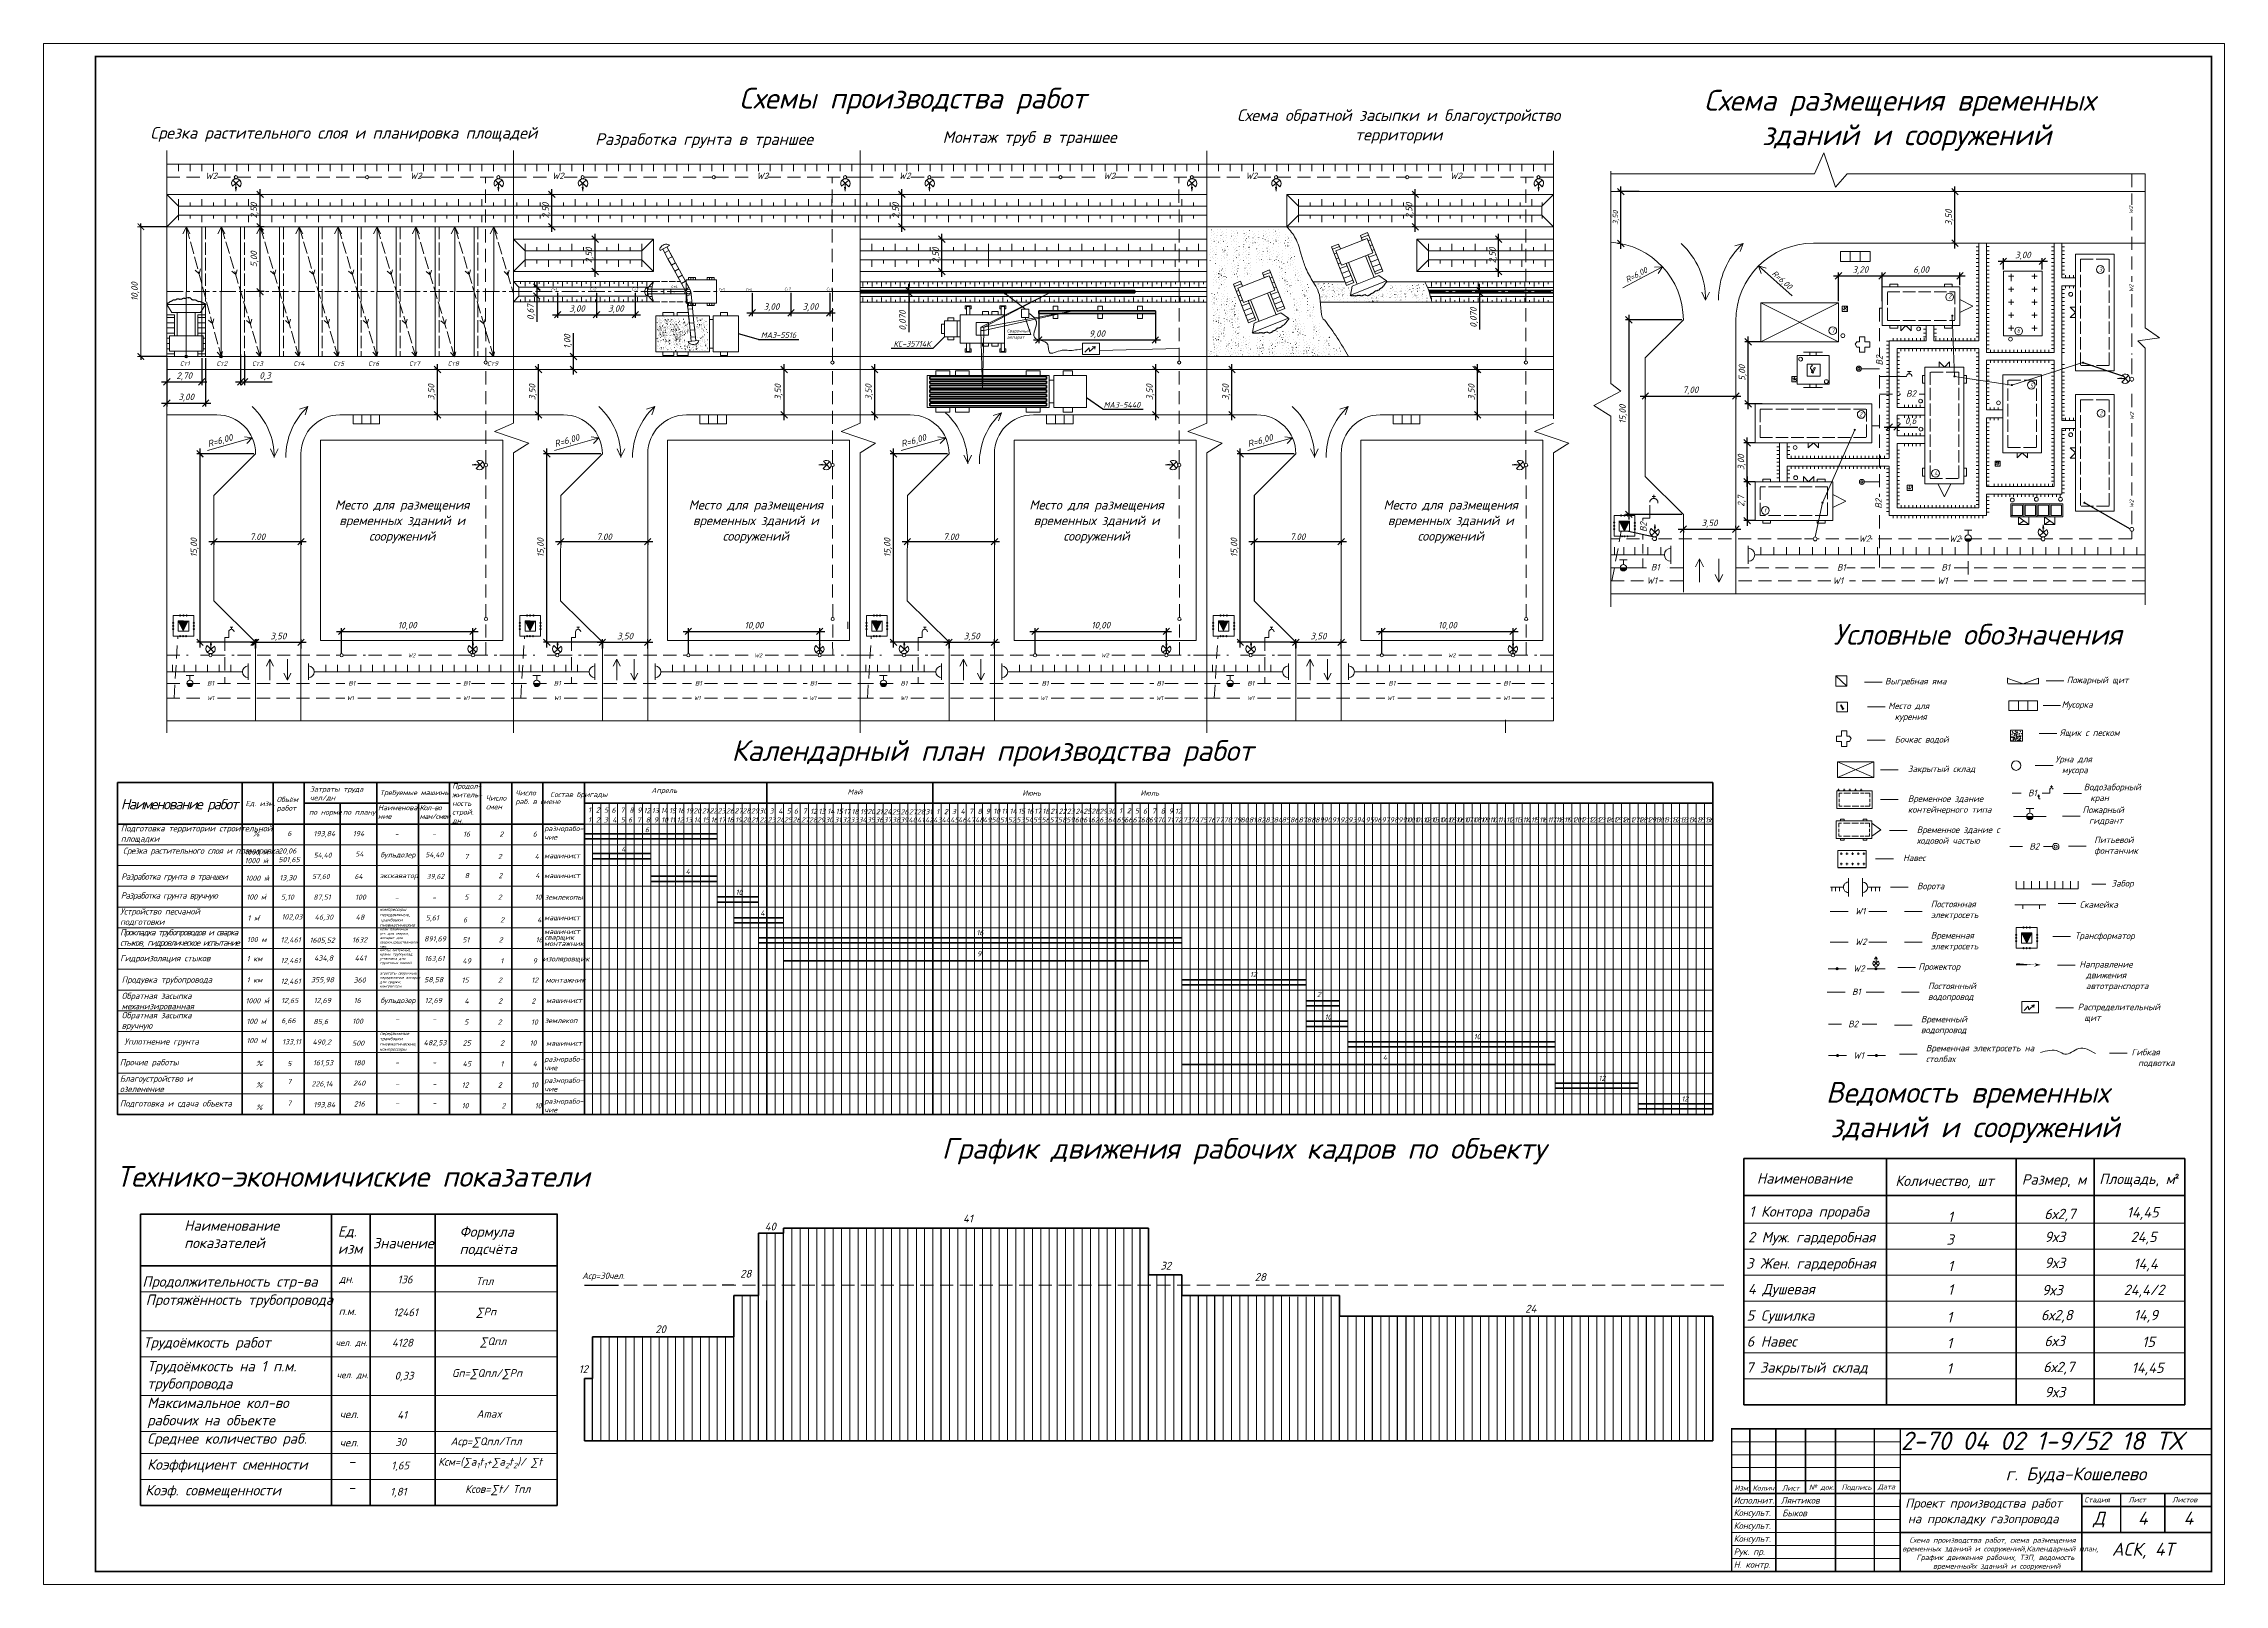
# Model space of a CAD drawing. Header units: millimetres. Extents: x 27137 to 30937, y -4667 to -569.
# Drawn here: x 29377 to 30218, y -2311 to -1717 of the extents above; entities that cross this region are included whole.
import ezdxf

# ---------------------------------------------------------------- set-up
doc = ezdxf.new("R2010")
doc.units = ezdxf.units.MM
doc.header["$LTSCALE"] = 0.4
for name, pattern in [('ACAD_ISO02W100', [15, 12, -3]), ('осевая', [50.8, 31.75, -6.35, 6.35, -6.35]), ('штриховаяX2', [38.1, 25.4, -12.7])]:
    doc.linetypes.add(name, pattern=pattern)
doc.layers.add('здания', color=7, linetype='Continuous', lineweight=40)
doc.layers.add('Слой1', color=3, linetype='Continuous')
doc.styles.add('is', font='isocpeui.ttf', dxfattribs={"height": 3.5})
doc.styles.add('Isocpeur', font='isocpeui.ttf', dxfattribs={"height": 2.5})
doc.styles.get("Standard").update_dxf_attribs({"font": 'isocpeui.ttf', "height": 2.5})
doc.styles.add('группа', font='isocpeui.ttf')
doc.dimstyles.new('06', dxfattribs={"dimtxt": 2.5, "dimasz": 2.5, "dimexe": 1.25, "dimexo": 0.625, "dimtad": 1, "dimdec": 0, "dimlfac": 200, "dimtxsty": 'Standard', "dimblk": 'OBLIQUE', "dimcen": 2.5, "dimdle": 2, "dimadec": 0, "dimazin": 0, "dimtfac": 1, "dimtdec": 0, "dimtmove": 0, "dimatfit": 3, "dimldrblk": 'OBLIQUE', "dimfxl": 1, "dimarcsym": 0})

# ---------------------------------------------------------------- blocks, each defined once
blk = doc.blocks.new('_Oblique')
at = {"color": 0, "linetype": 'ByBlock', "lineweight": -2}
blk.add_line((-0.5, -0.5), (0.5, 0.5), dxfattribs=at)
blk = doc.blocks.new('*D487')
at = {"color": 0, "lineweight": -2, "transparency": 16777216}
for p, q in [((29529.12, -1862.03), (29529.12, -1840.53)), ((29528.49, -1842.53), (29527.87, -1842.53)), ((29528.49, -1860.03), (29527.87, -1860.03))]:
    blk.add_line(p, q, dxfattribs=at)
at = {"layer": 'Defpoints', "color": 0, "transparency": 16777216}
for p in [(29529.12, -1842.53), (29529.12, -1842.53), (29529.12, -1860.03)]:
    blk.add_point(p, dxfattribs=at)
at = {"color": 0, "lineweight": -2, "transparency": 16777216, "xscale": 2.5, "yscale": 2.5, "zscale": 2.5}
for p, rotation in [((29529.12, -1842.53), 90), ((29529.12, -1860.03), 270)]:
    blk.add_blockref('_Oblique', p, dxfattribs=dict(at, rotation=rotation))
at = {"color": 0, "lineweight": 15, "transparency": 16777216, "insert": (29526.99, -1851.28), "char_height": 2.5, "attachment_point": 5, "rotation": 90, "style": 'Isocpeur'}
blk.add_mtext('3,50', dxfattribs=at)
blk = doc.blocks.new('*D452')
at = {"color": 0, "lineweight": -2, "transparency": 16777216}
for p, q in [((29453.23, -1836.77), (29453.23, -1848.53)), ((29454.73, -1836.77), (29454.73, -1848.53)), ((29451.23, -1847.28), (29454.73, -1847.28)), ((29454.73, -1847.28), (29465.38, -1847.28))]:
    blk.add_line(p, q, dxfattribs=at)
at = {"layer": 'Defpoints', "color": 0, "transparency": 16777216}
for p in [(29453.23, -1836.14), (29454.73, -1836.14), (29454.73, -1847.28)]:
    blk.add_point(p, dxfattribs=at)
at = {"color": 0, "lineweight": -2, "transparency": 16777216, "xscale": 2.5, "yscale": 2.5, "zscale": 2.5, "rotation": 180}
blk.add_blockref('_Oblique', (29453.23, -1847.28), dxfattribs=at)
at = {"color": 0, "lineweight": -2, "transparency": 16777216, "xscale": 2.5, "yscale": 2.5, "zscale": 2.5}
blk.add_blockref('_Oblique', (29454.73, -1847.28), dxfattribs=at)
at = {"color": 0, "lineweight": 15, "transparency": 16777216, "insert": (29462.61, -1845.15), "char_height": 2.5, "attachment_point": 5, "style": 'Isocpeur'}
blk.add_mtext('0,3', dxfattribs=at)
blk = doc.blocks.new('*D488')
at = {"color": 0, "lineweight": -2, "transparency": 16777216}
for p, q in [((29424.73, -1838.15), (29424.73, -1856.77)), ((29439.72, -1838.15), (29439.72, -1856.77)), ((29422.73, -1855.52), (29441.72, -1855.52))]:
    blk.add_line(p, q, dxfattribs=at)
at = {"layer": 'Defpoints', "color": 0, "transparency": 16777216}
for p in [(29424.73, -1837.53), (29439.72, -1837.53), (29439.72, -1855.52)]:
    blk.add_point(p, dxfattribs=at)
at = {"color": 0, "lineweight": -2, "transparency": 16777216, "xscale": 2.5, "yscale": 2.5, "zscale": 2.5, "rotation": 180}
blk.add_blockref('_Oblique', (29424.73, -1855.52), dxfattribs=at)
at = {"color": 0, "lineweight": -2, "transparency": 16777216, "xscale": 2.5, "yscale": 2.5, "zscale": 2.5}
blk.add_blockref('_Oblique', (29439.72, -1855.52), dxfattribs=at)
at = {"color": 0, "lineweight": 15, "transparency": 16777216, "insert": (29432.22, -1853.39), "char_height": 2.5, "attachment_point": 5, "style": 'Isocpeur'}
blk.add_mtext('3,00', dxfattribs=at)
blk = doc.blocks.new('*D489')
at = {"color": 0, "lineweight": -2, "transparency": 16777216}
for p, q in [((29424.73, -1838.15), (29424.73, -1848.57)), ((29438.22, -1838.15), (29438.22, -1848.57)), ((29422.73, -1847.32), (29440.22, -1847.32))]:
    blk.add_line(p, q, dxfattribs=at)
at = {"layer": 'Defpoints', "color": 0, "transparency": 16777216}
for p in [(29424.73, -1837.53), (29438.22, -1837.53), (29438.22, -1847.32)]:
    blk.add_point(p, dxfattribs=at)
at = {"color": 0, "lineweight": -2, "transparency": 16777216, "xscale": 2.5, "yscale": 2.5, "zscale": 2.5, "rotation": 180}
blk.add_blockref('_Oblique', (29424.73, -1847.32), dxfattribs=at)
at = {"color": 0, "lineweight": -2, "transparency": 16777216, "xscale": 2.5, "yscale": 2.5, "zscale": 2.5}
blk.add_blockref('_Oblique', (29438.22, -1847.32), dxfattribs=at)
at = {"color": 0, "lineweight": 15, "transparency": 16777216, "insert": (29431.47, -1845.2), "char_height": 2.5, "attachment_point": 5, "style": 'Isocpeur'}
blk.add_mtext('2,70', dxfattribs=at)
blk = doc.blocks.new('*D453')
at = {"color": 0, "lineweight": -2, "transparency": 16777216}
for p, q in [((29462.26, -1787.53), (29459.47, -1787.53)), ((29460.72, -1814.53), (29460.72, -1785.53)), ((29462.26, -1812.53), (29459.47, -1812.53))]:
    blk.add_line(p, q, dxfattribs=at)
at = {"layer": 'Defpoints', "color": 0, "transparency": 16777216}
for p in [(29460.72, -1787.53), (29462.89, -1787.53), (29462.89, -1812.53)]:
    blk.add_point(p, dxfattribs=at)
at = {"color": 0, "lineweight": -2, "transparency": 16777216, "xscale": 2.5, "yscale": 2.5, "zscale": 2.5}
for p, rotation in [((29460.72, -1787.53), 90), ((29460.72, -1812.53), 270)]:
    blk.add_blockref('_Oblique', p, dxfattribs=dict(at, rotation=rotation))
at = {"color": 0, "lineweight": 15, "transparency": 16777216, "insert": (29458.59, -1800.03), "char_height": 2.5, "attachment_point": 5, "rotation": 90, "style": 'Isocpeur'}
blk.add_mtext('5,00', dxfattribs=at)
blk = doc.blocks.new('*D454')
at = {"color": 0, "lineweight": -2, "transparency": 16777216}
for p, q in [((29460.73, -1789.53), (29460.73, -1773.03)), ((29460.1, -1775.03), (29459.48, -1775.03)), ((29460.1, -1787.53), (29459.48, -1787.53))]:
    blk.add_line(p, q, dxfattribs=at)
at = {"layer": 'Defpoints', "color": 0, "transparency": 16777216}
for p in [(29460.73, -1775.03), (29460.73, -1775.03), (29460.73, -1787.53)]:
    blk.add_point(p, dxfattribs=at)
at = {"color": 0, "lineweight": -2, "transparency": 16777216, "xscale": 2.5, "yscale": 2.5, "zscale": 2.5}
for p, rotation in [((29460.73, -1775.03), 90), ((29460.73, -1787.53), 270)]:
    blk.add_blockref('_Oblique', p, dxfattribs=dict(at, rotation=rotation))
at = {"color": 0, "lineweight": 15, "transparency": 16777216, "insert": (29458.6, -1781.28), "char_height": 2.5, "attachment_point": 5, "rotation": 90, "style": 'Isocpeur'}
blk.add_mtext('2,50', dxfattribs=at)
blk = doc.blocks.new('*D455')
at = {"color": 0, "lineweight": -2, "transparency": 16777216}
for p, q in [((29573.23, -1789.53), (29573.23, -1773.03)), ((29572.6, -1775.03), (29571.98, -1775.03)), ((29572.6, -1787.53), (29571.98, -1787.53))]:
    blk.add_line(p, q, dxfattribs=at)
at = {"layer": 'Defpoints', "color": 0, "transparency": 16777216}
for p in [(29573.23, -1775.03), (29573.23, -1775.03), (29573.23, -1787.53)]:
    blk.add_point(p, dxfattribs=at)
at = {"color": 0, "lineweight": -2, "transparency": 16777216, "xscale": 2.5, "yscale": 2.5, "zscale": 2.5}
for p, rotation in [((29573.23, -1775.03), 90), ((29573.23, -1787.53), 270)]:
    blk.add_blockref('_Oblique', p, dxfattribs=dict(at, rotation=rotation))
at = {"color": 0, "lineweight": 15, "transparency": 16777216, "insert": (29571.1, -1781.28), "char_height": 2.5, "attachment_point": 5, "rotation": 90, "style": 'Isocpeur'}
blk.add_mtext('2,50', dxfattribs=at)
blk = doc.blocks.new('*D490')
at = {"color": 0, "lineweight": -2, "transparency": 16777216}
for p, q in [((29575.44, -1813.16), (29575.45, -1822.68)), ((29590.43, -1813.15), (29590.44, -1822.67)), ((29573.45, -1821.43), (29592.43, -1821.42))]:
    blk.add_line(p, q, dxfattribs=at)
at = {"layer": 'Defpoints', "color": 0, "transparency": 16777216}
for p in [(29575.44, -1812.54), (29590.43, -1812.53), (29590.43, -1821.42)]:
    blk.add_point(p, dxfattribs=at)
at = {"color": 0, "lineweight": -2, "transparency": 16777216, "xscale": 2.5, "yscale": 2.5, "zscale": 2.5}
for p, rotation in [((29575.45, -1821.43), 180.0424897581809), ((29590.43, -1821.42), 0.04248975818089688)]:
    blk.add_blockref('_Oblique', p, dxfattribs=dict(at, rotation=rotation))
at = {"color": 0, "lineweight": 15, "transparency": 16777216, "insert": (29582.94, -1817.22), "char_height": 2.5, "attachment_point": 5, "rotation": 0.04249, "style": 'Isocpeur'}
blk.add_mtext('\\P3,00', dxfattribs=at)
blk = doc.blocks.new('*D456')
at = {"color": 0, "lineweight": -2, "transparency": 16777216}
for p, q in [((29590.43, -1813.15), (29590.44, -1822.67)), ((29605.41, -1813.14), (29605.42, -1822.66)), ((29588.43, -1821.42), (29607.42, -1821.41))]:
    blk.add_line(p, q, dxfattribs=at)
at = {"layer": 'Defpoints', "color": 0, "transparency": 16777216}
for p in [(29590.43, -1812.53), (29605.41, -1812.51), (29605.42, -1821.41)]:
    blk.add_point(p, dxfattribs=at)
at = {"color": 0, "lineweight": -2, "transparency": 16777216, "xscale": 2.5, "yscale": 2.5, "zscale": 2.5}
for p, rotation in [((29590.43, -1821.42), 180.0424897581809), ((29605.42, -1821.41), 0.04248975818089688)]:
    blk.add_blockref('_Oblique', p, dxfattribs=dict(at, rotation=rotation))
at = {"color": 0, "lineweight": 15, "transparency": 16777216, "insert": (29597.92, -1817.21), "char_height": 2.5, "attachment_point": 5, "rotation": 0.04249, "style": 'Isocpeur'}
blk.add_mtext('\\P3,00', dxfattribs=at)
blk = doc.blocks.new('*D457')
at = {"color": 0, "lineweight": -2, "transparency": 16777216}
for p, q in [((29713.85, -1812.03), (29709.63, -1812.03)), ((29713.85, -1813.03), (29709.63, -1813.03)), ((29710.88, -1812.03), (29710.88, -1809.53)), ((29710.88, -1812.03), (29710.88, -1813.03)), ((29710.88, -1813.03), (29710.88, -1828.2))]:
    blk.add_line(p, q, dxfattribs=at)
at = {"layer": 'Defpoints', "color": 0, "transparency": 16777216}
for p in [(29710.88, -1813.03), (29714.47, -1812.03), (29714.47, -1813.03)]:
    blk.add_point(p, dxfattribs=at)
at = {"color": 0, "lineweight": -2, "transparency": 16777216, "xscale": 2.5, "yscale": 2.5, "zscale": 2.5}
for p, rotation in [((29710.88, -1812.03), 270), ((29710.88, -1813.03), 90)]:
    blk.add_blockref('_Oblique', p, dxfattribs=dict(at, rotation=rotation))
at = {"color": 0, "lineweight": 15, "transparency": 16777216, "insert": (29708.75, -1823.66), "char_height": 2.5, "attachment_point": 5, "rotation": 90, "style": 'Isocpeur'}
blk.add_mtext('0,070', dxfattribs=at)
blk = doc.blocks.new('*D491')
at = {"color": 0, "lineweight": -2, "transparency": 16777216}
for p, q in [((29758.99, -1831.14), (29807.99, -1831.14)), ((29760.99, -1826.08), (29760.99, -1832.39)), ((29805.99, -1826.08), (29805.99, -1832.39))]:
    blk.add_line(p, q, dxfattribs=at)
at = {"layer": 'Defpoints', "color": 0, "transparency": 16777216}
for p in [(29760.99, -1825.45), (29805.99, -1825.45), (29805.99, -1831.14)]:
    blk.add_point(p, dxfattribs=at)
at = {"color": 0, "lineweight": -2, "transparency": 16777216, "xscale": 2.5, "yscale": 2.5, "zscale": 2.5, "rotation": 180}
blk.add_blockref('_Oblique', (29760.99, -1831.14), dxfattribs=at)
at = {"color": 0, "lineweight": -2, "transparency": 16777216, "xscale": 2.5, "yscale": 2.5, "zscale": 2.5}
blk.add_blockref('_Oblique', (29805.99, -1831.14), dxfattribs=at)
at = {"color": 0, "lineweight": 15, "transparency": 16777216, "insert": (29783.49, -1829.01), "char_height": 2.5, "attachment_point": 5, "style": 'Isocpeur'}
blk.add_mtext('9,00', dxfattribs=at)
blk = doc.blocks.new('*D458')
at = {"color": 0, "lineweight": -2, "transparency": 16777216}
for p, q in [((29708.23, -1789.53), (29708.23, -1773.03)), ((29707.6, -1775.03), (29706.98, -1775.03)), ((29707.6, -1787.53), (29706.98, -1787.53))]:
    blk.add_line(p, q, dxfattribs=at)
at = {"layer": 'Defpoints', "color": 0, "transparency": 16777216}
for p in [(29708.23, -1775.03), (29708.23, -1775.03), (29708.23, -1787.53)]:
    blk.add_point(p, dxfattribs=at)
at = {"color": 0, "lineweight": -2, "transparency": 16777216, "xscale": 2.5, "yscale": 2.5, "zscale": 2.5}
for p, rotation in [((29708.23, -1775.03), 90), ((29708.23, -1787.53), 270)]:
    blk.add_blockref('_Oblique', p, dxfattribs=dict(at, rotation=rotation))
at = {"color": 0, "lineweight": 15, "transparency": 16777216, "insert": (29706.1, -1781.28), "char_height": 2.5, "attachment_point": 5, "rotation": 90, "style": 'Isocpeur'}
blk.add_mtext('2,50', dxfattribs=at)
blk = doc.blocks.new('*D459')
at = {"color": 0, "lineweight": -2, "transparency": 16777216}
for p, q in [((29906.23, -1789.53), (29906.23, -1773.03)), ((29905.6, -1775.03), (29904.98, -1775.03)), ((29905.6, -1787.53), (29904.98, -1787.53))]:
    blk.add_line(p, q, dxfattribs=at)
at = {"layer": 'Defpoints', "color": 0, "transparency": 16777216}
for p in [(29906.23, -1775.03), (29906.23, -1775.03), (29906.23, -1787.53)]:
    blk.add_point(p, dxfattribs=at)
at = {"color": 0, "lineweight": -2, "transparency": 16777216, "xscale": 2.5, "yscale": 2.5, "zscale": 2.5}
for p, rotation in [((29906.23, -1775.03), 90), ((29906.23, -1787.53), 270)]:
    blk.add_blockref('_Oblique', p, dxfattribs=dict(at, rotation=rotation))
at = {"color": 0, "lineweight": 15, "transparency": 16777216, "insert": (29904.1, -1781.28), "char_height": 2.5, "attachment_point": 5, "rotation": 90, "style": 'Isocpeur'}
blk.add_mtext('2,50', dxfattribs=at)
blk = doc.blocks.new('*D460')
at = {"color": 0, "lineweight": -2, "transparency": 16777216}
for p, q in [((29492.17, -1952.07), (29492.17, -1942.25)), ((29542.81, -1952.07), (29542.81, -1942.25)), ((29490.17, -1943.5), (29544.81, -1943.5))]:
    blk.add_line(p, q, dxfattribs=at)
at = {"layer": 'Defpoints', "color": 0, "transparency": 16777216}
for p in [(29542.81, -1943.5), (29492.17, -1952.7), (29542.81, -1952.7)]:
    blk.add_point(p, dxfattribs=at)
at = {"color": 0, "lineweight": -2, "transparency": 16777216, "xscale": 2.5, "yscale": 2.5, "zscale": 2.5, "rotation": 180}
blk.add_blockref('_Oblique', (29492.17, -1943.5), dxfattribs=at)
at = {"color": 0, "lineweight": -2, "transparency": 16777216, "xscale": 2.5, "yscale": 2.5, "zscale": 2.5}
blk.add_blockref('_Oblique', (29542.81, -1943.5), dxfattribs=at)
at = {"color": 0, "lineweight": 15, "transparency": 16777216, "insert": (29517.49, -1941.38), "char_height": 2.5, "attachment_point": 5, "style": 'Isocpeur'}
blk.add_mtext('10,00', dxfattribs=at)
blk = doc.blocks.new('*D461')
at = {"color": 0, "lineweight": -2, "transparency": 16777216}
for p, q in [((29457, -1947.73), (29478.5, -1947.73)), ((29459, -1950.12), (29459, -1946.48)), ((29476.5, -1950.12), (29476.5, -1946.48))]:
    blk.add_line(p, q, dxfattribs=at)
at = {"layer": 'Defpoints', "color": 0, "transparency": 16777216}
for p in [(29459, -1950.75), (29476.5, -1947.73), (29476.5, -1950.75)]:
    blk.add_point(p, dxfattribs=at)
at = {"color": 0, "lineweight": -2, "transparency": 16777216, "xscale": 2.5, "yscale": 2.5, "zscale": 2.5, "rotation": 180}
blk.add_blockref('_Oblique', (29459, -1947.73), dxfattribs=at)
at = {"color": 0, "lineweight": -2, "transparency": 16777216, "xscale": 2.5, "yscale": 2.5, "zscale": 2.5}
blk.add_blockref('_Oblique', (29476.5, -1947.73), dxfattribs=at)
at = {"color": 0, "lineweight": 15, "transparency": 16777216, "insert": (29467.75, -1945.6), "char_height": 2.5, "attachment_point": 5, "style": 'Isocpeur'}
blk.add_mtext('3,50', dxfattribs=at)
blk = doc.blocks.new('*D462')
at = {"color": 0, "lineweight": -2, "transparency": 16777216}
for p, q in [((30113.69, -1773.98), (30113.07, -1773.98)), ((30114.32, -1795.85), (30114.32, -1771.98)), ((30113.69, -1793.85), (30113.07, -1793.85))]:
    blk.add_line(p, q, dxfattribs=at)
at = {"layer": 'Defpoints', "color": 0, "transparency": 16777216}
for p in [(30114.32, -1773.98), (30114.32, -1773.98), (30114.32, -1793.85)]:
    blk.add_point(p, dxfattribs=at)
at = {"color": 0, "lineweight": -2, "transparency": 16777216, "xscale": 2.5, "yscale": 2.5, "zscale": 2.5}
for p, rotation in [((30114.32, -1773.98), 90), ((30114.32, -1793.85), 270)]:
    blk.add_blockref('_Oblique', p, dxfattribs=dict(at, rotation=rotation))
at = {"color": 0, "lineweight": 15, "transparency": 16777216, "insert": (30112.19, -1783.91), "char_height": 2.5, "attachment_point": 5, "rotation": 90, "style": 'Isocpeur'}
blk.add_mtext('3,50', dxfattribs=at)
blk = doc.blocks.new('*D463')
at = {"color": 0, "lineweight": -2, "transparency": 16777216}
for p, q in [((29992.55, -1773.98), (29984.21, -1773.98)), ((29985.46, -1795.99), (29985.46, -1771.98)), ((29984.83, -1793.99), (29984.21, -1793.99))]:
    blk.add_line(p, q, dxfattribs=at)
at = {"layer": 'Defpoints', "color": 0, "transparency": 16777216}
for p in [(29985.46, -1773.98), (29993.17, -1773.98), (29985.46, -1793.99)]:
    blk.add_point(p, dxfattribs=at)
at = {"color": 0, "lineweight": -2, "transparency": 16777216, "xscale": 2.5, "yscale": 2.5, "zscale": 2.5}
for p, rotation in [((29985.46, -1773.98), 90), ((29985.46, -1793.99), 270)]:
    blk.add_blockref('_Oblique', p, dxfattribs=dict(at, rotation=rotation))
at = {"color": 0, "lineweight": 15, "transparency": 16777216, "insert": (29983.63, -1783.98), "char_height": 2.5, "attachment_point": 5, "rotation": 90, "style": 'Isocpeur'}
blk.add_mtext('{\\H0.8x;3,50}', dxfattribs=at)
blk = doc.blocks.new('*D464')
at = {"color": 0, "lineweight": -2, "transparency": 16777216}
for p, q in [((30008.96, -1823.41), (29987.3, -1823.41)), ((29988.55, -1821.41), (29988.55, -1900.41)), ((30008.96, -1898.41), (29987.3, -1898.41))]:
    blk.add_line(p, q, dxfattribs=at)
at = {"layer": 'Defpoints', "color": 0, "transparency": 16777216}
for p in [(30009.59, -1823.41), (29988.55, -1898.41), (30009.59, -1898.41)]:
    blk.add_point(p, dxfattribs=at)
at = {"color": 0, "lineweight": -2, "transparency": 16777216, "xscale": 2.5, "yscale": 2.5, "zscale": 2.5}
for p, rotation in [((29988.55, -1823.41), 90), ((29988.55, -1898.41), 270)]:
    blk.add_blockref('_Oblique', p, dxfattribs=dict(at, rotation=rotation))
at = {"color": 0, "lineweight": 15, "transparency": 16777216, "insert": (29986.43, -1859.79), "char_height": 2.5, "attachment_point": 5, "rotation": 90, "style": 'Isocpeur'}
blk.add_mtext('15,00', dxfattribs=at)
blk = doc.blocks.new('*D465')
at = {"color": 0, "lineweight": -2, "transparency": 16777216}
for p, q in [((29723.65, -1806.78), (29723.65, -1790.28)), ((29723.03, -1792.28), (29722.4, -1792.28)), ((29723.03, -1804.78), (29722.4, -1804.78))]:
    blk.add_line(p, q, dxfattribs=at)
at = {"layer": 'Defpoints', "color": 0, "transparency": 16777216}
for p in [(29723.65, -1792.28), (29723.65, -1792.28), (29723.65, -1804.78)]:
    blk.add_point(p, dxfattribs=at)
at = {"color": 0, "lineweight": -2, "transparency": 16777216, "xscale": 2.5, "yscale": 2.5, "zscale": 2.5}
for p, rotation in [((29723.65, -1792.28), 90), ((29723.65, -1804.78), 270)]:
    blk.add_blockref('_Oblique', p, dxfattribs=dict(at, rotation=rotation))
at = {"color": 0, "lineweight": 15, "transparency": 16777216, "insert": (29721.53, -1798.53), "char_height": 2.5, "attachment_point": 5, "rotation": 90, "style": 'Isocpeur'}
blk.add_mtext('2,50', dxfattribs=at)
blk = doc.blocks.new('*D466')
at = {"color": 0, "lineweight": -2, "transparency": 16777216}
for p, q in [((29589.94, -1806.78), (29589.94, -1790.28)), ((29589.31, -1792.28), (29588.69, -1792.28)), ((29589.31, -1804.78), (29588.69, -1804.78))]:
    blk.add_line(p, q, dxfattribs=at)
at = {"layer": 'Defpoints', "color": 0, "transparency": 16777216}
for p in [(29589.94, -1792.28), (29589.94, -1792.28), (29589.94, -1804.78)]:
    blk.add_point(p, dxfattribs=at)
at = {"color": 0, "lineweight": -2, "transparency": 16777216, "xscale": 2.5, "yscale": 2.5, "zscale": 2.5}
for p, rotation in [((29589.94, -1792.28), 90), ((29589.94, -1804.78), 270)]:
    blk.add_blockref('_Oblique', p, dxfattribs=dict(at, rotation=rotation))
at = {"color": 0, "lineweight": 15, "transparency": 16777216, "insert": (29587.81, -1798.53), "char_height": 2.5, "attachment_point": 5, "rotation": 90, "style": 'Isocpeur'}
blk.add_mtext('2,50', dxfattribs=at)
blk = doc.blocks.new('*D467')
at = {"color": 0, "lineweight": -2, "transparency": 16777216}
for p, q in [((29938.36, -1806.78), (29938.36, -1790.28)), ((29937.74, -1792.28), (29937.11, -1792.28)), ((29937.74, -1804.78), (29937.11, -1804.78))]:
    blk.add_line(p, q, dxfattribs=at)
at = {"layer": 'Defpoints', "color": 0, "transparency": 16777216}
for p in [(29938.36, -1792.28), (29938.36, -1792.28), (29938.36, -1804.78)]:
    blk.add_point(p, dxfattribs=at)
at = {"color": 0, "lineweight": -2, "transparency": 16777216, "xscale": 2.5, "yscale": 2.5, "zscale": 2.5}
for p, rotation in [((29938.36, -1792.28), 90), ((29938.36, -1804.78), 270)]:
    blk.add_blockref('_Oblique', p, dxfattribs=dict(at, rotation=rotation))
at = {"color": 0, "lineweight": 15, "transparency": 16777216, "insert": (29936.24, -1798.53), "char_height": 2.5, "attachment_point": 5, "rotation": 90, "style": 'Isocpeur'}
blk.add_mtext('2,50', dxfattribs=at)
blk = doc.blocks.new('*D468')
at = {"color": 0, "lineweight": -2, "transparency": 16777216}
for p, q in [((29992.9, -1852.77), (30031.81, -1852.77)), ((29994.9, -1852.99), (29994.9, -1854.02)), ((30029.81, -1852.99), (30029.81, -1854.02))]:
    blk.add_line(p, q, dxfattribs=at)
at = {"layer": 'Defpoints', "color": 0, "transparency": 16777216}
for p in [(29994.9, -1852.37), (30029.81, -1852.37), (30029.81, -1852.77)]:
    blk.add_point(p, dxfattribs=at)
at = {"color": 0, "lineweight": -2, "transparency": 16777216, "xscale": 2.5, "yscale": 2.5, "zscale": 2.5, "rotation": 180}
blk.add_blockref('_Oblique', (29994.9, -1852.77), dxfattribs=at)
at = {"color": 0, "lineweight": -2, "transparency": 16777216, "xscale": 2.5, "yscale": 2.5, "zscale": 2.5}
blk.add_blockref('_Oblique', (30029.81, -1852.77), dxfattribs=at)
at = {"color": 0, "lineweight": 15, "transparency": 16777216, "insert": (30012.36, -1850.64), "char_height": 2.5, "attachment_point": 5, "style": 'Isocpeur'}
blk.add_mtext('7,00', dxfattribs=at)
blk = doc.blocks.new('*D492')
at = {"color": 0, "lineweight": -2, "transparency": 16777216}
for p, q in [((29662.83, -1862.03), (29662.83, -1840.53)), ((29662.2, -1842.53), (29661.58, -1842.53)), ((29662.2, -1860.03), (29661.58, -1860.03))]:
    blk.add_line(p, q, dxfattribs=at)
at = {"layer": 'Defpoints', "color": 0, "transparency": 16777216}
for p in [(29662.83, -1842.53), (29662.83, -1842.53), (29662.83, -1860.03)]:
    blk.add_point(p, dxfattribs=at)
at = {"color": 0, "lineweight": -2, "transparency": 16777216, "xscale": 2.5, "yscale": 2.5, "zscale": 2.5}
for p, rotation in [((29662.83, -1842.53), 90), ((29662.83, -1860.03), 270)]:
    blk.add_blockref('_Oblique', p, dxfattribs=dict(at, rotation=rotation))
at = {"color": 0, "lineweight": 15, "transparency": 16777216, "insert": (29660.7, -1851.28), "char_height": 2.5, "attachment_point": 5, "rotation": 90, "style": 'Isocpeur'}
blk.add_mtext('3,50', dxfattribs=at)
blk = doc.blocks.new('*D469')
at = {"color": 0, "lineweight": -2, "transparency": 16777216}
for p, q in [((29625.89, -1952.07), (29625.89, -1942.25)), ((29676.52, -1952.07), (29676.52, -1942.25)), ((29623.89, -1943.5), (29678.52, -1943.5))]:
    blk.add_line(p, q, dxfattribs=at)
at = {"layer": 'Defpoints', "color": 0, "transparency": 16777216}
for p in [(29676.52, -1943.5), (29625.89, -1952.7), (29676.52, -1952.7)]:
    blk.add_point(p, dxfattribs=at)
at = {"color": 0, "lineweight": -2, "transparency": 16777216, "xscale": 2.5, "yscale": 2.5, "zscale": 2.5, "rotation": 180}
blk.add_blockref('_Oblique', (29625.89, -1943.5), dxfattribs=at)
at = {"color": 0, "lineweight": -2, "transparency": 16777216, "xscale": 2.5, "yscale": 2.5, "zscale": 2.5}
blk.add_blockref('_Oblique', (29676.52, -1943.5), dxfattribs=at)
at = {"color": 0, "lineweight": 15, "transparency": 16777216, "insert": (29651.2, -1941.38), "char_height": 2.5, "attachment_point": 5, "style": 'Isocpeur'}
blk.add_mtext('10,00', dxfattribs=at)
blk = doc.blocks.new('*D470')
at = {"color": 0, "lineweight": -2, "transparency": 16777216}
for p, q in [((29590.71, -1947.73), (29612.21, -1947.73)), ((29592.71, -1950.12), (29592.71, -1946.48)), ((29610.21, -1950.12), (29610.21, -1946.48))]:
    blk.add_line(p, q, dxfattribs=at)
at = {"layer": 'Defpoints', "color": 0, "transparency": 16777216}
for p in [(29592.71, -1950.75), (29610.21, -1947.73), (29610.21, -1950.75)]:
    blk.add_point(p, dxfattribs=at)
at = {"color": 0, "lineweight": -2, "transparency": 16777216, "xscale": 2.5, "yscale": 2.5, "zscale": 2.5, "rotation": 180}
blk.add_blockref('_Oblique', (29592.71, -1947.73), dxfattribs=at)
at = {"color": 0, "lineweight": -2, "transparency": 16777216, "xscale": 2.5, "yscale": 2.5, "zscale": 2.5}
blk.add_blockref('_Oblique', (29610.21, -1947.73), dxfattribs=at)
at = {"color": 0, "lineweight": 15, "transparency": 16777216, "insert": (29601.46, -1945.6), "char_height": 2.5, "attachment_point": 5, "style": 'Isocpeur'}
blk.add_mtext('3,50', dxfattribs=at)
blk = doc.blocks.new('*D493')
at = {"color": 0, "lineweight": -2, "transparency": 16777216}
for p, q in [((29662.83, -1862.03), (29662.83, -1840.53)), ((29662.2, -1842.53), (29661.58, -1842.53)), ((29662.2, -1860.03), (29661.58, -1860.03))]:
    blk.add_line(p, q, dxfattribs=at)
at = {"layer": 'Defpoints', "color": 0, "transparency": 16777216}
for p in [(29662.83, -1842.53), (29662.83, -1842.53), (29662.83, -1860.03)]:
    blk.add_point(p, dxfattribs=at)
at = {"color": 0, "lineweight": -2, "transparency": 16777216, "xscale": 2.5, "yscale": 2.5, "zscale": 2.5}
for p, rotation in [((29662.83, -1842.53), 90), ((29662.83, -1860.03), 270)]:
    blk.add_blockref('_Oblique', p, dxfattribs=dict(at, rotation=rotation))
at = {"color": 0, "lineweight": 15, "transparency": 16777216, "insert": (29660.7, -1851.28), "char_height": 2.5, "attachment_point": 5, "rotation": 90, "style": 'Isocpeur'}
blk.add_mtext('3,50', dxfattribs=at)
blk = doc.blocks.new('*D471')
at = {"color": 0, "lineweight": -2, "transparency": 16777216}
for p, q in [((29625.89, -1952.07), (29625.89, -1942.25)), ((29676.52, -1952.07), (29676.52, -1942.25)), ((29623.89, -1943.5), (29678.52, -1943.5))]:
    blk.add_line(p, q, dxfattribs=at)
at = {"layer": 'Defpoints', "color": 0, "transparency": 16777216}
for p in [(29676.52, -1943.5), (29625.89, -1952.7), (29676.52, -1952.7)]:
    blk.add_point(p, dxfattribs=at)
at = {"color": 0, "lineweight": -2, "transparency": 16777216, "xscale": 2.5, "yscale": 2.5, "zscale": 2.5, "rotation": 180}
blk.add_blockref('_Oblique', (29625.89, -1943.5), dxfattribs=at)
at = {"color": 0, "lineweight": -2, "transparency": 16777216, "xscale": 2.5, "yscale": 2.5, "zscale": 2.5}
blk.add_blockref('_Oblique', (29676.52, -1943.5), dxfattribs=at)
at = {"color": 0, "lineweight": 15, "transparency": 16777216, "insert": (29651.2, -1941.38), "char_height": 2.5, "attachment_point": 5, "style": 'Isocpeur'}
blk.add_mtext('10,00', dxfattribs=at)
blk = doc.blocks.new('*D472')
at = {"color": 0, "lineweight": -2, "transparency": 16777216}
for p, q in [((29590.71, -1947.73), (29612.21, -1947.73)), ((29592.71, -1950.12), (29592.71, -1946.48)), ((29610.21, -1950.12), (29610.21, -1946.48))]:
    blk.add_line(p, q, dxfattribs=at)
at = {"layer": 'Defpoints', "color": 0, "transparency": 16777216}
for p in [(29592.71, -1950.75), (29610.21, -1947.73), (29610.21, -1950.75)]:
    blk.add_point(p, dxfattribs=at)
at = {"color": 0, "lineweight": -2, "transparency": 16777216, "xscale": 2.5, "yscale": 2.5, "zscale": 2.5, "rotation": 180}
blk.add_blockref('_Oblique', (29592.71, -1947.73), dxfattribs=at)
at = {"color": 0, "lineweight": -2, "transparency": 16777216, "xscale": 2.5, "yscale": 2.5, "zscale": 2.5}
blk.add_blockref('_Oblique', (29610.21, -1947.73), dxfattribs=at)
at = {"color": 0, "lineweight": 15, "transparency": 16777216, "insert": (29601.46, -1945.6), "char_height": 2.5, "attachment_point": 5, "style": 'Isocpeur'}
blk.add_mtext('3,50', dxfattribs=at)
blk = doc.blocks.new('*D473')
at = {"color": 0, "lineweight": -2, "transparency": 16777216}
for p, q in [((29806.13, -1862.03), (29806.13, -1840.53)), ((29805.51, -1842.53), (29804.88, -1842.53)), ((29805.51, -1860.03), (29804.88, -1860.03))]:
    blk.add_line(p, q, dxfattribs=at)
at = {"layer": 'Defpoints', "color": 0, "transparency": 16777216}
for p in [(29806.13, -1842.53), (29806.13, -1842.53), (29806.13, -1860.03)]:
    blk.add_point(p, dxfattribs=at)
at = {"color": 0, "lineweight": -2, "transparency": 16777216, "xscale": 2.5, "yscale": 2.5, "zscale": 2.5}
for p, rotation in [((29806.13, -1842.53), 90), ((29806.13, -1860.03), 270)]:
    blk.add_blockref('_Oblique', p, dxfattribs=dict(at, rotation=rotation))
at = {"color": 0, "lineweight": 15, "transparency": 16777216, "insert": (29804.01, -1851.28), "char_height": 2.5, "attachment_point": 5, "rotation": 90, "style": 'Isocpeur'}
blk.add_mtext('3,50', dxfattribs=at)
blk = doc.blocks.new('*D474')
at = {"color": 0, "lineweight": -2, "transparency": 16777216}
for p, q in [((29759.6, -1952.07), (29759.6, -1942.25)), ((29810.24, -1952.07), (29810.24, -1942.25)), ((29757.6, -1943.5), (29812.24, -1943.5))]:
    blk.add_line(p, q, dxfattribs=at)
at = {"layer": 'Defpoints', "color": 0, "transparency": 16777216}
for p in [(29810.24, -1943.5), (29759.6, -1952.7), (29810.24, -1952.7)]:
    blk.add_point(p, dxfattribs=at)
at = {"color": 0, "lineweight": -2, "transparency": 16777216, "xscale": 2.5, "yscale": 2.5, "zscale": 2.5, "rotation": 180}
blk.add_blockref('_Oblique', (29759.6, -1943.5), dxfattribs=at)
at = {"color": 0, "lineweight": -2, "transparency": 16777216, "xscale": 2.5, "yscale": 2.5, "zscale": 2.5}
blk.add_blockref('_Oblique', (29810.24, -1943.5), dxfattribs=at)
at = {"color": 0, "lineweight": 15, "transparency": 16777216, "insert": (29784.92, -1941.38), "char_height": 2.5, "attachment_point": 5, "style": 'Isocpeur'}
blk.add_mtext('10,00', dxfattribs=at)
blk = doc.blocks.new('*D475')
at = {"color": 0, "lineweight": -2, "transparency": 16777216}
for p, q in [((29724.42, -1947.73), (29745.92, -1947.73)), ((29726.42, -1950.12), (29726.42, -1946.48)), ((29743.92, -1950.12), (29743.92, -1946.48))]:
    blk.add_line(p, q, dxfattribs=at)
at = {"layer": 'Defpoints', "color": 0, "transparency": 16777216}
for p in [(29726.42, -1950.75), (29743.92, -1947.73), (29743.92, -1950.75)]:
    blk.add_point(p, dxfattribs=at)
at = {"color": 0, "lineweight": -2, "transparency": 16777216, "xscale": 2.5, "yscale": 2.5, "zscale": 2.5, "rotation": 180}
blk.add_blockref('_Oblique', (29726.42, -1947.73), dxfattribs=at)
at = {"color": 0, "lineweight": -2, "transparency": 16777216, "xscale": 2.5, "yscale": 2.5, "zscale": 2.5}
blk.add_blockref('_Oblique', (29743.92, -1947.73), dxfattribs=at)
at = {"color": 0, "lineweight": 15, "transparency": 16777216, "insert": (29735.17, -1945.6), "char_height": 2.5, "attachment_point": 5, "style": 'Isocpeur'}
blk.add_mtext('3,50', dxfattribs=at)
blk = doc.blocks.new('*D476')
at = {"color": 0, "lineweight": -2, "transparency": 16777216}
for p, q in [((29806.13, -1862.03), (29806.13, -1840.53)), ((29805.51, -1842.53), (29804.88, -1842.53)), ((29805.51, -1860.03), (29804.88, -1860.03))]:
    blk.add_line(p, q, dxfattribs=at)
at = {"layer": 'Defpoints', "color": 0, "transparency": 16777216}
for p in [(29806.13, -1842.53), (29806.13, -1842.53), (29806.13, -1860.03)]:
    blk.add_point(p, dxfattribs=at)
at = {"color": 0, "lineweight": -2, "transparency": 16777216, "xscale": 2.5, "yscale": 2.5, "zscale": 2.5}
for p, rotation in [((29806.13, -1842.53), 90), ((29806.13, -1860.03), 270)]:
    blk.add_blockref('_Oblique', p, dxfattribs=dict(at, rotation=rotation))
at = {"color": 0, "lineweight": 15, "transparency": 16777216, "insert": (29804.01, -1851.28), "char_height": 2.5, "attachment_point": 5, "rotation": 90, "style": 'Isocpeur'}
blk.add_mtext('3,50', dxfattribs=at)
blk = doc.blocks.new('*D477')
at = {"color": 0, "lineweight": -2, "transparency": 16777216}
for p, q in [((29759.6, -1952.07), (29759.6, -1942.25)), ((29810.24, -1952.07), (29810.24, -1942.25)), ((29757.6, -1943.5), (29812.24, -1943.5))]:
    blk.add_line(p, q, dxfattribs=at)
at = {"layer": 'Defpoints', "color": 0, "transparency": 16777216}
for p in [(29810.24, -1943.5), (29759.6, -1952.7), (29810.24, -1952.7)]:
    blk.add_point(p, dxfattribs=at)
at = {"color": 0, "lineweight": -2, "transparency": 16777216, "xscale": 2.5, "yscale": 2.5, "zscale": 2.5, "rotation": 180}
blk.add_blockref('_Oblique', (29759.6, -1943.5), dxfattribs=at)
at = {"color": 0, "lineweight": -2, "transparency": 16777216, "xscale": 2.5, "yscale": 2.5, "zscale": 2.5}
blk.add_blockref('_Oblique', (29810.24, -1943.5), dxfattribs=at)
at = {"color": 0, "lineweight": 15, "transparency": 16777216, "insert": (29784.92, -1941.38), "char_height": 2.5, "attachment_point": 5, "style": 'Isocpeur'}
blk.add_mtext('10,00', dxfattribs=at)
blk = doc.blocks.new('*D478')
at = {"color": 0, "lineweight": -2, "transparency": 16777216}
for p, q in [((29724.42, -1947.73), (29745.92, -1947.73)), ((29726.42, -1950.12), (29726.42, -1946.48)), ((29743.92, -1950.12), (29743.92, -1946.48))]:
    blk.add_line(p, q, dxfattribs=at)
at = {"layer": 'Defpoints', "color": 0, "transparency": 16777216}
for p in [(29726.42, -1950.75), (29743.92, -1947.73), (29743.92, -1950.75)]:
    blk.add_point(p, dxfattribs=at)
at = {"color": 0, "lineweight": -2, "transparency": 16777216, "xscale": 2.5, "yscale": 2.5, "zscale": 2.5, "rotation": 180}
blk.add_blockref('_Oblique', (29726.42, -1947.73), dxfattribs=at)
at = {"color": 0, "lineweight": -2, "transparency": 16777216, "xscale": 2.5, "yscale": 2.5, "zscale": 2.5}
blk.add_blockref('_Oblique', (29743.92, -1947.73), dxfattribs=at)
at = {"color": 0, "lineweight": 15, "transparency": 16777216, "insert": (29735.17, -1945.6), "char_height": 2.5, "attachment_point": 5, "style": 'Isocpeur'}
blk.add_mtext('3,50', dxfattribs=at)
blk = doc.blocks.new('*D494')
at = {"color": 0, "lineweight": -2, "transparency": 16777216}
for p, q in [((29930.25, -1862.03), (29930.25, -1840.53)), ((29929.63, -1842.53), (29929, -1842.53)), ((29929.63, -1860.03), (29929, -1860.03))]:
    blk.add_line(p, q, dxfattribs=at)
at = {"layer": 'Defpoints', "color": 0, "transparency": 16777216}
for p in [(29930.25, -1842.53), (29930.25, -1842.53), (29930.25, -1860.03)]:
    blk.add_point(p, dxfattribs=at)
at = {"color": 0, "lineweight": -2, "transparency": 16777216, "xscale": 2.5, "yscale": 2.5, "zscale": 2.5}
for p, rotation in [((29930.25, -1842.53), 90), ((29930.25, -1860.03), 270)]:
    blk.add_blockref('_Oblique', p, dxfattribs=dict(at, rotation=rotation))
at = {"color": 0, "lineweight": 15, "transparency": 16777216, "insert": (29928.13, -1851.28), "char_height": 2.5, "attachment_point": 5, "rotation": 90, "style": 'Isocpeur'}
blk.add_mtext('3,50', dxfattribs=at)
blk = doc.blocks.new('*D479')
at = {"color": 0, "lineweight": -2, "transparency": 16777216}
for p, q in [((29893.31, -1952.07), (29893.31, -1942.25)), ((29943.95, -1952.07), (29943.95, -1942.25)), ((29891.31, -1943.5), (29945.95, -1943.5))]:
    blk.add_line(p, q, dxfattribs=at)
at = {"layer": 'Defpoints', "color": 0, "transparency": 16777216}
for p in [(29943.95, -1943.5), (29893.31, -1952.7), (29943.95, -1952.7)]:
    blk.add_point(p, dxfattribs=at)
at = {"color": 0, "lineweight": -2, "transparency": 16777216, "xscale": 2.5, "yscale": 2.5, "zscale": 2.5, "rotation": 180}
blk.add_blockref('_Oblique', (29893.31, -1943.5), dxfattribs=at)
at = {"color": 0, "lineweight": -2, "transparency": 16777216, "xscale": 2.5, "yscale": 2.5, "zscale": 2.5}
blk.add_blockref('_Oblique', (29943.95, -1943.5), dxfattribs=at)
at = {"color": 0, "lineweight": 15, "transparency": 16777216, "insert": (29918.63, -1941.38), "char_height": 2.5, "attachment_point": 5, "style": 'Isocpeur'}
blk.add_mtext('10,00', dxfattribs=at)
blk = doc.blocks.new('*D495')
at = {"color": 0, "lineweight": -2, "transparency": 16777216}
for p, q in [((29859.51, -1875.03), (29837.47, -1875.03)), ((29838.72, -1949.73), (29838.72, -1873.03)), ((29859.51, -1947.73), (29837.47, -1947.73))]:
    blk.add_line(p, q, dxfattribs=at)
at = {"layer": 'Defpoints', "color": 0, "transparency": 16777216}
for p in [(29838.72, -1875.03), (29860.13, -1875.03), (29860.13, -1947.73)]:
    blk.add_point(p, dxfattribs=at)
at = {"color": 0, "lineweight": -2, "transparency": 16777216, "xscale": 2.5, "yscale": 2.5, "zscale": 2.5}
for p, rotation in [((29838.72, -1875.03), 90), ((29838.72, -1947.73), 270)]:
    blk.add_blockref('_Oblique', p, dxfattribs=dict(at, rotation=rotation))
at = {"color": 0, "lineweight": 15, "transparency": 16777216, "insert": (29836.59, -1911.22), "char_height": 2.5, "attachment_point": 5, "rotation": 90, "style": 'Isocpeur'}
blk.add_mtext('15,00', dxfattribs=at)
blk = doc.blocks.new('*D480')
at = {"color": 0, "lineweight": -2, "transparency": 16777216}
for p, q in [((29858.13, -1947.73), (29879.63, -1947.73)), ((29860.13, -1950.12), (29860.13, -1946.48)), ((29877.63, -1950.12), (29877.63, -1946.48))]:
    blk.add_line(p, q, dxfattribs=at)
at = {"layer": 'Defpoints', "color": 0, "transparency": 16777216}
for p in [(29860.13, -1950.75), (29877.63, -1947.73), (29877.63, -1950.75)]:
    blk.add_point(p, dxfattribs=at)
at = {"color": 0, "lineweight": -2, "transparency": 16777216, "xscale": 2.5, "yscale": 2.5, "zscale": 2.5, "rotation": 180}
blk.add_blockref('_Oblique', (29860.13, -1947.73), dxfattribs=at)
at = {"color": 0, "lineweight": -2, "transparency": 16777216, "xscale": 2.5, "yscale": 2.5, "zscale": 2.5}
blk.add_blockref('_Oblique', (29877.63, -1947.73), dxfattribs=at)
at = {"color": 0, "lineweight": 15, "transparency": 16777216, "insert": (29868.88, -1945.6), "char_height": 2.5, "attachment_point": 5, "style": 'Isocpeur'}
blk.add_mtext('3,50', dxfattribs=at)
blk = doc.blocks.new('*D496')
at = {"color": 0, "lineweight": -2, "transparency": 16777216}
for p, q in [((30039.97, -1831.86), (30033.36, -1831.86)), ((30034.61, -1857.8), (30034.61, -1829.86)), ((30039.97, -1855.8), (30033.36, -1855.8))]:
    blk.add_line(p, q, dxfattribs=at)
at = {"layer": 'Defpoints', "color": 0, "transparency": 16777216}
for p in [(30034.61, -1831.86), (30040.59, -1831.86), (30040.59, -1855.8)]:
    blk.add_point(p, dxfattribs=at)
at = {"color": 0, "lineweight": -2, "transparency": 16777216, "xscale": 2.5, "yscale": 2.5, "zscale": 2.5}
for p, rotation in [((30034.61, -1831.86), 90), ((30034.61, -1855.8), 270)]:
    blk.add_blockref('_Oblique', p, dxfattribs=dict(at, rotation=rotation))
at = {"color": 0, "lineweight": 15, "transparency": 16777216, "insert": (30032.49, -1843.83), "char_height": 2.5, "attachment_point": 5, "rotation": 90, "style": 'Isocpeur'}
blk.add_mtext('5,00', dxfattribs=at)
blk = doc.blocks.new('*D497')
at = {"color": 0, "lineweight": -2, "transparency": 16777216}
for p, q in [((30067.45, -1806.43), (30088.27, -1806.43)), ((30069.45, -1816.23), (30069.45, -1805.18)), ((30086.27, -1816.23), (30086.27, -1805.18))]:
    blk.add_line(p, q, dxfattribs=at)
at = {"layer": 'Defpoints', "color": 0, "transparency": 16777216}
for p in [(30086.27, -1806.43), (30069.45, -1816.86), (30086.27, -1816.86)]:
    blk.add_point(p, dxfattribs=at)
at = {"color": 0, "lineweight": -2, "transparency": 16777216, "xscale": 2.5, "yscale": 2.5, "zscale": 2.5, "rotation": 180}
blk.add_blockref('_Oblique', (30069.45, -1806.43), dxfattribs=at)
at = {"color": 0, "lineweight": -2, "transparency": 16777216, "xscale": 2.5, "yscale": 2.5, "zscale": 2.5}
blk.add_blockref('_Oblique', (30086.27, -1806.43), dxfattribs=at)
at = {"color": 0, "lineweight": 15, "transparency": 16777216, "insert": (30077.86, -1804.31), "char_height": 2.5, "attachment_point": 5, "style": 'Isocpeur'}
blk.add_mtext('3,20', dxfattribs=at)
blk = doc.blocks.new('*D498')
at = {"color": 0, "lineweight": -2, "transparency": 16777216}
for p, q in [((30036.6, -1870.8), (30032.97, -1870.8)), ((30034.22, -1887.8), (30034.22, -1868.8)), ((30036.6, -1885.8), (30032.97, -1885.8))]:
    blk.add_line(p, q, dxfattribs=at)
at = {"layer": 'Defpoints', "color": 0, "transparency": 16777216}
for p in [(30034.22, -1870.8), (30037.23, -1870.8), (30037.23, -1885.8)]:
    blk.add_point(p, dxfattribs=at)
at = {"color": 0, "lineweight": -2, "transparency": 16777216, "xscale": 2.5, "yscale": 2.5, "zscale": 2.5}
for p, rotation in [((30034.22, -1870.8), 90), ((30034.22, -1885.8), 270)]:
    blk.add_blockref('_Oblique', p, dxfattribs=dict(at, rotation=rotation))
at = {"color": 0, "lineweight": 15, "transparency": 16777216, "insert": (30032.1, -1878.3), "char_height": 2.5, "attachment_point": 5, "rotation": 90, "style": 'Isocpeur'}
blk.add_mtext('3,00', dxfattribs=at)
blk = doc.blocks.new('*D499')
at = {"color": 0, "lineweight": -2, "transparency": 16777216}
for p, q in [((29725.8, -1875.03), (29703.75, -1875.03)), ((29705, -1949.73), (29705, -1873.03)), ((29725.8, -1947.73), (29703.75, -1947.73))]:
    blk.add_line(p, q, dxfattribs=at)
at = {"layer": 'Defpoints', "color": 0, "transparency": 16777216}
for p in [(29705, -1875.03), (29726.42, -1875.03), (29726.42, -1947.73)]:
    blk.add_point(p, dxfattribs=at)
at = {"color": 0, "lineweight": -2, "transparency": 16777216, "xscale": 2.5, "yscale": 2.5, "zscale": 2.5}
for p, rotation in [((29705, -1875.03), 90), ((29705, -1947.73), 270)]:
    blk.add_blockref('_Oblique', p, dxfattribs=dict(at, rotation=rotation))
at = {"color": 0, "lineweight": 15, "transparency": 16777216, "insert": (29702.88, -1911.22), "char_height": 2.5, "attachment_point": 5, "rotation": 90, "style": 'Isocpeur'}
blk.add_mtext('15,00', dxfattribs=at)
blk = doc.blocks.new('*D500')
at = {"color": 0, "lineweight": -2, "transparency": 16777216}
for p, q in [((29592.08, -1875.03), (29570.04, -1875.03)), ((29571.29, -1949.73), (29571.29, -1873.03)), ((29592.08, -1947.73), (29570.04, -1947.73))]:
    blk.add_line(p, q, dxfattribs=at)
at = {"layer": 'Defpoints', "color": 0, "transparency": 16777216}
for p in [(29571.29, -1875.03), (29592.71, -1875.03), (29592.71, -1947.73)]:
    blk.add_point(p, dxfattribs=at)
at = {"color": 0, "lineweight": -2, "transparency": 16777216, "xscale": 2.5, "yscale": 2.5, "zscale": 2.5}
for p, rotation in [((29571.29, -1875.03), 90), ((29571.29, -1947.73), 270)]:
    blk.add_blockref('_Oblique', p, dxfattribs=dict(at, rotation=rotation))
at = {"color": 0, "lineweight": 15, "transparency": 16777216, "insert": (29569.16, -1911.22), "char_height": 2.5, "attachment_point": 5, "rotation": 90, "style": 'Isocpeur'}
blk.add_mtext('15,00', dxfattribs=at)
blk = doc.blocks.new('*D501')
at = {"color": 0, "lineweight": -2, "transparency": 16777216}
for p, q in [((29458.37, -1875.03), (29436.33, -1875.03)), ((29437.58, -1949.73), (29437.58, -1873.03)), ((29458.37, -1947.73), (29436.33, -1947.73))]:
    blk.add_line(p, q, dxfattribs=at)
at = {"layer": 'Defpoints', "color": 0, "transparency": 16777216}
for p in [(29437.58, -1875.03), (29459, -1875.03), (29459, -1947.73)]:
    blk.add_point(p, dxfattribs=at)
at = {"color": 0, "lineweight": -2, "transparency": 16777216, "xscale": 2.5, "yscale": 2.5, "zscale": 2.5}
for p, rotation in [((29437.58, -1875.03), 90), ((29437.58, -1947.73), 270)]:
    blk.add_blockref('_Oblique', p, dxfattribs=dict(at, rotation=rotation))
at = {"color": 0, "lineweight": 15, "transparency": 16777216, "insert": (29435.45, -1911.22), "char_height": 2.5, "attachment_point": 5, "rotation": 90, "style": 'Isocpeur'}
blk.add_mtext('15,00', dxfattribs=at)
blk = doc.blocks.new('*D481')
at = {"color": 0, "lineweight": -2, "transparency": 16777216}
for p, q in [((29835.5, -1862.03), (29835.5, -1840.53)), ((29834.87, -1842.53), (29834.25, -1842.53)), ((29834.87, -1860.03), (29834.25, -1860.03))]:
    blk.add_line(p, q, dxfattribs=at)
at = {"layer": 'Defpoints', "color": 0, "transparency": 16777216}
for p in [(29835.5, -1842.53), (29835.5, -1842.53), (29835.5, -1860.03)]:
    blk.add_point(p, dxfattribs=at)
at = {"color": 0, "lineweight": -2, "transparency": 16777216, "xscale": 2.5, "yscale": 2.5, "zscale": 2.5}
for p, rotation in [((29835.5, -1842.53), 90), ((29835.5, -1860.03), 270)]:
    blk.add_blockref('_Oblique', p, dxfattribs=dict(at, rotation=rotation))
at = {"color": 0, "lineweight": 15, "transparency": 16777216, "insert": (29833.37, -1851.28), "char_height": 2.5, "attachment_point": 5, "rotation": 90, "style": 'Isocpeur'}
blk.add_mtext('3,50', dxfattribs=at)
blk = doc.blocks.new('*D482')
at = {"color": 0, "lineweight": -2, "transparency": 16777216}
for p, q in [((29697.75, -1862.03), (29697.75, -1840.53)), ((29697.12, -1842.53), (29696.5, -1842.53)), ((29697.12, -1860.03), (29696.5, -1860.03))]:
    blk.add_line(p, q, dxfattribs=at)
at = {"layer": 'Defpoints', "color": 0, "transparency": 16777216}
for p in [(29697.75, -1842.53), (29697.75, -1842.53), (29697.75, -1860.03)]:
    blk.add_point(p, dxfattribs=at)
at = {"color": 0, "lineweight": -2, "transparency": 16777216, "xscale": 2.5, "yscale": 2.5, "zscale": 2.5}
for p, rotation in [((29697.75, -1842.53), 90), ((29697.75, -1860.03), 270)]:
    blk.add_blockref('_Oblique', p, dxfattribs=dict(at, rotation=rotation))
at = {"color": 0, "lineweight": 15, "transparency": 16777216, "insert": (29695.62, -1851.28), "char_height": 2.5, "attachment_point": 5, "rotation": 90, "style": 'Isocpeur'}
blk.add_mtext('3,50', dxfattribs=at)
blk = doc.blocks.new('*D483')
at = {"color": 0, "lineweight": -2, "transparency": 16777216}
for p, q in [((29568.07, -1862.03), (29568.07, -1840.53)), ((29567.45, -1842.53), (29566.82, -1842.53)), ((29567.45, -1860.03), (29566.82, -1860.03))]:
    blk.add_line(p, q, dxfattribs=at)
at = {"layer": 'Defpoints', "color": 0, "transparency": 16777216}
for p in [(29568.07, -1842.53), (29568.07, -1842.53), (29568.07, -1860.03)]:
    blk.add_point(p, dxfattribs=at)
at = {"color": 0, "lineweight": -2, "transparency": 16777216, "xscale": 2.5, "yscale": 2.5, "zscale": 2.5}
for p, rotation in [((29568.07, -1842.53), 90), ((29568.07, -1860.03), 270)]:
    blk.add_blockref('_Oblique', p, dxfattribs=dict(at, rotation=rotation))
at = {"color": 0, "lineweight": 15, "transparency": 16777216, "insert": (29565.95, -1851.28), "char_height": 2.5, "attachment_point": 5, "rotation": 90, "style": 'Isocpeur'}
blk.add_mtext('3,50', dxfattribs=at)
blk = doc.blocks.new('*D502')
at = {"color": 0, "lineweight": -2, "transparency": 16777216}
for p, q in [((30007.59, -1904.09), (30031.81, -1904.09)), ((30009.59, -1904.72), (30009.59, -1905.34)), ((30029.81, -1903.47), (30029.81, -1902.84))]:
    blk.add_line(p, q, dxfattribs=at)
at = {"layer": 'Defpoints', "color": 0, "transparency": 16777216}
for p in [(30009.59, -1904.09), (30029.81, -1904.09), (30029.81, -1904.09)]:
    blk.add_point(p, dxfattribs=at)
at = {"color": 0, "lineweight": -2, "transparency": 16777216, "xscale": 2.5, "yscale": 2.5, "zscale": 2.5, "rotation": 180}
blk.add_blockref('_Oblique', (30009.59, -1904.09), dxfattribs=at)
at = {"color": 0, "lineweight": -2, "transparency": 16777216, "xscale": 2.5, "yscale": 2.5, "zscale": 2.5}
blk.add_blockref('_Oblique', (30029.81, -1904.09), dxfattribs=at)
at = {"color": 0, "lineweight": 15, "transparency": 16777216, "insert": (30019.7, -1901.97), "char_height": 2.5, "attachment_point": 5, "style": 'Isocpeur'}
blk.add_mtext('3,50', dxfattribs=at)
blk = doc.blocks.new('*D503')
at = {"color": 0, "lineweight": -2, "transparency": 16777216}
for p, q in [((30087, -1864.74), (30092, -1864.74)), ((30089, -1865.23), (30089, -1865.99)), ((30092, -1864.74), (30099.96, -1864.74)), ((30092, -1865.23), (30092, -1865.99))]:
    blk.add_line(p, q, dxfattribs=at)
at = {"layer": 'Defpoints', "color": 0, "transparency": 16777216}
for p in [(30089, -1864.61), (30092, -1864.61), (30092, -1864.74)]:
    blk.add_point(p, dxfattribs=at)
at = {"color": 0, "lineweight": -2, "transparency": 16777216, "xscale": 2.5, "yscale": 2.5, "zscale": 2.5, "rotation": 180}
blk.add_blockref('_Oblique', (30089, -1864.74), dxfattribs=at)
at = {"color": 0, "lineweight": -2, "transparency": 16777216, "xscale": 2.5, "yscale": 2.5, "zscale": 2.5}
blk.add_blockref('_Oblique', (30092, -1864.74), dxfattribs=at)
at = {"color": 0, "lineweight": 15, "transparency": 16777216, "insert": (30097.26, -1862.62), "char_height": 2.5, "attachment_point": 5, "style": 'Isocpeur'}
blk.add_mtext('0,6', dxfattribs=at)
blk = doc.blocks.new('*D504')
at = {"color": 0, "lineweight": -2, "transparency": 16777216}
for p, q in [((30084.27, -1806.43), (30118.27, -1806.43)), ((30086.27, -1809.99), (30086.27, -1805.18)), ((30116.27, -1809.99), (30116.27, -1805.18))]:
    blk.add_line(p, q, dxfattribs=at)
at = {"layer": 'Defpoints', "color": 0, "transparency": 16777216}
for p in [(30116.27, -1806.43), (30086.27, -1810.61), (30116.27, -1810.61)]:
    blk.add_point(p, dxfattribs=at)
at = {"color": 0, "lineweight": -2, "transparency": 16777216, "xscale": 2.5, "yscale": 2.5, "zscale": 2.5, "rotation": 180}
blk.add_blockref('_Oblique', (30086.27, -1806.43), dxfattribs=at)
at = {"color": 0, "lineweight": -2, "transparency": 16777216, "xscale": 2.5, "yscale": 2.5, "zscale": 2.5}
blk.add_blockref('_Oblique', (30116.27, -1806.43), dxfattribs=at)
at = {"color": 0, "lineweight": 15, "transparency": 16777216, "insert": (30101.27, -1804.31), "char_height": 2.5, "attachment_point": 5, "style": 'Isocpeur'}
blk.add_mtext('6,00', dxfattribs=at)
blk = doc.blocks.new('*D505')
at = {"color": 0, "lineweight": -2, "transparency": 16777216}
for p, q in [((30133.02, -1804), (30133.02, -1799.56)), ((30148.02, -1804), (30148.02, -1799.56)), ((30131.02, -1800.81), (30150.02, -1800.81))]:
    blk.add_line(p, q, dxfattribs=at)
at = {"layer": 'Defpoints', "color": 0, "transparency": 16777216}
for p in [(30133.02, -1804.62), (30148.02, -1800.81), (30148.02, -1804.62)]:
    blk.add_point(p, dxfattribs=at)
at = {"color": 0, "lineweight": -2, "transparency": 16777216, "xscale": 2.5, "yscale": 2.5, "zscale": 2.5, "rotation": 180}
blk.add_blockref('_Oblique', (30133.02, -1800.81), dxfattribs=at)
at = {"color": 0, "lineweight": -2, "transparency": 16777216, "xscale": 2.5, "yscale": 2.5, "zscale": 2.5}
blk.add_blockref('_Oblique', (30148.02, -1800.81), dxfattribs=at)
at = {"color": 0, "lineweight": 15, "transparency": 16777216, "insert": (30140.52, -1798.68), "char_height": 2.5, "attachment_point": 5, "style": 'Isocpeur'}
blk.add_mtext('3,00', dxfattribs=at)
blk = doc.blocks.new('*D506')
at = {"color": 0, "lineweight": -2, "transparency": 16777216}
for p, q in [((30034.22, -1883.8), (30034.22, -1902.8)), ((30036.6, -1885.8), (30032.97, -1885.8)), ((30036.6, -1900.8), (30032.97, -1900.8))]:
    blk.add_line(p, q, dxfattribs=at)
at = {"layer": 'Defpoints', "color": 0, "transparency": 16777216}
for p in [(30037.23, -1885.8), (30034.22, -1900.8), (30037.23, -1900.8)]:
    blk.add_point(p, dxfattribs=at)
at = {"color": 0, "lineweight": -2, "transparency": 16777216, "xscale": 2.5, "yscale": 2.5, "zscale": 2.5}
for p, rotation in [((30034.22, -1885.8), 90), ((30034.22, -1900.8), 270)]:
    blk.add_blockref('_Oblique', p, dxfattribs=dict(at, rotation=rotation))
at = {"color": 0, "lineweight": 15, "transparency": 16777216, "insert": (30032.1, -1893.3), "char_height": 2.5, "attachment_point": 5, "rotation": 90, "style": 'Isocpeur'}
blk.add_mtext('2,7', dxfattribs=at)
blk = doc.blocks.new('*D484')
at = {"color": 0, "lineweight": -2, "transparency": 16777216}
for p, q in [((29650.46, -1813.15), (29650.47, -1821.95)), ((29665.45, -1813.14), (29665.45, -1821.94)), ((29648.47, -1820.7), (29667.45, -1820.69))]:
    blk.add_line(p, q, dxfattribs=at)
at = {"layer": 'Defpoints', "color": 0, "transparency": 16777216}
for p in [(29650.46, -1812.53), (29665.44, -1812.51), (29665.45, -1820.69)]:
    blk.add_point(p, dxfattribs=at)
at = {"color": 0, "lineweight": -2, "transparency": 16777216, "xscale": 2.5, "yscale": 2.5, "zscale": 2.5}
for p, rotation in [((29650.47, -1820.7), 180.0424897581809), ((29665.45, -1820.69), 0.04248975818089688)]:
    blk.add_blockref('_Oblique', p, dxfattribs=dict(at, rotation=rotation))
at = {"color": 0, "lineweight": 15, "transparency": 16777216, "insert": (29657.95, -1816.49), "char_height": 2.5, "attachment_point": 5, "rotation": 0.04249, "style": 'Isocpeur'}
blk.add_mtext('\\P3,00', dxfattribs=at)
blk = doc.blocks.new('*D485')
at = {"color": 0, "lineweight": -2, "transparency": 16777216}
for p, q in [((29665.45, -1813.14), (29665.45, -1821.94)), ((29680.43, -1813.13), (29680.44, -1821.93)), ((29663.45, -1820.69), (29682.44, -1820.68))]:
    blk.add_line(p, q, dxfattribs=at)
at = {"layer": 'Defpoints', "color": 0, "transparency": 16777216}
for p in [(29665.44, -1812.51), (29680.43, -1812.5), (29680.44, -1820.68)]:
    blk.add_point(p, dxfattribs=at)
at = {"color": 0, "lineweight": -2, "transparency": 16777216, "xscale": 2.5, "yscale": 2.5, "zscale": 2.5}
for p, rotation in [((29665.45, -1820.69), 180.0424897581809), ((29680.44, -1820.68), 0.04248975818089688)]:
    blk.add_blockref('_Oblique', p, dxfattribs=dict(at, rotation=rotation))
at = {"color": 0, "lineweight": 15, "transparency": 16777216, "insert": (29672.94, -1816.48), "char_height": 2.5, "attachment_point": 5, "rotation": 0.04249, "style": 'Isocpeur'}
blk.add_mtext('\\P3,00', dxfattribs=at)
blk = doc.blocks.new('*D486')
at = {"color": 0, "lineweight": -2, "transparency": 16777216}
for p, q in [((29933.99, -1812.03), (29929.77, -1812.03)), ((29933.99, -1813.03), (29929.77, -1813.03)), ((29931.02, -1812.03), (29931.02, -1809.53)), ((29931.02, -1812.03), (29931.02, -1813.03)), ((29931.02, -1813.03), (29931.02, -1827.1))]:
    blk.add_line(p, q, dxfattribs=at)
at = {"layer": 'Defpoints', "color": 0, "transparency": 16777216}
for p in [(29931.02, -1813.03), (29934.62, -1812.03), (29934.62, -1813.03)]:
    blk.add_point(p, dxfattribs=at)
at = {"color": 0, "lineweight": -2, "transparency": 16777216, "xscale": 2.5, "yscale": 2.5, "zscale": 2.5}
for p, rotation in [((29931.02, -1812.03), 270), ((29931.02, -1813.03), 90)]:
    blk.add_blockref('_Oblique', p, dxfattribs=dict(at, rotation=rotation))
at = {"color": 0, "lineweight": 15, "transparency": 16777216, "insert": (29928.9, -1822.56), "char_height": 2.5, "attachment_point": 5, "rotation": 90, "style": 'Isocpeur'}
blk.add_mtext('0,070', dxfattribs=at)
blk = doc.blocks.new('*D507')
at = {"color": 0, "lineweight": -2, "transparency": 16777216}
for p, q in [((29581.56, -1837.53), (29581.56, -1828.54)), ((29580.94, -1837.53), (29580.31, -1837.53)), ((29581.56, -1844.53), (29581.56, -1837.53)), ((29580.94, -1842.53), (29580.31, -1842.53))]:
    blk.add_line(p, q, dxfattribs=at)
at = {"layer": 'Defpoints', "color": 0, "transparency": 16777216}
for p in [(29581.56, -1837.53), (29581.56, -1837.53), (29581.56, -1842.53)]:
    blk.add_point(p, dxfattribs=at)
at = {"color": 0, "lineweight": -2, "transparency": 16777216, "xscale": 2.5, "yscale": 2.5, "zscale": 2.5}
for p, rotation in [((29581.56, -1837.53), 90), ((29581.56, -1842.53), 270)]:
    blk.add_blockref('_Oblique', p, dxfattribs=dict(at, rotation=rotation))
at = {"color": 0, "lineweight": 15, "transparency": 16777216, "insert": (29579.44, -1831.78), "char_height": 2.5, "attachment_point": 5, "rotation": 90, "style": 'Isocpeur'}
blk.add_mtext('1,00', dxfattribs=at)
blk = doc.blocks.new('*D508')
at = {"color": 0, "lineweight": -2, "transparency": 16777216}
for p, q in [((29567.62, -1810.83), (29566.16, -1810.83)), ((29567.62, -1814.23), (29566.16, -1814.23)), ((29567.41, -1808.83), (29567.41, -1814.23)), ((29567.41, -1814.23), (29567.41, -1824.19))]:
    blk.add_line(p, q, dxfattribs=at)
at = {"layer": 'Defpoints', "color": 0, "transparency": 16777216}
for p in [(29567.41, -1814.23), (29568.24, -1810.83), (29568.24, -1814.23)]:
    blk.add_point(p, dxfattribs=at)
at = {"color": 0, "lineweight": -2, "transparency": 16777216, "xscale": 2.5, "yscale": 2.5, "zscale": 2.5}
for p, rotation in [((29567.41, -1810.83), 90), ((29567.41, -1814.23), 270)]:
    blk.add_blockref('_Oblique', p, dxfattribs=dict(at, rotation=rotation))
at = {"color": 0, "lineweight": 15, "transparency": 16777216, "insert": (29565.28, -1820.46), "char_height": 2.5, "attachment_point": 5, "rotation": 90, "style": 'Isocpeur'}
blk.add_mtext('0,67', dxfattribs=at)
blk = doc.blocks.new('*D509')
at = {"color": 0, "lineweight": -2, "transparency": 16777216}
for p, q in [((29842.07, -1908.91), (29879.63, -1908.91)), ((29844.07, -1908.44), (29844.07, -1910.16)), ((29877.63, -1908.44), (29877.63, -1910.16))]:
    blk.add_line(p, q, dxfattribs=at)
at = {"layer": 'Defpoints', "color": 0, "transparency": 16777216}
for p in [(29844.07, -1907.81), (29877.63, -1907.81), (29877.63, -1908.91)]:
    blk.add_point(p, dxfattribs=at)
at = {"color": 0, "lineweight": -2, "transparency": 16777216, "xscale": 2.5, "yscale": 2.5, "zscale": 2.5, "rotation": 180}
blk.add_blockref('_Oblique', (29844.07, -1908.91), dxfattribs=at)
at = {"color": 0, "lineweight": -2, "transparency": 16777216, "xscale": 2.5, "yscale": 2.5, "zscale": 2.5}
blk.add_blockref('_Oblique', (29877.63, -1908.91), dxfattribs=at)
at = {"color": 0, "lineweight": 15, "transparency": 16777216, "insert": (29860.85, -1907.02), "char_height": 2.5, "attachment_point": 5, "style": 'Isocpeur'}
blk.add_mtext('7.00', dxfattribs=at)
blk = doc.blocks.new('_ArchTick')
at = {"color": 0, "linetype": 'ByBlock', "const_width": 0.15}
blk.add_lwpolyline([(-0.5, -0.5), (0.5, 0.5)], dxfattribs=at)
blk = doc.blocks.new('*D510')
at = {"color": 0, "lineweight": -2, "transparency": 16777216}
for p, q in [((29708.35, -1908.91), (29745.92, -1908.91)), ((29710.35, -1908.44), (29710.35, -1910.16)), ((29743.92, -1908.44), (29743.92, -1910.16))]:
    blk.add_line(p, q, dxfattribs=at)
at = {"layer": 'Defpoints', "color": 0, "transparency": 16777216}
for p in [(29710.35, -1907.81), (29743.92, -1907.81), (29743.92, -1908.91)]:
    blk.add_point(p, dxfattribs=at)
at = {"color": 0, "lineweight": -2, "transparency": 16777216, "xscale": 2.5, "yscale": 2.5, "zscale": 2.5, "rotation": 180}
blk.add_blockref('_Oblique', (29710.35, -1908.91), dxfattribs=at)
at = {"color": 0, "lineweight": -2, "transparency": 16777216, "xscale": 2.5, "yscale": 2.5, "zscale": 2.5}
blk.add_blockref('_Oblique', (29743.92, -1908.91), dxfattribs=at)
at = {"color": 0, "lineweight": 15, "transparency": 16777216, "insert": (29727.14, -1907.02), "char_height": 2.5, "attachment_point": 5, "style": 'Isocpeur'}
blk.add_mtext('7.00', dxfattribs=at)
blk = doc.blocks.new('*D511')
at = {"color": 0, "lineweight": -2, "transparency": 16777216}
for p, q in [((29574.64, -1908.91), (29612.21, -1908.91)), ((29576.64, -1908.44), (29576.64, -1910.16)), ((29610.21, -1908.44), (29610.21, -1910.16))]:
    blk.add_line(p, q, dxfattribs=at)
at = {"layer": 'Defpoints', "color": 0, "transparency": 16777216}
for p in [(29576.64, -1907.81), (29610.21, -1907.81), (29610.21, -1908.91)]:
    blk.add_point(p, dxfattribs=at)
at = {"color": 0, "lineweight": -2, "transparency": 16777216, "xscale": 2.5, "yscale": 2.5, "zscale": 2.5, "rotation": 180}
blk.add_blockref('_Oblique', (29576.64, -1908.91), dxfattribs=at)
at = {"color": 0, "lineweight": -2, "transparency": 16777216, "xscale": 2.5, "yscale": 2.5, "zscale": 2.5}
blk.add_blockref('_Oblique', (29610.21, -1908.91), dxfattribs=at)
at = {"color": 0, "lineweight": 15, "transparency": 16777216, "insert": (29593.42, -1907.02), "char_height": 2.5, "attachment_point": 5, "style": 'Isocpeur'}
blk.add_mtext('7.00', dxfattribs=at)
blk = doc.blocks.new('*D512')
at = {"color": 0, "lineweight": -2, "transparency": 16777216}
for p, q in [((29440.93, -1908.91), (29478.5, -1908.91)), ((29442.93, -1908.44), (29442.93, -1910.16)), ((29476.5, -1908.44), (29476.5, -1910.16))]:
    blk.add_line(p, q, dxfattribs=at)
at = {"layer": 'Defpoints', "color": 0, "transparency": 16777216}
for p in [(29442.93, -1907.81), (29476.5, -1907.81), (29476.5, -1908.91)]:
    blk.add_point(p, dxfattribs=at)
at = {"color": 0, "lineweight": -2, "transparency": 16777216, "xscale": 2.5, "yscale": 2.5, "zscale": 2.5, "rotation": 180}
blk.add_blockref('_Oblique', (29442.93, -1908.91), dxfattribs=at)
at = {"color": 0, "lineweight": -2, "transparency": 16777216, "xscale": 2.5, "yscale": 2.5, "zscale": 2.5}
blk.add_blockref('_Oblique', (29476.5, -1908.91), dxfattribs=at)
at = {"color": 0, "lineweight": 15, "transparency": 16777216, "insert": (29459.71, -1907.02), "char_height": 2.5, "attachment_point": 5, "style": 'Isocpeur'}
blk.add_mtext('7.00', dxfattribs=at)

msp = doc.modelspace()

# ---------------------------------------------------------------- hatches: boundary and pattern name
at = {"lineweight": 15}
h = msp.add_hatch(color=256, dxfattribs=at)
h.dxf.hatch_style = 1
h.paths.add_polyline_path([(29575.7497, -1812.5251), (29575.458, -1812.5251), (29575.1664, -1812.5251, 1)])
h.paths.add_polyline_path([(29575.458, -1812.2334, 0.41421356), (29575.1664, -1812.5251), (29575.458, -1812.5251)])
h = msp.add_hatch(color=256, dxfattribs=at)
h.dxf.hatch_style = 1
h.paths.add_polyline_path([(29575.458, -1812.2334), (29575.458, -1812.5251), (29575.7497, -1812.5251, 0.41421356)])
h = msp.add_hatch(color=256, dxfattribs=at)
h.dxf.hatch_style = 1
h.paths.add_polyline_path([(29590.7468, -1812.5251), (29590.4552, -1812.5251), (29590.1635, -1812.5251, 1)])
h.paths.add_polyline_path([(29590.4552, -1812.2334, 0.41421356), (29590.1635, -1812.5251), (29590.4552, -1812.5251)])
h = msp.add_hatch(color=256, dxfattribs=at)
h.dxf.hatch_style = 1
h.paths.add_polyline_path([(29590.4552, -1812.2334), (29590.4552, -1812.5251), (29590.7468, -1812.5251, 0.41421356)])
h = msp.add_hatch(color=256, dxfattribs=at)
h.dxf.hatch_style = 1
h.paths.add_polyline_path([(29605.7641, -1812.5251), (29605.4724, -1812.5251), (29605.1807, -1812.5251, 1)])
h.paths.add_polyline_path([(29605.4724, -1812.2334, 0.41421356), (29605.1807, -1812.5251), (29605.4724, -1812.5251)])
h = msp.add_hatch(color=256, dxfattribs=at)
h.dxf.hatch_style = 1
h.paths.add_polyline_path([(29605.4724, -1812.2334), (29605.4724, -1812.5251), (29605.7641, -1812.5251, 0.41421356)])
h = msp.add_hatch(color=256, dxfattribs=at)
h.dxf.hatch_style = 1
h.paths.add_polyline_path([(29620.7496, -1812.5251), (29620.4579, -1812.5251), (29620.1663, -1812.5251, 1)])
h.paths.add_polyline_path([(29620.4579, -1812.2334, 0.41421356), (29620.1663, -1812.5251), (29620.4579, -1812.5251)])
h = msp.add_hatch(color=256, dxfattribs=at)
h.dxf.hatch_style = 1
h.paths.add_polyline_path([(29620.4579, -1812.2334), (29620.4579, -1812.5251), (29620.7496, -1812.5251, 0.41421356)])
h = msp.add_hatch(color=256, dxfattribs=at)
h.dxf.hatch_style = 1
h.paths.add_polyline_path([(29637.0357, -1812.5251), (29636.744, -1812.5251), (29636.4523, -1812.5251, 1)])
h.paths.add_polyline_path([(29636.744, -1812.2334, 0.41421356), (29636.4523, -1812.5251), (29636.744, -1812.5251)])
h = msp.add_hatch(color=256, dxfattribs=at)
h.dxf.hatch_style = 1
h.paths.add_polyline_path([(29636.744, -1812.2334), (29636.744, -1812.5251), (29637.0357, -1812.5251, 0.41421356)])
h = msp.add_hatch(color=256, dxfattribs=at)
h.dxf.hatch_style = 1
h.paths.add_polyline_path([(29650.764, -1812.5251), (29650.4723, -1812.5251), (29650.1807, -1812.5251, 1)])
h.paths.add_polyline_path([(29650.4723, -1812.2334, 0.41421356), (29650.1807, -1812.5251), (29650.4723, -1812.5251)])
h = msp.add_hatch(color=256, dxfattribs=at)
h.dxf.hatch_style = 1
h.paths.add_polyline_path([(29650.4723, -1812.2334), (29650.4723, -1812.5251), (29650.764, -1812.5251, 0.41421356)])
h = msp.add_hatch(color=256, dxfattribs=at)
h.dxf.hatch_style = 1
h.paths.add_polyline_path([(29665.7522, -1812.5251), (29665.4605, -1812.5251), (29665.1689, -1812.5251, 1)])
h.paths.add_polyline_path([(29665.4605, -1812.2334, 0.41421356), (29665.1689, -1812.5251), (29665.4605, -1812.5251)])
h = msp.add_hatch(color=256, dxfattribs=at)
h.dxf.hatch_style = 1
h.paths.add_polyline_path([(29665.4605, -1812.2334), (29665.4605, -1812.5251), (29665.7522, -1812.5251, 0.41421356)])
h = msp.add_hatch(color=256, dxfattribs=at)
h.dxf.hatch_style = 1
h.paths.add_polyline_path([(29680.7493, -1812.5251), (29680.4577, -1812.5251), (29680.166, -1812.5251, 1)])
h.paths.add_polyline_path([(29680.4577, -1812.2334, 0.41421356), (29680.166, -1812.5251), (29680.4577, -1812.5251)])
h = msp.add_hatch(color=256, dxfattribs=at)
h.dxf.hatch_style = 1
h.paths.add_polyline_path([(29680.4577, -1812.2334), (29680.4577, -1812.5251), (29680.7493, -1812.5251, 0.41421356)])
h = msp.add_hatch(color=256, dxfattribs=at)
h.dxf.hatch_style = 1
h.paths.add_polyline_path([(30112.8886, -1821.8032), (30113.3212, -1821.8032), (30113.7537, -1821.8032, -1)])
h.paths.add_polyline_path([(30113.3212, -1821.3707, -0.41421356), (30113.7537, -1821.8032), (30113.3212, -1821.8032)])
h = msp.add_hatch(color=256, dxfattribs=at)
h.dxf.hatch_style = 1
h.paths.add_polyline_path([(30113.3212, -1821.3707), (30113.3212, -1821.8032), (30112.8886, -1821.8032, -0.41421356)])
h = msp.add_hatch(color=256, dxfattribs=at)
h.dxf.hatch_style = 1
h.paths.add_polyline_path([(29432.7878, -1837.5251), (29432.2253, -1837.5251), (29431.6628, -1837.5251, 1)])
h.paths.add_polyline_path([(29432.2253, -1836.9626, 0.41421356), (29431.6628, -1837.5251), (29432.2253, -1837.5251)])
h = msp.add_hatch(color=256, dxfattribs=at)
h.dxf.hatch_style = 1
h.paths.add_polyline_path([(29431.9553, -1837.5251, 1), (29432.4953, -1837.5251)])
h.paths.add_polyline_path([(29432.2253, -1837.5251), (29432.4953, -1837.5251, 0.41421356), (29432.2253, -1837.2551)])
h.paths.add_polyline_path([(29432.2253, -1837.5251), (29432.2253, -1837.2551, 0.41421356), (29431.9553, -1837.5251)])
h = msp.add_hatch(color=256, dxfattribs=at)
h.dxf.hatch_style = 1
h.paths.add_polyline_path([(29432.2253, -1836.9626), (29432.2253, -1837.5251), (29432.7878, -1837.5251, 0.41421356)])
h = msp.add_hatch(color=256, dxfattribs=at)
h.dxf.hatch_style = 1
h.paths.add_polyline_path([(29446.2516, -1837.5251), (29445.6891, -1837.5251), (29445.1266, -1837.5251, 1)])
h.paths.add_polyline_path([(29445.6891, -1836.9626, 0.41421356), (29445.1266, -1837.5251), (29445.6891, -1837.5251)])
h = msp.add_hatch(color=256, dxfattribs=at)
h.dxf.hatch_style = 1
h.paths.add_polyline_path([(29446.2878, -1837.5251), (29445.7253, -1837.5251), (29445.1628, -1837.5251, 1)])
h.paths.add_polyline_path([(29445.7253, -1836.9626, 0.41421356), (29445.1628, -1837.5251), (29445.7253, -1837.5251)])
h = msp.add_hatch(color=256, dxfattribs=at)
h.dxf.hatch_style = 1
h.paths.add_polyline_path([(29445.6891, -1836.9626), (29445.6891, -1837.5251), (29446.2516, -1837.5251, 0.41421356)])
h = msp.add_hatch(color=256, dxfattribs=at)
h.dxf.hatch_style = 1
h.paths.add_polyline_path([(29445.7253, -1836.9626), (29445.7253, -1837.5251), (29446.2878, -1837.5251, 0.41421356)])
h = msp.add_hatch(color=256, dxfattribs=at)
h.dxf.hatch_style = 1
h.paths.add_polyline_path([(30163.271, -1839.9268), (30163.7035, -1839.9268), (30164.1361, -1839.9268, -1)])
h.paths.add_polyline_path([(30163.7035, -1839.4942, -0.41421356), (30164.1361, -1839.9268), (30163.7035, -1839.9268)])
h = msp.add_hatch(color=256, dxfattribs=at)
h.dxf.hatch_style = 1
h.paths.add_polyline_path([(30163.7035, -1839.4942), (30163.7035, -1839.9268), (30163.271, -1839.9268, -0.41421356)])
h = msp.add_hatch(color=256, dxfattribs=at)
h.dxf.hatch_style = 1
h.paths.add_polyline_path([(30113.7118, -1845.1851), (30114.1443, -1845.1851), (30114.5769, -1845.1851, -1)])
h.paths.add_polyline_path([(30114.1443, -1844.7526, -0.41421356), (30114.5769, -1845.1851), (30114.1443, -1845.1851)])
h = msp.add_hatch(color=256, dxfattribs=at)
h.dxf.hatch_style = 1
h.paths.add_polyline_path([(30114.1443, -1844.7526), (30114.1443, -1845.1851), (30113.7118, -1845.1851, -0.41421356)])
h = msp.add_hatch(color=256, dxfattribs=at)
h.dxf.hatch_style = 1
h.paths.add_polyline_path([(30135.8654, -1848.5451), (30136.298, -1848.5451), (30136.7306, -1848.5451, -1)])
h.paths.add_polyline_path([(30136.298, -1848.1125, -0.41421356), (30136.7306, -1848.5451), (30136.298, -1848.5451)])
h = msp.add_hatch(color=256, dxfattribs=at)
h.dxf.hatch_style = 1
h.paths.add_polyline_path([(30136.298, -1848.1125), (30136.298, -1848.5451), (30135.8654, -1848.5451, -0.41421356)])
h = msp.add_hatch(color=256, dxfattribs=at)
h.dxf.hatch_style = 1
h.paths.add_polyline_path([(30075.2592, -1865.8256), (30075.6918, -1865.8256), (30076.1243, -1865.8256, -1)])
h.paths.add_polyline_path([(30075.6918, -1865.3931, -0.41421356), (30076.1243, -1865.8256), (30075.6918, -1865.8256)])
h = msp.add_hatch(color=256, dxfattribs=at)
h.dxf.hatch_style = 1
h.paths.add_polyline_path([(30075.6918, -1865.3931), (30075.6918, -1865.8256), (30075.2592, -1865.8256, -0.41421356)])
h = msp.add_hatch(color=256, dxfattribs=at)
h.dxf.hatch_style = 1
h.paths.add_polyline_path([(30062.8123, -1893.8876), (30063.2448, -1893.8876), (30063.6774, -1893.8876, -1)])
h.paths.add_polyline_path([(30063.2448, -1893.4551, -0.41421356), (30063.6774, -1893.8876), (30063.2448, -1893.8876)])
h = msp.add_hatch(color=256, dxfattribs=at)
h.dxf.hatch_style = 1
h.paths.add_polyline_path([(30063.2448, -1893.4551), (30063.2448, -1893.8876), (30062.8123, -1893.8876, -0.41421356)])
h = msp.add_hatch(color=256, dxfattribs=at)
h.dxf.hatch_style = 1
h.paths.add_polyline_path([(30163.8391, -1893.9304), (30164.2716, -1893.9304), (30164.7042, -1893.9304, -1)])
h.paths.add_polyline_path([(30164.2716, -1893.4978, -0.41421356), (30164.7042, -1893.9304), (30164.2716, -1893.9304)])
h = msp.add_hatch(color=256, dxfattribs=at)
h.dxf.hatch_style = 1
h.paths.add_polyline_path([(30164.2716, -1893.4978), (30164.2716, -1893.9304), (30163.8391, -1893.9304, -0.41421356)])
h = msp.add_hatch(dxfattribs=at)
h.set_pattern_fill('ANGLE', color=256)
h.set_pattern_definition([(0, (25884.874, -3384.6694), (0, 6.985), [5.08, -1.905]), (90, (25884.874, -3384.6694), (-6.985, 4e-16), [5.08, -1.905])])
h.paths.add_polyline_path([(29986.8865, -1900.8597), (29988.8865, -1900.8597), (29986.8865, -1904.8597), (29986.8865, -1902.8597)])
h.paths.add_polyline_path([(29984.8865, -1900.8597), (29986.8865, -1900.8597), (29986.8865, -1902.8597), (29986.8865, -1904.8597)])
h = msp.add_hatch(color=256, dxfattribs=at)
h.dxf.hatch_style = 1
h.paths.add_polyline_path([(29986.8865, -1900.8597), (29988.8865, -1900.8597), (29986.8865, -1904.8597), (29986.8865, -1902.8597)])
h.paths.add_polyline_path([(29984.8865, -1900.8597), (29986.8865, -1900.8597), (29986.8865, -1902.8597), (29986.8865, -1904.8597)])
at = {"linetype": 'штриховаяX2', "lineweight": 15, "ltscale": 0.5}
msp.add_hatch(color=256, dxfattribs=at).paths.add_polyline_path([(30118.1875, -1907.5837), (30119.4247, -1907.5837), (30120.6618, -1907.5837, -1)])
at = {"lineweight": 15}
for points in [[(29985.2305, -1918.9809), (29986.4676, -1918.9809), (29987.7048, -1918.9809, -1)], [(29434.93, -1963.5653), (29433.6929, -1963.5653), (29432.4557, -1963.5653, 1)], [(29568.6429, -1963.5653), (29567.4058, -1963.5653), (29566.1686, -1963.5653, 1)], [(29568.6429, -1963.5653), (29567.4058, -1963.5653), (29566.1686, -1963.5653, 1)], [(29702.3558, -1963.5653), (29701.1187, -1963.5653), (29699.8815, -1963.5653, 1)], [(29702.3558, -1963.5653), (29701.1187, -1963.5653), (29699.8815, -1963.5653, 1)], [(29836.0687, -1963.5653), (29834.8316, -1963.5653), (29833.5944, -1963.5653, 1)], [(30142.0017, -2014.8572), (30143.2388, -2014.8572), (30144.476, -2014.8572, -1)]]:
    msp.add_hatch(color=256, dxfattribs=at).paths.add_polyline_path(points)
h = msp.add_hatch(color=256, dxfattribs=at)
h.dxf.hatch_style = 1
h.paths.add_polyline_path([(29431.1806, -1939.4093), (29429.1806, -1939.4093), (29431.1806, -1943.4093), (29431.1806, -1941.4093)])
h.paths.add_polyline_path([(29433.1806, -1939.4093), (29431.1806, -1939.4093), (29431.1806, -1941.4093), (29431.1806, -1943.4093)])
h = msp.add_hatch(color=256, dxfattribs=at)
h.dxf.hatch_style = 1
h.paths.add_polyline_path([(29564.8935, -1939.4093), (29562.8935, -1939.4093), (29564.8935, -1943.4093), (29564.8935, -1941.4093)])
h.paths.add_polyline_path([(29566.8935, -1939.4093), (29564.8935, -1939.4093), (29564.8935, -1941.4093), (29564.8935, -1943.4093)])
h = msp.add_hatch(color=256, dxfattribs=at)
h.dxf.hatch_style = 1
h.paths.add_polyline_path([(29564.8935, -1939.4093), (29562.8935, -1939.4093), (29564.8935, -1943.4093), (29564.8935, -1941.4093)])
h.paths.add_polyline_path([(29566.8935, -1939.4093), (29564.8935, -1939.4093), (29564.8935, -1941.4093), (29564.8935, -1943.4093)])
h = msp.add_hatch(color=256, dxfattribs=at)
h.dxf.hatch_style = 1
h.paths.add_polyline_path([(29698.6064, -1939.4093), (29696.6064, -1939.4093), (29698.6064, -1943.4093), (29698.6064, -1941.4093)])
h.paths.add_polyline_path([(29700.6064, -1939.4093), (29698.6064, -1939.4093), (29698.6064, -1941.4093), (29698.6064, -1943.4093)])
h = msp.add_hatch(color=256, dxfattribs=at)
h.dxf.hatch_style = 1
h.paths.add_polyline_path([(29698.6064, -1939.4093), (29696.6064, -1939.4093), (29698.6064, -1943.4093), (29698.6064, -1941.4093)])
h.paths.add_polyline_path([(29700.6064, -1939.4093), (29698.6064, -1939.4093), (29698.6064, -1941.4093), (29698.6064, -1943.4093)])
h = msp.add_hatch(color=256, dxfattribs=at)
h.dxf.hatch_style = 1
h.paths.add_polyline_path([(29832.3193, -1939.4093), (29830.3193, -1939.4093), (29832.3193, -1943.4093), (29832.3193, -1941.4093)])
h.paths.add_polyline_path([(29834.3193, -1939.4093), (29832.3193, -1939.4093), (29832.3193, -1941.4093), (29832.3193, -1943.4093)])
h = msp.add_hatch(dxfattribs=at)
h.set_pattern_fill('ANGLE', color=256)
h.set_pattern_definition([(0, (26402.8844, -3543.4875), (0, 6.985), [5.08, -1.905]), (90, (26402.8844, -3543.4875), (-6.985, 4e-16), [5.08, -1.905])])
h.paths.add_polyline_path([(30141.9967, -2059.6777), (30139.9967, -2059.6777), (30141.9967, -2063.6777), (30141.9967, -2061.6777)])
h.paths.add_polyline_path([(30143.9967, -2059.6777), (30141.9967, -2059.6777), (30141.9967, -2061.6777), (30141.9967, -2063.6777)])
h = msp.add_hatch(color=256, dxfattribs=at)
h.dxf.hatch_style = 1
h.paths.add_polyline_path([(30141.9967, -2059.6777), (30139.9967, -2059.6777), (30141.9967, -2063.6777), (30141.9967, -2061.6777)])
h.paths.add_polyline_path([(30143.9967, -2059.6777), (30141.9967, -2059.6777), (30141.9967, -2061.6777), (30141.9967, -2063.6777)])
h = msp.add_hatch(color=256, dxfattribs=at)
h.dxf.hatch_style = 1
h.paths.add_polyline_path([(30068.2661, -2073.5556), (30068.8911, -2073.5556), (30069.5161, -2073.5556, -1)])
h.paths.add_polyline_path([(30068.8911, -2072.9306, -0.41421356), (30069.5161, -2073.5556), (30068.8911, -2073.5556)])
h = msp.add_hatch(color=256, dxfattribs=at)
h.dxf.hatch_style = 1
h.paths.add_polyline_path([(30068.8911, -2072.9306), (30068.8911, -2073.5556), (30068.2661, -2073.5556, -0.41421356)])
h = msp.add_hatch(color=256, dxfattribs=at)
h.dxf.hatch_style = 1
h.paths.add_polyline_path([(30083.2455, -2073.5556), (30083.8705, -2073.5556), (30084.4955, -2073.5556, -1)])
h.paths.add_polyline_path([(30083.8705, -2072.9306, -0.41421356), (30084.4955, -2073.5556), (30083.8705, -2073.5556)])
h = msp.add_hatch(color=256, dxfattribs=at)
h.dxf.hatch_style = 1
h.paths.add_polyline_path([(30083.8705, -2072.9306), (30083.8705, -2073.5556), (30083.2455, -2073.5556, -0.41421356)])
h = msp.add_hatch(color=256, dxfattribs=at)
h.dxf.hatch_style = 1
h.paths.add_polyline_path([(30137.97, -2071.4193), (30137.9008, -2072.2835), (30144.3357, -2072.1456, -1.41943739), (30144.3415, -2072.1285, -0.70450448), (30144.3357, -2072.1456), (30145.7022, -2072.133)])
h.paths.add_polyline_path([(30140.1853, -2072.149, -1), (30140.1734, -2072.1641, -1)], flags=16)
h.paths.add_polyline_path([(30141.0118, -2072.0093, -1), (30141, -2072.0244, -1)], flags=16)
h.paths.add_polyline_path([(30142.5774, -2072.0637, -1), (30142.5655, -2072.0788, -1)], flags=16)
h.paths.add_polyline_path([(30144.8914, -2071.4035), (30145.7192, -2072.1399), (30144.6698, -2072.8114), (30147.3799, -2072.0851)])
h.paths.add_polyline_path([(30146.0464, -2072.3547, -1), (30146.0583, -2072.3396, -1)], flags=16)
h.paths.add_polyline_path([(30145.2271, -2071.655, -1), (30145.2389, -2071.6401, -1)], flags=16)
h = msp.add_hatch(color=256, dxfattribs=at)
h.dxf.hatch_style = 1
h.paths.add_polyline_path([(30068.4396, -2107.0349), (30069.0646, -2107.0349), (30069.6896, -2107.0349, -1)])
h.paths.add_polyline_path([(30069.0646, -2106.4099, -0.41421356), (30069.6896, -2107.0349), (30069.0646, -2107.0349)])
h = msp.add_hatch(color=256, dxfattribs=at)
h.dxf.hatch_style = 1
h.paths.add_polyline_path([(30069.0646, -2106.4099), (30069.0646, -2107.0349), (30068.4396, -2107.0349, -0.41421356)])
h = msp.add_hatch(color=256, dxfattribs=at)
h.dxf.hatch_style = 1
h.paths.add_polyline_path([(30083.419, -2107.0349), (30084.044, -2107.0349), (30084.669, -2107.0349, -1)])
h.paths.add_polyline_path([(30084.044, -2106.4099, -0.41421356), (30084.669, -2107.0349), (30084.044, -2107.0349)])
h = msp.add_hatch(color=256, dxfattribs=at)
h.dxf.hatch_style = 1
h.paths.add_polyline_path([(30084.044, -2106.4099), (30084.044, -2107.0349), (30083.419, -2107.0349, -0.41421356)])

# ---------------------------------------------------------------- linework, layer by layer
at = {"lineweight": 15, "ltscale": 0.5}
for p, q in [((29424.7253, -1758.166), (29424.7253, -1977.9536)), ((29424.7253, -1768.4109), (29424.7253, -1763.4109)), ((29424.7253, -1777.6067), (29424.7253, -1763.8416)), ((29558.4382, -1758.166), (29558.4382, -1863.253)), ((29558.4382, -1763.2476), (29558.4382, -1758.2476)), ((29692.1511, -1758.166), (29692.1511, -1849.471)), ((29825.864, -1763.2476), (29825.864, -1758.2476)), ((29825.864, -1763.2476), (29825.864, -1853.7642)), ((29959.5769, -1763.2476), (29959.5769, -1758.2476)), ((29959.5769, -1775.0251), (29959.5769, -1763.2476)), ((29424.7253, -1775.0251), (29424.7253, -1768.7751)), ((29450.0626, -1771.9119), (29452.7967, -1769.5132)), ((29452.854, -1772.1195), (29450.2368, -1769.5695)), ((29451.4193, -1773.7327), (29451.2251, -1772.2627)), ((29451.4193, -1770.7217), (29451.4193, -1773.7327)), ((29451.4193, -1773.7327), (29451.6107, -1772.2664)), ((29551.2641, -1771.912), (29553.9982, -1769.5132)), ((29554.0556, -1772.1195), (29551.4383, -1769.5696)), ((29552.6208, -1773.7327), (29552.4267, -1772.2628)), ((29552.6208, -1770.7217), (29552.6208, -1773.7327)), ((29552.6208, -1773.7327), (29552.8123, -1772.2664)), ((29583.7755, -1771.9119), (29586.5096, -1769.5132)), ((29586.5669, -1772.1195), (29583.9496, -1769.5695)), ((29585.1322, -1773.7327), (29584.938, -1772.2627)), ((29585.1322, -1770.7217), (29585.1322, -1773.7327)), ((29585.1322, -1773.7327), (29585.3236, -1772.2664)), ((29684.977, -1771.912), (29687.7111, -1769.5132)), ((29687.7685, -1772.1195), (29685.1512, -1769.5696)), ((29686.3337, -1773.7327), (29686.1396, -1772.2628)), ((29686.3337, -1770.7217), (29686.3337, -1773.7327)), ((29686.3337, -1773.7327), (29686.5252, -1772.2664)), ((29717.4884, -1771.9119), (29720.2225, -1769.5132)), ((29720.2798, -1772.1195), (29717.6625, -1769.5695)), ((29718.8451, -1773.7327), (29718.6509, -1772.2627)), ((29718.8451, -1770.7217), (29718.8451, -1773.7327)), ((29718.8451, -1773.7327), (29719.0365, -1772.2664)), ((29818.6899, -1771.912), (29821.424, -1769.5132)), ((29821.4814, -1772.1195), (29818.8641, -1769.5696)), ((29820.0466, -1773.7327), (29819.8525, -1772.2628)), ((29820.0466, -1770.7217), (29820.0466, -1773.7327)), ((29820.0466, -1773.7327), (29820.2381, -1772.2664)), ((29851.2012, -1771.9119), (29853.9354, -1769.5132)), ((29853.9927, -1772.1195), (29851.3754, -1769.5695)), ((29852.558, -1773.7327), (29852.3638, -1772.2627)), ((29852.558, -1770.7217), (29852.558, -1773.7327)), ((29852.558, -1773.7327), (29852.7494, -1772.2664)), ((29952.4028, -1771.912), (29955.1369, -1769.5132)), ((29955.1943, -1772.1195), (29952.577, -1769.5696)), ((29953.7595, -1773.7327), (29953.5654, -1772.2628)), ((29953.7595, -1770.7217), (29953.7595, -1773.7327)), ((29953.7595, -1773.7327), (29953.951, -1772.2664)), ((30187.7368, -1773.9809), (29981.6772, -1773.9809)), ((29424.7253, -1787.5251), (29424.7253, -1775.0251)), ((29424.7253, -1775.0251), (29456.1306, -1775.0251)), ((29429.2253, -1783.0251), (29429.2253, -1779.5251)), ((29429.2253, -1779.5251), (29825.864, -1779.5251)), ((29456.1306, -1775.0251), (29825.864, -1775.0251)), ((29856.7253, -1775.0251), (29959.5769, -1775.0251)), ((29856.7253, -1775.0251), (29856.7253, -1787.5251)), ((29861.2253, -1779.5251), (29955.0769, -1779.5251)), ((29861.2253, -1779.5251), (29861.2253, -1783.0251)), ((29955.0769, -1779.5251), (29955.0769, -1783.0251)), ((29959.5769, -1775.0251), (29959.5769, -1861.5717)), ((29424.7253, -1787.5251), (29432.31, -1787.5251)), ((29424.7253, -1787.5251), (29424.7253, -1812.5251)), ((29424.7253, -1787.5251), (29575.0798, -1787.5251)), ((29429.2253, -1783.0251), (29825.864, -1783.0251)), ((29432.2253, -1837.5251), (29432.31, -1787.5251)), ((29438.2253, -1837.5251), (29438.2253, -1787.5251)), ((29445.7253, -1837.5251), (29445.81, -1787.5251)), ((29453.2253, -1837.5251), (29453.2253, -1787.5251)), ((29460.7253, -1837.5251), (29460.81, -1787.5251)), ((29468.2253, -1837.5251), (29468.2253, -1787.5251)), ((29475.7253, -1837.5251), (29475.81, -1787.5251)), ((29483.2253, -1837.5251), (29483.2253, -1787.5251)), ((29490.7253, -1837.5251), (29490.81, -1787.5251)), ((29498.2253, -1837.5251), (29498.2253, -1787.5251)), ((29505.7253, -1837.5251), (29505.81, -1787.5251)), ((29513.2253, -1837.5251), (29513.2253, -1787.5251)), ((29520.7253, -1837.5251), (29520.81, -1787.5251)), ((29528.2253, -1837.5251), (29528.2253, -1787.5251)), ((29535.7253, -1837.5251), (29535.81, -1787.5251)), ((29543.2253, -1837.5251), (29543.2253, -1787.5251)), ((29550.7253, -1837.5251), (29550.81, -1787.5251)), ((29558.4382, -1787.5251), (29558.4382, -1792.2751)), ((29575.0798, -1787.5251), (29825.864, -1787.5251)), ((29856.7253, -1787.5251), (29825.864, -1787.5251)), ((29856.7253, -1787.5251), (29959.5769, -1787.5251)), ((29861.2253, -1783.0251), (29955.0769, -1783.0251)), ((29885.0314, -1790.8854), (29887.823, -1789.7899)), ((29893.6659, -1804.6785), (29887.823, -1789.7899)), ((29558.4382, -1792.2751), (29570.9812, -1792.2751)), ((29558.4382, -1804.7751), (29558.4382, -1792.2751)), ((29558.4382, -1792.2751), (29589.8435, -1792.2751)), ((29562.9382, -1800.2751), (29562.9382, -1796.7751)), ((29562.9382, -1796.7751), (29607.9382, -1796.7751)), ((29589.8435, -1792.2751), (29612.4382, -1792.2751)), ((29607.9382, -1800.2751), (29607.9382, -1796.7751)), ((29612.4382, -1792.2751), (29612.4382, -1804.7751)), ((29692.1511, -1792.2751), (29704.6941, -1792.2751)), ((29692.1511, -1792.2751), (29723.5564, -1792.2751)), ((29692.1511, -1796.7751), (29825.864, -1796.7751)), ((29723.5564, -1792.2751), (29825.864, -1792.2751)), ((29741.6511, -1800.2751), (29741.6511, -1796.7751)), ((29861.8046, -1796.7751), (29861.864, -1796.7751)), ((29876.6565, -1794.1721), (29873.8649, -1795.2676)), ((29879.7079, -1810.1562), (29873.8649, -1795.2676)), ((29906.864, -1792.2751), (29959.5769, -1792.2751)), ((29906.864, -1792.2751), (29906.864, -1804.7751)), ((29911.364, -1796.7751), (29959.5769, -1796.7751)), ((29911.364, -1800.2751), (29911.364, -1796.7751)), ((30126.4974, -1831.4859), (30126.4966, -1793.848)), ((30155.576, -1807.2381), (30155.5757, -1793.8474)), ((29558.4382, -1804.7751), (29566.0229, -1804.7751)), ((29558.4382, -1804.7751), (29612.4382, -1804.7751)), ((29562.9382, -1800.2751), (29607.9382, -1800.2751)), ((29628.6382, -1807.1251), (29628.6382, -1808.0251)), ((29635.8382, -1807.1251), (29635.8382, -1808.0251)), ((29692.1511, -1800.2751), (29825.864, -1800.2751)), ((29692.1511, -1804.7751), (29825.864, -1804.7751)), ((29692.1511, -1804.7751), (29699.7358, -1804.7751)), ((29692.1511, -1804.7751), (29746.1511, -1804.7751)), ((29847.2386, -1805.2597), (29850.0302, -1804.1642)), ((29855.8731, -1819.0528), (29850.0302, -1804.1642)), ((29906.864, -1804.7751), (29959.5769, -1804.7751)), ((29911.364, -1800.2751), (29959.5769, -1800.2751)), ((29986.2047, -1811.086), (30001.5281, -1802.9479)), ((30051.6132, -1814.1042), (30038.5932, -1802.6363)), ((29424.7253, -1812.5251), (29424.7253, -1837.5251)), ((29558.4382, -1810.8251), (29558.4382, -1808.5551)), ((29558.4382, -1808.5551), (29612.4668, -1808.5551)), ((29560.4713, -1810.8251), (29558.4382, -1808.5551)), ((29558.4382, -1812.5251), (29558.4382, -1810.8251)), ((29558.4382, -1812.5251), (29558.4382, -1814.2251)), ((29558.4382, -1814.2251), (29558.4382, -1816.4951)), ((29560.4713, -1814.2251), (29558.4382, -1816.4951)), ((29558.4382, -1816.4951), (29612.4835, -1816.4951)), ((29560.4713, -1810.8251), (29610.4504, -1810.8251)), ((29560.4713, -1810.8251), (29560.4713, -1814.2251)), ((29560.4713, -1812.5251), (29561.9713, -1812.5251)), ((29560.4713, -1812.5251), (29565.4713, -1812.5251)), ((29560.4713, -1814.2251), (29610.4504, -1814.2251)), ((29612.4668, -1808.5551), (29610.4504, -1810.8251)), ((29612.4835, -1816.4951), (29610.4504, -1814.2251)), ((29692.1511, -1808.6975), (29825.864, -1808.6975)), ((29692.1511, -1810.9675), (29825.864, -1810.9675)), ((29692.1511, -1812.5251), (29692.1511, -1812.0251)), ((29692.1511, -1812.0251), (29709.2992, -1812.0251)), ((29692.1511, -1812.3251), (29692.1511, -1812.1251)), ((29692.1511, -1812.5251), (29692.1511, -1812.3251)), ((29692.1511, -1812.5251), (29692.1511, -1813.0251)), ((29692.1511, -1814.3675), (29825.864, -1814.3675)), ((29747.7418, -1813.1771), (29748.4034, -1813.4109)), ((29747.752, -1813.5533), (29748.2813, -1813.0246)), ((29747.7527, -1813.3844), (29748.3829, -1813.1892)), ((29747.9047, -1813.0755), (29748.1795, -1813.6142)), ((29747.9481, -1813.5039), (29748.0957, -1813.0537)), ((29748.0196, -1813.286), (29755.8711, -1819.2413)), ((29838.8637, -1808.5464), (29836.0721, -1809.6419)), ((29841.915, -1824.5305), (29836.0721, -1809.6419)), ((29866.7916, -1808.6975), (29879.1354, -1808.6975)), ((29895.1933, -1808.6975), (29959.5769, -1808.6975)), ((29910.9595, -1810.9675), (29959.5769, -1810.9675)), ((29911.5002, -1812.0251), (29928.6483, -1812.0251)), ((29912.0396, -1814.3675), (29959.5769, -1814.3675)), ((30155.5767, -1838.9859), (30155.5761, -1810.2381)), ((29424.7253, -1821.531), (29424.7253, -1837.5251)), ((29424.7253, -1821.531), (29424.7253, -1837.5251)), ((29439.7197, -1821.531), (29439.7197, -1837.5251)), ((29628.6382, -1817.9251), (29628.6382, -1817.0251)), ((29635.8382, -1817.9251), (29635.8382, -1817.0251)), ((29692.1511, -1816.6375), (29825.864, -1816.6375)), ((29760.992, -1822.2012), (29760.992, -1823.2012)), ((29760.992, -1824.455), (29760.992, -1825.455)), ((29869.63, -1816.6375), (29959.5769, -1816.6375)), ((30009.5888, -1823.4093), (29994.9208, -1838.0925)), ((30072.8625, -1818.1725), (30072.8625, -1820.1725)), ((30085.228, -1818.9526), (30086.2691, -1818.9526)), ((30114.1191, -1845.1922), (30113.296, -1821.8103)), ((30110.2691, -1826.6145), (30110.2691, -1825.6145)), ((29424.7253, -1837.5251), (29959.5769, -1837.5251)), ((29424.7253, -1837.5251), (29424.7253, -1842.5251)), ((29436.7208, -1837.5251), (29439.7197, -1837.5251)), ((29784.3888, -1835.2122), (29815.1473, -1834.4268)), ((29994.9208, -1838.0925), (29994.8695, -1883.7645)), ((30163.7127, -1839.8726), (30136.2728, -1848.5522)), ((30155.5771, -1862.2388), (30155.5767, -1838.9859)), ((29424.7253, -1842.5251), (29959.5769, -1842.5251)), ((29424.7253, -1842.5251), (29424.7253, -1860.0251)), ((29424.7253, -1842.5251), (29424.7253, -1860.0251)), ((29558.4382, -1842.5251), (29558.4382, -1860.0251)), ((29558.4382, -1842.5251), (29558.4382, -1860.0251)), ((29558.4382, -1842.5251), (29558.4382, -1860.0251)), ((29558.4382, -1842.5251), (29558.4382, -1860.0251)), ((29558.4382, -1848.1344), (29558.4382, -1863.253)), ((29692.1511, -1842.5251), (29692.1511, -1860.0251)), ((29692.1511, -1842.5251), (29692.1511, -1860.0251)), ((29692.1511, -1848.1344), (29692.1511, -1863.253)), ((29825.864, -1842.5251), (29825.864, -1860.0251)), ((29825.864, -1842.5251), (29825.864, -1860.0251)), ((29825.864, -1848.1344), (29825.864, -1863.253)), ((30078.2272, -1842.2381), (30085.228, -1842.2381)), ((30095.6571, -1845.2498), (30085.228, -1845.2498)), ((30136.2728, -1848.5522), (30114.1191, -1845.1922)), ((30177.0743, -1846.0115), (30178.5442, -1845.8174)), ((30180.0853, -1846.0115), (30177.0743, -1846.0115)), ((30177.0743, -1846.0115), (30178.5406, -1846.2029)), ((30178.6875, -1847.4463), (30181.2374, -1844.829)), ((30178.895, -1844.6548), (30181.2938, -1847.3889)), ((29424.7253, -1860.0251), (29443.9963, -1860.0251)), ((29424.7253, -1860.0251), (29424.7253, -1937.433)), ((29491.4963, -1860.0251), (29558.4382, -1860.0251)), ((29522.9236, -1860.0251), (29522.9236, -1860.0251)), ((29558.4382, -1860.0251), (29558.4382, -1863.253)), ((29558.4382, -1860.0251), (29577.7091, -1860.0251)), ((29558.4382, -1860.0251), (29558.4382, -1863.253)), ((29558.4382, -1860.0251), (29577.7091, -1860.0251)), ((29625.2091, -1860.0251), (29692.1511, -1860.0251)), ((29625.2091, -1860.0251), (29692.1511, -1860.0251)), ((29656.6365, -1860.0251), (29656.6365, -1860.0251)), ((29692.1511, -1860.0251), (29711.422, -1860.0251)), ((29692.1511, -1860.0251), (29692.1511, -1863.253)), ((29692.1511, -1860.0251), (29711.422, -1860.0251)), ((29758.922, -1860.0251), (29825.864, -1860.0251)), ((29758.922, -1860.0251), (29825.864, -1860.0251)), ((29758.922, -1860.0251), (29825.864, -1860.0251)), ((29790.3494, -1860.0251), (29790.3494, -1860.0251)), ((29825.864, -1860.0251), (29845.1349, -1860.0251)), ((29825.864, -1860.0251), (29825.864, -1863.253)), ((29892.6349, -1860.0251), (29959.5769, -1860.0251)), ((29924.0623, -1860.0251), (29924.0623, -1860.0251)), ((30063.2197, -1893.8947), (30075.6666, -1865.8327)), ((30102.7691, -1864.1145), (30102.7691, -1886.6145)), ((30102.7691, -1864.1145), (30102.7691, -1886.6145)), ((30132.7691, -1859.6353), (30132.7691, -1859.6353)), ((30155.5775, -1890.6544), (30155.5771, -1865.2388)), ((29458.9963, -1875.0251), (29442.9263, -1891.1116)), ((29476.4963, -1875.0251), (29476.4963, -1977.9536)), ((29558.4382, -1874.6157), (29558.4382, -1937.433)), ((29558.4382, -1874.6157), (29558.4382, -1937.433)), ((29558.4382, -1874.6157), (29558.4382, -1937.433)), ((29558.4382, -1874.6157), (29558.4382, -1977.9536)), ((29592.7091, -1875.0251), (29576.6392, -1891.1116)), ((29610.2091, -1875.0251), (29610.2091, -1977.9536)), ((29610.2091, -1875.0251), (29610.2091, -1977.9536)), ((29692.1511, -1874.6157), (29692.1511, -1937.433)), ((29692.1511, -1874.6157), (29692.1511, -1937.433)), ((29692.1511, -1874.6157), (29692.1511, -1937.433)), ((29692.1511, -1874.6157), (29692.1511, -1937.433)), ((29692.1511, -1874.6157), (29692.1511, -1937.433)), ((29692.1511, -1874.6157), (29692.1511, -1977.9536)), ((29726.422, -1875.0251), (29710.3521, -1891.1116)), ((29743.922, -1875.0251), (29743.922, -1977.9536)), ((29743.922, -1875.0251), (29743.922, -1977.9536)), ((29825.864, -1874.6157), (29825.864, -1937.433)), ((29825.864, -1874.6157), (29825.864, -1937.433)), ((29825.864, -1874.6157), (29825.864, -1937.433)), ((29825.864, -1874.6157), (29825.864, -1937.433)), ((29825.864, -1874.6157), (29825.864, -1937.433)), ((29825.864, -1874.6157), (29825.864, -1977.9536)), ((29860.1349, -1875.0251), (29844.065, -1891.1116)), ((29877.6349, -1875.0251), (29877.6349, -1977.9536)), ((29959.5769, -1874.6157), (29959.5769, -1937.433)), ((29959.5769, -1874.6157), (29959.5769, -1937.433)), ((29476.4963, -1878.9641), (29476.4963, -1878.9641)), ((29542.4846, -1879.2632), (29543.9546, -1879.0691)), ((29545.4957, -1879.2632), (29542.4846, -1879.2632)), ((29542.4846, -1879.2632), (29543.951, -1879.4547)), ((29544.0978, -1880.698), (29546.6478, -1878.0807)), ((29544.3054, -1877.9065), (29546.7041, -1880.6407)), ((29610.2091, -1878.9641), (29610.2091, -1878.9641)), ((29610.2091, -1878.9641), (29610.2091, -1878.9641)), ((29676.1975, -1879.2632), (29677.6675, -1879.0691)), ((29676.1975, -1879.2632), (29677.6675, -1879.0691)), ((29679.2086, -1879.2632), (29676.1975, -1879.2632)), ((29676.1975, -1879.2632), (29677.6638, -1879.4547)), ((29679.2086, -1879.2632), (29676.1975, -1879.2632)), ((29676.1975, -1879.2632), (29677.6638, -1879.4547)), ((29677.8107, -1880.698), (29680.3607, -1878.0807)), ((29677.8107, -1880.698), (29680.3607, -1878.0807)), ((29678.0183, -1877.9065), (29680.417, -1880.6407)), ((29678.0183, -1877.9065), (29680.417, -1880.6407)), ((29743.922, -1878.9641), (29743.922, -1878.9641)), ((29743.922, -1878.9641), (29743.922, -1878.9641)), ((29809.9104, -1879.2632), (29811.3804, -1879.0691)), ((29809.9104, -1879.2632), (29811.3804, -1879.0691)), ((29812.9214, -1879.2632), (29809.9104, -1879.2632)), ((29809.9104, -1879.2632), (29811.3767, -1879.4547)), ((29812.9214, -1879.2632), (29809.9104, -1879.2632)), ((29809.9104, -1879.2632), (29811.3767, -1879.4547)), ((29811.5236, -1880.698), (29814.0736, -1878.0807)), ((29811.5236, -1880.698), (29814.0736, -1878.0807)), ((29811.7312, -1877.9065), (29814.1299, -1880.6407)), ((29811.7312, -1877.9065), (29814.1299, -1880.6407)), ((29877.6349, -1878.9641), (29877.6349, -1878.9641)), ((29943.6233, -1879.2632), (29945.0933, -1879.0691)), ((29946.6343, -1879.2632), (29943.6233, -1879.2632)), ((29943.6233, -1879.2632), (29945.0896, -1879.4547)), ((29945.2365, -1880.698), (29947.7864, -1878.0807)), ((29945.4441, -1877.9065), (29947.8428, -1880.6407)), ((30009.5888, -1898.4093), (29994.8695, -1883.7645)), ((30088.9974, -1879.7985), (30088.9974, -1898.8517)), ((30091.9974, -1879.7985), (30091.9974, -1894.4331)), ((30101.7691, -1880.6145), (30102.7691, -1880.6145)), ((30131.8007, -1879.8249), (30131.8007, -1877.8249)), ((29442.9263, -1891.1116), (29442.8808, -1931.6922)), ((29576.6392, -1891.1116), (29576.5936, -1931.6922)), ((29710.3521, -1891.1116), (29710.3065, -1931.6922)), ((30079.3891, -1885.8579), (30085.228, -1885.8579)), ((30097.9123, -1889.1573), (30097.9123, -1887.1573)), ((30102.7691, -1886.6145), (30102.7691, -1886.6145)), ((30060.4232, -1907.0985), (30063.2197, -1893.8947)), ((30091.9974, -1894.4331), (30091.9974, -1895.8517)), ((29997.1651, -1903.9054), (29999.7824, -1906.4554)), ((29999.9566, -1904.113), (29997.2225, -1906.5117)), ((29998.5999, -1902.2922), (29998.4084, -1903.7585)), ((29998.5999, -1905.3033), (29998.5999, -1902.2922)), ((29998.5999, -1902.2922), (29998.794, -1903.7622)), ((30061.2265, -1901.7985), (30061.2265, -1900.7985)), ((30146.9826, -1903.9966), (30149.5999, -1906.5466)), ((30149.774, -1904.2042), (30147.0399, -1906.6029)), ((30148.4173, -1902.3835), (30148.2259, -1903.8498)), ((30148.4173, -1905.3945), (30148.4173, -1902.3835)), ((30148.4173, -1902.3835), (30148.6115, -1903.8534)), ((30034.6341, -1913.9809), (30034.6341, -1910.7699)), ((29458.9963, -1947.726), (29442.8808, -1931.6922)), ((29592.7091, -1947.726), (29576.5936, -1931.6922)), ((29726.422, -1947.726), (29710.3065, -1931.6922)), ((29860.1349, -1947.726), (29844.065, -1931.7375)), ((29450.1559, -1941.9072), (29449.1559, -1941.9072)), ((29449.6559, -1942.6833), (29449.6559, -1941.9072)), ((29449.6559, -1941.9072), (29450.1559, -1941.9072)), ((29558.4382, -1937.433), (29558.4382, -1966.4405)), ((29558.4382, -1937.433), (29558.4382, -1961.4405)), ((29583.8688, -1941.9072), (29582.8688, -1941.9072)), ((29583.8688, -1941.9072), (29582.8688, -1941.9072)), ((29583.3688, -1942.6833), (29583.3688, -1941.9072)), ((29583.3688, -1941.9072), (29583.8688, -1941.9072)), ((29583.3688, -1942.6833), (29583.3688, -1941.9072)), ((29583.3688, -1941.9072), (29583.8688, -1941.9072)), ((29692.1511, -1937.433), (29692.1511, -1966.4405)), ((29692.1511, -1937.433), (29692.1511, -1961.4405)), ((29692.1511, -1937.433), (29692.1511, -1966.4405)), ((29692.1511, -1937.433), (29692.1511, -1961.4405)), ((29717.5817, -1941.9072), (29716.5817, -1941.9072)), ((29717.5817, -1941.9072), (29716.5817, -1941.9072)), ((29717.0817, -1942.6833), (29717.0817, -1941.9072)), ((29717.0817, -1941.9072), (29717.5817, -1941.9072)), ((29717.0817, -1942.6833), (29717.0817, -1941.9072)), ((29717.0817, -1941.9072), (29717.5817, -1941.9072)), ((29825.864, -1937.433), (29825.864, -1966.4405)), ((29825.864, -1937.433), (29825.864, -1961.4405)), ((29825.864, -1937.433), (29825.864, -1966.4405)), ((29825.864, -1937.433), (29825.864, -1961.4405)), ((29851.2946, -1941.9072), (29850.2946, -1941.9072)), ((29850.7946, -1942.6833), (29850.7946, -1941.9072)), ((29850.7946, -1941.9072), (29851.2946, -1941.9072)), ((29959.5769, -1937.433), (29959.5769, -1977.9536)), ((29959.5769, -1937.433), (29959.5769, -1961.4405)), ((29440.2961, -1948.981), (29442.9134, -1951.531)), ((29443.0876, -1949.1886), (29440.3535, -1951.5873)), ((29441.7309, -1947.3679), (29441.5395, -1948.8342)), ((29441.7309, -1950.3789), (29441.7309, -1947.3679)), ((29441.7309, -1947.3679), (29441.925, -1948.8378)), ((29447.0903, -1945.8771), (29448.6428, -1945.8771)), ((29448.6428, -1945.8771), (29448.6428, -1943.6964)), ((29458.9963, -1947.726), (29458.9963, -1977.9536)), ((29541.3751, -1948.981), (29543.9924, -1951.531)), ((29544.1666, -1949.1886), (29541.4325, -1951.5873)), ((29542.8099, -1947.3679), (29542.6184, -1948.8342)), ((29542.8099, -1949.7127), (29542.8099, -1945.5139)), ((29542.8099, -1945.5139), (29542.8099, -1947.6133)), ((29542.8099, -1950.3789), (29542.8099, -1947.3679)), ((29542.8099, -1947.3679), (29543.004, -1948.8378)), ((29574.009, -1948.981), (29576.6263, -1951.531)), ((29574.009, -1948.981), (29576.6263, -1951.531)), ((29576.8005, -1949.1886), (29574.0664, -1951.5873)), ((29576.8005, -1949.1886), (29574.0664, -1951.5873)), ((29575.4438, -1947.3679), (29575.2524, -1948.8342)), ((29575.4438, -1947.3679), (29575.2524, -1948.8342)), ((29575.4438, -1950.3789), (29575.4438, -1947.3679)), ((29575.4438, -1947.3679), (29575.6379, -1948.8378)), ((29575.4438, -1950.3789), (29575.4438, -1947.3679)), ((29575.4438, -1947.3679), (29575.6379, -1948.8378)), ((29580.8032, -1945.8771), (29582.3557, -1945.8771)), ((29580.8032, -1945.8771), (29582.3557, -1945.8771)), ((29582.3557, -1945.8771), (29582.3557, -1943.6964)), ((29582.3557, -1945.8771), (29582.3557, -1943.6964)), ((29592.7091, -1947.726), (29592.7091, -1977.9536)), ((29592.7091, -1947.726), (29592.7091, -1977.9536)), ((29675.088, -1948.981), (29677.7053, -1951.531)), ((29675.088, -1948.981), (29677.7053, -1951.531)), ((29677.8795, -1949.1886), (29675.1454, -1951.5873)), ((29677.8795, -1949.1886), (29675.1454, -1951.5873)), ((29676.5228, -1947.3679), (29676.3313, -1948.8342)), ((29676.5228, -1947.3679), (29676.3313, -1948.8342)), ((29676.5228, -1949.7127), (29676.5228, -1945.5139)), ((29676.5228, -1945.5139), (29676.5228, -1947.6133)), ((29676.5228, -1949.7127), (29676.5228, -1945.5139)), ((29676.5228, -1945.5139), (29676.5228, -1947.6133)), ((29676.5228, -1950.3789), (29676.5228, -1947.3679)), ((29676.5228, -1947.3679), (29676.7169, -1948.8378)), ((29676.5228, -1950.3789), (29676.5228, -1947.3679)), ((29676.5228, -1947.3679), (29676.7169, -1948.8378)), ((29707.7219, -1948.981), (29710.3392, -1951.531)), ((29707.7219, -1948.981), (29710.3392, -1951.531)), ((29710.5134, -1949.1886), (29707.7793, -1951.5873)), ((29710.5134, -1949.1886), (29707.7793, -1951.5873)), ((29709.1567, -1947.3679), (29708.9652, -1948.8342)), ((29709.1567, -1947.3679), (29708.9652, -1948.8342)), ((29709.1567, -1950.3789), (29709.1567, -1947.3679)), ((29709.1567, -1947.3679), (29709.3508, -1948.8378)), ((29709.1567, -1950.3789), (29709.1567, -1947.3679)), ((29709.1567, -1947.3679), (29709.3508, -1948.8378)), ((29714.5161, -1945.8771), (29716.0686, -1945.8771)), ((29714.5161, -1945.8771), (29716.0686, -1945.8771)), ((29716.0686, -1945.8771), (29716.0686, -1943.6964)), ((29716.0686, -1945.8771), (29716.0686, -1943.6964)), ((29726.422, -1947.726), (29726.422, -1977.9536)), ((29726.422, -1947.726), (29726.422, -1977.9536)), ((29808.8009, -1948.981), (29811.4182, -1951.531)), ((29808.8009, -1948.981), (29811.4182, -1951.531)), ((29811.5924, -1949.1886), (29808.8582, -1951.5873)), ((29811.5924, -1949.1886), (29808.8582, -1951.5873)), ((29810.2356, -1947.3679), (29810.0442, -1948.8342)), ((29810.2356, -1947.3679), (29810.0442, -1948.8342)), ((29810.2356, -1949.7127), (29810.2356, -1945.5139)), ((29810.2356, -1945.5139), (29810.2356, -1947.6133)), ((29810.2356, -1949.7127), (29810.2356, -1945.5139)), ((29810.2356, -1945.5139), (29810.2356, -1947.6133)), ((29810.2356, -1950.3789), (29810.2356, -1947.3679)), ((29810.2356, -1947.3679), (29810.4298, -1948.8378)), ((29810.2356, -1950.3789), (29810.2356, -1947.3679)), ((29810.2356, -1947.3679), (29810.4298, -1948.8378)), ((29841.4348, -1948.981), (29844.0521, -1951.531)), ((29844.2263, -1949.1886), (29841.4922, -1951.5873)), ((29842.8696, -1947.3679), (29842.6781, -1948.8342)), ((29842.8696, -1950.3789), (29842.8696, -1947.3679)), ((29842.8696, -1947.3679), (29843.0637, -1948.8378)), ((29848.229, -1945.8771), (29849.7815, -1945.8771)), ((29849.7815, -1945.8771), (29849.7815, -1943.6964)), ((29860.1349, -1947.726), (29860.1349, -1977.9536)), ((29942.5138, -1948.981), (29945.1311, -1951.531)), ((29945.3052, -1949.1886), (29942.5711, -1951.5873)), ((29943.9485, -1947.3679), (29943.7571, -1948.8342)), ((29943.9485, -1949.7127), (29943.9485, -1945.5139)), ((29943.9485, -1945.5139), (29943.9485, -1947.6133)), ((29943.9485, -1950.3789), (29943.9485, -1947.3679)), ((29943.9485, -1947.3679), (29944.1427, -1948.8378)), ((29558.4382, -1961.4405), (29558.4382, -1977.9536)), ((29692.1511, -1961.4405), (29692.1511, -1966.4405)), ((29692.1511, -1961.4405), (29692.1511, -1977.9536)), ((29825.864, -1961.4405), (29825.864, -1966.4405)), ((29825.864, -1961.4405), (29825.864, -1977.9536)), ((29424.7253, -1977.6722), (29424.7253, -1982.6722)), ((29424.7253, -1977.6722), (29424.7253, -1982.6722)), ((29424.7253, -1977.9536), (29672.9378, -1977.9536)), ((29558.4382, -1977.6722), (29558.4382, -1982.6722)), ((29558.4382, -1977.6722), (29558.4382, -1982.6722)), ((29558.4382, -1977.9536), (29806.6507, -1977.9536)), ((29692.1511, -1977.6722), (29692.1511, -1982.6722)), ((29692.1511, -1977.6722), (29692.1511, -1982.6722)), ((29692.1511, -1977.9536), (29959.5769, -1977.9536)), ((29825.864, -1977.6722), (29825.864, -1982.6722)), ((29825.864, -1977.6722), (29825.864, -1982.6722)), ((29941.0372, -1977.6722), (29941.0372, -1982.6722)), ((29941.0372, -1977.6722), (29941.0372, -1982.6722)), ((29620.9713, -2029.3575), (29620.9713, -2081.7984)), ((29636.9713, -2029.3575), (29636.9713, -2081.7984)), ((29665.7713, -2062.7728), (29665.7713, -2081.7984)), ((29816.1713, -2062.7728), (29816.1713, -2081.7984)), ((29819.3713, -2062.7728), (29819.3713, -2081.7984)), ((29828.9713, -2062.7728), (29828.9713, -2081.7984)), ((29620.9713, -2081.7984), (29620.9713, -2129.7984)), ((29636.9713, -2081.7984), (29636.9713, -2129.7984)), ((29665.7713, -2081.7984), (29665.7713, -2129.7984)), ((29816.1713, -2081.7984), (29816.1713, -2129.7984)), ((29819.3713, -2081.7984), (29819.3713, -2129.7984)), ((29828.9713, -2081.7984), (29828.9713, -2129.7984)), ((29636.9713, -2215.5311), (29636.9713, -2220.7534)), ((29620.9713, -2225.5311), (29620.9713, -2225.7499)), ((29620.9713, -2229.5963), (29620.9713, -2231.0958)), ((29636.9713, -2229.5963), (29636.9713, -2230.1942)), ((29585.7713, -2255.5311), (29585.7713, -2245.5311))]:
    msp.add_line(p, q, dxfattribs=at)
at = {"lineweight": 15}
for p, q in [((29424.7253, -1763.3292), (29538.1773, -1763.3292)), ((29424.7253, -1763.3292), (29429.2253, -1763.3292)), ((29424.7253, -1763.3292), (29541.7253, -1763.3292)), ((29424.7253, -1763.3292), (29959.5769, -1763.3292)), ((29429.2253, -1766.0292), (29429.2253, -1763.3292)), ((29433.7253, -1766.0292), (29433.7253, -1763.3292)), ((29438.2253, -1766.0292), (29438.2253, -1763.3292)), ((29442.7253, -1766.0292), (29442.7253, -1763.3292)), ((29447.2253, -1766.0292), (29447.2253, -1763.3292)), ((29451.7253, -1766.0292), (29451.7253, -1763.3292)), ((29456.2253, -1766.0292), (29456.2253, -1763.3292)), ((29460.7253, -1766.0292), (29460.7253, -1763.3292)), ((29460.7253, -1766.0292), (29460.7253, -1763.3292)), ((29460.7253, -1766.0292), (29460.7253, -1763.3292)), ((29465.2253, -1766.0292), (29465.2253, -1763.3292)), ((29465.2253, -1766.0292), (29465.2253, -1763.3292)), ((29469.7253, -1766.0292), (29469.7253, -1763.3292)), ((29474.2253, -1766.0292), (29474.2253, -1763.3292)), ((29478.7253, -1766.0292), (29478.7253, -1763.3292)), ((29483.2253, -1766.0292), (29483.2253, -1763.3292)), ((29487.7253, -1766.0292), (29487.7253, -1763.3292)), ((29492.2253, -1766.0292), (29492.2253, -1763.3292)), ((29496.7253, -1766.0292), (29496.7253, -1763.3292)), ((29496.7253, -1766.0292), (29496.7253, -1763.3292)), ((29501.2253, -1766.0292), (29501.2253, -1763.3292)), ((29505.7253, -1766.0292), (29505.7253, -1763.3292)), ((29510.2253, -1766.0292), (29510.2253, -1763.3292)), ((29514.7253, -1766.0292), (29514.7253, -1763.3292)), ((29519.2253, -1766.0292), (29519.2253, -1763.3292)), ((29523.7253, -1766.0292), (29523.7253, -1763.3292)), ((29528.2253, -1766.0292), (29528.2253, -1763.3292)), ((29532.7253, -1766.0292), (29532.7253, -1763.3292)), ((29532.7253, -1766.0292), (29532.7253, -1763.3292)), ((29537.2253, -1766.0292), (29537.2253, -1763.3292)), ((29537.2253, -1766.0292), (29537.2253, -1763.3292)), ((29541.7253, -1766.0292), (29541.7253, -1763.3292)), ((29546.2253, -1766.0292), (29546.2253, -1763.3292)), ((29550.7253, -1766.0292), (29550.7253, -1763.3292)), ((29550.7253, -1766.0292), (29550.7253, -1763.3292)), ((29555.2253, -1766.0292), (29555.2253, -1763.3292)), ((29558.4382, -1760.866), (29558.4382, -1758.166)), ((29558.4382, -1760.866), (29558.4382, -1758.166)), ((29558.4382, -1848.1344), (29558.4382, -1762.6804)), ((29558.4382, -1848.1344), (29558.4382, -1762.6804)), ((29558.4382, -1848.1344), (29558.4382, -1762.6804)), ((29558.4382, -1848.1344), (29558.4382, -1762.6804)), ((29562.9382, -1766.0292), (29562.9382, -1763.3292)), ((29567.4382, -1766.0292), (29567.4382, -1763.3292)), ((29571.9382, -1766.0292), (29571.9382, -1763.3292)), ((29576.4382, -1766.0292), (29576.4382, -1763.3292)), ((29580.9382, -1766.0292), (29580.9382, -1763.3292)), ((29585.4382, -1766.0292), (29585.4382, -1763.3292)), ((29589.9382, -1766.0292), (29589.9382, -1763.3292)), ((29594.4382, -1766.0292), (29594.4382, -1763.3292)), ((29594.4382, -1766.0292), (29594.4382, -1763.3292)), ((29594.4382, -1766.0292), (29594.4382, -1763.3292)), ((29598.9382, -1766.0292), (29598.9382, -1763.3292)), ((29598.9382, -1766.0292), (29598.9382, -1763.3292)), ((29603.4382, -1766.0292), (29603.4382, -1763.3292)), ((29607.9382, -1766.0292), (29607.9382, -1763.3292)), ((29612.4382, -1766.0292), (29612.4382, -1763.3292)), ((29616.9382, -1766.0292), (29616.9382, -1763.3292)), ((29621.4382, -1766.0292), (29621.4382, -1763.3292)), ((29625.9382, -1766.0292), (29625.9382, -1763.3292)), ((29630.4382, -1766.0292), (29630.4382, -1763.3292)), ((29630.4382, -1766.0292), (29630.4382, -1763.3292)), ((29634.9382, -1766.0292), (29634.9382, -1763.3292)), ((29639.4382, -1766.0292), (29639.4382, -1763.3292)), ((29643.9382, -1766.0292), (29643.9382, -1763.3292)), ((29648.4382, -1766.0292), (29648.4382, -1763.3292)), ((29652.9382, -1766.0292), (29652.9382, -1763.3292)), ((29657.4382, -1766.0292), (29657.4382, -1763.3292)), ((29661.9382, -1766.0292), (29661.9382, -1763.3292)), ((29666.4382, -1766.0292), (29666.4382, -1763.3292)), ((29666.4382, -1766.0292), (29666.4382, -1763.3292)), ((29670.9382, -1766.0292), (29670.9382, -1763.3292)), ((29670.9382, -1766.0292), (29670.9382, -1763.3292)), ((29675.4382, -1766.0292), (29675.4382, -1763.3292)), ((29679.9382, -1766.0292), (29679.9382, -1763.3292)), ((29684.4382, -1766.0292), (29684.4382, -1763.3292)), ((29684.4382, -1766.0292), (29684.4382, -1763.3292)), ((29688.9382, -1766.0292), (29688.9382, -1763.3292)), ((29696.6511, -1766.0292), (29696.6511, -1763.3292)), ((29701.1511, -1766.0292), (29701.1511, -1763.3292)), ((29705.6511, -1766.0292), (29705.6511, -1763.3292)), ((29710.1511, -1766.0292), (29710.1511, -1763.3292)), ((29714.6511, -1766.0292), (29714.6511, -1763.3292)), ((29719.1511, -1766.0292), (29719.1511, -1763.3292)), ((29723.6511, -1766.0292), (29723.6511, -1763.3292)), ((29728.1511, -1766.0292), (29728.1511, -1763.3292)), ((29728.1511, -1766.0292), (29728.1511, -1763.3292)), ((29728.1511, -1766.0292), (29728.1511, -1763.3292)), ((29732.6511, -1766.0292), (29732.6511, -1763.3292)), ((29732.6511, -1766.0292), (29732.6511, -1763.3292)), ((29737.1511, -1766.0292), (29737.1511, -1763.3292)), ((29741.6511, -1766.0292), (29741.6511, -1763.3292)), ((29746.1511, -1766.0292), (29746.1511, -1763.3292)), ((29750.6511, -1766.0292), (29750.6511, -1763.3292)), ((29755.1511, -1766.0292), (29755.1511, -1763.3292)), ((29759.6511, -1766.0292), (29759.6511, -1763.3292)), ((29764.1511, -1766.0292), (29764.1511, -1763.3292)), ((29764.1511, -1766.0292), (29764.1511, -1763.3292)), ((29768.6511, -1766.0292), (29768.6511, -1763.3292)), ((29773.1511, -1766.0292), (29773.1511, -1763.3292)), ((29777.6511, -1766.0292), (29777.6511, -1763.3292)), ((29782.1511, -1766.0292), (29782.1511, -1763.3292)), ((29786.6511, -1766.0292), (29786.6511, -1763.3292)), ((29791.1511, -1766.0292), (29791.1511, -1763.3292)), ((29795.6511, -1766.0292), (29795.6511, -1763.3292)), ((29800.1511, -1766.0292), (29800.1511, -1763.3292)), ((29800.1511, -1766.0292), (29800.1511, -1763.3292)), ((29804.6511, -1766.0292), (29804.6511, -1763.3292)), ((29804.6511, -1766.0292), (29804.6511, -1763.3292)), ((29809.1511, -1766.0292), (29809.1511, -1763.3292)), ((29813.6511, -1766.0292), (29813.6511, -1763.3292)), ((29818.1511, -1766.0292), (29818.1511, -1763.3292)), ((29818.1511, -1766.0292), (29818.1511, -1763.3292)), ((29822.6511, -1766.0292), (29822.6511, -1763.3292)), ((29830.364, -1766.0292), (29830.364, -1763.3292)), ((29834.864, -1766.0292), (29834.864, -1763.3292)), ((29839.364, -1766.0292), (29839.364, -1763.3292)), ((29843.864, -1766.0292), (29843.864, -1763.3292)), ((29848.364, -1766.0292), (29848.364, -1763.3292)), ((29852.864, -1766.0292), (29852.864, -1763.3292)), ((29857.364, -1766.0292), (29857.364, -1763.3292)), ((29861.864, -1766.0292), (29861.864, -1763.3292)), ((29861.864, -1766.0292), (29861.864, -1763.3292)), ((29861.864, -1766.0292), (29861.864, -1763.3292)), ((29866.364, -1766.0292), (29866.364, -1763.3292)), ((29866.364, -1766.0292), (29866.364, -1763.3292)), ((29870.864, -1766.0292), (29870.864, -1763.3292)), ((29875.364, -1766.0292), (29875.364, -1763.3292)), ((29879.864, -1766.0292), (29879.864, -1763.3292)), ((29884.364, -1766.0292), (29884.364, -1763.3292)), ((29888.864, -1766.0292), (29888.864, -1763.3292)), ((29893.364, -1766.0292), (29893.364, -1763.3292)), ((29897.864, -1766.0292), (29897.864, -1763.3292)), ((29897.864, -1766.0292), (29897.864, -1763.3292)), ((29902.364, -1766.0292), (29902.364, -1763.3292)), ((29906.864, -1766.0292), (29906.864, -1763.3292)), ((29911.364, -1766.0292), (29911.364, -1763.3292)), ((29915.864, -1766.0292), (29915.864, -1763.3292)), ((29920.364, -1766.0292), (29920.364, -1763.3292)), ((29924.864, -1766.0292), (29924.864, -1763.3292)), ((29929.364, -1766.0292), (29929.364, -1763.3292)), ((29933.864, -1766.0292), (29933.864, -1763.3292)), ((29933.864, -1766.0292), (29933.864, -1763.3292)), ((29938.364, -1766.0292), (29938.364, -1763.3292)), ((29938.364, -1766.0292), (29938.364, -1763.3292)), ((29942.864, -1766.0292), (29942.864, -1763.3292)), ((29947.364, -1766.0292), (29947.364, -1763.3292)), ((29951.864, -1766.0292), (29951.864, -1763.3292)), ((29951.864, -1766.0292), (29951.864, -1763.3292)), ((29956.364, -1766.0292), (29956.364, -1763.3292)), ((29981.677, -1766.0996), (29981.6786, -1847.9292)), ((30063.8185, -1758.9955), (30060.2013, -1767.1342)), ((30063.8185, -1758.9955), (30068.2234, -1772.2961)), ((30060.2013, -1767.1342), (29981.6771, -1767.1342)), ((30068.2234, -1772.2961), (30072.8264, -1767.1342)), ((30187.7368, -1767.1342), (30072.8264, -1767.1342)), ((30187.7368, -1778.9803), (30187.7368, -1767.1336)), ((29424.7253, -1775.0251), (29429.2253, -1779.5251)), ((29429.2253, -1779.5251), (29429.2253, -1776.8251)), ((29429.2253, -1782.2251), (29429.2253, -1784.9251)), ((29433.7253, -1779.5251), (29433.7253, -1778.1751)), ((29438.2253, -1779.5251), (29438.2253, -1776.8251)), ((29438.2253, -1779.5251), (29438.2253, -1776.8251)), ((29442.7253, -1779.5251), (29442.7253, -1778.1751)), ((29447.2253, -1779.5251), (29447.2253, -1776.8251)), ((29447.2253, -1779.5251), (29447.2253, -1776.8251)), ((29447.2253, -1779.5251), (29447.2253, -1776.8251)), ((29451.7253, -1779.5251), (29451.7253, -1778.1751)), ((29456.2253, -1779.5251), (29456.2253, -1776.8251)), ((29456.2253, -1779.5251), (29456.2253, -1776.8251)), ((29460.7253, -1779.5251), (29460.7253, -1778.1751)), ((29465.2253, -1779.5251), (29465.2253, -1776.8251)), ((29465.2253, -1779.5251), (29465.2253, -1776.8251)), ((29465.2253, -1779.5251), (29465.2253, -1776.8251)), ((29469.7253, -1779.5251), (29469.7253, -1778.1751)), ((29474.2253, -1779.5251), (29474.2253, -1776.8251)), ((29474.2253, -1779.5251), (29474.2253, -1776.8251)), ((29474.2253, -1779.5251), (29474.2253, -1776.8251)), ((29478.7253, -1779.5251), (29478.7253, -1778.1751)), ((29478.7253, -1779.5251), (29478.7253, -1778.1751)), ((29483.2253, -1779.5251), (29483.2253, -1776.8251)), ((29483.2253, -1779.5251), (29483.2253, -1776.8251)), ((29483.2253, -1779.5251), (29483.2253, -1776.8251)), ((29483.2253, -1779.5251), (29483.2253, -1776.8251)), ((29487.7253, -1779.5251), (29487.7253, -1778.1751)), ((29492.2253, -1779.5251), (29492.2253, -1776.8251)), ((29492.2253, -1779.5251), (29492.2253, -1776.8251)), ((29492.2253, -1779.5251), (29492.2253, -1776.8251)), ((29496.7253, -1779.5251), (29496.7253, -1778.1751)), ((29501.2253, -1779.5251), (29501.2253, -1776.8251)), ((29501.2253, -1779.5251), (29501.2253, -1776.8251)), ((29505.7253, -1779.5251), (29505.7253, -1778.1751)), ((29510.2253, -1779.5251), (29510.2253, -1776.8251)), ((29510.2253, -1779.5251), (29510.2253, -1776.8251)), ((29510.2253, -1779.5251), (29510.2253, -1776.8251)), ((29514.7253, -1779.5251), (29514.7253, -1778.1751)), ((29519.2253, -1779.5251), (29519.2253, -1776.8251)), ((29519.2253, -1779.5251), (29519.2253, -1776.8251)), ((29523.7253, -1779.5251), (29523.7253, -1778.1751)), ((29528.2253, -1779.5251), (29528.2253, -1776.8251)), ((29528.2253, -1779.5251), (29528.2253, -1776.8251)), ((29528.2253, -1779.5251), (29528.2253, -1776.8251)), ((29532.7253, -1779.5251), (29532.7253, -1778.1751)), ((29537.2253, -1779.5251), (29537.2253, -1776.8251)), ((29537.2253, -1779.5251), (29537.2253, -1776.8251)), ((29541.7253, -1779.5251), (29541.7253, -1778.1751)), ((29546.2253, -1779.5251), (29546.2253, -1776.8251)), ((29546.2253, -1779.5251), (29546.2253, -1776.8251)), ((29546.2253, -1779.5251), (29546.2253, -1776.8251)), ((29550.7253, -1779.5251), (29550.7253, -1778.1751)), ((29555.2253, -1779.5251), (29555.2253, -1776.8251)), ((29555.2253, -1779.5251), (29555.2253, -1776.8251)), ((29559.7253, -1779.5251), (29559.7253, -1778.1751)), ((29564.2253, -1779.5251), (29564.2253, -1776.8251)), ((29564.2253, -1779.5251), (29564.2253, -1776.8251)), ((29564.2253, -1779.5251), (29564.2253, -1776.8251)), ((29568.7253, -1779.5251), (29568.7253, -1778.1751)), ((29573.2253, -1779.5251), (29573.2253, -1776.8251)), ((29573.2253, -1779.5251), (29573.2253, -1776.8251)), ((29577.7253, -1779.5251), (29577.7253, -1778.1751)), ((29582.2253, -1779.5251), (29582.2253, -1776.8251)), ((29582.2253, -1779.5251), (29582.2253, -1776.8251)), ((29582.2253, -1779.5251), (29582.2253, -1776.8251)), ((29586.7253, -1779.5251), (29586.7253, -1778.1751)), ((29591.2253, -1779.5251), (29591.2253, -1776.8251)), ((29591.2253, -1779.5251), (29591.2253, -1776.8251)), ((29595.7253, -1779.5251), (29595.7253, -1778.1751)), ((29600.2253, -1779.5251), (29600.2253, -1776.8251)), ((29600.2253, -1779.5251), (29600.2253, -1776.8251)), ((29600.2253, -1779.5251), (29600.2253, -1776.8251)), ((29604.7253, -1779.5251), (29604.7253, -1778.1751)), ((29609.2253, -1779.5251), (29609.2253, -1776.8251)), ((29609.2253, -1779.5251), (29609.2253, -1776.8251)), ((29613.7253, -1779.5251), (29613.7253, -1778.1751)), ((29618.2253, -1779.5251), (29618.2253, -1776.8251)), ((29618.2253, -1779.5251), (29618.2253, -1776.8251)), ((29618.2253, -1779.5251), (29618.2253, -1776.8251)), ((29622.7253, -1779.5251), (29622.7253, -1778.1751)), ((29627.2253, -1779.5251), (29627.2253, -1776.8251)), ((29627.2253, -1779.5251), (29627.2253, -1776.8251)), ((29631.7253, -1779.5251), (29631.7253, -1778.1751)), ((29636.2253, -1779.5251), (29636.2253, -1776.8251)), ((29636.2253, -1779.5251), (29636.2253, -1776.8251)), ((29636.2253, -1779.5251), (29636.2253, -1776.8251)), ((29640.7253, -1779.5251), (29640.7253, -1778.1751)), ((29645.2253, -1779.5251), (29645.2253, -1776.8251)), ((29645.2253, -1779.5251), (29645.2253, -1776.8251)), ((29649.7253, -1779.5251), (29649.7253, -1778.1751)), ((29654.2253, -1779.5251), (29654.2253, -1776.8251)), ((29654.2253, -1779.5251), (29654.2253, -1776.8251)), ((29654.2253, -1779.5251), (29654.2253, -1776.8251)), ((29658.7253, -1779.5251), (29658.7253, -1778.1751)), ((29663.2253, -1779.5251), (29663.2253, -1776.8251)), ((29663.2253, -1779.5251), (29663.2253, -1776.8251)), ((29667.7253, -1779.5251), (29667.7253, -1778.1751)), ((29672.2253, -1779.5251), (29672.2253, -1776.8251)), ((29672.2253, -1779.5251), (29672.2253, -1776.8251)), ((29672.2253, -1779.5251), (29672.2253, -1776.8251)), ((29672.2253, -1779.5251), (29672.2253, -1776.8251)), ((29676.7253, -1779.5251), (29676.7253, -1778.1751)), ((29681.2253, -1779.5251), (29681.2253, -1776.8251)), ((29681.2253, -1779.5251), (29681.2253, -1776.8251)), ((29681.2253, -1779.5251), (29681.2253, -1776.8251)), ((29681.2253, -1779.5251), (29681.2253, -1776.8251)), ((29685.7253, -1779.5251), (29685.7253, -1778.1751)), ((29690.2253, -1779.5251), (29690.2253, -1776.8251)), ((29690.2253, -1779.5251), (29690.2253, -1776.8251)), ((29690.2253, -1779.5251), (29690.2253, -1776.8251)), ((29690.2253, -1779.5251), (29690.2253, -1776.8251)), ((29694.7253, -1779.5251), (29694.7253, -1778.1751)), ((29699.2253, -1779.5251), (29699.2253, -1776.8251)), ((29699.2253, -1779.5251), (29699.2253, -1776.8251)), ((29699.2253, -1779.5251), (29699.2253, -1776.8251)), ((29699.2253, -1779.5251), (29699.2253, -1776.8251)), ((29703.7253, -1779.5251), (29703.7253, -1778.1751)), ((29708.2253, -1779.5251), (29708.2253, -1776.8251)), ((29708.2253, -1779.5251), (29708.2253, -1776.8251)), ((29708.2253, -1779.5251), (29708.2253, -1776.8251)), ((29708.2253, -1779.5251), (29708.2253, -1776.8251)), ((29708.2253, -1779.5251), (29708.2253, -1776.8251)), ((29708.2253, -1779.5251), (29708.2253, -1776.8251)), ((29712.7253, -1779.5251), (29712.7253, -1778.1751)), ((29712.7253, -1779.5251), (29712.7253, -1778.1751)), ((29717.2253, -1779.5251), (29717.2253, -1776.8251)), ((29717.2253, -1779.5251), (29717.2253, -1776.8251)), ((29717.2253, -1779.5251), (29717.2253, -1776.8251)), ((29717.2253, -1779.5251), (29717.2253, -1776.8251)), ((29721.7253, -1779.5251), (29721.7253, -1778.1751)), ((29726.2253, -1779.5251), (29726.2253, -1776.8251)), ((29726.2253, -1779.5251), (29726.2253, -1776.8251)), ((29726.2253, -1779.5251), (29726.2253, -1776.8251)), ((29726.2253, -1779.5251), (29726.2253, -1776.8251)), ((29726.2253, -1779.5251), (29726.2253, -1776.8251)), ((29726.2253, -1779.5251), (29726.2253, -1776.8251)), ((29730.7253, -1779.5251), (29730.7253, -1778.1751)), ((29730.7253, -1779.5251), (29730.7253, -1778.1751)), ((29735.2253, -1779.5251), (29735.2253, -1776.8251)), ((29735.2253, -1779.5251), (29735.2253, -1776.8251)), ((29735.2253, -1779.5251), (29735.2253, -1776.8251)), ((29735.2253, -1779.5251), (29735.2253, -1776.8251)), ((29739.7253, -1779.5251), (29739.7253, -1778.1751)), ((29744.2253, -1779.5251), (29744.2253, -1776.8251)), ((29744.2253, -1779.5251), (29744.2253, -1776.8251)), ((29744.2253, -1779.5251), (29744.2253, -1776.8251)), ((29744.2253, -1779.5251), (29744.2253, -1776.8251)), ((29744.2253, -1779.5251), (29744.2253, -1776.8251)), ((29744.2253, -1779.5251), (29744.2253, -1776.8251)), ((29748.7253, -1779.5251), (29748.7253, -1778.1751)), ((29748.7253, -1779.5251), (29748.7253, -1778.1751)), ((29753.2253, -1779.5251), (29753.2253, -1776.8251)), ((29753.2253, -1779.5251), (29753.2253, -1776.8251)), ((29753.2253, -1779.5251), (29753.2253, -1776.8251)), ((29753.2253, -1779.5251), (29753.2253, -1776.8251)), ((29757.7253, -1779.5251), (29757.7253, -1778.1751)), ((29762.2253, -1779.5251), (29762.2253, -1776.8251)), ((29762.2253, -1779.5251), (29762.2253, -1776.8251)), ((29762.2253, -1779.5251), (29762.2253, -1776.8251)), ((29762.2253, -1779.5251), (29762.2253, -1776.8251)), ((29762.2253, -1779.5251), (29762.2253, -1776.8251)), ((29762.2253, -1779.5251), (29762.2253, -1776.8251)), ((29766.7253, -1779.5251), (29766.7253, -1778.1751)), ((29766.7253, -1779.5251), (29766.7253, -1778.1751)), ((29771.2253, -1779.5251), (29771.2253, -1776.8251)), ((29771.2253, -1779.5251), (29771.2253, -1776.8251)), ((29771.2253, -1779.5251), (29771.2253, -1776.8251)), ((29771.2253, -1779.5251), (29771.2253, -1776.8251)), ((29775.7253, -1779.5251), (29775.7253, -1778.1751)), ((29780.2253, -1779.5251), (29780.2253, -1776.8251)), ((29780.2253, -1779.5251), (29780.2253, -1776.8251)), ((29780.2253, -1779.5251), (29780.2253, -1776.8251)), ((29780.2253, -1779.5251), (29780.2253, -1776.8251)), ((29780.2253, -1779.5251), (29780.2253, -1776.8251)), ((29780.2253, -1779.5251), (29780.2253, -1776.8251)), ((29784.7253, -1779.5251), (29784.7253, -1778.1751)), ((29784.7253, -1779.5251), (29784.7253, -1778.1751)), ((29789.2253, -1779.5251), (29789.2253, -1776.8251)), ((29789.2253, -1779.5251), (29789.2253, -1776.8251)), ((29789.2253, -1779.5251), (29789.2253, -1776.8251)), ((29789.2253, -1779.5251), (29789.2253, -1776.8251)), ((29793.7253, -1779.5251), (29793.7253, -1778.1751)), ((29798.2253, -1779.5251), (29798.2253, -1776.8251)), ((29798.2253, -1779.5251), (29798.2253, -1776.8251)), ((29798.2253, -1779.5251), (29798.2253, -1776.8251)), ((29798.2253, -1779.5251), (29798.2253, -1776.8251)), ((29798.2253, -1779.5251), (29798.2253, -1776.8251)), ((29798.2253, -1779.5251), (29798.2253, -1776.8251)), ((29802.7253, -1779.5251), (29802.7253, -1778.1751)), ((29802.7253, -1779.5251), (29802.7253, -1778.1751)), ((29807.2253, -1779.5251), (29807.2253, -1776.8251)), ((29807.2253, -1779.5251), (29807.2253, -1776.8251)), ((29807.2253, -1779.5251), (29807.2253, -1776.8251)), ((29807.2253, -1779.5251), (29807.2253, -1776.8251)), ((29811.7253, -1779.5251), (29811.7253, -1778.1751)), ((29816.2253, -1779.5251), (29816.2253, -1776.8251)), ((29816.2253, -1779.5251), (29816.2253, -1776.8251)), ((29816.2253, -1779.5251), (29816.2253, -1776.8251)), ((29816.2253, -1779.5251), (29816.2253, -1776.8251)), ((29816.2253, -1779.5251), (29816.2253, -1776.8251)), ((29816.2253, -1779.5251), (29816.2253, -1776.8251)), ((29820.7253, -1779.5251), (29820.7253, -1778.1751)), ((29820.7253, -1779.5251), (29820.7253, -1778.1751)), ((29856.7253, -1775.0251), (29861.2253, -1779.5251)), ((29856.7253, -1779.5251), (29856.7253, -1778.1751)), ((29856.7253, -1779.5251), (29856.7253, -1778.1751)), ((29861.2253, -1779.5251), (29861.2253, -1776.8251)), ((29861.2253, -1779.5251), (29861.2253, -1776.8251)), ((29861.2253, -1779.5251), (29861.2253, -1776.8251)), ((29861.2253, -1779.5251), (29861.2253, -1776.8251)), ((29865.7253, -1779.5251), (29865.7253, -1778.1751)), ((29870.2253, -1779.5251), (29870.2253, -1776.8251)), ((29870.2253, -1779.5251), (29870.2253, -1776.8251)), ((29870.2253, -1779.5251), (29870.2253, -1776.8251)), ((29870.2253, -1779.5251), (29870.2253, -1776.8251)), ((29870.2253, -1779.5251), (29870.2253, -1776.8251)), ((29870.2253, -1779.5251), (29870.2253, -1776.8251)), ((29874.7253, -1779.5251), (29874.7253, -1778.1751)), ((29874.7253, -1779.5251), (29874.7253, -1778.1751)), ((29879.2253, -1779.5251), (29879.2253, -1776.8251)), ((29879.2253, -1779.5251), (29879.2253, -1776.8251)), ((29879.2253, -1779.5251), (29879.2253, -1776.8251)), ((29879.2253, -1779.5251), (29879.2253, -1776.8251)), ((29879.2253, -1779.5251), (29879.2253, -1776.8251)), ((29879.2253, -1779.5251), (29879.2253, -1776.8251)), ((29879.2253, -1779.5251), (29879.2253, -1776.8251)), ((29879.2253, -1779.5251), (29879.2253, -1776.8251)), ((29879.2253, -1779.5251), (29879.2253, -1776.8251)), ((29879.2253, -1779.5251), (29879.2253, -1776.8251)), ((29883.7253, -1779.5251), (29883.7253, -1778.1751)), ((29883.7253, -1779.5251), (29883.7253, -1778.1751)), ((29888.2253, -1779.5251), (29888.2253, -1776.8251)), ((29888.2253, -1779.5251), (29888.2253, -1776.8251)), ((29888.2253, -1779.5251), (29888.2253, -1776.8251)), ((29888.2253, -1779.5251), (29888.2253, -1776.8251)), ((29892.7253, -1779.5251), (29892.7253, -1778.1751)), ((29897.2253, -1779.5251), (29897.2253, -1776.8251)), ((29897.2253, -1779.5251), (29897.2253, -1776.8251)), ((29897.2253, -1779.5251), (29897.2253, -1776.8251)), ((29897.2253, -1779.5251), (29897.2253, -1776.8251)), ((29897.2253, -1779.5251), (29897.2253, -1776.8251)), ((29897.2253, -1779.5251), (29897.2253, -1776.8251)), ((29901.7253, -1779.5251), (29901.7253, -1778.1751)), ((29901.7253, -1779.5251), (29901.7253, -1778.1751)), ((29906.2253, -1779.5251), (29906.2253, -1776.8251)), ((29906.2253, -1779.5251), (29906.2253, -1776.8251)), ((29906.2253, -1779.5251), (29906.2253, -1776.8251)), ((29906.2253, -1779.5251), (29906.2253, -1776.8251)), ((29906.2253, -1779.5251), (29906.2253, -1776.8251)), ((29906.2253, -1779.5251), (29906.2253, -1776.8251)), ((29906.2253, -1779.5251), (29906.2253, -1776.8251)), ((29906.2253, -1779.5251), (29906.2253, -1776.8251)), ((29906.2253, -1779.5251), (29906.2253, -1776.8251)), ((29906.2253, -1779.5251), (29906.2253, -1776.8251)), ((29910.7253, -1779.5251), (29910.7253, -1778.1751)), ((29910.7253, -1779.5251), (29910.7253, -1778.1751)), ((29915.2253, -1779.5251), (29915.2253, -1776.8251)), ((29915.2253, -1779.5251), (29915.2253, -1776.8251)), ((29915.2253, -1779.5251), (29915.2253, -1776.8251)), ((29915.2253, -1779.5251), (29915.2253, -1776.8251)), ((29919.7253, -1779.5251), (29919.7253, -1778.1751)), ((29924.2253, -1779.5251), (29924.2253, -1776.8251)), ((29924.2253, -1779.5251), (29924.2253, -1776.8251)), ((29924.2253, -1779.5251), (29924.2253, -1776.8251)), ((29924.2253, -1779.5251), (29924.2253, -1776.8251)), ((29924.2253, -1779.5251), (29924.2253, -1776.8251)), ((29924.2253, -1779.5251), (29924.2253, -1776.8251)), ((29924.2253, -1779.5251), (29924.2253, -1776.8251)), ((29924.2253, -1779.5251), (29924.2253, -1776.8251)), ((29924.2253, -1779.5251), (29924.2253, -1776.8251)), ((29924.2253, -1779.5251), (29924.2253, -1776.8251)), ((29924.2253, -1779.5251), (29924.2253, -1776.8251)), ((29924.2253, -1779.5251), (29924.2253, -1776.8251)), ((29928.7253, -1779.5251), (29928.7253, -1778.1751)), ((29928.7253, -1779.5251), (29928.7253, -1778.1751)), ((29928.7253, -1779.5251), (29928.7253, -1778.1751)), ((29928.7253, -1779.5251), (29928.7253, -1778.1751)), ((29933.2253, -1779.5251), (29933.2253, -1776.8251)), ((29933.2253, -1779.5251), (29933.2253, -1776.8251)), ((29933.2253, -1779.5251), (29933.2253, -1776.8251)), ((29933.2253, -1779.5251), (29933.2253, -1776.8251)), ((29933.2253, -1779.5251), (29933.2253, -1776.8251)), ((29933.2253, -1779.5251), (29933.2253, -1776.8251)), ((29933.2253, -1779.5251), (29933.2253, -1776.8251)), ((29933.2253, -1779.5251), (29933.2253, -1776.8251)), ((29937.7253, -1779.5251), (29937.7253, -1778.1751)), ((29942.2253, -1779.5251), (29942.2253, -1776.8251)), ((29942.2253, -1779.5251), (29942.2253, -1776.8251)), ((29942.2253, -1779.5251), (29942.2253, -1776.8251)), ((29942.2253, -1779.5251), (29942.2253, -1776.8251)), ((29942.2253, -1779.5251), (29942.2253, -1776.8251)), ((29942.2253, -1779.5251), (29942.2253, -1776.8251)), ((29946.7253, -1779.5251), (29946.7253, -1778.1751)), ((29946.7253, -1779.5251), (29946.7253, -1778.1751)), ((29951.2253, -1779.5251), (29951.2253, -1776.8251)), ((29951.2253, -1779.5251), (29951.2253, -1776.8251)), ((29951.2253, -1779.5251), (29951.2253, -1776.8251)), ((29951.2253, -1779.5251), (29951.2253, -1776.8251)), ((29959.5769, -1775.0251), (29955.0769, -1779.5251)), ((29955.1395, -1779.5251), (29955.1395, -1778.1751)), ((30187.7368, -1778.9809), (30187.7379, -1826.4353)), ((29429.2253, -1783.0251), (29424.7253, -1787.5251)), ((29432.31, -1787.5251), (29430.96, -1790.2251)), ((29432.31, -1787.5251), (29433.66, -1790.2251)), ((29433.7253, -1783.0251), (29433.7253, -1784.3751)), ((29438.2253, -1783.0251), (29438.2253, -1785.7251)), ((29438.2253, -1783.0251), (29438.2253, -1785.7251)), ((29442.7253, -1783.0251), (29442.7253, -1784.3751)), ((29445.81, -1787.5251), (29444.46, -1790.2251)), ((29445.81, -1787.5251), (29447.16, -1790.2251)), ((29447.2253, -1783.0251), (29447.2253, -1785.7251)), ((29447.2253, -1783.0251), (29447.2253, -1785.7251)), ((29447.2253, -1783.0251), (29447.2253, -1785.7251)), ((29451.7253, -1783.0251), (29451.7253, -1784.3751)), ((29456.2253, -1783.0251), (29456.2253, -1785.7251)), ((29456.2253, -1783.0251), (29456.2253, -1785.7251)), ((29460.81, -1787.5251), (29459.46, -1790.2251)), ((29460.7253, -1783.0251), (29460.7253, -1784.3751)), ((29460.81, -1787.5251), (29462.16, -1790.2251)), ((29465.2253, -1783.0251), (29465.2253, -1785.7251)), ((29465.2253, -1783.0251), (29465.2253, -1785.7251)), ((29465.2253, -1783.0251), (29465.2253, -1785.7251)), ((29469.7253, -1783.0251), (29469.7253, -1784.3751)), ((29474.2253, -1783.0251), (29474.2253, -1785.7251)), ((29474.2253, -1783.0251), (29474.2253, -1785.7251)), ((29474.2253, -1783.0251), (29474.2253, -1785.7251)), ((29475.81, -1787.5251), (29474.46, -1790.2251)), ((29475.81, -1787.5251), (29477.16, -1790.2251)), ((29478.7253, -1783.0251), (29478.7253, -1784.3751)), ((29478.7253, -1783.0251), (29478.7253, -1784.3751)), ((29483.2253, -1783.0251), (29483.2253, -1785.7251)), ((29483.2253, -1783.0251), (29483.2253, -1785.7251)), ((29483.2253, -1783.0251), (29483.2253, -1785.7251)), ((29483.2253, -1783.0251), (29483.2253, -1785.7251)), ((29487.7253, -1783.0251), (29487.7253, -1784.3751)), ((29490.81, -1787.5251), (29489.46, -1790.2251)), ((29490.81, -1787.5251), (29492.16, -1790.2251)), ((29492.2253, -1783.0251), (29492.2253, -1785.7251)), ((29492.2253, -1783.0251), (29492.2253, -1785.7251)), ((29492.2253, -1783.0251), (29492.2253, -1785.7251)), ((29496.7253, -1783.0251), (29496.7253, -1784.3751)), ((29501.2253, -1783.0251), (29501.2253, -1785.7251)), ((29501.2253, -1783.0251), (29501.2253, -1785.7251)), ((29505.81, -1787.5251), (29504.46, -1790.2251)), ((29505.7253, -1783.0251), (29505.7253, -1784.3751)), ((29505.81, -1787.5251), (29507.16, -1790.2251)), ((29510.2253, -1783.0251), (29510.2253, -1785.7251)), ((29510.2253, -1783.0251), (29510.2253, -1785.7251)), ((29510.2253, -1783.0251), (29510.2253, -1785.7251)), ((29514.7253, -1783.0251), (29514.7253, -1784.3751)), ((29519.2253, -1783.0251), (29519.2253, -1785.7251)), ((29519.2253, -1783.0251), (29519.2253, -1785.7251)), ((29520.81, -1787.5251), (29519.46, -1790.2251)), ((29520.81, -1787.5251), (29522.16, -1790.2251)), ((29523.7253, -1783.0251), (29523.7253, -1784.3751)), ((29528.2253, -1783.0251), (29528.2253, -1785.7251)), ((29528.2253, -1783.0251), (29528.2253, -1785.7251)), ((29528.2253, -1783.0251), (29528.2253, -1785.7251)), ((29532.7253, -1783.0251), (29532.7253, -1784.3751)), ((29535.81, -1787.5251), (29534.46, -1790.2251)), ((29535.81, -1787.5251), (29537.16, -1790.2251)), ((29537.2253, -1783.0251), (29537.2253, -1785.7251)), ((29537.2253, -1783.0251), (29537.2253, -1785.7251)), ((29541.7253, -1783.0251), (29541.7253, -1784.3751)), ((29546.2253, -1783.0251), (29546.2253, -1785.7251)), ((29546.2253, -1783.0251), (29546.2253, -1785.7251)), ((29546.2253, -1783.0251), (29546.2253, -1785.7251)), ((29550.81, -1787.5251), (29549.46, -1790.2251)), ((29550.7253, -1783.0251), (29550.7253, -1784.3751)), ((29550.81, -1787.5251), (29552.16, -1790.2251)), ((29555.2253, -1783.0251), (29555.2253, -1785.7251)), ((29555.2253, -1783.0251), (29555.2253, -1785.7251)), ((29555.2253, -1783.0251), (29555.2253, -1785.7251)), ((29555.2253, -1783.0251), (29555.2253, -1785.7251)), ((29559.7253, -1783.0251), (29559.7253, -1784.3751)), ((29564.2253, -1783.0251), (29564.2253, -1785.7251)), ((29564.2253, -1783.0251), (29564.2253, -1785.7251)), ((29564.2253, -1783.0251), (29564.2253, -1785.7251)), ((29568.7253, -1783.0251), (29568.7253, -1784.3751)), ((29573.2253, -1783.0251), (29573.2253, -1785.7251)), ((29573.2253, -1783.0251), (29573.2253, -1785.7251)), ((29573.2253, -1783.0251), (29573.2253, -1785.7251)), ((29573.2253, -1783.0251), (29573.2253, -1785.7251)), ((29577.7253, -1783.0251), (29577.7253, -1784.3751)), ((29582.2253, -1783.0251), (29582.2253, -1785.7251)), ((29582.2253, -1783.0251), (29582.2253, -1785.7251)), ((29582.2253, -1783.0251), (29582.2253, -1785.7251)), ((29586.7253, -1783.0251), (29586.7253, -1784.3751)), ((29591.2253, -1783.0251), (29591.2253, -1785.7251)), ((29591.2253, -1783.0251), (29591.2253, -1785.7251)), ((29591.2253, -1783.0251), (29591.2253, -1785.7251)), ((29591.2253, -1783.0251), (29591.2253, -1785.7251)), ((29595.7253, -1783.0251), (29595.7253, -1784.3751)), ((29600.2253, -1783.0251), (29600.2253, -1785.7251)), ((29600.2253, -1783.0251), (29600.2253, -1785.7251)), ((29600.2253, -1783.0251), (29600.2253, -1785.7251)), ((29604.7253, -1783.0251), (29604.7253, -1784.3751)), ((29609.2253, -1783.0251), (29609.2253, -1785.7251)), ((29609.2253, -1783.0251), (29609.2253, -1785.7251)), ((29609.2253, -1783.0251), (29609.2253, -1785.7251)), ((29609.2253, -1783.0251), (29609.2253, -1785.7251)), ((29613.7253, -1783.0251), (29613.7253, -1784.3751)), ((29618.2253, -1783.0251), (29618.2253, -1785.7251)), ((29618.2253, -1783.0251), (29618.2253, -1785.7251)), ((29618.2253, -1783.0251), (29618.2253, -1785.7251)), ((29622.7253, -1783.0251), (29622.7253, -1784.3751)), ((29627.2253, -1783.0251), (29627.2253, -1785.7251)), ((29627.2253, -1783.0251), (29627.2253, -1785.7251)), ((29627.2253, -1783.0251), (29627.2253, -1785.7251)), ((29627.2253, -1783.0251), (29627.2253, -1785.7251)), ((29631.7253, -1783.0251), (29631.7253, -1784.3751)), ((29636.2253, -1783.0251), (29636.2253, -1785.7251)), ((29636.2253, -1783.0251), (29636.2253, -1785.7251)), ((29636.2253, -1783.0251), (29636.2253, -1785.7251)), ((29640.7253, -1783.0251), (29640.7253, -1784.3751)), ((29645.2253, -1783.0251), (29645.2253, -1785.7251)), ((29645.2253, -1783.0251), (29645.2253, -1785.7251)), ((29645.2253, -1783.0251), (29645.2253, -1785.7251)), ((29645.2253, -1783.0251), (29645.2253, -1785.7251)), ((29649.7253, -1783.0251), (29649.7253, -1784.3751)), ((29654.2253, -1783.0251), (29654.2253, -1785.7251)), ((29654.2253, -1783.0251), (29654.2253, -1785.7251)), ((29654.2253, -1783.0251), (29654.2253, -1785.7251)), ((29658.7253, -1783.0251), (29658.7253, -1784.3751)), ((29663.2253, -1783.0251), (29663.2253, -1785.7251)), ((29663.2253, -1783.0251), (29663.2253, -1785.7251)), ((29663.2253, -1783.0251), (29663.2253, -1785.7251)), ((29663.2253, -1783.0251), (29663.2253, -1785.7251)), ((29667.7253, -1783.0251), (29667.7253, -1784.3751)), ((29672.2253, -1783.0251), (29672.2253, -1785.7251)), ((29672.2253, -1783.0251), (29672.2253, -1785.7251)), ((29672.2253, -1783.0251), (29672.2253, -1785.7251)), ((29676.7253, -1783.0251), (29676.7253, -1784.3751)), ((29681.2253, -1783.0251), (29681.2253, -1785.7251)), ((29681.2253, -1783.0251), (29681.2253, -1785.7251)), ((29681.2253, -1783.0251), (29681.2253, -1785.7251)), ((29681.2253, -1783.0251), (29681.2253, -1785.7251)), ((29685.7253, -1783.0251), (29685.7253, -1784.3751)), ((29690.2253, -1783.0251), (29690.2253, -1785.7251)), ((29690.2253, -1783.0251), (29690.2253, -1785.7251)), ((29690.2253, -1783.0251), (29690.2253, -1785.7251)), ((29690.2253, -1783.0251), (29690.2253, -1785.7251)), ((29690.2253, -1783.0251), (29690.2253, -1785.7251)), ((29690.2253, -1783.0251), (29690.2253, -1785.7251)), ((29690.2253, -1783.0251), (29690.2253, -1785.7251)), ((29694.7253, -1783.0251), (29694.7253, -1784.3751)), ((29699.2253, -1783.0251), (29699.2253, -1785.7251)), ((29699.2253, -1783.0251), (29699.2253, -1785.7251)), ((29699.2253, -1783.0251), (29699.2253, -1785.7251)), ((29703.7253, -1783.0251), (29703.7253, -1784.3751)), ((29708.2253, -1783.0251), (29708.2253, -1785.7251)), ((29708.2253, -1783.0251), (29708.2253, -1785.7251)), ((29708.2253, -1783.0251), (29708.2253, -1785.7251)), ((29708.2253, -1783.0251), (29708.2253, -1785.7251)), ((29708.2253, -1783.0251), (29708.2253, -1785.7251)), ((29708.2253, -1783.0251), (29708.2253, -1785.7251)), ((29708.2253, -1783.0251), (29708.2253, -1785.7251)), ((29708.2253, -1783.0251), (29708.2253, -1785.7251)), ((29712.7253, -1783.0251), (29712.7253, -1784.3751)), ((29712.7253, -1783.0251), (29712.7253, -1784.3751)), ((29717.2253, -1783.0251), (29717.2253, -1785.7251)), ((29717.2253, -1783.0251), (29717.2253, -1785.7251)), ((29717.2253, -1783.0251), (29717.2253, -1785.7251)), ((29721.7253, -1783.0251), (29721.7253, -1784.3751)), ((29726.2253, -1783.0251), (29726.2253, -1785.7251)), ((29726.2253, -1783.0251), (29726.2253, -1785.7251)), ((29726.2253, -1783.0251), (29726.2253, -1785.7251)), ((29726.2253, -1783.0251), (29726.2253, -1785.7251)), ((29726.2253, -1783.0251), (29726.2253, -1785.7251)), ((29726.2253, -1783.0251), (29726.2253, -1785.7251)), ((29726.2253, -1783.0251), (29726.2253, -1785.7251)), ((29726.2253, -1783.0251), (29726.2253, -1785.7251)), ((29730.7253, -1783.0251), (29730.7253, -1784.3751)), ((29730.7253, -1783.0251), (29730.7253, -1784.3751)), ((29735.2253, -1783.0251), (29735.2253, -1785.7251)), ((29735.2253, -1783.0251), (29735.2253, -1785.7251)), ((29735.2253, -1783.0251), (29735.2253, -1785.7251)), ((29739.7253, -1783.0251), (29739.7253, -1784.3751)), ((29744.2253, -1783.0251), (29744.2253, -1785.7251)), ((29744.2253, -1783.0251), (29744.2253, -1785.7251)), ((29744.2253, -1783.0251), (29744.2253, -1785.7251)), ((29744.2253, -1783.0251), (29744.2253, -1785.7251)), ((29744.2253, -1783.0251), (29744.2253, -1785.7251)), ((29744.2253, -1783.0251), (29744.2253, -1785.7251)), ((29744.2253, -1783.0251), (29744.2253, -1785.7251)), ((29744.2253, -1783.0251), (29744.2253, -1785.7251)), ((29748.7253, -1783.0251), (29748.7253, -1784.3751)), ((29748.7253, -1783.0251), (29748.7253, -1784.3751)), ((29753.2253, -1783.0251), (29753.2253, -1785.7251)), ((29753.2253, -1783.0251), (29753.2253, -1785.7251)), ((29753.2253, -1783.0251), (29753.2253, -1785.7251)), ((29757.7253, -1783.0251), (29757.7253, -1784.3751)), ((29762.2253, -1783.0251), (29762.2253, -1785.7251)), ((29762.2253, -1783.0251), (29762.2253, -1785.7251)), ((29762.2253, -1783.0251), (29762.2253, -1785.7251)), ((29762.2253, -1783.0251), (29762.2253, -1785.7251)), ((29762.2253, -1783.0251), (29762.2253, -1785.7251)), ((29762.2253, -1783.0251), (29762.2253, -1785.7251)), ((29762.2253, -1783.0251), (29762.2253, -1785.7251)), ((29762.2253, -1783.0251), (29762.2253, -1785.7251)), ((29766.7253, -1783.0251), (29766.7253, -1784.3751)), ((29766.7253, -1783.0251), (29766.7253, -1784.3751)), ((29771.2253, -1783.0251), (29771.2253, -1785.7251)), ((29771.2253, -1783.0251), (29771.2253, -1785.7251)), ((29771.2253, -1783.0251), (29771.2253, -1785.7251)), ((29775.7253, -1783.0251), (29775.7253, -1784.3751)), ((29780.2253, -1783.0251), (29780.2253, -1785.7251)), ((29780.2253, -1783.0251), (29780.2253, -1785.7251)), ((29780.2253, -1783.0251), (29780.2253, -1785.7251)), ((29780.2253, -1783.0251), (29780.2253, -1785.7251)), ((29780.2253, -1783.0251), (29780.2253, -1785.7251)), ((29780.2253, -1783.0251), (29780.2253, -1785.7251)), ((29780.2253, -1783.0251), (29780.2253, -1785.7251)), ((29780.2253, -1783.0251), (29780.2253, -1785.7251)), ((29784.7253, -1783.0251), (29784.7253, -1784.3751)), ((29784.7253, -1783.0251), (29784.7253, -1784.3751)), ((29789.2253, -1783.0251), (29789.2253, -1785.7251)), ((29789.2253, -1783.0251), (29789.2253, -1785.7251)), ((29789.2253, -1783.0251), (29789.2253, -1785.7251)), ((29793.7253, -1783.0251), (29793.7253, -1784.3751)), ((29798.2253, -1783.0251), (29798.2253, -1785.7251)), ((29798.2253, -1783.0251), (29798.2253, -1785.7251)), ((29798.2253, -1783.0251), (29798.2253, -1785.7251)), ((29798.2253, -1783.0251), (29798.2253, -1785.7251)), ((29798.2253, -1783.0251), (29798.2253, -1785.7251)), ((29798.2253, -1783.0251), (29798.2253, -1785.7251)), ((29798.2253, -1783.0251), (29798.2253, -1785.7251)), ((29798.2253, -1783.0251), (29798.2253, -1785.7251)), ((29802.7253, -1783.0251), (29802.7253, -1784.3751)), ((29802.7253, -1783.0251), (29802.7253, -1784.3751)), ((29807.2253, -1783.0251), (29807.2253, -1785.7251)), ((29807.2253, -1783.0251), (29807.2253, -1785.7251)), ((29807.2253, -1783.0251), (29807.2253, -1785.7251)), ((29811.7253, -1783.0251), (29811.7253, -1784.3751)), ((29816.2253, -1783.0251), (29816.2253, -1785.7251)), ((29816.2253, -1783.0251), (29816.2253, -1785.7251)), ((29816.2253, -1783.0251), (29816.2253, -1785.7251)), ((29816.2253, -1783.0251), (29816.2253, -1785.7251)), ((29816.2253, -1783.0251), (29816.2253, -1785.7251)), ((29816.2253, -1783.0251), (29816.2253, -1785.7251)), ((29816.2253, -1783.0251), (29816.2253, -1785.7251)), ((29816.2253, -1783.0251), (29816.2253, -1785.7251)), ((29820.7253, -1783.0251), (29820.7253, -1784.3751)), ((29820.7253, -1783.0251), (29820.7253, -1784.3751)), ((29856.7253, -1783.0251), (29856.7253, -1784.3751)), ((29856.7253, -1783.0251), (29856.7253, -1784.3751)), ((29861.2253, -1783.0251), (29856.7253, -1787.5251)), ((29861.2253, -1783.0251), (29861.2253, -1785.7251)), ((29861.2253, -1783.0251), (29861.2253, -1785.7251)), ((29861.2253, -1783.0251), (29861.2253, -1785.7251)), ((29861.2253, -1783.0251), (29861.2253, -1785.7251)), ((29865.7253, -1783.0251), (29865.7253, -1784.3751)), ((29870.2253, -1783.0251), (29870.2253, -1785.7251)), ((29870.2253, -1783.0251), (29870.2253, -1785.7251)), ((29870.2253, -1783.0251), (29870.2253, -1785.7251)), ((29870.2253, -1783.0251), (29870.2253, -1785.7251)), ((29870.2253, -1783.0251), (29870.2253, -1785.7251)), ((29870.2253, -1783.0251), (29870.2253, -1785.7251)), ((29874.7253, -1783.0251), (29874.7253, -1784.3751)), ((29874.7253, -1783.0251), (29874.7253, -1784.3751)), ((29879.2253, -1783.0251), (29879.2253, -1785.7251)), ((29879.2253, -1783.0251), (29879.2253, -1785.7251)), ((29879.2253, -1783.0251), (29879.2253, -1785.7251)), ((29879.2253, -1783.0251), (29879.2253, -1785.7251)), ((29879.2253, -1783.0251), (29879.2253, -1785.7251)), ((29879.2253, -1783.0251), (29879.2253, -1785.7251)), ((29879.2253, -1783.0251), (29879.2253, -1785.7251)), ((29879.2253, -1783.0251), (29879.2253, -1785.7251)), ((29879.2253, -1783.0251), (29879.2253, -1785.7251)), ((29879.2253, -1783.0251), (29879.2253, -1785.7251)), ((29883.7253, -1783.0251), (29883.7253, -1784.3751)), ((29883.7253, -1783.0251), (29883.7253, -1784.3751)), ((29885.7617, -1792.7465), (29885.0314, -1790.8854)), ((29888.1882, -1790.7204), (29885.3966, -1791.816)), ((29888.2253, -1783.0251), (29888.2253, -1785.7251)), ((29888.2253, -1783.0251), (29888.2253, -1785.7251)), ((29888.2253, -1783.0251), (29888.2253, -1785.7251)), ((29888.2253, -1783.0251), (29888.2253, -1785.7251)), ((29892.7253, -1783.0251), (29892.7253, -1784.3751)), ((29897.2253, -1783.0251), (29897.2253, -1785.7251)), ((29897.2253, -1783.0251), (29897.2253, -1785.7251)), ((29897.2253, -1783.0251), (29897.2253, -1785.7251)), ((29897.2253, -1783.0251), (29897.2253, -1785.7251)), ((29897.2253, -1783.0251), (29897.2253, -1785.7251)), ((29897.2253, -1783.0251), (29897.2253, -1785.7251)), ((29901.7253, -1783.0251), (29901.7253, -1784.3751)), ((29901.7253, -1783.0251), (29901.7253, -1784.3751)), ((29906.2253, -1783.0251), (29906.2253, -1785.7251)), ((29906.2253, -1783.0251), (29906.2253, -1785.7251)), ((29906.2253, -1783.0251), (29906.2253, -1785.7251)), ((29906.2253, -1783.0251), (29906.2253, -1785.7251)), ((29906.2253, -1783.0251), (29906.2253, -1785.7251)), ((29906.2253, -1783.0251), (29906.2253, -1785.7251)), ((29906.2253, -1783.0251), (29906.2253, -1785.7251)), ((29906.2253, -1783.0251), (29906.2253, -1785.7251)), ((29906.2253, -1783.0251), (29906.2253, -1785.7251)), ((29906.2253, -1783.0251), (29906.2253, -1785.7251)), ((29910.7253, -1783.0251), (29910.7253, -1784.3751)), ((29910.7253, -1783.0251), (29910.7253, -1784.3751)), ((29915.2253, -1783.0251), (29915.2253, -1785.7251)), ((29915.2253, -1783.0251), (29915.2253, -1785.7251)), ((29915.2253, -1783.0251), (29915.2253, -1785.7251)), ((29915.2253, -1783.0251), (29915.2253, -1785.7251)), ((29919.7253, -1783.0251), (29919.7253, -1784.3751)), ((29924.2253, -1783.0251), (29924.2253, -1785.7251)), ((29924.2253, -1783.0251), (29924.2253, -1785.7251)), ((29924.2253, -1783.0251), (29924.2253, -1785.7251)), ((29924.2253, -1783.0251), (29924.2253, -1785.7251)), ((29924.2253, -1783.0251), (29924.2253, -1785.7251)), ((29924.2253, -1783.0251), (29924.2253, -1785.7251)), ((29924.2253, -1783.0251), (29924.2253, -1785.7251)), ((29924.2253, -1783.0251), (29924.2253, -1785.7251)), ((29924.2253, -1783.0251), (29924.2253, -1785.7251)), ((29924.2253, -1783.0251), (29924.2253, -1785.7251)), ((29924.2253, -1783.0251), (29924.2253, -1785.7251)), ((29924.2253, -1783.0251), (29924.2253, -1785.7251)), ((29928.7253, -1783.0251), (29928.7253, -1784.3751)), ((29928.7253, -1783.0251), (29928.7253, -1784.3751)), ((29928.7253, -1783.0251), (29928.7253, -1784.3751)), ((29928.7253, -1783.0251), (29928.7253, -1784.3751)), ((29933.2253, -1783.0251), (29933.2253, -1785.7251)), ((29933.2253, -1783.0251), (29933.2253, -1785.7251)), ((29933.2253, -1783.0251), (29933.2253, -1785.7251)), ((29933.2253, -1783.0251), (29933.2253, -1785.7251)), ((29933.2253, -1783.0251), (29933.2253, -1785.7251)), ((29933.2253, -1783.0251), (29933.2253, -1785.7251)), ((29933.2253, -1783.0251), (29933.2253, -1785.7251)), ((29933.2253, -1783.0251), (29933.2253, -1785.7251)), ((29937.7253, -1783.0251), (29937.7253, -1784.3751)), ((29942.2253, -1783.0251), (29942.2253, -1785.7251)), ((29942.2253, -1783.0251), (29942.2253, -1785.7251)), ((29942.2253, -1783.0251), (29942.2253, -1785.7251)), ((29942.2253, -1783.0251), (29942.2253, -1785.7251)), ((29942.2253, -1783.0251), (29942.2253, -1785.7251)), ((29942.2253, -1783.0251), (29942.2253, -1785.7251)), ((29946.7253, -1783.0251), (29946.7253, -1784.3751)), ((29946.7253, -1783.0251), (29946.7253, -1784.3751)), ((29951.2253, -1783.0251), (29951.2253, -1785.7251)), ((29951.2253, -1783.0251), (29951.2253, -1785.7251)), ((29951.2253, -1783.0251), (29951.2253, -1785.7251)), ((29951.2253, -1783.0251), (29951.2253, -1785.7251)), ((29955.0769, -1783.0251), (29959.5769, -1787.5251)), ((29955.1395, -1783.0251), (29955.1395, -1784.3751)), ((29558.4382, -1792.2751), (29562.9382, -1796.7751)), ((29562.9382, -1796.7751), (29562.9382, -1794.0751)), ((29562.9382, -1796.7751), (29562.9382, -1794.0751)), ((29562.9382, -1796.7751), (29562.9382, -1794.0751)), ((29562.9382, -1796.7751), (29562.9382, -1794.0751)), ((29562.9382, -1799.4751), (29562.9382, -1802.1751)), ((29567.4382, -1796.7751), (29567.4382, -1795.4251)), ((29571.9382, -1796.7751), (29571.9382, -1794.0751)), ((29571.9382, -1796.7751), (29571.9382, -1794.0751)), ((29576.4382, -1796.7751), (29576.4382, -1795.4251)), ((29580.9382, -1796.7751), (29580.9382, -1794.0751)), ((29580.9382, -1796.7751), (29580.9382, -1794.0751)), ((29580.9382, -1796.7751), (29580.9382, -1794.0751)), ((29585.4382, -1796.7751), (29585.4382, -1795.4251)), ((29589.9382, -1796.7751), (29589.9382, -1794.0751)), ((29589.9382, -1796.7751), (29589.9382, -1794.0751)), ((29589.9382, -1796.7751), (29589.9382, -1794.0751)), ((29589.9382, -1796.7751), (29589.9382, -1794.0751)), ((29589.9382, -1796.7751), (29589.9382, -1794.0751)), ((29594.4382, -1796.7751), (29594.4382, -1795.4251)), ((29598.9382, -1796.7751), (29598.9382, -1794.0751)), ((29598.9382, -1796.7751), (29598.9382, -1794.0751)), ((29603.4382, -1796.7751), (29603.4382, -1795.4251)), ((29612.4382, -1792.2751), (29607.9382, -1796.7751)), ((29607.9382, -1796.7751), (29607.9382, -1794.0751)), ((29607.9382, -1796.7751), (29607.9382, -1794.0751)), ((29607.9382, -1796.7751), (29607.9382, -1794.0751)), ((29614.9976, -1796.7085), (29618.5568, -1794.7663)), ((29617.8839, -1799.6442), (29615.9872, -1796.1685)), ((29618.3156, -1796.6777), (29616.7356, -1797.5399)), ((29619.4639, -1798.782), (29617.5672, -1795.3063)), ((29619.3223, -1802.2801), (29617.8839, -1799.6442)), ((29618.0289, -1799.91), (29619.609, -1799.0478)), ((29619.609, -1799.0478), (29618.3156, -1796.6777)), ((29618.5568, -1794.7663), (29618.5475, -1794.749)), ((29620.9023, -1801.4179), (29619.4639, -1798.782)), ((29696.6511, -1796.7751), (29696.6511, -1794.0751)), ((29696.6511, -1796.7751), (29696.6511, -1794.0751)), ((29696.6511, -1796.7751), (29696.6511, -1794.0751)), ((29696.6511, -1796.7751), (29696.6511, -1794.0751)), ((29701.1511, -1796.7751), (29701.1511, -1795.4251)), ((29705.6511, -1796.7751), (29705.6511, -1794.0751)), ((29705.6511, -1796.7751), (29705.6511, -1794.0751)), ((29710.1511, -1796.7751), (29710.1511, -1795.4251)), ((29714.6511, -1796.7751), (29714.6511, -1794.0751)), ((29714.6511, -1796.7751), (29714.6511, -1794.0751)), ((29714.6511, -1796.7751), (29714.6511, -1794.0751)), ((29719.1511, -1796.7751), (29719.1511, -1795.4251)), ((29723.6511, -1796.7751), (29723.6511, -1794.0751)), ((29723.6511, -1796.7751), (29723.6511, -1794.0751)), ((29723.6511, -1796.7751), (29723.6511, -1794.0751)), ((29723.6511, -1796.7751), (29723.6511, -1794.0751)), ((29723.6511, -1796.7751), (29723.6511, -1794.0751)), ((29728.1511, -1796.7751), (29728.1511, -1795.4251)), ((29732.6511, -1796.7751), (29732.6511, -1794.0751)), ((29732.6511, -1796.7751), (29732.6511, -1794.0751)), ((29737.1511, -1796.7751), (29737.1511, -1795.4251)), ((29741.6511, -1796.7751), (29741.6511, -1794.0751)), ((29741.6511, -1796.7751), (29741.6511, -1794.0751)), ((29741.6511, -1796.7751), (29741.6511, -1794.0751)), ((29741.6511, -1796.7751), (29741.6511, -1794.0751)), ((29741.6511, -1796.7751), (29741.6511, -1794.0751)), ((29741.6511, -1796.7751), (29741.6511, -1794.0751)), ((29741.6511, -1796.7751), (29741.6511, -1794.0751)), ((29741.6511, -1796.7751), (29741.6511, -1794.0751)), ((29746.1511, -1796.7751), (29746.1511, -1795.4251)), ((29750.6511, -1796.7751), (29750.6511, -1794.0751)), ((29750.6511, -1796.7751), (29750.6511, -1794.0751)), ((29755.1511, -1796.7751), (29755.1511, -1795.4251)), ((29759.6511, -1796.7751), (29759.6511, -1794.0751)), ((29759.6511, -1796.7751), (29759.6511, -1794.0751)), ((29759.6511, -1796.7751), (29759.6511, -1794.0751)), ((29759.6511, -1796.7751), (29759.6511, -1794.0751)), ((29759.6511, -1796.7751), (29759.6511, -1794.0751)), ((29759.6511, -1796.7751), (29759.6511, -1794.0751)), ((29759.6511, -1796.7751), (29759.6511, -1794.0751)), ((29759.6511, -1796.7751), (29759.6511, -1794.0751)), ((29764.1511, -1796.7751), (29764.1511, -1795.4251)), ((29768.6511, -1796.7751), (29768.6511, -1794.0751)), ((29768.6511, -1796.7751), (29768.6511, -1794.0751)), ((29773.1511, -1796.7751), (29773.1511, -1795.4251)), ((29777.6511, -1796.7751), (29777.6511, -1794.0751)), ((29777.6511, -1796.7751), (29777.6511, -1794.0751)), ((29777.6511, -1796.7751), (29777.6511, -1794.0751)), ((29777.6511, -1796.7751), (29777.6511, -1794.0751)), ((29777.6511, -1796.7751), (29777.6511, -1794.0751)), ((29777.6511, -1796.7751), (29777.6511, -1794.0751)), ((29777.6511, -1796.7751), (29777.6511, -1794.0751)), ((29777.6511, -1796.7751), (29777.6511, -1794.0751)), ((29782.1511, -1796.7751), (29782.1511, -1795.4251)), ((29786.6511, -1796.7751), (29786.6511, -1794.0751)), ((29786.6511, -1796.7751), (29786.6511, -1794.0751)), ((29791.1511, -1796.7751), (29791.1511, -1795.4251)), ((29795.6511, -1796.7751), (29795.6511, -1794.0751)), ((29795.6511, -1796.7751), (29795.6511, -1794.0751)), ((29795.6511, -1796.7751), (29795.6511, -1794.0751)), ((29795.6511, -1796.7751), (29795.6511, -1794.0751)), ((29795.6511, -1796.7751), (29795.6511, -1794.0751)), ((29795.6511, -1796.7751), (29795.6511, -1794.0751)), ((29795.6511, -1796.7751), (29795.6511, -1794.0751)), ((29795.6511, -1796.7751), (29795.6511, -1794.0751)), ((29800.1511, -1796.7751), (29800.1511, -1795.4251)), ((29804.6511, -1796.7751), (29804.6511, -1794.0751)), ((29804.6511, -1796.7751), (29804.6511, -1794.0751)), ((29809.1511, -1796.7751), (29809.1511, -1795.4251)), ((29813.6511, -1796.7751), (29813.6511, -1794.0751)), ((29813.6511, -1796.7751), (29813.6511, -1794.0751)), ((29813.6511, -1796.7751), (29813.6511, -1794.0751)), ((29813.6511, -1796.7751), (29813.6511, -1794.0751)), ((29813.6511, -1796.7751), (29813.6511, -1794.0751)), ((29813.6511, -1796.7751), (29813.6511, -1794.0751)), ((29813.6511, -1796.7751), (29813.6511, -1794.0751)), ((29813.6511, -1796.7751), (29813.6511, -1794.0751)), ((29818.1511, -1796.7751), (29818.1511, -1795.4251)), ((29822.6511, -1796.7751), (29822.6511, -1794.0751)), ((29822.6511, -1796.7751), (29822.6511, -1794.0751)), ((29874.2301, -1796.1982), (29877.0217, -1795.1026)), ((29874.9605, -1798.0592), (29875.891, -1797.694)), ((29875.5258, -1796.7635), (29887.6228, -1792.0161)), ((29877.7169, -1802.3467), (29875.5258, -1796.7635)), ((29875.6908, -1799.9203), (29876.6214, -1799.5551)), ((29876.6565, -1794.1721), (29877.3869, -1796.0331)), ((29887.0223, -1798.6949), (29880.5085, -1801.2512)), ((29887.6228, -1792.0161), (29885.7617, -1792.7465)), ((29887.0223, -1798.6949), (29889.8139, -1797.5993)), ((29890.3089, -1807.0697), (29887.0223, -1798.6949)), ((29889.8139, -1797.5993), (29887.6228, -1792.0161)), ((29890.8743, -1805.774), (29887.9528, -1798.3297)), ((29888.9185, -1792.5815), (29887.988, -1792.9467)), ((29891.1096, -1798.1647), (29888.318, -1799.2602)), ((29889.6489, -1794.4426), (29888.7184, -1794.8077)), ((29890.3793, -1796.3036), (29889.4487, -1796.6688)), ((29906.864, -1792.2751), (29911.364, -1796.7751)), ((29906.864, -1796.7751), (29906.864, -1795.4251)), ((29911.364, -1796.7751), (29911.364, -1794.0751)), ((29911.364, -1796.7751), (29911.364, -1794.0751)), ((29911.364, -1796.7751), (29911.364, -1794.0751)), ((29911.364, -1796.7751), (29911.364, -1794.0751)), ((29911.364, -1796.7751), (29911.364, -1794.0751)), ((29911.364, -1796.7751), (29911.364, -1794.0751)), ((29911.364, -1796.7751), (29911.364, -1794.0751)), ((29911.364, -1796.7751), (29911.364, -1794.0751)), ((29915.864, -1796.7751), (29915.864, -1795.4251)), ((29920.364, -1796.7751), (29920.364, -1794.0751)), ((29920.364, -1796.7751), (29920.364, -1794.0751)), ((29924.864, -1796.7751), (29924.864, -1795.4251)), ((29929.364, -1796.7751), (29929.364, -1794.0751)), ((29929.364, -1796.7751), (29929.364, -1794.0751)), ((29929.364, -1796.7751), (29929.364, -1794.0751)), ((29929.364, -1796.7751), (29929.364, -1794.0751)), ((29929.364, -1796.7751), (29929.364, -1794.0751)), ((29929.364, -1796.7751), (29929.364, -1794.0751)), ((29929.364, -1796.7751), (29929.364, -1794.0751)), ((29929.364, -1796.7751), (29929.364, -1794.0751)), ((29933.864, -1796.7751), (29933.864, -1795.4251)), ((29938.364, -1796.7751), (29938.364, -1794.0751)), ((29938.364, -1796.7751), (29938.364, -1794.0751)), ((29942.864, -1796.7751), (29942.864, -1795.4251)), ((29947.364, -1796.7751), (29947.364, -1794.0751)), ((29947.364, -1796.7751), (29947.364, -1794.0751)), ((29947.364, -1796.7751), (29947.364, -1794.0751)), ((29947.364, -1796.7751), (29947.364, -1794.0751)), ((29947.364, -1796.7751), (29947.364, -1794.0751)), ((29947.364, -1796.7751), (29947.364, -1794.0751)), ((29947.364, -1796.7751), (29947.364, -1794.0751)), ((29947.364, -1796.7751), (29947.364, -1794.0751)), ((29951.864, -1796.7751), (29951.864, -1795.4251)), ((29956.364, -1796.7751), (29956.364, -1794.0751)), ((29956.364, -1796.7751), (29956.364, -1794.0751)), ((30032.6287, -1793.9303), (30029.4236, -1794.9189)), ((30032.6287, -1793.9303), (30031.4966, -1797.0875)), ((30187.7371, -1793.8467), (30059.8064, -1793.8495)), ((30081.6225, -1797.0592), (30070.1537, -1797.0592)), ((30070.1537, -1797.0592), (30070.1537, -1800.8821)), ((30073.9766, -1800.8821), (30073.9766, -1797.0592)), ((30073.9766, -1797.0592), (30077.7996, -1797.0592)), ((30077.7996, -1797.0592), (30077.7996, -1800.8821)), ((30081.6225, -1800.8821), (30081.6225, -1797.0592)), ((30123.468, -1795.2381), (30122.468, -1795.2381)), ((30123.468, -1795.2381), (30122.468, -1795.2381)), ((30123.468, -1795.2381), (30122.468, -1795.2381)), ((30123.468, -1795.2381), (30122.468, -1795.2381)), ((30123.468, -1795.2381), (30122.468, -1795.2381)), ((30123.468, -1795.2381), (30122.468, -1795.2381)), ((30123.468, -1795.2381), (30122.468, -1795.2381)), ((30123.468, -1795.2381), (30122.468, -1795.2381)), ((30123.468, -1795.2381), (30122.468, -1795.2381)), ((30123.468, -1795.2381), (30122.468, -1795.2381)), ((30123.468, -1795.2381), (30122.468, -1795.2381)), ((30123.468, -1795.2381), (30122.468, -1795.2381)), ((30123.468, -1795.2381), (30122.468, -1795.2381)), ((30123.468, -1796.7381), (30122.468, -1796.7381)), ((30123.468, -1796.7381), (30122.468, -1796.7381)), ((30123.468, -1796.7381), (30122.468, -1796.7381)), ((30123.468, -1796.7381), (30122.468, -1796.7381)), ((30123.468, -1796.7381), (30122.468, -1796.7381)), ((30123.468, -1796.7381), (30122.468, -1796.7381)), ((30123.468, -1796.7381), (30122.468, -1796.7381)), ((30123.468, -1796.7381), (30122.468, -1796.7381)), ((30123.468, -1796.7381), (30122.468, -1796.7381)), ((30123.468, -1796.7381), (30122.468, -1796.7381)), ((30123.468, -1796.7381), (30122.468, -1796.7381)), ((30123.468, -1796.7381), (30122.468, -1796.7381)), ((30123.468, -1796.7381), (30122.468, -1796.7381)), ((30123.468, -1796.7381), (30122.468, -1796.7381)), ((30123.468, -1796.7381), (30122.468, -1796.7381)), ((30123.468, -1796.7381), (30122.468, -1796.7381)), ((30123.468, -1796.7381), (30122.468, -1796.7381)), ((30123.468, -1798.2381), (30122.468, -1798.2381)), ((30123.468, -1798.2381), (30122.468, -1798.2381)), ((30123.468, -1798.2381), (30122.468, -1798.2381)), ((30123.468, -1798.2381), (30122.468, -1798.2381)), ((30123.468, -1798.2381), (30122.468, -1798.2381)), ((30123.468, -1798.2381), (30122.468, -1798.2381)), ((30123.468, -1798.2381), (30122.468, -1798.2381)), ((30123.468, -1798.2381), (30122.468, -1798.2381)), ((30123.468, -1798.2381), (30122.468, -1798.2381)), ((30123.468, -1798.2381), (30122.468, -1798.2381)), ((30123.468, -1798.2381), (30122.468, -1798.2381)), ((30123.468, -1799.7381), (30122.468, -1799.7381)), ((30123.468, -1799.7381), (30122.468, -1799.7381)), ((30123.468, -1799.7381), (30122.468, -1799.7381)), ((30123.468, -1799.7381), (30122.468, -1799.7381)), ((30123.468, -1799.7381), (30122.468, -1799.7381)), ((30123.468, -1799.7381), (30122.468, -1799.7381)), ((30123.468, -1799.7381), (30122.468, -1799.7381)), ((30123.468, -1799.7381), (30122.468, -1799.7381)), ((30123.468, -1799.7381), (30122.468, -1799.7381)), ((30123.468, -1799.7381), (30122.468, -1799.7381)), ((30123.468, -1799.7381), (30122.468, -1799.7381)), ((30123.468, -1799.7381), (30122.468, -1799.7381)), ((30123.468, -1799.7381), (30122.468, -1799.7381)), ((30123.468, -1799.7381), (30122.468, -1799.7381)), ((30123.468, -1799.7381), (30122.468, -1799.7381)), ((30123.468, -1799.7381), (30122.468, -1799.7381)), ((30123.468, -1799.7381), (30122.468, -1799.7381)), ((30123.468, -1799.7381), (30122.468, -1799.7381)), ((30123.468, -1799.7381), (30122.468, -1799.7381)), ((30123.468, -1799.7381), (30122.468, -1799.7381)), ((30123.468, -1799.7381), (30122.468, -1799.7381)), ((30123.4974, -1793.8481), (30123.4974, -1831.4859)), ((30127.4974, -1795.1143), (30126.4974, -1795.1143)), ((30127.4974, -1795.1143), (30126.4974, -1795.1143)), ((30127.4974, -1795.1143), (30126.4974, -1795.1143)), ((30127.4974, -1795.1143), (30126.4974, -1795.1143)), ((30127.4974, -1795.1143), (30126.4974, -1795.1143)), ((30127.4974, -1795.1143), (30126.4974, -1795.1143)), ((30127.4974, -1795.1143), (30126.4974, -1795.1143)), ((30127.4974, -1795.1143), (30126.4974, -1795.1143)), ((30127.4974, -1795.1143), (30126.4974, -1795.1143)), ((30127.4974, -1795.1143), (30126.4974, -1795.1143)), ((30127.4974, -1795.1143), (30126.4974, -1795.1143)), ((30127.4974, -1795.1143), (30126.4974, -1795.1143)), ((30127.4974, -1795.1143), (30126.4974, -1795.1143)), ((30127.4974, -1795.1143), (30126.4974, -1795.1143)), ((30127.4974, -1795.1143), (30126.4974, -1795.1143)), ((30127.4974, -1795.1143), (30126.4974, -1795.1143)), ((30127.4974, -1795.1143), (30126.4974, -1795.1143)), ((30127.4974, -1795.1143), (30126.4974, -1795.1143)), ((30127.4974, -1795.1143), (30126.4974, -1795.1143)), ((30127.4974, -1795.1143), (30126.4974, -1795.1143)), ((30127.4974, -1795.1143), (30126.4974, -1795.1143)), ((30127.4974, -1795.1143), (30126.4974, -1795.1143)), ((30127.4974, -1795.1143), (30126.4974, -1795.1143)), ((30127.4974, -1795.1143), (30126.4974, -1795.1143)), ((30127.4974, -1795.1143), (30126.4974, -1795.1143)), ((30127.4974, -1796.7381), (30126.4974, -1796.7381)), ((30127.4974, -1796.7381), (30126.4974, -1796.7381)), ((30127.4974, -1796.7381), (30126.4974, -1796.7381)), ((30127.4974, -1796.7381), (30126.4974, -1796.7381)), ((30127.4974, -1796.7381), (30126.4974, -1796.7381)), ((30127.4974, -1796.7381), (30126.4974, -1796.7381)), ((30127.4974, -1796.7381), (30126.4974, -1796.7381)), ((30127.4974, -1796.7381), (30126.4974, -1796.7381)), ((30127.4974, -1796.7381), (30126.4974, -1796.7381)), ((30127.4974, -1796.7381), (30126.4974, -1796.7381)), ((30127.4974, -1796.7381), (30126.4974, -1796.7381)), ((30127.4974, -1796.7381), (30126.4974, -1796.7381)), ((30127.4974, -1796.7381), (30126.4974, -1796.7381)), ((30127.4974, -1796.7381), (30126.4974, -1796.7381)), ((30127.4974, -1796.7381), (30126.4974, -1796.7381)), ((30127.4974, -1796.7381), (30126.4974, -1796.7381)), ((30127.4974, -1796.7381), (30126.4974, -1796.7381)), ((30127.4974, -1796.7381), (30126.4974, -1796.7381)), ((30127.4974, -1796.7381), (30126.4974, -1796.7381)), ((30127.4974, -1796.7381), (30126.4974, -1796.7381)), ((30127.4974, -1796.7381), (30126.4974, -1796.7381)), ((30127.4974, -1796.7381), (30126.4974, -1796.7381)), ((30127.4974, -1796.7381), (30126.4974, -1796.7381)), ((30127.4974, -1796.7381), (30126.4974, -1796.7381)), ((30127.4974, -1796.7381), (30126.4974, -1796.7381)), ((30127.4974, -1798.2381), (30126.4974, -1798.2381)), ((30127.4974, -1798.2381), (30126.4974, -1798.2381)), ((30127.4974, -1798.2381), (30126.4974, -1798.2381)), ((30127.4974, -1798.2381), (30126.4974, -1798.2381)), ((30127.4974, -1798.2381), (30126.4974, -1798.2381)), ((30127.4974, -1798.2381), (30126.4974, -1798.2381)), ((30127.4974, -1798.2381), (30126.4974, -1798.2381)), ((30127.4974, -1798.2381), (30126.4974, -1798.2381)), ((30127.4974, -1798.2381), (30126.4974, -1798.2381)), ((30127.4974, -1798.2381), (30126.4974, -1798.2381)), ((30127.4974, -1798.2381), (30126.4974, -1798.2381)), ((30127.4974, -1798.2381), (30126.4974, -1798.2381)), ((30127.4974, -1798.2381), (30126.4974, -1798.2381)), ((30127.4974, -1798.2381), (30126.4974, -1798.2381)), ((30127.4974, -1798.2381), (30126.4974, -1798.2381)), ((30127.4974, -1798.2381), (30126.4974, -1798.2381)), ((30127.4974, -1798.2381), (30126.4974, -1798.2381)), ((30127.4974, -1799.7381), (30126.4974, -1799.7381)), ((30127.4974, -1799.7381), (30126.4974, -1799.7381)), ((30127.4974, -1799.7381), (30126.4974, -1799.7381)), ((30127.4974, -1799.7381), (30126.4974, -1799.7381)), ((30127.4974, -1799.7381), (30126.4974, -1799.7381)), ((30127.4974, -1799.7381), (30126.4974, -1799.7381)), ((30127.4974, -1799.7381), (30126.4974, -1799.7381)), ((30127.4974, -1799.7381), (30126.4974, -1799.7381)), ((30127.4974, -1799.7381), (30126.4974, -1799.7381)), ((30127.4974, -1799.7381), (30126.4974, -1799.7381)), ((30127.4974, -1799.7381), (30126.4974, -1799.7381)), ((30152.5472, -1795.2381), (30151.5472, -1795.2381)), ((30152.5472, -1795.2381), (30151.5472, -1795.2381)), ((30152.5472, -1795.2381), (30151.5472, -1795.2381)), ((30152.5472, -1795.2381), (30151.5472, -1795.2381)), ((30152.5472, -1795.2381), (30151.5472, -1795.2381)), ((30152.5472, -1795.2381), (30151.5472, -1795.2381)), ((30152.5472, -1795.2381), (30151.5472, -1795.2381)), ((30152.5472, -1795.2381), (30151.5472, -1795.2381)), ((30152.5472, -1795.2381), (30151.5472, -1795.2381)), ((30152.5472, -1795.2381), (30151.5472, -1795.2381)), ((30152.5472, -1795.2381), (30151.5472, -1795.2381)), ((30152.5472, -1795.2381), (30151.5472, -1795.2381)), ((30152.5472, -1795.2381), (30151.5472, -1795.2381)), ((30152.5472, -1796.7381), (30151.5472, -1796.7381)), ((30152.5472, -1796.7381), (30151.5472, -1796.7381)), ((30152.5472, -1796.7381), (30151.5472, -1796.7381)), ((30152.5472, -1796.7381), (30151.5472, -1796.7381)), ((30152.5472, -1796.7381), (30151.5472, -1796.7381)), ((30152.5472, -1796.7381), (30151.5472, -1796.7381)), ((30152.5472, -1796.7381), (30151.5472, -1796.7381)), ((30152.5472, -1796.7381), (30151.5472, -1796.7381)), ((30152.5472, -1796.7381), (30151.5472, -1796.7381)), ((30152.5472, -1796.7381), (30151.5472, -1796.7381)), ((30152.5472, -1796.7381), (30151.5472, -1796.7381)), ((30152.5472, -1796.7381), (30151.5472, -1796.7381)), ((30152.5472, -1796.7381), (30151.5472, -1796.7381)), ((30152.5472, -1796.7381), (30151.5472, -1796.7381)), ((30152.5472, -1796.7381), (30151.5472, -1796.7381)), ((30152.5472, -1796.7381), (30151.5472, -1796.7381)), ((30152.5472, -1796.7381), (30151.5472, -1796.7381)), ((30152.5472, -1796.7381), (30151.5472, -1796.7381)), ((30152.5472, -1796.7381), (30151.5472, -1796.7381)), ((30152.5472, -1796.7381), (30151.5472, -1796.7381)), ((30152.5472, -1796.7381), (30151.5472, -1796.7381)), ((30152.5472, -1796.7381), (30151.5472, -1796.7381)), ((30152.5472, -1796.7381), (30151.5472, -1796.7381)), ((30152.5472, -1796.7381), (30151.5472, -1796.7381)), ((30152.5472, -1796.7381), (30151.5472, -1796.7381)), ((30152.5472, -1796.7381), (30151.5472, -1796.7381)), ((30152.5472, -1796.7381), (30151.5472, -1796.7381)), ((30152.5472, -1796.7381), (30151.5472, -1796.7381)), ((30152.5472, -1796.7381), (30151.5472, -1796.7381)), ((30152.5472, -1796.7381), (30151.5472, -1796.7381)), ((30152.5472, -1798.2381), (30151.5472, -1798.2381)), ((30152.5472, -1798.2381), (30151.5472, -1798.2381)), ((30152.5472, -1798.2381), (30151.5472, -1798.2381)), ((30152.5472, -1798.2381), (30151.5472, -1798.2381)), ((30152.5472, -1798.2381), (30151.5472, -1798.2381)), ((30152.5472, -1798.2381), (30151.5472, -1798.2381)), ((30152.5472, -1798.2381), (30151.5472, -1798.2381)), ((30152.5472, -1798.2381), (30151.5472, -1798.2381)), ((30152.5472, -1798.2381), (30151.5472, -1798.2381)), ((30152.5472, -1798.2381), (30151.5472, -1798.2381)), ((30152.5472, -1798.2381), (30151.5472, -1798.2381)), ((30152.5472, -1798.2381), (30151.5472, -1798.2381)), ((30152.5472, -1798.2381), (30151.5472, -1798.2381)), ((30152.5472, -1798.2381), (30151.5472, -1798.2381)), ((30152.5472, -1798.2381), (30151.5472, -1798.2381)), ((30152.5472, -1798.2381), (30151.5472, -1798.2381)), ((30152.5472, -1798.2381), (30151.5472, -1798.2381)), ((30152.5472, -1798.2381), (30151.5472, -1798.2381)), ((30152.5472, -1798.2381), (30151.5472, -1798.2381)), ((30152.5472, -1798.2381), (30151.5472, -1798.2381)), ((30152.5472, -1798.2381), (30151.5472, -1798.2381)), ((30152.5472, -1798.2381), (30151.5472, -1798.2381)), ((30152.5472, -1798.2381), (30151.5472, -1798.2381)), ((30152.5472, -1798.2381), (30151.5472, -1798.2381)), ((30152.5472, -1798.2381), (30151.5472, -1798.2381)), ((30152.5472, -1798.2381), (30151.5472, -1798.2381)), ((30152.5472, -1798.2381), (30151.5472, -1798.2381)), ((30152.5472, -1798.2381), (30151.5472, -1798.2381)), ((30152.5472, -1799.7381), (30151.5472, -1799.7381)), ((30152.5472, -1799.7381), (30151.5472, -1799.7381)), ((30152.5472, -1799.7381), (30151.5472, -1799.7381)), ((30152.5472, -1799.7381), (30151.5472, -1799.7381)), ((30152.5472, -1799.7381), (30151.5472, -1799.7381)), ((30152.5472, -1799.7381), (30151.5472, -1799.7381)), ((30152.5472, -1799.7381), (30151.5472, -1799.7381)), ((30152.5472, -1799.7381), (30151.5472, -1799.7381)), ((30152.5472, -1799.7381), (30151.5472, -1799.7381)), ((30152.5472, -1799.7381), (30151.5472, -1799.7381)), ((30152.5472, -1799.7381), (30151.5472, -1799.7381)), ((30152.5472, -1799.7381), (30151.5472, -1799.7381)), ((30152.5472, -1799.7381), (30151.5472, -1799.7381)), ((30152.5472, -1799.7381), (30151.5472, -1799.7381)), ((30152.5472, -1799.7381), (30151.5472, -1799.7381)), ((30152.5472, -1799.7381), (30151.5472, -1799.7381)), ((30152.5472, -1799.7381), (30151.5472, -1799.7381)), ((30152.5472, -1799.7381), (30151.5472, -1799.7381)), ((30152.5472, -1799.7381), (30151.5472, -1799.7381)), ((30152.5472, -1799.7381), (30151.5472, -1799.7381)), ((30152.5472, -1799.7381), (30151.5472, -1799.7381)), ((30152.5472, -1799.7381), (30151.5472, -1799.7381)), ((30152.5472, -1799.7381), (30151.5472, -1799.7381)), ((30152.5472, -1799.7381), (30151.5472, -1799.7381)), ((30152.5767, -1793.8474), (30152.5767, -1835.9859)), ((30156.5767, -1795.2381), (30155.5767, -1795.2381)), ((30156.5767, -1795.2381), (30155.5767, -1795.2381)), ((30156.5767, -1795.2381), (30155.5767, -1795.2381)), ((30156.5767, -1795.2381), (30155.5767, -1795.2381)), ((30156.5767, -1795.2381), (30155.5767, -1795.2381)), ((30156.5767, -1795.2381), (30155.5767, -1795.2381)), ((30156.5767, -1795.2381), (30155.5767, -1795.2381)), ((30156.5767, -1795.2381), (30155.5767, -1795.2381)), ((30156.5767, -1795.2381), (30155.5767, -1795.2381)), ((30156.5767, -1795.2381), (30155.5767, -1795.2381)), ((30156.5767, -1795.2381), (30155.5767, -1795.2381)), ((30156.5767, -1795.2381), (30155.5767, -1795.2381)), ((30156.5767, -1795.2381), (30155.5767, -1795.2381)), ((30156.5767, -1795.2381), (30155.5767, -1795.2381)), ((30156.5767, -1795.2381), (30155.5767, -1795.2381)), ((30156.5767, -1795.2381), (30155.5767, -1795.2381)), ((30156.5767, -1795.2381), (30155.5767, -1795.2381)), ((30156.5767, -1795.2381), (30155.5767, -1795.2381)), ((30156.5767, -1795.2381), (30155.5767, -1795.2381)), ((30156.5767, -1795.2381), (30155.5767, -1795.2381)), ((30156.5767, -1795.2381), (30155.5767, -1795.2381)), ((30156.5767, -1795.2381), (30155.5767, -1795.2381)), ((30156.5767, -1795.2381), (30155.5767, -1795.2381)), ((30156.5767, -1795.2381), (30155.5767, -1795.2381)), ((30156.5767, -1795.2381), (30155.5767, -1795.2381)), ((30156.5767, -1796.7381), (30155.5767, -1796.7381)), ((30156.5767, -1796.7381), (30155.5767, -1796.7381)), ((30156.5767, -1796.7381), (30155.5767, -1796.7381)), ((30156.5767, -1796.7381), (30155.5767, -1796.7381)), ((30156.5767, -1796.7381), (30155.5767, -1796.7381)), ((30156.5767, -1796.7381), (30155.5767, -1796.7381)), ((30156.5767, -1796.7381), (30155.5767, -1796.7381)), ((30156.5767, -1796.7381), (30155.5767, -1796.7381)), ((30156.5767, -1796.7381), (30155.5767, -1796.7381)), ((30156.5767, -1796.7381), (30155.5767, -1796.7381)), ((30156.5767, -1796.7381), (30155.5767, -1796.7381)), ((30156.5767, -1796.7381), (30155.5767, -1796.7381)), ((30156.5767, -1796.7381), (30155.5767, -1796.7381)), ((30156.5767, -1796.7381), (30155.5767, -1796.7381)), ((30156.5767, -1796.7381), (30155.5767, -1796.7381)), ((30156.5767, -1796.7381), (30155.5767, -1796.7381)), ((30156.5767, -1796.7381), (30155.5767, -1796.7381)), ((30156.5767, -1796.7381), (30155.5767, -1796.7381)), ((30156.5767, -1796.7381), (30155.5767, -1796.7381)), ((30156.5767, -1796.7381), (30155.5767, -1796.7381)), ((30156.5767, -1796.7381), (30155.5767, -1796.7381)), ((30156.5767, -1796.7381), (30155.5767, -1796.7381)), ((30156.5767, -1796.7381), (30155.5767, -1796.7381)), ((30156.5767, -1796.7381), (30155.5767, -1796.7381)), ((30156.5767, -1796.7381), (30155.5767, -1796.7381)), ((30156.5767, -1796.7381), (30155.5767, -1796.7381)), ((30156.5767, -1796.7381), (30155.5767, -1796.7381)), ((30156.5767, -1796.7381), (30155.5767, -1796.7381)), ((30156.5767, -1796.7381), (30155.5767, -1796.7381)), ((30156.5767, -1796.7381), (30155.5767, -1796.7381)), ((30156.5767, -1796.7381), (30155.5767, -1796.7381)), ((30156.5767, -1796.7381), (30155.5767, -1796.7381)), ((30156.5767, -1796.7381), (30155.5767, -1796.7381)), ((30156.5767, -1796.7381), (30155.5767, -1796.7381)), ((30156.5767, -1796.7381), (30155.5767, -1796.7381)), ((30156.5767, -1796.7381), (30155.5767, -1796.7381)), ((30156.5767, -1796.7381), (30155.5767, -1796.7381)), ((30156.5767, -1796.7381), (30155.5767, -1796.7381)), ((30156.5767, -1796.7381), (30155.5767, -1796.7381)), ((30156.5767, -1796.7381), (30155.5767, -1796.7381)), ((30156.5767, -1796.7381), (30155.5767, -1796.7381)), ((30156.5767, -1796.7381), (30155.5767, -1796.7381)), ((30156.5767, -1798.2381), (30155.5767, -1798.2381)), ((30156.5767, -1798.2381), (30155.5767, -1798.2381)), ((30156.5767, -1798.2381), (30155.5767, -1798.2381)), ((30156.5767, -1798.2381), (30155.5767, -1798.2381)), ((30156.5767, -1798.2381), (30155.5767, -1798.2381)), ((30156.5767, -1798.2381), (30155.5767, -1798.2381)), ((30156.5767, -1798.2381), (30155.5767, -1798.2381)), ((30156.5767, -1798.2381), (30155.5767, -1798.2381)), ((30156.5767, -1798.2381), (30155.5767, -1798.2381)), ((30156.5767, -1798.2381), (30155.5767, -1798.2381)), ((30156.5767, -1798.2381), (30155.5767, -1798.2381)), ((30156.5767, -1798.2381), (30155.5767, -1798.2381)), ((30156.5767, -1798.2381), (30155.5767, -1798.2381)), ((30156.5767, -1798.2381), (30155.5767, -1798.2381)), ((30156.5767, -1798.2381), (30155.5767, -1798.2381)), ((30156.5767, -1798.2381), (30155.5767, -1798.2381)), ((30156.5767, -1798.2381), (30155.5767, -1798.2381)), ((30156.5767, -1798.2381), (30155.5767, -1798.2381)), ((30156.5767, -1798.2381), (30155.5767, -1798.2381)), ((30156.5767, -1798.2381), (30155.5767, -1798.2381)), ((30156.5767, -1798.2381), (30155.5767, -1798.2381)), ((30156.5767, -1798.2381), (30155.5767, -1798.2381)), ((30156.5767, -1798.2381), (30155.5767, -1798.2381)), ((30156.5767, -1798.2381), (30155.5767, -1798.2381)), ((30156.5767, -1798.2381), (30155.5767, -1798.2381)), ((30156.5767, -1798.2381), (30155.5767, -1798.2381)), ((30156.5767, -1798.2381), (30155.5767, -1798.2381)), ((30156.5767, -1798.2381), (30155.5767, -1798.2381)), ((30156.5767, -1798.2381), (30155.5767, -1798.2381)), ((30156.5767, -1798.2381), (30155.5767, -1798.2381)), ((30156.5767, -1798.2381), (30155.5767, -1798.2381)), ((30156.5767, -1798.2381), (30155.5767, -1798.2381)), ((30156.5767, -1798.2381), (30155.5767, -1798.2381)), ((30156.5767, -1798.2381), (30155.5767, -1798.2381)), ((30156.5767, -1798.2381), (30155.5767, -1798.2381)), ((30156.5767, -1798.2381), (30155.5767, -1798.2381)), ((30156.5767, -1798.2381), (30155.5767, -1798.2381)), ((30156.5767, -1798.2381), (30155.5767, -1798.2381)), ((30156.5767, -1798.2381), (30155.5767, -1798.2381)), ((30156.5767, -1798.2381), (30155.5767, -1798.2381)), ((30156.5767, -1798.2381), (30155.5767, -1798.2381)), ((30156.5767, -1798.2381), (30155.5767, -1798.2381)), ((30156.5767, -1799.7381), (30155.5767, -1799.7381)), ((30156.5767, -1799.7381), (30155.5767, -1799.7381)), ((30156.5767, -1799.7381), (30155.5767, -1799.7381)), ((30156.5767, -1799.7381), (30155.5767, -1799.7381)), ((30156.5767, -1799.7381), (30155.5767, -1799.7381)), ((30156.5767, -1799.7381), (30155.5767, -1799.7381)), ((30156.5767, -1799.7381), (30155.5767, -1799.7381)), ((30156.5767, -1799.7381), (30155.5767, -1799.7381)), ((30156.5767, -1799.7381), (30155.5767, -1799.7381)), ((30156.5767, -1799.7381), (30155.5767, -1799.7381)), ((30156.5767, -1799.7381), (30155.5767, -1799.7381)), ((30156.5767, -1799.7381), (30155.5767, -1799.7381)), ((30156.5767, -1799.7381), (30155.5767, -1799.7381)), ((30156.5767, -1799.7381), (30155.5767, -1799.7381)), ((30156.5767, -1799.7381), (30155.5767, -1799.7381)), ((30156.5767, -1799.7381), (30155.5767, -1799.7381)), ((30156.5767, -1799.7381), (30155.5767, -1799.7381)), ((30156.5767, -1799.7381), (30155.5767, -1799.7381)), ((30156.5767, -1799.7381), (30155.5767, -1799.7381)), ((30156.5767, -1799.7381), (30155.5767, -1799.7381)), ((30156.5767, -1799.7381), (30155.5767, -1799.7381)), ((30156.5767, -1799.7381), (30155.5767, -1799.7381)), ((30156.5767, -1799.7381), (30155.5767, -1799.7381)), ((30156.5767, -1799.7381), (30155.5767, -1799.7381)), ((30156.5767, -1799.7381), (30155.5767, -1799.7381)), ((30156.5767, -1799.7381), (30155.5767, -1799.7381)), ((30156.5767, -1799.7381), (30155.5767, -1799.7381)), ((30156.5767, -1799.7381), (30155.5767, -1799.7381)), ((30156.5767, -1799.7381), (30155.5767, -1799.7381)), ((30156.5767, -1799.7381), (30155.5767, -1799.7381)), ((30156.5767, -1799.7381), (30155.5767, -1799.7381)), ((30156.5767, -1799.7381), (30155.5767, -1799.7381)), ((30156.5767, -1799.7381), (30155.5767, -1799.7381)), ((30156.5767, -1799.7381), (30155.5767, -1799.7381)), ((30156.5767, -1799.7381), (30155.5767, -1799.7381)), ((30156.5767, -1799.7381), (30155.5767, -1799.7381)), ((30156.5767, -1799.7381), (30155.5767, -1799.7381)), ((30156.5767, -1799.7381), (30155.5767, -1799.7381)), ((30156.5767, -1799.7381), (30155.5767, -1799.7381)), ((30156.5767, -1799.7381), (30155.5767, -1799.7381)), ((30156.5767, -1799.7381), (30155.5767, -1799.7381)), ((30156.5767, -1799.7381), (30155.5767, -1799.7381)), ((30160.7829, -1843.0498), (30160.7829, -1798.0498)), ((30175.7829, -1798.0498), (30160.7829, -1798.0498)), ((30175.7829, -1798.0498), (30175.7829, -1843.0498)), ((30175.7829, -1798.0498), (30175.7829, -1843.0498)), ((29437.1795, -1805.674), (29437.6957, -1803.7949)), ((29451.3064, -1805.9597), (29451.8226, -1804.0806)), ((29466.3064, -1805.9597), (29466.8226, -1804.0806)), ((29481.3064, -1805.9597), (29481.8226, -1804.0806)), ((29496.3064, -1805.9597), (29496.8226, -1804.0806)), ((29511.3064, -1805.9597), (29511.8226, -1804.0806)), ((29526.3061, -1806.0868), (29526.8223, -1804.2077)), ((29541.3064, -1805.9597), (29541.8226, -1804.0806)), ((29556.3061, -1806.1377), (29556.8223, -1804.2585)), ((29562.9382, -1800.2751), (29558.4382, -1804.7751)), ((29562.9382, -1800.2751), (29562.9382, -1802.9751)), ((29562.9382, -1800.2751), (29562.9382, -1802.9751)), ((29562.9382, -1800.2751), (29562.9382, -1802.9751)), ((29562.9382, -1800.2751), (29562.9382, -1802.9751)), ((29567.4382, -1800.2751), (29567.4382, -1801.6251)), ((29571.9382, -1800.2751), (29571.9382, -1802.9751)), ((29571.9382, -1800.2751), (29571.9382, -1802.9751)), ((29576.4382, -1800.2751), (29576.4382, -1801.6251)), ((29580.9382, -1800.2751), (29580.9382, -1802.9751)), ((29580.9382, -1800.2751), (29580.9382, -1802.9751)), ((29580.9382, -1800.2751), (29580.9382, -1802.9751)), ((29585.4382, -1800.2751), (29585.4382, -1801.6251)), ((29589.9382, -1800.2751), (29589.9382, -1802.9751)), ((29589.9382, -1800.2751), (29589.9382, -1802.9751)), ((29589.9382, -1800.2751), (29589.9382, -1802.9751)), ((29589.9382, -1800.2751), (29589.9382, -1802.9751)), ((29589.9382, -1800.2751), (29589.9382, -1802.9751)), ((29594.4382, -1800.2751), (29594.4382, -1801.6251)), ((29598.9382, -1800.2751), (29598.9382, -1802.9751)), ((29598.9382, -1800.2751), (29598.9382, -1802.9751)), ((29603.4382, -1800.2751), (29603.4382, -1801.6251)), ((29607.9382, -1800.2751), (29612.4382, -1804.7751)), ((29607.9382, -1800.2751), (29607.9382, -1802.9751)), ((29607.9382, -1800.2751), (29607.9382, -1802.9751)), ((29607.9382, -1800.2751), (29607.9382, -1802.9751)), ((29619.3223, -1802.2801), (29618.0289, -1799.91)), ((29619.3223, -1802.2801), (29618.0289, -1799.91)), ((29619.3223, -1802.2801), (29620.9023, -1801.4179)), ((29624.717, -1812.1662), (29619.3223, -1802.2801)), ((29619.3223, -1802.2801), (29620.1845, -1803.8602)), ((29620.6156, -1804.6502), (29619.3223, -1802.2801)), ((29622.1957, -1803.788), (29620.6156, -1804.6502)), ((29620.6156, -1804.6502), (29621.9089, -1807.0203)), ((29626.2971, -1811.304), (29620.9023, -1801.4179)), ((29620.9023, -1801.4179), (29622.1957, -1803.788)), ((29621.9089, -1807.0203), (29623.489, -1806.158)), ((29623.489, -1806.158), (29624.7823, -1808.5281)), ((29625.0382, -1812.5251), (29625.0382, -1808.0251)), ((29625.0382, -1808.0251), (29636.7382, -1808.0251)), ((29625.0382, -1808.0251), (29625.9382, -1808.0251)), ((29625.9382, -1808.0251), (29625.9382, -1807.1251)), ((29625.9382, -1807.1251), (29628.6382, -1807.1251)), ((29625.9382, -1807.1251), (29626.8382, -1807.1251)), ((29626.8382, -1807.1251), (29626.8382, -1808.0251)), ((29628.6382, -1807.1251), (29627.7382, -1807.1251)), ((29627.7382, -1807.1251), (29627.7382, -1808.0251)), ((29635.8382, -1807.1251), (29633.1382, -1807.1251)), ((29633.1382, -1807.1251), (29633.1382, -1808.0251)), ((29633.1382, -1807.1251), (29634.0382, -1807.1251)), ((29634.0382, -1807.1251), (29634.0382, -1808.0251)), ((29634.0382, -1807.1251), (29634.9382, -1807.1251)), ((29634.9382, -1807.1251), (29634.9382, -1808.0251)), ((29636.7382, -1817.0251), (29636.7382, -1808.0251)), ((29696.6511, -1800.2751), (29696.6511, -1802.1751)), ((29696.6511, -1800.2751), (29696.6511, -1802.9751)), ((29696.6511, -1800.2751), (29696.6511, -1802.9751)), ((29696.6511, -1800.2751), (29696.6511, -1802.9751)), ((29696.6511, -1800.2751), (29696.6511, -1802.9751)), ((29701.1511, -1800.2751), (29701.1511, -1801.6251)), ((29705.6511, -1800.2751), (29705.6511, -1802.9751)), ((29705.6511, -1800.2751), (29705.6511, -1802.9751)), ((29710.1511, -1800.2751), (29710.1511, -1801.6251)), ((29714.6511, -1800.2751), (29714.6511, -1802.9751)), ((29714.6511, -1800.2751), (29714.6511, -1802.9751)), ((29714.6511, -1800.2751), (29714.6511, -1802.9751)), ((29719.1511, -1800.2751), (29719.1511, -1801.6251)), ((29723.6511, -1800.2751), (29723.6511, -1802.9751)), ((29723.6511, -1800.2751), (29723.6511, -1802.9751)), ((29723.6511, -1800.2751), (29723.6511, -1802.9751)), ((29723.6511, -1800.2751), (29723.6511, -1802.9751)), ((29723.6511, -1800.2751), (29723.6511, -1802.9751)), ((29728.1511, -1800.2751), (29728.1511, -1801.6251)), ((29732.6511, -1800.2751), (29732.6511, -1802.9751)), ((29732.6511, -1800.2751), (29732.6511, -1802.9751)), ((29737.1511, -1800.2751), (29737.1511, -1801.6251)), ((29741.6511, -1800.2751), (29741.6511, -1802.9751)), ((29741.6511, -1800.2751), (29741.6511, -1802.9751)), ((29741.6511, -1800.2751), (29741.6511, -1802.9751)), ((29741.6511, -1800.2751), (29741.6511, -1802.9751)), ((29741.6511, -1800.2751), (29741.6511, -1802.9751)), ((29741.6511, -1800.2751), (29741.6511, -1802.9751)), ((29741.6511, -1800.2751), (29741.6511, -1802.9751)), ((29741.6511, -1800.2751), (29741.6511, -1802.9751)), ((29746.1511, -1800.2751), (29746.1511, -1801.6251)), ((29750.6511, -1800.2751), (29750.6511, -1802.9751)), ((29750.6511, -1800.2751), (29750.6511, -1802.9751)), ((29755.1511, -1800.2751), (29755.1511, -1801.6251)), ((29759.6511, -1800.2751), (29759.6511, -1802.9751)), ((29759.6511, -1800.2751), (29759.6511, -1802.9751)), ((29759.6511, -1800.2751), (29759.6511, -1802.9751)), ((29759.6511, -1800.2751), (29759.6511, -1802.9751)), ((29759.6511, -1800.2751), (29759.6511, -1802.9751)), ((29759.6511, -1800.2751), (29759.6511, -1802.9751)), ((29759.6511, -1800.2751), (29759.6511, -1802.9751)), ((29759.6511, -1800.2751), (29759.6511, -1802.9751)), ((29764.1511, -1800.2751), (29764.1511, -1801.6251)), ((29764.1511, -1800.2751), (29764.1511, -1801.6251)), ((29768.6511, -1800.2751), (29768.6511, -1802.9751)), ((29768.6511, -1800.2751), (29768.6511, -1802.9751)), ((29773.1511, -1800.2751), (29773.1511, -1801.6251)), ((29777.6511, -1800.2751), (29777.6511, -1802.9751)), ((29777.6511, -1800.2751), (29777.6511, -1802.9751)), ((29777.6511, -1800.2751), (29777.6511, -1802.9751)), ((29777.6511, -1800.2751), (29777.6511, -1802.9751)), ((29777.6511, -1800.2751), (29777.6511, -1802.9751)), ((29777.6511, -1800.2751), (29777.6511, -1802.9751)), ((29777.6511, -1800.2751), (29777.6511, -1802.9751)), ((29777.6511, -1800.2751), (29777.6511, -1802.9751)), ((29782.1511, -1800.2751), (29782.1511, -1801.6251)), ((29786.6511, -1800.2751), (29786.6511, -1802.9751)), ((29786.6511, -1800.2751), (29786.6511, -1802.9751)), ((29791.1511, -1800.2751), (29791.1511, -1801.6251)), ((29795.6511, -1800.2751), (29795.6511, -1802.9751)), ((29795.6511, -1800.2751), (29795.6511, -1802.9751)), ((29795.6511, -1800.2751), (29795.6511, -1802.9751)), ((29795.6511, -1800.2751), (29795.6511, -1802.9751)), ((29795.6511, -1800.2751), (29795.6511, -1802.9751)), ((29795.6511, -1800.2751), (29795.6511, -1802.9751)), ((29795.6511, -1800.2751), (29795.6511, -1802.9751)), ((29795.6511, -1800.2751), (29795.6511, -1802.9751)), ((29800.1511, -1800.2751), (29800.1511, -1801.6251)), ((29804.6511, -1800.2751), (29804.6511, -1802.9751)), ((29804.6511, -1800.2751), (29804.6511, -1802.9751)), ((29809.1511, -1800.2751), (29809.1511, -1801.6251)), ((29813.6511, -1800.2751), (29813.6511, -1802.9751)), ((29813.6511, -1800.2751), (29813.6511, -1802.9751)), ((29813.6511, -1800.2751), (29813.6511, -1802.9751)), ((29813.6511, -1800.2751), (29813.6511, -1802.9751)), ((29813.6511, -1800.2751), (29813.6511, -1802.9751)), ((29813.6511, -1800.2751), (29813.6511, -1802.9751)), ((29813.6511, -1800.2751), (29813.6511, -1802.9751)), ((29813.6511, -1800.2751), (29813.6511, -1802.9751)), ((29818.1511, -1800.2751), (29818.1511, -1801.6251)), ((29822.6511, -1800.2751), (29822.6511, -1802.9751)), ((29822.6511, -1800.2751), (29822.6511, -1802.9751)), ((29837.733, -1811.1378), (29849.83, -1806.3905)), ((29847.9689, -1807.1208), (29847.2386, -1805.2597)), ((29850.3953, -1805.0947), (29847.6037, -1806.1903)), ((29849.83, -1806.3905), (29847.9689, -1807.1208)), ((29852.0211, -1811.9737), (29849.83, -1806.3905)), ((29851.1257, -1806.9558), (29850.1952, -1807.321)), ((29876.4212, -1801.7814), (29877.3518, -1801.4162)), ((29877.1516, -1803.6424), (29879.9432, -1802.5469)), ((29880.5085, -1801.2512), (29877.7169, -1802.3467)), ((29880.6736, -1804.408), (29877.8819, -1805.5035)), ((29881.4039, -1806.269), (29878.6123, -1807.3646)), ((29882.1343, -1808.1301), (29879.3427, -1809.2257)), ((29879.578, -1801.6164), (29882.4995, -1809.0607)), ((29883.7952, -1809.626), (29880.5085, -1801.2512)), ((29892.17, -1806.3394), (29881.9341, -1810.3564)), ((29889.0484, -1801.1213), (29891.84, -1800.0258)), ((29889.7788, -1802.9824), (29889.0484, -1801.1213)), ((29892.5704, -1801.8868), (29889.7788, -1802.9824)), ((29892.17, -1806.3394), (29890.3089, -1807.0697)), ((29893.3007, -1803.7479), (29890.5091, -1804.8435)), ((29893.6659, -1804.6785), (29890.8743, -1805.774)), ((29895.1266, -1808.4006), (29892.17, -1806.3394)), ((29911.364, -1800.2751), (29906.864, -1804.7751)), ((29911.364, -1800.2751), (29911.364, -1802.9751)), ((29911.364, -1800.2751), (29911.364, -1802.9751)), ((29911.364, -1800.2751), (29911.364, -1802.9751)), ((29911.364, -1800.2751), (29911.364, -1802.9751)), ((29911.364, -1800.2751), (29911.364, -1802.9751)), ((29911.364, -1800.2751), (29911.364, -1802.9751)), ((29911.364, -1800.2751), (29911.364, -1802.9751)), ((29911.364, -1800.2751), (29911.364, -1802.9751)), ((29915.864, -1800.2751), (29915.864, -1801.6251)), ((29920.364, -1800.2751), (29920.364, -1802.9751)), ((29920.364, -1800.2751), (29920.364, -1802.9751)), ((29920.364, -1800.2751), (29920.364, -1802.9751)), ((29920.364, -1800.2751), (29920.364, -1802.9751)), ((29920.364, -1800.2751), (29920.364, -1802.9751)), ((29920.364, -1800.2751), (29920.364, -1802.9751)), ((29920.364, -1800.2751), (29920.364, -1802.9751)), ((29920.364, -1800.2751), (29920.364, -1802.9751)), ((29924.864, -1800.2751), (29924.864, -1801.6251)), ((29924.864, -1800.2751), (29924.864, -1801.6251)), ((29929.364, -1800.2751), (29929.364, -1802.9751)), ((29929.364, -1800.2751), (29929.364, -1802.9751)), ((29929.364, -1800.2751), (29929.364, -1802.9751)), ((29929.364, -1800.2751), (29929.364, -1802.9751)), ((29929.364, -1800.2751), (29929.364, -1802.9751)), ((29929.364, -1800.2751), (29929.364, -1802.9751)), ((29929.364, -1800.2751), (29929.364, -1802.9751)), ((29929.364, -1800.2751), (29929.364, -1802.9751)), ((29929.364, -1800.2751), (29929.364, -1802.9751)), ((29929.364, -1800.2751), (29929.364, -1802.9751)), ((29929.364, -1800.2751), (29929.364, -1802.9751)), ((29929.364, -1800.2751), (29929.364, -1802.9751)), ((29929.364, -1800.2751), (29929.364, -1802.9751)), ((29929.364, -1800.2751), (29929.364, -1802.9751)), ((29929.364, -1800.2751), (29929.364, -1802.9751)), ((29929.364, -1800.2751), (29929.364, -1802.9751)), ((29929.364, -1800.2751), (29929.364, -1802.9751)), ((29929.364, -1800.2751), (29929.364, -1802.9751)), ((29933.864, -1800.2751), (29933.864, -1801.6251)), ((29933.864, -1800.2751), (29933.864, -1801.6251)), ((29933.864, -1800.2751), (29933.864, -1801.6251)), ((29938.364, -1800.2751), (29938.364, -1802.9751)), ((29938.364, -1800.2751), (29938.364, -1802.9751)), ((29938.364, -1800.2751), (29938.364, -1802.9751)), ((29938.364, -1800.2751), (29938.364, -1802.9751)), ((29938.364, -1800.2751), (29938.364, -1802.9751)), ((29938.364, -1800.2751), (29938.364, -1802.9751)), ((29938.364, -1800.2751), (29938.364, -1802.9751)), ((29938.364, -1800.2751), (29938.364, -1802.9751)), ((29942.864, -1800.2751), (29942.864, -1801.6251)), ((29942.864, -1800.2751), (29942.864, -1801.6251)), ((29947.364, -1800.2751), (29947.364, -1802.9751)), ((29947.364, -1800.2751), (29947.364, -1802.9751)), ((29947.364, -1800.2751), (29947.364, -1802.9751)), ((29947.364, -1800.2751), (29947.364, -1802.9751)), ((29947.364, -1800.2751), (29947.364, -1802.9751)), ((29947.364, -1800.2751), (29947.364, -1802.9751)), ((29947.364, -1800.2751), (29947.364, -1802.9751)), ((29947.364, -1800.2751), (29947.364, -1802.9751)), ((29947.364, -1800.2751), (29947.364, -1802.9751)), ((29947.364, -1800.2751), (29947.364, -1802.9751)), ((29947.364, -1800.2751), (29947.364, -1802.9751)), ((29947.364, -1800.2751), (29947.364, -1802.9751)), ((29947.364, -1800.2751), (29947.364, -1802.9751)), ((29947.364, -1800.2751), (29947.364, -1802.9751)), ((29947.364, -1800.2751), (29947.364, -1802.9751)), ((29947.364, -1800.2751), (29947.364, -1802.9751)), ((29947.364, -1800.2751), (29947.364, -1802.9751)), ((29947.364, -1800.2751), (29947.364, -1802.9751)), ((29951.864, -1800.2751), (29951.864, -1801.6251)), ((29951.864, -1800.2751), (29951.864, -1801.6251)), ((29956.364, -1800.2751), (29956.364, -1802.9751)), ((29956.364, -1800.2751), (29956.364, -1802.9751)), ((30001.5281, -1802.9479), (29998.5158, -1803.1449)), ((30001.5281, -1802.9479), (29999.8783, -1805.4759)), ((30038.5932, -1802.6363), (30041.4778, -1803.5261)), ((30038.5932, -1802.6363), (30039.6121, -1805.4778)), ((30070.1537, -1800.8821), (30073.9766, -1800.8821)), ((30070.1537, -1800.8821), (30073.9766, -1800.8821)), ((30073.9766, -1800.8821), (30077.7996, -1800.8821)), ((30077.7996, -1800.8821), (30081.6225, -1800.8821)), ((30123.468, -1801.2381), (30122.468, -1801.2381)), ((30123.468, -1801.2381), (30122.468, -1801.2381)), ((30123.468, -1801.2381), (30122.468, -1801.2381)), ((30123.468, -1801.2381), (30122.468, -1801.2381)), ((30123.468, -1801.2381), (30122.468, -1801.2381)), ((30123.468, -1801.2381), (30122.468, -1801.2381)), ((30123.468, -1801.2381), (30122.468, -1801.2381)), ((30123.468, -1801.2381), (30122.468, -1801.2381)), ((30123.468, -1801.2381), (30122.468, -1801.2381)), ((30123.468, -1801.2381), (30122.468, -1801.2381)), ((30123.468, -1801.2381), (30122.468, -1801.2381)), ((30123.468, -1801.2381), (30122.468, -1801.2381)), ((30123.468, -1801.2381), (30122.468, -1801.2381)), ((30123.468, -1801.2381), (30122.468, -1801.2381)), ((30123.468, -1801.2381), (30122.468, -1801.2381)), ((30123.468, -1801.2381), (30122.468, -1801.2381)), ((30123.468, -1801.2381), (30122.468, -1801.2381)), ((30123.468, -1801.2381), (30122.468, -1801.2381)), ((30123.468, -1801.2381), (30122.468, -1801.2381)), ((30123.468, -1801.2381), (30122.468, -1801.2381)), ((30123.468, -1801.2381), (30122.468, -1801.2381)), ((30123.468, -1801.2381), (30122.468, -1801.2381)), ((30123.468, -1801.2381), (30122.468, -1801.2381)), ((30123.468, -1801.2381), (30122.468, -1801.2381)), ((30123.468, -1801.2381), (30122.468, -1801.2381)), ((30123.468, -1801.2381), (30122.468, -1801.2381)), ((30123.468, -1801.2381), (30122.468, -1801.2381)), ((30123.468, -1801.2381), (30122.468, -1801.2381)), ((30123.468, -1801.2381), (30122.468, -1801.2381)), ((30123.468, -1801.2381), (30122.468, -1801.2381)), ((30123.468, -1801.2381), (30122.468, -1801.2381)), ((30123.468, -1801.2381), (30122.468, -1801.2381)), ((30123.468, -1801.2381), (30122.468, -1801.2381)), ((30123.468, -1801.2381), (30122.468, -1801.2381)), ((30123.468, -1801.2381), (30122.468, -1801.2381)), ((30123.468, -1801.2381), (30122.468, -1801.2381)), ((30123.468, -1801.2381), (30122.468, -1801.2381)), ((30123.468, -1801.2381), (30122.468, -1801.2381)), ((30123.468, -1801.2381), (30122.468, -1801.2381)), ((30123.468, -1801.2381), (30122.468, -1801.2381)), ((30123.468, -1801.2381), (30122.468, -1801.2381)), ((30123.468, -1801.2381), (30122.468, -1801.2381)), ((30123.468, -1801.2381), (30122.468, -1801.2381)), ((30123.468, -1801.2381), (30122.468, -1801.2381)), ((30123.468, -1801.2381), (30122.468, -1801.2381)), ((30123.468, -1801.2381), (30122.468, -1801.2381)), ((30123.468, -1801.2381), (30122.468, -1801.2381)), ((30123.468, -1801.2381), (30122.468, -1801.2381)), ((30123.468, -1801.2381), (30122.468, -1801.2381)), ((30123.468, -1801.2381), (30122.468, -1801.2381)), ((30123.468, -1801.2381), (30122.468, -1801.2381)), ((30123.468, -1801.2381), (30122.468, -1801.2381)), ((30123.468, -1801.2381), (30122.468, -1801.2381)), ((30123.468, -1801.2381), (30122.468, -1801.2381)), ((30123.468, -1801.2381), (30122.468, -1801.2381)), ((30123.468, -1801.2381), (30122.468, -1801.2381)), ((30123.468, -1801.2381), (30122.468, -1801.2381)), ((30123.468, -1801.2381), (30122.468, -1801.2381)), ((30123.468, -1801.2381), (30122.468, -1801.2381)), ((30123.468, -1801.2381), (30122.468, -1801.2381)), ((30123.468, -1801.2381), (30122.468, -1801.2381)), ((30123.468, -1801.2381), (30122.468, -1801.2381)), ((30123.468, -1801.2381), (30122.468, -1801.2381)), ((30123.468, -1801.2381), (30122.468, -1801.2381)), ((30123.468, -1801.2381), (30122.468, -1801.2381)), ((30123.468, -1801.2381), (30122.468, -1801.2381)), ((30123.468, -1801.2381), (30122.468, -1801.2381)), ((30123.468, -1802.862), (30122.468, -1802.862)), ((30123.468, -1802.862), (30122.468, -1802.862)), ((30123.468, -1802.862), (30122.468, -1802.862)), ((30123.468, -1802.862), (30122.468, -1802.862)), ((30123.468, -1802.862), (30122.468, -1802.862)), ((30123.468, -1802.862), (30122.468, -1802.862)), ((30123.468, -1802.862), (30122.468, -1802.862)), ((30123.468, -1802.862), (30122.468, -1802.862)), ((30123.468, -1802.862), (30122.468, -1802.862)), ((30123.468, -1802.862), (30122.468, -1802.862)), ((30123.468, -1802.862), (30122.468, -1802.862)), ((30123.468, -1802.862), (30122.468, -1802.862)), ((30123.468, -1802.862), (30122.468, -1802.862)), ((30123.468, -1802.862), (30122.468, -1802.862)), ((30123.468, -1802.862), (30122.468, -1802.862)), ((30123.468, -1802.862), (30122.468, -1802.862)), ((30123.468, -1802.862), (30122.468, -1802.862)), ((30123.468, -1802.862), (30122.468, -1802.862)), ((30123.468, -1802.862), (30122.468, -1802.862)), ((30123.468, -1802.862), (30122.468, -1802.862)), ((30123.468, -1802.862), (30122.468, -1802.862)), ((30123.468, -1802.862), (30122.468, -1802.862)), ((30123.468, -1802.862), (30122.468, -1802.862)), ((30123.468, -1802.862), (30122.468, -1802.862)), ((30123.468, -1802.862), (30122.468, -1802.862)), ((30123.468, -1804.362), (30122.468, -1804.362)), ((30123.468, -1804.362), (30122.468, -1804.362)), ((30123.468, -1804.362), (30122.468, -1804.362)), ((30123.468, -1804.362), (30122.468, -1804.362)), ((30123.468, -1804.362), (30122.468, -1804.362)), ((30123.468, -1804.362), (30122.468, -1804.362)), ((30123.468, -1804.362), (30122.468, -1804.362)), ((30123.468, -1804.362), (30122.468, -1804.362)), ((30123.468, -1804.362), (30122.468, -1804.362)), ((30123.468, -1804.362), (30122.468, -1804.362)), ((30123.468, -1804.362), (30122.468, -1804.362)), ((30123.468, -1804.362), (30122.468, -1804.362)), ((30123.468, -1804.362), (30122.468, -1804.362)), ((30123.468, -1804.362), (30122.468, -1804.362)), ((30123.468, -1804.362), (30122.468, -1804.362)), ((30123.468, -1804.362), (30122.468, -1804.362)), ((30123.468, -1804.362), (30122.468, -1804.362)), ((30123.468, -1805.862), (30122.468, -1805.862)), ((30123.468, -1805.862), (30122.468, -1805.862)), ((30123.468, -1805.862), (30122.468, -1805.862)), ((30123.468, -1805.862), (30122.468, -1805.862)), ((30123.468, -1805.862), (30122.468, -1805.862)), ((30123.468, -1805.862), (30122.468, -1805.862)), ((30123.468, -1805.862), (30122.468, -1805.862)), ((30123.468, -1805.862), (30122.468, -1805.862)), ((30123.468, -1805.862), (30122.468, -1805.862)), ((30123.468, -1805.862), (30122.468, -1805.862)), ((30123.468, -1805.862), (30122.468, -1805.862)), ((30123.468, -1807.362), (30122.468, -1807.362)), ((30123.468, -1807.362), (30122.468, -1807.362)), ((30123.468, -1807.362), (30122.468, -1807.362)), ((30123.468, -1807.362), (30122.468, -1807.362)), ((30123.468, -1807.362), (30122.468, -1807.362)), ((30123.468, -1807.362), (30122.468, -1807.362)), ((30123.468, -1807.362), (30122.468, -1807.362)), ((30123.468, -1807.362), (30122.468, -1807.362)), ((30123.468, -1807.362), (30122.468, -1807.362)), ((30123.468, -1807.362), (30122.468, -1807.362)), ((30123.468, -1807.362), (30122.468, -1807.362)), ((30123.468, -1807.362), (30122.468, -1807.362)), ((30123.468, -1807.362), (30122.468, -1807.362)), ((30127.4974, -1801.2381), (30126.4974, -1801.2381)), ((30127.4974, -1801.2381), (30126.4974, -1801.2381)), ((30127.4974, -1801.2381), (30126.4974, -1801.2381)), ((30127.4974, -1801.2381), (30126.4974, -1801.2381)), ((30127.4974, -1801.2381), (30126.4974, -1801.2381)), ((30127.4974, -1801.2381), (30126.4974, -1801.2381)), ((30127.4974, -1801.2381), (30126.4974, -1801.2381)), ((30127.4974, -1801.2381), (30126.4974, -1801.2381)), ((30127.4974, -1801.2381), (30126.4974, -1801.2381)), ((30127.4974, -1801.2381), (30126.4974, -1801.2381)), ((30127.4974, -1801.2381), (30126.4974, -1801.2381)), ((30127.4974, -1801.2381), (30126.4974, -1801.2381)), ((30127.4974, -1801.2381), (30126.4974, -1801.2381)), ((30127.4974, -1802.7381), (30126.4974, -1802.7381)), ((30127.4974, -1802.7381), (30126.4974, -1802.7381)), ((30127.4974, -1802.7381), (30126.4974, -1802.7381)), ((30127.4974, -1802.7381), (30126.4974, -1802.7381)), ((30127.4974, -1802.7381), (30126.4974, -1802.7381)), ((30127.4974, -1802.7381), (30126.4974, -1802.7381)), ((30127.4974, -1802.7381), (30126.4974, -1802.7381)), ((30127.4974, -1802.7381), (30126.4974, -1802.7381)), ((30127.4974, -1802.7381), (30126.4974, -1802.7381)), ((30127.4974, -1802.7381), (30126.4974, -1802.7381)), ((30127.4974, -1802.7381), (30126.4974, -1802.7381)), ((30127.4974, -1802.7381), (30126.4974, -1802.7381)), ((30127.4974, -1802.7381), (30126.4974, -1802.7381)), ((30127.4974, -1802.7381), (30126.4974, -1802.7381)), ((30127.4974, -1802.7381), (30126.4974, -1802.7381)), ((30127.4974, -1802.7381), (30126.4974, -1802.7381)), ((30127.4974, -1802.7381), (30126.4974, -1802.7381)), ((30127.4974, -1804.2381), (30126.4974, -1804.2381)), ((30127.4974, -1804.2381), (30126.4974, -1804.2381)), ((30127.4974, -1804.2381), (30126.4974, -1804.2381)), ((30127.4974, -1804.2381), (30126.4974, -1804.2381)), ((30127.4974, -1804.2381), (30126.4974, -1804.2381)), ((30127.4974, -1804.2381), (30126.4974, -1804.2381)), ((30127.4974, -1804.2381), (30126.4974, -1804.2381)), ((30127.4974, -1804.2381), (30126.4974, -1804.2381)), ((30127.4974, -1804.2381), (30126.4974, -1804.2381)), ((30127.4974, -1804.2381), (30126.4974, -1804.2381)), ((30127.4974, -1804.2381), (30126.4974, -1804.2381)), ((30127.4974, -1805.7381), (30126.4974, -1805.7381)), ((30127.4974, -1805.7381), (30126.4974, -1805.7381)), ((30127.4974, -1805.7381), (30126.4974, -1805.7381)), ((30127.4974, -1805.7381), (30126.4974, -1805.7381)), ((30127.4974, -1805.7381), (30126.4974, -1805.7381)), ((30127.4974, -1805.7381), (30126.4974, -1805.7381)), ((30127.4974, -1805.7381), (30126.4974, -1805.7381)), ((30127.4974, -1805.7381), (30126.4974, -1805.7381)), ((30127.4974, -1805.7381), (30126.4974, -1805.7381)), ((30127.4974, -1805.7381), (30126.4974, -1805.7381)), ((30127.4974, -1805.7381), (30126.4974, -1805.7381)), ((30127.4974, -1805.7381), (30126.4974, -1805.7381)), ((30127.4974, -1805.7381), (30126.4974, -1805.7381)), ((30127.4974, -1805.7381), (30126.4974, -1805.7381)), ((30127.4974, -1805.7381), (30126.4974, -1805.7381)), ((30127.4974, -1805.7381), (30126.4974, -1805.7381)), ((30127.4974, -1805.7381), (30126.4974, -1805.7381)), ((30127.4974, -1805.7381), (30126.4974, -1805.7381)), ((30127.4974, -1805.7381), (30126.4974, -1805.7381)), ((30127.4974, -1805.7381), (30126.4974, -1805.7381)), ((30127.4974, -1805.7381), (30126.4974, -1805.7381)), ((30127.4974, -1807.2381), (30126.4974, -1807.2381)), ((30127.4974, -1807.2381), (30126.4974, -1807.2381)), ((30127.4974, -1807.2381), (30126.4974, -1807.2381)), ((30127.4974, -1807.2381), (30126.4974, -1807.2381)), ((30127.4974, -1807.2381), (30126.4974, -1807.2381)), ((30127.4974, -1807.2381), (30126.4974, -1807.2381)), ((30127.4974, -1807.2381), (30126.4974, -1807.2381)), ((30127.4974, -1807.2381), (30126.4974, -1807.2381)), ((30127.4974, -1807.2381), (30126.4974, -1807.2381)), ((30127.4974, -1807.2381), (30126.4974, -1807.2381)), ((30127.4974, -1807.2381), (30126.4974, -1807.2381)), ((30127.4974, -1807.2381), (30126.4974, -1807.2381)), ((30127.4974, -1807.2381), (30126.4974, -1807.2381)), ((30127.4974, -1807.2381), (30126.4974, -1807.2381)), ((30127.4974, -1807.2381), (30126.4974, -1807.2381)), ((30127.4974, -1807.2381), (30126.4974, -1807.2381)), ((30127.4974, -1807.2381), (30126.4974, -1807.2381)), ((30127.4974, -1807.2381), (30126.4974, -1807.2381)), ((30127.4974, -1807.2381), (30126.4974, -1807.2381)), ((30127.4974, -1807.2381), (30126.4974, -1807.2381)), ((30127.4974, -1807.2381), (30126.4974, -1807.2381)), ((30127.4974, -1807.2381), (30126.4974, -1807.2381)), ((30127.4974, -1807.2381), (30126.4974, -1807.2381)), ((30127.4974, -1807.2381), (30126.4974, -1807.2381)), ((30127.4974, -1807.2381), (30126.4974, -1807.2381)), ((30127.4974, -1807.2381), (30126.4974, -1807.2381)), ((30127.4974, -1807.2381), (30126.4974, -1807.2381)), ((30127.4974, -1807.2381), (30126.4974, -1807.2381)), ((30127.4974, -1807.2381), (30126.4974, -1807.2381)), ((30127.4974, -1807.2381), (30126.4974, -1807.2381)), ((30127.4974, -1807.2381), (30126.4974, -1807.2381)), ((30127.4974, -1807.2381), (30126.4974, -1807.2381)), ((30127.4974, -1807.2381), (30126.4974, -1807.2381)), ((30127.4974, -1807.2381), (30126.4974, -1807.2381)), ((30127.4974, -1807.2381), (30126.4974, -1807.2381)), ((30127.4974, -1807.2381), (30126.4974, -1807.2381)), ((30127.4974, -1807.2381), (30126.4974, -1807.2381)), ((30127.4974, -1807.2381), (30126.4974, -1807.2381)), ((30127.4974, -1807.2381), (30126.4974, -1807.2381)), ((30127.4974, -1807.2381), (30126.4974, -1807.2381)), ((30127.4974, -1807.2381), (30126.4974, -1807.2381)), ((30127.4974, -1807.2381), (30126.4974, -1807.2381)), ((30127.4974, -1807.2381), (30126.4974, -1807.2381)), ((30127.4974, -1807.2381), (30126.4974, -1807.2381)), ((30127.4974, -1807.2381), (30126.4974, -1807.2381)), ((30127.4974, -1807.2381), (30126.4974, -1807.2381)), ((30127.4974, -1807.2381), (30126.4974, -1807.2381)), ((30127.4974, -1807.2381), (30126.4974, -1807.2381)), ((30127.4974, -1807.2381), (30126.4974, -1807.2381)), ((30127.4974, -1807.2381), (30126.4974, -1807.2381)), ((30127.4974, -1807.2381), (30126.4974, -1807.2381)), ((30127.4974, -1807.2381), (30126.4974, -1807.2381)), ((30127.4974, -1807.2381), (30126.4974, -1807.2381)), ((30127.4974, -1807.2381), (30126.4974, -1807.2381)), ((30127.4974, -1807.2381), (30126.4974, -1807.2381)), ((30127.4974, -1807.2381), (30126.4974, -1807.2381)), ((30127.4974, -1807.2381), (30126.4974, -1807.2381)), ((30127.4974, -1807.2381), (30126.4974, -1807.2381)), ((30127.4974, -1807.2381), (30126.4974, -1807.2381)), ((30127.4974, -1807.2381), (30126.4974, -1807.2381)), ((30127.4974, -1807.2381), (30126.4974, -1807.2381)), ((30127.4974, -1807.2381), (30126.4974, -1807.2381)), ((30127.4974, -1807.2381), (30126.4974, -1807.2381)), ((30127.4974, -1807.2381), (30126.4974, -1807.2381)), ((30127.4974, -1807.2381), (30126.4974, -1807.2381)), ((30127.4974, -1807.2381), (30126.4974, -1807.2381)), ((30127.4974, -1807.2381), (30126.4974, -1807.2381)), ((30133.0182, -1829.6228), (30133.0182, -1804.6228)), ((30133.0182, -1804.6228), (30148.0182, -1804.6228)), ((30133.0182, -1829.6228), (30133.0182, -1804.6228)), ((30133.0182, -1804.6228), (30148.0182, -1804.6228)), ((30136.0182, -1806.6228), (30135.0182, -1806.6228)), ((30136.0182, -1806.6228), (30136.0182, -1805.6228)), ((30136.0182, -1806.6228), (30136.0182, -1807.0857)), ((30136.0182, -1806.6228), (30137.0182, -1806.6228)), ((30137.0182, -1806.6228), (30136.0182, -1806.6228)), ((30136.0182, -1806.6228), (30136.0182, -1807.6228)), ((30136.0182, -1808.5519), (30136.0182, -1807.5519)), ((30136.0182, -1808.5519), (30136.0182, -1807.5519)), ((30136.0182, -1808.5519), (30136.0182, -1807.5519)), ((30145.0182, -1806.6228), (30144.0182, -1806.6228)), ((30145.0182, -1806.6228), (30145.0182, -1805.6228)), ((30145.0182, -1806.6228), (30146.0182, -1806.6228)), ((30146.0182, -1806.6228), (30145.0182, -1806.6228)), ((30145.0182, -1806.6228), (30145.0182, -1807.6228)), ((30148.0182, -1804.6228), (30146.0182, -1804.6228)), ((30148.0182, -1804.6228), (30148.0182, -1829.6228)), ((30148.0182, -1804.6228), (30148.0182, -1829.6228)), ((30152.5472, -1801.2381), (30151.5472, -1801.2381)), ((30152.5472, -1801.2381), (30151.5472, -1801.2381)), ((30152.5472, -1801.2381), (30151.5472, -1801.2381)), ((30152.5472, -1801.2381), (30151.5472, -1801.2381)), ((30152.5472, -1801.2381), (30151.5472, -1801.2381)), ((30152.5472, -1801.2381), (30151.5472, -1801.2381)), ((30152.5472, -1801.2381), (30151.5472, -1801.2381)), ((30152.5472, -1801.2381), (30151.5472, -1801.2381)), ((30152.5472, -1801.2381), (30151.5472, -1801.2381)), ((30152.5472, -1801.2381), (30151.5472, -1801.2381)), ((30152.5472, -1801.2381), (30151.5472, -1801.2381)), ((30152.5472, -1801.2381), (30151.5472, -1801.2381)), ((30152.5472, -1801.2381), (30151.5472, -1801.2381)), ((30152.5472, -1801.2381), (30151.5472, -1801.2381)), ((30152.5472, -1801.2381), (30151.5472, -1801.2381)), ((30152.5472, -1801.2381), (30151.5472, -1801.2381)), ((30152.5472, -1801.2381), (30151.5472, -1801.2381)), ((30152.5472, -1802.7381), (30151.5472, -1802.7381)), ((30152.5472, -1802.7381), (30151.5472, -1802.7381)), ((30152.5472, -1802.7381), (30151.5472, -1802.7381)), ((30152.5472, -1802.7381), (30151.5472, -1802.7381)), ((30152.5472, -1802.7381), (30151.5472, -1802.7381)), ((30152.5472, -1802.7381), (30151.5472, -1802.7381)), ((30152.5472, -1802.7381), (30151.5472, -1802.7381)), ((30152.5472, -1802.7381), (30151.5472, -1802.7381)), ((30152.5472, -1802.7381), (30151.5472, -1802.7381)), ((30152.5472, -1802.7381), (30151.5472, -1802.7381)), ((30152.5472, -1802.7381), (30151.5472, -1802.7381)), ((30152.5472, -1802.7381), (30151.5472, -1802.7381)), ((30152.5472, -1802.7381), (30151.5472, -1802.7381)), ((30152.5472, -1802.7381), (30151.5472, -1802.7381)), ((30152.5472, -1802.7381), (30151.5472, -1802.7381)), ((30152.5472, -1802.7381), (30151.5472, -1802.7381)), ((30152.5472, -1802.7381), (30151.5472, -1802.7381)), ((30152.5472, -1802.7381), (30151.5472, -1802.7381)), ((30152.5472, -1802.7381), (30151.5472, -1802.7381)), ((30152.5472, -1802.7381), (30151.5472, -1802.7381)), ((30152.5472, -1802.7381), (30151.5472, -1802.7381)), ((30152.5472, -1802.7381), (30151.5472, -1802.7381)), ((30152.5472, -1802.7381), (30151.5472, -1802.7381)), ((30152.5472, -1802.7381), (30151.5472, -1802.7381)), ((30152.5472, -1804.2381), (30151.5472, -1804.2381)), ((30152.5472, -1804.2381), (30151.5472, -1804.2381)), ((30152.5472, -1804.2381), (30151.5472, -1804.2381)), ((30152.5472, -1804.2381), (30151.5472, -1804.2381)), ((30152.5472, -1804.2381), (30151.5472, -1804.2381)), ((30152.5472, -1804.2381), (30151.5472, -1804.2381)), ((30152.5472, -1804.2381), (30151.5472, -1804.2381)), ((30152.5472, -1804.2381), (30151.5472, -1804.2381)), ((30152.5472, -1804.2381), (30151.5472, -1804.2381)), ((30152.5472, -1804.2381), (30151.5472, -1804.2381)), ((30152.5472, -1804.2381), (30151.5472, -1804.2381)), ((30152.5472, -1804.2381), (30151.5472, -1804.2381)), ((30152.5472, -1804.2381), (30151.5472, -1804.2381)), ((30152.5472, -1804.2381), (30151.5472, -1804.2381)), ((30152.5472, -1804.2381), (30151.5472, -1804.2381)), ((30152.5472, -1804.2381), (30151.5472, -1804.2381)), ((30152.5472, -1804.2381), (30151.5472, -1804.2381)), ((30152.5472, -1805.7381), (30151.5472, -1805.7381)), ((30152.5472, -1805.7381), (30151.5472, -1805.7381)), ((30152.5472, -1805.7381), (30151.5472, -1805.7381)), ((30152.5472, -1805.7381), (30151.5472, -1805.7381)), ((30152.5472, -1805.7381), (30151.5472, -1805.7381)), ((30152.5472, -1805.7381), (30151.5472, -1805.7381)), ((30152.5472, -1805.7381), (30151.5472, -1805.7381)), ((30152.5472, -1805.7381), (30151.5472, -1805.7381)), ((30152.5472, -1805.7381), (30151.5472, -1805.7381)), ((30152.5472, -1805.7381), (30151.5472, -1805.7381)), ((30152.5472, -1805.7381), (30151.5472, -1805.7381)), ((30152.5472, -1807.2381), (30151.5472, -1807.2381)), ((30152.5472, -1807.2381), (30151.5472, -1807.2381)), ((30152.5472, -1807.2381), (30151.5472, -1807.2381)), ((30152.5472, -1807.2381), (30151.5472, -1807.2381)), ((30152.5472, -1807.2381), (30151.5472, -1807.2381)), ((30152.5472, -1807.2381), (30151.5472, -1807.2381)), ((30152.5472, -1807.2381), (30151.5472, -1807.2381)), ((30152.5472, -1807.2381), (30151.5472, -1807.2381)), ((30152.5472, -1807.2381), (30151.5472, -1807.2381)), ((30152.5472, -1807.2381), (30151.5472, -1807.2381)), ((30152.5472, -1807.2381), (30151.5472, -1807.2381)), ((30152.5472, -1807.2381), (30151.5472, -1807.2381)), ((30152.5472, -1807.2381), (30151.5472, -1807.2381)), ((30152.5472, -1807.2381), (30151.5472, -1807.2381)), ((30152.5472, -1807.2381), (30151.5472, -1807.2381)), ((30152.5472, -1807.2381), (30151.5472, -1807.2381)), ((30152.5472, -1807.2381), (30151.5472, -1807.2381)), ((30152.5472, -1807.2381), (30151.5472, -1807.2381)), ((30152.5472, -1807.2381), (30151.5472, -1807.2381)), ((30152.5472, -1807.2381), (30151.5472, -1807.2381)), ((30152.5472, -1807.2381), (30151.5472, -1807.2381)), ((30155.576, -1807.2381), (30160.7829, -1807.2381)), ((30156.5767, -1801.2381), (30155.5767, -1801.2381)), ((30156.5767, -1801.2381), (30155.5767, -1801.2381)), ((30156.5767, -1801.2381), (30155.5767, -1801.2381)), ((30156.5767, -1801.2381), (30155.5767, -1801.2381)), ((30156.5767, -1801.2381), (30155.5767, -1801.2381)), ((30156.5767, -1801.2381), (30155.5767, -1801.2381)), ((30156.5767, -1801.2381), (30155.5767, -1801.2381)), ((30156.5767, -1801.2381), (30155.5767, -1801.2381)), ((30156.5767, -1801.2381), (30155.5767, -1801.2381)), ((30156.5767, -1801.2381), (30155.5767, -1801.2381)), ((30156.5767, -1801.2381), (30155.5767, -1801.2381)), ((30156.5767, -1801.2381), (30155.5767, -1801.2381)), ((30156.5767, -1801.2381), (30155.5767, -1801.2381)), ((30156.5767, -1801.2381), (30155.5767, -1801.2381)), ((30156.5767, -1801.2381), (30155.5767, -1801.2381)), ((30156.5767, -1801.2381), (30155.5767, -1801.2381)), ((30156.5767, -1801.2381), (30155.5767, -1801.2381)), ((30156.5767, -1801.2381), (30155.5767, -1801.2381)), ((30156.5767, -1801.2381), (30155.5767, -1801.2381)), ((30156.5767, -1801.2381), (30155.5767, -1801.2381)), ((30156.5767, -1801.2381), (30155.5767, -1801.2381)), ((30156.5767, -1801.2381), (30155.5767, -1801.2381)), ((30156.5767, -1801.2381), (30155.5767, -1801.2381)), ((30156.5767, -1801.2381), (30155.5767, -1801.2381)), ((30156.5767, -1801.2381), (30155.5767, -1801.2381)), ((30156.5767, -1801.2381), (30155.5767, -1801.2381)), ((30156.5767, -1801.2381), (30155.5767, -1801.2381)), ((30156.5767, -1801.2381), (30155.5767, -1801.2381)), ((30156.5767, -1801.2381), (30155.5767, -1801.2381)), ((30156.5767, -1801.2381), (30155.5767, -1801.2381)), ((30156.5767, -1801.2381), (30155.5767, -1801.2381)), ((30156.5767, -1801.2381), (30155.5767, -1801.2381)), ((30156.5767, -1801.2381), (30155.5767, -1801.2381)), ((30156.5767, -1801.2381), (30155.5767, -1801.2381)), ((30156.5767, -1801.2381), (30155.5767, -1801.2381)), ((30156.5767, -1801.2381), (30155.5767, -1801.2381)), ((30156.5767, -1801.2381), (30155.5767, -1801.2381)), ((30156.5767, -1801.2381), (30155.5767, -1801.2381)), ((30156.5767, -1801.2381), (30155.5767, -1801.2381)), ((30156.5767, -1801.2381), (30155.5767, -1801.2381)), ((30156.5767, -1801.2381), (30155.5767, -1801.2381)), ((30156.5767, -1801.2381), (30155.5767, -1801.2381)), ((30156.5767, -1802.7381), (30155.5767, -1802.7381)), ((30156.5767, -1802.7381), (30155.5767, -1802.7381)), ((30156.5767, -1802.7381), (30155.5767, -1802.7381)), ((30156.5767, -1802.7381), (30155.5767, -1802.7381)), ((30156.5767, -1802.7381), (30155.5767, -1802.7381)), ((30156.5767, -1802.7381), (30155.5767, -1802.7381)), ((30156.5767, -1802.7381), (30155.5767, -1802.7381)), ((30156.5767, -1802.7381), (30155.5767, -1802.7381)), ((30156.5767, -1802.7381), (30155.5767, -1802.7381)), ((30156.5767, -1802.7381), (30155.5767, -1802.7381)), ((30156.5767, -1802.7381), (30155.5767, -1802.7381)), ((30156.5767, -1802.7381), (30155.5767, -1802.7381)), ((30156.5767, -1802.7381), (30155.5767, -1802.7381)), ((30156.5767, -1802.7381), (30155.5767, -1802.7381)), ((30156.5767, -1802.7381), (30155.5767, -1802.7381)), ((30156.5767, -1802.7381), (30155.5767, -1802.7381)), ((30156.5767, -1802.7381), (30155.5767, -1802.7381)), ((30156.5767, -1802.7381), (30155.5767, -1802.7381)), ((30156.5767, -1802.7381), (30155.5767, -1802.7381)), ((30156.5767, -1802.7381), (30155.5767, -1802.7381)), ((30156.5767, -1802.7381), (30155.5767, -1802.7381)), ((30156.5767, -1802.7381), (30155.5767, -1802.7381)), ((30156.5767, -1802.7381), (30155.5767, -1802.7381)), ((30156.5767, -1802.7381), (30155.5767, -1802.7381)), ((30156.5767, -1802.7381), (30155.5767, -1802.7381)), ((30156.5767, -1802.7381), (30155.5767, -1802.7381)), ((30156.5767, -1802.7381), (30155.5767, -1802.7381)), ((30156.5767, -1802.7381), (30155.5767, -1802.7381)), ((30156.5767, -1802.7381), (30155.5767, -1802.7381)), ((30156.5767, -1802.7381), (30155.5767, -1802.7381)), ((30156.5767, -1802.7381), (30155.5767, -1802.7381)), ((30156.5767, -1802.7381), (30155.5767, -1802.7381)), ((30156.5767, -1802.7381), (30155.5767, -1802.7381)), ((30156.5767, -1802.7381), (30155.5767, -1802.7381)), ((30156.5767, -1802.7381), (30155.5767, -1802.7381)), ((30156.5767, -1802.7381), (30155.5767, -1802.7381)), ((30156.5767, -1802.7381), (30155.5767, -1802.7381)), ((30156.5767, -1802.7381), (30155.5767, -1802.7381)), ((30156.5767, -1802.7381), (30155.5767, -1802.7381)), ((30156.5767, -1802.7381), (30155.5767, -1802.7381)), ((30156.5767, -1802.7381), (30155.5767, -1802.7381)), ((30156.5767, -1802.7381), (30155.5767, -1802.7381)), ((30156.5767, -1804.2381), (30155.5767, -1804.2381)), ((30156.5767, -1804.2381), (30155.5767, -1804.2381)), ((30156.5767, -1804.2381), (30155.5767, -1804.2381)), ((30156.5767, -1804.2381), (30155.5767, -1804.2381)), ((30156.5767, -1804.2381), (30155.5767, -1804.2381)), ((30156.5767, -1804.2381), (30155.5767, -1804.2381)), ((30156.5767, -1804.2381), (30155.5767, -1804.2381)), ((30156.5767, -1804.2381), (30155.5767, -1804.2381)), ((30156.5767, -1804.2381), (30155.5767, -1804.2381)), ((30156.5767, -1804.2381), (30155.5767, -1804.2381)), ((30156.5767, -1804.2381), (30155.5767, -1804.2381)), ((30156.5767, -1804.2381), (30155.5767, -1804.2381)), ((30156.5767, -1804.2381), (30155.5767, -1804.2381)), ((30156.5767, -1804.2381), (30155.5767, -1804.2381)), ((30156.5767, -1804.2381), (30155.5767, -1804.2381)), ((30156.5767, -1804.2381), (30155.5767, -1804.2381)), ((30156.5767, -1804.2381), (30155.5767, -1804.2381)), ((30156.5767, -1804.2381), (30155.5767, -1804.2381)), ((30156.5767, -1804.2381), (30155.5767, -1804.2381)), ((30156.5767, -1804.2381), (30155.5767, -1804.2381)), ((30156.5767, -1804.2381), (30155.5767, -1804.2381)), ((30156.5767, -1804.2381), (30155.5767, -1804.2381)), ((30156.5767, -1804.2381), (30155.5767, -1804.2381)), ((30156.5767, -1804.2381), (30155.5767, -1804.2381)), ((30156.5767, -1804.2381), (30155.5767, -1804.2381)), ((30156.5767, -1804.2381), (30155.5767, -1804.2381)), ((30156.5767, -1804.2381), (30155.5767, -1804.2381)), ((30156.5767, -1804.2381), (30155.5767, -1804.2381)), ((30156.5767, -1804.2381), (30155.5767, -1804.2381)), ((30156.5767, -1804.2381), (30155.5767, -1804.2381)), ((30156.5767, -1804.2381), (30155.5767, -1804.2381)), ((30156.5767, -1804.2381), (30155.5767, -1804.2381)), ((30156.5767, -1804.2381), (30155.5767, -1804.2381)), ((30156.5767, -1804.2381), (30155.5767, -1804.2381)), ((30156.5767, -1804.2381), (30155.5767, -1804.2381)), ((30156.5767, -1804.2381), (30155.5767, -1804.2381)), ((30156.5767, -1804.2381), (30155.5767, -1804.2381)), ((30156.5767, -1804.2381), (30155.5767, -1804.2381)), ((30156.5767, -1804.2381), (30155.5767, -1804.2381)), ((30156.5767, -1804.2381), (30155.5767, -1804.2381)), ((30156.5767, -1804.2381), (30155.5767, -1804.2381)), ((30156.5767, -1804.2381), (30155.5767, -1804.2381)), ((30156.5767, -1805.7381), (30155.5767, -1805.7381)), ((30156.5767, -1805.7381), (30155.5767, -1805.7381)), ((30156.5767, -1805.7381), (30155.5767, -1805.7381)), ((30156.5767, -1805.7381), (30155.5767, -1805.7381)), ((30156.5767, -1805.7381), (30155.5767, -1805.7381)), ((30156.5767, -1805.7381), (30155.5767, -1805.7381)), ((30156.5767, -1805.7381), (30155.5767, -1805.7381)), ((30156.5767, -1805.7381), (30155.5767, -1805.7381)), ((30156.5767, -1805.7381), (30155.5767, -1805.7381)), ((30156.5767, -1805.7381), (30155.5767, -1805.7381)), ((30156.5767, -1805.7381), (30155.5767, -1805.7381)), ((30156.5767, -1805.7381), (30155.5767, -1805.7381)), ((30156.5767, -1805.7381), (30155.5767, -1805.7381)), ((30156.5767, -1805.7381), (30155.5767, -1805.7381)), ((30156.5767, -1805.7381), (30155.5767, -1805.7381)), ((30156.5767, -1805.7381), (30155.5767, -1805.7381)), ((30156.5767, -1805.7381), (30155.5767, -1805.7381)), ((30156.5767, -1807.2381), (30155.5767, -1807.2381)), ((30156.5767, -1807.2381), (30155.5767, -1807.2381)), ((30156.5767, -1807.2381), (30155.5767, -1807.2381)), ((30156.5767, -1807.2381), (30155.5767, -1807.2381)), ((30156.5767, -1807.2381), (30155.5767, -1807.2381)), ((30156.5767, -1807.2381), (30155.5767, -1807.2381)), ((30156.5767, -1807.2381), (30155.5767, -1807.2381)), ((30156.5767, -1807.2381), (30155.5767, -1807.2381)), ((30156.5767, -1807.2381), (30155.5767, -1807.2381)), ((30156.5767, -1807.2381), (30155.5767, -1807.2381)), ((30156.5767, -1807.2381), (30155.5767, -1807.2381)), ((30157.0199, -1807.2381), (30157.0199, -1806.2381)), ((30157.0199, -1807.2381), (30157.0199, -1806.2381)), ((30158.5199, -1807.2381), (30158.5199, -1806.2381)), ((30158.5199, -1807.2381), (30158.5199, -1806.2381)), ((30160.0199, -1807.2381), (30160.0199, -1806.2381)), ((30160.0199, -1807.2381), (30160.0199, -1806.2381)), ((29561.2079, -1808.5551), (29561.2079, -1809.4551)), ((29561.2079, -1816.4951), (29561.2079, -1815.5951)), ((29563.0079, -1808.5551), (29563.0079, -1810.3551)), ((29563.0079, -1816.4951), (29563.0079, -1814.6951)), ((29564.8079, -1808.5551), (29564.8079, -1809.4551)), ((29564.8079, -1808.5551), (29564.8079, -1809.4551)), ((29564.8079, -1816.4951), (29564.8079, -1815.5951)), ((29564.8079, -1816.4951), (29564.8079, -1815.5951)), ((29566.6079, -1808.5551), (29566.6079, -1810.3551)), ((29566.6079, -1808.5551), (29566.6079, -1810.3551)), ((29566.6079, -1808.5551), (29566.6079, -1810.3551)), ((29566.6079, -1816.4951), (29566.6079, -1814.6951)), ((29566.6079, -1816.4951), (29566.6079, -1814.6951)), ((29566.6079, -1816.4951), (29566.6079, -1814.6951)), ((29568.4079, -1808.5551), (29568.4079, -1809.4551)), ((29568.4079, -1808.5551), (29568.4079, -1809.4551)), ((29568.4079, -1816.4951), (29568.4079, -1815.5951)), ((29568.4079, -1816.4951), (29568.4079, -1815.5951)), ((29570.2079, -1808.5551), (29570.2079, -1810.3551)), ((29570.2079, -1808.5551), (29570.2079, -1810.3551)), ((29570.2079, -1808.5551), (29570.2079, -1810.3551)), ((29570.2079, -1816.4951), (29570.2079, -1814.6951)), ((29570.2079, -1816.4951), (29570.2079, -1814.6951)), ((29570.2079, -1816.4951), (29570.2079, -1814.6951)), ((29572.0079, -1808.5551), (29572.0079, -1809.4551)), ((29572.0079, -1808.5551), (29572.0079, -1809.4551)), ((29572.0079, -1816.4951), (29572.0079, -1815.5951)), ((29572.0079, -1816.4951), (29572.0079, -1815.5951)), ((29573.8079, -1808.5551), (29573.8079, -1810.3551)), ((29573.8079, -1808.5551), (29573.8079, -1810.3551)), ((29573.8079, -1808.5551), (29573.8079, -1810.3551)), ((29573.8079, -1816.4951), (29573.8079, -1814.6951)), ((29573.8079, -1816.4951), (29573.8079, -1814.6951)), ((29573.8079, -1816.4951), (29573.8079, -1814.6951)), ((29575.6079, -1808.5551), (29575.6079, -1809.4551)), ((29575.6079, -1808.5551), (29575.6079, -1809.4551)), ((29575.6079, -1816.4951), (29575.6079, -1815.5951)), ((29575.6079, -1816.4951), (29575.6079, -1815.5951)), ((29577.4079, -1808.5551), (29577.4079, -1810.3551)), ((29577.4079, -1808.5551), (29577.4079, -1810.3551)), ((29577.4079, -1808.5551), (29577.4079, -1810.3551)), ((29577.4079, -1816.4951), (29577.4079, -1814.6951)), ((29577.4079, -1816.4951), (29577.4079, -1814.6951)), ((29577.4079, -1816.4951), (29577.4079, -1814.6951)), ((29579.2079, -1808.5551), (29579.2079, -1809.4551)), ((29579.2079, -1808.5551), (29579.2079, -1809.4551)), ((29579.2079, -1816.4951), (29579.2079, -1815.5951)), ((29579.2079, -1816.4951), (29579.2079, -1815.5951)), ((29581.0079, -1808.5551), (29581.0079, -1810.3551)), ((29581.0079, -1808.5551), (29581.0079, -1810.3551)), ((29581.0079, -1808.5551), (29581.0079, -1810.3551)), ((29581.0079, -1816.4951), (29581.0079, -1814.6951)), ((29581.0079, -1816.4951), (29581.0079, -1814.6951)), ((29581.0079, -1816.4951), (29581.0079, -1814.6951)), ((29582.8079, -1808.5551), (29582.8079, -1809.4551)), ((29582.8079, -1808.5551), (29582.8079, -1809.4551)), ((29582.8079, -1816.4951), (29582.8079, -1815.5951)), ((29582.8079, -1816.4951), (29582.8079, -1815.5951)), ((29584.6079, -1808.5551), (29584.6079, -1810.3551)), ((29584.6079, -1808.5551), (29584.6079, -1810.3551)), ((29584.6079, -1808.5551), (29584.6079, -1810.3551)), ((29584.6079, -1816.4951), (29584.6079, -1814.6951)), ((29584.6079, -1816.4951), (29584.6079, -1814.6951)), ((29584.6079, -1816.4951), (29584.6079, -1814.6951)), ((29586.4079, -1808.5551), (29586.4079, -1809.4551)), ((29586.4079, -1808.5551), (29586.4079, -1809.4551)), ((29586.4079, -1816.4951), (29586.4079, -1815.5951)), ((29586.4079, -1816.4951), (29586.4079, -1815.5951)), ((29588.2079, -1808.5551), (29588.2079, -1810.3551)), ((29588.2079, -1808.5551), (29588.2079, -1810.3551)), ((29588.2079, -1808.5551), (29588.2079, -1810.3551)), ((29588.2079, -1816.4951), (29588.2079, -1814.6951)), ((29588.2079, -1816.4951), (29588.2079, -1814.6951)), ((29588.2079, -1816.4951), (29588.2079, -1814.6951)), ((29590.0079, -1808.5551), (29590.0079, -1809.4551)), ((29590.0079, -1808.5551), (29590.0079, -1809.4551)), ((29590.0079, -1816.4951), (29590.0079, -1815.5951)), ((29590.0079, -1816.4951), (29590.0079, -1815.5951)), ((29591.8079, -1808.5551), (29591.8079, -1810.3551)), ((29591.8079, -1808.5551), (29591.8079, -1810.3551)), ((29591.8079, -1808.5551), (29591.8079, -1810.3551)), ((29591.8079, -1816.4951), (29591.8079, -1814.6951)), ((29591.8079, -1816.4951), (29591.8079, -1814.6951)), ((29591.8079, -1816.4951), (29591.8079, -1814.6951)), ((29593.6079, -1808.5551), (29593.6079, -1809.4551)), ((29593.6079, -1808.5551), (29593.6079, -1809.4551)), ((29593.6079, -1816.4951), (29593.6079, -1815.5951)), ((29593.6079, -1816.4951), (29593.6079, -1815.5951)), ((29595.4079, -1808.5551), (29595.4079, -1810.3551)), ((29595.4079, -1808.5551), (29595.4079, -1810.3551)), ((29595.4079, -1808.5551), (29595.4079, -1810.3551)), ((29595.4079, -1816.4951), (29595.4079, -1814.6951)), ((29595.4079, -1816.4951), (29595.4079, -1814.6951)), ((29595.4079, -1816.4951), (29595.4079, -1814.6951)), ((29597.2079, -1808.5551), (29597.2079, -1809.4551)), ((29597.2079, -1808.5551), (29597.2079, -1809.4551)), ((29597.2079, -1816.4951), (29597.2079, -1815.5951)), ((29597.2079, -1816.4951), (29597.2079, -1815.5951)), ((29599.0079, -1808.5551), (29599.0079, -1810.3551)), ((29599.0079, -1808.5551), (29599.0079, -1810.3551)), ((29599.0079, -1808.5551), (29599.0079, -1810.3551)), ((29599.0079, -1816.4951), (29599.0079, -1814.6951)), ((29599.0079, -1816.4951), (29599.0079, -1814.6951)), ((29599.0079, -1816.4951), (29599.0079, -1814.6951)), ((29600.8079, -1808.5551), (29600.8079, -1809.4551)), ((29600.8079, -1808.5551), (29600.8079, -1809.4551)), ((29600.8079, -1816.4951), (29600.8079, -1815.5951)), ((29600.8079, -1816.4951), (29600.8079, -1815.5951)), ((29602.6079, -1808.5551), (29602.6079, -1810.3551)), ((29602.6079, -1808.5551), (29602.6079, -1810.3551)), ((29602.6079, -1808.5551), (29602.6079, -1810.3551)), ((29602.6079, -1816.4951), (29602.6079, -1814.6951)), ((29602.6079, -1816.4951), (29602.6079, -1814.6951)), ((29602.6079, -1816.4951), (29602.6079, -1814.6951)), ((29604.4079, -1808.5551), (29604.4079, -1809.4551)), ((29604.4079, -1808.5551), (29604.4079, -1809.4551)), ((29604.4079, -1816.4951), (29604.4079, -1815.5951)), ((29604.4079, -1816.4951), (29604.4079, -1815.5951)), ((29606.2079, -1808.5551), (29606.2079, -1810.3551)), ((29606.2079, -1808.5551), (29606.2079, -1810.3551)), ((29606.2079, -1808.5551), (29606.2079, -1810.3551)), ((29606.2079, -1816.4951), (29606.2079, -1814.6951)), ((29606.2079, -1816.4951), (29606.2079, -1814.6951)), ((29606.2079, -1816.4951), (29606.2079, -1814.6951)), ((29608.0079, -1808.5551), (29608.0079, -1809.4551)), ((29608.0079, -1816.4951), (29608.0079, -1815.5951)), ((29609.8079, -1808.5551), (29609.8079, -1810.3551)), ((29609.8079, -1808.5551), (29609.8079, -1810.3551)), ((29609.8079, -1816.4951), (29609.8079, -1814.6951)), ((29609.8079, -1816.4951), (29609.8079, -1814.6951)), ((29610.1476, -1814.1192), (29610.1476, -1810.9373)), ((29625.0382, -1811.6251), (29610.1476, -1811.6251)), ((29610.1476, -1811.6251), (29616.4759, -1811.6251)), ((29625.0382, -1813.4251), (29610.1476, -1813.4251)), ((29610.1476, -1813.4251), (29615.5759, -1813.4251)), ((29611.9412, -1810.6759), (29611.0412, -1810.6759)), ((29611.962, -1814.4579), (29611.062, -1814.4579)), ((29615.5759, -1811.6251), (29617.3759, -1811.6251)), ((29616.4759, -1811.6251), (29616.4759, -1813.4251)), ((29616.4759, -1813.4251), (29619.1759, -1813.4251)), ((29617.3759, -1813.4251), (29619.1759, -1813.4251)), ((29619.1759, -1813.4251), (29619.1759, -1811.6251)), ((29619.1759, -1811.6251), (29621.8759, -1811.6251)), ((29621.8759, -1811.6251), (29624.5759, -1811.6251)), ((29624.7823, -1808.5281), (29623.2023, -1809.3903)), ((29626.0757, -1810.8982), (29624.4956, -1811.7604)), ((29624.5759, -1811.6251), (29624.5759, -1813.4251)), ((29624.717, -1812.1662), (29625.1482, -1812.9562)), ((29624.7823, -1808.5281), (29626.0757, -1810.8982)), ((29624.7823, -1808.5281), (29626.0757, -1810.8982)), ((29625.0382, -1812.5251), (29625.0382, -1811.6251)), ((29625.0382, -1811.6251), (29625.9382, -1811.6251)), ((29625.0382, -1812.5251), (29625.0382, -1817.0251)), ((29625.0382, -1812.5251), (29625.0382, -1813.4251)), ((29625.0382, -1813.4251), (29625.9382, -1813.4251)), ((29625.1326, -1813.5106), (29625.0427, -1812.6151)), ((29625.1326, -1813.5106), (29626.2583, -1824.7164)), ((29625.1788, -1813.9705), (29626.9698, -1813.7906)), ((29625.4487, -1816.657), (29625.1788, -1813.9705)), ((29625.4487, -1816.657), (29625.1788, -1813.9705)), ((29625.4487, -1816.657), (29627.2397, -1816.4771)), ((29626.2971, -1811.304), (29626.7282, -1812.094)), ((29626.9236, -1813.3306), (29626.8337, -1812.4352)), ((29626.9236, -1813.3306), (29628.0493, -1824.5365)), ((29693.1208, -1808.6975), (29693.1208, -1810.4975)), ((29693.1208, -1816.6375), (29693.1208, -1814.8375)), ((29694.9208, -1808.6975), (29694.9208, -1809.5975)), ((29694.9208, -1816.6375), (29694.9208, -1815.7375)), ((29696.7208, -1808.6975), (29696.7208, -1810.4975)), ((29696.7208, -1816.6375), (29696.7208, -1814.8375)), ((29698.5208, -1808.6975), (29698.5208, -1809.5975)), ((29698.5208, -1808.6975), (29698.5208, -1809.5975)), ((29698.5208, -1816.6375), (29698.5208, -1815.7375)), ((29698.5208, -1816.6375), (29698.5208, -1815.7375)), ((29700.3208, -1808.6975), (29700.3208, -1810.4975)), ((29700.3208, -1808.6975), (29700.3208, -1810.4975)), ((29700.3208, -1808.6975), (29700.3208, -1810.4975)), ((29700.3208, -1816.6375), (29700.3208, -1814.8375)), ((29700.3208, -1816.6375), (29700.3208, -1814.8375)), ((29700.3208, -1816.6375), (29700.3208, -1814.8375)), ((29702.1208, -1808.6975), (29702.1208, -1809.5975)), ((29702.1208, -1808.6975), (29702.1208, -1809.5975)), ((29702.1208, -1816.6375), (29702.1208, -1815.7375)), ((29702.1208, -1816.6375), (29702.1208, -1815.7375)), ((29703.9208, -1808.6975), (29703.9208, -1810.4975)), ((29703.9208, -1808.6975), (29703.9208, -1810.4975)), ((29703.9208, -1808.6975), (29703.9208, -1810.4975)), ((29703.9208, -1816.6375), (29703.9208, -1814.8375)), ((29703.9208, -1816.6375), (29703.9208, -1814.8375)), ((29703.9208, -1816.6375), (29703.9208, -1814.8375)), ((29705.7208, -1808.6975), (29705.7208, -1809.5975)), ((29705.7208, -1808.6975), (29705.7208, -1809.5975)), ((29705.7208, -1816.6375), (29705.7208, -1815.7375)), ((29705.7208, -1816.6375), (29705.7208, -1815.7375)), ((29707.5208, -1808.6975), (29707.5208, -1810.4975)), ((29707.5208, -1808.6975), (29707.5208, -1810.4975)), ((29707.5208, -1808.6975), (29707.5208, -1810.4975)), ((29707.5208, -1816.6375), (29707.5208, -1814.8375)), ((29707.5208, -1816.6375), (29707.5208, -1814.8375)), ((29707.5208, -1816.6375), (29707.5208, -1814.8375)), ((29709.3208, -1808.6975), (29709.3208, -1809.5975)), ((29709.3208, -1808.6975), (29709.3208, -1809.5975)), ((29709.3208, -1816.6375), (29709.3208, -1815.7375)), ((29709.3208, -1816.6375), (29709.3208, -1815.7375)), ((29711.1208, -1808.6975), (29711.1208, -1810.4975)), ((29711.1208, -1808.6975), (29711.1208, -1810.4975)), ((29711.1208, -1808.6975), (29711.1208, -1810.4975)), ((29711.1208, -1816.6375), (29711.1208, -1814.8375)), ((29711.1208, -1816.6375), (29711.1208, -1814.8375)), ((29711.1208, -1816.6375), (29711.1208, -1814.8375)), ((29712.9208, -1808.6975), (29712.9208, -1809.5975)), ((29712.9208, -1808.6975), (29712.9208, -1809.5975)), ((29712.9208, -1816.6375), (29712.9208, -1815.7375)), ((29712.9208, -1816.6375), (29712.9208, -1815.7375)), ((29714.7208, -1808.6975), (29714.7208, -1810.4975)), ((29714.7208, -1808.6975), (29714.7208, -1810.4975)), ((29714.7208, -1808.6975), (29714.7208, -1810.4975)), ((29714.7208, -1816.6375), (29714.7208, -1814.8375)), ((29714.7208, -1816.6375), (29714.7208, -1814.8375)), ((29714.7208, -1816.6375), (29714.7208, -1814.8375)), ((29716.5208, -1808.6975), (29716.5208, -1809.5975)), ((29716.5208, -1808.6975), (29716.5208, -1809.5975)), ((29716.5208, -1816.6375), (29716.5208, -1815.7375)), ((29716.5208, -1816.6375), (29716.5208, -1815.7375)), ((29718.3208, -1808.6975), (29718.3208, -1810.4975)), ((29718.3208, -1808.6975), (29718.3208, -1810.4975)), ((29718.3208, -1808.6975), (29718.3208, -1810.4975)), ((29718.3208, -1816.6375), (29718.3208, -1814.8375)), ((29718.3208, -1816.6375), (29718.3208, -1814.8375)), ((29718.3208, -1816.6375), (29718.3208, -1814.8375)), ((29720.1208, -1808.6975), (29720.1208, -1809.5975)), ((29720.1208, -1808.6975), (29720.1208, -1809.5975)), ((29720.1208, -1816.6375), (29720.1208, -1815.7375)), ((29720.1208, -1816.6375), (29720.1208, -1815.7375)), ((29721.9208, -1808.6975), (29721.9208, -1810.4975)), ((29721.9208, -1808.6975), (29721.9208, -1810.4975)), ((29721.9208, -1808.6975), (29721.9208, -1810.4975)), ((29721.9208, -1816.6375), (29721.9208, -1814.8375)), ((29721.9208, -1816.6375), (29721.9208, -1814.8375)), ((29721.9208, -1816.6375), (29721.9208, -1814.8375)), ((29723.7208, -1808.6975), (29723.7208, -1809.5975)), ((29723.7208, -1808.6975), (29723.7208, -1809.5975)), ((29723.7208, -1816.6375), (29723.7208, -1815.7375)), ((29723.7208, -1816.6375), (29723.7208, -1815.7375)), ((29725.5208, -1808.6975), (29725.5208, -1810.4975)), ((29725.5208, -1808.6975), (29725.5208, -1810.4975)), ((29725.5208, -1808.6975), (29725.5208, -1810.4975)), ((29725.5208, -1816.6375), (29725.5208, -1814.8375)), ((29725.5208, -1816.6375), (29725.5208, -1814.8375)), ((29725.5208, -1816.6375), (29725.5208, -1814.8375)), ((29727.3208, -1808.6975), (29727.3208, -1809.5975)), ((29727.3208, -1808.6975), (29727.3208, -1809.5975)), ((29727.3208, -1816.6375), (29727.3208, -1815.7375)), ((29727.3208, -1816.6375), (29727.3208, -1815.7375)), ((29729.1208, -1808.6975), (29729.1208, -1810.4975)), ((29729.1208, -1808.6975), (29729.1208, -1810.4975)), ((29729.1208, -1808.6975), (29729.1208, -1810.4975)), ((29729.1208, -1816.6375), (29729.1208, -1814.8375)), ((29729.1208, -1816.6375), (29729.1208, -1814.8375)), ((29729.1208, -1816.6375), (29729.1208, -1814.8375)), ((29730.9208, -1808.6975), (29730.9208, -1809.5975)), ((29730.9208, -1808.6975), (29730.9208, -1809.5975)), ((29730.9208, -1816.6375), (29730.9208, -1815.7375)), ((29730.9208, -1816.6375), (29730.9208, -1815.7375)), ((29732.7208, -1808.6975), (29732.7208, -1810.4975)), ((29732.7208, -1808.6975), (29732.7208, -1810.4975)), ((29732.7208, -1808.6975), (29732.7208, -1810.4975)), ((29732.7208, -1808.6975), (29732.7208, -1810.4975)), ((29732.7208, -1808.6975), (29732.7208, -1810.4975)), ((29732.7208, -1808.6975), (29732.7208, -1810.4975)), ((29732.7208, -1808.6975), (29732.7208, -1810.4975)), ((29732.7208, -1808.6975), (29732.7208, -1810.4975)), ((29732.7208, -1808.6975), (29732.7208, -1810.4975)), ((29732.7208, -1808.6975), (29732.7208, -1810.4975)), ((29732.7208, -1808.6975), (29732.7208, -1810.4975)), ((29732.7208, -1808.6975), (29732.7208, -1810.4975)), ((29732.7208, -1816.6375), (29732.7208, -1814.8375)), ((29732.7208, -1816.6375), (29732.7208, -1814.8375)), ((29732.7208, -1816.6375), (29732.7208, -1814.8375)), ((29732.7208, -1816.6375), (29732.7208, -1814.8375)), ((29732.7208, -1816.6375), (29732.7208, -1814.8375)), ((29732.7208, -1816.6375), (29732.7208, -1814.8375)), ((29732.7208, -1816.6375), (29732.7208, -1814.8375)), ((29732.7208, -1816.6375), (29732.7208, -1814.8375)), ((29732.7208, -1816.6375), (29732.7208, -1814.8375)), ((29732.7208, -1816.6375), (29732.7208, -1814.8375)), ((29732.7208, -1816.6375), (29732.7208, -1814.8375)), ((29732.7208, -1816.6375), (29732.7208, -1814.8375)), ((29734.5208, -1808.6975), (29734.5208, -1809.5975)), ((29734.5208, -1808.6975), (29734.5208, -1809.5975)), ((29734.5208, -1816.6375), (29734.5208, -1815.7375)), ((29734.5208, -1816.6375), (29734.5208, -1815.7375)), ((29736.3208, -1808.6975), (29736.3208, -1810.4975)), ((29736.3208, -1808.6975), (29736.3208, -1810.4975)), ((29736.3208, -1808.6975), (29736.3208, -1810.4975)), ((29736.3208, -1808.6975), (29736.3208, -1810.4975)), ((29736.3208, -1808.6975), (29736.3208, -1810.4975)), ((29736.3208, -1808.6975), (29736.3208, -1810.4975)), ((29736.3208, -1808.6975), (29736.3208, -1810.4975)), ((29736.3208, -1808.6975), (29736.3208, -1810.4975)), ((29736.3208, -1808.6975), (29736.3208, -1810.4975)), ((29736.3208, -1816.6375), (29736.3208, -1814.8375)), ((29736.3208, -1816.6375), (29736.3208, -1814.8375)), ((29736.3208, -1816.6375), (29736.3208, -1814.8375)), ((29736.3208, -1816.6375), (29736.3208, -1814.8375)), ((29736.3208, -1816.6375), (29736.3208, -1814.8375)), ((29736.3208, -1816.6375), (29736.3208, -1814.8375)), ((29736.3208, -1816.6375), (29736.3208, -1814.8375)), ((29736.3208, -1816.6375), (29736.3208, -1814.8375)), ((29736.3208, -1816.6375), (29736.3208, -1814.8375)), ((29738.1208, -1808.6975), (29738.1208, -1809.5975)), ((29738.1208, -1808.6975), (29738.1208, -1809.5975)), ((29738.1208, -1816.6375), (29738.1208, -1815.7375)), ((29738.1208, -1816.6375), (29738.1208, -1815.7375)), ((29738.6504, -1826.2724), (29766.1402, -1812.5251)), ((29739.8656, -1826.2724), (29766.1402, -1812.5251)), ((29739.9208, -1808.6975), (29739.9208, -1810.4975)), ((29739.9208, -1808.6975), (29739.9208, -1810.4975)), ((29739.9208, -1808.6975), (29739.9208, -1810.4975)), ((29739.9208, -1808.6975), (29739.9208, -1810.4975)), ((29739.9208, -1808.6975), (29739.9208, -1810.4975)), ((29739.9208, -1808.6975), (29739.9208, -1810.4975)), ((29739.9208, -1808.6975), (29739.9208, -1810.4975)), ((29739.9208, -1808.6975), (29739.9208, -1810.4975)), ((29739.9208, -1808.6975), (29739.9208, -1810.4975)), ((29739.9208, -1816.6375), (29739.9208, -1814.8375)), ((29739.9208, -1816.6375), (29739.9208, -1814.8375)), ((29739.9208, -1816.6375), (29739.9208, -1814.8375)), ((29739.9208, -1816.6375), (29739.9208, -1814.8375)), ((29739.9208, -1816.6375), (29739.9208, -1814.8375)), ((29739.9208, -1816.6375), (29739.9208, -1814.8375)), ((29739.9208, -1816.6375), (29739.9208, -1814.8375)), ((29739.9208, -1816.6375), (29739.9208, -1814.8375)), ((29739.9208, -1816.6375), (29739.9208, -1814.8375)), ((29741.7208, -1808.6975), (29741.7208, -1809.5975)), ((29741.7208, -1808.6975), (29741.7208, -1809.5975)), ((29741.7208, -1816.6375), (29741.7208, -1815.7375)), ((29741.7208, -1816.6375), (29741.7208, -1815.7375)), ((29743.5208, -1808.6975), (29743.5208, -1810.4975)), ((29743.5208, -1808.6975), (29743.5208, -1810.4975)), ((29743.5208, -1808.6975), (29743.5208, -1810.4975)), ((29743.5208, -1808.6975), (29743.5208, -1810.4975)), ((29743.5208, -1808.6975), (29743.5208, -1810.4975)), ((29743.5208, -1808.6975), (29743.5208, -1810.4975)), ((29743.5208, -1808.6975), (29743.5208, -1810.4975)), ((29743.5208, -1808.6975), (29743.5208, -1810.4975)), ((29743.5208, -1808.6975), (29743.5208, -1810.4975)), ((29743.5208, -1816.6375), (29743.5208, -1814.8375)), ((29743.5208, -1816.6375), (29743.5208, -1814.8375)), ((29743.5208, -1816.6375), (29743.5208, -1814.8375)), ((29743.5208, -1816.6375), (29743.5208, -1814.8375)), ((29743.5208, -1816.6375), (29743.5208, -1814.8375)), ((29743.5208, -1816.6375), (29743.5208, -1814.8375)), ((29743.5208, -1816.6375), (29743.5208, -1814.8375)), ((29743.5208, -1816.6375), (29743.5208, -1814.8375)), ((29743.5208, -1816.6375), (29743.5208, -1814.8375)), ((29745.3208, -1808.6975), (29745.3208, -1809.5975)), ((29745.3208, -1808.6975), (29745.3208, -1809.5975)), ((29745.3208, -1816.6375), (29745.3208, -1815.7375)), ((29745.3208, -1816.6375), (29745.3208, -1815.7375)), ((29747.1208, -1808.6975), (29747.1208, -1810.4975)), ((29747.1208, -1808.6975), (29747.1208, -1810.4975)), ((29747.1208, -1808.6975), (29747.1208, -1810.4975)), ((29747.1208, -1808.6975), (29747.1208, -1810.4975)), ((29747.1208, -1808.6975), (29747.1208, -1810.4975)), ((29747.1208, -1808.6975), (29747.1208, -1810.4975)), ((29747.1208, -1808.6975), (29747.1208, -1810.4975)), ((29747.1208, -1808.6975), (29747.1208, -1810.4975)), ((29747.1208, -1808.6975), (29747.1208, -1810.4975)), ((29747.1208, -1816.6375), (29747.1208, -1814.8375)), ((29747.1208, -1816.6375), (29747.1208, -1814.8375)), ((29747.1208, -1816.6375), (29747.1208, -1814.8375)), ((29747.1208, -1816.6375), (29747.1208, -1814.8375)), ((29747.1208, -1816.6375), (29747.1208, -1814.8375)), ((29747.1208, -1816.6375), (29747.1208, -1814.8375)), ((29747.1208, -1816.6375), (29747.1208, -1814.8375)), ((29747.1208, -1816.6375), (29747.1208, -1814.8375)), ((29747.1208, -1816.6375), (29747.1208, -1814.8375)), ((29748.9208, -1808.6975), (29748.9208, -1809.5975)), ((29748.9208, -1808.6975), (29748.9208, -1809.5975)), ((29748.9208, -1816.6375), (29748.9208, -1815.7375)), ((29748.9208, -1816.6375), (29748.9208, -1815.7375)), ((29750.7208, -1808.6975), (29750.7208, -1810.4975)), ((29750.7208, -1808.6975), (29750.7208, -1810.4975)), ((29750.7208, -1808.6975), (29750.7208, -1810.4975)), ((29750.7208, -1808.6975), (29750.7208, -1810.4975)), ((29750.7208, -1808.6975), (29750.7208, -1810.4975)), ((29750.7208, -1808.6975), (29750.7208, -1810.4975)), ((29750.7208, -1808.6975), (29750.7208, -1810.4975)), ((29750.7208, -1808.6975), (29750.7208, -1810.4975)), ((29750.7208, -1808.6975), (29750.7208, -1810.4975)), ((29750.7208, -1816.6375), (29750.7208, -1814.8375)), ((29750.7208, -1816.6375), (29750.7208, -1814.8375)), ((29750.7208, -1816.6375), (29750.7208, -1814.8375)), ((29750.7208, -1816.6375), (29750.7208, -1814.8375)), ((29750.7208, -1816.6375), (29750.7208, -1814.8375)), ((29750.7208, -1816.6375), (29750.7208, -1814.8375)), ((29750.7208, -1816.6375), (29750.7208, -1814.8375)), ((29750.7208, -1816.6375), (29750.7208, -1814.8375)), ((29750.7208, -1816.6375), (29750.7208, -1814.8375)), ((29752.5208, -1808.6975), (29752.5208, -1809.5975)), ((29752.5208, -1808.6975), (29752.5208, -1809.5975)), ((29752.5208, -1816.6375), (29752.5208, -1815.7375)), ((29752.5208, -1816.6375), (29752.5208, -1815.7375)), ((29754.3208, -1808.6975), (29754.3208, -1810.4975)), ((29754.3208, -1808.6975), (29754.3208, -1810.4975)), ((29754.3208, -1808.6975), (29754.3208, -1810.4975)), ((29754.3208, -1808.6975), (29754.3208, -1810.4975)), ((29754.3208, -1808.6975), (29754.3208, -1810.4975)), ((29754.3208, -1808.6975), (29754.3208, -1810.4975)), ((29754.3208, -1808.6975), (29754.3208, -1810.4975)), ((29754.3208, -1808.6975), (29754.3208, -1810.4975)), ((29754.3208, -1808.6975), (29754.3208, -1810.4975)), ((29754.3208, -1808.6975), (29754.3208, -1810.4975)), ((29754.3208, -1808.6975), (29754.3208, -1810.4975)), ((29754.3208, -1808.6975), (29754.3208, -1810.4975)), ((29754.3208, -1816.6375), (29754.3208, -1814.8375)), ((29754.3208, -1816.6375), (29754.3208, -1814.8375)), ((29754.3208, -1816.6375), (29754.3208, -1814.8375)), ((29754.3208, -1816.6375), (29754.3208, -1814.8375)), ((29754.3208, -1816.6375), (29754.3208, -1814.8375)), ((29754.3208, -1816.6375), (29754.3208, -1814.8375)), ((29754.3208, -1816.6375), (29754.3208, -1814.8375)), ((29754.3208, -1816.6375), (29754.3208, -1814.8375)), ((29754.3208, -1816.6375), (29754.3208, -1814.8375)), ((29754.3208, -1816.6375), (29754.3208, -1814.8375)), ((29754.3208, -1816.6375), (29754.3208, -1814.8375)), ((29754.3208, -1816.6375), (29754.3208, -1814.8375)), ((29756.1208, -1808.6975), (29756.1208, -1809.5975)), ((29756.1208, -1808.6975), (29756.1208, -1809.5975)), ((29756.1208, -1808.6975), (29756.1208, -1809.5975)), ((29756.1208, -1808.6975), (29756.1208, -1809.5975)), ((29756.1208, -1816.6375), (29756.1208, -1815.7375)), ((29756.1208, -1816.6375), (29756.1208, -1815.7375)), ((29756.1208, -1816.6375), (29756.1208, -1815.7375)), ((29756.1208, -1816.6375), (29756.1208, -1815.7375)), ((29757.9208, -1808.6975), (29757.9208, -1810.4975)), ((29757.9208, -1808.6975), (29757.9208, -1810.4975)), ((29757.9208, -1808.6975), (29757.9208, -1810.4975)), ((29757.9208, -1808.6975), (29757.9208, -1810.4975)), ((29757.9208, -1808.6975), (29757.9208, -1810.4975)), ((29757.9208, -1808.6975), (29757.9208, -1810.4975)), ((29757.9208, -1808.6975), (29757.9208, -1810.4975)), ((29757.9208, -1808.6975), (29757.9208, -1810.4975)), ((29757.9208, -1808.6975), (29757.9208, -1810.4975)), ((29757.9208, -1816.6375), (29757.9208, -1814.8375)), ((29757.9208, -1816.6375), (29757.9208, -1814.8375)), ((29757.9208, -1816.6375), (29757.9208, -1814.8375)), ((29757.9208, -1816.6375), (29757.9208, -1814.8375)), ((29757.9208, -1816.6375), (29757.9208, -1814.8375)), ((29757.9208, -1816.6375), (29757.9208, -1814.8375)), ((29757.9208, -1816.6375), (29757.9208, -1814.8375)), ((29757.9208, -1816.6375), (29757.9208, -1814.8375)), ((29757.9208, -1816.6375), (29757.9208, -1814.8375)), ((29759.7208, -1808.6975), (29759.7208, -1809.5975)), ((29759.7208, -1808.6975), (29759.7208, -1809.5975)), ((29759.7208, -1816.6375), (29759.7208, -1815.7375)), ((29759.7208, -1816.6375), (29759.7208, -1815.7375)), ((29761.5208, -1808.6975), (29761.5208, -1810.4975)), ((29761.5208, -1808.6975), (29761.5208, -1810.4975)), ((29761.5208, -1808.6975), (29761.5208, -1810.4975)), ((29761.5208, -1808.6975), (29761.5208, -1810.4975)), ((29761.5208, -1808.6975), (29761.5208, -1810.4975)), ((29761.5208, -1808.6975), (29761.5208, -1810.4975)), ((29761.5208, -1816.6375), (29761.5208, -1814.8375)), ((29761.5208, -1816.6375), (29761.5208, -1814.8375)), ((29761.5208, -1816.6375), (29761.5208, -1814.8375)), ((29761.5208, -1816.6375), (29761.5208, -1814.8375)), ((29761.5208, -1816.6375), (29761.5208, -1814.8375)), ((29761.5208, -1816.6375), (29761.5208, -1814.8375)), ((29763.3208, -1808.6975), (29763.3208, -1809.5975)), ((29763.3208, -1808.6975), (29763.3208, -1809.5975)), ((29763.3208, -1816.6375), (29763.3208, -1815.7375)), ((29763.3208, -1816.6375), (29763.3208, -1815.7375)), ((29765.1208, -1808.6975), (29765.1208, -1810.4975)), ((29765.1208, -1808.6975), (29765.1208, -1810.4975)), ((29765.1208, -1808.6975), (29765.1208, -1810.4975)), ((29765.1208, -1808.6975), (29765.1208, -1810.4975)), ((29765.1208, -1808.6975), (29765.1208, -1810.4975)), ((29765.1208, -1808.6975), (29765.1208, -1810.4975)), ((29765.1208, -1816.6375), (29765.1208, -1814.8375)), ((29765.1208, -1816.6375), (29765.1208, -1814.8375)), ((29765.1208, -1816.6375), (29765.1208, -1814.8375)), ((29765.1208, -1816.6375), (29765.1208, -1814.8375)), ((29765.1208, -1816.6375), (29765.1208, -1814.8375)), ((29765.1208, -1816.6375), (29765.1208, -1814.8375)), ((29766.9208, -1808.6975), (29766.9208, -1809.5975)), ((29766.9208, -1808.6975), (29766.9208, -1809.5975)), ((29766.9208, -1816.6375), (29766.9208, -1815.7375)), ((29766.9208, -1816.6375), (29766.9208, -1815.7375)), ((29768.7208, -1808.6975), (29768.7208, -1810.4975)), ((29768.7208, -1808.6975), (29768.7208, -1810.4975)), ((29768.7208, -1808.6975), (29768.7208, -1810.4975)), ((29768.7208, -1816.6375), (29768.7208, -1814.8375)), ((29768.7208, -1816.6375), (29768.7208, -1814.8375)), ((29768.7208, -1816.6375), (29768.7208, -1814.8375)), ((29770.5208, -1808.6975), (29770.5208, -1809.5975)), ((29770.5208, -1808.6975), (29770.5208, -1809.5975)), ((29770.5208, -1816.6375), (29770.5208, -1815.7375)), ((29770.5208, -1816.6375), (29770.5208, -1815.7375)), ((29772.3208, -1808.6975), (29772.3208, -1810.4975)), ((29772.3208, -1808.6975), (29772.3208, -1810.4975)), ((29772.3208, -1808.6975), (29772.3208, -1810.4975)), ((29772.3208, -1816.6375), (29772.3208, -1814.8375)), ((29772.3208, -1816.6375), (29772.3208, -1814.8375)), ((29772.3208, -1816.6375), (29772.3208, -1814.8375)), ((29774.1208, -1808.6975), (29774.1208, -1809.5975)), ((29774.1208, -1808.6975), (29774.1208, -1809.5975)), ((29774.1208, -1816.6375), (29774.1208, -1815.7375)), ((29774.1208, -1816.6375), (29774.1208, -1815.7375)), ((29775.9208, -1808.6975), (29775.9208, -1810.4975)), ((29775.9208, -1808.6975), (29775.9208, -1810.4975)), ((29775.9208, -1808.6975), (29775.9208, -1810.4975)), ((29775.9208, -1808.6975), (29775.9208, -1810.4975)), ((29775.9208, -1808.6975), (29775.9208, -1810.4975)), ((29775.9208, -1808.6975), (29775.9208, -1810.4975)), ((29775.9208, -1816.6375), (29775.9208, -1814.8375)), ((29775.9208, -1816.6375), (29775.9208, -1814.8375)), ((29775.9208, -1816.6375), (29775.9208, -1814.8375)), ((29775.9208, -1816.6375), (29775.9208, -1814.8375)), ((29775.9208, -1816.6375), (29775.9208, -1814.8375)), ((29775.9208, -1816.6375), (29775.9208, -1814.8375)), ((29777.7208, -1808.6975), (29777.7208, -1809.5975)), ((29777.7208, -1808.6975), (29777.7208, -1809.5975)), ((29777.7208, -1808.6975), (29777.7208, -1809.5975)), ((29777.7208, -1808.6975), (29777.7208, -1809.5975)), ((29777.7208, -1816.6375), (29777.7208, -1815.7375)), ((29777.7208, -1816.6375), (29777.7208, -1815.7375)), ((29777.7208, -1816.6375), (29777.7208, -1815.7375)), ((29777.7208, -1816.6375), (29777.7208, -1815.7375)), ((29779.5208, -1808.6975), (29779.5208, -1810.4975)), ((29779.5208, -1808.6975), (29779.5208, -1810.4975)), ((29779.5208, -1808.6975), (29779.5208, -1810.4975)), ((29779.5208, -1816.6375), (29779.5208, -1814.8375)), ((29779.5208, -1816.6375), (29779.5208, -1814.8375)), ((29779.5208, -1816.6375), (29779.5208, -1814.8375)), ((29781.3208, -1808.6975), (29781.3208, -1809.5975)), ((29781.3208, -1808.6975), (29781.3208, -1809.5975)), ((29781.3208, -1816.6375), (29781.3208, -1815.7375)), ((29781.3208, -1816.6375), (29781.3208, -1815.7375)), ((29783.1208, -1808.6975), (29783.1208, -1810.4975)), ((29783.1208, -1808.6975), (29783.1208, -1810.4975)), ((29783.1208, -1808.6975), (29783.1208, -1810.4975)), ((29783.1208, -1816.6375), (29783.1208, -1814.8375)), ((29783.1208, -1816.6375), (29783.1208, -1814.8375)), ((29783.1208, -1816.6375), (29783.1208, -1814.8375)), ((29784.9208, -1808.6975), (29784.9208, -1809.5975)), ((29784.9208, -1808.6975), (29784.9208, -1809.5975)), ((29784.9208, -1816.6375), (29784.9208, -1815.7375)), ((29784.9208, -1816.6375), (29784.9208, -1815.7375)), ((29786.7208, -1808.6975), (29786.7208, -1810.4975)), ((29786.7208, -1808.6975), (29786.7208, -1810.4975)), ((29786.7208, -1808.6975), (29786.7208, -1810.4975)), ((29786.7208, -1816.6375), (29786.7208, -1814.8375)), ((29786.7208, -1816.6375), (29786.7208, -1814.8375)), ((29786.7208, -1816.6375), (29786.7208, -1814.8375)), ((29788.5208, -1808.6975), (29788.5208, -1809.5975)), ((29788.5208, -1808.6975), (29788.5208, -1809.5975)), ((29788.5208, -1816.6375), (29788.5208, -1815.7375)), ((29788.5208, -1816.6375), (29788.5208, -1815.7375)), ((29790.3208, -1808.6975), (29790.3208, -1810.4975)), ((29790.3208, -1808.6975), (29790.3208, -1810.4975)), ((29790.3208, -1808.6975), (29790.3208, -1810.4975)), ((29790.3208, -1816.6375), (29790.3208, -1814.8375)), ((29790.3208, -1816.6375), (29790.3208, -1814.8375)), ((29790.3208, -1816.6375), (29790.3208, -1814.8375)), ((29792.1208, -1808.6975), (29792.1208, -1809.5975)), ((29792.1208, -1808.6975), (29792.1208, -1809.5975)), ((29792.1208, -1816.6375), (29792.1208, -1815.7375)), ((29792.1208, -1816.6375), (29792.1208, -1815.7375)), ((29793.9208, -1808.6975), (29793.9208, -1810.4975)), ((29793.9208, -1808.6975), (29793.9208, -1810.4975)), ((29793.9208, -1808.6975), (29793.9208, -1810.4975)), ((29793.9208, -1808.6975), (29793.9208, -1810.4975)), ((29793.9208, -1808.6975), (29793.9208, -1810.4975)), ((29793.9208, -1808.6975), (29793.9208, -1810.4975)), ((29793.9208, -1816.6375), (29793.9208, -1814.8375)), ((29793.9208, -1816.6375), (29793.9208, -1814.8375)), ((29793.9208, -1816.6375), (29793.9208, -1814.8375)), ((29793.9208, -1816.6375), (29793.9208, -1814.8375)), ((29793.9208, -1816.6375), (29793.9208, -1814.8375)), ((29793.9208, -1816.6375), (29793.9208, -1814.8375)), ((29795.7208, -1808.6975), (29795.7208, -1809.5975)), ((29795.7208, -1808.6975), (29795.7208, -1809.5975)), ((29795.7208, -1808.6975), (29795.7208, -1809.5975)), ((29795.7208, -1808.6975), (29795.7208, -1809.5975)), ((29795.7208, -1816.6375), (29795.7208, -1815.7375)), ((29795.7208, -1816.6375), (29795.7208, -1815.7375)), ((29795.7208, -1816.6375), (29795.7208, -1815.7375)), ((29795.7208, -1816.6375), (29795.7208, -1815.7375)), ((29797.5208, -1808.6975), (29797.5208, -1810.4975)), ((29797.5208, -1808.6975), (29797.5208, -1810.4975)), ((29797.5208, -1808.6975), (29797.5208, -1810.4975)), ((29797.5208, -1808.6975), (29797.5208, -1810.4975)), ((29797.5208, -1808.6975), (29797.5208, -1810.4975)), ((29797.5208, -1808.6975), (29797.5208, -1810.4975)), ((29797.5208, -1816.6375), (29797.5208, -1814.8375)), ((29797.5208, -1816.6375), (29797.5208, -1814.8375)), ((29797.5208, -1816.6375), (29797.5208, -1814.8375)), ((29797.5208, -1816.6375), (29797.5208, -1814.8375)), ((29797.5208, -1816.6375), (29797.5208, -1814.8375)), ((29797.5208, -1816.6375), (29797.5208, -1814.8375)), ((29799.3208, -1808.6975), (29799.3208, -1809.5975)), ((29799.3208, -1808.6975), (29799.3208, -1809.5975)), ((29799.3208, -1808.6975), (29799.3208, -1809.5975)), ((29799.3208, -1808.6975), (29799.3208, -1809.5975)), ((29799.3208, -1816.6375), (29799.3208, -1815.7375)), ((29799.3208, -1816.6375), (29799.3208, -1815.7375)), ((29799.3208, -1816.6375), (29799.3208, -1815.7375)), ((29799.3208, -1816.6375), (29799.3208, -1815.7375)), ((29801.1208, -1808.6975), (29801.1208, -1810.4975)), ((29801.1208, -1808.6975), (29801.1208, -1810.4975)), ((29801.1208, -1808.6975), (29801.1208, -1810.4975)), ((29801.1208, -1816.6375), (29801.1208, -1814.8375)), ((29801.1208, -1816.6375), (29801.1208, -1814.8375)), ((29801.1208, -1816.6375), (29801.1208, -1814.8375)), ((29802.9208, -1808.6975), (29802.9208, -1809.5975)), ((29802.9208, -1808.6975), (29802.9208, -1809.5975)), ((29802.9208, -1816.6375), (29802.9208, -1815.7375)), ((29802.9208, -1816.6375), (29802.9208, -1815.7375)), ((29804.7208, -1808.6975), (29804.7208, -1810.4975)), ((29804.7208, -1808.6975), (29804.7208, -1810.4975)), ((29804.7208, -1808.6975), (29804.7208, -1810.4975)), ((29804.7208, -1816.6375), (29804.7208, -1814.8375)), ((29804.7208, -1816.6375), (29804.7208, -1814.8375)), ((29804.7208, -1816.6375), (29804.7208, -1814.8375)), ((29806.5208, -1808.6975), (29806.5208, -1809.5975)), ((29806.5208, -1808.6975), (29806.5208, -1809.5975)), ((29806.5208, -1816.6375), (29806.5208, -1815.7375)), ((29806.5208, -1816.6375), (29806.5208, -1815.7375)), ((29808.3208, -1808.6975), (29808.3208, -1810.4975)), ((29808.3208, -1808.6975), (29808.3208, -1810.4975)), ((29808.3208, -1808.6975), (29808.3208, -1810.4975)), ((29808.3208, -1816.6375), (29808.3208, -1814.8375)), ((29808.3208, -1816.6375), (29808.3208, -1814.8375)), ((29808.3208, -1816.6375), (29808.3208, -1814.8375)), ((29810.1208, -1808.6975), (29810.1208, -1809.5975)), ((29810.1208, -1808.6975), (29810.1208, -1809.5975)), ((29810.1208, -1816.6375), (29810.1208, -1815.7375)), ((29810.1208, -1816.6375), (29810.1208, -1815.7375)), ((29811.9208, -1808.6975), (29811.9208, -1810.4975)), ((29811.9208, -1808.6975), (29811.9208, -1810.4975)), ((29811.9208, -1808.6975), (29811.9208, -1810.4975)), ((29811.9208, -1808.6975), (29811.9208, -1810.4975)), ((29811.9208, -1808.6975), (29811.9208, -1810.4975)), ((29811.9208, -1808.6975), (29811.9208, -1810.4975)), ((29811.9208, -1816.6375), (29811.9208, -1814.8375)), ((29811.9208, -1816.6375), (29811.9208, -1814.8375)), ((29811.9208, -1816.6375), (29811.9208, -1814.8375)), ((29811.9208, -1816.6375), (29811.9208, -1814.8375)), ((29811.9208, -1816.6375), (29811.9208, -1814.8375)), ((29811.9208, -1816.6375), (29811.9208, -1814.8375)), ((29813.7208, -1808.6975), (29813.7208, -1809.5975)), ((29813.7208, -1808.6975), (29813.7208, -1809.5975)), ((29813.7208, -1808.6975), (29813.7208, -1809.5975)), ((29813.7208, -1808.6975), (29813.7208, -1809.5975)), ((29813.7208, -1816.6375), (29813.7208, -1815.7375)), ((29813.7208, -1816.6375), (29813.7208, -1815.7375)), ((29813.7208, -1816.6375), (29813.7208, -1815.7375)), ((29813.7208, -1816.6375), (29813.7208, -1815.7375)), ((29815.5208, -1808.6975), (29815.5208, -1810.4975)), ((29815.5208, -1808.6975), (29815.5208, -1810.4975)), ((29815.5208, -1808.6975), (29815.5208, -1810.4975)), ((29815.5208, -1808.6975), (29815.5208, -1810.4975)), ((29815.5208, -1808.6975), (29815.5208, -1810.4975)), ((29815.5208, -1808.6975), (29815.5208, -1810.4975)), ((29815.5208, -1816.6375), (29815.5208, -1814.8375)), ((29815.5208, -1816.6375), (29815.5208, -1814.8375)), ((29815.5208, -1816.6375), (29815.5208, -1814.8375)), ((29815.5208, -1816.6375), (29815.5208, -1814.8375)), ((29815.5208, -1816.6375), (29815.5208, -1814.8375)), ((29815.5208, -1816.6375), (29815.5208, -1814.8375)), ((29817.3208, -1808.6975), (29817.3208, -1809.5975)), ((29817.3208, -1808.6975), (29817.3208, -1809.5975)), ((29817.3208, -1808.6975), (29817.3208, -1809.5975)), ((29817.3208, -1808.6975), (29817.3208, -1809.5975)), ((29817.3208, -1816.6375), (29817.3208, -1815.7375)), ((29817.3208, -1816.6375), (29817.3208, -1815.7375)), ((29817.3208, -1816.6375), (29817.3208, -1815.7375)), ((29817.3208, -1816.6375), (29817.3208, -1815.7375)), ((29819.1208, -1808.6975), (29819.1208, -1810.4975)), ((29819.1208, -1808.6975), (29819.1208, -1810.4975)), ((29819.1208, -1808.6975), (29819.1208, -1810.4975)), ((29819.1208, -1816.6375), (29819.1208, -1814.8375)), ((29819.1208, -1816.6375), (29819.1208, -1814.8375)), ((29819.1208, -1816.6375), (29819.1208, -1814.8375)), ((29820.9208, -1808.6975), (29820.9208, -1809.5975)), ((29820.9208, -1808.6975), (29820.9208, -1809.5975)), ((29820.9208, -1816.6375), (29820.9208, -1815.7375)), ((29820.9208, -1816.6375), (29820.9208, -1815.7375)), ((29822.7208, -1808.6975), (29822.7208, -1810.4975)), ((29822.7208, -1808.6975), (29822.7208, -1810.4975)), ((29822.7208, -1808.6975), (29822.7208, -1810.4975)), ((29822.7208, -1816.6375), (29822.7208, -1814.8375)), ((29822.7208, -1816.6375), (29822.7208, -1814.8375)), ((29822.7208, -1816.6375), (29822.7208, -1814.8375)), ((29824.5208, -1808.6975), (29824.5208, -1809.5975)), ((29824.5208, -1808.6975), (29824.5208, -1809.5975)), ((29824.5208, -1816.6375), (29824.5208, -1815.7375)), ((29824.5208, -1816.6375), (29824.5208, -1815.7375)), ((29836.4373, -1810.5725), (29839.2289, -1809.4769)), ((29837.1677, -1812.4336), (29838.0982, -1812.0684)), ((29839.9241, -1816.7211), (29837.733, -1811.1378)), ((29837.898, -1814.2946), (29838.8286, -1813.9294)), ((29838.6284, -1816.1557), (29839.5589, -1815.7905)), ((29838.8637, -1808.5464), (29839.5941, -1810.4075)), ((29842.7157, -1815.6255), (29839.9241, -1816.7211)), ((29842.7157, -1815.6255), (29841.7852, -1815.9907)), ((29841.7852, -1815.9907), (29844.7067, -1823.435)), ((29849.2295, -1813.0692), (29842.7157, -1815.6255)), ((29846.0024, -1824.0003), (29842.7157, -1815.6255)), ((29849.2295, -1813.0692), (29852.0211, -1811.9737)), ((29852.5161, -1821.4441), (29849.2295, -1813.0692)), ((29853.0815, -1820.1483), (29850.16, -1812.704)), ((29853.3168, -1812.539), (29850.5252, -1813.6346)), ((29851.8561, -1808.8169), (29850.9255, -1809.1821)), ((29851.2556, -1815.4957), (29854.0472, -1814.4001)), ((29851.9859, -1817.3567), (29851.2556, -1815.4957)), ((29852.5864, -1810.678), (29851.6559, -1811.0431)), ((29854.7775, -1816.2612), (29851.9859, -1817.3567)), ((29882.4995, -1809.0607), (29879.7079, -1810.1562)), ((29895.1266, -1808.4006), (29881.1686, -1813.8783)), ((29895.1266, -1808.4006), (29881.1686, -1813.8783)), ((29881.1686, -1813.8783), (29881.9341, -1810.3564)), ((29912.47, -1808.6975), (29912.47, -1810.4975)), ((29912.47, -1814.8221), (29912.47, -1815.8909)), ((29914.27, -1808.6975), (29914.27, -1809.5975)), ((29914.27, -1815.6928), (29914.27, -1816.6375)), ((29916.07, -1808.6975), (29916.07, -1810.4975)), ((29916.07, -1808.6975), (29916.07, -1810.4975)), ((29916.07, -1814.8375), (29916.07, -1816.6375)), ((29917.87, -1808.6975), (29917.87, -1809.5975)), ((29917.87, -1808.6975), (29917.87, -1809.5975)), ((29917.87, -1808.6975), (29917.87, -1809.5975)), ((29917.87, -1815.7375), (29917.87, -1816.6375)), ((29917.87, -1815.7375), (29917.87, -1816.6375)), ((29919.67, -1808.6975), (29919.67, -1810.4975)), ((29919.67, -1808.6975), (29919.67, -1810.4975)), ((29919.67, -1814.8822), (29919.67, -1816.6375)), ((29921.47, -1808.6975), (29921.47, -1809.5975)), ((29921.47, -1808.6975), (29921.47, -1809.5975)), ((29921.47, -1808.6975), (29921.47, -1809.5975)), ((29921.47, -1815.7805), (29921.47, -1816.6375)), ((29921.47, -1815.7822), (29921.47, -1816.6375)), ((29921.47, -1815.7822), (29921.47, -1816.6375)), ((29923.27, -1808.6975), (29923.27, -1810.4975)), ((29923.27, -1808.6975), (29923.27, -1810.4975)), ((29923.27, -1814.9268), (29923.27, -1816.6375)), ((29925.07, -1808.6975), (29925.07, -1809.5975)), ((29925.07, -1808.6975), (29925.07, -1809.5975)), ((29925.07, -1808.6975), (29925.07, -1809.5975)), ((29925.07, -1815.7375), (29925.07, -1816.6375)), ((29925.07, -1815.7375), (29925.07, -1816.6375)), ((29925.07, -1815.8268), (29925.07, -1816.6375)), ((29926.87, -1808.6975), (29926.87, -1810.4975)), ((29926.87, -1808.6975), (29926.87, -1810.4975)), ((29926.87, -1814.8822), (29926.87, -1816.6375)), ((29928.67, -1808.6975), (29928.67, -1809.5975)), ((29928.67, -1808.6975), (29928.67, -1809.5975)), ((29928.67, -1808.6975), (29928.67, -1809.5975)), ((29928.67, -1815.7805), (29928.67, -1816.6375)), ((29928.67, -1815.7822), (29928.67, -1816.6375)), ((29928.67, -1815.7822), (29928.67, -1816.6375)), ((29930.47, -1808.6975), (29930.47, -1810.4975)), ((29930.47, -1808.6975), (29930.47, -1810.4975)), ((29930.47, -1814.9268), (29930.47, -1816.6375)), ((29932.27, -1808.6975), (29932.27, -1809.5975)), ((29932.27, -1808.6975), (29932.27, -1809.5975)), ((29932.27, -1808.6975), (29932.27, -1809.5975)), ((29932.27, -1815.7375), (29932.27, -1816.6375)), ((29932.27, -1815.7375), (29932.27, -1816.6375)), ((29932.27, -1815.8268), (29932.27, -1816.6375)), ((29934.07, -1808.6975), (29934.07, -1810.4975)), ((29934.07, -1808.6975), (29934.07, -1810.4975)), ((29934.07, -1814.8822), (29934.07, -1816.6375)), ((29935.87, -1808.6975), (29935.87, -1809.5975)), ((29935.87, -1808.6975), (29935.87, -1809.5975)), ((29935.87, -1808.6975), (29935.87, -1809.5975)), ((29935.87, -1815.7805), (29935.87, -1816.6375)), ((29935.87, -1815.7822), (29935.87, -1816.6375)), ((29935.87, -1815.7822), (29935.87, -1816.6375)), ((29937.67, -1808.6975), (29937.67, -1810.4975)), ((29937.67, -1808.6975), (29937.67, -1810.4975)), ((29937.67, -1808.6975), (29937.67, -1810.4975)), ((29937.67, -1814.9268), (29937.67, -1816.6375)), ((29939.47, -1808.6975), (29939.47, -1809.5975)), ((29939.47, -1808.6975), (29939.47, -1809.5975)), ((29939.47, -1808.6975), (29939.47, -1809.5975)), ((29939.47, -1808.6975), (29939.47, -1809.5975)), ((29939.47, -1815.7375), (29939.47, -1816.6375)), ((29939.47, -1815.7375), (29939.47, -1816.6375)), ((29939.47, -1815.8268), (29939.47, -1816.6375)), ((29941.27, -1808.6975), (29941.27, -1810.4975)), ((29941.27, -1808.6975), (29941.27, -1810.4975)), ((29941.27, -1808.6975), (29941.27, -1810.4975)), ((29941.27, -1808.6975), (29941.27, -1810.4975)), ((29941.27, -1814.8822), (29941.27, -1816.6375)), ((29943.07, -1808.6975), (29943.07, -1809.5975)), ((29943.07, -1808.6975), (29943.07, -1809.5975)), ((29943.07, -1808.6975), (29943.07, -1809.5975)), ((29943.07, -1808.6975), (29943.07, -1809.5975)), ((29943.07, -1808.6975), (29943.07, -1809.5975)), ((29943.07, -1808.6975), (29943.07, -1809.5975)), ((29943.07, -1815.7805), (29943.07, -1816.6375)), ((29943.07, -1815.7822), (29943.07, -1816.6375)), ((29943.07, -1815.7822), (29943.07, -1816.6375)), ((29944.87, -1808.6975), (29944.87, -1810.4975)), ((29944.87, -1808.6975), (29944.87, -1810.4975)), ((29944.87, -1808.6975), (29944.87, -1810.4975)), ((29944.87, -1808.6975), (29944.87, -1810.4975)), ((29944.87, -1814.9268), (29944.87, -1816.6375)), ((29946.67, -1808.6975), (29946.67, -1809.5975)), ((29946.67, -1808.6975), (29946.67, -1809.5975)), ((29946.67, -1808.6975), (29946.67, -1809.5975)), ((29946.67, -1808.6975), (29946.67, -1809.5975)), ((29946.67, -1808.6975), (29946.67, -1809.5975)), ((29946.67, -1808.6975), (29946.67, -1809.5975)), ((29946.67, -1815.7375), (29946.67, -1816.6375)), ((29946.67, -1815.7375), (29946.67, -1816.6375)), ((29946.67, -1815.8268), (29946.67, -1816.6375)), ((29948.47, -1808.6975), (29948.47, -1810.4975)), ((29948.47, -1808.6975), (29948.47, -1810.4975)), ((29948.47, -1808.6975), (29948.47, -1810.4975)), ((29948.47, -1814.8822), (29948.47, -1816.6375)), ((29950.27, -1808.6975), (29950.27, -1809.5975)), ((29950.27, -1808.6975), (29950.27, -1809.5975)), ((29950.27, -1808.6975), (29950.27, -1809.5975)), ((29950.27, -1808.6975), (29950.27, -1809.5975)), ((29950.27, -1808.6975), (29950.27, -1809.5975)), ((29950.27, -1815.7805), (29950.27, -1816.6375)), ((29950.27, -1815.7822), (29950.27, -1816.6375)), ((29950.27, -1815.7822), (29950.27, -1816.6375)), ((29952.07, -1808.6975), (29952.07, -1810.4975)), ((29952.07, -1808.6975), (29952.07, -1810.4975)), ((29952.07, -1814.9268), (29952.07, -1816.6375)), ((29953.87, -1808.6975), (29953.87, -1809.5975)), ((29953.87, -1808.6975), (29953.87, -1809.5975)), ((29953.87, -1808.6975), (29953.87, -1809.5975)), ((29953.87, -1815.7375), (29953.87, -1816.6375)), ((29953.87, -1815.7375), (29953.87, -1816.6375)), ((29953.87, -1815.8268), (29953.87, -1816.6375)), ((29955.67, -1808.6975), (29955.67, -1810.4975)), ((29955.67, -1814.8822), (29955.67, -1816.6375)), ((29957.47, -1808.6975), (29957.47, -1809.5975)), ((29957.47, -1808.6975), (29957.47, -1809.5975)), ((29957.47, -1815.7805), (29957.47, -1816.6375)), ((29957.47, -1815.7822), (29957.47, -1816.6375)), ((29957.47, -1815.7822), (29957.47, -1816.6375)), ((30018.1685, -1815.7789), (30016.6685, -1812.7789)), ((30018.1685, -1815.7789), (30019.6685, -1812.7789)), ((30116.2691, -1810.6145), (30086.2691, -1810.6145)), ((30086.2691, -1810.6145), (30086.2691, -1825.6145)), ((30086.2691, -1810.6145), (30116.2691, -1810.6145)), ((30086.2691, -1825.6145), (30086.2691, -1810.6145)), ((30089.2691, -1809.6145), (30092.2691, -1809.6145)), ((30089.2691, -1809.6145), (30089.2691, -1810.6145)), ((30092.2691, -1809.6145), (30092.2691, -1810.6145)), ((30113.2691, -1809.6145), (30110.2691, -1809.6145)), ((30110.2691, -1810.6145), (30110.2691, -1809.6145)), ((30113.2691, -1810.6145), (30113.2691, -1809.6145)), ((30116.2691, -1810.6145), (30116.2691, -1825.6145)), ((30121.2691, -1818.1145), (30116.2691, -1815.6145)), ((30123.468, -1808.862), (30122.468, -1808.862)), ((30123.468, -1808.862), (30122.468, -1808.862)), ((30123.468, -1808.862), (30122.468, -1808.862)), ((30123.468, -1808.862), (30122.468, -1808.862)), ((30123.468, -1808.862), (30122.468, -1808.862)), ((30123.468, -1808.862), (30122.468, -1808.862)), ((30123.468, -1808.862), (30122.468, -1808.862)), ((30123.468, -1808.862), (30122.468, -1808.862)), ((30123.468, -1808.862), (30122.468, -1808.862)), ((30123.468, -1808.862), (30122.468, -1808.862)), ((30123.468, -1808.862), (30122.468, -1808.862)), ((30123.468, -1808.862), (30122.468, -1808.862)), ((30123.468, -1808.862), (30122.468, -1808.862)), ((30123.468, -1808.862), (30122.468, -1808.862)), ((30123.468, -1808.862), (30122.468, -1808.862)), ((30123.468, -1808.862), (30122.468, -1808.862)), ((30123.468, -1808.862), (30122.468, -1808.862)), ((30123.468, -1810.362), (30122.468, -1810.362)), ((30123.468, -1810.362), (30122.468, -1810.362)), ((30123.468, -1810.362), (30122.468, -1810.362)), ((30123.468, -1810.362), (30122.468, -1810.362)), ((30123.468, -1810.362), (30122.468, -1810.362)), ((30123.468, -1810.362), (30122.468, -1810.362)), ((30123.468, -1810.362), (30122.468, -1810.362)), ((30123.468, -1810.362), (30122.468, -1810.362)), ((30123.468, -1810.362), (30122.468, -1810.362)), ((30123.468, -1810.362), (30122.468, -1810.362)), ((30123.468, -1810.362), (30122.468, -1810.362)), ((30123.468, -1810.362), (30122.468, -1810.362)), ((30123.468, -1810.362), (30122.468, -1810.362)), ((30123.468, -1810.362), (30122.468, -1810.362)), ((30123.468, -1810.362), (30122.468, -1810.362)), ((30123.468, -1810.362), (30122.468, -1810.362)), ((30123.468, -1810.362), (30122.468, -1810.362)), ((30123.468, -1810.362), (30122.468, -1810.362)), ((30123.468, -1810.362), (30122.468, -1810.362)), ((30123.468, -1810.362), (30122.468, -1810.362)), ((30123.468, -1810.362), (30122.468, -1810.362)), ((30123.468, -1810.362), (30122.468, -1810.362)), ((30123.468, -1810.362), (30122.468, -1810.362)), ((30123.468, -1810.362), (30122.468, -1810.362)), ((30123.468, -1811.862), (30122.468, -1811.862)), ((30123.468, -1811.862), (30122.468, -1811.862)), ((30123.468, -1811.862), (30122.468, -1811.862)), ((30123.468, -1811.862), (30122.468, -1811.862)), ((30123.468, -1811.862), (30122.468, -1811.862)), ((30123.468, -1811.862), (30122.468, -1811.862)), ((30123.468, -1811.862), (30122.468, -1811.862)), ((30123.468, -1811.862), (30122.468, -1811.862)), ((30123.468, -1811.862), (30122.468, -1811.862)), ((30123.468, -1811.862), (30122.468, -1811.862)), ((30123.468, -1811.862), (30122.468, -1811.862)), ((30123.468, -1811.862), (30122.468, -1811.862)), ((30123.468, -1811.862), (30122.468, -1811.862)), ((30123.468, -1811.862), (30122.468, -1811.862)), ((30123.468, -1811.862), (30122.468, -1811.862)), ((30123.468, -1811.862), (30122.468, -1811.862)), ((30123.468, -1811.862), (30122.468, -1811.862)), ((30123.468, -1813.362), (30122.468, -1813.362)), ((30123.468, -1813.362), (30122.468, -1813.362)), ((30123.468, -1813.362), (30122.468, -1813.362)), ((30123.468, -1813.362), (30122.468, -1813.362)), ((30123.468, -1813.362), (30122.468, -1813.362)), ((30123.468, -1813.362), (30122.468, -1813.362)), ((30123.468, -1813.362), (30122.468, -1813.362)), ((30123.468, -1813.362), (30122.468, -1813.362)), ((30123.468, -1813.362), (30122.468, -1813.362)), ((30123.468, -1813.362), (30122.468, -1813.362)), ((30123.468, -1813.362), (30122.468, -1813.362)), ((30123.468, -1814.862), (30122.468, -1814.862)), ((30123.468, -1814.862), (30122.468, -1814.862)), ((30123.468, -1814.862), (30122.468, -1814.862)), ((30123.468, -1814.862), (30122.468, -1814.862)), ((30123.468, -1814.862), (30122.468, -1814.862)), ((30123.468, -1814.862), (30122.468, -1814.862)), ((30123.468, -1814.862), (30122.468, -1814.862)), ((30123.468, -1814.862), (30122.468, -1814.862)), ((30123.468, -1814.862), (30122.468, -1814.862)), ((30123.468, -1814.862), (30122.468, -1814.862)), ((30123.468, -1814.862), (30122.468, -1814.862)), ((30123.468, -1814.862), (30122.468, -1814.862)), ((30123.468, -1814.862), (30122.468, -1814.862)), ((30123.468, -1814.862), (30122.468, -1814.862)), ((30123.468, -1814.862), (30122.468, -1814.862)), ((30123.468, -1814.862), (30122.468, -1814.862)), ((30123.468, -1814.862), (30122.468, -1814.862)), ((30123.468, -1814.862), (30122.468, -1814.862)), ((30123.468, -1814.862), (30122.468, -1814.862)), ((30123.468, -1814.862), (30122.468, -1814.862)), ((30123.468, -1814.862), (30122.468, -1814.862)), ((30123.468, -1816.362), (30122.468, -1816.362)), ((30123.468, -1816.362), (30122.468, -1816.362)), ((30123.468, -1816.362), (30122.468, -1816.362)), ((30123.468, -1816.362), (30122.468, -1816.362)), ((30123.468, -1816.362), (30122.468, -1816.362)), ((30123.468, -1816.362), (30122.468, -1816.362)), ((30123.468, -1816.362), (30122.468, -1816.362)), ((30123.468, -1816.362), (30122.468, -1816.362)), ((30123.468, -1816.362), (30122.468, -1816.362)), ((30123.468, -1816.362), (30122.468, -1816.362)), ((30123.468, -1816.362), (30122.468, -1816.362)), ((30123.468, -1816.362), (30122.468, -1816.362)), ((30123.468, -1816.362), (30122.468, -1816.362)), ((30123.468, -1816.362), (30122.468, -1816.362)), ((30123.468, -1816.362), (30122.468, -1816.362)), ((30123.468, -1816.362), (30122.468, -1816.362)), ((30123.468, -1816.362), (30122.468, -1816.362)), ((30123.468, -1816.362), (30122.468, -1816.362)), ((30123.468, -1816.362), (30122.468, -1816.362)), ((30123.468, -1816.362), (30122.468, -1816.362)), ((30123.468, -1816.362), (30122.468, -1816.362)), ((30123.468, -1816.362), (30122.468, -1816.362)), ((30123.468, -1816.362), (30122.468, -1816.362)), ((30123.468, -1816.362), (30122.468, -1816.362)), ((30123.468, -1816.362), (30122.468, -1816.362)), ((30123.468, -1816.362), (30122.468, -1816.362)), ((30123.468, -1816.362), (30122.468, -1816.362)), ((30123.468, -1816.362), (30122.468, -1816.362)), ((30123.468, -1816.362), (30122.468, -1816.362)), ((30123.468, -1816.362), (30122.468, -1816.362)), ((30123.468, -1816.362), (30122.468, -1816.362)), ((30123.468, -1816.362), (30122.468, -1816.362)), ((30123.468, -1816.362), (30122.468, -1816.362)), ((30123.468, -1816.362), (30122.468, -1816.362)), ((30123.468, -1816.362), (30122.468, -1816.362)), ((30123.468, -1816.362), (30122.468, -1816.362)), ((30123.468, -1816.362), (30122.468, -1816.362)), ((30123.468, -1816.362), (30122.468, -1816.362)), ((30123.468, -1816.362), (30122.468, -1816.362)), ((30123.468, -1816.362), (30122.468, -1816.362)), ((30123.468, -1816.362), (30122.468, -1816.362)), ((30123.468, -1816.362), (30122.468, -1816.362)), ((30123.468, -1816.362), (30122.468, -1816.362)), ((30123.468, -1816.362), (30122.468, -1816.362)), ((30123.468, -1816.362), (30122.468, -1816.362)), ((30123.468, -1816.362), (30122.468, -1816.362)), ((30123.468, -1816.362), (30122.468, -1816.362)), ((30123.468, -1816.362), (30122.468, -1816.362)), ((30123.468, -1816.362), (30122.468, -1816.362)), ((30123.468, -1816.362), (30122.468, -1816.362)), ((30123.468, -1816.362), (30122.468, -1816.362)), ((30123.468, -1816.362), (30122.468, -1816.362)), ((30123.468, -1816.362), (30122.468, -1816.362)), ((30123.468, -1816.362), (30122.468, -1816.362)), ((30123.468, -1816.362), (30122.468, -1816.362)), ((30123.468, -1816.362), (30122.468, -1816.362)), ((30123.468, -1816.362), (30122.468, -1816.362)), ((30123.468, -1816.362), (30122.468, -1816.362)), ((30123.468, -1816.362), (30122.468, -1816.362)), ((30123.468, -1816.362), (30122.468, -1816.362)), ((30123.468, -1816.362), (30122.468, -1816.362)), ((30123.468, -1816.362), (30122.468, -1816.362)), ((30123.468, -1816.362), (30122.468, -1816.362)), ((30123.468, -1816.362), (30122.468, -1816.362)), ((30123.468, -1816.362), (30122.468, -1816.362)), ((30123.468, -1816.362), (30122.468, -1816.362)), ((30123.468, -1816.362), (30122.468, -1816.362)), ((30127.4974, -1808.862), (30126.4974, -1808.862)), ((30127.4974, -1808.862), (30126.4974, -1808.862)), ((30127.4974, -1808.862), (30126.4974, -1808.862)), ((30127.4974, -1808.862), (30126.4974, -1808.862)), ((30127.4974, -1808.862), (30126.4974, -1808.862)), ((30127.4974, -1808.862), (30126.4974, -1808.862)), ((30127.4974, -1808.862), (30126.4974, -1808.862)), ((30127.4974, -1808.862), (30126.4974, -1808.862)), ((30127.4974, -1808.862), (30126.4974, -1808.862)), ((30127.4974, -1808.862), (30126.4974, -1808.862)), ((30127.4974, -1808.862), (30126.4974, -1808.862)), ((30127.4974, -1808.862), (30126.4974, -1808.862)), ((30127.4974, -1808.862), (30126.4974, -1808.862)), ((30127.4974, -1808.862), (30126.4974, -1808.862)), ((30127.4974, -1808.862), (30126.4974, -1808.862)), ((30127.4974, -1808.862), (30126.4974, -1808.862)), ((30127.4974, -1808.862), (30126.4974, -1808.862)), ((30127.4974, -1808.862), (30126.4974, -1808.862)), ((30127.4974, -1808.862), (30126.4974, -1808.862)), ((30127.4974, -1808.862), (30126.4974, -1808.862)), ((30127.4974, -1808.862), (30126.4974, -1808.862)), ((30127.4974, -1808.862), (30126.4974, -1808.862)), ((30127.4974, -1808.862), (30126.4974, -1808.862)), ((30127.4974, -1808.862), (30126.4974, -1808.862)), ((30127.4974, -1808.862), (30126.4974, -1808.862)), ((30127.4974, -1810.362), (30126.4974, -1810.362)), ((30127.4974, -1810.362), (30126.4974, -1810.362)), ((30127.4974, -1810.362), (30126.4974, -1810.362)), ((30127.4974, -1810.362), (30126.4974, -1810.362)), ((30127.4974, -1810.362), (30126.4974, -1810.362)), ((30127.4974, -1810.362), (30126.4974, -1810.362)), ((30127.4974, -1810.362), (30126.4974, -1810.362)), ((30127.4974, -1810.362), (30126.4974, -1810.362)), ((30127.4974, -1810.362), (30126.4974, -1810.362)), ((30127.4974, -1810.362), (30126.4974, -1810.362)), ((30127.4974, -1810.362), (30126.4974, -1810.362)), ((30127.4974, -1810.362), (30126.4974, -1810.362)), ((30127.4974, -1810.362), (30126.4974, -1810.362)), ((30127.4974, -1810.362), (30126.4974, -1810.362)), ((30127.4974, -1810.362), (30126.4974, -1810.362)), ((30127.4974, -1810.362), (30126.4974, -1810.362)), ((30127.4974, -1810.362), (30126.4974, -1810.362)), ((30127.4974, -1811.862), (30126.4974, -1811.862)), ((30127.4974, -1811.862), (30126.4974, -1811.862)), ((30127.4974, -1811.862), (30126.4974, -1811.862)), ((30127.4974, -1811.862), (30126.4974, -1811.862)), ((30127.4974, -1811.862), (30126.4974, -1811.862)), ((30127.4974, -1811.862), (30126.4974, -1811.862)), ((30127.4974, -1811.862), (30126.4974, -1811.862)), ((30127.4974, -1811.862), (30126.4974, -1811.862)), ((30127.4974, -1811.862), (30126.4974, -1811.862)), ((30127.4974, -1811.862), (30126.4974, -1811.862)), ((30127.4974, -1811.862), (30126.4974, -1811.862)), ((30127.4974, -1813.362), (30126.4974, -1813.362)), ((30127.4974, -1813.362), (30126.4974, -1813.362)), ((30127.4974, -1813.362), (30126.4974, -1813.362)), ((30127.4974, -1813.362), (30126.4974, -1813.362)), ((30127.4974, -1813.362), (30126.4974, -1813.362)), ((30127.4974, -1813.362), (30126.4974, -1813.362)), ((30127.4974, -1813.362), (30126.4974, -1813.362)), ((30127.4974, -1813.362), (30126.4974, -1813.362)), ((30127.4974, -1813.362), (30126.4974, -1813.362)), ((30127.4974, -1813.362), (30126.4974, -1813.362)), ((30127.4974, -1813.362), (30126.4974, -1813.362)), ((30127.4974, -1813.362), (30126.4974, -1813.362)), ((30127.4974, -1813.362), (30126.4974, -1813.362)), ((30127.4974, -1814.862), (30126.4974, -1814.862)), ((30127.4974, -1814.862), (30126.4974, -1814.862)), ((30127.4974, -1814.862), (30126.4974, -1814.862)), ((30127.4974, -1814.862), (30126.4974, -1814.862)), ((30127.4974, -1814.862), (30126.4974, -1814.862)), ((30127.4974, -1814.862), (30126.4974, -1814.862)), ((30127.4974, -1814.862), (30126.4974, -1814.862)), ((30127.4974, -1814.862), (30126.4974, -1814.862)), ((30127.4974, -1814.862), (30126.4974, -1814.862)), ((30127.4974, -1814.862), (30126.4974, -1814.862)), ((30127.4974, -1814.862), (30126.4974, -1814.862)), ((30127.4974, -1814.862), (30126.4974, -1814.862)), ((30127.4974, -1814.862), (30126.4974, -1814.862)), ((30127.4974, -1814.862), (30126.4974, -1814.862)), ((30127.4974, -1814.862), (30126.4974, -1814.862)), ((30127.4974, -1814.862), (30126.4974, -1814.862)), ((30127.4974, -1814.862), (30126.4974, -1814.862)), ((30127.4974, -1816.362), (30126.4974, -1816.362)), ((30127.4974, -1816.362), (30126.4974, -1816.362)), ((30127.4974, -1816.362), (30126.4974, -1816.362)), ((30127.4974, -1816.362), (30126.4974, -1816.362)), ((30127.4974, -1816.362), (30126.4974, -1816.362)), ((30127.4974, -1816.362), (30126.4974, -1816.362)), ((30127.4974, -1816.362), (30126.4974, -1816.362)), ((30127.4974, -1816.362), (30126.4974, -1816.362)), ((30127.4974, -1816.362), (30126.4974, -1816.362)), ((30127.4974, -1816.362), (30126.4974, -1816.362)), ((30127.4974, -1816.362), (30126.4974, -1816.362)), ((30133.0182, -1815.2751), (30133.0182, -1817.2751)), ((30136.0182, -1811.6228), (30135.0182, -1811.6228)), ((30136.0182, -1811.6228), (30135.7079, -1811.6228)), ((30136.0182, -1811.6228), (30136.0182, -1810.6228)), ((30136.0182, -1812.5519), (30136.0182, -1811.5519)), ((30136.0182, -1812.5519), (30136.0182, -1811.5519)), ((30136.0182, -1812.5519), (30136.0182, -1811.5519)), ((30136.0182, -1811.6228), (30137.0182, -1811.6228)), ((30137.0182, -1811.6228), (30136.0182, -1811.6228)), ((30136.0182, -1811.6228), (30136.0182, -1812.6228)), ((30136.0182, -1816.6228), (30136.0182, -1815.6228)), ((30145.0182, -1811.6228), (30144.0182, -1811.6228)), ((30145.0182, -1811.6228), (30144.7079, -1811.6228)), ((30145.0182, -1811.6228), (30145.0182, -1810.6228)), ((30145.0182, -1811.6228), (30146.0182, -1811.6228)), ((30146.0182, -1811.6228), (30145.0182, -1811.6228)), ((30145.0182, -1811.6228), (30145.0182, -1812.6228)), ((30145.0182, -1816.6228), (30145.0182, -1815.6228)), ((30152.5472, -1808.7381), (30151.5472, -1808.7381)), ((30152.5472, -1808.7381), (30151.5472, -1808.7381)), ((30152.5472, -1808.7381), (30151.5472, -1808.7381)), ((30152.5472, -1808.7381), (30151.5472, -1808.7381)), ((30152.5472, -1808.7381), (30151.5472, -1808.7381)), ((30152.5472, -1808.7381), (30151.5472, -1808.7381)), ((30152.5472, -1808.7381), (30151.5472, -1808.7381)), ((30152.5472, -1808.7381), (30151.5472, -1808.7381)), ((30152.5472, -1808.7381), (30151.5472, -1808.7381)), ((30152.5472, -1808.7381), (30151.5472, -1808.7381)), ((30152.5472, -1808.7381), (30151.5472, -1808.7381)), ((30152.5472, -1808.7381), (30151.5472, -1808.7381)), ((30152.5472, -1808.7381), (30151.5472, -1808.7381)), ((30152.5472, -1808.7381), (30151.5472, -1808.7381)), ((30152.5472, -1808.7381), (30151.5472, -1808.7381)), ((30152.5472, -1808.7381), (30151.5472, -1808.7381)), ((30152.5472, -1808.7381), (30151.5472, -1808.7381)), ((30152.5472, -1808.7381), (30151.5472, -1808.7381)), ((30152.5472, -1808.7381), (30151.5472, -1808.7381)), ((30152.5472, -1808.7381), (30151.5472, -1808.7381)), ((30152.5472, -1808.7381), (30151.5472, -1808.7381)), ((30152.5472, -1808.7381), (30151.5472, -1808.7381)), ((30152.5472, -1808.7381), (30151.5472, -1808.7381)), ((30152.5472, -1808.7381), (30151.5472, -1808.7381)), ((30152.5472, -1808.7381), (30151.5472, -1808.7381)), ((30152.5472, -1808.7381), (30151.5472, -1808.7381)), ((30152.5472, -1808.7381), (30151.5472, -1808.7381)), ((30152.5472, -1808.7381), (30151.5472, -1808.7381)), ((30152.5472, -1808.7381), (30151.5472, -1808.7381)), ((30152.5472, -1808.7381), (30151.5472, -1808.7381)), ((30152.5472, -1808.7381), (30151.5472, -1808.7381)), ((30152.5472, -1808.7381), (30151.5472, -1808.7381)), ((30152.5472, -1808.7381), (30151.5472, -1808.7381)), ((30152.5472, -1808.7381), (30151.5472, -1808.7381)), ((30152.5472, -1808.7381), (30151.5472, -1808.7381)), ((30152.5472, -1808.7381), (30151.5472, -1808.7381)), ((30152.5472, -1808.7381), (30151.5472, -1808.7381)), ((30152.5472, -1808.7381), (30151.5472, -1808.7381)), ((30152.5472, -1808.7381), (30151.5472, -1808.7381)), ((30152.5472, -1808.7381), (30151.5472, -1808.7381)), ((30152.5472, -1808.7381), (30151.5472, -1808.7381)), ((30152.5472, -1808.7381), (30151.5472, -1808.7381)), ((30152.5472, -1808.7381), (30151.5472, -1808.7381)), ((30152.5472, -1808.7381), (30151.5472, -1808.7381)), ((30152.5472, -1808.7381), (30151.5472, -1808.7381)), ((30152.5472, -1808.7381), (30151.5472, -1808.7381)), ((30152.5472, -1808.7381), (30151.5472, -1808.7381)), ((30152.5472, -1808.7381), (30151.5472, -1808.7381)), ((30152.5472, -1808.7381), (30151.5472, -1808.7381)), ((30152.5472, -1808.7381), (30151.5472, -1808.7381)), ((30152.5472, -1808.7381), (30151.5472, -1808.7381)), ((30152.5472, -1808.7381), (30151.5472, -1808.7381)), ((30152.5472, -1808.7381), (30151.5472, -1808.7381)), ((30152.5472, -1808.7381), (30151.5472, -1808.7381)), ((30152.5472, -1808.7381), (30151.5472, -1808.7381)), ((30152.5472, -1808.7381), (30151.5472, -1808.7381)), ((30152.5472, -1808.7381), (30151.5472, -1808.7381)), ((30152.5472, -1808.7381), (30151.5472, -1808.7381)), ((30152.5472, -1808.7381), (30151.5472, -1808.7381)), ((30152.5472, -1808.7381), (30151.5472, -1808.7381)), ((30152.5472, -1808.7381), (30151.5472, -1808.7381)), ((30152.5472, -1808.7381), (30151.5472, -1808.7381)), ((30152.5472, -1808.7381), (30151.5472, -1808.7381)), ((30152.5472, -1808.7381), (30151.5472, -1808.7381)), ((30152.5472, -1808.7381), (30151.5472, -1808.7381)), ((30152.5472, -1808.7381), (30151.5472, -1808.7381)), ((30152.5472, -1808.7381), (30151.5472, -1808.7381)), ((30152.5472, -1810.362), (30151.5472, -1810.362)), ((30152.5472, -1810.362), (30151.5472, -1810.362)), ((30152.5472, -1810.362), (30151.5472, -1810.362)), ((30152.5472, -1810.362), (30151.5472, -1810.362)), ((30152.5472, -1810.362), (30151.5472, -1810.362)), ((30152.5472, -1810.362), (30151.5472, -1810.362)), ((30152.5472, -1810.362), (30151.5472, -1810.362)), ((30152.5472, -1810.362), (30151.5472, -1810.362)), ((30152.5472, -1810.362), (30151.5472, -1810.362)), ((30152.5472, -1810.362), (30151.5472, -1810.362)), ((30152.5472, -1810.362), (30151.5472, -1810.362)), ((30152.5472, -1810.362), (30151.5472, -1810.362)), ((30152.5472, -1810.362), (30151.5472, -1810.362)), ((30152.5472, -1810.362), (30151.5472, -1810.362)), ((30152.5472, -1810.362), (30151.5472, -1810.362)), ((30152.5472, -1810.362), (30151.5472, -1810.362)), ((30152.5472, -1810.362), (30151.5472, -1810.362)), ((30152.5472, -1810.362), (30151.5472, -1810.362)), ((30152.5472, -1810.362), (30151.5472, -1810.362)), ((30152.5472, -1810.362), (30151.5472, -1810.362)), ((30152.5472, -1810.362), (30151.5472, -1810.362)), ((30152.5472, -1810.362), (30151.5472, -1810.362)), ((30152.5472, -1810.362), (30151.5472, -1810.362)), ((30152.5472, -1810.362), (30151.5472, -1810.362)), ((30152.5472, -1810.362), (30151.5472, -1810.362)), ((30152.5472, -1811.862), (30151.5472, -1811.862)), ((30152.5472, -1811.862), (30151.5472, -1811.862)), ((30152.5472, -1811.862), (30151.5472, -1811.862)), ((30152.5472, -1811.862), (30151.5472, -1811.862)), ((30152.5472, -1811.862), (30151.5472, -1811.862)), ((30152.5472, -1811.862), (30151.5472, -1811.862)), ((30152.5472, -1811.862), (30151.5472, -1811.862)), ((30152.5472, -1811.862), (30151.5472, -1811.862)), ((30152.5472, -1811.862), (30151.5472, -1811.862)), ((30152.5472, -1811.862), (30151.5472, -1811.862)), ((30152.5472, -1811.862), (30151.5472, -1811.862)), ((30152.5472, -1811.862), (30151.5472, -1811.862)), ((30152.5472, -1811.862), (30151.5472, -1811.862)), ((30152.5472, -1811.862), (30151.5472, -1811.862)), ((30152.5472, -1811.862), (30151.5472, -1811.862)), ((30152.5472, -1811.862), (30151.5472, -1811.862)), ((30152.5472, -1811.862), (30151.5472, -1811.862)), ((30152.5472, -1813.362), (30151.5472, -1813.362)), ((30152.5472, -1813.362), (30151.5472, -1813.362)), ((30152.5472, -1813.362), (30151.5472, -1813.362)), ((30152.5472, -1813.362), (30151.5472, -1813.362)), ((30152.5472, -1813.362), (30151.5472, -1813.362)), ((30152.5472, -1813.362), (30151.5472, -1813.362)), ((30152.5472, -1813.362), (30151.5472, -1813.362)), ((30152.5472, -1813.362), (30151.5472, -1813.362)), ((30152.5472, -1813.362), (30151.5472, -1813.362)), ((30152.5472, -1813.362), (30151.5472, -1813.362)), ((30152.5472, -1813.362), (30151.5472, -1813.362)), ((30152.5472, -1814.862), (30151.5472, -1814.862)), ((30152.5472, -1814.862), (30151.5472, -1814.862)), ((30152.5472, -1814.862), (30151.5472, -1814.862)), ((30152.5472, -1814.862), (30151.5472, -1814.862)), ((30152.5472, -1814.862), (30151.5472, -1814.862)), ((30152.5472, -1814.862), (30151.5472, -1814.862)), ((30152.5472, -1814.862), (30151.5472, -1814.862)), ((30152.5472, -1814.862), (30151.5472, -1814.862)), ((30152.5472, -1814.862), (30151.5472, -1814.862)), ((30152.5472, -1814.862), (30151.5472, -1814.862)), ((30152.5472, -1814.862), (30151.5472, -1814.862)), ((30152.5472, -1814.862), (30151.5472, -1814.862)), ((30152.5472, -1814.862), (30151.5472, -1814.862)), ((30152.5472, -1816.362), (30151.5472, -1816.362)), ((30152.5472, -1816.362), (30151.5472, -1816.362)), ((30152.5472, -1816.362), (30151.5472, -1816.362)), ((30152.5472, -1816.362), (30151.5472, -1816.362)), ((30152.5472, -1816.362), (30151.5472, -1816.362)), ((30152.5472, -1816.362), (30151.5472, -1816.362)), ((30152.5472, -1816.362), (30151.5472, -1816.362)), ((30152.5472, -1816.362), (30151.5472, -1816.362)), ((30152.5472, -1816.362), (30151.5472, -1816.362)), ((30152.5472, -1816.362), (30151.5472, -1816.362)), ((30152.5472, -1816.362), (30151.5472, -1816.362)), ((30152.5472, -1816.362), (30151.5472, -1816.362)), ((30152.5472, -1816.362), (30151.5472, -1816.362)), ((30152.5472, -1816.362), (30151.5472, -1816.362)), ((30152.5472, -1816.362), (30151.5472, -1816.362)), ((30152.5472, -1816.362), (30151.5472, -1816.362)), ((30152.5472, -1816.362), (30151.5472, -1816.362)), ((30155.5761, -1810.2381), (30160.7829, -1810.2381)), ((30156.5767, -1810.2381), (30155.5767, -1810.2381)), ((30156.5767, -1810.2381), (30155.5767, -1810.2381)), ((30156.5767, -1810.2381), (30155.5767, -1810.2381)), ((30156.5767, -1810.2381), (30155.5767, -1810.2381)), ((30156.5767, -1810.2381), (30155.5767, -1810.2381)), ((30156.5767, -1810.2381), (30155.5767, -1810.2381)), ((30156.5767, -1810.2381), (30155.5767, -1810.2381)), ((30156.5767, -1810.2381), (30155.5767, -1810.2381)), ((30156.5767, -1810.2381), (30155.5767, -1810.2381)), ((30156.5767, -1810.2381), (30155.5767, -1810.2381)), ((30156.5767, -1810.2381), (30155.5767, -1810.2381)), ((30156.5767, -1810.2381), (30155.5767, -1810.2381)), ((30156.5767, -1810.2381), (30155.5767, -1810.2381)), ((30156.5767, -1810.2381), (30155.5767, -1810.2381)), ((30156.5767, -1810.2381), (30155.5767, -1810.2381)), ((30156.5767, -1810.2381), (30155.5767, -1810.2381)), ((30156.5767, -1810.2381), (30155.5767, -1810.2381)), ((30156.5767, -1811.7381), (30155.5767, -1811.7381)), ((30156.5767, -1811.7381), (30155.5767, -1811.7381)), ((30156.5767, -1811.7381), (30155.5767, -1811.7381)), ((30156.5767, -1811.7381), (30155.5767, -1811.7381)), ((30156.5767, -1811.7381), (30155.5767, -1811.7381)), ((30156.5767, -1811.7381), (30155.5767, -1811.7381)), ((30156.5767, -1811.7381), (30155.5767, -1811.7381)), ((30156.5767, -1811.7381), (30155.5767, -1811.7381)), ((30156.5767, -1811.7381), (30155.5767, -1811.7381)), ((30156.5767, -1811.7381), (30155.5767, -1811.7381)), ((30156.5767, -1811.7381), (30155.5767, -1811.7381)), ((30156.5767, -1813.2381), (30155.5767, -1813.2381)), ((30156.5767, -1813.2381), (30155.5767, -1813.2381)), ((30156.5767, -1813.2381), (30155.5767, -1813.2381)), ((30156.5767, -1813.2381), (30155.5767, -1813.2381)), ((30156.5767, -1813.2381), (30155.5767, -1813.2381)), ((30156.5767, -1813.2381), (30155.5767, -1813.2381)), ((30156.5767, -1813.2381), (30155.5767, -1813.2381)), ((30156.5767, -1813.2381), (30155.5767, -1813.2381)), ((30156.5767, -1813.2381), (30155.5767, -1813.2381)), ((30156.5767, -1813.2381), (30155.5767, -1813.2381)), ((30156.5767, -1813.2381), (30155.5767, -1813.2381)), ((30156.5767, -1813.2381), (30155.5767, -1813.2381)), ((30156.5767, -1813.2381), (30155.5767, -1813.2381)), ((30156.5767, -1813.2381), (30155.5767, -1813.2381)), ((30156.5767, -1813.2381), (30155.5767, -1813.2381)), ((30156.5767, -1813.2381), (30155.5767, -1813.2381)), ((30156.5767, -1813.2381), (30155.5767, -1813.2381)), ((30156.5767, -1813.2381), (30155.5767, -1813.2381)), ((30156.5767, -1813.2381), (30155.5767, -1813.2381)), ((30156.5767, -1813.2381), (30155.5767, -1813.2381)), ((30156.5767, -1813.2381), (30155.5767, -1813.2381)), ((30156.5767, -1814.7381), (30155.5767, -1814.7381)), ((30156.5767, -1814.7381), (30155.5767, -1814.7381)), ((30156.5767, -1814.7381), (30155.5767, -1814.7381)), ((30156.5767, -1814.7381), (30155.5767, -1814.7381)), ((30156.5767, -1814.7381), (30155.5767, -1814.7381)), ((30156.5767, -1814.7381), (30155.5767, -1814.7381)), ((30156.5767, -1814.7381), (30155.5767, -1814.7381)), ((30156.5767, -1814.7381), (30155.5767, -1814.7381)), ((30156.5767, -1814.7381), (30155.5767, -1814.7381)), ((30156.5767, -1814.7381), (30155.5767, -1814.7381)), ((30156.5767, -1814.7381), (30155.5767, -1814.7381)), ((30156.5767, -1814.7381), (30155.5767, -1814.7381)), ((30156.5767, -1814.7381), (30155.5767, -1814.7381)), ((30156.5767, -1814.7381), (30155.5767, -1814.7381)), ((30156.5767, -1814.7381), (30155.5767, -1814.7381)), ((30156.5767, -1814.7381), (30155.5767, -1814.7381)), ((30156.5767, -1814.7381), (30155.5767, -1814.7381)), ((30156.5767, -1814.7381), (30155.5767, -1814.7381)), ((30156.5767, -1814.7381), (30155.5767, -1814.7381)), ((30156.5767, -1814.7381), (30155.5767, -1814.7381)), ((30156.5767, -1814.7381), (30155.5767, -1814.7381)), ((30156.5767, -1814.7381), (30155.5767, -1814.7381)), ((30156.5767, -1814.7381), (30155.5767, -1814.7381)), ((30156.5767, -1814.7381), (30155.5767, -1814.7381)), ((30156.5767, -1814.7381), (30155.5767, -1814.7381)), ((30156.5767, -1814.7381), (30155.5767, -1814.7381)), ((30156.5767, -1814.7381), (30155.5767, -1814.7381)), ((30156.5767, -1814.7381), (30155.5767, -1814.7381)), ((30156.5767, -1814.7381), (30155.5767, -1814.7381)), ((30156.5767, -1814.7381), (30155.5767, -1814.7381)), ((30156.5767, -1814.7381), (30155.5767, -1814.7381)), ((30156.5767, -1814.7381), (30155.5767, -1814.7381)), ((30156.5767, -1814.7381), (30155.5767, -1814.7381)), ((30156.5767, -1814.7381), (30155.5767, -1814.7381)), ((30156.5767, -1814.7381), (30155.5767, -1814.7381)), ((30156.5767, -1814.7381), (30155.5767, -1814.7381)), ((30156.5767, -1814.7381), (30155.5767, -1814.7381)), ((30156.5767, -1814.7381), (30155.5767, -1814.7381)), ((30156.5767, -1814.7381), (30155.5767, -1814.7381)), ((30156.5767, -1814.7381), (30155.5767, -1814.7381)), ((30156.5767, -1814.7381), (30155.5767, -1814.7381)), ((30156.5767, -1814.7381), (30155.5767, -1814.7381)), ((30156.5767, -1814.7381), (30155.5767, -1814.7381)), ((30156.5767, -1814.7381), (30155.5767, -1814.7381)), ((30156.5767, -1814.7381), (30155.5767, -1814.7381)), ((30156.5767, -1814.7381), (30155.5767, -1814.7381)), ((30156.5767, -1814.7381), (30155.5767, -1814.7381)), ((30156.5767, -1814.7381), (30155.5767, -1814.7381)), ((30156.5767, -1814.7381), (30155.5767, -1814.7381)), ((30156.5767, -1814.7381), (30155.5767, -1814.7381)), ((30156.5767, -1814.7381), (30155.5767, -1814.7381)), ((30156.5767, -1814.7381), (30155.5767, -1814.7381)), ((30156.5767, -1814.7381), (30155.5767, -1814.7381)), ((30156.5767, -1814.7381), (30155.5767, -1814.7381)), ((30156.5767, -1814.7381), (30155.5767, -1814.7381)), ((30156.5767, -1814.7381), (30155.5767, -1814.7381)), ((30156.5767, -1814.7381), (30155.5767, -1814.7381)), ((30156.5767, -1814.7381), (30155.5767, -1814.7381)), ((30156.5767, -1814.7381), (30155.5767, -1814.7381)), ((30156.5767, -1814.7381), (30155.5767, -1814.7381)), ((30156.5767, -1814.7381), (30155.5767, -1814.7381)), ((30156.5767, -1814.7381), (30155.5767, -1814.7381)), ((30156.5767, -1814.7381), (30155.5767, -1814.7381)), ((30156.5767, -1814.7381), (30155.5767, -1814.7381)), ((30156.5767, -1814.7381), (30155.5767, -1814.7381)), ((30156.5767, -1814.7381), (30155.5767, -1814.7381)), ((30156.5767, -1814.7381), (30155.5767, -1814.7381)), ((30156.5767, -1816.362), (30155.5767, -1816.362)), ((30156.5767, -1816.362), (30155.5767, -1816.362)), ((30156.5767, -1816.362), (30155.5767, -1816.362)), ((30156.5767, -1816.362), (30155.5767, -1816.362)), ((30156.5767, -1816.362), (30155.5767, -1816.362)), ((30156.5767, -1816.362), (30155.5767, -1816.362)), ((30156.5767, -1816.362), (30155.5767, -1816.362)), ((30156.5767, -1816.362), (30155.5767, -1816.362)), ((30156.5767, -1816.362), (30155.5767, -1816.362)), ((30156.5767, -1816.362), (30155.5767, -1816.362)), ((30156.5767, -1816.362), (30155.5767, -1816.362)), ((30156.5767, -1816.362), (30155.5767, -1816.362)), ((30156.5767, -1816.362), (30155.5767, -1816.362)), ((30156.5767, -1816.362), (30155.5767, -1816.362)), ((30156.5767, -1816.362), (30155.5767, -1816.362)), ((30156.5767, -1816.362), (30155.5767, -1816.362)), ((30156.5767, -1816.362), (30155.5767, -1816.362)), ((30156.5767, -1816.362), (30155.5767, -1816.362)), ((30156.5767, -1816.362), (30155.5767, -1816.362)), ((30156.5767, -1816.362), (30155.5767, -1816.362)), ((30156.5767, -1816.362), (30155.5767, -1816.362)), ((30156.5767, -1816.362), (30155.5767, -1816.362)), ((30156.5767, -1816.362), (30155.5767, -1816.362)), ((30156.5767, -1816.362), (30155.5767, -1816.362)), ((30156.5767, -1816.362), (30155.5767, -1816.362)), ((30157.0199, -1810.2381), (30157.0199, -1811.2381)), ((30157.0199, -1810.2381), (30157.0199, -1811.2381)), ((30158.5199, -1810.2381), (30158.5199, -1811.2381)), ((30158.5199, -1810.2381), (30158.5199, -1811.2381)), ((30160.0199, -1810.2381), (30160.0199, -1811.2381)), ((30160.0199, -1810.2381), (30160.0199, -1811.2381)), ((29424.7253, -1817.5325), (29426.7245, -1820.5314)), ((29424.7253, -1817.5325), (29439.7197, -1817.5325)), ((29424.7253, -1817.5325), (29439.7197, -1817.5325)), ((29424.7253, -1821.531), (29427.7242, -1821.531)), ((29424.7253, -1822.5307), (29427.7242, -1822.5307)), ((29424.7253, -1824.5299), (29427.7242, -1824.5299)), ((29426.7245, -1820.5314), (29437.7205, -1820.5314)), ((29426.7245, -1820.5314), (29428.7238, -1820.5314)), ((29427.7242, -1821.531), (29427.7242, -1829.5281)), ((29427.7242, -1824.5299), (29427.7242, -1826.5292)), ((29428.7238, -1820.5314), (29428.7238, -1829.5281)), ((29437.7205, -1820.5314), (29435.7212, -1820.5314)), ((29435.7212, -1820.5314), (29435.7212, -1823.3828)), ((29435.7212, -1820.5314), (29435.7212, -1829.5281)), ((29435.7212, -1820.5314), (29435.7212, -1821.531)), ((29436.7208, -1829.5281), (29436.7208, -1821.531)), ((29436.7208, -1821.531), (29439.7197, -1821.531)), ((29436.7208, -1821.531), (29436.7208, -1822.5307)), ((29436.7208, -1822.5307), (29439.7197, -1822.5307)), ((29436.7208, -1822.5307), (29436.7208, -1824.5299)), ((29436.7208, -1824.5299), (29439.7197, -1824.5299)), ((29436.7208, -1824.5299), (29436.7208, -1826.5292)), ((29439.7197, -1817.5325), (29437.7205, -1820.5314)), ((29442.3224, -1824.8422), (29442.8386, -1822.9631)), ((29456.9747, -1824.9713), (29457.4909, -1823.0922)), ((29471.9747, -1824.9713), (29472.4909, -1823.0922)), ((29486.9747, -1824.9713), (29487.4909, -1823.0922)), ((29501.9747, -1824.9713), (29502.4909, -1823.0922)), ((29516.9747, -1824.9713), (29517.4909, -1823.0922)), ((29531.9745, -1825.0984), (29532.4907, -1823.2193)), ((29546.9747, -1824.9713), (29547.4909, -1823.0922)), ((29613.2892, -1821.9028), (29634.0721, -1821.9028)), ((29613.2892, -1835.7581), (29613.2892, -1821.9028)), ((29616.0602, -1821.9028), (29616.0602, -1820.5172)), ((29616.0602, -1820.5172), (29620.2168, -1820.5172)), ((29620.2168, -1820.5172), (29620.2168, -1821.9028)), ((29621.6024, -1821.9028), (29621.6024, -1820.5172)), ((29621.6024, -1820.5172), (29625.7589, -1820.5172)), ((29625.0382, -1817.0251), (29636.7382, -1817.0251)), ((29625.0382, -1817.0251), (29625.9382, -1817.0251)), ((29625.7186, -1819.3434), (29625.4487, -1816.657)), ((29627.5096, -1819.1635), (29625.7186, -1819.3434)), ((29625.9382, -1817.0251), (29625.9382, -1817.9251)), ((29625.9382, -1817.9251), (29628.6382, -1817.9251)), ((29625.9382, -1817.9251), (29626.8382, -1817.9251)), ((29625.9884, -1822.0299), (29627.7794, -1821.85)), ((29626.2583, -1824.7164), (29625.9884, -1822.0299)), ((29628.0493, -1824.5365), (29626.2583, -1824.7164)), ((29628.0493, -1824.5365), (29626.2583, -1824.7164)), ((29626.2583, -1824.7164), (29626.5584, -1827.7042)), ((29626.8382, -1817.9251), (29626.8382, -1817.0251)), ((29626.8382, -1817.9251), (29627.7382, -1817.9251)), ((29627.7382, -1817.9251), (29627.7382, -1817.0251)), ((29628.0493, -1824.5365), (29628.3494, -1827.5243)), ((29628.0493, -1824.5365), (29628.3191, -1827.223)), ((29628.0493, -1824.5365), (29628.3191, -1827.223)), ((29633.1382, -1817.9251), (29633.1382, -1817.0251)), ((29635.8382, -1817.9251), (29633.1382, -1817.9251)), ((29633.1382, -1817.9251), (29634.0382, -1817.9251)), ((29634.0382, -1817.9251), (29634.0382, -1817.0251)), ((29634.0382, -1817.9251), (29634.9382, -1817.9251)), ((29634.0721, -1821.9028), (29634.0721, -1835.7581)), ((29634.0721, -1821.9028), (29634.0721, -1823.2883)), ((29634.0721, -1821.9028), (29634.0721, -1823.2883)), ((29634.0721, -1823.2883), (29635.4577, -1823.2883)), ((29634.9382, -1817.9251), (29634.9382, -1817.0251)), ((29645.1564, -1821.9028), (29635.4577, -1821.9028)), ((29635.4577, -1821.9028), (29635.4577, -1823.2883)), ((29635.4577, -1821.9028), (29638.2287, -1821.9028)), ((29635.4577, -1834.3725), (29635.4577, -1823.2883)), ((29638.2287, -1820.5172), (29640.9998, -1820.5172)), ((29638.2287, -1821.9028), (29638.2287, -1820.5172)), ((29640.9998, -1820.5172), (29640.9998, -1821.9028)), ((29645.1564, -1835.7581), (29645.1564, -1821.9028)), ((29724.6756, -1823.842), (29724.6756, -1829.918)), ((29729.5364, -1823.842), (29724.6756, -1823.842)), ((29724.6756, -1823.842), (29724.6756, -1825.0572)), ((29724.6756, -1823.842), (29725.8908, -1823.842)), ((29724.6756, -1823.842), (29725.8908, -1823.842)), ((29725.8908, -1823.842), (29725.8908, -1822.6268)), ((29725.8908, -1822.6268), (29728.3212, -1822.6268)), ((29728.3212, -1822.6268), (29728.3212, -1823.842)), ((29729.5364, -1829.918), (29729.5364, -1823.842)), ((29729.5364, -1823.842), (29730.7516, -1823.842)), ((29747.7644, -1821.4116), (29730.7516, -1821.4116)), ((29730.7516, -1821.4116), (29730.7516, -1832.3484)), ((29732.5744, -1819.1599), (29732.5744, -1817.9447)), ((29735.0048, -1817.9447), (29732.5744, -1817.9447)), ((29733.182, -1819.1599), (29732.5744, -1819.1599)), ((29733.182, -1821.4116), (29733.182, -1818.214)), ((29733.182, -1818.214), (29734.3972, -1818.214)), ((29733.182, -1818.214), (29733.182, -1818.3736)), ((29734.3972, -1818.214), (29734.3972, -1821.4116)), ((29734.3972, -1819.1599), (29735.0048, -1819.1599)), ((29735.0048, -1819.1599), (29735.0048, -1817.9447)), ((29741.6884, -1824.4496), (29736.8276, -1824.4496)), ((29736.8276, -1824.4496), (29736.8276, -1829.3104)), ((29741.6884, -1820.1964), (29739.258, -1820.1964)), ((29739.258, -1820.1964), (29739.258, -1821.4116)), ((29739.8656, -1827.4876), (29774.3174, -1819.988)), ((29739.8656, -1826.2724), (29774.3174, -1819.988)), ((29741.6884, -1821.4116), (29741.6884, -1820.1964)), ((29741.6884, -1826.88), (29741.6884, -1824.4496)), ((29745.334, -1820.1964), (29742.9036, -1820.1964)), ((29745.334, -1820.1964), (29742.9036, -1820.1964)), ((29742.9036, -1820.1964), (29742.9036, -1821.4116)), ((29745.334, -1821.4116), (29745.334, -1820.1964)), ((29745.334, -1821.4116), (29745.334, -1820.1964)), ((29745.9416, -1819.1599), (29745.9416, -1817.9447)), ((29748.372, -1817.9447), (29745.9416, -1817.9447)), ((29746.5492, -1819.1599), (29745.9416, -1819.1599)), ((29746.5492, -1821.4116), (29746.5492, -1818.214)), ((29746.5492, -1818.214), (29747.7644, -1818.214)), ((29746.5492, -1818.214), (29746.5492, -1818.3736)), ((29747.7644, -1818.214), (29747.7644, -1821.4116)), ((29747.7644, -1819.1599), (29748.372, -1819.1599)), ((29747.7644, -1832.3484), (29747.7644, -1821.4116)), ((29748.372, -1819.1599), (29748.372, -1817.9447)), ((29755.7876, -1822.4846), (29757.9771, -1829.0887)), ((29766.593, -1819.988), (29766.593, -1818.1294)), ((29766.593, -1818.1294), (29768.4266, -1818.1294)), ((29766.593, -1820.988), (29766.593, -1822.8466)), ((29766.593, -1822.8466), (29768.4266, -1822.8466)), ((29768.4266, -1818.1294), (29768.4266, -1819.988)), ((29768.4266, -1822.8466), (29768.4266, -1820.988)), ((29783.7825, -1819.988), (29783.7825, -1818.1294)), ((29783.7825, -1818.1294), (29785.6162, -1818.1294)), ((29783.7825, -1820.988), (29783.7825, -1822.8466)), ((29783.7825, -1822.8466), (29785.6162, -1822.8466)), ((29785.6162, -1818.1294), (29785.6162, -1819.988)), ((29785.6162, -1822.8466), (29785.6162, -1820.988)), ((29799.1218, -1819.988), (29799.1218, -1818.1294)), ((29799.1218, -1818.1294), (29800.9555, -1818.1294)), ((29799.1218, -1820.988), (29799.1218, -1822.8466)), ((29799.1218, -1822.8466), (29800.9555, -1822.8466)), ((29800.9555, -1818.1294), (29800.9555, -1819.988)), ((29800.9555, -1822.8466), (29800.9555, -1820.988)), ((29839.3588, -1818.0168), (29842.1504, -1816.9212)), ((29842.8807, -1818.7823), (29840.0891, -1819.8778)), ((29843.6111, -1820.6434), (29840.8195, -1821.7389)), ((29844.3415, -1822.5044), (29841.5499, -1823.6)), ((29844.7067, -1823.435), (29841.915, -1824.5305)), ((29857.3338, -1822.7749), (29843.3758, -1828.2527)), ((29857.3338, -1822.7749), (29843.3758, -1828.2527)), ((29843.3758, -1828.2527), (29844.1413, -1824.7307)), ((29854.3772, -1820.7137), (29844.1413, -1824.7307)), ((29854.3772, -1820.7137), (29852.5161, -1821.4441)), ((29855.5079, -1818.1222), (29852.7163, -1819.2178)), ((29855.8731, -1819.0528), (29853.0815, -1820.1483)), ((29857.3338, -1822.7749), (29854.3772, -1820.7137)), ((30029.8064, -1928.8495), (30029.8064, -1823.8495)), ((30069.445, -1816.8569), (30039.445, -1816.8569)), ((30039.445, -1816.8569), (30039.445, -1831.8569)), ((30039.445, -1816.8569), (30069.445, -1816.8569)), ((30069.445, -1816.8569), (30039.445, -1816.8569)), ((30069.445, -1816.8569), (30039.445, -1816.8569)), ((30039.445, -1816.8569), (30039.445, -1831.8569)), ((30039.445, -1816.8569), (30069.445, -1831.8569)), ((30069.445, -1816.8569), (30039.445, -1831.8569)), ((30069.445, -1816.8569), (30063.445, -1816.8569)), ((30069.445, -1816.8569), (30063.445, -1816.8569)), ((30069.445, -1816.8569), (30069.445, -1831.8569)), ((30069.445, -1816.8569), (30069.445, -1831.8569)), ((30070.8625, -1820.1725), (30070.8625, -1818.1725)), ((30070.8625, -1818.1725), (30072.8625, -1818.1725)), ((30072.8625, -1820.1725), (30070.8625, -1820.1725)), ((30121.2691, -1818.1145), (30116.2691, -1820.6145)), ((30123.468, -1817.9859), (30122.468, -1817.9859)), ((30123.468, -1817.9859), (30122.468, -1817.9859)), ((30123.468, -1817.9859), (30122.468, -1817.9859)), ((30123.468, -1817.9859), (30122.468, -1817.9859)), ((30123.468, -1817.9859), (30122.468, -1817.9859)), ((30123.468, -1817.9859), (30122.468, -1817.9859)), ((30123.468, -1817.9859), (30122.468, -1817.9859)), ((30123.468, -1817.9859), (30122.468, -1817.9859)), ((30123.468, -1817.9859), (30122.468, -1817.9859)), ((30123.468, -1817.9859), (30122.468, -1817.9859)), ((30123.468, -1817.9859), (30122.468, -1817.9859)), ((30123.468, -1817.9859), (30122.468, -1817.9859)), ((30123.468, -1817.9859), (30122.468, -1817.9859)), ((30123.468, -1817.9859), (30122.468, -1817.9859)), ((30123.468, -1817.9859), (30122.468, -1817.9859)), ((30123.468, -1817.9859), (30122.468, -1817.9859)), ((30123.468, -1817.9859), (30122.468, -1817.9859)), ((30123.468, -1817.9859), (30122.468, -1817.9859)), ((30123.468, -1817.9859), (30122.468, -1817.9859)), ((30123.468, -1817.9859), (30122.468, -1817.9859)), ((30123.468, -1817.9859), (30122.468, -1817.9859)), ((30123.468, -1817.9859), (30122.468, -1817.9859)), ((30123.468, -1817.9859), (30122.468, -1817.9859)), ((30123.468, -1817.9859), (30122.468, -1817.9859)), ((30123.468, -1817.9859), (30122.468, -1817.9859)), ((30123.468, -1819.4859), (30122.468, -1819.4859)), ((30123.468, -1819.4859), (30122.468, -1819.4859)), ((30123.468, -1819.4859), (30122.468, -1819.4859)), ((30123.468, -1819.4859), (30122.468, -1819.4859)), ((30123.468, -1819.4859), (30122.468, -1819.4859)), ((30123.468, -1819.4859), (30122.468, -1819.4859)), ((30123.468, -1819.4859), (30122.468, -1819.4859)), ((30123.468, -1819.4859), (30122.468, -1819.4859)), ((30123.468, -1819.4859), (30122.468, -1819.4859)), ((30123.468, -1819.4859), (30122.468, -1819.4859)), ((30123.468, -1819.4859), (30122.468, -1819.4859)), ((30123.468, -1819.4859), (30122.468, -1819.4859)), ((30123.468, -1819.4859), (30122.468, -1819.4859)), ((30123.468, -1819.4859), (30122.468, -1819.4859)), ((30123.468, -1819.4859), (30122.468, -1819.4859)), ((30123.468, -1819.4859), (30122.468, -1819.4859)), ((30123.468, -1819.4859), (30122.468, -1819.4859)), ((30123.468, -1820.9859), (30122.468, -1820.9859)), ((30123.468, -1820.9859), (30122.468, -1820.9859)), ((30123.468, -1820.9859), (30122.468, -1820.9859)), ((30123.468, -1820.9859), (30122.468, -1820.9859)), ((30123.468, -1820.9859), (30122.468, -1820.9859)), ((30123.468, -1820.9859), (30122.468, -1820.9859)), ((30123.468, -1820.9859), (30122.468, -1820.9859)), ((30123.468, -1820.9859), (30122.468, -1820.9859)), ((30123.468, -1820.9859), (30122.468, -1820.9859)), ((30123.468, -1820.9859), (30122.468, -1820.9859)), ((30123.468, -1820.9859), (30122.468, -1820.9859)), ((30123.468, -1822.4859), (30122.468, -1822.4859)), ((30123.468, -1822.4859), (30122.468, -1822.4859)), ((30123.468, -1822.4859), (30122.468, -1822.4859)), ((30123.468, -1822.4859), (30122.468, -1822.4859)), ((30123.468, -1822.4859), (30122.468, -1822.4859)), ((30123.468, -1822.4859), (30122.468, -1822.4859)), ((30123.468, -1822.4859), (30122.468, -1822.4859)), ((30123.468, -1822.4859), (30122.468, -1822.4859)), ((30123.468, -1822.4859), (30122.468, -1822.4859)), ((30123.468, -1822.4859), (30122.468, -1822.4859)), ((30123.468, -1822.4859), (30122.468, -1822.4859)), ((30123.468, -1822.4859), (30122.468, -1822.4859)), ((30123.468, -1822.4859), (30122.468, -1822.4859)), ((30123.468, -1823.9859), (30122.468, -1823.9859)), ((30123.468, -1823.9859), (30122.468, -1823.9859)), ((30123.468, -1823.9859), (30122.468, -1823.9859)), ((30123.468, -1823.9859), (30122.468, -1823.9859)), ((30123.468, -1823.9859), (30122.468, -1823.9859)), ((30123.468, -1823.9859), (30122.468, -1823.9859)), ((30123.468, -1823.9859), (30122.468, -1823.9859)), ((30123.468, -1823.9859), (30122.468, -1823.9859)), ((30123.468, -1823.9859), (30122.468, -1823.9859)), ((30123.468, -1823.9859), (30122.468, -1823.9859)), ((30123.468, -1823.9859), (30122.468, -1823.9859)), ((30123.468, -1823.9859), (30122.468, -1823.9859)), ((30123.468, -1823.9859), (30122.468, -1823.9859)), ((30123.468, -1823.9859), (30122.468, -1823.9859)), ((30123.468, -1823.9859), (30122.468, -1823.9859)), ((30123.468, -1823.9859), (30122.468, -1823.9859)), ((30123.468, -1823.9859), (30122.468, -1823.9859)), ((30127.4974, -1817.862), (30126.4974, -1817.862)), ((30127.4974, -1817.862), (30126.4974, -1817.862)), ((30127.4974, -1817.862), (30126.4974, -1817.862)), ((30127.4974, -1817.862), (30126.4974, -1817.862)), ((30127.4974, -1817.862), (30126.4974, -1817.862)), ((30127.4974, -1817.862), (30126.4974, -1817.862)), ((30127.4974, -1817.862), (30126.4974, -1817.862)), ((30127.4974, -1817.862), (30126.4974, -1817.862)), ((30127.4974, -1817.862), (30126.4974, -1817.862)), ((30127.4974, -1817.862), (30126.4974, -1817.862)), ((30127.4974, -1817.862), (30126.4974, -1817.862)), ((30127.4974, -1817.862), (30126.4974, -1817.862)), ((30127.4974, -1817.862), (30126.4974, -1817.862)), ((30127.4974, -1817.862), (30126.4974, -1817.862)), ((30127.4974, -1817.862), (30126.4974, -1817.862)), ((30127.4974, -1817.862), (30126.4974, -1817.862)), ((30127.4974, -1817.862), (30126.4974, -1817.862)), ((30127.4974, -1817.862), (30126.4974, -1817.862)), ((30127.4974, -1817.862), (30126.4974, -1817.862)), ((30127.4974, -1817.862), (30126.4974, -1817.862)), ((30127.4974, -1817.862), (30126.4974, -1817.862)), ((30127.4974, -1819.362), (30126.4974, -1819.362)), ((30127.4974, -1819.362), (30126.4974, -1819.362)), ((30127.4974, -1819.362), (30126.4974, -1819.362)), ((30127.4974, -1819.362), (30126.4974, -1819.362)), ((30127.4974, -1819.362), (30126.4974, -1819.362)), ((30127.4974, -1819.362), (30126.4974, -1819.362)), ((30127.4974, -1819.362), (30126.4974, -1819.362)), ((30127.4974, -1819.362), (30126.4974, -1819.362)), ((30127.4974, -1819.362), (30126.4974, -1819.362)), ((30127.4974, -1819.362), (30126.4974, -1819.362)), ((30127.4974, -1819.362), (30126.4974, -1819.362)), ((30127.4974, -1819.362), (30126.4974, -1819.362)), ((30127.4974, -1819.362), (30126.4974, -1819.362)), ((30127.4974, -1819.362), (30126.4974, -1819.362)), ((30127.4974, -1819.362), (30126.4974, -1819.362)), ((30127.4974, -1819.362), (30126.4974, -1819.362)), ((30127.4974, -1819.362), (30126.4974, -1819.362)), ((30127.4974, -1819.362), (30126.4974, -1819.362)), ((30127.4974, -1819.362), (30126.4974, -1819.362)), ((30127.4974, -1819.362), (30126.4974, -1819.362)), ((30127.4974, -1819.362), (30126.4974, -1819.362)), ((30127.4974, -1819.362), (30126.4974, -1819.362)), ((30127.4974, -1819.362), (30126.4974, -1819.362)), ((30127.4974, -1819.362), (30126.4974, -1819.362)), ((30127.4974, -1819.362), (30126.4974, -1819.362)), ((30127.4974, -1819.362), (30126.4974, -1819.362)), ((30127.4974, -1819.362), (30126.4974, -1819.362)), ((30127.4974, -1819.362), (30126.4974, -1819.362)), ((30127.4974, -1819.362), (30126.4974, -1819.362)), ((30127.4974, -1819.362), (30126.4974, -1819.362)), ((30127.4974, -1819.362), (30126.4974, -1819.362)), ((30127.4974, -1819.362), (30126.4974, -1819.362)), ((30127.4974, -1819.362), (30126.4974, -1819.362)), ((30127.4974, -1819.362), (30126.4974, -1819.362)), ((30127.4974, -1819.362), (30126.4974, -1819.362)), ((30127.4974, -1819.362), (30126.4974, -1819.362)), ((30127.4974, -1819.362), (30126.4974, -1819.362)), ((30127.4974, -1819.362), (30126.4974, -1819.362)), ((30127.4974, -1819.362), (30126.4974, -1819.362)), ((30127.4974, -1819.362), (30126.4974, -1819.362)), ((30127.4974, -1819.362), (30126.4974, -1819.362)), ((30127.4974, -1819.362), (30126.4974, -1819.362)), ((30127.4974, -1819.362), (30126.4974, -1819.362)), ((30127.4974, -1819.362), (30126.4974, -1819.362)), ((30127.4974, -1819.362), (30126.4974, -1819.362)), ((30127.4974, -1819.362), (30126.4974, -1819.362)), ((30127.4974, -1819.362), (30126.4974, -1819.362)), ((30127.4974, -1819.362), (30126.4974, -1819.362)), ((30127.4974, -1819.362), (30126.4974, -1819.362)), ((30127.4974, -1819.362), (30126.4974, -1819.362)), ((30127.4974, -1819.362), (30126.4974, -1819.362)), ((30127.4974, -1819.362), (30126.4974, -1819.362)), ((30127.4974, -1819.362), (30126.4974, -1819.362)), ((30127.4974, -1819.362), (30126.4974, -1819.362)), ((30127.4974, -1819.362), (30126.4974, -1819.362)), ((30127.4974, -1819.362), (30126.4974, -1819.362)), ((30127.4974, -1819.362), (30126.4974, -1819.362)), ((30127.4974, -1819.362), (30126.4974, -1819.362)), ((30127.4974, -1819.362), (30126.4974, -1819.362)), ((30127.4974, -1819.362), (30126.4974, -1819.362)), ((30127.4974, -1819.362), (30126.4974, -1819.362)), ((30127.4974, -1819.362), (30126.4974, -1819.362)), ((30127.4974, -1819.362), (30126.4974, -1819.362)), ((30127.4974, -1819.362), (30126.4974, -1819.362)), ((30127.4974, -1819.362), (30126.4974, -1819.362)), ((30127.4974, -1819.362), (30126.4974, -1819.362)), ((30127.4974, -1819.362), (30126.4974, -1819.362)), ((30127.4974, -1820.9859), (30126.4974, -1820.9859)), ((30127.4974, -1820.9859), (30126.4974, -1820.9859)), ((30127.4974, -1820.9859), (30126.4974, -1820.9859)), ((30127.4974, -1820.9859), (30126.4974, -1820.9859)), ((30127.4974, -1820.9859), (30126.4974, -1820.9859)), ((30127.4974, -1820.9859), (30126.4974, -1820.9859)), ((30127.4974, -1820.9859), (30126.4974, -1820.9859)), ((30127.4974, -1820.9859), (30126.4974, -1820.9859)), ((30127.4974, -1820.9859), (30126.4974, -1820.9859)), ((30127.4974, -1820.9859), (30126.4974, -1820.9859)), ((30127.4974, -1820.9859), (30126.4974, -1820.9859)), ((30127.4974, -1820.9859), (30126.4974, -1820.9859)), ((30127.4974, -1820.9859), (30126.4974, -1820.9859)), ((30127.4974, -1820.9859), (30126.4974, -1820.9859)), ((30127.4974, -1820.9859), (30126.4974, -1820.9859)), ((30127.4974, -1820.9859), (30126.4974, -1820.9859)), ((30127.4974, -1820.9859), (30126.4974, -1820.9859)), ((30127.4974, -1820.9859), (30126.4974, -1820.9859)), ((30127.4974, -1820.9859), (30126.4974, -1820.9859)), ((30127.4974, -1820.9859), (30126.4974, -1820.9859)), ((30127.4974, -1820.9859), (30126.4974, -1820.9859)), ((30127.4974, -1820.9859), (30126.4974, -1820.9859)), ((30127.4974, -1820.9859), (30126.4974, -1820.9859)), ((30127.4974, -1820.9859), (30126.4974, -1820.9859)), ((30127.4974, -1820.9859), (30126.4974, -1820.9859)), ((30127.4974, -1822.4859), (30126.4974, -1822.4859)), ((30127.4974, -1822.4859), (30126.4974, -1822.4859)), ((30127.4974, -1822.4859), (30126.4974, -1822.4859)), ((30127.4974, -1822.4859), (30126.4974, -1822.4859)), ((30127.4974, -1822.4859), (30126.4974, -1822.4859)), ((30127.4974, -1822.4859), (30126.4974, -1822.4859)), ((30127.4974, -1822.4859), (30126.4974, -1822.4859)), ((30127.4974, -1822.4859), (30126.4974, -1822.4859)), ((30127.4974, -1822.4859), (30126.4974, -1822.4859)), ((30127.4974, -1822.4859), (30126.4974, -1822.4859)), ((30127.4974, -1822.4859), (30126.4974, -1822.4859)), ((30127.4974, -1822.4859), (30126.4974, -1822.4859)), ((30127.4974, -1822.4859), (30126.4974, -1822.4859)), ((30127.4974, -1822.4859), (30126.4974, -1822.4859)), ((30127.4974, -1822.4859), (30126.4974, -1822.4859)), ((30127.4974, -1822.4859), (30126.4974, -1822.4859)), ((30127.4974, -1822.4859), (30126.4974, -1822.4859)), ((30127.4974, -1823.9859), (30126.4974, -1823.9859)), ((30127.4974, -1823.9859), (30126.4974, -1823.9859)), ((30127.4974, -1823.9859), (30126.4974, -1823.9859)), ((30127.4974, -1823.9859), (30126.4974, -1823.9859)), ((30127.4974, -1823.9859), (30126.4974, -1823.9859)), ((30127.4974, -1823.9859), (30126.4974, -1823.9859)), ((30127.4974, -1823.9859), (30126.4974, -1823.9859)), ((30127.4974, -1823.9859), (30126.4974, -1823.9859)), ((30127.4974, -1823.9859), (30126.4974, -1823.9859)), ((30127.4974, -1823.9859), (30126.4974, -1823.9859)), ((30127.4974, -1823.9859), (30126.4974, -1823.9859)), ((30133.0182, -1819.2751), (30133.0182, -1823.2751)), ((30133.0182, -1829.6228), (30133.0182, -1822.0136)), ((30136.0182, -1816.6228), (30135.0182, -1816.6228)), ((30136.0182, -1821.6228), (30135.0182, -1821.6228)), ((30136.0182, -1821.6228), (30135.7079, -1821.6228)), ((30136.0182, -1816.6228), (30136.0182, -1817.0857)), ((30136.0182, -1816.6228), (30137.0182, -1816.6228)), ((30137.0182, -1816.6228), (30136.0182, -1816.6228)), ((30136.0182, -1816.6228), (30136.0182, -1817.6228)), ((30136.0182, -1821.6228), (30136.0182, -1820.6228)), ((30136.0182, -1821.6228), (30136.0182, -1821.6228)), ((30136.0182, -1821.6228), (30137.0182, -1821.6228)), ((30137.0182, -1821.6228), (30136.0182, -1821.6228)), ((30136.0182, -1821.6228), (30136.0182, -1822.6228)), ((30145.0182, -1816.6228), (30144.0182, -1816.6228)), ((30145.0182, -1821.6228), (30144.0182, -1821.6228)), ((30145.0182, -1821.6228), (30144.7079, -1821.6228)), ((30145.0182, -1816.6228), (30145.0182, -1817.0857)), ((30145.0182, -1816.6228), (30146.0182, -1816.6228)), ((30146.0182, -1816.6228), (30145.0182, -1816.6228)), ((30145.0182, -1816.6228), (30145.0182, -1817.6228)), ((30145.0182, -1821.6228), (30145.0182, -1820.6228)), ((30145.0182, -1821.6228), (30145.0182, -1821.6228)), ((30145.0182, -1821.6228), (30146.0182, -1821.6228)), ((30146.0182, -1821.6228), (30145.0182, -1821.6228)), ((30145.0182, -1821.6228), (30145.0182, -1822.6228)), ((30152.5472, -1817.862), (30151.5472, -1817.862)), ((30152.5472, -1817.862), (30151.5472, -1817.862)), ((30152.5472, -1817.862), (30151.5472, -1817.862)), ((30152.5472, -1817.862), (30151.5472, -1817.862)), ((30152.5472, -1817.862), (30151.5472, -1817.862)), ((30152.5472, -1817.862), (30151.5472, -1817.862)), ((30152.5472, -1817.862), (30151.5472, -1817.862)), ((30152.5472, -1817.862), (30151.5472, -1817.862)), ((30152.5472, -1817.862), (30151.5472, -1817.862)), ((30152.5472, -1817.862), (30151.5472, -1817.862)), ((30152.5472, -1817.862), (30151.5472, -1817.862)), ((30152.5472, -1817.862), (30151.5472, -1817.862)), ((30152.5472, -1817.862), (30151.5472, -1817.862)), ((30152.5472, -1817.862), (30151.5472, -1817.862)), ((30152.5472, -1817.862), (30151.5472, -1817.862)), ((30152.5472, -1817.862), (30151.5472, -1817.862)), ((30152.5472, -1817.862), (30151.5472, -1817.862)), ((30152.5472, -1817.862), (30151.5472, -1817.862)), ((30152.5472, -1817.862), (30151.5472, -1817.862)), ((30152.5472, -1817.862), (30151.5472, -1817.862)), ((30152.5472, -1817.862), (30151.5472, -1817.862)), ((30152.5472, -1817.862), (30151.5472, -1817.862)), ((30152.5472, -1817.862), (30151.5472, -1817.862)), ((30152.5472, -1817.862), (30151.5472, -1817.862)), ((30152.5472, -1819.362), (30151.5472, -1819.362)), ((30152.5472, -1819.362), (30151.5472, -1819.362)), ((30152.5472, -1819.362), (30151.5472, -1819.362)), ((30152.5472, -1819.362), (30151.5472, -1819.362)), ((30152.5472, -1819.362), (30151.5472, -1819.362)), ((30152.5472, -1819.362), (30151.5472, -1819.362)), ((30152.5472, -1819.362), (30151.5472, -1819.362)), ((30152.5472, -1819.362), (30151.5472, -1819.362)), ((30152.5472, -1819.362), (30151.5472, -1819.362)), ((30152.5472, -1819.362), (30151.5472, -1819.362)), ((30152.5472, -1819.362), (30151.5472, -1819.362)), ((30152.5472, -1819.362), (30151.5472, -1819.362)), ((30152.5472, -1819.362), (30151.5472, -1819.362)), ((30152.5472, -1819.362), (30151.5472, -1819.362)), ((30152.5472, -1819.362), (30151.5472, -1819.362)), ((30152.5472, -1819.362), (30151.5472, -1819.362)), ((30152.5472, -1819.362), (30151.5472, -1819.362)), ((30152.5472, -1820.862), (30151.5472, -1820.862)), ((30152.5472, -1820.862), (30151.5472, -1820.862)), ((30152.5472, -1820.862), (30151.5472, -1820.862)), ((30152.5472, -1820.862), (30151.5472, -1820.862)), ((30152.5472, -1820.862), (30151.5472, -1820.862)), ((30152.5472, -1820.862), (30151.5472, -1820.862)), ((30152.5472, -1820.862), (30151.5472, -1820.862)), ((30152.5472, -1820.862), (30151.5472, -1820.862)), ((30152.5472, -1820.862), (30151.5472, -1820.862)), ((30152.5472, -1820.862), (30151.5472, -1820.862)), ((30152.5472, -1820.862), (30151.5472, -1820.862)), ((30152.5472, -1822.362), (30151.5472, -1822.362)), ((30152.5472, -1822.362), (30151.5472, -1822.362)), ((30152.5472, -1822.362), (30151.5472, -1822.362)), ((30152.5472, -1822.362), (30151.5472, -1822.362)), ((30152.5472, -1822.362), (30151.5472, -1822.362)), ((30152.5472, -1822.362), (30151.5472, -1822.362)), ((30152.5472, -1822.362), (30151.5472, -1822.362)), ((30152.5472, -1822.362), (30151.5472, -1822.362)), ((30152.5472, -1822.362), (30151.5472, -1822.362)), ((30152.5472, -1822.362), (30151.5472, -1822.362)), ((30152.5472, -1822.362), (30151.5472, -1822.362)), ((30152.5472, -1822.362), (30151.5472, -1822.362)), ((30152.5472, -1822.362), (30151.5472, -1822.362)), ((30152.5472, -1822.362), (30151.5472, -1822.362)), ((30152.5472, -1822.362), (30151.5472, -1822.362)), ((30152.5472, -1822.362), (30151.5472, -1822.362)), ((30152.5472, -1822.362), (30151.5472, -1822.362)), ((30152.5472, -1822.362), (30151.5472, -1822.362)), ((30152.5472, -1822.362), (30151.5472, -1822.362)), ((30152.5472, -1822.362), (30151.5472, -1822.362)), ((30152.5472, -1822.362), (30151.5472, -1822.362)), ((30152.5472, -1823.862), (30151.5472, -1823.862)), ((30152.5472, -1823.862), (30151.5472, -1823.862)), ((30152.5472, -1823.862), (30151.5472, -1823.862)), ((30152.5472, -1823.862), (30151.5472, -1823.862)), ((30152.5472, -1823.862), (30151.5472, -1823.862)), ((30152.5472, -1823.862), (30151.5472, -1823.862)), ((30152.5472, -1823.862), (30151.5472, -1823.862)), ((30152.5472, -1823.862), (30151.5472, -1823.862)), ((30152.5472, -1823.862), (30151.5472, -1823.862)), ((30152.5472, -1823.862), (30151.5472, -1823.862)), ((30152.5472, -1823.862), (30151.5472, -1823.862)), ((30152.5472, -1823.862), (30151.5472, -1823.862)), ((30152.5472, -1823.862), (30151.5472, -1823.862)), ((30152.5472, -1823.862), (30151.5472, -1823.862)), ((30152.5472, -1823.862), (30151.5472, -1823.862)), ((30152.5472, -1823.862), (30151.5472, -1823.862)), ((30152.5472, -1823.862), (30151.5472, -1823.862)), ((30152.5472, -1823.862), (30151.5472, -1823.862)), ((30152.5472, -1823.862), (30151.5472, -1823.862)), ((30152.5472, -1823.862), (30151.5472, -1823.862)), ((30152.5472, -1823.862), (30151.5472, -1823.862)), ((30152.5472, -1823.862), (30151.5472, -1823.862)), ((30152.5472, -1823.862), (30151.5472, -1823.862)), ((30152.5472, -1823.862), (30151.5472, -1823.862)), ((30152.5472, -1823.862), (30151.5472, -1823.862)), ((30152.5472, -1823.862), (30151.5472, -1823.862)), ((30152.5472, -1823.862), (30151.5472, -1823.862)), ((30152.5472, -1823.862), (30151.5472, -1823.862)), ((30152.5472, -1823.862), (30151.5472, -1823.862)), ((30152.5472, -1823.862), (30151.5472, -1823.862)), ((30152.5472, -1823.862), (30151.5472, -1823.862)), ((30152.5472, -1823.862), (30151.5472, -1823.862)), ((30152.5472, -1823.862), (30151.5472, -1823.862)), ((30152.5472, -1823.862), (30151.5472, -1823.862)), ((30152.5472, -1823.862), (30151.5472, -1823.862)), ((30152.5472, -1823.862), (30151.5472, -1823.862)), ((30152.5472, -1823.862), (30151.5472, -1823.862)), ((30152.5472, -1823.862), (30151.5472, -1823.862)), ((30152.5472, -1823.862), (30151.5472, -1823.862)), ((30152.5472, -1823.862), (30151.5472, -1823.862)), ((30152.5472, -1823.862), (30151.5472, -1823.862)), ((30152.5472, -1823.862), (30151.5472, -1823.862)), ((30152.5472, -1823.862), (30151.5472, -1823.862)), ((30152.5472, -1823.862), (30151.5472, -1823.862)), ((30152.5472, -1823.862), (30151.5472, -1823.862)), ((30152.5472, -1823.862), (30151.5472, -1823.862)), ((30152.5472, -1823.862), (30151.5472, -1823.862)), ((30152.5472, -1823.862), (30151.5472, -1823.862)), ((30152.5472, -1823.862), (30151.5472, -1823.862)), ((30152.5472, -1823.862), (30151.5472, -1823.862)), ((30152.5472, -1823.862), (30151.5472, -1823.862)), ((30152.5472, -1823.862), (30151.5472, -1823.862)), ((30152.5472, -1823.862), (30151.5472, -1823.862)), ((30152.5472, -1823.862), (30151.5472, -1823.862)), ((30152.5472, -1823.862), (30151.5472, -1823.862)), ((30152.5472, -1823.862), (30151.5472, -1823.862)), ((30152.5472, -1823.862), (30151.5472, -1823.862)), ((30152.5472, -1823.862), (30151.5472, -1823.862)), ((30152.5472, -1823.862), (30151.5472, -1823.862)), ((30152.5472, -1823.862), (30151.5472, -1823.862)), ((30152.5472, -1823.862), (30151.5472, -1823.862)), ((30152.5472, -1823.862), (30151.5472, -1823.862)), ((30152.5472, -1823.862), (30151.5472, -1823.862)), ((30152.5472, -1823.862), (30151.5472, -1823.862)), ((30152.5472, -1823.862), (30151.5472, -1823.862)), ((30152.5472, -1823.862), (30151.5472, -1823.862)), ((30152.5472, -1823.862), (30151.5472, -1823.862)), ((30156.5767, -1817.862), (30155.5767, -1817.862)), ((30156.5767, -1817.862), (30155.5767, -1817.862)), ((30156.5767, -1817.862), (30155.5767, -1817.862)), ((30156.5767, -1817.862), (30155.5767, -1817.862)), ((30156.5767, -1817.862), (30155.5767, -1817.862)), ((30156.5767, -1817.862), (30155.5767, -1817.862)), ((30156.5767, -1817.862), (30155.5767, -1817.862)), ((30156.5767, -1817.862), (30155.5767, -1817.862)), ((30156.5767, -1817.862), (30155.5767, -1817.862)), ((30156.5767, -1817.862), (30155.5767, -1817.862)), ((30156.5767, -1817.862), (30155.5767, -1817.862)), ((30156.5767, -1817.862), (30155.5767, -1817.862)), ((30156.5767, -1817.862), (30155.5767, -1817.862)), ((30156.5767, -1817.862), (30155.5767, -1817.862)), ((30156.5767, -1817.862), (30155.5767, -1817.862)), ((30156.5767, -1817.862), (30155.5767, -1817.862)), ((30156.5767, -1817.862), (30155.5767, -1817.862)), ((30156.5767, -1819.362), (30155.5767, -1819.362)), ((30156.5767, -1819.362), (30155.5767, -1819.362)), ((30156.5767, -1819.362), (30155.5767, -1819.362)), ((30156.5767, -1819.362), (30155.5767, -1819.362)), ((30156.5767, -1819.362), (30155.5767, -1819.362)), ((30156.5767, -1819.362), (30155.5767, -1819.362)), ((30156.5767, -1819.362), (30155.5767, -1819.362)), ((30156.5767, -1819.362), (30155.5767, -1819.362)), ((30156.5767, -1819.362), (30155.5767, -1819.362)), ((30156.5767, -1819.362), (30155.5767, -1819.362)), ((30156.5767, -1819.362), (30155.5767, -1819.362)), ((30156.5767, -1820.862), (30155.5767, -1820.862)), ((30156.5767, -1820.862), (30155.5767, -1820.862)), ((30156.5767, -1820.862), (30155.5767, -1820.862)), ((30156.5767, -1820.862), (30155.5767, -1820.862)), ((30156.5767, -1820.862), (30155.5767, -1820.862)), ((30156.5767, -1820.862), (30155.5767, -1820.862)), ((30156.5767, -1820.862), (30155.5767, -1820.862)), ((30156.5767, -1820.862), (30155.5767, -1820.862)), ((30156.5767, -1820.862), (30155.5767, -1820.862)), ((30156.5767, -1820.862), (30155.5767, -1820.862)), ((30156.5767, -1820.862), (30155.5767, -1820.862)), ((30156.5767, -1820.862), (30155.5767, -1820.862)), ((30156.5767, -1820.862), (30155.5767, -1820.862)), ((30156.5767, -1822.362), (30155.5767, -1822.362)), ((30156.5767, -1822.362), (30155.5767, -1822.362)), ((30156.5767, -1822.362), (30155.5767, -1822.362)), ((30156.5767, -1822.362), (30155.5767, -1822.362)), ((30156.5767, -1822.362), (30155.5767, -1822.362)), ((30156.5767, -1822.362), (30155.5767, -1822.362)), ((30156.5767, -1822.362), (30155.5767, -1822.362)), ((30156.5767, -1822.362), (30155.5767, -1822.362)), ((30156.5767, -1822.362), (30155.5767, -1822.362)), ((30156.5767, -1822.362), (30155.5767, -1822.362)), ((30156.5767, -1822.362), (30155.5767, -1822.362)), ((30156.5767, -1822.362), (30155.5767, -1822.362)), ((30156.5767, -1822.362), (30155.5767, -1822.362)), ((30156.5767, -1822.362), (30155.5767, -1822.362)), ((30156.5767, -1822.362), (30155.5767, -1822.362)), ((30156.5767, -1822.362), (30155.5767, -1822.362)), ((30156.5767, -1822.362), (30155.5767, -1822.362)), ((30156.5767, -1823.862), (30155.5767, -1823.862)), ((30156.5767, -1823.862), (30155.5767, -1823.862)), ((30156.5767, -1823.862), (30155.5767, -1823.862)), ((30156.5767, -1823.862), (30155.5767, -1823.862)), ((30156.5767, -1823.862), (30155.5767, -1823.862)), ((30156.5767, -1823.862), (30155.5767, -1823.862)), ((30156.5767, -1823.862), (30155.5767, -1823.862)), ((30156.5767, -1823.862), (30155.5767, -1823.862)), ((30156.5767, -1823.862), (30155.5767, -1823.862)), ((30156.5767, -1823.862), (30155.5767, -1823.862)), ((30156.5767, -1823.862), (30155.5767, -1823.862)), ((30158.7829, -1818.5498), (30160.7829, -1818.5498)), ((30158.7829, -1818.5498), (30160.7829, -1820.5498)), ((30160.7829, -1820.5498), (30158.7829, -1822.5498)), ((30160.7829, -1822.5498), (30158.7829, -1822.5498)), ((29427.7242, -1826.5292), (29424.7253, -1826.5292)), ((29424.7253, -1828.5284), (29427.7242, -1828.5284)), ((29424.7253, -1830.5277), (29425.7249, -1830.5277)), ((29424.7253, -1832.527), (29425.7249, -1832.527)), ((29428.7238, -1829.5281), (29425.7249, -1829.5281)), ((29425.7249, -1829.5281), (29425.7249, -1835.5258)), ((29428.7238, -1829.5281), (29435.7212, -1829.5281)), ((29435.7212, -1829.5281), (29438.7201, -1829.5281)), ((29435.7212, -1829.5281), (29436.7208, -1829.5281)), ((29436.7208, -1826.5292), (29439.7197, -1826.5292)), ((29439.7197, -1828.5284), (29436.7208, -1828.5284)), ((29438.7201, -1829.5281), (29438.7201, -1835.5258)), ((29439.7197, -1830.5277), (29438.7201, -1830.5277)), ((29439.7197, -1832.527), (29438.7201, -1832.527)), ((29629.8669, -1831.3513), (29625.8325, -1831.7566)), ((29628.3191, -1827.223), (29626.5282, -1827.4029)), ((29626.5282, -1827.4029), (29626.798, -1830.0894)), ((29626.5584, -1827.7042), (29626.9542, -1831.6439)), ((29626.798, -1830.0894), (29628.589, -1829.9095)), ((29628.3494, -1827.5243), (29628.7452, -1831.464)), ((29724.6756, -1825.0572), (29723.4604, -1825.0572)), ((29723.4604, -1825.0572), (29723.4604, -1828.7028)), ((29723.4604, -1828.7028), (29724.6756, -1828.7028)), ((29724.6756, -1829.918), (29729.5364, -1829.918)), ((29724.6756, -1829.918), (29725.8908, -1829.918)), ((29725.8908, -1829.918), (29725.8908, -1831.1332)), ((29725.8908, -1831.1332), (29728.3212, -1831.1332)), ((29728.3212, -1831.1332), (29728.3212, -1829.918)), ((29729.5364, -1829.918), (29730.7516, -1829.918)), ((29730.7516, -1832.3484), (29747.7644, -1832.3484)), ((29730.7516, -1832.3484), (29731.9668, -1832.3484)), ((29730.7516, -1832.3484), (29733.182, -1832.3484)), ((29733.182, -1832.3484), (29733.182, -1835.546)), ((29734.3972, -1835.546), (29734.3972, -1832.3484)), ((29736.8276, -1829.3104), (29741.6884, -1829.3104)), ((29739.258, -1826.2724), (29738.6504, -1826.2724)), ((29738.6504, -1826.2724), (29738.6504, -1827.4876)), ((29739.8656, -1826.2724), (29738.6504, -1826.2724)), ((29738.6504, -1826.2724), (29738.6504, -1826.88)), ((29739.8656, -1826.2724), (29738.6504, -1826.2724)), ((29738.6504, -1826.2724), (29738.6504, -1827.4876)), ((29738.6504, -1826.88), (29738.6504, -1827.4876)), ((29738.6504, -1827.4876), (29739.8656, -1827.4876)), ((29738.6504, -1827.4876), (29739.2927, -1850.5954)), ((29738.6504, -1827.4876), (29739.8656, -1827.4876)), ((29738.6504, -1827.4876), (29739.258, -1827.4876)), ((29739.8656, -1826.2724), (29739.258, -1826.2724)), ((29739.258, -1827.4876), (29739.8656, -1827.4876)), ((29739.258, -1833.5636), (29739.258, -1832.3484)), ((29739.8656, -1827.4876), (29739.2927, -1850.5954)), ((29739.8656, -1827.4876), (29739.8656, -1826.2724)), ((29739.8656, -1827.4876), (29739.8656, -1826.2724)), ((29739.8656, -1827.4876), (29739.8656, -1826.2724)), ((29741.6884, -1829.3104), (29741.6884, -1826.88)), ((29741.6884, -1832.3484), (29741.6884, -1833.5636)), ((29742.9036, -1833.5636), (29742.9036, -1832.3484)), ((29746.5492, -1832.3484), (29745.334, -1832.3484)), ((29745.334, -1832.3484), (29745.334, -1833.5636)), ((29745.334, -1832.3484), (29745.334, -1833.5636)), ((29747.7644, -1832.3484), (29746.5492, -1832.3484)), ((29747.7644, -1832.3484), (29746.5492, -1832.3484)), ((29746.5492, -1832.3484), (29746.5492, -1835.546)), ((29747.7644, -1835.546), (29747.7644, -1832.3484)), ((29757.9771, -1829.0887), (29749.3851, -1829.0887)), ((30069.445, -1831.8569), (30039.445, -1831.8569)), ((30069.445, -1831.8569), (30039.445, -1831.8569)), ((30076.5591, -1831.913), (30075.8855, -1832.8419)), ((30076.5591, -1833.913), (30075.8855, -1832.8419)), ((30077.5591, -1831.913), (30076.5591, -1831.913)), ((30079.5591, -1829.913), (30077.5591, -1829.913)), ((30077.5591, -1829.913), (30077.5591, -1831.913)), ((30079.5591, -1831.913), (30079.5591, -1829.913)), ((30079.5591, -1831.913), (30081.5591, -1831.913)), ((30081.5591, -1831.913), (30081.5591, -1833.913)), ((30116.2691, -1825.6145), (30086.2691, -1825.6145)), ((30088.9974, -1831.6098), (30087.9974, -1831.6098)), ((30088.9974, -1831.6098), (30087.9974, -1831.6098)), ((30088.9974, -1831.6098), (30087.9974, -1831.6098)), ((30088.9974, -1833.1098), (30087.9974, -1833.1098)), ((30088.9974, -1833.1098), (30087.9974, -1833.1098)), ((30088.9974, -1833.1098), (30087.9974, -1833.1098)), ((30088.9974, -1833.1098), (30087.9974, -1833.1098)), ((30088.9974, -1833.1098), (30087.9974, -1833.1098)), ((30088.9974, -1831.4859), (30088.9974, -1876.7985)), ((30088.9974, -1831.4859), (30103.2474, -1831.4859)), ((30088.9974, -1831.4859), (30090.4974, -1831.4859)), ((30089.2691, -1826.6145), (30089.2691, -1825.6145)), ((30089.2691, -1826.6145), (30092.2691, -1826.6145)), ((30090.4974, -1831.4859), (30090.4974, -1830.4859)), ((30090.4974, -1831.4859), (30090.4974, -1830.4859)), ((30091.9974, -1831.4859), (30091.9974, -1830.4859)), ((30091.9974, -1831.4859), (30091.9974, -1830.4859)), ((30092.2691, -1826.6145), (30092.2691, -1825.6145)), ((30093.4546, -1827.6145), (30093.4546, -1825.6145)), ((30093.4546, -1827.6145), (30095.4546, -1825.6145)), ((30093.4974, -1831.4859), (30093.4974, -1830.4859)), ((30093.4974, -1831.4859), (30093.4974, -1830.4859)), ((30094.9974, -1831.4859), (30094.9974, -1830.4859)), ((30094.9974, -1831.4859), (30094.9974, -1830.4859)), ((30095.4546, -1825.6145), (30097.4546, -1827.6145)), ((30096.4974, -1831.4859), (30096.4974, -1830.4859)), ((30096.4974, -1831.4859), (30096.4974, -1830.4859)), ((30097.4546, -1825.6145), (30097.4546, -1827.6145)), ((30097.9974, -1831.4859), (30097.9974, -1830.4859)), ((30097.9974, -1831.4859), (30097.9974, -1830.4859)), ((30099.4974, -1831.4859), (30099.4974, -1830.4859)), ((30099.4974, -1831.4859), (30099.4974, -1830.4859)), ((30100.9974, -1831.4859), (30100.9974, -1830.4859)), ((30100.9974, -1831.4859), (30100.9974, -1830.4859)), ((30102.2474, -1826.9859), (30103.2474, -1826.9859)), ((30102.2474, -1826.9859), (30103.2474, -1826.9859)), ((30102.2474, -1828.4859), (30103.2474, -1828.4859)), ((30102.2474, -1828.4859), (30103.2474, -1828.4859)), ((30102.2474, -1829.9859), (30103.2474, -1829.9859)), ((30102.4974, -1831.4859), (30102.4974, -1830.4859)), ((30102.4974, -1831.4859), (30102.4974, -1830.4859)), ((30102.4974, -1831.4859), (30102.4974, -1830.4859)), ((30102.4974, -1831.4859), (30102.4974, -1830.4859)), ((30103.2474, -1825.6145), (30103.2474, -1831.4859)), ((30103.2474, -1825.6145), (30103.2474, -1831.4859)), ((30106.2474, -1825.6145), (30106.2474, -1831.4859)), ((30106.2474, -1826.9859), (30107.2474, -1826.9859)), ((30106.2474, -1826.9859), (30107.2474, -1826.9859)), ((30106.2474, -1828.4859), (30107.2474, -1828.4859)), ((30106.2474, -1828.4859), (30107.2474, -1828.4859)), ((30106.2474, -1829.9859), (30107.2474, -1829.9859)), ((30106.2474, -1831.4859), (30123.4974, -1831.4859)), ((30106.9974, -1831.4859), (30106.9974, -1830.4859)), ((30106.9974, -1831.4859), (30106.9974, -1830.4859)), ((30108.4974, -1831.4859), (30108.4974, -1830.4859)), ((30108.4974, -1831.4859), (30108.4974, -1830.4859)), ((30109.9974, -1831.4859), (30109.9974, -1830.4859)), ((30109.9974, -1831.4859), (30109.9974, -1830.4859)), ((30113.2691, -1826.6145), (30110.2691, -1826.6145)), ((30111.4974, -1831.4859), (30111.4974, -1830.4859)), ((30111.4974, -1831.4859), (30111.4974, -1830.4859)), ((30112.9974, -1831.4859), (30112.9974, -1830.4859)), ((30112.9974, -1831.4859), (30112.9974, -1830.4859)), ((30113.2691, -1826.6145), (30113.2691, -1825.6145)), ((30114.4974, -1831.4859), (30114.4974, -1830.4859)), ((30114.4974, -1831.4859), (30114.4974, -1830.4859)), ((30114.4974, -1831.4859), (30114.4974, -1830.4859)), ((30114.4974, -1831.4859), (30114.4974, -1830.4859)), ((30115.9974, -1831.4859), (30115.9974, -1830.4859)), ((30115.9974, -1831.4859), (30115.9974, -1830.4859)), ((30117.4974, -1831.4859), (30117.4974, -1830.4859)), ((30117.4974, -1831.4859), (30117.4974, -1830.4859)), ((30118.9974, -1831.4859), (30118.9974, -1830.4859)), ((30118.9974, -1831.4859), (30118.9974, -1830.4859)), ((30120.4974, -1831.4859), (30120.4974, -1830.4859)), ((30120.4974, -1831.4859), (30120.4974, -1830.4859)), ((30121.9974, -1831.4859), (30121.9974, -1830.4859)), ((30121.9974, -1831.4859), (30121.9974, -1830.4859)), ((30123.468, -1825.4859), (30122.468, -1825.4859)), ((30123.468, -1825.4859), (30122.468, -1825.4859)), ((30123.468, -1825.4859), (30122.468, -1825.4859)), ((30123.468, -1825.4859), (30122.468, -1825.4859)), ((30123.468, -1825.4859), (30122.468, -1825.4859)), ((30123.468, -1825.4859), (30122.468, -1825.4859)), ((30123.468, -1825.4859), (30122.468, -1825.4859)), ((30123.468, -1825.4859), (30122.468, -1825.4859)), ((30123.468, -1825.4859), (30122.468, -1825.4859)), ((30123.468, -1825.4859), (30122.468, -1825.4859)), ((30123.468, -1825.4859), (30122.468, -1825.4859)), ((30123.468, -1825.4859), (30122.468, -1825.4859)), ((30123.468, -1825.4859), (30122.468, -1825.4859)), ((30123.468, -1825.4859), (30122.468, -1825.4859)), ((30123.468, -1825.4859), (30122.468, -1825.4859)), ((30123.468, -1825.4859), (30122.468, -1825.4859)), ((30123.468, -1825.4859), (30122.468, -1825.4859)), ((30123.468, -1825.4859), (30122.468, -1825.4859)), ((30123.468, -1825.4859), (30122.468, -1825.4859)), ((30123.468, -1825.4859), (30122.468, -1825.4859)), ((30123.468, -1825.4859), (30122.468, -1825.4859)), ((30123.468, -1825.4859), (30122.468, -1825.4859)), ((30123.468, -1825.4859), (30122.468, -1825.4859)), ((30123.468, -1825.4859), (30122.468, -1825.4859)), ((30123.468, -1826.9859), (30122.468, -1826.9859)), ((30123.468, -1826.9859), (30122.468, -1826.9859)), ((30123.468, -1826.9859), (30122.468, -1826.9859)), ((30123.468, -1826.9859), (30122.468, -1826.9859)), ((30123.468, -1826.9859), (30122.468, -1826.9859)), ((30123.468, -1826.9859), (30122.468, -1826.9859)), ((30123.468, -1826.9859), (30122.468, -1826.9859)), ((30123.468, -1826.9859), (30122.468, -1826.9859)), ((30123.468, -1826.9859), (30122.468, -1826.9859)), ((30123.468, -1826.9859), (30122.468, -1826.9859)), ((30123.468, -1826.9859), (30122.468, -1826.9859)), ((30123.468, -1826.9859), (30122.468, -1826.9859)), ((30123.468, -1826.9859), (30122.468, -1826.9859)), ((30123.468, -1826.9859), (30122.468, -1826.9859)), ((30123.468, -1826.9859), (30122.468, -1826.9859)), ((30123.468, -1826.9859), (30122.468, -1826.9859)), ((30123.468, -1826.9859), (30122.468, -1826.9859)), ((30123.468, -1828.4859), (30122.468, -1828.4859)), ((30123.468, -1828.4859), (30122.468, -1828.4859)), ((30123.468, -1828.4859), (30122.468, -1828.4859)), ((30123.468, -1828.4859), (30122.468, -1828.4859)), ((30123.468, -1828.4859), (30122.468, -1828.4859)), ((30123.468, -1828.4859), (30122.468, -1828.4859)), ((30123.468, -1828.4859), (30122.468, -1828.4859)), ((30123.468, -1828.4859), (30122.468, -1828.4859)), ((30123.468, -1828.4859), (30122.468, -1828.4859)), ((30123.468, -1828.4859), (30122.468, -1828.4859)), ((30123.468, -1828.4859), (30122.468, -1828.4859)), ((30123.468, -1829.9859), (30122.468, -1829.9859)), ((30123.468, -1829.9859), (30122.468, -1829.9859)), ((30123.468, -1829.9859), (30122.468, -1829.9859)), ((30123.468, -1829.9859), (30122.468, -1829.9859)), ((30123.468, -1829.9859), (30122.468, -1829.9859)), ((30123.468, -1829.9859), (30122.468, -1829.9859)), ((30123.468, -1829.9859), (30122.468, -1829.9859)), ((30123.468, -1829.9859), (30122.468, -1829.9859)), ((30123.468, -1829.9859), (30122.468, -1829.9859)), ((30123.468, -1829.9859), (30122.468, -1829.9859)), ((30123.468, -1829.9859), (30122.468, -1829.9859)), ((30123.468, -1829.9859), (30122.468, -1829.9859)), ((30123.468, -1829.9859), (30122.468, -1829.9859)), ((30123.468, -1829.9859), (30122.468, -1829.9859)), ((30123.468, -1829.9859), (30122.468, -1829.9859)), ((30123.468, -1829.9859), (30122.468, -1829.9859)), ((30123.468, -1829.9859), (30122.468, -1829.9859)), ((30123.468, -1829.9859), (30122.468, -1829.9859)), ((30123.468, -1829.9859), (30122.468, -1829.9859)), ((30123.468, -1829.9859), (30122.468, -1829.9859)), ((30123.468, -1829.9859), (30122.468, -1829.9859)), ((30123.4974, -1831.4859), (30123.4974, -1830.4859)), ((30123.4974, -1831.4859), (30123.4974, -1830.4859)), ((30127.4974, -1825.4859), (30126.4974, -1825.4859)), ((30127.4974, -1825.4859), (30126.4974, -1825.4859)), ((30127.4974, -1825.4859), (30126.4974, -1825.4859)), ((30127.4974, -1825.4859), (30126.4974, -1825.4859)), ((30127.4974, -1825.4859), (30126.4974, -1825.4859)), ((30127.4974, -1825.4859), (30126.4974, -1825.4859)), ((30127.4974, -1825.4859), (30126.4974, -1825.4859)), ((30127.4974, -1825.4859), (30126.4974, -1825.4859)), ((30127.4974, -1825.4859), (30126.4974, -1825.4859)), ((30127.4974, -1825.4859), (30126.4974, -1825.4859)), ((30127.4974, -1825.4859), (30126.4974, -1825.4859)), ((30127.4974, -1825.4859), (30126.4974, -1825.4859)), ((30127.4974, -1825.4859), (30126.4974, -1825.4859)), ((30127.4974, -1826.9859), (30126.4974, -1826.9859)), ((30127.4974, -1826.9859), (30126.4974, -1826.9859)), ((30127.4974, -1826.9859), (30126.4974, -1826.9859)), ((30127.4974, -1826.9859), (30126.4974, -1826.9859)), ((30127.4974, -1826.9859), (30126.4974, -1826.9859)), ((30127.4974, -1826.9859), (30126.4974, -1826.9859)), ((30127.4974, -1826.9859), (30126.4974, -1826.9859)), ((30127.4974, -1826.9859), (30126.4974, -1826.9859)), ((30127.4974, -1826.9859), (30126.4974, -1826.9859)), ((30127.4974, -1826.9859), (30126.4974, -1826.9859)), ((30127.4974, -1826.9859), (30126.4974, -1826.9859)), ((30127.4974, -1826.9859), (30126.4974, -1826.9859)), ((30127.4974, -1826.9859), (30126.4974, -1826.9859)), ((30127.4974, -1826.9859), (30126.4974, -1826.9859)), ((30127.4974, -1826.9859), (30126.4974, -1826.9859)), ((30127.4974, -1826.9859), (30126.4974, -1826.9859)), ((30127.4974, -1826.9859), (30126.4974, -1826.9859)), ((30127.4974, -1828.4859), (30126.4974, -1828.4859)), ((30127.4974, -1828.4859), (30126.4974, -1828.4859)), ((30127.4974, -1828.4859), (30126.4974, -1828.4859)), ((30127.4974, -1828.4859), (30126.4974, -1828.4859)), ((30127.4974, -1828.4859), (30126.4974, -1828.4859)), ((30127.4974, -1828.4859), (30126.4974, -1828.4859)), ((30127.4974, -1828.4859), (30126.4974, -1828.4859)), ((30127.4974, -1828.4859), (30126.4974, -1828.4859)), ((30127.4974, -1828.4859), (30126.4974, -1828.4859)), ((30127.4974, -1828.4859), (30126.4974, -1828.4859)), ((30127.4974, -1828.4859), (30126.4974, -1828.4859)), ((30127.4974, -1829.9859), (30126.4974, -1829.9859)), ((30127.4974, -1829.9859), (30126.4974, -1829.9859)), ((30127.4974, -1829.9859), (30126.4974, -1829.9859)), ((30127.4974, -1829.9859), (30126.4974, -1829.9859)), ((30127.4974, -1829.9859), (30126.4974, -1829.9859)), ((30127.4974, -1829.9859), (30126.4974, -1829.9859)), ((30127.4974, -1829.9859), (30126.4974, -1829.9859)), ((30127.4974, -1829.9859), (30126.4974, -1829.9859)), ((30127.4974, -1829.9859), (30126.4974, -1829.9859)), ((30127.4974, -1829.9859), (30126.4974, -1829.9859)), ((30127.4974, -1829.9859), (30126.4974, -1829.9859)), ((30127.4974, -1829.9859), (30126.4974, -1829.9859)), ((30127.4974, -1829.9859), (30126.4974, -1829.9859)), ((30127.4974, -1829.9859), (30126.4974, -1829.9859)), ((30127.4974, -1829.9859), (30126.4974, -1829.9859)), ((30127.4974, -1829.9859), (30126.4974, -1829.9859)), ((30127.4974, -1829.9859), (30126.4974, -1829.9859)), ((30127.4974, -1829.9859), (30126.4974, -1829.9859)), ((30127.4974, -1829.9859), (30126.4974, -1829.9859)), ((30127.4974, -1829.9859), (30126.4974, -1829.9859)), ((30127.4974, -1829.9859), (30126.4974, -1829.9859)), ((30126.4974, -1831.4859), (30126.4974, -1830.4859)), ((30126.4974, -1831.4859), (30126.4974, -1830.4859)), ((30126.4974, -1831.4859), (30126.4974, -1835.9859)), ((30127.4974, -1831.4859), (30126.4974, -1831.4859)), ((30127.4974, -1831.4859), (30126.4974, -1831.4859)), ((30127.4974, -1831.4859), (30126.4974, -1831.4859)), ((30127.4974, -1831.4859), (30126.4974, -1831.4859)), ((30127.4974, -1831.4859), (30126.4974, -1831.4859)), ((30127.4974, -1831.4859), (30126.4974, -1831.4859)), ((30127.4974, -1831.4859), (30126.4974, -1831.4859)), ((30127.4974, -1831.4859), (30126.4974, -1831.4859)), ((30127.4974, -1831.4859), (30126.4974, -1831.4859)), ((30127.4974, -1831.4859), (30126.4974, -1831.4859)), ((30127.4974, -1831.4859), (30126.4974, -1831.4859)), ((30127.4974, -1831.4859), (30126.4974, -1831.4859)), ((30127.4974, -1831.4859), (30126.4974, -1831.4859)), ((30127.4974, -1831.4859), (30126.4974, -1831.4859)), ((30127.4974, -1831.4859), (30126.4974, -1831.4859)), ((30127.4974, -1831.4859), (30126.4974, -1831.4859)), ((30127.4974, -1831.4859), (30126.4974, -1831.4859)), ((30127.4974, -1831.4859), (30126.4974, -1831.4859)), ((30127.4974, -1831.4859), (30126.4974, -1831.4859)), ((30127.4974, -1831.4859), (30126.4974, -1831.4859)), ((30127.4974, -1831.4859), (30126.4974, -1831.4859)), ((30127.4974, -1831.4859), (30126.4974, -1831.4859)), ((30127.4974, -1831.4859), (30126.4974, -1831.4859)), ((30127.4974, -1831.4859), (30126.4974, -1831.4859)), ((30127.4974, -1831.4859), (30126.4974, -1831.4859)), ((30127.4974, -1831.4859), (30126.4974, -1831.4859)), ((30127.4974, -1831.4859), (30126.4974, -1831.4859)), ((30127.4974, -1831.4859), (30126.4974, -1831.4859)), ((30127.4974, -1831.4859), (30126.4974, -1831.4859)), ((30127.4974, -1831.4859), (30126.4974, -1831.4859)), ((30127.4974, -1831.4859), (30126.4974, -1831.4859)), ((30127.4974, -1831.4859), (30126.4974, -1831.4859)), ((30127.4974, -1831.4859), (30126.4974, -1831.4859)), ((30127.4974, -1831.4859), (30126.4974, -1831.4859)), ((30127.4974, -1831.4859), (30126.4974, -1831.4859)), ((30127.4974, -1831.4859), (30126.4974, -1831.4859)), ((30127.4974, -1831.4859), (30126.4974, -1831.4859)), ((30127.4974, -1831.4859), (30126.4974, -1831.4859)), ((30127.4974, -1831.4859), (30126.4974, -1831.4859)), ((30127.4974, -1831.4859), (30126.4974, -1831.4859)), ((30127.4974, -1831.4859), (30126.4974, -1831.4859)), ((30127.4974, -1831.4859), (30126.4974, -1831.4859)), ((30127.4974, -1832.9859), (30126.4974, -1832.9859)), ((30127.4974, -1832.9859), (30126.4974, -1832.9859)), ((30127.4974, -1832.9859), (30126.4974, -1832.9859)), ((30127.4974, -1832.9859), (30126.4974, -1832.9859)), ((30127.4974, -1832.9859), (30126.4974, -1832.9859)), ((30127.4974, -1832.9859), (30126.4974, -1832.9859)), ((30127.4974, -1832.9859), (30126.4974, -1832.9859)), ((30127.4974, -1832.9859), (30126.4974, -1832.9859)), ((30127.4974, -1832.9859), (30126.4974, -1832.9859)), ((30127.4974, -1832.9859), (30126.4974, -1832.9859)), ((30127.4974, -1832.9859), (30126.4974, -1832.9859)), ((30148.0182, -1829.6228), (30133.0182, -1829.6228)), ((30136.0182, -1826.6228), (30135.0182, -1826.6228)), ((30136.0182, -1826.6228), (30136.0182, -1825.6228)), ((30136.0182, -1826.6228), (30136.0182, -1826.6228)), ((30136.0182, -1826.6228), (30136.0182, -1827.0857)), ((30136.0182, -1826.6228), (30137.0182, -1826.6228)), ((30137.0182, -1826.6228), (30136.0182, -1826.6228)), ((30136.0182, -1826.6228), (30136.0182, -1827.6228)), ((30145.0182, -1826.6228), (30144.0182, -1826.6228)), ((30145.0182, -1826.6228), (30145.0182, -1825.6228)), ((30145.0182, -1826.6228), (30145.0182, -1826.6228)), ((30145.0182, -1826.6228), (30145.0182, -1827.0857)), ((30145.0182, -1826.6228), (30146.0182, -1826.6228)), ((30146.0182, -1826.6228), (30145.0182, -1826.6228)), ((30145.0182, -1826.6228), (30145.0182, -1827.6228)), ((30152.5472, -1825.4859), (30151.5472, -1825.4859)), ((30152.5472, -1825.4859), (30151.5472, -1825.4859)), ((30152.5472, -1825.4859), (30151.5472, -1825.4859)), ((30152.5472, -1825.4859), (30151.5472, -1825.4859)), ((30152.5472, -1825.4859), (30151.5472, -1825.4859)), ((30152.5472, -1825.4859), (30151.5472, -1825.4859)), ((30152.5472, -1825.4859), (30151.5472, -1825.4859)), ((30152.5472, -1825.4859), (30151.5472, -1825.4859)), ((30152.5472, -1825.4859), (30151.5472, -1825.4859)), ((30152.5472, -1825.4859), (30151.5472, -1825.4859)), ((30152.5472, -1825.4859), (30151.5472, -1825.4859)), ((30152.5472, -1825.4859), (30151.5472, -1825.4859)), ((30152.5472, -1825.4859), (30151.5472, -1825.4859)), ((30152.5472, -1825.4859), (30151.5472, -1825.4859)), ((30152.5472, -1825.4859), (30151.5472, -1825.4859)), ((30152.5472, -1825.4859), (30151.5472, -1825.4859)), ((30152.5472, -1825.4859), (30151.5472, -1825.4859)), ((30152.5472, -1825.4859), (30151.5472, -1825.4859)), ((30152.5472, -1825.4859), (30151.5472, -1825.4859)), ((30152.5472, -1825.4859), (30151.5472, -1825.4859)), ((30152.5472, -1825.4859), (30151.5472, -1825.4859)), ((30152.5472, -1825.4859), (30151.5472, -1825.4859)), ((30152.5472, -1825.4859), (30151.5472, -1825.4859)), ((30152.5472, -1825.4859), (30151.5472, -1825.4859)), ((30152.5472, -1825.4859), (30151.5472, -1825.4859)), ((30152.5472, -1826.9859), (30151.5472, -1826.9859)), ((30152.5472, -1826.9859), (30151.5472, -1826.9859)), ((30152.5472, -1826.9859), (30151.5472, -1826.9859)), ((30152.5472, -1826.9859), (30151.5472, -1826.9859)), ((30152.5472, -1826.9859), (30151.5472, -1826.9859)), ((30152.5472, -1826.9859), (30151.5472, -1826.9859)), ((30152.5472, -1826.9859), (30151.5472, -1826.9859)), ((30152.5472, -1826.9859), (30151.5472, -1826.9859)), ((30152.5472, -1826.9859), (30151.5472, -1826.9859)), ((30152.5472, -1826.9859), (30151.5472, -1826.9859)), ((30152.5472, -1826.9859), (30151.5472, -1826.9859)), ((30152.5472, -1826.9859), (30151.5472, -1826.9859)), ((30152.5472, -1826.9859), (30151.5472, -1826.9859)), ((30152.5472, -1826.9859), (30151.5472, -1826.9859)), ((30152.5472, -1826.9859), (30151.5472, -1826.9859)), ((30152.5472, -1826.9859), (30151.5472, -1826.9859)), ((30152.5472, -1826.9859), (30151.5472, -1826.9859)), ((30152.5472, -1828.4859), (30151.5472, -1828.4859)), ((30152.5472, -1828.4859), (30151.5472, -1828.4859)), ((30152.5472, -1828.4859), (30151.5472, -1828.4859)), ((30152.5472, -1828.4859), (30151.5472, -1828.4859)), ((30152.5472, -1828.4859), (30151.5472, -1828.4859)), ((30152.5472, -1828.4859), (30151.5472, -1828.4859)), ((30152.5472, -1828.4859), (30151.5472, -1828.4859)), ((30152.5472, -1828.4859), (30151.5472, -1828.4859)), ((30152.5472, -1828.4859), (30151.5472, -1828.4859)), ((30152.5472, -1828.4859), (30151.5472, -1828.4859)), ((30152.5472, -1828.4859), (30151.5472, -1828.4859)), ((30152.5472, -1829.9859), (30151.5472, -1829.9859)), ((30152.5472, -1829.9859), (30151.5472, -1829.9859)), ((30152.5472, -1829.9859), (30151.5472, -1829.9859)), ((30152.5472, -1829.9859), (30151.5472, -1829.9859)), ((30152.5472, -1829.9859), (30151.5472, -1829.9859)), ((30152.5472, -1829.9859), (30151.5472, -1829.9859)), ((30152.5472, -1829.9859), (30151.5472, -1829.9859)), ((30152.5472, -1829.9859), (30151.5472, -1829.9859)), ((30152.5472, -1829.9859), (30151.5472, -1829.9859)), ((30152.5472, -1829.9859), (30151.5472, -1829.9859)), ((30152.5472, -1829.9859), (30151.5472, -1829.9859)), ((30152.5472, -1829.9859), (30151.5472, -1829.9859)), ((30152.5472, -1829.9859), (30151.5472, -1829.9859)), ((30152.5472, -1831.4859), (30151.5472, -1831.4859)), ((30152.5472, -1831.4859), (30151.5472, -1831.4859)), ((30152.5472, -1831.4859), (30151.5472, -1831.4859)), ((30152.5472, -1831.4859), (30151.5472, -1831.4859)), ((30152.5472, -1831.4859), (30151.5472, -1831.4859)), ((30152.5472, -1831.4859), (30151.5472, -1831.4859)), ((30152.5472, -1831.4859), (30151.5472, -1831.4859)), ((30152.5472, -1831.4859), (30151.5472, -1831.4859)), ((30152.5472, -1831.4859), (30151.5472, -1831.4859)), ((30152.5472, -1831.4859), (30151.5472, -1831.4859)), ((30152.5472, -1831.4859), (30151.5472, -1831.4859)), ((30152.5472, -1831.4859), (30151.5472, -1831.4859)), ((30152.5472, -1831.4859), (30151.5472, -1831.4859)), ((30152.5472, -1831.4859), (30151.5472, -1831.4859)), ((30152.5472, -1831.4859), (30151.5472, -1831.4859)), ((30152.5472, -1831.4859), (30151.5472, -1831.4859)), ((30152.5472, -1831.4859), (30151.5472, -1831.4859)), ((30152.5472, -1832.9859), (30151.5472, -1832.9859)), ((30152.5472, -1832.9859), (30151.5472, -1832.9859)), ((30152.5472, -1832.9859), (30151.5472, -1832.9859)), ((30152.5472, -1832.9859), (30151.5472, -1832.9859)), ((30152.5472, -1832.9859), (30151.5472, -1832.9859)), ((30152.5472, -1832.9859), (30151.5472, -1832.9859)), ((30152.5472, -1832.9859), (30151.5472, -1832.9859)), ((30152.5472, -1832.9859), (30151.5472, -1832.9859)), ((30152.5472, -1832.9859), (30151.5472, -1832.9859)), ((30152.5472, -1832.9859), (30151.5472, -1832.9859)), ((30152.5472, -1832.9859), (30151.5472, -1832.9859)), ((30152.5472, -1832.9859), (30151.5472, -1832.9859)), ((30152.5472, -1832.9859), (30151.5472, -1832.9859)), ((30152.5472, -1832.9859), (30151.5472, -1832.9859)), ((30152.5472, -1832.9859), (30151.5472, -1832.9859)), ((30152.5472, -1832.9859), (30151.5472, -1832.9859)), ((30152.5472, -1832.9859), (30151.5472, -1832.9859)), ((30152.5472, -1832.9859), (30151.5472, -1832.9859)), ((30152.5472, -1832.9859), (30151.5472, -1832.9859)), ((30152.5472, -1832.9859), (30151.5472, -1832.9859)), ((30152.5472, -1832.9859), (30151.5472, -1832.9859)), ((30152.5472, -1832.9859), (30151.5472, -1832.9859)), ((30152.5472, -1832.9859), (30151.5472, -1832.9859)), ((30152.5472, -1832.9859), (30151.5472, -1832.9859)), ((30156.5767, -1825.362), (30155.5767, -1825.362)), ((30156.5767, -1825.362), (30155.5767, -1825.362)), ((30156.5767, -1825.362), (30155.5767, -1825.362)), ((30156.5767, -1825.362), (30155.5767, -1825.362)), ((30156.5767, -1825.362), (30155.5767, -1825.362)), ((30156.5767, -1825.362), (30155.5767, -1825.362)), ((30156.5767, -1825.362), (30155.5767, -1825.362)), ((30156.5767, -1825.362), (30155.5767, -1825.362)), ((30156.5767, -1825.362), (30155.5767, -1825.362)), ((30156.5767, -1825.362), (30155.5767, -1825.362)), ((30156.5767, -1825.362), (30155.5767, -1825.362)), ((30156.5767, -1825.362), (30155.5767, -1825.362)), ((30156.5767, -1825.362), (30155.5767, -1825.362)), ((30156.5767, -1825.362), (30155.5767, -1825.362)), ((30156.5767, -1825.362), (30155.5767, -1825.362)), ((30156.5767, -1825.362), (30155.5767, -1825.362)), ((30156.5767, -1825.362), (30155.5767, -1825.362)), ((30156.5767, -1825.362), (30155.5767, -1825.362)), ((30156.5767, -1825.362), (30155.5767, -1825.362)), ((30156.5767, -1825.362), (30155.5767, -1825.362)), ((30156.5767, -1825.362), (30155.5767, -1825.362)), ((30156.5767, -1826.862), (30155.5767, -1826.862)), ((30156.5767, -1826.862), (30155.5767, -1826.862)), ((30156.5767, -1826.862), (30155.5767, -1826.862)), ((30156.5767, -1826.862), (30155.5767, -1826.862)), ((30156.5767, -1826.862), (30155.5767, -1826.862)), ((30156.5767, -1826.862), (30155.5767, -1826.862)), ((30156.5767, -1826.862), (30155.5767, -1826.862)), ((30156.5767, -1826.862), (30155.5767, -1826.862)), ((30156.5767, -1826.862), (30155.5767, -1826.862)), ((30156.5767, -1826.862), (30155.5767, -1826.862)), ((30156.5767, -1826.862), (30155.5767, -1826.862)), ((30156.5767, -1826.862), (30155.5767, -1826.862)), ((30156.5767, -1826.862), (30155.5767, -1826.862)), ((30156.5767, -1826.862), (30155.5767, -1826.862)), ((30156.5767, -1826.862), (30155.5767, -1826.862)), ((30156.5767, -1826.862), (30155.5767, -1826.862)), ((30156.5767, -1826.862), (30155.5767, -1826.862)), ((30156.5767, -1826.862), (30155.5767, -1826.862)), ((30156.5767, -1826.862), (30155.5767, -1826.862)), ((30156.5767, -1826.862), (30155.5767, -1826.862)), ((30156.5767, -1826.862), (30155.5767, -1826.862)), ((30156.5767, -1826.862), (30155.5767, -1826.862)), ((30156.5767, -1826.862), (30155.5767, -1826.862)), ((30156.5767, -1826.862), (30155.5767, -1826.862)), ((30156.5767, -1826.862), (30155.5767, -1826.862)), ((30156.5767, -1826.862), (30155.5767, -1826.862)), ((30156.5767, -1826.862), (30155.5767, -1826.862)), ((30156.5767, -1826.862), (30155.5767, -1826.862)), ((30156.5767, -1826.862), (30155.5767, -1826.862)), ((30156.5767, -1826.862), (30155.5767, -1826.862)), ((30156.5767, -1826.862), (30155.5767, -1826.862)), ((30156.5767, -1826.862), (30155.5767, -1826.862)), ((30156.5767, -1826.862), (30155.5767, -1826.862)), ((30156.5767, -1826.862), (30155.5767, -1826.862)), ((30156.5767, -1826.862), (30155.5767, -1826.862)), ((30156.5767, -1826.862), (30155.5767, -1826.862)), ((30156.5767, -1826.862), (30155.5767, -1826.862)), ((30156.5767, -1826.862), (30155.5767, -1826.862)), ((30156.5767, -1826.862), (30155.5767, -1826.862)), ((30156.5767, -1826.862), (30155.5767, -1826.862)), ((30156.5767, -1826.862), (30155.5767, -1826.862)), ((30156.5767, -1826.862), (30155.5767, -1826.862)), ((30156.5767, -1826.862), (30155.5767, -1826.862)), ((30156.5767, -1826.862), (30155.5767, -1826.862)), ((30156.5767, -1826.862), (30155.5767, -1826.862)), ((30156.5767, -1826.862), (30155.5767, -1826.862)), ((30156.5767, -1826.862), (30155.5767, -1826.862)), ((30156.5767, -1826.862), (30155.5767, -1826.862)), ((30156.5767, -1826.862), (30155.5767, -1826.862)), ((30156.5767, -1826.862), (30155.5767, -1826.862)), ((30156.5767, -1826.862), (30155.5767, -1826.862)), ((30156.5767, -1826.862), (30155.5767, -1826.862)), ((30156.5767, -1826.862), (30155.5767, -1826.862)), ((30156.5767, -1826.862), (30155.5767, -1826.862)), ((30156.5767, -1826.862), (30155.5767, -1826.862)), ((30156.5767, -1826.862), (30155.5767, -1826.862)), ((30156.5767, -1826.862), (30155.5767, -1826.862)), ((30156.5767, -1826.862), (30155.5767, -1826.862)), ((30156.5767, -1826.862), (30155.5767, -1826.862)), ((30156.5767, -1826.862), (30155.5767, -1826.862)), ((30156.5767, -1826.862), (30155.5767, -1826.862)), ((30156.5767, -1826.862), (30155.5767, -1826.862)), ((30156.5767, -1826.862), (30155.5767, -1826.862)), ((30156.5767, -1826.862), (30155.5767, -1826.862)), ((30156.5767, -1826.862), (30155.5767, -1826.862)), ((30156.5767, -1826.862), (30155.5767, -1826.862)), ((30156.5767, -1826.862), (30155.5767, -1826.862)), ((30156.5767, -1828.4859), (30155.5767, -1828.4859)), ((30156.5767, -1828.4859), (30155.5767, -1828.4859)), ((30156.5767, -1828.4859), (30155.5767, -1828.4859)), ((30156.5767, -1828.4859), (30155.5767, -1828.4859)), ((30156.5767, -1828.4859), (30155.5767, -1828.4859)), ((30156.5767, -1828.4859), (30155.5767, -1828.4859)), ((30156.5767, -1828.4859), (30155.5767, -1828.4859)), ((30156.5767, -1828.4859), (30155.5767, -1828.4859)), ((30156.5767, -1828.4859), (30155.5767, -1828.4859)), ((30156.5767, -1828.4859), (30155.5767, -1828.4859)), ((30156.5767, -1828.4859), (30155.5767, -1828.4859)), ((30156.5767, -1828.4859), (30155.5767, -1828.4859)), ((30156.5767, -1828.4859), (30155.5767, -1828.4859)), ((30156.5767, -1828.4859), (30155.5767, -1828.4859)), ((30156.5767, -1828.4859), (30155.5767, -1828.4859)), ((30156.5767, -1828.4859), (30155.5767, -1828.4859)), ((30156.5767, -1828.4859), (30155.5767, -1828.4859)), ((30156.5767, -1828.4859), (30155.5767, -1828.4859)), ((30156.5767, -1828.4859), (30155.5767, -1828.4859)), ((30156.5767, -1828.4859), (30155.5767, -1828.4859)), ((30156.5767, -1828.4859), (30155.5767, -1828.4859)), ((30156.5767, -1828.4859), (30155.5767, -1828.4859)), ((30156.5767, -1828.4859), (30155.5767, -1828.4859)), ((30156.5767, -1828.4859), (30155.5767, -1828.4859)), ((30156.5767, -1828.4859), (30155.5767, -1828.4859)), ((30156.5767, -1829.9859), (30155.5767, -1829.9859)), ((30156.5767, -1829.9859), (30155.5767, -1829.9859)), ((30156.5767, -1829.9859), (30155.5767, -1829.9859)), ((30156.5767, -1829.9859), (30155.5767, -1829.9859)), ((30156.5767, -1829.9859), (30155.5767, -1829.9859)), ((30156.5767, -1829.9859), (30155.5767, -1829.9859)), ((30156.5767, -1829.9859), (30155.5767, -1829.9859)), ((30156.5767, -1829.9859), (30155.5767, -1829.9859)), ((30156.5767, -1829.9859), (30155.5767, -1829.9859)), ((30156.5767, -1829.9859), (30155.5767, -1829.9859)), ((30156.5767, -1829.9859), (30155.5767, -1829.9859)), ((30156.5767, -1829.9859), (30155.5767, -1829.9859)), ((30156.5767, -1829.9859), (30155.5767, -1829.9859)), ((30156.5767, -1829.9859), (30155.5767, -1829.9859)), ((30156.5767, -1829.9859), (30155.5767, -1829.9859)), ((30156.5767, -1829.9859), (30155.5767, -1829.9859)), ((30156.5767, -1829.9859), (30155.5767, -1829.9859)), ((30156.5767, -1831.4859), (30155.5767, -1831.4859)), ((30156.5767, -1831.4859), (30155.5767, -1831.4859)), ((30156.5767, -1831.4859), (30155.5767, -1831.4859)), ((30156.5767, -1831.4859), (30155.5767, -1831.4859)), ((30156.5767, -1831.4859), (30155.5767, -1831.4859)), ((30156.5767, -1831.4859), (30155.5767, -1831.4859)), ((30156.5767, -1831.4859), (30155.5767, -1831.4859)), ((30156.5767, -1831.4859), (30155.5767, -1831.4859)), ((30156.5767, -1831.4859), (30155.5767, -1831.4859)), ((30156.5767, -1831.4859), (30155.5767, -1831.4859)), ((30156.5767, -1831.4859), (30155.5767, -1831.4859)), ((30156.5767, -1832.9859), (30155.5767, -1832.9859)), ((30156.5767, -1832.9859), (30155.5767, -1832.9859)), ((30156.5767, -1832.9859), (30155.5767, -1832.9859)), ((30156.5767, -1832.9859), (30155.5767, -1832.9859)), ((30156.5767, -1832.9859), (30155.5767, -1832.9859)), ((30156.5767, -1832.9859), (30155.5767, -1832.9859)), ((30156.5767, -1832.9859), (30155.5767, -1832.9859)), ((30156.5767, -1832.9859), (30155.5767, -1832.9859)), ((30156.5767, -1832.9859), (30155.5767, -1832.9859)), ((30156.5767, -1832.9859), (30155.5767, -1832.9859)), ((30156.5767, -1832.9859), (30155.5767, -1832.9859)), ((30156.5767, -1832.9859), (30155.5767, -1832.9859)), ((30156.5767, -1832.9859), (30155.5767, -1832.9859)), ((30193.2148, -1830.274), (30184.802, -1831.5214)), ((30184.802, -1831.5214), (30187.738, -1834.314)), ((30187.7379, -1826.4353), (30193.2148, -1830.274)), ((29424.7253, -1834.5262), (29425.7249, -1834.5262)), ((29424.7253, -1836.5255), (29427.7242, -1836.5255)), ((29438.7201, -1835.5258), (29425.7249, -1835.5258)), ((29425.7249, -1835.5258), (29427.7242, -1835.5258)), ((29427.7242, -1835.5258), (29427.7242, -1837.5251)), ((29436.7208, -1837.5251), (29436.7208, -1835.5258)), ((29439.7197, -1836.5255), (29436.7208, -1836.5255)), ((29439.7197, -1834.5262), (29438.7201, -1834.5262)), ((29445.7253, -1837.5251), (29446.1661, -1835.646)), ((29460.7252, -1837.5505), (29461.166, -1835.6714)), ((29475.7252, -1837.5505), (29476.166, -1835.6714)), ((29490.7252, -1837.5505), (29491.166, -1835.6714)), ((29505.7252, -1837.5505), (29506.166, -1835.6714)), ((29520.7252, -1837.5505), (29521.166, -1835.6714)), ((29535.725, -1837.6776), (29536.1658, -1835.7985)), ((29550.7252, -1837.5505), (29551.166, -1835.6714)), ((29558.4382, -1837.4029), (29558.4382, -1848.1344)), ((29613.2892, -1835.7581), (29616.0602, -1835.7581)), ((29634.0721, -1835.7581), (29613.2892, -1835.7581)), ((29616.0602, -1835.7581), (29616.0602, -1837.1436)), ((29616.0602, -1837.1436), (29620.2168, -1837.1436)), ((29620.2168, -1835.7581), (29621.6024, -1835.7581)), ((29620.2168, -1837.1436), (29620.2168, -1835.7581)), ((29621.6024, -1835.7581), (29621.6024, -1837.1436)), ((29621.6024, -1837.1436), (29625.7589, -1837.1436)), ((29625.7589, -1837.1436), (29625.7589, -1835.7581)), ((29634.0721, -1835.7581), (29634.0721, -1834.3725)), ((29634.0721, -1835.7581), (29634.0721, -1834.3725)), ((29634.0721, -1834.3725), (29635.4577, -1834.3725)), ((29635.4577, -1834.3725), (29635.4577, -1835.7581)), ((29635.4577, -1835.7581), (29638.2287, -1835.7581)), ((29635.4577, -1835.7581), (29645.1564, -1835.7581)), ((29638.2287, -1835.7581), (29638.2287, -1837.1436)), ((29638.2287, -1837.1436), (29640.9998, -1837.1436)), ((29640.9998, -1837.1436), (29640.9998, -1835.7581)), ((29733.182, -1834.6002), (29732.5744, -1834.6002)), ((29732.5744, -1834.6002), (29732.5744, -1835.8154)), ((29735.0048, -1835.8154), (29732.5744, -1835.8154)), ((29733.182, -1835.546), (29733.182, -1835.3864)), ((29733.182, -1835.546), (29734.3972, -1835.546)), ((29734.3972, -1834.6002), (29735.0048, -1834.6002)), ((29735.0048, -1834.6002), (29735.0048, -1835.8154)), ((29741.6884, -1833.5636), (29739.258, -1833.5636)), ((29745.334, -1833.5636), (29742.9036, -1833.5636)), ((29745.334, -1833.5636), (29742.9036, -1833.5636)), ((29746.5492, -1834.6002), (29745.9416, -1834.6002)), ((29745.9416, -1834.6002), (29745.9416, -1835.8154)), ((29748.372, -1835.8154), (29745.9416, -1835.8154)), ((29746.5492, -1835.546), (29746.5492, -1835.3864)), ((29746.5492, -1835.546), (29747.7644, -1835.546)), ((29747.7644, -1834.6002), (29748.372, -1834.6002)), ((29748.372, -1834.6002), (29748.372, -1835.8154)), ((30053.4413, -1848.2379), (30053.4413, -1837.1349)), ((30053.4574, -1837.1381), (30065.7941, -1837.1381)), ((30058.3759, -1835.9013), (30055.9086, -1835.9013)), ((30055.9086, -1835.9013), (30060.8433, -1835.9013)), ((30058.3759, -1837.1349), (30058.3759, -1835.9013)), ((30060.8433, -1837.1349), (30058.3759, -1837.1349)), ((30060.1035, -1841.7611), (30059.1157, -1843.6117)), ((30060.5665, -1841.9153), (30060.1035, -1841.7611)), ((30060.8433, -1837.1349), (30060.8433, -1835.9013)), ((30060.8433, -1835.9013), (30063.3106, -1835.9013)), ((30065.7941, -1837.1381), (30065.7941, -1848.2411)), ((30077.5591, -1833.913), (30076.5591, -1833.913)), ((30077.5591, -1835.913), (30077.5591, -1833.913)), ((30079.5591, -1835.913), (30077.5591, -1835.913)), ((30081.5591, -1833.913), (30079.5591, -1833.913)), ((30079.5591, -1833.913), (30079.5591, -1835.913)), ((30088.9974, -1834.6098), (30087.9974, -1834.6098)), ((30088.9974, -1834.6098), (30087.9974, -1834.6098)), ((30088.9974, -1834.6098), (30087.9974, -1834.6098)), ((30088.9974, -1834.6098), (30087.9974, -1834.6098)), ((30088.9974, -1834.6098), (30087.9974, -1834.6098)), ((30088.9974, -1834.6098), (30087.9974, -1834.6098)), ((30088.9974, -1834.6098), (30087.9974, -1834.6098)), ((30088.9974, -1834.6098), (30087.9974, -1834.6098)), ((30088.9974, -1834.6098), (30087.9974, -1834.6098)), ((30088.9974, -1834.6098), (30087.9974, -1834.6098)), ((30088.9974, -1834.6098), (30087.9974, -1834.6098)), ((30088.9974, -1836.1098), (30087.9974, -1836.1098)), ((30088.9974, -1836.1098), (30087.9974, -1836.1098)), ((30088.9974, -1836.1098), (30087.9974, -1836.1098)), ((30088.9974, -1836.1098), (30087.9974, -1836.1098)), ((30088.9974, -1836.1098), (30087.9974, -1836.1098)), ((30088.9974, -1836.1098), (30087.9974, -1836.1098)), ((30088.9974, -1836.1098), (30087.9974, -1836.1098)), ((30088.9974, -1836.1098), (30087.9974, -1836.1098)), ((30088.9974, -1837.6098), (30087.9974, -1837.6098)), ((30088.9974, -1837.6098), (30087.9974, -1837.6098)), ((30088.9974, -1837.6098), (30087.9974, -1837.6098)), ((30088.9974, -1837.6098), (30087.9974, -1837.6098)), ((30088.9974, -1837.6098), (30087.9974, -1837.6098)), ((30088.9974, -1837.6098), (30087.9974, -1837.6098)), ((30088.9974, -1837.6098), (30087.9974, -1837.6098)), ((30088.9974, -1837.6098), (30087.9974, -1837.6098)), ((30088.9974, -1839.1098), (30087.9974, -1839.1098)), ((30088.9974, -1839.1098), (30087.9974, -1839.1098)), ((30088.9974, -1839.1098), (30087.9974, -1839.1098)), ((30088.9974, -1839.1098), (30087.9974, -1839.1098)), ((30088.9974, -1839.1098), (30087.9974, -1839.1098)), ((30088.9974, -1839.1098), (30087.9974, -1839.1098)), ((30088.9974, -1840.6098), (30087.9974, -1840.6098)), ((30088.9974, -1840.6098), (30087.9974, -1840.6098)), ((30088.9974, -1840.6098), (30087.9974, -1840.6098)), ((30091.9974, -1834.4859), (30091.9974, -1857.1442)), ((30091.9974, -1834.4859), (30099.4974, -1834.4859)), ((30091.9974, -1834.4859), (30123.4974, -1834.4859)), ((30091.9974, -1835.4859), (30091.9974, -1834.4859)), ((30091.9974, -1835.4859), (30091.9974, -1834.4859)), ((30092.9974, -1836.1098), (30091.9974, -1836.1098)), ((30092.9974, -1836.1098), (30091.9974, -1836.1098)), ((30092.9974, -1836.1098), (30091.9974, -1836.1098)), ((30092.9974, -1836.1098), (30091.9974, -1836.1098)), ((30092.9974, -1836.1098), (30091.9974, -1836.1098)), ((30092.9974, -1836.1098), (30091.9974, -1836.1098)), ((30092.9974, -1836.1098), (30091.9974, -1836.1098)), ((30092.9974, -1836.1098), (30091.9974, -1836.1098)), ((30092.9974, -1836.1098), (30091.9974, -1836.1098)), ((30092.9974, -1836.1098), (30091.9974, -1836.1098)), ((30092.9974, -1836.1098), (30091.9974, -1836.1098)), ((30092.9974, -1837.6098), (30091.9974, -1837.6098)), ((30092.9974, -1837.6098), (30091.9974, -1837.6098)), ((30092.9974, -1837.6098), (30091.9974, -1837.6098)), ((30092.9974, -1837.6098), (30091.9974, -1837.6098)), ((30092.9974, -1837.6098), (30091.9974, -1837.6098)), ((30092.9974, -1837.6098), (30091.9974, -1837.6098)), ((30092.9974, -1837.6098), (30091.9974, -1837.6098)), ((30092.9974, -1837.6098), (30091.9974, -1837.6098)), ((30092.9974, -1839.1098), (30091.9974, -1839.1098)), ((30092.9974, -1839.1098), (30091.9974, -1839.1098)), ((30092.9974, -1839.1098), (30091.9974, -1839.1098)), ((30092.9974, -1839.1098), (30091.9974, -1839.1098)), ((30092.9974, -1839.1098), (30091.9974, -1839.1098)), ((30092.9974, -1839.1098), (30091.9974, -1839.1098)), ((30092.9974, -1839.1098), (30091.9974, -1839.1098)), ((30092.9974, -1839.1098), (30091.9974, -1839.1098)), ((30092.9974, -1840.6098), (30091.9974, -1840.6098)), ((30092.9974, -1840.6098), (30091.9974, -1840.6098)), ((30092.9974, -1840.6098), (30091.9974, -1840.6098)), ((30092.9974, -1840.6098), (30091.9974, -1840.6098)), ((30092.9974, -1840.6098), (30091.9974, -1840.6098)), ((30092.9974, -1840.6098), (30091.9974, -1840.6098)), ((30092.9974, -1840.6098), (30091.9974, -1840.6098)), ((30092.9974, -1840.6098), (30091.9974, -1840.6098)), ((30092.9974, -1840.6098), (30091.9974, -1840.6098)), ((30092.9974, -1840.6098), (30091.9974, -1840.6098)), ((30092.9974, -1840.6098), (30091.9974, -1840.6098)), ((30092.9974, -1840.6098), (30091.9974, -1840.6098)), ((30092.9974, -1840.6098), (30091.9974, -1840.6098)), ((30092.9974, -1840.6098), (30091.9974, -1840.6098)), ((30092.9974, -1840.6098), (30091.9974, -1840.6098)), ((30092.9974, -1840.6098), (30091.9974, -1840.6098)), ((30092.9974, -1840.6098), (30091.9974, -1840.6098)), ((30093.4974, -1835.4859), (30093.4974, -1834.4859)), ((30093.4974, -1835.4859), (30093.4974, -1834.4859)), ((30094.9974, -1835.4859), (30094.9974, -1834.4859)), ((30094.9974, -1835.4859), (30094.9974, -1834.4859)), ((30096.4974, -1835.4859), (30096.4974, -1834.4859)), ((30096.4974, -1835.4859), (30096.4974, -1834.4859)), ((30097.9974, -1835.4859), (30097.9974, -1834.4859)), ((30097.9974, -1835.4859), (30097.9974, -1834.4859)), ((30099.4974, -1835.4859), (30099.4974, -1834.4859)), ((30099.4974, -1835.4859), (30099.4974, -1834.4859)), ((30100.9974, -1835.4859), (30100.9974, -1834.4859)), ((30100.9974, -1835.4859), (30100.9974, -1834.4859)), ((30102.4974, -1835.4859), (30102.4974, -1834.4859)), ((30102.4974, -1835.4859), (30102.4974, -1834.4859)), ((30102.4974, -1835.4859), (30102.4974, -1834.4859)), ((30102.4974, -1835.4859), (30102.4974, -1834.4859)), ((30102.7691, -1886.6145), (30102.7691, -1841.6145)), ((30117.7691, -1841.6145), (30102.7691, -1841.6145)), ((30102.7691, -1841.6145), (30102.7691, -1886.6145)), ((30102.7691, -1841.6145), (30117.7691, -1841.6145)), ((30103.9974, -1835.4859), (30103.9974, -1834.4859)), ((30103.9974, -1835.4859), (30103.9974, -1834.4859)), ((30105.4974, -1835.4859), (30105.4974, -1834.4859)), ((30105.4974, -1835.4859), (30105.4974, -1834.4859)), ((30106.9974, -1835.4859), (30106.9974, -1834.4859)), ((30106.9974, -1835.4859), (30106.9974, -1834.4859)), ((30108.2691, -1841.6145), (30108.2691, -1839.6145)), ((30110.2691, -1841.6145), (30108.2691, -1839.6145)), ((30108.4974, -1835.4859), (30108.4974, -1834.4859)), ((30108.4974, -1835.4859), (30108.4974, -1834.4859)), ((30109.9974, -1835.4859), (30109.9974, -1834.4859)), ((30109.9974, -1835.4859), (30109.9974, -1834.4859)), ((30112.2691, -1839.6145), (30110.2691, -1841.6145)), ((30111.4974, -1835.4859), (30111.4974, -1834.4859)), ((30111.4974, -1835.4859), (30111.4974, -1834.4859)), ((30112.2691, -1839.6145), (30112.2691, -1841.6145)), ((30112.9974, -1835.4859), (30112.9974, -1834.4859)), ((30112.9974, -1835.4859), (30112.9974, -1834.4859)), ((30114.4974, -1835.4859), (30114.4974, -1834.4859)), ((30114.4974, -1835.4859), (30114.4974, -1834.4859)), ((30114.4974, -1835.4859), (30114.4974, -1834.4859)), ((30114.4974, -1835.4859), (30114.4974, -1834.4859)), ((30115.9974, -1835.4859), (30115.9974, -1834.4859)), ((30115.9974, -1835.4859), (30115.9974, -1834.4859)), ((30117.4974, -1835.4859), (30117.4974, -1834.4859)), ((30117.4974, -1835.4859), (30117.4974, -1834.4859)), ((30117.7691, -1841.6145), (30117.7691, -1886.6145)), ((30117.7691, -1886.6145), (30117.7691, -1841.6145)), ((30118.9974, -1835.4859), (30118.9974, -1834.4859)), ((30118.9974, -1835.4859), (30118.9974, -1834.4859)), ((30120.4974, -1835.4859), (30120.4974, -1834.4859)), ((30120.4974, -1835.4859), (30120.4974, -1834.4859)), ((30121.9974, -1835.4859), (30121.9974, -1834.4859)), ((30121.9974, -1835.4859), (30121.9974, -1834.4859)), ((30123.4974, -1836.1098), (30122.4974, -1836.1098)), ((30123.4974, -1836.1098), (30122.4974, -1836.1098)), ((30123.4974, -1836.1098), (30122.4974, -1836.1098)), ((30123.4974, -1836.1098), (30122.4974, -1836.1098)), ((30123.4974, -1836.1098), (30122.4974, -1836.1098)), ((30123.4974, -1836.1098), (30122.4974, -1836.1098)), ((30123.4974, -1837.6098), (30122.4974, -1837.6098)), ((30123.4974, -1837.6098), (30122.4974, -1837.6098)), ((30123.4974, -1837.6098), (30122.4974, -1837.6098)), ((30123.4974, -1839.1098), (30122.4974, -1839.1098)), ((30123.4974, -1839.1098), (30122.4974, -1839.1098)), ((30123.4974, -1839.1098), (30122.4974, -1839.1098)), ((30123.4974, -1839.1098), (30122.4974, -1839.1098)), ((30123.4974, -1839.1098), (30122.4974, -1839.1098)), ((30123.4974, -1840.6098), (30122.4974, -1840.6098)), ((30123.4974, -1840.6098), (30122.4974, -1840.6098)), ((30123.4974, -1840.6098), (30122.4974, -1840.6098)), ((30123.4974, -1840.6098), (30122.4974, -1840.6098)), ((30123.4974, -1840.6098), (30122.4974, -1840.6098)), ((30123.4974, -1840.6098), (30122.4974, -1840.6098)), ((30123.4974, -1840.6098), (30122.4974, -1840.6098)), ((30123.4974, -1840.6098), (30122.4974, -1840.6098)), ((30123.4974, -1840.6098), (30122.4974, -1840.6098)), ((30123.4974, -1840.6098), (30122.4974, -1840.6098)), ((30123.4974, -1840.6098), (30122.4974, -1840.6098)), ((30123.4974, -1835.4859), (30123.4974, -1834.4859)), ((30123.4974, -1835.4859), (30123.4974, -1834.4859)), ((30123.4974, -1834.4859), (30123.4974, -1895.8517)), ((30126.4974, -1835.4859), (30126.4974, -1834.4859)), ((30126.4974, -1835.4859), (30126.4974, -1834.4859)), ((30127.4974, -1834.6098), (30126.4974, -1834.6098)), ((30127.4974, -1834.6098), (30126.4974, -1834.6098)), ((30127.4974, -1834.6098), (30126.4974, -1834.6098)), ((30127.4974, -1834.6098), (30126.4974, -1834.6098)), ((30127.4974, -1834.6098), (30126.4974, -1834.6098)), ((30127.4974, -1834.6098), (30126.4974, -1834.6098)), ((30127.4974, -1834.6098), (30126.4974, -1834.6098)), ((30127.4974, -1834.6098), (30126.4974, -1834.6098)), ((30127.4974, -1834.6098), (30126.4974, -1834.6098)), ((30127.4974, -1834.6098), (30126.4974, -1834.6098)), ((30127.4974, -1834.6098), (30126.4974, -1834.6098)), ((30127.4974, -1834.6098), (30126.4974, -1834.6098)), ((30127.4974, -1834.6098), (30126.4974, -1834.6098)), ((30127.4974, -1834.6098), (30126.4974, -1834.6098)), ((30127.4974, -1834.6098), (30126.4974, -1834.6098)), ((30127.4974, -1834.6098), (30126.4974, -1834.6098)), ((30127.4974, -1834.6098), (30126.4974, -1834.6098)), ((30126.4974, -1835.9859), (30152.5767, -1835.9859)), ((30126.4974, -1838.9859), (30126.4974, -1858.1353)), ((30126.4974, -1838.9859), (30136.9974, -1838.9859)), ((30126.4974, -1838.9859), (30152.5767, -1838.9859)), ((30127.4974, -1840.6098), (30126.4974, -1840.6098)), ((30127.4974, -1840.6098), (30126.4974, -1840.6098)), ((30127.4974, -1840.6098), (30126.4974, -1840.6098)), ((30127.4974, -1840.6098), (30126.4974, -1840.6098)), ((30127.4974, -1840.6098), (30126.4974, -1840.6098)), ((30127.4974, -1840.6098), (30126.4974, -1840.6098)), ((30127.4974, -1840.6098), (30126.4974, -1840.6098)), ((30127.4974, -1840.6098), (30126.4974, -1840.6098)), ((30127.4974, -1840.6098), (30126.4974, -1840.6098)), ((30127.4974, -1840.6098), (30126.4974, -1840.6098)), ((30127.4974, -1840.6098), (30126.4974, -1840.6098)), ((30127.9974, -1835.9859), (30127.9974, -1834.9859)), ((30127.9974, -1835.9859), (30127.9974, -1834.9859)), ((30127.9974, -1835.9859), (30127.9974, -1834.9859)), ((30127.9974, -1835.9859), (30127.9974, -1834.9859)), ((30127.9974, -1839.9859), (30127.9974, -1838.9859)), ((30127.9974, -1839.9859), (30127.9974, -1838.9859)), ((30127.9974, -1838.9859), (30127.9974, -1839.9859)), ((30127.9974, -1838.9859), (30127.9974, -1839.9859)), ((30129.4974, -1835.9859), (30129.4974, -1834.9859)), ((30129.4974, -1835.9859), (30129.4974, -1834.9859)), ((30129.4974, -1839.9859), (30129.4974, -1838.9859)), ((30129.4974, -1839.9859), (30129.4974, -1838.9859)), ((30129.4974, -1838.9859), (30129.4974, -1839.9859)), ((30129.4974, -1838.9859), (30129.4974, -1839.9859)), ((30129.4974, -1838.9859), (30129.4974, -1839.9859)), ((30129.4974, -1838.9859), (30129.4974, -1839.9859)), ((30130.9974, -1835.9859), (30130.9974, -1834.9859)), ((30130.9974, -1835.9859), (30130.9974, -1834.9859)), ((30130.9974, -1835.9859), (30130.9974, -1834.9859)), ((30130.9974, -1835.9859), (30130.9974, -1834.9859)), ((30130.9974, -1838.9859), (30130.9974, -1839.9859)), ((30130.9974, -1838.9859), (30130.9974, -1839.9859)), ((30130.9974, -1838.9859), (30130.9974, -1839.9859)), ((30130.9974, -1838.9859), (30130.9974, -1839.9859)), ((30130.9974, -1838.9859), (30130.9974, -1839.9859)), ((30130.9974, -1838.9859), (30130.9974, -1839.9859)), ((30132.4974, -1835.9859), (30132.4974, -1834.9859)), ((30132.4974, -1835.9859), (30132.4974, -1834.9859)), ((30132.4974, -1835.9859), (30132.4974, -1834.9859)), ((30132.4974, -1835.9859), (30132.4974, -1834.9859)), ((30132.4974, -1835.9859), (30132.4974, -1834.9859)), ((30132.4974, -1835.9859), (30132.4974, -1834.9859)), ((30132.4974, -1839.9859), (30132.4974, -1838.9859)), ((30132.4974, -1839.9859), (30132.4974, -1838.9859)), ((30132.4974, -1838.9859), (30132.4974, -1839.9859)), ((30132.4974, -1838.9859), (30132.4974, -1839.9859)), ((30132.4974, -1838.9859), (30132.4974, -1839.9859)), ((30132.4974, -1838.9859), (30132.4974, -1839.9859)), ((30132.4974, -1838.9859), (30132.4974, -1839.9859)), ((30132.4974, -1838.9859), (30132.4974, -1839.9859)), ((30133.9974, -1835.9859), (30133.9974, -1834.9859)), ((30133.9974, -1835.9859), (30133.9974, -1834.9859)), ((30133.9974, -1835.9859), (30133.9974, -1834.9859)), ((30133.9974, -1835.9859), (30133.9974, -1834.9859)), ((30133.9974, -1835.9859), (30133.9974, -1834.9859)), ((30133.9974, -1835.9859), (30133.9974, -1834.9859)), ((30133.9974, -1838.9859), (30133.9974, -1839.9859)), ((30133.9974, -1838.9859), (30133.9974, -1839.9859)), ((30135.4974, -1835.9859), (30135.4974, -1834.9859)), ((30135.4974, -1835.9859), (30135.4974, -1834.9859)), ((30135.4974, -1835.9859), (30135.4974, -1834.9859)), ((30135.4974, -1835.9859), (30135.4974, -1834.9859)), ((30135.4974, -1838.9859), (30135.4974, -1839.9859)), ((30135.4974, -1838.9859), (30135.4974, -1839.9859)), ((30135.4974, -1838.9859), (30135.4974, -1839.9859)), ((30135.4974, -1838.9859), (30135.4974, -1839.9859)), ((30136.9974, -1835.9859), (30136.9974, -1834.9859)), ((30136.9974, -1835.9859), (30136.9974, -1834.9859)), ((30136.9974, -1838.9859), (30136.9974, -1839.9859)), ((30136.9974, -1838.9859), (30136.9974, -1839.9859)), ((30138.4974, -1835.9859), (30138.4974, -1834.9859)), ((30138.4974, -1835.9859), (30138.4974, -1834.9859)), ((30138.4974, -1835.9859), (30138.4974, -1834.9859)), ((30138.4974, -1835.9859), (30138.4974, -1834.9859)), ((30138.4974, -1838.9859), (30138.4974, -1839.9859)), ((30138.4974, -1838.9859), (30138.4974, -1839.9859)), ((30138.4974, -1838.9859), (30138.4974, -1839.9859)), ((30138.4974, -1838.9859), (30138.4974, -1839.9859)), ((30139.9974, -1835.9859), (30139.9974, -1834.9859)), ((30139.9974, -1835.9859), (30139.9974, -1834.9859)), ((30139.9974, -1838.9859), (30139.9974, -1839.9859)), ((30139.9974, -1838.9859), (30139.9974, -1839.9859)), ((30141.4974, -1835.9859), (30141.4974, -1834.9859)), ((30141.4974, -1835.9859), (30141.4974, -1834.9859)), ((30141.4974, -1835.9859), (30141.4974, -1834.9859)), ((30141.4974, -1835.9859), (30141.4974, -1834.9859)), ((30141.4974, -1838.9859), (30141.4974, -1839.9859)), ((30141.4974, -1838.9859), (30141.4974, -1839.9859)), ((30141.4974, -1838.9859), (30141.4974, -1839.9859)), ((30141.4974, -1838.9859), (30141.4974, -1839.9859)), ((30142.9974, -1835.9859), (30142.9974, -1834.9859)), ((30142.9974, -1835.9859), (30142.9974, -1834.9859)), ((30142.9974, -1838.9859), (30142.9974, -1839.9859)), ((30142.9974, -1838.9859), (30142.9974, -1839.9859)), ((30144.4974, -1835.9859), (30144.4974, -1834.9859)), ((30144.4974, -1835.9859), (30144.4974, -1834.9859)), ((30144.4974, -1835.9859), (30144.4974, -1834.9859)), ((30144.4974, -1835.9859), (30144.4974, -1834.9859)), ((30144.4974, -1838.9859), (30144.4974, -1839.9859)), ((30144.4974, -1838.9859), (30144.4974, -1839.9859)), ((30144.4974, -1838.9859), (30144.4974, -1839.9859)), ((30144.4974, -1838.9859), (30144.4974, -1839.9859)), ((30145.9974, -1835.9859), (30145.9974, -1834.9859)), ((30145.9974, -1835.9859), (30145.9974, -1834.9859)), ((30145.9974, -1838.9859), (30145.9974, -1839.9859)), ((30145.9974, -1838.9859), (30145.9974, -1839.9859)), ((30147.4974, -1835.9859), (30147.4974, -1834.9859)), ((30147.4974, -1835.9859), (30147.4974, -1834.9859)), ((30147.4974, -1835.9859), (30147.4974, -1834.9859)), ((30147.4974, -1835.9859), (30147.4974, -1834.9859)), ((30147.4974, -1838.9859), (30147.4974, -1839.9859)), ((30147.4974, -1838.9859), (30147.4974, -1839.9859)), ((30147.4974, -1838.9859), (30147.4974, -1839.9859)), ((30147.4974, -1838.9859), (30147.4974, -1839.9859)), ((30148.9974, -1835.9859), (30148.9974, -1834.9859)), ((30148.9974, -1835.9859), (30148.9974, -1834.9859)), ((30148.9974, -1838.9859), (30148.9974, -1839.9859)), ((30148.9974, -1838.9859), (30148.9974, -1839.9859)), ((30150.4974, -1835.9859), (30150.4974, -1834.9859)), ((30150.4974, -1835.9859), (30150.4974, -1834.9859)), ((30150.4974, -1838.9859), (30150.4974, -1839.9859)), ((30150.4974, -1838.9859), (30150.4974, -1839.9859)), ((30152.5472, -1834.4859), (30151.5472, -1834.4859)), ((30152.5472, -1834.4859), (30151.5472, -1834.4859)), ((30152.5472, -1834.4859), (30151.5472, -1834.4859)), ((30152.5472, -1834.4859), (30151.5472, -1834.4859)), ((30152.5472, -1834.4859), (30151.5472, -1834.4859)), ((30152.5472, -1834.4859), (30151.5472, -1834.4859)), ((30152.5472, -1834.4859), (30151.5472, -1834.4859)), ((30152.5472, -1834.4859), (30151.5472, -1834.4859)), ((30152.5472, -1834.4859), (30151.5472, -1834.4859)), ((30152.5472, -1834.4859), (30151.5472, -1834.4859)), ((30152.5472, -1834.4859), (30151.5472, -1834.4859)), ((30152.5472, -1834.4859), (30151.5472, -1834.4859)), ((30152.5472, -1834.4859), (30151.5472, -1834.4859)), ((30152.5472, -1834.4859), (30151.5472, -1834.4859)), ((30152.5472, -1834.4859), (30151.5472, -1834.4859)), ((30152.5472, -1834.4859), (30151.5472, -1834.4859)), ((30152.5472, -1834.4859), (30151.5472, -1834.4859)), ((30152.5472, -1835.9859), (30151.5472, -1835.9859)), ((30152.5472, -1835.9859), (30151.5472, -1835.9859)), ((30152.5472, -1835.9859), (30151.5472, -1835.9859)), ((30152.5472, -1835.9859), (30151.5472, -1835.9859)), ((30152.5472, -1835.9859), (30151.5472, -1835.9859)), ((30152.5472, -1835.9859), (30151.5472, -1835.9859)), ((30152.5472, -1835.9859), (30151.5472, -1835.9859)), ((30152.5472, -1835.9859), (30151.5472, -1835.9859)), ((30152.5472, -1835.9859), (30151.5472, -1835.9859)), ((30152.5472, -1835.9859), (30151.5472, -1835.9859)), ((30152.5472, -1835.9859), (30151.5472, -1835.9859)), ((30152.5767, -1840.6098), (30151.5767, -1840.6098)), ((30152.5767, -1840.6098), (30151.5767, -1840.6098)), ((30152.5767, -1840.6098), (30151.5767, -1840.6098)), ((30152.5767, -1840.6098), (30151.5767, -1840.6098)), ((30152.5767, -1840.6098), (30151.5767, -1840.6098)), ((30152.5767, -1840.6098), (30151.5767, -1840.6098)), ((30152.5767, -1840.6098), (30151.5767, -1840.6098)), ((30152.5767, -1840.6098), (30151.5767, -1840.6098)), ((30152.5767, -1840.6098), (30151.5767, -1840.6098)), ((30152.5767, -1840.6098), (30151.5767, -1840.6098)), ((30152.5767, -1840.6098), (30151.5767, -1840.6098)), ((30152.5767, -1838.9859), (30152.5767, -1887.6544)), ((30156.5767, -1834.4859), (30155.5767, -1834.4859)), ((30156.5767, -1834.4859), (30155.5767, -1834.4859)), ((30156.5767, -1834.4859), (30155.5767, -1834.4859)), ((30156.5767, -1834.4859), (30155.5767, -1834.4859)), ((30156.5767, -1834.4859), (30155.5767, -1834.4859)), ((30156.5767, -1834.4859), (30155.5767, -1834.4859)), ((30156.5767, -1834.4859), (30155.5767, -1834.4859)), ((30156.5767, -1834.4859), (30155.5767, -1834.4859)), ((30156.5767, -1834.4859), (30155.5767, -1834.4859)), ((30156.5767, -1834.4859), (30155.5767, -1834.4859)), ((30156.5767, -1834.4859), (30155.5767, -1834.4859)), ((30156.5767, -1834.4859), (30155.5767, -1834.4859)), ((30156.5767, -1834.4859), (30155.5767, -1834.4859)), ((30156.5767, -1834.4859), (30155.5767, -1834.4859)), ((30156.5767, -1834.4859), (30155.5767, -1834.4859)), ((30156.5767, -1834.4859), (30155.5767, -1834.4859)), ((30156.5767, -1834.4859), (30155.5767, -1834.4859)), ((30156.5767, -1835.9859), (30155.5767, -1835.9859)), ((30156.5767, -1835.9859), (30155.5767, -1835.9859)), ((30156.5767, -1835.9859), (30155.5767, -1835.9859)), ((30156.5767, -1835.9859), (30155.5767, -1835.9859)), ((30156.5767, -1835.9859), (30155.5767, -1835.9859)), ((30156.5767, -1835.9859), (30155.5767, -1835.9859)), ((30156.5767, -1835.9859), (30155.5767, -1835.9859)), ((30156.5767, -1835.9859), (30155.5767, -1835.9859)), ((30156.5767, -1835.9859), (30155.5767, -1835.9859)), ((30156.5767, -1835.9859), (30155.5767, -1835.9859)), ((30156.5767, -1835.9859), (30155.5767, -1835.9859)), ((30156.5767, -1840.6098), (30155.5767, -1840.6098)), ((30156.5767, -1840.6098), (30155.5767, -1840.6098)), ((30156.5767, -1840.6098), (30155.5767, -1840.6098)), ((30156.5767, -1840.6098), (30155.5767, -1840.6098)), ((30156.5767, -1840.6098), (30155.5767, -1840.6098)), ((30156.5767, -1840.6098), (30155.5767, -1840.6098)), ((30156.5767, -1840.6098), (30155.5767, -1840.6098)), ((30156.5767, -1840.6098), (30155.5767, -1840.6098)), ((30156.5767, -1840.6098), (30155.5767, -1840.6098)), ((30156.5767, -1840.6098), (30155.5767, -1840.6098)), ((30156.5767, -1840.6098), (30155.5767, -1840.6098)), ((30187.738, -1834.314), (30187.7384, -1849.2573)), ((29765.0805, -1844.911), (29717.9328, -1844.911)), ((29717.9328, -1844.911), (29717.9328, -1857.203)), ((29721.378, -1844.911), (29721.378, -1843.1234)), ((29721.378, -1843.1234), (29726.741, -1843.1234)), ((29726.741, -1843.1234), (29726.741, -1844.911)), ((29734.2063, -1843.1234), (29728.8433, -1843.1234)), ((29728.8433, -1843.1234), (29728.8433, -1844.911)), ((29734.2063, -1844.911), (29734.2063, -1843.1234)), ((29761.5052, -1843.1234), (29756.1422, -1843.1234)), ((29756.1422, -1843.1234), (29756.1422, -1844.911)), ((29761.5052, -1844.911), (29761.5052, -1843.1234)), ((29765.0805, -1844.911), (29761.5052, -1844.911)), ((29765.0805, -1844.911), (29765.0805, -1857.203)), ((29765.0805, -1844.911), (29765.0805, -1846.6987)), ((29765.0805, -1844.911), (29765.0805, -1846.6987)), ((29766.8681, -1846.6987), (29765.0805, -1846.6987)), ((29779.3818, -1844.911), (29766.8681, -1844.911)), ((29766.8681, -1844.911), (29766.8681, -1846.6987)), ((29766.8681, -1844.911), (29770.4435, -1844.911)), ((29766.8681, -1844.911), (29766.8681, -1846.6987)), ((29766.8681, -1857.2104), (29766.8681, -1846.6987)), ((29770.4435, -1844.911), (29770.4435, -1843.1234)), ((29770.4435, -1843.1234), (29774.0188, -1843.1234)), ((29774.0188, -1843.1234), (29774.0188, -1844.911)), ((29779.3818, -1857.2104), (29779.3818, -1844.911)), ((29981.6786, -1847.9292), (29985.427, -1850.952)), ((30051.4565, -1847.2458), (30051.4565, -1845.2458)), ((30051.4565, -1845.2458), (30053.4565, -1845.2458)), ((30053.4565, -1847.2458), (30051.4565, -1847.2458)), ((30065.7941, -1848.2411), (30053.4413, -1848.2379)), ((30058.3759, -1849.4716), (30055.9086, -1849.4716)), ((30055.9086, -1849.4716), (30060.8433, -1849.4716)), ((30058.3759, -1848.2379), (30058.3759, -1849.4716)), ((30059.1157, -1843.6117), (30059.1157, -1843.6117)), ((30059.1157, -1843.6117), (30059.5787, -1843.8585)), ((30059.2274, -1843.4026), (30059.6856, -1843.6484)), ((30059.5787, -1843.8585), (30060.5665, -1841.9153)), ((30060.8433, -1848.2379), (30060.8433, -1849.4716)), ((30060.8433, -1849.4716), (30063.3106, -1849.4716)), ((30088.9974, -1842.1098), (30087.9974, -1842.1098)), ((30088.9974, -1842.1098), (30087.9974, -1842.1098)), ((30088.9974, -1842.1098), (30087.9974, -1842.1098)), ((30088.9974, -1842.1098), (30087.9974, -1842.1098)), ((30088.9974, -1842.1098), (30087.9974, -1842.1098)), ((30088.9974, -1843.6098), (30087.9974, -1843.6098)), ((30088.9974, -1843.6098), (30087.9974, -1843.6098)), ((30088.9974, -1843.6098), (30087.9974, -1843.6098)), ((30088.9974, -1843.6098), (30087.9974, -1843.6098)), ((30088.9974, -1843.6098), (30087.9974, -1843.6098)), ((30088.9974, -1843.6098), (30087.9974, -1843.6098)), ((30088.9974, -1843.6098), (30087.9974, -1843.6098)), ((30088.9974, -1843.6098), (30087.9974, -1843.6098)), ((30088.9974, -1843.6098), (30087.9974, -1843.6098)), ((30088.9974, -1843.6098), (30087.9974, -1843.6098)), ((30088.9974, -1843.6098), (30087.9974, -1843.6098)), ((30088.9974, -1845.1098), (30087.9974, -1845.1098)), ((30088.9974, -1845.1098), (30087.9974, -1845.1098)), ((30088.9974, -1845.1098), (30087.9974, -1845.1098)), ((30088.9974, -1845.1098), (30087.9974, -1845.1098)), ((30088.9974, -1845.1098), (30087.9974, -1845.1098)), ((30088.9974, -1845.1098), (30087.9974, -1845.1098)), ((30088.9974, -1845.1098), (30087.9974, -1845.1098)), ((30088.9974, -1845.1098), (30087.9974, -1845.1098)), ((30088.9974, -1846.6098), (30087.9974, -1846.6098)), ((30088.9974, -1846.6098), (30087.9974, -1846.6098)), ((30088.9974, -1846.6098), (30087.9974, -1846.6098)), ((30088.9974, -1846.6098), (30087.9974, -1846.6098)), ((30088.9974, -1846.6098), (30087.9974, -1846.6098)), ((30088.9974, -1846.6098), (30087.9974, -1846.6098)), ((30088.9974, -1846.6098), (30087.9974, -1846.6098)), ((30088.9974, -1846.6098), (30087.9974, -1846.6098)), ((30088.9974, -1848.1098), (30087.9974, -1848.1098)), ((30088.9974, -1848.1098), (30087.9974, -1848.1098)), ((30088.9974, -1848.1098), (30087.9974, -1848.1098)), ((30088.9974, -1848.1098), (30087.9974, -1848.1098)), ((30088.9974, -1848.1098), (30087.9974, -1848.1098)), ((30088.9974, -1848.1098), (30087.9974, -1848.1098)), ((30088.9974, -1849.6098), (30087.9974, -1849.6098)), ((30088.9974, -1849.6098), (30087.9974, -1849.6098)), ((30088.9974, -1849.6098), (30087.9974, -1849.6098)), ((30092.9974, -1842.1098), (30091.9974, -1842.1098)), ((30092.9974, -1842.1098), (30091.9974, -1842.1098)), ((30092.9974, -1842.1098), (30091.9974, -1842.1098)), ((30092.9974, -1842.1098), (30091.9974, -1842.1098)), ((30092.9974, -1842.1098), (30091.9974, -1842.1098)), ((30092.9974, -1842.1098), (30091.9974, -1842.1098)), ((30092.9974, -1842.1098), (30091.9974, -1842.1098)), ((30092.9974, -1842.1098), (30091.9974, -1842.1098)), ((30092.9974, -1842.1098), (30091.9974, -1842.1098)), ((30092.9974, -1842.1098), (30091.9974, -1842.1098)), ((30092.9974, -1842.1098), (30091.9974, -1842.1098)), ((30092.9974, -1843.6098), (30091.9974, -1843.6098)), ((30092.9974, -1843.6098), (30091.9974, -1843.6098)), ((30092.9974, -1843.6098), (30091.9974, -1843.6098)), ((30092.9974, -1843.6098), (30091.9974, -1843.6098)), ((30092.9974, -1843.6098), (30091.9974, -1843.6098)), ((30092.9974, -1843.6098), (30091.9974, -1843.6098)), ((30092.9974, -1843.6098), (30091.9974, -1843.6098)), ((30092.9974, -1843.6098), (30091.9974, -1843.6098)), ((30092.9974, -1843.6098), (30091.9974, -1843.6098)), ((30092.9974, -1843.6098), (30091.9974, -1843.6098)), ((30092.9974, -1843.6098), (30091.9974, -1843.6098)), ((30092.9974, -1843.6098), (30091.9974, -1843.6098)), ((30092.9974, -1843.6098), (30091.9974, -1843.6098)), ((30092.9974, -1845.1098), (30091.9974, -1845.1098)), ((30092.9974, -1845.1098), (30091.9974, -1845.1098)), ((30092.9974, -1845.1098), (30091.9974, -1845.1098)), ((30092.9974, -1845.1098), (30091.9974, -1845.1098)), ((30092.9974, -1845.1098), (30091.9974, -1845.1098)), ((30092.9974, -1845.1098), (30091.9974, -1845.1098)), ((30092.9974, -1845.1098), (30091.9974, -1845.1098)), ((30092.9974, -1845.1098), (30091.9974, -1845.1098)), ((30092.9974, -1845.1098), (30091.9974, -1845.1098)), ((30092.9974, -1845.1098), (30091.9974, -1845.1098)), ((30092.9974, -1845.1098), (30091.9974, -1845.1098)), ((30092.9974, -1845.1098), (30091.9974, -1845.1098)), ((30092.9974, -1845.1098), (30091.9974, -1845.1098)), ((30092.9974, -1845.1098), (30091.9974, -1845.1098)), ((30092.9974, -1845.1098), (30091.9974, -1845.1098)), ((30092.9974, -1845.1098), (30091.9974, -1845.1098)), ((30092.9974, -1845.1098), (30091.9974, -1845.1098)), ((30092.9974, -1846.6098), (30091.9974, -1846.6098)), ((30092.9974, -1846.6098), (30091.9974, -1846.6098)), ((30092.9974, -1846.6098), (30091.9974, -1846.6098)), ((30092.9974, -1846.6098), (30091.9974, -1846.6098)), ((30092.9974, -1846.6098), (30091.9974, -1846.6098)), ((30092.9974, -1846.6098), (30091.9974, -1846.6098)), ((30092.9974, -1846.6098), (30091.9974, -1846.6098)), ((30092.9974, -1846.6098), (30091.9974, -1846.6098)), ((30092.9974, -1846.6098), (30091.9974, -1846.6098)), ((30092.9974, -1846.6098), (30091.9974, -1846.6098)), ((30092.9974, -1846.6098), (30091.9974, -1846.6098)), ((30092.9974, -1848.1098), (30091.9974, -1848.1098)), ((30092.9974, -1848.1098), (30091.9974, -1848.1098)), ((30092.9974, -1848.1098), (30091.9974, -1848.1098)), ((30092.9974, -1848.1098), (30091.9974, -1848.1098)), ((30092.9974, -1848.1098), (30091.9974, -1848.1098)), ((30092.9974, -1848.1098), (30091.9974, -1848.1098)), ((30092.9974, -1848.1098), (30091.9974, -1848.1098)), ((30092.9974, -1848.1098), (30091.9974, -1848.1098)), ((30092.9974, -1848.1098), (30091.9974, -1848.1098)), ((30092.9974, -1848.1098), (30091.9974, -1848.1098)), ((30092.9974, -1848.1098), (30091.9974, -1848.1098)), ((30092.9974, -1848.1098), (30091.9974, -1848.1098)), ((30092.9974, -1848.1098), (30091.9974, -1848.1098)), ((30092.9974, -1849.6098), (30091.9974, -1849.6098)), ((30092.9974, -1849.6098), (30091.9974, -1849.6098)), ((30092.9974, -1849.6098), (30091.9974, -1849.6098)), ((30092.9974, -1849.6098), (30091.9974, -1849.6098)), ((30092.9974, -1849.6098), (30091.9974, -1849.6098)), ((30092.9974, -1849.6098), (30091.9974, -1849.6098)), ((30092.9974, -1849.6098), (30091.9974, -1849.6098)), ((30092.9974, -1849.6098), (30091.9974, -1849.6098)), ((30092.9974, -1849.6098), (30091.9974, -1849.6098)), ((30092.9974, -1849.6098), (30091.9974, -1849.6098)), ((30092.9974, -1849.6098), (30091.9974, -1849.6098)), ((30092.9974, -1849.6098), (30091.9974, -1849.6098)), ((30092.9974, -1849.6098), (30091.9974, -1849.6098)), ((30092.9974, -1849.6098), (30091.9974, -1849.6098)), ((30092.9974, -1849.6098), (30091.9974, -1849.6098)), ((30092.9974, -1849.6098), (30091.9974, -1849.6098)), ((30092.9974, -1849.6098), (30091.9974, -1849.6098)), ((30097.4124, -1843.3449), (30096.0124, -1843.3449)), ((30096.7124, -1844.1945), (30096.7124, -1843.3449)), ((30096.7124, -1843.3449), (30097.4124, -1843.3449)), ((30101.7691, -1847.8229), (30101.7691, -1844.8229)), ((30101.7691, -1844.8229), (30102.7691, -1844.8229)), ((30101.7691, -1847.8229), (30102.7691, -1847.8229)), ((30118.7691, -1844.8229), (30117.7691, -1844.8229)), ((30117.7691, -1847.8229), (30118.7691, -1847.8229)), ((30118.7691, -1847.8229), (30118.7691, -1844.8229)), ((30123.4974, -1842.1098), (30122.4974, -1842.1098)), ((30123.4974, -1842.1098), (30122.4974, -1842.1098)), ((30123.4974, -1842.1098), (30122.4974, -1842.1098)), ((30123.4974, -1842.1098), (30122.4974, -1842.1098)), ((30123.4974, -1842.1098), (30122.4974, -1842.1098)), ((30123.4974, -1842.1098), (30122.4974, -1842.1098)), ((30123.4974, -1842.1098), (30122.4974, -1842.1098)), ((30123.4974, -1842.1098), (30122.4974, -1842.1098)), ((30123.4974, -1842.1098), (30122.4974, -1842.1098)), ((30123.4974, -1842.1098), (30122.4974, -1842.1098)), ((30123.4974, -1842.1098), (30122.4974, -1842.1098)), ((30123.4974, -1842.1098), (30122.4974, -1842.1098)), ((30123.4974, -1842.1098), (30122.4974, -1842.1098)), ((30123.4974, -1842.1098), (30122.4974, -1842.1098)), ((30123.4974, -1843.6098), (30122.4974, -1843.6098)), ((30123.4974, -1843.6098), (30122.4974, -1843.6098)), ((30123.4974, -1843.6098), (30122.4974, -1843.6098)), ((30123.4974, -1845.1098), (30122.4974, -1845.1098)), ((30123.4974, -1845.1098), (30122.4974, -1845.1098)), ((30123.4974, -1845.1098), (30122.4974, -1845.1098)), ((30123.4974, -1845.1098), (30122.4974, -1845.1098)), ((30123.4974, -1845.1098), (30122.4974, -1845.1098)), ((30123.4974, -1846.6098), (30122.4974, -1846.6098)), ((30123.4974, -1846.6098), (30122.4974, -1846.6098)), ((30123.4974, -1846.6098), (30122.4974, -1846.6098)), ((30123.4974, -1846.6098), (30122.4974, -1846.6098)), ((30123.4974, -1846.6098), (30122.4974, -1846.6098)), ((30123.4974, -1846.6098), (30122.4974, -1846.6098)), ((30123.4974, -1846.6098), (30122.4974, -1846.6098)), ((30123.4974, -1846.6098), (30122.4974, -1846.6098)), ((30123.4974, -1846.6098), (30122.4974, -1846.6098)), ((30123.4974, -1846.6098), (30122.4974, -1846.6098)), ((30123.4974, -1846.6098), (30122.4974, -1846.6098)), ((30123.4974, -1848.1098), (30122.4974, -1848.1098)), ((30123.4974, -1848.1098), (30122.4974, -1848.1098)), ((30123.4974, -1848.1098), (30122.4974, -1848.1098)), ((30123.4974, -1848.1098), (30122.4974, -1848.1098)), ((30123.4974, -1848.1098), (30122.4974, -1848.1098)), ((30123.4974, -1848.1098), (30122.4974, -1848.1098)), ((30123.4974, -1848.1098), (30122.4974, -1848.1098)), ((30123.4974, -1848.1098), (30122.4974, -1848.1098)), ((30123.4974, -1849.6098), (30122.4974, -1849.6098)), ((30123.4974, -1849.6098), (30122.4974, -1849.6098)), ((30123.4974, -1849.6098), (30122.4974, -1849.6098)), ((30123.4974, -1849.6098), (30122.4974, -1849.6098)), ((30123.4974, -1849.6098), (30122.4974, -1849.6098)), ((30123.4974, -1849.6098), (30122.4974, -1849.6098)), ((30123.4974, -1849.6098), (30122.4974, -1849.6098)), ((30123.4974, -1849.6098), (30122.4974, -1849.6098)), ((30127.4974, -1842.1098), (30126.4974, -1842.1098)), ((30127.4974, -1842.1098), (30126.4974, -1842.1098)), ((30127.4974, -1842.1098), (30126.4974, -1842.1098)), ((30127.4974, -1842.1098), (30126.4974, -1842.1098)), ((30127.4974, -1842.1098), (30126.4974, -1842.1098)), ((30127.4974, -1842.1098), (30126.4974, -1842.1098)), ((30127.4974, -1842.1098), (30126.4974, -1842.1098)), ((30127.4974, -1842.1098), (30126.4974, -1842.1098)), ((30127.4974, -1842.1098), (30126.4974, -1842.1098)), ((30127.4974, -1842.1098), (30126.4974, -1842.1098)), ((30127.4974, -1842.1098), (30126.4974, -1842.1098)), ((30127.4974, -1842.1098), (30126.4974, -1842.1098)), ((30127.4974, -1842.1098), (30126.4974, -1842.1098)), ((30127.4974, -1842.1098), (30126.4974, -1842.1098)), ((30127.4974, -1842.1098), (30126.4974, -1842.1098)), ((30127.4974, -1842.1098), (30126.4974, -1842.1098)), ((30127.4974, -1842.1098), (30126.4974, -1842.1098)), ((30127.4974, -1842.1098), (30126.4974, -1842.1098)), ((30127.4974, -1842.1098), (30126.4974, -1842.1098)), ((30127.4974, -1842.1098), (30126.4974, -1842.1098)), ((30127.4974, -1842.1098), (30126.4974, -1842.1098)), ((30127.4974, -1843.6098), (30126.4974, -1843.6098)), ((30127.4974, -1843.6098), (30126.4974, -1843.6098)), ((30127.4974, -1843.6098), (30126.4974, -1843.6098)), ((30127.4974, -1843.6098), (30126.4974, -1843.6098)), ((30127.4974, -1843.6098), (30126.4974, -1843.6098)), ((30127.4974, -1843.6098), (30126.4974, -1843.6098)), ((30127.4974, -1843.6098), (30126.4974, -1843.6098)), ((30127.4974, -1843.6098), (30126.4974, -1843.6098)), ((30127.4974, -1843.6098), (30126.4974, -1843.6098)), ((30127.4974, -1843.6098), (30126.4974, -1843.6098)), ((30127.4974, -1843.6098), (30126.4974, -1843.6098)), ((30127.4974, -1843.6098), (30126.4974, -1843.6098)), ((30127.4974, -1843.6098), (30126.4974, -1843.6098)), ((30127.4974, -1843.6098), (30126.4974, -1843.6098)), ((30127.4974, -1843.6098), (30126.4974, -1843.6098)), ((30127.4974, -1843.6098), (30126.4974, -1843.6098)), ((30127.4974, -1843.6098), (30126.4974, -1843.6098)), ((30127.4974, -1845.1098), (30126.4974, -1845.1098)), ((30127.4974, -1845.1098), (30126.4974, -1845.1098)), ((30127.4974, -1845.1098), (30126.4974, -1845.1098)), ((30127.4974, -1845.1098), (30126.4974, -1845.1098)), ((30127.4974, -1845.1098), (30126.4974, -1845.1098)), ((30127.4974, -1845.1098), (30126.4974, -1845.1098)), ((30127.4974, -1845.1098), (30126.4974, -1845.1098)), ((30127.4974, -1845.1098), (30126.4974, -1845.1098)), ((30127.4974, -1845.1098), (30126.4974, -1845.1098)), ((30127.4974, -1845.1098), (30126.4974, -1845.1098)), ((30127.4974, -1845.1098), (30126.4974, -1845.1098)), ((30127.4974, -1846.6098), (30126.4974, -1846.6098)), ((30127.4974, -1846.6098), (30126.4974, -1846.6098)), ((30127.4974, -1846.6098), (30126.4974, -1846.6098)), ((30127.4974, -1846.6098), (30126.4974, -1846.6098)), ((30127.4974, -1846.6098), (30126.4974, -1846.6098)), ((30127.4974, -1846.6098), (30126.4974, -1846.6098)), ((30127.4974, -1846.6098), (30126.4974, -1846.6098)), ((30127.4974, -1846.6098), (30126.4974, -1846.6098)), ((30127.4974, -1846.6098), (30126.4974, -1846.6098)), ((30127.4974, -1846.6098), (30126.4974, -1846.6098)), ((30127.4974, -1846.6098), (30126.4974, -1846.6098)), ((30127.4974, -1846.6098), (30126.4974, -1846.6098)), ((30127.4974, -1846.6098), (30126.4974, -1846.6098)), ((30127.4974, -1848.1098), (30126.4974, -1848.1098)), ((30127.4974, -1848.1098), (30126.4974, -1848.1098)), ((30127.4974, -1848.1098), (30126.4974, -1848.1098)), ((30127.4974, -1848.1098), (30126.4974, -1848.1098)), ((30127.4974, -1848.1098), (30126.4974, -1848.1098)), ((30127.4974, -1848.1098), (30126.4974, -1848.1098)), ((30127.4974, -1848.1098), (30126.4974, -1848.1098)), ((30127.4974, -1848.1098), (30126.4974, -1848.1098)), ((30127.4974, -1848.1098), (30126.4974, -1848.1098)), ((30127.4974, -1848.1098), (30126.4974, -1848.1098)), ((30127.4974, -1848.1098), (30126.4974, -1848.1098)), ((30127.4974, -1848.1098), (30126.4974, -1848.1098)), ((30127.4974, -1848.1098), (30126.4974, -1848.1098)), ((30127.4974, -1848.1098), (30126.4974, -1848.1098)), ((30127.4974, -1848.1098), (30126.4974, -1848.1098)), ((30127.4974, -1848.1098), (30126.4974, -1848.1098)), ((30127.4974, -1848.1098), (30126.4974, -1848.1098)), ((30127.4974, -1849.6098), (30126.4974, -1849.6098)), ((30127.4974, -1849.6098), (30126.4974, -1849.6098)), ((30127.4974, -1849.6098), (30126.4974, -1849.6098)), ((30127.4974, -1849.6098), (30126.4974, -1849.6098)), ((30127.4974, -1849.6098), (30126.4974, -1849.6098)), ((30127.4974, -1849.6098), (30126.4974, -1849.6098)), ((30127.4974, -1849.6098), (30126.4974, -1849.6098)), ((30127.4974, -1849.6098), (30126.4974, -1849.6098)), ((30127.4974, -1849.6098), (30126.4974, -1849.6098)), ((30127.4974, -1849.6098), (30126.4974, -1849.6098)), ((30127.4974, -1849.6098), (30126.4974, -1849.6098)), ((30132.7691, -1844.6353), (30147.7691, -1844.6353)), ((30147.7691, -1844.6353), (30132.7691, -1844.6353)), ((30132.7691, -1844.6353), (30132.7691, -1874.6353)), ((30147.7691, -1844.6353), (30142.7691, -1844.6353)), ((30147.7691, -1844.6353), (30142.7691, -1844.6353)), ((30147.7691, -1844.6353), (30147.7691, -1874.6353)), ((30147.7691, -1874.6353), (30147.7691, -1844.6353)), ((30152.5767, -1842.1098), (30151.5767, -1842.1098)), ((30152.5767, -1842.1098), (30151.5767, -1842.1098)), ((30152.5767, -1842.1098), (30151.5767, -1842.1098)), ((30152.5767, -1842.1098), (30151.5767, -1842.1098)), ((30152.5767, -1842.1098), (30151.5767, -1842.1098)), ((30152.5767, -1842.1098), (30151.5767, -1842.1098)), ((30152.5767, -1842.1098), (30151.5767, -1842.1098)), ((30152.5767, -1842.1098), (30151.5767, -1842.1098)), ((30152.5767, -1842.1098), (30151.5767, -1842.1098)), ((30152.5767, -1842.1098), (30151.5767, -1842.1098)), ((30152.5767, -1842.1098), (30151.5767, -1842.1098)), ((30152.5767, -1842.1098), (30151.5767, -1842.1098)), ((30152.5767, -1842.1098), (30151.5767, -1842.1098)), ((30152.5767, -1842.1098), (30151.5767, -1842.1098)), ((30152.5767, -1843.6098), (30151.5767, -1843.6098)), ((30152.5767, -1843.6098), (30151.5767, -1843.6098)), ((30152.5767, -1843.6098), (30151.5767, -1843.6098)), ((30152.5767, -1845.1098), (30151.5767, -1845.1098)), ((30152.5767, -1845.1098), (30151.5767, -1845.1098)), ((30152.5767, -1845.1098), (30151.5767, -1845.1098)), ((30152.5767, -1845.1098), (30151.5767, -1845.1098)), ((30152.5767, -1845.1098), (30151.5767, -1845.1098)), ((30152.5767, -1846.6098), (30151.5767, -1846.6098)), ((30152.5767, -1848.1098), (30151.5767, -1848.1098)), ((30152.5767, -1848.1098), (30151.5767, -1848.1098)), ((30152.5767, -1848.1098), (30151.5767, -1848.1098)), ((30152.5767, -1848.1098), (30151.5767, -1848.1098)), ((30152.5767, -1848.1098), (30151.5767, -1848.1098)), ((30152.5767, -1848.1098), (30151.5767, -1848.1098)), ((30152.5767, -1848.1098), (30151.5767, -1848.1098)), ((30152.5767, -1848.1098), (30151.5767, -1848.1098)), ((30152.5767, -1849.6098), (30151.5767, -1849.6098)), ((30152.5767, -1849.6098), (30151.5767, -1849.6098)), ((30152.5767, -1849.6098), (30151.5767, -1849.6098)), ((30152.5767, -1849.6098), (30151.5767, -1849.6098)), ((30152.5767, -1849.6098), (30151.5767, -1849.6098)), ((30152.5767, -1849.6098), (30151.5767, -1849.6098)), ((30152.5767, -1849.6098), (30151.5767, -1849.6098)), ((30152.5767, -1849.6098), (30151.5767, -1849.6098)), ((30156.5767, -1842.1098), (30155.5767, -1842.1098)), ((30156.5767, -1842.1098), (30155.5767, -1842.1098)), ((30156.5767, -1842.1098), (30155.5767, -1842.1098)), ((30156.5767, -1842.1098), (30155.5767, -1842.1098)), ((30156.5767, -1842.1098), (30155.5767, -1842.1098)), ((30156.5767, -1842.1098), (30155.5767, -1842.1098)), ((30156.5767, -1842.1098), (30155.5767, -1842.1098)), ((30156.5767, -1842.1098), (30155.5767, -1842.1098)), ((30156.5767, -1842.1098), (30155.5767, -1842.1098)), ((30156.5767, -1842.1098), (30155.5767, -1842.1098)), ((30156.5767, -1842.1098), (30155.5767, -1842.1098)), ((30156.5767, -1842.1098), (30155.5767, -1842.1098)), ((30156.5767, -1842.1098), (30155.5767, -1842.1098)), ((30156.5767, -1842.1098), (30155.5767, -1842.1098)), ((30156.5767, -1842.1098), (30155.5767, -1842.1098)), ((30156.5767, -1842.1098), (30155.5767, -1842.1098)), ((30156.5767, -1842.1098), (30155.5767, -1842.1098)), ((30156.5767, -1842.1098), (30155.5767, -1842.1098)), ((30156.5767, -1842.1098), (30155.5767, -1842.1098)), ((30156.5767, -1842.1098), (30155.5767, -1842.1098)), ((30156.5767, -1842.1098), (30155.5767, -1842.1098)), ((30156.5767, -1843.6098), (30155.5767, -1843.6098)), ((30156.5767, -1843.6098), (30155.5767, -1843.6098)), ((30156.5767, -1843.6098), (30155.5767, -1843.6098)), ((30156.5767, -1843.6098), (30155.5767, -1843.6098)), ((30156.5767, -1843.6098), (30155.5767, -1843.6098)), ((30156.5767, -1843.6098), (30155.5767, -1843.6098)), ((30156.5767, -1843.6098), (30155.5767, -1843.6098)), ((30156.5767, -1843.6098), (30155.5767, -1843.6098)), ((30156.5767, -1843.6098), (30155.5767, -1843.6098)), ((30156.5767, -1843.6098), (30155.5767, -1843.6098)), ((30156.5767, -1843.6098), (30155.5767, -1843.6098)), ((30156.5767, -1843.6098), (30155.5767, -1843.6098)), ((30156.5767, -1843.6098), (30155.5767, -1843.6098)), ((30156.5767, -1843.6098), (30155.5767, -1843.6098)), ((30156.5767, -1843.6098), (30155.5767, -1843.6098)), ((30156.5767, -1843.6098), (30155.5767, -1843.6098)), ((30156.5767, -1843.6098), (30155.5767, -1843.6098)), ((30156.5767, -1845.1098), (30155.5767, -1845.1098)), ((30156.5767, -1845.1098), (30155.5767, -1845.1098)), ((30156.5767, -1845.1098), (30155.5767, -1845.1098)), ((30156.5767, -1845.1098), (30155.5767, -1845.1098)), ((30156.5767, -1845.1098), (30155.5767, -1845.1098)), ((30156.5767, -1845.1098), (30155.5767, -1845.1098)), ((30156.5767, -1845.1098), (30155.5767, -1845.1098)), ((30156.5767, -1845.1098), (30155.5767, -1845.1098)), ((30156.5767, -1845.1098), (30155.5767, -1845.1098)), ((30156.5767, -1845.1098), (30155.5767, -1845.1098)), ((30156.5767, -1845.1098), (30155.5767, -1845.1098)), ((30156.5767, -1846.6098), (30155.5767, -1846.6098)), ((30156.5767, -1846.6098), (30155.5767, -1846.6098)), ((30156.5767, -1846.6098), (30155.5767, -1846.6098)), ((30156.5767, -1846.6098), (30155.5767, -1846.6098)), ((30156.5767, -1846.6098), (30155.5767, -1846.6098)), ((30156.5767, -1846.6098), (30155.5767, -1846.6098)), ((30156.5767, -1846.6098), (30155.5767, -1846.6098)), ((30156.5767, -1846.6098), (30155.5767, -1846.6098)), ((30156.5767, -1846.6098), (30155.5767, -1846.6098)), ((30156.5767, -1846.6098), (30155.5767, -1846.6098)), ((30156.5767, -1846.6098), (30155.5767, -1846.6098)), ((30156.5767, -1846.6098), (30155.5767, -1846.6098)), ((30156.5767, -1846.6098), (30155.5767, -1846.6098)), ((30156.5767, -1848.1098), (30155.5767, -1848.1098)), ((30156.5767, -1848.1098), (30155.5767, -1848.1098)), ((30156.5767, -1848.1098), (30155.5767, -1848.1098)), ((30156.5767, -1848.1098), (30155.5767, -1848.1098)), ((30156.5767, -1848.1098), (30155.5767, -1848.1098)), ((30156.5767, -1848.1098), (30155.5767, -1848.1098)), ((30156.5767, -1848.1098), (30155.5767, -1848.1098)), ((30156.5767, -1848.1098), (30155.5767, -1848.1098)), ((30156.5767, -1848.1098), (30155.5767, -1848.1098)), ((30156.5767, -1848.1098), (30155.5767, -1848.1098)), ((30156.5767, -1848.1098), (30155.5767, -1848.1098)), ((30156.5767, -1848.1098), (30155.5767, -1848.1098)), ((30156.5767, -1848.1098), (30155.5767, -1848.1098)), ((30156.5767, -1848.1098), (30155.5767, -1848.1098)), ((30156.5767, -1848.1098), (30155.5767, -1848.1098)), ((30156.5767, -1848.1098), (30155.5767, -1848.1098)), ((30156.5767, -1848.1098), (30155.5767, -1848.1098)), ((30156.5767, -1849.6098), (30155.5767, -1849.6098)), ((30156.5767, -1849.6098), (30155.5767, -1849.6098)), ((30156.5767, -1849.6098), (30155.5767, -1849.6098)), ((30156.5767, -1849.6098), (30155.5767, -1849.6098)), ((30156.5767, -1849.6098), (30155.5767, -1849.6098)), ((30156.5767, -1849.6098), (30155.5767, -1849.6098)), ((30156.5767, -1849.6098), (30155.5767, -1849.6098)), ((30156.5767, -1849.6098), (30155.5767, -1849.6098)), ((30156.5767, -1849.6098), (30155.5767, -1849.6098)), ((30156.5767, -1849.6098), (30155.5767, -1849.6098)), ((30156.5767, -1849.6098), (30155.5767, -1849.6098)), ((30175.7829, -1843.0498), (30160.7829, -1843.0498)), ((30175.7829, -1843.0498), (30160.7829, -1843.0498)), ((30162.9896, -1843.0498), (30167.9896, -1843.0498)), ((30162.9896, -1843.0498), (30167.9896, -1843.0498)), ((30187.7384, -1849.2573), (30187.7368, -1928.9809)), ((29479.1853, -1856.8632), (29475.9803, -1857.8519)), ((29479.1853, -1856.8632), (29478.0532, -1860.0205)), ((29612.8982, -1856.8632), (29609.6932, -1857.8519)), ((29612.8982, -1856.8632), (29611.7661, -1860.0205)), ((29612.8982, -1856.8632), (29611.7661, -1860.0205)), ((29717.9328, -1857.203), (29738.2656, -1857.203)), ((29717.9328, -1857.203), (29765.0805, -1857.203)), ((29721.378, -1857.203), (29721.378, -1858.9906)), ((29726.741, -1858.9906), (29726.741, -1857.203)), ((29728.8433, -1858.9906), (29728.8433, -1857.203)), ((29734.2063, -1857.203), (29734.2063, -1858.9906)), ((29756.1422, -1858.9906), (29756.1422, -1857.203)), ((29761.5052, -1857.203), (29761.5052, -1858.9906)), ((29766.8681, -1855.4228), (29765.0805, -1855.4228)), ((29766.8681, -1857.2104), (29766.8681, -1857.0671)), ((29766.8681, -1857.2104), (29779.3818, -1857.2104)), ((29766.8681, -1857.2104), (29770.4435, -1857.2104)), ((29770.4435, -1857.2104), (29770.4435, -1858.9981)), ((29774.0188, -1858.9981), (29774.0188, -1857.2104)), ((29880.324, -1856.8632), (29877.1189, -1857.8519)), ((29880.324, -1856.8632), (29879.1919, -1860.0205)), ((29985.427, -1850.952), (29975.1152, -1856.4154)), ((29975.1152, -1856.4154), (29981.6786, -1860.5543)), ((30037.2265, -1855.7985), (30082.2265, -1855.7985)), ((30037.2265, -1855.7985), (30082.2265, -1855.7985)), ((30037.2265, -1855.7985), (30037.2265, -1870.7985)), ((30082.2265, -1855.7985), (30082.2265, -1870.7985)), ((30082.2265, -1855.7985), (30082.2265, -1870.7985)), ((30088.9974, -1851.1098), (30087.9974, -1851.1098)), ((30088.9974, -1851.1098), (30087.9974, -1851.1098)), ((30088.9974, -1851.1098), (30087.9974, -1851.1098)), ((30088.9974, -1851.1098), (30087.9974, -1851.1098)), ((30088.9974, -1851.1098), (30087.9974, -1851.1098)), ((30088.9974, -1852.6098), (30087.9974, -1852.6098)), ((30088.9974, -1852.6098), (30087.9974, -1852.6098)), ((30088.9974, -1852.6098), (30087.9974, -1852.6098)), ((30088.9974, -1852.6098), (30087.9974, -1852.6098)), ((30088.9974, -1852.6098), (30087.9974, -1852.6098)), ((30088.9974, -1852.6098), (30087.9974, -1852.6098)), ((30088.9974, -1852.6098), (30087.9974, -1852.6098)), ((30088.9974, -1852.6098), (30087.9974, -1852.6098)), ((30088.9974, -1852.6098), (30087.9974, -1852.6098)), ((30088.9974, -1852.6098), (30087.9974, -1852.6098)), ((30088.9974, -1852.6098), (30087.9974, -1852.6098)), ((30088.9974, -1854.1098), (30087.9974, -1854.1098)), ((30088.9974, -1854.1098), (30087.9974, -1854.1098)), ((30088.9974, -1854.1098), (30087.9974, -1854.1098)), ((30088.9974, -1854.1098), (30087.9974, -1854.1098)), ((30088.9974, -1854.1098), (30087.9974, -1854.1098)), ((30088.9974, -1854.1098), (30087.9974, -1854.1098)), ((30088.9974, -1854.1098), (30087.9974, -1854.1098)), ((30088.9974, -1854.1098), (30087.9974, -1854.1098)), ((30088.9974, -1855.6098), (30087.9974, -1855.6098)), ((30088.9974, -1855.6098), (30087.9974, -1855.6098)), ((30088.9974, -1855.6098), (30087.9974, -1855.6098)), ((30088.9974, -1855.6098), (30087.9974, -1855.6098)), ((30088.9974, -1855.6098), (30087.9974, -1855.6098)), ((30088.9974, -1855.6098), (30087.9974, -1855.6098)), ((30088.9974, -1855.6098), (30087.9974, -1855.6098)), ((30088.9974, -1855.6098), (30087.9974, -1855.6098)), ((30088.9974, -1857.1098), (30087.9974, -1857.1098)), ((30088.9974, -1857.1098), (30087.9974, -1857.1098)), ((30088.9974, -1857.1098), (30087.9974, -1857.1098)), ((30088.9974, -1857.1098), (30087.9974, -1857.1098)), ((30088.9974, -1857.1098), (30087.9974, -1857.1098)), ((30088.9974, -1857.1098), (30087.9974, -1857.1098)), ((30088.9974, -1858.6098), (30087.9974, -1858.6098)), ((30088.9974, -1858.6098), (30087.9974, -1858.6098)), ((30088.9974, -1858.6098), (30087.9974, -1858.6098)), ((30092.9974, -1851.1098), (30091.9974, -1851.1098)), ((30092.9974, -1851.1098), (30091.9974, -1851.1098)), ((30092.9974, -1851.1098), (30091.9974, -1851.1098)), ((30092.9974, -1851.1098), (30091.9974, -1851.1098)), ((30092.9974, -1851.1098), (30091.9974, -1851.1098)), ((30092.9974, -1851.1098), (30091.9974, -1851.1098)), ((30092.9974, -1851.1098), (30091.9974, -1851.1098)), ((30092.9974, -1851.1098), (30091.9974, -1851.1098)), ((30092.9974, -1851.1098), (30091.9974, -1851.1098)), ((30092.9974, -1851.1098), (30091.9974, -1851.1098)), ((30092.9974, -1851.1098), (30091.9974, -1851.1098)), ((30092.9974, -1852.6098), (30091.9974, -1852.6098)), ((30092.9974, -1852.6098), (30091.9974, -1852.6098)), ((30092.9974, -1852.6098), (30091.9974, -1852.6098)), ((30092.9974, -1852.6098), (30091.9974, -1852.6098)), ((30092.9974, -1852.6098), (30091.9974, -1852.6098)), ((30092.9974, -1852.6098), (30091.9974, -1852.6098)), ((30092.9974, -1852.6098), (30091.9974, -1852.6098)), ((30092.9974, -1852.6098), (30091.9974, -1852.6098)), ((30092.9974, -1852.6098), (30091.9974, -1852.6098)), ((30092.9974, -1852.6098), (30091.9974, -1852.6098)), ((30092.9974, -1852.6098), (30091.9974, -1852.6098)), ((30092.9974, -1852.6098), (30091.9974, -1852.6098)), ((30092.9974, -1852.6098), (30091.9974, -1852.6098)), ((30092.9974, -1854.1098), (30091.9974, -1854.1098)), ((30092.9974, -1854.1098), (30091.9974, -1854.1098)), ((30092.9974, -1854.1098), (30091.9974, -1854.1098)), ((30092.9974, -1854.1098), (30091.9974, -1854.1098)), ((30092.9974, -1854.1098), (30091.9974, -1854.1098)), ((30092.9974, -1854.1098), (30091.9974, -1854.1098)), ((30092.9974, -1854.1098), (30091.9974, -1854.1098)), ((30092.9974, -1854.1098), (30091.9974, -1854.1098)), ((30092.9974, -1854.1098), (30091.9974, -1854.1098)), ((30092.9974, -1854.1098), (30091.9974, -1854.1098)), ((30092.9974, -1854.1098), (30091.9974, -1854.1098)), ((30092.9974, -1854.1098), (30091.9974, -1854.1098)), ((30092.9974, -1854.1098), (30091.9974, -1854.1098)), ((30092.9974, -1854.1098), (30091.9974, -1854.1098)), ((30092.9974, -1854.1098), (30091.9974, -1854.1098)), ((30092.9974, -1854.1098), (30091.9974, -1854.1098)), ((30092.9974, -1854.1098), (30091.9974, -1854.1098)), ((30092.9974, -1855.6098), (30091.9974, -1855.6098)), ((30092.9974, -1855.6098), (30091.9974, -1855.6098)), ((30092.9974, -1855.6098), (30091.9974, -1855.6098)), ((30092.9974, -1855.6098), (30091.9974, -1855.6098)), ((30092.9974, -1855.6098), (30091.9974, -1855.6098)), ((30092.9974, -1855.6098), (30091.9974, -1855.6098)), ((30092.9974, -1855.6098), (30091.9974, -1855.6098)), ((30092.9974, -1855.6098), (30091.9974, -1855.6098)), ((30092.9974, -1855.6098), (30091.9974, -1855.6098)), ((30092.9974, -1855.6098), (30091.9974, -1855.6098)), ((30092.9974, -1855.6098), (30091.9974, -1855.6098)), ((30091.9974, -1857.1442), (30102.7691, -1857.1442)), ((30094.9406, -1857.1442), (30094.9406, -1856.1442)), ((30094.9406, -1857.1442), (30094.9406, -1856.1442)), ((30096.4406, -1857.1442), (30096.4406, -1856.1442)), ((30096.4406, -1857.1442), (30096.4406, -1856.1442)), ((30097.9406, -1857.1442), (30097.9406, -1856.1442)), ((30097.9406, -1857.1442), (30097.9406, -1856.1442)), ((30097.9406, -1857.1442), (30097.9406, -1856.1442)), ((30097.9406, -1857.1442), (30097.9406, -1856.1442)), ((30099.4406, -1857.1442), (30099.4406, -1856.1442)), ((30099.4406, -1857.1442), (30099.4406, -1856.1442)), ((30100.9406, -1857.1442), (30100.9406, -1856.1442)), ((30100.9406, -1857.1442), (30100.9406, -1856.1442)), ((30123.4974, -1851.1098), (30122.4974, -1851.1098)), ((30123.4974, -1851.1098), (30122.4974, -1851.1098)), ((30123.4974, -1851.1098), (30122.4974, -1851.1098)), ((30123.4974, -1851.1098), (30122.4974, -1851.1098)), ((30123.4974, -1851.1098), (30122.4974, -1851.1098)), ((30123.4974, -1851.1098), (30122.4974, -1851.1098)), ((30123.4974, -1852.6098), (30122.4974, -1852.6098)), ((30123.4974, -1852.6098), (30122.4974, -1852.6098)), ((30123.4974, -1852.6098), (30122.4974, -1852.6098)), ((30123.4974, -1854.1098), (30122.4974, -1854.1098)), ((30123.4974, -1854.1098), (30122.4974, -1854.1098)), ((30123.4974, -1854.1098), (30122.4974, -1854.1098)), ((30123.4974, -1854.1098), (30122.4974, -1854.1098)), ((30123.4974, -1854.1098), (30122.4974, -1854.1098)), ((30123.4974, -1855.6098), (30122.4974, -1855.6098)), ((30123.4974, -1855.6098), (30122.4974, -1855.6098)), ((30123.4974, -1855.6098), (30122.4974, -1855.6098)), ((30123.4974, -1855.6098), (30122.4974, -1855.6098)), ((30123.4974, -1855.6098), (30122.4974, -1855.6098)), ((30123.4974, -1855.6098), (30122.4974, -1855.6098)), ((30123.4974, -1855.6098), (30122.4974, -1855.6098)), ((30123.4974, -1855.6098), (30122.4974, -1855.6098)), ((30123.4974, -1855.6098), (30122.4974, -1855.6098)), ((30123.4974, -1855.6098), (30122.4974, -1855.6098)), ((30123.4974, -1855.6098), (30122.4974, -1855.6098)), ((30123.4974, -1857.1098), (30122.4974, -1857.1098)), ((30123.4974, -1857.1098), (30122.4974, -1857.1098)), ((30123.4974, -1857.1098), (30122.4974, -1857.1098)), ((30123.4974, -1857.1098), (30122.4974, -1857.1098)), ((30123.4974, -1857.1098), (30122.4974, -1857.1098)), ((30123.4974, -1857.1098), (30122.4974, -1857.1098)), ((30123.4974, -1857.1098), (30122.4974, -1857.1098)), ((30123.4974, -1857.1098), (30122.4974, -1857.1098)), ((30123.4974, -1858.6098), (30122.4974, -1858.6098)), ((30123.4974, -1858.6098), (30122.4974, -1858.6098)), ((30123.4974, -1858.6098), (30122.4974, -1858.6098)), ((30123.4974, -1858.6098), (30122.4974, -1858.6098)), ((30123.4974, -1858.6098), (30122.4974, -1858.6098)), ((30123.4974, -1858.6098), (30122.4974, -1858.6098)), ((30123.4974, -1858.6098), (30122.4974, -1858.6098)), ((30123.4974, -1858.6098), (30122.4974, -1858.6098)), ((30127.4974, -1851.1098), (30126.4974, -1851.1098)), ((30127.4974, -1851.1098), (30126.4974, -1851.1098)), ((30127.4974, -1851.1098), (30126.4974, -1851.1098)), ((30127.4974, -1851.1098), (30126.4974, -1851.1098)), ((30127.4974, -1851.1098), (30126.4974, -1851.1098)), ((30127.4974, -1851.1098), (30126.4974, -1851.1098)), ((30127.4974, -1851.1098), (30126.4974, -1851.1098)), ((30127.4974, -1851.1098), (30126.4974, -1851.1098)), ((30127.4974, -1851.1098), (30126.4974, -1851.1098)), ((30127.4974, -1851.1098), (30126.4974, -1851.1098)), ((30127.4974, -1851.1098), (30126.4974, -1851.1098)), ((30127.4974, -1851.1098), (30126.4974, -1851.1098)), ((30127.4974, -1851.1098), (30126.4974, -1851.1098)), ((30127.4974, -1852.6098), (30126.4974, -1852.6098)), ((30127.4974, -1852.6098), (30126.4974, -1852.6098)), ((30127.4974, -1852.6098), (30126.4974, -1852.6098)), ((30127.4974, -1852.6098), (30126.4974, -1852.6098)), ((30127.4974, -1852.6098), (30126.4974, -1852.6098)), ((30127.4974, -1852.6098), (30126.4974, -1852.6098)), ((30127.4974, -1852.6098), (30126.4974, -1852.6098)), ((30127.4974, -1852.6098), (30126.4974, -1852.6098)), ((30127.4974, -1852.6098), (30126.4974, -1852.6098)), ((30127.4974, -1852.6098), (30126.4974, -1852.6098)), ((30127.4974, -1852.6098), (30126.4974, -1852.6098)), ((30127.4974, -1852.6098), (30126.4974, -1852.6098)), ((30127.4974, -1852.6098), (30126.4974, -1852.6098)), ((30127.4974, -1852.6098), (30126.4974, -1852.6098)), ((30127.4974, -1852.6098), (30126.4974, -1852.6098)), ((30127.4974, -1852.6098), (30126.4974, -1852.6098)), ((30127.4974, -1852.6098), (30126.4974, -1852.6098)), ((30127.4974, -1854.1098), (30126.4974, -1854.1098)), ((30127.4974, -1854.1098), (30126.4974, -1854.1098)), ((30127.4974, -1854.1098), (30126.4974, -1854.1098)), ((30127.4974, -1854.1098), (30126.4974, -1854.1098)), ((30127.4974, -1854.1098), (30126.4974, -1854.1098)), ((30127.4974, -1854.1098), (30126.4974, -1854.1098)), ((30127.4974, -1854.1098), (30126.4974, -1854.1098)), ((30127.4974, -1854.1098), (30126.4974, -1854.1098)), ((30127.4974, -1854.1098), (30126.4974, -1854.1098)), ((30127.4974, -1854.1098), (30126.4974, -1854.1098)), ((30127.4974, -1854.1098), (30126.4974, -1854.1098)), ((30127.4974, -1855.6098), (30126.4974, -1855.6098)), ((30127.4974, -1855.6098), (30126.4974, -1855.6098)), ((30127.4974, -1855.6098), (30126.4974, -1855.6098)), ((30127.4974, -1855.6098), (30126.4974, -1855.6098)), ((30127.4974, -1855.6098), (30126.4974, -1855.6098)), ((30127.4974, -1855.6098), (30126.4974, -1855.6098)), ((30127.4974, -1855.6098), (30126.4974, -1855.6098)), ((30127.4974, -1855.6098), (30126.4974, -1855.6098)), ((30127.4974, -1855.6098), (30126.4974, -1855.6098)), ((30127.4974, -1855.6098), (30126.4974, -1855.6098)), ((30127.4974, -1855.6098), (30126.4974, -1855.6098)), ((30127.4974, -1855.6098), (30126.4974, -1855.6098)), ((30127.4974, -1855.6098), (30126.4974, -1855.6098)), ((30126.4974, -1858.1353), (30132.7691, -1858.1353)), ((30127.9406, -1858.1353), (30127.9406, -1857.1353)), ((30127.9406, -1858.1353), (30127.9406, -1857.1353)), ((30129.4406, -1858.1353), (30129.4406, -1857.1353)), ((30129.4406, -1858.1353), (30129.4406, -1857.1353)), ((30130.9406, -1858.1353), (30130.9406, -1857.1353)), ((30130.9406, -1858.1353), (30130.9406, -1857.1353)), ((30152.5767, -1851.1098), (30151.5767, -1851.1098)), ((30152.5767, -1851.1098), (30151.5767, -1851.1098)), ((30152.5767, -1851.1098), (30151.5767, -1851.1098)), ((30152.5767, -1851.1098), (30151.5767, -1851.1098)), ((30152.5767, -1851.1098), (30151.5767, -1851.1098)), ((30152.5767, -1851.1098), (30151.5767, -1851.1098)), ((30152.5767, -1852.6098), (30151.5767, -1852.6098)), ((30152.5767, -1852.6098), (30151.5767, -1852.6098)), ((30152.5767, -1852.6098), (30151.5767, -1852.6098)), ((30152.5767, -1854.1098), (30151.5767, -1854.1098)), ((30152.5767, -1854.1098), (30151.5767, -1854.1098)), ((30152.5767, -1854.1098), (30151.5767, -1854.1098)), ((30152.5767, -1854.1098), (30151.5767, -1854.1098)), ((30152.5767, -1854.1098), (30151.5767, -1854.1098)), ((30152.5767, -1854.1098), (30151.5767, -1854.1098)), ((30152.5767, -1854.1098), (30151.5767, -1854.1098)), ((30152.5767, -1854.1098), (30151.5767, -1854.1098)), ((30152.5767, -1854.1098), (30151.5767, -1854.1098)), ((30152.5767, -1854.1098), (30151.5767, -1854.1098)), ((30152.5767, -1854.1098), (30151.5767, -1854.1098)), ((30152.5767, -1854.1098), (30151.5767, -1854.1098)), ((30152.5767, -1854.1098), (30151.5767, -1854.1098)), ((30152.5767, -1854.1098), (30151.5767, -1854.1098)), ((30152.5767, -1854.1098), (30151.5767, -1854.1098)), ((30152.5767, -1854.1098), (30151.5767, -1854.1098)), ((30152.5767, -1855.6098), (30151.5767, -1855.6098)), ((30152.5767, -1855.6098), (30151.5767, -1855.6098)), ((30152.5767, -1855.6098), (30151.5767, -1855.6098)), ((30152.5767, -1855.6098), (30151.5767, -1855.6098)), ((30152.5767, -1855.6098), (30151.5767, -1855.6098)), ((30152.5767, -1855.6098), (30151.5767, -1855.6098)), ((30152.5767, -1855.6098), (30151.5767, -1855.6098)), ((30152.5767, -1855.6098), (30151.5767, -1855.6098)), ((30152.5767, -1855.6098), (30151.5767, -1855.6098)), ((30152.5767, -1855.6098), (30151.5767, -1855.6098)), ((30152.5767, -1855.6098), (30151.5767, -1855.6098)), ((30152.5767, -1855.6098), (30151.5767, -1855.6098)), ((30152.5767, -1855.6098), (30151.5767, -1855.6098)), ((30152.5767, -1855.6098), (30151.5767, -1855.6098)), ((30152.5767, -1857.1098), (30151.5767, -1857.1098)), ((30152.5767, -1857.1098), (30151.5767, -1857.1098)), ((30152.5767, -1857.1098), (30151.5767, -1857.1098)), ((30152.5767, -1858.6098), (30151.5767, -1858.6098)), ((30152.5767, -1858.6098), (30151.5767, -1858.6098)), ((30152.5767, -1858.6098), (30151.5767, -1858.6098)), ((30152.5767, -1858.6098), (30151.5767, -1858.6098)), ((30152.5767, -1858.6098), (30151.5767, -1858.6098)), ((30156.5767, -1851.1098), (30155.5767, -1851.1098)), ((30156.5767, -1851.1098), (30155.5767, -1851.1098)), ((30156.5767, -1851.1098), (30155.5767, -1851.1098)), ((30156.5767, -1851.1098), (30155.5767, -1851.1098)), ((30156.5767, -1851.1098), (30155.5767, -1851.1098)), ((30156.5767, -1851.1098), (30155.5767, -1851.1098)), ((30156.5767, -1851.1098), (30155.5767, -1851.1098)), ((30156.5767, -1851.1098), (30155.5767, -1851.1098)), ((30156.5767, -1851.1098), (30155.5767, -1851.1098)), ((30156.5767, -1851.1098), (30155.5767, -1851.1098)), ((30156.5767, -1851.1098), (30155.5767, -1851.1098)), ((30156.5767, -1851.1098), (30155.5767, -1851.1098)), ((30156.5767, -1851.1098), (30155.5767, -1851.1098)), ((30156.5767, -1852.6098), (30155.5767, -1852.6098)), ((30156.5767, -1852.6098), (30155.5767, -1852.6098)), ((30156.5767, -1852.6098), (30155.5767, -1852.6098)), ((30156.5767, -1852.6098), (30155.5767, -1852.6098)), ((30156.5767, -1852.6098), (30155.5767, -1852.6098)), ((30156.5767, -1852.6098), (30155.5767, -1852.6098)), ((30156.5767, -1852.6098), (30155.5767, -1852.6098)), ((30156.5767, -1852.6098), (30155.5767, -1852.6098)), ((30156.5767, -1852.6098), (30155.5767, -1852.6098)), ((30156.5767, -1852.6098), (30155.5767, -1852.6098)), ((30156.5767, -1852.6098), (30155.5767, -1852.6098)), ((30156.5767, -1852.6098), (30155.5767, -1852.6098)), ((30156.5767, -1852.6098), (30155.5767, -1852.6098)), ((30156.5767, -1852.6098), (30155.5767, -1852.6098)), ((30156.5767, -1852.6098), (30155.5767, -1852.6098)), ((30156.5767, -1852.6098), (30155.5767, -1852.6098)), ((30156.5767, -1852.6098), (30155.5767, -1852.6098)), ((30156.5767, -1854.1098), (30155.5767, -1854.1098)), ((30156.5767, -1854.1098), (30155.5767, -1854.1098)), ((30156.5767, -1854.1098), (30155.5767, -1854.1098)), ((30156.5767, -1854.1098), (30155.5767, -1854.1098)), ((30156.5767, -1854.1098), (30155.5767, -1854.1098)), ((30156.5767, -1854.1098), (30155.5767, -1854.1098)), ((30156.5767, -1854.1098), (30155.5767, -1854.1098)), ((30156.5767, -1854.1098), (30155.5767, -1854.1098)), ((30156.5767, -1854.1098), (30155.5767, -1854.1098)), ((30156.5767, -1854.1098), (30155.5767, -1854.1098)), ((30156.5767, -1854.1098), (30155.5767, -1854.1098)), ((30156.5767, -1854.1098), (30155.5767, -1854.1098)), ((30156.5767, -1854.1098), (30155.5767, -1854.1098)), ((30156.5767, -1854.1098), (30155.5767, -1854.1098)), ((30156.5767, -1854.1098), (30155.5767, -1854.1098)), ((30156.5767, -1854.1098), (30155.5767, -1854.1098)), ((30156.5767, -1854.1098), (30155.5767, -1854.1098)), ((30156.5767, -1854.1098), (30155.5767, -1854.1098)), ((30156.5767, -1854.1098), (30155.5767, -1854.1098)), ((30156.5767, -1854.1098), (30155.5767, -1854.1098)), ((30156.5767, -1854.1098), (30155.5767, -1854.1098)), ((30156.5767, -1854.1098), (30155.5767, -1854.1098)), ((30156.5767, -1855.6098), (30155.5767, -1855.6098)), ((30156.5767, -1855.6098), (30155.5767, -1855.6098)), ((30156.5767, -1855.6098), (30155.5767, -1855.6098)), ((30156.5767, -1855.6098), (30155.5767, -1855.6098)), ((30156.5767, -1855.6098), (30155.5767, -1855.6098)), ((30156.5767, -1855.6098), (30155.5767, -1855.6098)), ((30156.5767, -1855.6098), (30155.5767, -1855.6098)), ((30156.5767, -1855.6098), (30155.5767, -1855.6098)), ((30156.5767, -1855.6098), (30155.5767, -1855.6098)), ((30156.5767, -1855.6098), (30155.5767, -1855.6098)), ((30156.5767, -1855.6098), (30155.5767, -1855.6098)), ((30156.5767, -1855.6098), (30155.5767, -1855.6098)), ((30156.5767, -1855.6098), (30155.5767, -1855.6098)), ((30156.5767, -1855.6098), (30155.5767, -1855.6098)), ((30156.5767, -1855.6098), (30155.5767, -1855.6098)), ((30156.5767, -1855.6098), (30155.5767, -1855.6098)), ((30156.5767, -1855.6098), (30155.5767, -1855.6098)), ((30156.5767, -1855.6098), (30155.5767, -1855.6098)), ((30156.5767, -1855.6098), (30155.5767, -1855.6098)), ((30156.5767, -1855.6098), (30155.5767, -1855.6098)), ((30156.5767, -1855.6098), (30155.5767, -1855.6098)), ((30156.5767, -1855.6098), (30155.5767, -1855.6098)), ((30156.5767, -1855.6098), (30155.5767, -1855.6098)), ((30156.5767, -1855.6098), (30155.5767, -1855.6098)), ((30156.5767, -1855.6098), (30155.5767, -1855.6098)), ((30156.5767, -1855.6098), (30155.5767, -1855.6098)), ((30156.5767, -1855.6098), (30155.5767, -1855.6098)), ((30156.5767, -1855.6098), (30155.5767, -1855.6098)), ((30156.5767, -1855.6098), (30155.5767, -1855.6098)), ((30156.5767, -1855.6098), (30155.5767, -1855.6098)), ((30156.5767, -1855.6098), (30155.5767, -1855.6098)), ((30156.5767, -1855.6098), (30155.5767, -1855.6098)), ((30156.5767, -1855.6098), (30155.5767, -1855.6098)), ((30156.5767, -1855.6098), (30155.5767, -1855.6098)), ((30156.5767, -1857.1098), (30155.5767, -1857.1098)), ((30156.5767, -1857.1098), (30155.5767, -1857.1098)), ((30156.5767, -1857.1098), (30155.5767, -1857.1098)), ((30156.5767, -1857.1098), (30155.5767, -1857.1098)), ((30156.5767, -1857.1098), (30155.5767, -1857.1098)), ((30156.5767, -1857.1098), (30155.5767, -1857.1098)), ((30156.5767, -1857.1098), (30155.5767, -1857.1098)), ((30156.5767, -1857.1098), (30155.5767, -1857.1098)), ((30156.5767, -1857.1098), (30155.5767, -1857.1098)), ((30156.5767, -1857.1098), (30155.5767, -1857.1098)), ((30156.5767, -1857.1098), (30155.5767, -1857.1098)), ((30156.5767, -1857.1098), (30155.5767, -1857.1098)), ((30156.5767, -1857.1098), (30155.5767, -1857.1098)), ((30156.5767, -1857.1098), (30155.5767, -1857.1098)), ((30156.5767, -1857.1098), (30155.5767, -1857.1098)), ((30156.5767, -1857.1098), (30155.5767, -1857.1098)), ((30156.5767, -1857.1098), (30155.5767, -1857.1098)), ((30156.5767, -1858.6098), (30155.5767, -1858.6098)), ((30156.5767, -1858.6098), (30155.5767, -1858.6098)), ((30156.5767, -1858.6098), (30155.5767, -1858.6098)), ((30156.5767, -1858.6098), (30155.5767, -1858.6098)), ((30156.5767, -1858.6098), (30155.5767, -1858.6098)), ((30156.5767, -1858.6098), (30155.5767, -1858.6098)), ((30156.5767, -1858.6098), (30155.5767, -1858.6098)), ((30156.5767, -1858.6098), (30155.5767, -1858.6098)), ((30156.5767, -1858.6098), (30155.5767, -1858.6098)), ((30156.5767, -1858.6098), (30155.5767, -1858.6098)), ((30156.5767, -1858.6098), (30155.5767, -1858.6098)), ((30160.7789, -1897.1949), (30160.7789, -1852.1949)), ((30175.7789, -1852.1949), (30160.7789, -1852.1949)), ((30175.7789, -1852.1949), (30175.7789, -1897.1949)), ((30175.7789, -1852.1949), (30175.7789, -1897.1949)), ((29496.5565, -1860.0251), (29496.5565, -1863.4657)), ((29496.5565, -1863.4657), (29506.8241, -1863.4657)), ((29499.9971, -1863.4657), (29499.9971, -1860.0251)), ((29503.4378, -1863.4657), (29499.9971, -1863.4657)), ((29503.4378, -1860.0251), (29503.4378, -1863.4657)), ((29506.8241, -1863.4657), (29506.8241, -1860.0251)), ((29558.4382, -1863.253), (29551.1133, -1866.5085)), ((29551.1133, -1866.5085), (29564.3452, -1870.8906)), ((29630.2694, -1860.0251), (29630.2694, -1863.4657)), ((29630.2694, -1860.0251), (29630.2694, -1863.4657)), ((29630.2694, -1863.4657), (29640.537, -1863.4657)), ((29630.2694, -1863.4657), (29640.537, -1863.4657)), ((29633.71, -1863.4657), (29633.71, -1860.0251)), ((29633.71, -1863.4657), (29633.71, -1860.0251)), ((29637.1507, -1863.4657), (29633.71, -1863.4657)), ((29637.1507, -1863.4657), (29633.71, -1863.4657)), ((29637.1507, -1860.0251), (29637.1507, -1863.4657)), ((29637.1507, -1860.0251), (29637.1507, -1863.4657)), ((29640.537, -1863.4657), (29640.537, -1860.0251)), ((29640.537, -1863.4657), (29640.537, -1860.0251)), ((29692.1511, -1863.253), (29684.8262, -1866.5085)), ((29692.1511, -1863.253), (29684.8262, -1866.5085)), ((29684.8262, -1866.5085), (29698.0581, -1870.8906)), ((29684.8262, -1866.5085), (29698.0581, -1870.8906)), ((29721.378, -1858.9906), (29726.741, -1858.9906)), ((29734.2063, -1858.9906), (29728.8433, -1858.9906)), ((29746.6111, -1859.2363), (29743.406, -1860.2249)), ((29746.6111, -1859.2363), (29745.479, -1862.3935)), ((29761.5052, -1858.9906), (29756.1422, -1858.9906)), ((29763.9823, -1860.0251), (29763.9823, -1863.4657)), ((29763.9823, -1860.0251), (29763.9823, -1863.4657)), ((29763.9823, -1863.4657), (29774.2499, -1863.4657)), ((29763.9823, -1863.4657), (29774.2499, -1863.4657)), ((29763.9823, -1863.4657), (29774.2499, -1863.4657)), ((29767.4229, -1863.4657), (29767.4229, -1860.0251)), ((29767.4229, -1863.4657), (29767.4229, -1860.0251)), ((29770.8635, -1863.4657), (29767.4229, -1863.4657)), ((29770.8635, -1863.4657), (29767.4229, -1863.4657)), ((29770.4435, -1858.9981), (29774.0188, -1858.9981)), ((29770.8635, -1860.0251), (29770.8635, -1863.4657)), ((29770.8635, -1860.0251), (29770.8635, -1863.4657)), ((29774.2499, -1863.4657), (29774.2499, -1860.0251)), ((29774.2499, -1863.4657), (29774.2499, -1860.0251)), ((29825.864, -1863.253), (29818.5391, -1866.5085)), ((29825.864, -1863.253), (29818.5391, -1866.5085)), ((29825.864, -1863.253), (29818.5391, -1866.5085)), ((29818.5391, -1866.5085), (29831.771, -1870.8906)), ((29818.5391, -1866.5085), (29831.771, -1870.8906)), ((29897.6952, -1860.0251), (29897.6952, -1863.4657)), ((29897.6952, -1860.0251), (29897.6952, -1863.4657)), ((29897.6952, -1863.4657), (29907.9627, -1863.4657)), ((29897.6952, -1863.4657), (29907.9627, -1863.4657)), ((29897.6952, -1863.4657), (29907.9627, -1863.4657)), ((29901.1358, -1863.4657), (29901.1358, -1860.0251)), ((29901.1358, -1863.4657), (29901.1358, -1860.0251)), ((29904.5764, -1863.4657), (29901.1358, -1863.4657)), ((29904.5764, -1863.4657), (29901.1358, -1863.4657)), ((29904.5764, -1860.0251), (29904.5764, -1863.4657)), ((29904.5764, -1860.0251), (29904.5764, -1863.4657)), ((29907.9627, -1863.4657), (29907.9627, -1860.0251)), ((29907.9627, -1863.4657), (29907.9627, -1860.0251)), ((29959.5769, -1863.253), (29952.252, -1866.5085)), ((29952.252, -1866.5085), (29965.4839, -1870.8906)), ((29981.677, -1860.5533), (29981.677, -1928.9809)), ((30082.2265, -1868.5917), (30082.2265, -1863.5917)), ((30082.2265, -1868.5917), (30082.2265, -1863.5917)), ((30088.9974, -1860.1098), (30087.9974, -1860.1098)), ((30088.9974, -1860.1098), (30087.9974, -1860.1098)), ((30088.9974, -1860.1098), (30087.9974, -1860.1098)), ((30088.9974, -1860.1098), (30087.9974, -1860.1098)), ((30088.9974, -1860.1098), (30087.9974, -1860.1098)), ((30088.9974, -1861.6098), (30087.9974, -1861.6098)), ((30088.9974, -1861.6098), (30087.9974, -1861.6098)), ((30088.9974, -1861.6098), (30087.9974, -1861.6098)), ((30088.9974, -1861.6098), (30087.9974, -1861.6098)), ((30088.9974, -1861.6098), (30087.9974, -1861.6098)), ((30088.9974, -1861.6098), (30087.9974, -1861.6098)), ((30088.9974, -1861.6098), (30087.9974, -1861.6098)), ((30088.9974, -1861.6098), (30087.9974, -1861.6098)), ((30088.9974, -1861.6098), (30087.9974, -1861.6098)), ((30088.9974, -1861.6098), (30087.9974, -1861.6098)), ((30088.9974, -1861.6098), (30087.9974, -1861.6098)), ((30088.9974, -1863.1098), (30087.9974, -1863.1098)), ((30088.9974, -1863.1098), (30087.9974, -1863.1098)), ((30088.9974, -1863.1098), (30087.9974, -1863.1098)), ((30088.9974, -1863.1098), (30087.9974, -1863.1098)), ((30088.9974, -1863.1098), (30087.9974, -1863.1098)), ((30088.9974, -1863.1098), (30087.9974, -1863.1098)), ((30088.9974, -1863.1098), (30087.9974, -1863.1098)), ((30088.9974, -1863.1098), (30087.9974, -1863.1098)), ((30088.9974, -1864.6098), (30087.9974, -1864.6098)), ((30088.9974, -1864.6098), (30087.9974, -1864.6098)), ((30088.9974, -1864.6098), (30087.9974, -1864.6098)), ((30088.9974, -1864.6098), (30087.9974, -1864.6098)), ((30088.9974, -1864.6098), (30087.9974, -1864.6098)), ((30088.9974, -1864.6098), (30087.9974, -1864.6098)), ((30088.9974, -1864.6098), (30087.9974, -1864.6098)), ((30088.9974, -1864.6098), (30087.9974, -1864.6098)), ((30088.9974, -1866.1098), (30087.9974, -1866.1098)), ((30088.9974, -1866.1098), (30087.9974, -1866.1098)), ((30088.9974, -1866.1098), (30087.9974, -1866.1098)), ((30088.9974, -1866.1098), (30087.9974, -1866.1098)), ((30088.9974, -1866.1098), (30087.9974, -1866.1098)), ((30088.9974, -1866.1098), (30087.9974, -1866.1098)), ((30091.9974, -1860.1442), (30091.9974, -1868.0848)), ((30091.9974, -1860.1442), (30102.7691, -1860.1442)), ((30092.9974, -1861.6098), (30091.9974, -1861.6098)), ((30092.9974, -1861.6098), (30091.9974, -1861.6098)), ((30092.9974, -1861.6098), (30091.9974, -1861.6098)), ((30092.9974, -1861.6098), (30091.9974, -1861.6098)), ((30092.9974, -1861.6098), (30091.9974, -1861.6098)), ((30092.9974, -1861.6098), (30091.9974, -1861.6098)), ((30092.9974, -1861.6098), (30091.9974, -1861.6098)), ((30092.9974, -1861.6098), (30091.9974, -1861.6098)), ((30092.9974, -1861.6098), (30091.9974, -1861.6098)), ((30092.9974, -1861.6098), (30091.9974, -1861.6098)), ((30092.9974, -1861.6098), (30091.9974, -1861.6098)), ((30092.9974, -1861.6098), (30091.9974, -1861.6098)), ((30092.9974, -1861.6098), (30091.9974, -1861.6098)), ((30092.9974, -1863.1098), (30091.9974, -1863.1098)), ((30092.9974, -1863.1098), (30091.9974, -1863.1098)), ((30092.9974, -1863.1098), (30091.9974, -1863.1098)), ((30092.9974, -1863.1098), (30091.9974, -1863.1098)), ((30092.9974, -1863.1098), (30091.9974, -1863.1098)), ((30092.9974, -1863.1098), (30091.9974, -1863.1098)), ((30092.9974, -1863.1098), (30091.9974, -1863.1098)), ((30092.9974, -1863.1098), (30091.9974, -1863.1098)), ((30092.9974, -1863.1098), (30091.9974, -1863.1098)), ((30092.9974, -1863.1098), (30091.9974, -1863.1098)), ((30092.9974, -1863.1098), (30091.9974, -1863.1098)), ((30092.9974, -1863.1098), (30091.9974, -1863.1098)), ((30092.9974, -1863.1098), (30091.9974, -1863.1098)), ((30092.9974, -1863.1098), (30091.9974, -1863.1098)), ((30092.9974, -1863.1098), (30091.9974, -1863.1098)), ((30092.9974, -1863.1098), (30091.9974, -1863.1098)), ((30092.9974, -1863.1098), (30091.9974, -1863.1098)), ((30092.9974, -1864.6098), (30091.9974, -1864.6098)), ((30092.9974, -1864.6098), (30091.9974, -1864.6098)), ((30092.9974, -1864.6098), (30091.9974, -1864.6098)), ((30092.9974, -1864.6098), (30091.9974, -1864.6098)), ((30092.9974, -1864.6098), (30091.9974, -1864.6098)), ((30092.9974, -1864.6098), (30091.9974, -1864.6098)), ((30092.9974, -1864.6098), (30091.9974, -1864.6098)), ((30092.9974, -1864.6098), (30091.9974, -1864.6098)), ((30092.9974, -1864.6098), (30091.9974, -1864.6098)), ((30092.9974, -1864.6098), (30091.9974, -1864.6098)), ((30092.9974, -1864.6098), (30091.9974, -1864.6098)), ((30092.9974, -1866.1098), (30091.9974, -1866.1098)), ((30092.9974, -1866.1098), (30091.9974, -1866.1098)), ((30092.9974, -1866.1098), (30091.9974, -1866.1098)), ((30092.9974, -1866.1098), (30091.9974, -1866.1098)), ((30092.9974, -1866.1098), (30091.9974, -1866.1098)), ((30092.9974, -1866.1098), (30091.9974, -1866.1098)), ((30092.9974, -1866.1098), (30091.9974, -1866.1098)), ((30092.9974, -1866.1098), (30091.9974, -1866.1098)), ((30092.9974, -1866.1098), (30091.9974, -1866.1098)), ((30092.9974, -1866.1098), (30091.9974, -1866.1098)), ((30092.9974, -1866.1098), (30091.9974, -1866.1098)), ((30092.9974, -1866.1098), (30091.9974, -1866.1098)), ((30092.9974, -1866.1098), (30091.9974, -1866.1098)), ((30094.9406, -1860.1442), (30094.9406, -1861.1442)), ((30094.9406, -1860.1442), (30094.9406, -1861.1442)), ((30096.4406, -1860.1442), (30096.4406, -1861.1442)), ((30096.4406, -1860.1442), (30096.4406, -1861.1442)), ((30097.9406, -1860.1442), (30097.9406, -1861.1442)), ((30097.9406, -1860.1442), (30097.9406, -1861.1442)), ((30097.9406, -1860.1442), (30097.9406, -1861.1442)), ((30097.9406, -1860.1442), (30097.9406, -1861.1442)), ((30099.4406, -1860.1442), (30099.4406, -1861.1442)), ((30099.4406, -1860.1442), (30099.4406, -1861.1442)), ((30100.9406, -1860.1442), (30100.9406, -1861.1442)), ((30100.9406, -1860.1442), (30100.9406, -1861.1442)), ((30123.4974, -1860.1098), (30122.4974, -1860.1098)), ((30123.4974, -1860.1098), (30122.4974, -1860.1098)), ((30123.4974, -1860.1098), (30122.4974, -1860.1098)), ((30123.4974, -1860.1098), (30122.4974, -1860.1098)), ((30123.4974, -1860.1098), (30122.4974, -1860.1098)), ((30123.4974, -1860.1098), (30122.4974, -1860.1098)), ((30123.4974, -1861.6098), (30122.4974, -1861.6098)), ((30123.4974, -1861.6098), (30122.4974, -1861.6098)), ((30123.4974, -1861.6098), (30122.4974, -1861.6098)), ((30123.4974, -1863.1098), (30122.4974, -1863.1098)), ((30123.4974, -1863.1098), (30122.4974, -1863.1098)), ((30123.4974, -1863.1098), (30122.4974, -1863.1098)), ((30123.4974, -1863.1098), (30122.4974, -1863.1098)), ((30123.4974, -1863.1098), (30122.4974, -1863.1098)), ((30123.4974, -1864.6098), (30122.4974, -1864.6098)), ((30123.4974, -1864.6098), (30122.4974, -1864.6098)), ((30123.4974, -1864.6098), (30122.4974, -1864.6098)), ((30123.4974, -1864.6098), (30122.4974, -1864.6098)), ((30123.4974, -1864.6098), (30122.4974, -1864.6098)), ((30123.4974, -1864.6098), (30122.4974, -1864.6098)), ((30123.4974, -1864.6098), (30122.4974, -1864.6098)), ((30123.4974, -1864.6098), (30122.4974, -1864.6098)), ((30123.4974, -1864.6098), (30122.4974, -1864.6098)), ((30123.4974, -1864.6098), (30122.4974, -1864.6098)), ((30123.4974, -1864.6098), (30122.4974, -1864.6098)), ((30123.4974, -1866.1098), (30122.4974, -1866.1098)), ((30123.4974, -1866.1098), (30122.4974, -1866.1098)), ((30123.4974, -1866.1098), (30122.4974, -1866.1098)), ((30123.4974, -1866.1098), (30122.4974, -1866.1098)), ((30123.4974, -1866.1098), (30122.4974, -1866.1098)), ((30123.4974, -1866.1098), (30122.4974, -1866.1098)), ((30123.4974, -1866.1098), (30122.4974, -1866.1098)), ((30123.4974, -1866.1098), (30122.4974, -1866.1098)), ((30126.4974, -1861.1353), (30126.4974, -1887.6544)), ((30126.4974, -1861.1353), (30132.7691, -1861.1353)), ((30127.4974, -1863.1098), (30126.4974, -1863.1098)), ((30127.4974, -1863.1098), (30126.4974, -1863.1098)), ((30127.4974, -1863.1098), (30126.4974, -1863.1098)), ((30127.4974, -1863.1098), (30126.4974, -1863.1098)), ((30127.4974, -1863.1098), (30126.4974, -1863.1098)), ((30127.4974, -1863.1098), (30126.4974, -1863.1098)), ((30127.4974, -1863.1098), (30126.4974, -1863.1098)), ((30127.4974, -1863.1098), (30126.4974, -1863.1098)), ((30127.4974, -1863.1098), (30126.4974, -1863.1098)), ((30127.4974, -1863.1098), (30126.4974, -1863.1098)), ((30127.4974, -1863.1098), (30126.4974, -1863.1098)), ((30127.4974, -1864.6098), (30126.4974, -1864.6098)), ((30127.4974, -1864.6098), (30126.4974, -1864.6098)), ((30127.4974, -1864.6098), (30126.4974, -1864.6098)), ((30127.4974, -1864.6098), (30126.4974, -1864.6098)), ((30127.4974, -1864.6098), (30126.4974, -1864.6098)), ((30127.4974, -1864.6098), (30126.4974, -1864.6098)), ((30127.4974, -1864.6098), (30126.4974, -1864.6098)), ((30127.4974, -1864.6098), (30126.4974, -1864.6098)), ((30127.4974, -1864.6098), (30126.4974, -1864.6098)), ((30127.4974, -1864.6098), (30126.4974, -1864.6098)), ((30127.4974, -1864.6098), (30126.4974, -1864.6098)), ((30127.4974, -1864.6098), (30126.4974, -1864.6098)), ((30127.4974, -1864.6098), (30126.4974, -1864.6098)), ((30127.4974, -1866.1098), (30126.4974, -1866.1098)), ((30127.4974, -1866.1098), (30126.4974, -1866.1098)), ((30127.4974, -1866.1098), (30126.4974, -1866.1098)), ((30127.4974, -1866.1098), (30126.4974, -1866.1098)), ((30127.4974, -1866.1098), (30126.4974, -1866.1098)), ((30127.4974, -1866.1098), (30126.4974, -1866.1098)), ((30127.4974, -1866.1098), (30126.4974, -1866.1098)), ((30127.4974, -1866.1098), (30126.4974, -1866.1098)), ((30127.4974, -1866.1098), (30126.4974, -1866.1098)), ((30127.4974, -1866.1098), (30126.4974, -1866.1098)), ((30127.4974, -1866.1098), (30126.4974, -1866.1098)), ((30127.4974, -1866.1098), (30126.4974, -1866.1098)), ((30127.4974, -1866.1098), (30126.4974, -1866.1098)), ((30127.4974, -1866.1098), (30126.4974, -1866.1098)), ((30127.4974, -1866.1098), (30126.4974, -1866.1098)), ((30127.4974, -1866.1098), (30126.4974, -1866.1098)), ((30127.4974, -1866.1098), (30126.4974, -1866.1098)), ((30127.9406, -1861.1353), (30127.9406, -1862.1353)), ((30127.9406, -1861.1353), (30127.9406, -1862.1353)), ((30129.4406, -1861.1353), (30129.4406, -1862.1353)), ((30129.4406, -1861.1353), (30129.4406, -1862.1353)), ((30130.9406, -1861.1353), (30130.9406, -1862.1353)), ((30130.9406, -1861.1353), (30130.9406, -1862.1353)), ((30152.5767, -1860.1098), (30151.5767, -1860.1098)), ((30152.5767, -1861.6098), (30151.5767, -1861.6098)), ((30152.5767, -1861.6098), (30151.5767, -1861.6098)), ((30152.5767, -1861.6098), (30151.5767, -1861.6098)), ((30152.5767, -1861.6098), (30151.5767, -1861.6098)), ((30152.5767, -1861.6098), (30151.5767, -1861.6098)), ((30152.5767, -1861.6098), (30151.5767, -1861.6098)), ((30152.5767, -1861.6098), (30151.5767, -1861.6098)), ((30152.5767, -1861.6098), (30151.5767, -1861.6098)), ((30152.5767, -1863.1098), (30151.5767, -1863.1098)), ((30152.5767, -1863.1098), (30151.5767, -1863.1098)), ((30152.5767, -1863.1098), (30151.5767, -1863.1098)), ((30152.5767, -1863.1098), (30151.5767, -1863.1098)), ((30152.5767, -1863.1098), (30151.5767, -1863.1098)), ((30152.5767, -1863.1098), (30151.5767, -1863.1098)), ((30152.5767, -1863.1098), (30151.5767, -1863.1098)), ((30152.5767, -1863.1098), (30151.5767, -1863.1098)), ((30152.5767, -1864.6098), (30151.5767, -1864.6098)), ((30152.5767, -1864.6098), (30151.5767, -1864.6098)), ((30152.5767, -1864.6098), (30151.5767, -1864.6098)), ((30152.5767, -1864.6098), (30151.5767, -1864.6098)), ((30152.5767, -1864.6098), (30151.5767, -1864.6098)), ((30152.5767, -1864.6098), (30151.5767, -1864.6098)), ((30152.5767, -1866.1098), (30151.5767, -1866.1098)), ((30152.5767, -1866.1098), (30151.5767, -1866.1098)), ((30152.5767, -1866.1098), (30151.5767, -1866.1098)), ((30155.5764, -1862.2388), (30160.7789, -1862.2388)), ((30156.5767, -1860.1098), (30155.5767, -1860.1098)), ((30156.5767, -1860.1098), (30155.5767, -1860.1098)), ((30156.5767, -1860.1098), (30155.5767, -1860.1098)), ((30156.5767, -1860.1098), (30155.5767, -1860.1098)), ((30156.5767, -1860.1098), (30155.5767, -1860.1098)), ((30156.5767, -1860.1098), (30155.5767, -1860.1098)), ((30156.5767, -1860.1098), (30155.5767, -1860.1098)), ((30156.5767, -1860.1098), (30155.5767, -1860.1098)), ((30156.5767, -1860.1098), (30155.5767, -1860.1098)), ((30156.5767, -1860.1098), (30155.5767, -1860.1098)), ((30156.5767, -1860.1098), (30155.5767, -1860.1098)), ((30156.5767, -1860.1098), (30155.5767, -1860.1098)), ((30156.5767, -1860.1098), (30155.5767, -1860.1098)), ((30156.5767, -1861.6098), (30155.5767, -1861.6098)), ((30156.5767, -1861.6098), (30155.5767, -1861.6098)), ((30156.5767, -1861.6098), (30155.5767, -1861.6098)), ((30156.5767, -1861.6098), (30155.5767, -1861.6098)), ((30156.5767, -1861.6098), (30155.5767, -1861.6098)), ((30156.5767, -1861.6098), (30155.5767, -1861.6098)), ((30156.5767, -1861.6098), (30155.5767, -1861.6098)), ((30156.5767, -1861.6098), (30155.5767, -1861.6098)), ((30156.5767, -1861.6098), (30155.5767, -1861.6098)), ((30156.5767, -1861.6098), (30155.5767, -1861.6098)), ((30156.5767, -1861.6098), (30155.5767, -1861.6098)), ((30156.5767, -1861.6098), (30155.5767, -1861.6098)), ((30156.5767, -1861.6098), (30155.5767, -1861.6098)), ((30156.5767, -1861.6098), (30155.5767, -1861.6098)), ((30156.5767, -1861.6098), (30155.5767, -1861.6098)), ((30156.5767, -1861.6098), (30155.5767, -1861.6098)), ((30156.5767, -1861.6098), (30155.5767, -1861.6098)), ((30156.5767, -1866.1098), (30155.5767, -1866.1098)), ((30156.5767, -1866.1098), (30155.5767, -1866.1098)), ((30156.5767, -1866.1098), (30155.5767, -1866.1098)), ((30156.5767, -1866.1098), (30155.5767, -1866.1098)), ((30156.5767, -1866.1098), (30155.5767, -1866.1098)), ((30156.5767, -1866.1098), (30155.5767, -1866.1098)), ((30156.5767, -1866.1098), (30155.5767, -1866.1098)), ((30156.5767, -1866.1098), (30155.5767, -1866.1098)), ((30156.5767, -1866.1098), (30155.5767, -1866.1098)), ((30156.5767, -1866.1098), (30155.5767, -1866.1098)), ((30156.5767, -1866.1098), (30155.5767, -1866.1098)), ((30156.5767, -1866.1098), (30155.5767, -1866.1098)), ((30156.5767, -1866.1098), (30155.5767, -1866.1098)), ((30156.5767, -1866.1098), (30155.5767, -1866.1098)), ((30156.5767, -1866.1098), (30155.5767, -1866.1098)), ((30156.5767, -1866.1098), (30155.5767, -1866.1098)), ((30156.5767, -1866.1098), (30155.5767, -1866.1098)), ((30155.5771, -1865.2388), (30160.7789, -1865.2388)), ((30157.0195, -1862.2388), (30157.0195, -1861.2388)), ((30157.0195, -1862.2388), (30157.0195, -1861.2388)), ((30157.0195, -1865.2388), (30157.0195, -1866.2388)), ((30157.0195, -1865.2388), (30157.0195, -1866.2388)), ((30158.5195, -1862.2388), (30158.5195, -1861.2388)), ((30158.5195, -1862.2388), (30158.5195, -1861.2388)), ((30158.5195, -1865.2388), (30158.5195, -1866.2388)), ((30158.5195, -1865.2388), (30158.5195, -1866.2388)), ((30160.0195, -1862.2388), (30160.0195, -1861.2388)), ((30160.0195, -1862.2388), (30160.0195, -1861.2388)), ((30160.0195, -1865.2388), (30160.0195, -1866.2388)), ((30160.0195, -1865.2388), (30160.0195, -1866.2388)), ((29440.4878, -1873.8046), (29457.6977, -1868.9202)), ((29457.6977, -1868.9202), (29454.7253, -1868.5438)), ((29457.6977, -1868.9202), (29455.624, -1871.0898)), ((29466.1734, -1876.1835), (29464.6734, -1873.1835)), ((29466.1734, -1876.1835), (29467.6734, -1873.1835)), ((29564.3452, -1870.8906), (29558.4382, -1874.6157)), ((29574.2007, -1873.8046), (29591.4106, -1868.9202)), ((29591.4106, -1868.9202), (29588.4382, -1868.5438)), ((29591.4106, -1868.9202), (29589.3369, -1871.0898)), ((29599.8863, -1876.1835), (29598.3863, -1873.1835)), ((29599.8863, -1876.1835), (29598.3863, -1873.1835)), ((29599.8863, -1876.1835), (29601.3863, -1873.1835)), ((29599.8863, -1876.1835), (29601.3863, -1873.1835)), ((29698.0581, -1870.8906), (29692.1511, -1874.6157)), ((29698.0581, -1870.8906), (29692.1511, -1874.6157)), ((29707.9136, -1873.8046), (29725.1235, -1868.9202)), ((29707.9136, -1873.8046), (29725.1235, -1868.9202)), ((29725.1235, -1868.9202), (29722.1511, -1868.5438)), ((29725.1235, -1868.9202), (29723.0498, -1871.0898)), ((29831.771, -1870.8906), (29825.864, -1874.6157)), ((29831.771, -1870.8906), (29825.864, -1874.6157)), ((29841.6265, -1873.8046), (29858.8265, -1868.9229)), ((29858.8265, -1868.9229), (29855.8541, -1868.5466)), ((29858.8265, -1868.9229), (29856.7528, -1871.0926)), ((29867.312, -1876.1835), (29865.812, -1873.1835)), ((29867.312, -1876.1835), (29868.812, -1873.1835)), ((29965.4839, -1870.8906), (29959.5769, -1874.6157)), ((30082.2265, -1870.7985), (30037.2265, -1870.7985)), ((30045.6689, -1872.2985), (30046.6689, -1872.2985)), ((30045.6689, -1872.2985), (30046.6689, -1872.2985)), ((30045.6689, -1873.7985), (30046.6689, -1873.7985)), ((30045.6689, -1873.7985), (30046.6689, -1873.7985)), ((30045.6689, -1875.2985), (30046.6689, -1875.2985)), ((30045.6689, -1875.2985), (30046.6689, -1875.2985)), ((30046.6689, -1870.7985), (30046.6689, -1885.7985)), ((30046.6689, -1870.7985), (30046.6689, -1881.2985)), ((30049.6689, -1870.7985), (30049.6689, -1876.7985)), ((30049.6689, -1872.2985), (30050.6689, -1872.2985)), ((30049.6689, -1872.2985), (30050.6689, -1872.2985)), ((30049.6689, -1873.7985), (30050.6689, -1873.7985)), ((30049.6689, -1873.7985), (30050.6689, -1873.7985)), ((30049.6689, -1875.2985), (30050.6689, -1875.2985)), ((30049.6689, -1875.2985), (30050.6689, -1875.2985)), ((30057.7265, -1872.7985), (30057.7265, -1870.7985)), ((30057.7265, -1872.7985), (30059.7265, -1870.7985)), ((30059.7265, -1870.7985), (30061.7265, -1872.7985)), ((30061.7265, -1870.7985), (30061.7265, -1872.7985)), ((30088.9974, -1867.6098), (30087.9974, -1867.6098)), ((30088.9974, -1867.6098), (30087.9974, -1867.6098)), ((30088.9974, -1867.6098), (30087.9974, -1867.6098)), ((30088.9974, -1869.1098), (30087.9974, -1869.1098)), ((30088.9974, -1869.1098), (30087.9974, -1869.1098)), ((30088.9974, -1869.1098), (30087.9974, -1869.1098)), ((30088.9974, -1869.1098), (30087.9974, -1869.1098)), ((30088.9974, -1869.1098), (30087.9974, -1869.1098)), ((30088.9974, -1870.6098), (30087.9974, -1870.6098)), ((30088.9974, -1870.6098), (30087.9974, -1870.6098)), ((30088.9974, -1870.6098), (30087.9974, -1870.6098)), ((30088.9974, -1870.6098), (30087.9974, -1870.6098)), ((30088.9974, -1870.6098), (30087.9974, -1870.6098)), ((30088.9974, -1870.6098), (30087.9974, -1870.6098)), ((30088.9974, -1870.6098), (30087.9974, -1870.6098)), ((30088.9974, -1870.6098), (30087.9974, -1870.6098)), ((30088.9974, -1870.6098), (30087.9974, -1870.6098)), ((30088.9974, -1870.6098), (30087.9974, -1870.6098)), ((30088.9974, -1870.6098), (30087.9974, -1870.6098)), ((30088.9974, -1872.1098), (30087.9974, -1872.1098)), ((30088.9974, -1872.1098), (30087.9974, -1872.1098)), ((30088.9974, -1872.1098), (30087.9974, -1872.1098)), ((30088.9974, -1872.1098), (30087.9974, -1872.1098)), ((30088.9974, -1872.1098), (30087.9974, -1872.1098)), ((30088.9974, -1872.1098), (30087.9974, -1872.1098)), ((30088.9974, -1872.1098), (30087.9974, -1872.1098)), ((30088.9974, -1872.1098), (30087.9974, -1872.1098)), ((30088.9974, -1873.6098), (30087.9974, -1873.6098)), ((30088.9974, -1873.6098), (30087.9974, -1873.6098)), ((30088.9974, -1873.6098), (30087.9974, -1873.6098)), ((30088.9974, -1873.6098), (30087.9974, -1873.6098)), ((30088.9974, -1873.6098), (30087.9974, -1873.6098)), ((30088.9974, -1873.6098), (30087.9974, -1873.6098)), ((30088.9974, -1873.6098), (30087.9974, -1873.6098)), ((30088.9974, -1873.6098), (30087.9974, -1873.6098)), ((30088.9974, -1875.1098), (30087.9974, -1875.1098)), ((30088.9974, -1875.1098), (30087.9974, -1875.1098)), ((30088.9974, -1875.1098), (30087.9974, -1875.1098)), ((30091.9974, -1868.0848), (30102.7691, -1868.0848)), ((30091.9974, -1871.0848), (30091.9974, -1879.7985)), ((30091.9974, -1871.0848), (30102.7691, -1871.0848)), ((30092.9974, -1873.6098), (30091.9974, -1873.6098)), ((30092.9974, -1873.6098), (30091.9974, -1873.6098)), ((30092.9974, -1873.6098), (30091.9974, -1873.6098)), ((30092.9974, -1873.6098), (30091.9974, -1873.6098)), ((30092.9974, -1873.6098), (30091.9974, -1873.6098)), ((30092.9974, -1873.6098), (30091.9974, -1873.6098)), ((30092.9974, -1873.6098), (30091.9974, -1873.6098)), ((30092.9974, -1873.6098), (30091.9974, -1873.6098)), ((30092.9974, -1875.1098), (30091.9974, -1875.1098)), ((30092.9974, -1875.1098), (30091.9974, -1875.1098)), ((30092.9974, -1875.1098), (30091.9974, -1875.1098)), ((30092.9974, -1875.1098), (30091.9974, -1875.1098)), ((30092.9974, -1875.1098), (30091.9974, -1875.1098)), ((30092.9974, -1875.1098), (30091.9974, -1875.1098)), ((30092.9974, -1875.1098), (30091.9974, -1875.1098)), ((30092.9974, -1875.1098), (30091.9974, -1875.1098)), ((30092.9974, -1875.1098), (30091.9974, -1875.1098)), ((30092.9974, -1875.1098), (30091.9974, -1875.1098)), ((30092.9974, -1875.1098), (30091.9974, -1875.1098)), ((30092.9974, -1875.1098), (30091.9974, -1875.1098)), ((30092.9974, -1875.1098), (30091.9974, -1875.1098)), ((30092.9974, -1875.1098), (30091.9974, -1875.1098)), ((30092.9974, -1875.1098), (30091.9974, -1875.1098)), ((30092.9974, -1875.1098), (30091.9974, -1875.1098)), ((30092.9974, -1875.1098), (30091.9974, -1875.1098)), ((30092.9974, -1875.1098), (30091.9974, -1875.1098)), ((30092.9974, -1875.1098), (30091.9974, -1875.1098)), ((30092.9974, -1875.1098), (30091.9974, -1875.1098)), ((30092.9974, -1875.1098), (30091.9974, -1875.1098)), ((30092.9974, -1875.1098), (30091.9974, -1875.1098)), ((30094.9406, -1868.0848), (30094.9406, -1867.0848)), ((30094.9406, -1868.0848), (30094.9406, -1867.0848)), ((30094.9406, -1871.0848), (30094.9406, -1872.0848)), ((30094.9406, -1871.0848), (30094.9406, -1872.0848)), ((30096.4406, -1868.0848), (30096.4406, -1867.0848)), ((30096.4406, -1868.0848), (30096.4406, -1867.0848)), ((30096.4406, -1871.0848), (30096.4406, -1872.0848)), ((30096.4406, -1871.0848), (30096.4406, -1872.0848)), ((30097.9406, -1868.0848), (30097.9406, -1867.0848)), ((30097.9406, -1868.0848), (30097.9406, -1867.0848)), ((30097.9406, -1868.0848), (30097.9406, -1867.0848)), ((30097.9406, -1868.0848), (30097.9406, -1867.0848)), ((30097.9406, -1871.0848), (30097.9406, -1872.0848)), ((30097.9406, -1871.0848), (30097.9406, -1872.0848)), ((30097.9406, -1871.0848), (30097.9406, -1872.0848)), ((30097.9406, -1871.0848), (30097.9406, -1872.0848)), ((30099.4406, -1868.0848), (30099.4406, -1867.0848)), ((30099.4406, -1868.0848), (30099.4406, -1867.0848)), ((30099.4406, -1871.0848), (30099.4406, -1872.0848)), ((30099.4406, -1871.0848), (30099.4406, -1872.0848)), ((30100.9406, -1868.0848), (30100.9406, -1867.0848)), ((30100.9406, -1868.0848), (30100.9406, -1867.0848)), ((30100.9406, -1871.0848), (30100.9406, -1872.0848)), ((30100.9406, -1871.0848), (30100.9406, -1872.0848)), ((30123.4974, -1867.6098), (30122.4974, -1867.6098)), ((30123.4974, -1867.6098), (30122.4974, -1867.6098)), ((30123.4974, -1867.6098), (30122.4974, -1867.6098)), ((30123.4974, -1867.6098), (30122.4974, -1867.6098)), ((30123.4974, -1867.6098), (30122.4974, -1867.6098)), ((30123.4974, -1867.6098), (30122.4974, -1867.6098)), ((30123.4974, -1867.6098), (30122.4974, -1867.6098)), ((30123.4974, -1867.6098), (30122.4974, -1867.6098)), ((30123.4974, -1869.1098), (30122.4974, -1869.1098)), ((30123.4974, -1869.1098), (30122.4974, -1869.1098)), ((30123.4974, -1869.1098), (30122.4974, -1869.1098)), ((30123.4974, -1869.1098), (30122.4974, -1869.1098)), ((30123.4974, -1869.1098), (30122.4974, -1869.1098)), ((30123.4974, -1869.1098), (30122.4974, -1869.1098)), ((30123.4974, -1870.6098), (30122.4974, -1870.6098)), ((30123.4974, -1870.6098), (30122.4974, -1870.6098)), ((30123.4974, -1870.6098), (30122.4974, -1870.6098)), ((30123.4974, -1872.1098), (30122.4974, -1872.1098)), ((30123.4974, -1872.1098), (30122.4974, -1872.1098)), ((30123.4974, -1872.1098), (30122.4974, -1872.1098)), ((30123.4974, -1872.1098), (30122.4974, -1872.1098)), ((30123.4974, -1872.1098), (30122.4974, -1872.1098)), ((30123.4974, -1873.6098), (30122.4974, -1873.6098)), ((30123.4974, -1873.6098), (30122.4974, -1873.6098)), ((30123.4974, -1873.6098), (30122.4974, -1873.6098)), ((30123.4974, -1873.6098), (30122.4974, -1873.6098)), ((30123.4974, -1873.6098), (30122.4974, -1873.6098)), ((30123.4974, -1873.6098), (30122.4974, -1873.6098)), ((30123.4974, -1873.6098), (30122.4974, -1873.6098)), ((30123.4974, -1873.6098), (30122.4974, -1873.6098)), ((30123.4974, -1873.6098), (30122.4974, -1873.6098)), ((30123.4974, -1873.6098), (30122.4974, -1873.6098)), ((30123.4974, -1873.6098), (30122.4974, -1873.6098)), ((30123.4974, -1873.6098), (30122.4974, -1873.6098)), ((30123.4974, -1873.6098), (30122.4974, -1873.6098)), ((30123.4974, -1873.6098), (30122.4974, -1873.6098)), ((30123.4974, -1873.6098), (30122.4974, -1873.6098)), ((30123.4974, -1873.6098), (30122.4974, -1873.6098)), ((30123.4974, -1873.6098), (30122.4974, -1873.6098)), ((30123.4974, -1873.6098), (30122.4974, -1873.6098)), ((30123.4974, -1873.6098), (30122.4974, -1873.6098)), ((30123.4974, -1873.6098), (30122.4974, -1873.6098)), ((30123.4974, -1873.6098), (30122.4974, -1873.6098)), ((30123.4974, -1873.6098), (30122.4974, -1873.6098)), ((30123.4974, -1875.1098), (30122.4974, -1875.1098)), ((30123.4974, -1875.1098), (30122.4974, -1875.1098)), ((30123.4974, -1875.1098), (30122.4974, -1875.1098)), ((30123.4974, -1875.1098), (30122.4974, -1875.1098)), ((30123.4974, -1875.1098), (30122.4974, -1875.1098)), ((30123.4974, -1875.1098), (30122.4974, -1875.1098)), ((30123.4974, -1875.1098), (30122.4974, -1875.1098)), ((30123.4974, -1875.1098), (30122.4974, -1875.1098)), ((30127.4974, -1867.6098), (30126.4974, -1867.6098)), ((30127.4974, -1867.6098), (30126.4974, -1867.6098)), ((30127.4974, -1867.6098), (30126.4974, -1867.6098)), ((30127.4974, -1867.6098), (30126.4974, -1867.6098)), ((30127.4974, -1867.6098), (30126.4974, -1867.6098)), ((30127.4974, -1867.6098), (30126.4974, -1867.6098)), ((30127.4974, -1867.6098), (30126.4974, -1867.6098)), ((30127.4974, -1867.6098), (30126.4974, -1867.6098)), ((30127.4974, -1867.6098), (30126.4974, -1867.6098)), ((30127.4974, -1867.6098), (30126.4974, -1867.6098)), ((30127.4974, -1867.6098), (30126.4974, -1867.6098)), ((30127.4974, -1869.1098), (30126.4974, -1869.1098)), ((30127.4974, -1869.1098), (30126.4974, -1869.1098)), ((30127.4974, -1869.1098), (30126.4974, -1869.1098)), ((30127.4974, -1869.1098), (30126.4974, -1869.1098)), ((30127.4974, -1869.1098), (30126.4974, -1869.1098)), ((30127.4974, -1869.1098), (30126.4974, -1869.1098)), ((30127.4974, -1869.1098), (30126.4974, -1869.1098)), ((30127.4974, -1869.1098), (30126.4974, -1869.1098)), ((30127.4974, -1869.1098), (30126.4974, -1869.1098)), ((30127.4974, -1869.1098), (30126.4974, -1869.1098)), ((30127.4974, -1869.1098), (30126.4974, -1869.1098)), ((30127.4974, -1869.1098), (30126.4974, -1869.1098)), ((30127.4974, -1869.1098), (30126.4974, -1869.1098)), ((30127.4974, -1870.6098), (30126.4974, -1870.6098)), ((30127.4974, -1870.6098), (30126.4974, -1870.6098)), ((30127.4974, -1870.6098), (30126.4974, -1870.6098)), ((30127.4974, -1870.6098), (30126.4974, -1870.6098)), ((30127.4974, -1870.6098), (30126.4974, -1870.6098)), ((30127.4974, -1870.6098), (30126.4974, -1870.6098)), ((30127.4974, -1870.6098), (30126.4974, -1870.6098)), ((30127.4974, -1870.6098), (30126.4974, -1870.6098)), ((30127.4974, -1870.6098), (30126.4974, -1870.6098)), ((30127.4974, -1870.6098), (30126.4974, -1870.6098)), ((30127.4974, -1870.6098), (30126.4974, -1870.6098)), ((30127.4974, -1870.6098), (30126.4974, -1870.6098)), ((30127.4974, -1870.6098), (30126.4974, -1870.6098)), ((30127.4974, -1870.6098), (30126.4974, -1870.6098)), ((30127.4974, -1872.1098), (30126.4974, -1872.1098)), ((30127.4974, -1872.1098), (30126.4974, -1872.1098)), ((30127.4974, -1872.1098), (30126.4974, -1872.1098)), ((30127.4974, -1872.1098), (30126.4974, -1872.1098)), ((30127.4974, -1872.1098), (30126.4974, -1872.1098)), ((30127.4974, -1872.1098), (30126.4974, -1872.1098)), ((30127.4974, -1872.1098), (30126.4974, -1872.1098)), ((30127.4974, -1872.1098), (30126.4974, -1872.1098)), ((30127.4974, -1873.6098), (30126.4974, -1873.6098)), ((30127.4974, -1873.6098), (30126.4974, -1873.6098)), ((30127.4974, -1873.6098), (30126.4974, -1873.6098)), ((30127.4974, -1873.6098), (30126.4974, -1873.6098)), ((30127.4974, -1873.6098), (30126.4974, -1873.6098)), ((30127.4974, -1873.6098), (30126.4974, -1873.6098)), ((30127.4974, -1873.6098), (30126.4974, -1873.6098)), ((30127.4974, -1873.6098), (30126.4974, -1873.6098)), ((30127.4974, -1873.6098), (30126.4974, -1873.6098)), ((30127.4974, -1873.6098), (30126.4974, -1873.6098)), ((30127.4974, -1873.6098), (30126.4974, -1873.6098)), ((30127.4974, -1873.6098), (30126.4974, -1873.6098)), ((30127.4974, -1873.6098), (30126.4974, -1873.6098)), ((30127.4974, -1873.6098), (30126.4974, -1873.6098)), ((30127.4974, -1873.6098), (30126.4974, -1873.6098)), ((30127.4974, -1873.6098), (30126.4974, -1873.6098)), ((30127.4974, -1873.6098), (30126.4974, -1873.6098)), ((30127.4974, -1873.6098), (30126.4974, -1873.6098)), ((30127.4974, -1873.6098), (30126.4974, -1873.6098)), ((30127.4974, -1873.6098), (30126.4974, -1873.6098)), ((30127.4974, -1873.6098), (30126.4974, -1873.6098)), ((30127.4974, -1873.6098), (30126.4974, -1873.6098)), ((30127.4974, -1873.6098), (30126.4974, -1873.6098)), ((30127.4974, -1873.6098), (30126.4974, -1873.6098)), ((30127.4974, -1873.6098), (30126.4974, -1873.6098)), ((30127.4974, -1873.6098), (30126.4974, -1873.6098)), ((30127.4974, -1873.6098), (30126.4974, -1873.6098)), ((30127.4974, -1873.6098), (30126.4974, -1873.6098)), ((30127.4974, -1873.6098), (30126.4974, -1873.6098)), ((30127.4974, -1873.6098), (30126.4974, -1873.6098)), ((30127.4974, -1873.6098), (30126.4974, -1873.6098)), ((30127.4974, -1873.6098), (30126.4974, -1873.6098)), ((30127.4974, -1873.6098), (30126.4974, -1873.6098)), ((30127.4974, -1875.1098), (30126.4974, -1875.1098)), ((30127.4974, -1875.1098), (30126.4974, -1875.1098)), ((30127.4974, -1875.1098), (30126.4974, -1875.1098)), ((30127.4974, -1875.1098), (30126.4974, -1875.1098)), ((30127.4974, -1875.1098), (30126.4974, -1875.1098)), ((30127.4974, -1875.1098), (30126.4974, -1875.1098)), ((30127.4974, -1875.1098), (30126.4974, -1875.1098)), ((30127.4974, -1875.1098), (30126.4974, -1875.1098)), ((30147.7691, -1874.6353), (30132.7691, -1874.6353)), ((30132.7691, -1874.6353), (30147.7691, -1874.6353)), ((30138.2691, -1876.6353), (30138.2691, -1874.6353)), ((30138.2691, -1876.6353), (30140.2691, -1874.6353)), ((30140.2691, -1874.6353), (30142.2691, -1876.6353)), ((30142.2691, -1874.6353), (30142.2691, -1876.6353)), ((30152.5767, -1867.6098), (30151.5767, -1867.6098)), ((30152.5767, -1867.6098), (30151.5767, -1867.6098)), ((30152.5767, -1867.6098), (30151.5767, -1867.6098)), ((30152.5767, -1867.6098), (30151.5767, -1867.6098)), ((30152.5767, -1867.6098), (30151.5767, -1867.6098)), ((30152.5767, -1867.6098), (30151.5767, -1867.6098)), ((30152.5767, -1867.6098), (30151.5767, -1867.6098)), ((30152.5767, -1867.6098), (30151.5767, -1867.6098)), ((30152.5767, -1867.6098), (30151.5767, -1867.6098)), ((30152.5767, -1867.6098), (30151.5767, -1867.6098)), ((30152.5767, -1867.6098), (30151.5767, -1867.6098)), ((30152.5767, -1867.6098), (30151.5767, -1867.6098)), ((30152.5767, -1867.6098), (30151.5767, -1867.6098)), ((30152.5767, -1867.6098), (30151.5767, -1867.6098)), ((30152.5767, -1867.6098), (30151.5767, -1867.6098)), ((30152.5767, -1867.6098), (30151.5767, -1867.6098)), ((30152.5767, -1869.1098), (30151.5767, -1869.1098)), ((30152.5767, -1869.1098), (30151.5767, -1869.1098)), ((30152.5767, -1869.1098), (30151.5767, -1869.1098)), ((30152.5767, -1869.1098), (30151.5767, -1869.1098)), ((30152.5767, -1869.1098), (30151.5767, -1869.1098)), ((30152.5767, -1869.1098), (30151.5767, -1869.1098)), ((30152.5767, -1869.1098), (30151.5767, -1869.1098)), ((30152.5767, -1869.1098), (30151.5767, -1869.1098)), ((30152.5767, -1869.1098), (30151.5767, -1869.1098)), ((30152.5767, -1869.1098), (30151.5767, -1869.1098)), ((30152.5767, -1869.1098), (30151.5767, -1869.1098)), ((30152.5767, -1869.1098), (30151.5767, -1869.1098)), ((30152.5767, -1869.1098), (30151.5767, -1869.1098)), ((30152.5767, -1869.1098), (30151.5767, -1869.1098)), ((30152.5767, -1870.6098), (30151.5767, -1870.6098)), ((30152.5767, -1870.6098), (30151.5767, -1870.6098)), ((30152.5767, -1870.6098), (30151.5767, -1870.6098)), ((30152.5767, -1872.1098), (30151.5767, -1872.1098)), ((30152.5767, -1872.1098), (30151.5767, -1872.1098)), ((30152.5767, -1872.1098), (30151.5767, -1872.1098)), ((30152.5767, -1872.1098), (30151.5767, -1872.1098)), ((30152.5767, -1872.1098), (30151.5767, -1872.1098)), ((30152.5767, -1873.6098), (30151.5767, -1873.6098)), ((30152.5767, -1875.1098), (30151.5767, -1875.1098)), ((30152.5767, -1875.1098), (30151.5767, -1875.1098)), ((30152.5767, -1875.1098), (30151.5767, -1875.1098)), ((30152.5767, -1875.1098), (30151.5767, -1875.1098)), ((30152.5767, -1875.1098), (30151.5767, -1875.1098)), ((30152.5767, -1875.1098), (30151.5767, -1875.1098)), ((30152.5767, -1875.1098), (30151.5767, -1875.1098)), ((30152.5767, -1875.1098), (30151.5767, -1875.1098)), ((30152.5767, -1875.1098), (30151.5767, -1875.1098)), ((30152.5767, -1875.1098), (30151.5767, -1875.1098)), ((30152.5767, -1875.1098), (30151.5767, -1875.1098)), ((30152.5767, -1875.1098), (30151.5767, -1875.1098)), ((30152.5767, -1875.1098), (30151.5767, -1875.1098)), ((30152.5767, -1875.1098), (30151.5767, -1875.1098)), ((30152.5767, -1875.1098), (30151.5767, -1875.1098)), ((30152.5767, -1875.1098), (30151.5767, -1875.1098)), ((30152.5767, -1875.1098), (30151.5767, -1875.1098)), ((30152.5767, -1875.1098), (30151.5767, -1875.1098)), ((30152.5767, -1875.1098), (30151.5767, -1875.1098)), ((30156.5767, -1867.6098), (30155.5767, -1867.6098)), ((30156.5767, -1867.6098), (30155.5767, -1867.6098)), ((30156.5767, -1867.6098), (30155.5767, -1867.6098)), ((30156.5767, -1867.6098), (30155.5767, -1867.6098)), ((30156.5767, -1867.6098), (30155.5767, -1867.6098)), ((30156.5767, -1867.6098), (30155.5767, -1867.6098)), ((30156.5767, -1867.6098), (30155.5767, -1867.6098)), ((30156.5767, -1867.6098), (30155.5767, -1867.6098)), ((30156.5767, -1867.6098), (30155.5767, -1867.6098)), ((30156.5767, -1867.6098), (30155.5767, -1867.6098)), ((30156.5767, -1867.6098), (30155.5767, -1867.6098)), ((30156.5767, -1867.6098), (30155.5767, -1867.6098)), ((30156.5767, -1867.6098), (30155.5767, -1867.6098)), ((30156.5767, -1867.6098), (30155.5767, -1867.6098)), ((30156.5767, -1867.6098), (30155.5767, -1867.6098)), ((30156.5767, -1867.6098), (30155.5767, -1867.6098)), ((30156.5767, -1867.6098), (30155.5767, -1867.6098)), ((30156.5767, -1867.6098), (30155.5767, -1867.6098)), ((30156.5767, -1867.6098), (30155.5767, -1867.6098)), ((30156.5767, -1867.6098), (30155.5767, -1867.6098)), ((30156.5767, -1867.6098), (30155.5767, -1867.6098)), ((30156.5767, -1867.6098), (30155.5767, -1867.6098)), ((30156.5767, -1869.1098), (30155.5767, -1869.1098)), ((30156.5767, -1869.1098), (30155.5767, -1869.1098)), ((30156.5767, -1869.1098), (30155.5767, -1869.1098)), ((30156.5767, -1869.1098), (30155.5767, -1869.1098)), ((30156.5767, -1869.1098), (30155.5767, -1869.1098)), ((30156.5767, -1869.1098), (30155.5767, -1869.1098)), ((30156.5767, -1869.1098), (30155.5767, -1869.1098)), ((30156.5767, -1869.1098), (30155.5767, -1869.1098)), ((30156.5767, -1869.1098), (30155.5767, -1869.1098)), ((30156.5767, -1869.1098), (30155.5767, -1869.1098)), ((30156.5767, -1869.1098), (30155.5767, -1869.1098)), ((30156.5767, -1869.1098), (30155.5767, -1869.1098)), ((30156.5767, -1869.1098), (30155.5767, -1869.1098)), ((30156.5767, -1869.1098), (30155.5767, -1869.1098)), ((30156.5767, -1869.1098), (30155.5767, -1869.1098)), ((30156.5767, -1869.1098), (30155.5767, -1869.1098)), ((30156.5767, -1869.1098), (30155.5767, -1869.1098)), ((30156.5767, -1869.1098), (30155.5767, -1869.1098)), ((30156.5767, -1869.1098), (30155.5767, -1869.1098)), ((30156.5767, -1869.1098), (30155.5767, -1869.1098)), ((30156.5767, -1869.1098), (30155.5767, -1869.1098)), ((30156.5767, -1869.1098), (30155.5767, -1869.1098)), ((30156.5767, -1869.1098), (30155.5767, -1869.1098)), ((30156.5767, -1869.1098), (30155.5767, -1869.1098)), ((30156.5767, -1869.1098), (30155.5767, -1869.1098)), ((30156.5767, -1869.1098), (30155.5767, -1869.1098)), ((30156.5767, -1869.1098), (30155.5767, -1869.1098)), ((30156.5767, -1869.1098), (30155.5767, -1869.1098)), ((30156.5767, -1869.1098), (30155.5767, -1869.1098)), ((30156.5767, -1869.1098), (30155.5767, -1869.1098)), ((30156.5767, -1869.1098), (30155.5767, -1869.1098)), ((30156.5767, -1869.1098), (30155.5767, -1869.1098)), ((30156.5767, -1869.1098), (30155.5767, -1869.1098)), ((30156.5767, -1869.1098), (30155.5767, -1869.1098)), ((30156.5767, -1870.6098), (30155.5767, -1870.6098)), ((30156.5767, -1870.6098), (30155.5767, -1870.6098)), ((30156.5767, -1870.6098), (30155.5767, -1870.6098)), ((30156.5767, -1870.6098), (30155.5767, -1870.6098)), ((30156.5767, -1870.6098), (30155.5767, -1870.6098)), ((30156.5767, -1870.6098), (30155.5767, -1870.6098)), ((30156.5767, -1870.6098), (30155.5767, -1870.6098)), ((30156.5767, -1870.6098), (30155.5767, -1870.6098)), ((30156.5767, -1870.6098), (30155.5767, -1870.6098)), ((30156.5767, -1870.6098), (30155.5767, -1870.6098)), ((30156.5767, -1870.6098), (30155.5767, -1870.6098)), ((30156.5767, -1870.6098), (30155.5767, -1870.6098)), ((30156.5767, -1870.6098), (30155.5767, -1870.6098)), ((30156.5767, -1870.6098), (30155.5767, -1870.6098)), ((30156.5767, -1870.6098), (30155.5767, -1870.6098)), ((30156.5767, -1870.6098), (30155.5767, -1870.6098)), ((30156.5767, -1870.6098), (30155.5767, -1870.6098)), ((30156.5767, -1872.1098), (30155.5767, -1872.1098)), ((30156.5767, -1872.1098), (30155.5767, -1872.1098)), ((30156.5767, -1872.1098), (30155.5767, -1872.1098)), ((30156.5767, -1872.1098), (30155.5767, -1872.1098)), ((30156.5767, -1872.1098), (30155.5767, -1872.1098)), ((30156.5767, -1872.1098), (30155.5767, -1872.1098)), ((30156.5767, -1872.1098), (30155.5767, -1872.1098)), ((30156.5767, -1872.1098), (30155.5767, -1872.1098)), ((30156.5767, -1872.1098), (30155.5767, -1872.1098)), ((30156.5767, -1872.1098), (30155.5767, -1872.1098)), ((30156.5767, -1872.1098), (30155.5767, -1872.1098)), ((30156.5767, -1873.6098), (30155.5767, -1873.6098)), ((30156.5767, -1873.6098), (30155.5767, -1873.6098)), ((30156.5767, -1873.6098), (30155.5767, -1873.6098)), ((30156.5767, -1873.6098), (30155.5767, -1873.6098)), ((30156.5767, -1873.6098), (30155.5767, -1873.6098)), ((30156.5767, -1873.6098), (30155.5767, -1873.6098)), ((30156.5767, -1873.6098), (30155.5767, -1873.6098)), ((30156.5767, -1873.6098), (30155.5767, -1873.6098)), ((30156.5767, -1873.6098), (30155.5767, -1873.6098)), ((30156.5767, -1873.6098), (30155.5767, -1873.6098)), ((30156.5767, -1873.6098), (30155.5767, -1873.6098)), ((30156.5767, -1873.6098), (30155.5767, -1873.6098)), ((30156.5767, -1873.6098), (30155.5767, -1873.6098)), ((30156.5767, -1875.1098), (30155.5767, -1875.1098)), ((30156.5767, -1875.1098), (30155.5767, -1875.1098)), ((30156.5767, -1875.1098), (30155.5767, -1875.1098)), ((30156.5767, -1875.1098), (30155.5767, -1875.1098)), ((30156.5767, -1875.1098), (30155.5767, -1875.1098)), ((30156.5767, -1875.1098), (30155.5767, -1875.1098)), ((30156.5767, -1875.1098), (30155.5767, -1875.1098)), ((30156.5767, -1875.1098), (30155.5767, -1875.1098)), ((30156.5767, -1875.1098), (30155.5767, -1875.1098)), ((30156.5767, -1875.1098), (30155.5767, -1875.1098)), ((30156.5767, -1875.1098), (30155.5767, -1875.1098)), ((30156.5767, -1875.1098), (30155.5767, -1875.1098)), ((30156.5767, -1875.1098), (30155.5767, -1875.1098)), ((30156.5767, -1875.1098), (30155.5767, -1875.1098)), ((30156.5767, -1875.1098), (30155.5767, -1875.1098)), ((30156.5767, -1875.1098), (30155.5767, -1875.1098)), ((30156.5767, -1875.1098), (30155.5767, -1875.1098)), ((30156.5767, -1875.1098), (30155.5767, -1875.1098)), ((30156.5767, -1875.1098), (30155.5767, -1875.1098)), ((30156.5767, -1875.1098), (30155.5767, -1875.1098)), ((30156.5767, -1875.1098), (30155.5767, -1875.1098)), ((30156.5767, -1875.1098), (30155.5767, -1875.1098)), ((30156.5767, -1875.1098), (30155.5767, -1875.1098)), ((30156.5767, -1875.1098), (30155.5767, -1875.1098)), ((30156.5767, -1875.1098), (30155.5767, -1875.1098)), ((30156.5767, -1875.1098), (30155.5767, -1875.1098)), ((30156.5767, -1875.1098), (30155.5767, -1875.1098)), ((30156.5767, -1875.1098), (30155.5767, -1875.1098)), ((30158.7789, -1872.6949), (30160.7789, -1872.6949)), ((30158.7789, -1872.6949), (30160.7789, -1874.6949)), ((30160.7789, -1874.6949), (30158.7789, -1876.6949)), ((29733.5991, -1878.5566), (29732.0991, -1875.5566)), ((29733.5991, -1878.5566), (29732.0991, -1875.5566)), ((29733.5991, -1878.5566), (29735.0991, -1875.5566)), ((29733.5991, -1878.5566), (29735.0991, -1875.5566)), ((30045.6689, -1876.7985), (30046.6689, -1876.7985)), ((30045.6689, -1876.7985), (30046.6689, -1876.7985)), ((30045.6689, -1878.2985), (30046.6689, -1878.2985)), ((30045.6689, -1879.7985), (30046.6689, -1879.7985)), ((30045.6689, -1879.7985), (30046.6689, -1879.7985)), ((30045.6689, -1879.7985), (30046.6689, -1879.7985)), ((30045.6689, -1881.2985), (30046.6689, -1881.2985)), ((30045.6689, -1881.2985), (30046.6689, -1881.2985)), ((30045.6689, -1882.7985), (30046.6689, -1882.7985)), ((30049.6689, -1876.7985), (30088.9974, -1876.7985)), ((30049.6689, -1876.7985), (30051.1689, -1876.7985)), ((30049.6689, -1876.7985), (30050.6689, -1876.7985)), ((30049.6689, -1876.7985), (30050.6689, -1876.7985)), ((30049.6689, -1879.7985), (30060.1689, -1879.7985)), ((30049.6689, -1879.7985), (30049.6689, -1885.7985)), ((30049.6689, -1879.7985), (30050.6689, -1879.7985)), ((30049.6689, -1879.7985), (30050.6689, -1879.7985)), ((30049.6689, -1879.7985), (30050.6689, -1879.7985)), ((30049.6689, -1879.7985), (30088.9974, -1879.7985)), ((30049.6689, -1881.2985), (30050.6689, -1881.2985)), ((30049.6689, -1881.2985), (30050.6689, -1881.2985)), ((30049.6689, -1882.7985), (30050.6689, -1882.7985)), ((30049.6689, -1882.7985), (30050.6689, -1882.7985)), ((30051.1689, -1876.7985), (30051.1689, -1875.7985)), ((30051.1689, -1876.7985), (30051.1689, -1875.7985)), ((30051.1689, -1880.7985), (30051.1689, -1879.7985)), ((30051.1689, -1880.7985), (30051.1689, -1879.7985)), ((30052.6689, -1876.7985), (30052.6689, -1875.7985)), ((30052.6689, -1876.7985), (30052.6689, -1875.7985)), ((30052.6689, -1880.7985), (30052.6689, -1879.7985)), ((30052.6689, -1880.7985), (30052.6689, -1879.7985)), ((30054.1689, -1876.7985), (30054.1689, -1875.7985)), ((30054.1689, -1876.7985), (30054.1689, -1875.7985)), ((30054.1689, -1880.7985), (30054.1689, -1879.7985)), ((30054.1689, -1880.7985), (30054.1689, -1879.7985)), ((30055.6689, -1876.7985), (30055.6689, -1875.7985)), ((30055.6689, -1876.7985), (30055.6689, -1875.7985)), ((30055.6689, -1880.7985), (30055.6689, -1879.7985)), ((30055.6689, -1880.7985), (30055.6689, -1879.7985)), ((30055.8667, -1885.7985), (30055.8667, -1883.7985)), ((30057.8667, -1885.7985), (30055.8667, -1883.7985)), ((30057.1689, -1876.7985), (30057.1689, -1875.7985)), ((30057.1689, -1876.7985), (30057.1689, -1875.7985)), ((30057.1689, -1880.7985), (30057.1689, -1879.7985)), ((30057.1689, -1880.7985), (30057.1689, -1879.7985)), ((30059.8667, -1883.7985), (30057.8667, -1885.7985)), ((30058.6689, -1876.7985), (30058.6689, -1875.7985)), ((30058.6689, -1876.7985), (30058.6689, -1875.7985)), ((30058.6689, -1880.7985), (30058.6689, -1879.7985)), ((30058.6689, -1880.7985), (30058.6689, -1879.7985)), ((30059.8667, -1883.7985), (30059.8667, -1885.7985)), ((30060.1689, -1876.7985), (30060.1689, -1875.7985)), ((30060.1689, -1876.7985), (30060.1689, -1875.7985)), ((30060.1689, -1880.7985), (30060.1689, -1879.7985)), ((30060.1689, -1880.7985), (30060.1689, -1879.7985)), ((30061.6689, -1876.7985), (30061.6689, -1875.7985)), ((30061.6689, -1876.7985), (30061.6689, -1875.7985)), ((30061.6689, -1880.7985), (30061.6689, -1879.7985)), ((30061.6689, -1880.7985), (30061.6689, -1879.7985)), ((30063.1689, -1876.7985), (30063.1689, -1875.7985)), ((30063.1689, -1876.7985), (30063.1689, -1875.7985)), ((30063.1689, -1876.7985), (30063.1689, -1875.7985)), ((30063.1689, -1876.7985), (30063.1689, -1875.7985)), ((30063.1689, -1880.7985), (30063.1689, -1879.7985)), ((30063.1689, -1880.7985), (30063.1689, -1879.7985)), ((30063.1689, -1880.7985), (30063.1689, -1879.7985)), ((30063.1689, -1880.7985), (30063.1689, -1879.7985)), ((30064.6689, -1876.7985), (30064.6689, -1875.7985)), ((30064.6689, -1876.7985), (30064.6689, -1875.7985)), ((30064.6689, -1880.7985), (30064.6689, -1879.7985)), ((30064.6689, -1880.7985), (30064.6689, -1879.7985)), ((30066.1689, -1876.7985), (30066.1689, -1875.7985)), ((30066.1689, -1876.7985), (30066.1689, -1875.7985)), ((30066.1689, -1880.7985), (30066.1689, -1879.7985)), ((30066.1689, -1880.7985), (30066.1689, -1879.7985)), ((30067.6689, -1876.7985), (30067.6689, -1875.7985)), ((30067.6689, -1876.7985), (30067.6689, -1875.7985)), ((30067.6689, -1880.7985), (30067.6689, -1879.7985)), ((30067.6689, -1880.7985), (30067.6689, -1879.7985)), ((30069.1689, -1876.7985), (30069.1689, -1875.7985)), ((30069.1689, -1876.7985), (30069.1689, -1875.7985)), ((30069.1689, -1880.7985), (30069.1689, -1879.7985)), ((30069.1689, -1880.7985), (30069.1689, -1879.7985)), ((30070.6689, -1876.7985), (30070.6689, -1875.7985)), ((30070.6689, -1876.7985), (30070.6689, -1875.7985)), ((30070.6689, -1880.7985), (30070.6689, -1879.7985)), ((30070.6689, -1880.7985), (30070.6689, -1879.7985)), ((30072.1689, -1876.7985), (30072.1689, -1875.7985)), ((30072.1689, -1876.7985), (30072.1689, -1875.7985)), ((30072.1689, -1880.7985), (30072.1689, -1879.7985)), ((30072.1689, -1880.7985), (30072.1689, -1879.7985)), ((30073.6689, -1876.7985), (30073.6689, -1875.7985)), ((30073.6689, -1876.7985), (30073.6689, -1875.7985)), ((30073.6689, -1880.7985), (30073.6689, -1879.7985)), ((30073.6689, -1880.7985), (30073.6689, -1879.7985)), ((30075.1689, -1876.7985), (30075.1689, -1875.7985)), ((30075.1689, -1876.7985), (30075.1689, -1875.7985)), ((30075.1689, -1876.7985), (30075.1689, -1875.7985)), ((30075.1689, -1876.7985), (30075.1689, -1875.7985)), ((30075.1689, -1880.7985), (30075.1689, -1879.7985)), ((30075.1689, -1880.7985), (30075.1689, -1879.7985)), ((30075.1689, -1880.7985), (30075.1689, -1879.7985)), ((30075.1689, -1880.7985), (30075.1689, -1879.7985)), ((30076.6689, -1876.7985), (30076.6689, -1875.7985)), ((30076.6689, -1876.7985), (30076.6689, -1875.7985)), ((30076.6689, -1880.7985), (30076.6689, -1879.7985)), ((30076.6689, -1880.7985), (30076.6689, -1879.7985)), ((30078.1689, -1876.7985), (30078.1689, -1875.7985)), ((30078.1689, -1876.7985), (30078.1689, -1875.7985)), ((30078.1689, -1880.7985), (30078.1689, -1879.7985)), ((30078.1689, -1880.7985), (30078.1689, -1879.7985)), ((30079.6689, -1876.7985), (30079.6689, -1875.7985)), ((30079.6689, -1876.7985), (30079.6689, -1875.7985)), ((30079.6689, -1880.7985), (30079.6689, -1879.7985)), ((30079.6689, -1880.7985), (30079.6689, -1879.7985)), ((30081.1689, -1876.7985), (30081.1689, -1875.7985)), ((30081.1689, -1876.7985), (30081.1689, -1875.7985)), ((30081.1689, -1880.7985), (30081.1689, -1879.7985)), ((30081.1689, -1880.7985), (30081.1689, -1879.7985)), ((30082.6689, -1876.7985), (30082.6689, -1875.7985)), ((30082.6689, -1876.7985), (30082.6689, -1875.7985)), ((30082.6689, -1880.7985), (30082.6689, -1879.7985)), ((30082.6689, -1880.7985), (30082.6689, -1879.7985)), ((30084.1689, -1876.7985), (30084.1689, -1875.7985)), ((30084.1689, -1876.7985), (30084.1689, -1875.7985)), ((30084.1689, -1880.7985), (30084.1689, -1879.7985)), ((30084.1689, -1880.7985), (30084.1689, -1879.7985)), ((30085.6689, -1876.7985), (30085.6689, -1875.7985)), ((30085.6689, -1876.7985), (30085.6689, -1875.7985)), ((30085.6689, -1880.7985), (30085.6689, -1879.7985)), ((30085.6689, -1880.7985), (30085.6689, -1879.7985)), ((30087.1689, -1876.7985), (30087.1689, -1875.7985)), ((30087.1689, -1876.7985), (30087.1689, -1875.7985)), ((30087.1689, -1880.7985), (30087.1689, -1879.7985)), ((30087.1689, -1880.7985), (30087.1689, -1879.7985)), ((30088.9974, -1880.8145), (30087.9974, -1880.8145)), ((30088.9974, -1880.8145), (30087.9974, -1880.8145)), ((30088.9974, -1880.8145), (30087.9974, -1880.8145)), ((30088.9974, -1880.8145), (30087.9974, -1880.8145)), ((30088.9974, -1880.8145), (30087.9974, -1880.8145)), ((30088.9974, -1880.8145), (30087.9974, -1880.8145)), ((30088.9974, -1880.8145), (30087.9974, -1880.8145)), ((30088.9974, -1880.8145), (30087.9974, -1880.8145)), ((30088.9974, -1882.3145), (30087.9974, -1882.3145)), ((30088.9974, -1882.3145), (30087.9974, -1882.3145)), ((30088.9974, -1882.3145), (30087.9974, -1882.3145)), ((30088.9974, -1882.3145), (30087.9974, -1882.3145)), ((30088.9974, -1882.3145), (30087.9974, -1882.3145)), ((30088.9974, -1882.3145), (30087.9974, -1882.3145)), ((30088.9974, -1883.8145), (30087.9974, -1883.8145)), ((30088.9974, -1883.8145), (30087.9974, -1883.8145)), ((30088.9974, -1883.8145), (30087.9974, -1883.8145)), ((30092.9974, -1876.6098), (30091.9974, -1876.6098)), ((30092.9974, -1876.6098), (30091.9974, -1876.6098)), ((30092.9974, -1876.6098), (30091.9974, -1876.6098)), ((30092.9974, -1876.6098), (30091.9974, -1876.6098)), ((30092.9974, -1876.6098), (30091.9974, -1876.6098)), ((30092.9974, -1876.6098), (30091.9974, -1876.6098)), ((30092.9974, -1876.6098), (30091.9974, -1876.6098)), ((30092.9974, -1876.6098), (30091.9974, -1876.6098)), ((30092.9974, -1876.6098), (30091.9974, -1876.6098)), ((30092.9974, -1876.6098), (30091.9974, -1876.6098)), ((30092.9974, -1876.6098), (30091.9974, -1876.6098)), ((30092.9974, -1878.1098), (30091.9974, -1878.1098)), ((30092.9974, -1878.1098), (30091.9974, -1878.1098)), ((30092.9974, -1878.1098), (30091.9974, -1878.1098)), ((30092.9974, -1878.1098), (30091.9974, -1878.1098)), ((30092.9974, -1878.1098), (30091.9974, -1878.1098)), ((30092.9974, -1878.1098), (30091.9974, -1878.1098)), ((30092.9974, -1878.1098), (30091.9974, -1878.1098)), ((30092.9974, -1878.1098), (30091.9974, -1878.1098)), ((30092.9974, -1879.6098), (30091.9974, -1879.6098)), ((30092.9974, -1879.6098), (30091.9974, -1879.6098)), ((30092.9974, -1879.6098), (30091.9974, -1879.6098)), ((30092.9974, -1880.8145), (30091.9974, -1880.8145)), ((30092.9974, -1880.8145), (30091.9974, -1880.8145)), ((30092.9974, -1880.8145), (30091.9974, -1880.8145)), ((30092.9974, -1880.8145), (30091.9974, -1880.8145)), ((30092.9974, -1880.8145), (30091.9974, -1880.8145)), ((30092.9974, -1880.8145), (30091.9974, -1880.8145)), ((30092.9974, -1880.8145), (30091.9974, -1880.8145)), ((30092.9974, -1880.8145), (30091.9974, -1880.8145)), ((30092.9974, -1880.8145), (30091.9974, -1880.8145)), ((30092.9974, -1880.8145), (30091.9974, -1880.8145)), ((30092.9974, -1880.8145), (30091.9974, -1880.8145)), ((30092.9974, -1882.3145), (30091.9974, -1882.3145)), ((30092.9974, -1882.3145), (30091.9974, -1882.3145)), ((30092.9974, -1882.3145), (30091.9974, -1882.3145)), ((30092.9974, -1882.3145), (30091.9974, -1882.3145)), ((30092.9974, -1882.3145), (30091.9974, -1882.3145)), ((30092.9974, -1882.3145), (30091.9974, -1882.3145)), ((30092.9974, -1882.3145), (30091.9974, -1882.3145)), ((30092.9974, -1882.3145), (30091.9974, -1882.3145)), ((30092.9974, -1882.3145), (30091.9974, -1882.3145)), ((30092.9974, -1882.3145), (30091.9974, -1882.3145)), ((30092.9974, -1882.3145), (30091.9974, -1882.3145)), ((30092.9974, -1882.3145), (30091.9974, -1882.3145)), ((30092.9974, -1882.3145), (30091.9974, -1882.3145)), ((30092.9974, -1883.8145), (30091.9974, -1883.8145)), ((30092.9974, -1883.8145), (30091.9974, -1883.8145)), ((30092.9974, -1883.8145), (30091.9974, -1883.8145)), ((30092.9974, -1883.8145), (30091.9974, -1883.8145)), ((30092.9974, -1883.8145), (30091.9974, -1883.8145)), ((30092.9974, -1883.8145), (30091.9974, -1883.8145)), ((30092.9974, -1883.8145), (30091.9974, -1883.8145)), ((30092.9974, -1883.8145), (30091.9974, -1883.8145)), ((30092.9974, -1883.8145), (30091.9974, -1883.8145)), ((30092.9974, -1883.8145), (30091.9974, -1883.8145)), ((30092.9974, -1883.8145), (30091.9974, -1883.8145)), ((30092.9974, -1883.8145), (30091.9974, -1883.8145)), ((30092.9974, -1883.8145), (30091.9974, -1883.8145)), ((30092.9974, -1883.8145), (30091.9974, -1883.8145)), ((30101.7691, -1883.6145), (30101.7691, -1880.6145)), ((30101.7691, -1883.6145), (30102.7691, -1883.6145)), ((30117.7691, -1880.6145), (30118.7691, -1880.6145)), ((30117.7691, -1883.6145), (30118.7691, -1883.6145)), ((30118.7691, -1883.6145), (30118.7691, -1880.6145)), ((30123.4974, -1876.6098), (30122.4974, -1876.6098)), ((30123.4974, -1876.6098), (30122.4974, -1876.6098)), ((30123.4974, -1876.6098), (30122.4974, -1876.6098)), ((30123.4974, -1876.6098), (30122.4974, -1876.6098)), ((30123.4974, -1876.6098), (30122.4974, -1876.6098)), ((30123.4974, -1876.6098), (30122.4974, -1876.6098)), ((30123.4974, -1876.6098), (30122.4974, -1876.6098)), ((30123.4974, -1876.6098), (30122.4974, -1876.6098)), ((30123.4974, -1876.6098), (30122.4974, -1876.6098)), ((30123.4974, -1876.6098), (30122.4974, -1876.6098)), ((30123.4974, -1876.6098), (30122.4974, -1876.6098)), ((30123.4974, -1876.6098), (30122.4974, -1876.6098)), ((30123.4974, -1876.6098), (30122.4974, -1876.6098)), ((30123.4974, -1876.6098), (30122.4974, -1876.6098)), ((30123.4974, -1876.6098), (30122.4974, -1876.6098)), ((30123.4974, -1876.6098), (30122.4974, -1876.6098)), ((30123.4974, -1876.6098), (30122.4974, -1876.6098)), ((30123.4974, -1876.6098), (30122.4974, -1876.6098)), ((30123.4974, -1876.6098), (30122.4974, -1876.6098)), ((30123.4974, -1878.1098), (30122.4974, -1878.1098)), ((30123.4974, -1878.1098), (30122.4974, -1878.1098)), ((30123.4974, -1878.1098), (30122.4974, -1878.1098)), ((30123.4974, -1878.1098), (30122.4974, -1878.1098)), ((30123.4974, -1878.1098), (30122.4974, -1878.1098)), ((30123.4974, -1878.1098), (30122.4974, -1878.1098)), ((30123.4974, -1878.1098), (30122.4974, -1878.1098)), ((30123.4974, -1878.1098), (30122.4974, -1878.1098)), ((30123.4974, -1878.1098), (30122.4974, -1878.1098)), ((30123.4974, -1878.1098), (30122.4974, -1878.1098)), ((30123.4974, -1878.1098), (30122.4974, -1878.1098)), ((30123.4974, -1878.1098), (30122.4974, -1878.1098)), ((30123.4974, -1878.1098), (30122.4974, -1878.1098)), ((30123.4974, -1878.1098), (30122.4974, -1878.1098)), ((30123.4974, -1879.6098), (30122.4974, -1879.6098)), ((30123.4974, -1879.6098), (30122.4974, -1879.6098)), ((30123.4974, -1879.6098), (30122.4974, -1879.6098)), ((30123.4974, -1879.6098), (30122.4974, -1879.6098)), ((30123.4974, -1879.6098), (30122.4974, -1879.6098)), ((30123.4974, -1879.6098), (30122.4974, -1879.6098)), ((30123.4974, -1879.6098), (30122.4974, -1879.6098)), ((30123.4974, -1879.6098), (30122.4974, -1879.6098)), ((30123.4974, -1879.6098), (30122.4974, -1879.6098)), ((30123.4974, -1879.6098), (30122.4974, -1879.6098)), ((30123.4974, -1879.6098), (30122.4974, -1879.6098)), ((30123.4974, -1881.1098), (30122.4974, -1881.1098)), ((30123.4974, -1881.1098), (30122.4974, -1881.1098)), ((30123.4974, -1881.1098), (30122.4974, -1881.1098)), ((30123.4974, -1881.1098), (30122.4974, -1881.1098)), ((30123.4974, -1881.1098), (30122.4974, -1881.1098)), ((30123.4974, -1881.1098), (30122.4974, -1881.1098)), ((30123.4974, -1881.1098), (30122.4974, -1881.1098)), ((30123.4974, -1881.1098), (30122.4974, -1881.1098)), ((30123.4974, -1881.1098), (30122.4974, -1881.1098)), ((30123.4974, -1881.1098), (30122.4974, -1881.1098)), ((30123.4974, -1881.1098), (30122.4974, -1881.1098)), ((30123.4974, -1882.6098), (30122.4974, -1882.6098)), ((30123.4974, -1882.6098), (30122.4974, -1882.6098)), ((30123.4974, -1882.6098), (30122.4974, -1882.6098)), ((30123.4974, -1882.6098), (30122.4974, -1882.6098)), ((30123.4974, -1882.6098), (30122.4974, -1882.6098)), ((30123.4974, -1882.6098), (30122.4974, -1882.6098)), ((30123.4974, -1882.6098), (30122.4974, -1882.6098)), ((30123.4974, -1882.6098), (30122.4974, -1882.6098)), ((30123.4974, -1882.6098), (30122.4974, -1882.6098)), ((30123.4974, -1882.6098), (30122.4974, -1882.6098)), ((30123.4974, -1882.6098), (30122.4974, -1882.6098)), ((30123.4974, -1882.6098), (30122.4974, -1882.6098)), ((30123.4974, -1882.6098), (30122.4974, -1882.6098)), ((30123.4974, -1882.6098), (30122.4974, -1882.6098)), ((30127.4974, -1876.6098), (30126.4974, -1876.6098)), ((30127.4974, -1876.6098), (30126.4974, -1876.6098)), ((30127.4974, -1876.6098), (30126.4974, -1876.6098)), ((30127.4974, -1876.6098), (30126.4974, -1876.6098)), ((30127.4974, -1876.6098), (30126.4974, -1876.6098)), ((30127.4974, -1876.6098), (30126.4974, -1876.6098)), ((30127.4974, -1876.6098), (30126.4974, -1876.6098)), ((30127.4974, -1876.6098), (30126.4974, -1876.6098)), ((30127.4974, -1876.6098), (30126.4974, -1876.6098)), ((30127.4974, -1876.6098), (30126.4974, -1876.6098)), ((30127.4974, -1876.6098), (30126.4974, -1876.6098)), ((30127.4974, -1876.6098), (30126.4974, -1876.6098)), ((30127.4974, -1876.6098), (30126.4974, -1876.6098)), ((30127.4974, -1876.6098), (30126.4974, -1876.6098)), ((30127.4974, -1876.6098), (30126.4974, -1876.6098)), ((30127.4974, -1876.6098), (30126.4974, -1876.6098)), ((30127.4974, -1876.6098), (30126.4974, -1876.6098)), ((30127.4974, -1876.6098), (30126.4974, -1876.6098)), ((30127.4974, -1876.6098), (30126.4974, -1876.6098)), ((30127.4974, -1878.1098), (30126.4974, -1878.1098)), ((30127.4974, -1878.1098), (30126.4974, -1878.1098)), ((30127.4974, -1878.1098), (30126.4974, -1878.1098)), ((30127.4974, -1878.1098), (30126.4974, -1878.1098)), ((30127.4974, -1878.1098), (30126.4974, -1878.1098)), ((30127.4974, -1878.1098), (30126.4974, -1878.1098)), ((30127.4974, -1878.1098), (30126.4974, -1878.1098)), ((30127.4974, -1878.1098), (30126.4974, -1878.1098)), ((30127.4974, -1878.1098), (30126.4974, -1878.1098)), ((30127.4974, -1878.1098), (30126.4974, -1878.1098)), ((30127.4974, -1878.1098), (30126.4974, -1878.1098)), ((30127.4974, -1878.1098), (30126.4974, -1878.1098)), ((30127.4974, -1878.1098), (30126.4974, -1878.1098)), ((30127.4974, -1879.6098), (30126.4974, -1879.6098)), ((30127.4974, -1879.6098), (30126.4974, -1879.6098)), ((30127.4974, -1879.6098), (30126.4974, -1879.6098)), ((30127.4974, -1879.6098), (30126.4974, -1879.6098)), ((30127.4974, -1879.6098), (30126.4974, -1879.6098)), ((30127.4974, -1879.6098), (30126.4974, -1879.6098)), ((30127.4974, -1879.6098), (30126.4974, -1879.6098)), ((30127.4974, -1879.6098), (30126.4974, -1879.6098)), ((30127.4974, -1879.6098), (30126.4974, -1879.6098)), ((30127.4974, -1879.6098), (30126.4974, -1879.6098)), ((30127.4974, -1879.6098), (30126.4974, -1879.6098)), ((30127.4974, -1879.6098), (30126.4974, -1879.6098)), ((30127.4974, -1879.6098), (30126.4974, -1879.6098)), ((30127.4974, -1879.6098), (30126.4974, -1879.6098)), ((30127.4974, -1879.6098), (30126.4974, -1879.6098)), ((30127.4974, -1879.6098), (30126.4974, -1879.6098)), ((30127.4974, -1879.6098), (30126.4974, -1879.6098)), ((30127.4974, -1881.1098), (30126.4974, -1881.1098)), ((30127.4974, -1881.1098), (30126.4974, -1881.1098)), ((30127.4974, -1881.1098), (30126.4974, -1881.1098)), ((30127.4974, -1881.1098), (30126.4974, -1881.1098)), ((30127.4974, -1881.1098), (30126.4974, -1881.1098)), ((30127.4974, -1881.1098), (30126.4974, -1881.1098)), ((30127.4974, -1881.1098), (30126.4974, -1881.1098)), ((30127.4974, -1881.1098), (30126.4974, -1881.1098)), ((30127.4974, -1881.1098), (30126.4974, -1881.1098)), ((30127.4974, -1881.1098), (30126.4974, -1881.1098)), ((30127.4974, -1881.1098), (30126.4974, -1881.1098)), ((30127.4974, -1881.1098), (30126.4974, -1881.1098)), ((30127.4974, -1881.1098), (30126.4974, -1881.1098)), ((30127.4974, -1881.1098), (30126.4974, -1881.1098)), ((30127.4974, -1881.1098), (30126.4974, -1881.1098)), ((30127.4974, -1881.1098), (30126.4974, -1881.1098)), ((30127.4974, -1881.1098), (30126.4974, -1881.1098)), ((30127.4974, -1881.1098), (30126.4974, -1881.1098)), ((30127.4974, -1881.1098), (30126.4974, -1881.1098)), ((30127.4974, -1881.1098), (30126.4974, -1881.1098)), ((30127.4974, -1881.1098), (30126.4974, -1881.1098)), ((30127.4974, -1881.1098), (30126.4974, -1881.1098)), ((30127.4974, -1881.1098), (30126.4974, -1881.1098)), ((30127.4974, -1881.1098), (30126.4974, -1881.1098)), ((30127.4974, -1882.6098), (30126.4974, -1882.6098)), ((30127.4974, -1882.6098), (30126.4974, -1882.6098)), ((30127.4974, -1882.6098), (30126.4974, -1882.6098)), ((30127.4974, -1882.6098), (30126.4974, -1882.6098)), ((30127.4974, -1882.6098), (30126.4974, -1882.6098)), ((30127.4974, -1882.6098), (30126.4974, -1882.6098)), ((30127.4974, -1882.6098), (30126.4974, -1882.6098)), ((30127.4974, -1882.6098), (30126.4974, -1882.6098)), ((30127.4974, -1882.6098), (30126.4974, -1882.6098)), ((30127.4974, -1882.6098), (30126.4974, -1882.6098)), ((30127.4974, -1882.6098), (30126.4974, -1882.6098)), ((30127.4974, -1882.6098), (30126.4974, -1882.6098)), ((30127.4974, -1882.6098), (30126.4974, -1882.6098)), ((30127.4974, -1882.6098), (30126.4974, -1882.6098)), ((30127.4974, -1882.6098), (30126.4974, -1882.6098)), ((30127.4974, -1882.6098), (30126.4974, -1882.6098)), ((30127.4974, -1882.6098), (30126.4974, -1882.6098)), ((30127.4974, -1882.6098), (30126.4974, -1882.6098)), ((30127.4974, -1882.6098), (30126.4974, -1882.6098)), ((30127.4974, -1882.6098), (30126.4974, -1882.6098)), ((30127.4974, -1882.6098), (30126.4974, -1882.6098)), ((30127.4974, -1882.6098), (30126.4974, -1882.6098)), ((30127.4974, -1882.6098), (30126.4974, -1882.6098)), ((30127.4974, -1882.6098), (30126.4974, -1882.6098)), ((30127.4974, -1882.6098), (30126.4974, -1882.6098)), ((30127.4974, -1882.6098), (30126.4974, -1882.6098)), ((30127.4974, -1882.6098), (30126.4974, -1882.6098)), ((30127.4974, -1882.6098), (30126.4974, -1882.6098)), ((30127.4974, -1882.6098), (30126.4974, -1882.6098)), ((30127.4974, -1882.6098), (30126.4974, -1882.6098)), ((30129.8007, -1879.8249), (30129.8007, -1877.8249)), ((30129.8007, -1877.8249), (30131.8007, -1877.8249)), ((30131.8007, -1879.8249), (30129.8007, -1879.8249)), ((30152.5767, -1876.6098), (30151.5767, -1876.6098)), ((30152.5767, -1876.6098), (30151.5767, -1876.6098)), ((30152.5767, -1876.6098), (30151.5767, -1876.6098)), ((30152.5767, -1876.6098), (30151.5767, -1876.6098)), ((30152.5767, -1876.6098), (30151.5767, -1876.6098)), ((30152.5767, -1876.6098), (30151.5767, -1876.6098)), ((30152.5767, -1876.6098), (30151.5767, -1876.6098)), ((30152.5767, -1876.6098), (30151.5767, -1876.6098)), ((30152.5767, -1876.6098), (30151.5767, -1876.6098)), ((30152.5767, -1876.6098), (30151.5767, -1876.6098)), ((30152.5767, -1876.6098), (30151.5767, -1876.6098)), ((30152.5767, -1876.6098), (30151.5767, -1876.6098)), ((30152.5767, -1876.6098), (30151.5767, -1876.6098)), ((30152.5767, -1876.6098), (30151.5767, -1876.6098)), ((30152.5767, -1876.6098), (30151.5767, -1876.6098)), ((30152.5767, -1876.6098), (30151.5767, -1876.6098)), ((30152.5767, -1876.6098), (30151.5767, -1876.6098)), ((30152.5767, -1876.6098), (30151.5767, -1876.6098)), ((30152.5767, -1876.6098), (30151.5767, -1876.6098)), ((30152.5767, -1876.6098), (30151.5767, -1876.6098)), ((30152.5767, -1876.6098), (30151.5767, -1876.6098)), ((30152.5767, -1876.6098), (30151.5767, -1876.6098)), ((30152.5767, -1878.1098), (30151.5767, -1878.1098)), ((30152.5767, -1878.1098), (30151.5767, -1878.1098)), ((30152.5767, -1878.1098), (30151.5767, -1878.1098)), ((30152.5767, -1878.1098), (30151.5767, -1878.1098)), ((30152.5767, -1878.1098), (30151.5767, -1878.1098)), ((30152.5767, -1878.1098), (30151.5767, -1878.1098)), ((30152.5767, -1878.1098), (30151.5767, -1878.1098)), ((30152.5767, -1878.1098), (30151.5767, -1878.1098)), ((30152.5767, -1878.1098), (30151.5767, -1878.1098)), ((30152.5767, -1879.6098), (30151.5767, -1879.6098)), ((30152.5767, -1879.6098), (30151.5767, -1879.6098)), ((30152.5767, -1879.6098), (30151.5767, -1879.6098)), ((30152.5767, -1879.6098), (30151.5767, -1879.6098)), ((30152.5767, -1879.6098), (30151.5767, -1879.6098)), ((30152.5767, -1879.6098), (30151.5767, -1879.6098)), ((30152.5767, -1879.6098), (30151.5767, -1879.6098)), ((30152.5767, -1879.6098), (30151.5767, -1879.6098)), ((30152.5767, -1881.1098), (30151.5767, -1881.1098)), ((30152.5767, -1881.1098), (30151.5767, -1881.1098)), ((30152.5767, -1881.1098), (30151.5767, -1881.1098)), ((30152.5767, -1881.1098), (30151.5767, -1881.1098)), ((30152.5767, -1881.1098), (30151.5767, -1881.1098)), ((30152.5767, -1881.1098), (30151.5767, -1881.1098)), ((30152.5767, -1882.6098), (30151.5767, -1882.6098)), ((30152.5767, -1882.6098), (30151.5767, -1882.6098)), ((30152.5767, -1882.6098), (30151.5767, -1882.6098)), ((30152.5767, -1882.6098), (30151.5767, -1882.6098)), ((30152.5767, -1882.6098), (30151.5767, -1882.6098)), ((30152.5767, -1882.6098), (30151.5767, -1882.6098)), ((30152.5767, -1882.6098), (30151.5767, -1882.6098)), ((30152.5767, -1882.6098), (30151.5767, -1882.6098)), ((30156.5767, -1876.6098), (30155.5767, -1876.6098)), ((30156.5767, -1876.6098), (30155.5767, -1876.6098)), ((30156.5767, -1876.6098), (30155.5767, -1876.6098)), ((30156.5767, -1876.6098), (30155.5767, -1876.6098)), ((30156.5767, -1876.6098), (30155.5767, -1876.6098)), ((30156.5767, -1876.6098), (30155.5767, -1876.6098)), ((30156.5767, -1876.6098), (30155.5767, -1876.6098)), ((30156.5767, -1876.6098), (30155.5767, -1876.6098)), ((30156.5767, -1876.6098), (30155.5767, -1876.6098)), ((30156.5767, -1876.6098), (30155.5767, -1876.6098)), ((30156.5767, -1876.6098), (30155.5767, -1876.6098)), ((30156.5767, -1876.6098), (30155.5767, -1876.6098)), ((30156.5767, -1876.6098), (30155.5767, -1876.6098)), ((30156.5767, -1876.6098), (30155.5767, -1876.6098)), ((30156.5767, -1876.6098), (30155.5767, -1876.6098)), ((30156.5767, -1876.6098), (30155.5767, -1876.6098)), ((30156.5767, -1876.6098), (30155.5767, -1876.6098)), ((30156.5767, -1876.6098), (30155.5767, -1876.6098)), ((30156.5767, -1876.6098), (30155.5767, -1876.6098)), ((30156.5767, -1876.6098), (30155.5767, -1876.6098)), ((30156.5767, -1876.6098), (30155.5767, -1876.6098)), ((30156.5767, -1876.6098), (30155.5767, -1876.6098)), ((30156.5767, -1876.6098), (30155.5767, -1876.6098)), ((30156.5767, -1876.6098), (30155.5767, -1876.6098)), ((30156.5767, -1876.6098), (30155.5767, -1876.6098)), ((30156.5767, -1876.6098), (30155.5767, -1876.6098)), ((30156.5767, -1876.6098), (30155.5767, -1876.6098)), ((30156.5767, -1876.6098), (30155.5767, -1876.6098)), ((30156.5767, -1876.6098), (30155.5767, -1876.6098)), ((30156.5767, -1876.6098), (30155.5767, -1876.6098)), ((30156.5767, -1876.6098), (30155.5767, -1876.6098)), ((30156.5767, -1876.6098), (30155.5767, -1876.6098)), ((30156.5767, -1878.1098), (30155.5767, -1878.1098)), ((30156.5767, -1878.1098), (30155.5767, -1878.1098)), ((30156.5767, -1878.1098), (30155.5767, -1878.1098)), ((30156.5767, -1878.1098), (30155.5767, -1878.1098)), ((30156.5767, -1878.1098), (30155.5767, -1878.1098)), ((30156.5767, -1878.1098), (30155.5767, -1878.1098)), ((30156.5767, -1878.1098), (30155.5767, -1878.1098)), ((30156.5767, -1878.1098), (30155.5767, -1878.1098)), ((30156.5767, -1878.1098), (30155.5767, -1878.1098)), ((30156.5767, -1878.1098), (30155.5767, -1878.1098)), ((30156.5767, -1878.1098), (30155.5767, -1878.1098)), ((30156.5767, -1878.1098), (30155.5767, -1878.1098)), ((30156.5767, -1878.1098), (30155.5767, -1878.1098)), ((30156.5767, -1878.1098), (30155.5767, -1878.1098)), ((30156.5767, -1878.1098), (30155.5767, -1878.1098)), ((30156.5767, -1878.1098), (30155.5767, -1878.1098)), ((30156.5767, -1878.1098), (30155.5767, -1878.1098)), ((30156.5767, -1878.1098), (30155.5767, -1878.1098)), ((30156.5767, -1878.1098), (30155.5767, -1878.1098)), ((30156.5767, -1878.1098), (30155.5767, -1878.1098)), ((30156.5767, -1878.1098), (30155.5767, -1878.1098)), ((30156.5767, -1878.1098), (30155.5767, -1878.1098)), ((30156.5767, -1878.1098), (30155.5767, -1878.1098)), ((30156.5767, -1878.1098), (30155.5767, -1878.1098)), ((30156.5767, -1878.1098), (30155.5767, -1878.1098)), ((30156.5767, -1878.1098), (30155.5767, -1878.1098)), ((30156.5767, -1878.1098), (30155.5767, -1878.1098)), ((30156.5767, -1878.1098), (30155.5767, -1878.1098)), ((30156.5767, -1878.1098), (30155.5767, -1878.1098)), ((30156.5767, -1878.1098), (30155.5767, -1878.1098)), ((30156.5767, -1879.6098), (30155.5767, -1879.6098)), ((30156.5767, -1879.6098), (30155.5767, -1879.6098)), ((30156.5767, -1879.6098), (30155.5767, -1879.6098)), ((30156.5767, -1879.6098), (30155.5767, -1879.6098)), ((30156.5767, -1879.6098), (30155.5767, -1879.6098)), ((30156.5767, -1879.6098), (30155.5767, -1879.6098)), ((30156.5767, -1879.6098), (30155.5767, -1879.6098)), ((30156.5767, -1879.6098), (30155.5767, -1879.6098)), ((30156.5767, -1879.6098), (30155.5767, -1879.6098)), ((30156.5767, -1879.6098), (30155.5767, -1879.6098)), ((30156.5767, -1879.6098), (30155.5767, -1879.6098)), ((30156.5767, -1879.6098), (30155.5767, -1879.6098)), ((30156.5767, -1879.6098), (30155.5767, -1879.6098)), ((30156.5767, -1879.6098), (30155.5767, -1879.6098)), ((30156.5767, -1879.6098), (30155.5767, -1879.6098)), ((30156.5767, -1879.6098), (30155.5767, -1879.6098)), ((30156.5767, -1879.6098), (30155.5767, -1879.6098)), ((30156.5767, -1879.6098), (30155.5767, -1879.6098)), ((30156.5767, -1879.6098), (30155.5767, -1879.6098)), ((30156.5767, -1879.6098), (30155.5767, -1879.6098)), ((30156.5767, -1879.6098), (30155.5767, -1879.6098)), ((30156.5767, -1879.6098), (30155.5767, -1879.6098)), ((30156.5767, -1879.6098), (30155.5767, -1879.6098)), ((30156.5767, -1879.6098), (30155.5767, -1879.6098)), ((30156.5767, -1879.6098), (30155.5767, -1879.6098)), ((30156.5767, -1879.6098), (30155.5767, -1879.6098)), ((30156.5767, -1879.6098), (30155.5767, -1879.6098)), ((30156.5767, -1879.6098), (30155.5767, -1879.6098)), ((30156.5767, -1881.1098), (30155.5767, -1881.1098)), ((30156.5767, -1881.1098), (30155.5767, -1881.1098)), ((30156.5767, -1881.1098), (30155.5767, -1881.1098)), ((30156.5767, -1881.1098), (30155.5767, -1881.1098)), ((30156.5767, -1881.1098), (30155.5767, -1881.1098)), ((30156.5767, -1881.1098), (30155.5767, -1881.1098)), ((30156.5767, -1881.1098), (30155.5767, -1881.1098)), ((30156.5767, -1881.1098), (30155.5767, -1881.1098)), ((30156.5767, -1881.1098), (30155.5767, -1881.1098)), ((30156.5767, -1881.1098), (30155.5767, -1881.1098)), ((30156.5767, -1881.1098), (30155.5767, -1881.1098)), ((30156.5767, -1881.1098), (30155.5767, -1881.1098)), ((30156.5767, -1881.1098), (30155.5767, -1881.1098)), ((30156.5767, -1881.1098), (30155.5767, -1881.1098)), ((30156.5767, -1881.1098), (30155.5767, -1881.1098)), ((30156.5767, -1881.1098), (30155.5767, -1881.1098)), ((30156.5767, -1881.1098), (30155.5767, -1881.1098)), ((30156.5767, -1881.1098), (30155.5767, -1881.1098)), ((30156.5767, -1881.1098), (30155.5767, -1881.1098)), ((30156.5767, -1881.1098), (30155.5767, -1881.1098)), ((30156.5767, -1881.1098), (30155.5767, -1881.1098)), ((30156.5767, -1881.1098), (30155.5767, -1881.1098)), ((30156.5767, -1881.1098), (30155.5767, -1881.1098)), ((30156.5767, -1881.1098), (30155.5767, -1881.1098)), ((30156.5767, -1882.6098), (30155.5767, -1882.6098)), ((30156.5767, -1882.6098), (30155.5767, -1882.6098)), ((30156.5767, -1882.6098), (30155.5767, -1882.6098)), ((30156.5767, -1882.6098), (30155.5767, -1882.6098)), ((30156.5767, -1882.6098), (30155.5767, -1882.6098)), ((30156.5767, -1882.6098), (30155.5767, -1882.6098)), ((30156.5767, -1882.6098), (30155.5767, -1882.6098)), ((30156.5767, -1882.6098), (30155.5767, -1882.6098)), ((30156.5767, -1882.6098), (30155.5767, -1882.6098)), ((30156.5767, -1882.6098), (30155.5767, -1882.6098)), ((30156.5767, -1882.6098), (30155.5767, -1882.6098)), ((30156.5767, -1882.6098), (30155.5767, -1882.6098)), ((30156.5767, -1882.6098), (30155.5767, -1882.6098)), ((30156.5767, -1882.6098), (30155.5767, -1882.6098)), ((30156.5767, -1882.6098), (30155.5767, -1882.6098)), ((30156.5767, -1882.6098), (30155.5767, -1882.6098)), ((30156.5767, -1882.6098), (30155.5767, -1882.6098)), ((30156.5767, -1882.6098), (30155.5767, -1882.6098)), ((30156.5767, -1882.6098), (30155.5767, -1882.6098)), ((30156.5767, -1882.6098), (30155.5767, -1882.6098)), ((30156.5767, -1882.6098), (30155.5767, -1882.6098)), ((30156.5767, -1882.6098), (30155.5767, -1882.6098)), ((30156.5767, -1882.6098), (30155.5767, -1882.6098)), ((30156.5767, -1882.6098), (30155.5767, -1882.6098)), ((30156.5767, -1882.6098), (30155.5767, -1882.6098)), ((30156.5767, -1882.6098), (30155.5767, -1882.6098)), ((30156.5767, -1882.6098), (30155.5767, -1882.6098)), ((30156.5767, -1882.6098), (30155.5767, -1882.6098)), ((30156.5767, -1882.6098), (30155.5767, -1882.6098)), ((30156.5767, -1882.6098), (30155.5767, -1882.6098)), ((30160.7789, -1876.6949), (30158.7789, -1876.6949)), ((30067.2265, -1885.7985), (30037.2265, -1885.7985)), ((30037.2265, -1885.7985), (30037.2265, -1900.7985)), ((30067.2265, -1885.7985), (30037.2265, -1885.7985)), ((30037.2265, -1885.7985), (30037.2265, -1900.7985)), ((30040.2265, -1884.7985), (30043.2265, -1884.7985)), ((30040.2265, -1884.7985), (30040.2265, -1885.7985)), ((30043.2265, -1884.7985), (30043.2265, -1885.7985)), ((30045.6689, -1884.2985), (30046.6689, -1884.2985)), ((30049.6689, -1884.2985), (30050.6689, -1884.2985)), ((30064.2265, -1884.7724), (30061.2265, -1884.7724)), ((30061.2265, -1884.7724), (30061.2265, -1885.7724)), ((30065.2265, -1885.7985), (30062.2265, -1885.7985)), ((30064.2265, -1884.7724), (30064.2265, -1885.7724)), ((30067.2265, -1900.7985), (30067.2265, -1885.7985)), ((30067.2265, -1900.7985), (30067.2265, -1885.7985)), ((30067.2265, -1885.7985), (30067.2265, -1887.7985)), ((30072.2265, -1893.2985), (30067.2265, -1890.7985)), ((30088.9974, -1885.3145), (30087.9974, -1885.3145)), ((30088.9974, -1885.3145), (30087.9974, -1885.3145)), ((30088.9974, -1885.3145), (30087.9974, -1885.3145)), ((30088.9974, -1885.3145), (30087.9974, -1885.3145)), ((30088.9974, -1885.3145), (30087.9974, -1885.3145)), ((30088.9974, -1886.8145), (30087.9974, -1886.8145)), ((30088.9974, -1886.8145), (30087.9974, -1886.8145)), ((30088.9974, -1886.8145), (30087.9974, -1886.8145)), ((30088.9974, -1886.8145), (30087.9974, -1886.8145)), ((30088.9974, -1886.8145), (30087.9974, -1886.8145)), ((30088.9974, -1886.8145), (30087.9974, -1886.8145)), ((30088.9974, -1886.8145), (30087.9974, -1886.8145)), ((30088.9974, -1886.8145), (30087.9974, -1886.8145)), ((30088.9974, -1886.8145), (30087.9974, -1886.8145)), ((30088.9974, -1886.8145), (30087.9974, -1886.8145)), ((30088.9974, -1886.8145), (30087.9974, -1886.8145)), ((30088.9974, -1888.3145), (30087.9974, -1888.3145)), ((30088.9974, -1888.3145), (30087.9974, -1888.3145)), ((30088.9974, -1888.3145), (30087.9974, -1888.3145)), ((30088.9974, -1888.3145), (30087.9974, -1888.3145)), ((30088.9974, -1888.3145), (30087.9974, -1888.3145)), ((30088.9974, -1888.3145), (30087.9974, -1888.3145)), ((30088.9974, -1888.3145), (30087.9974, -1888.3145)), ((30088.9974, -1888.3145), (30087.9974, -1888.3145)), ((30088.9974, -1889.8145), (30087.9974, -1889.8145)), ((30088.9974, -1889.8145), (30087.9974, -1889.8145)), ((30088.9974, -1889.8145), (30087.9974, -1889.8145)), ((30088.9974, -1889.8145), (30087.9974, -1889.8145)), ((30088.9974, -1889.8145), (30087.9974, -1889.8145)), ((30088.9974, -1889.8145), (30087.9974, -1889.8145)), ((30088.9974, -1889.8145), (30087.9974, -1889.8145)), ((30088.9974, -1889.8145), (30087.9974, -1889.8145)), ((30088.9974, -1891.3145), (30087.9974, -1891.3145)), ((30088.9974, -1891.3145), (30087.9974, -1891.3145)), ((30088.9974, -1891.3145), (30087.9974, -1891.3145)), ((30088.9974, -1891.3145), (30087.9974, -1891.3145)), ((30088.9974, -1891.3145), (30087.9974, -1891.3145)), ((30088.9974, -1891.3145), (30087.9974, -1891.3145)), ((30088.9974, -1891.3145), (30087.9974, -1891.3145)), ((30088.9974, -1891.3145), (30087.9974, -1891.3145)), ((30092.9974, -1885.3145), (30091.9974, -1885.3145)), ((30092.9974, -1885.3145), (30091.9974, -1885.3145)), ((30092.9974, -1885.3145), (30091.9974, -1885.3145)), ((30092.9974, -1885.3145), (30091.9974, -1885.3145)), ((30092.9974, -1885.3145), (30091.9974, -1885.3145)), ((30092.9974, -1885.3145), (30091.9974, -1885.3145)), ((30092.9974, -1885.3145), (30091.9974, -1885.3145)), ((30092.9974, -1885.3145), (30091.9974, -1885.3145)), ((30092.9974, -1886.8145), (30091.9974, -1886.8145)), ((30092.9974, -1886.8145), (30091.9974, -1886.8145)), ((30092.9974, -1886.8145), (30091.9974, -1886.8145)), ((30092.9974, -1886.8145), (30091.9974, -1886.8145)), ((30092.9974, -1886.8145), (30091.9974, -1886.8145)), ((30092.9974, -1886.8145), (30091.9974, -1886.8145)), ((30092.9974, -1886.8145), (30091.9974, -1886.8145)), ((30092.9974, -1886.8145), (30091.9974, -1886.8145)), ((30092.9974, -1886.8145), (30091.9974, -1886.8145)), ((30092.9974, -1886.8145), (30091.9974, -1886.8145)), ((30092.9974, -1886.8145), (30091.9974, -1886.8145)), ((30092.9974, -1886.8145), (30091.9974, -1886.8145)), ((30092.9974, -1886.8145), (30091.9974, -1886.8145)), ((30092.9974, -1886.8145), (30091.9974, -1886.8145)), ((30092.9974, -1886.8145), (30091.9974, -1886.8145)), ((30092.9974, -1886.8145), (30091.9974, -1886.8145)), ((30092.9974, -1886.8145), (30091.9974, -1886.8145)), ((30092.9974, -1886.8145), (30091.9974, -1886.8145)), ((30092.9974, -1886.8145), (30091.9974, -1886.8145)), ((30092.9974, -1888.3145), (30091.9974, -1888.3145)), ((30092.9974, -1888.3145), (30091.9974, -1888.3145)), ((30092.9974, -1888.3145), (30091.9974, -1888.3145)), ((30092.9974, -1888.3145), (30091.9974, -1888.3145)), ((30092.9974, -1888.3145), (30091.9974, -1888.3145)), ((30092.9974, -1888.3145), (30091.9974, -1888.3145)), ((30092.9974, -1888.3145), (30091.9974, -1888.3145)), ((30092.9974, -1888.3145), (30091.9974, -1888.3145)), ((30092.9974, -1888.3145), (30091.9974, -1888.3145)), ((30092.9974, -1888.3145), (30091.9974, -1888.3145)), ((30092.9974, -1888.3145), (30091.9974, -1888.3145)), ((30092.9974, -1888.3145), (30091.9974, -1888.3145)), ((30092.9974, -1888.3145), (30091.9974, -1888.3145)), ((30092.9974, -1888.3145), (30091.9974, -1888.3145)), ((30092.9974, -1888.3145), (30091.9974, -1888.3145)), ((30092.9974, -1888.3145), (30091.9974, -1888.3145)), ((30092.9974, -1888.3145), (30091.9974, -1888.3145)), ((30092.9974, -1888.3145), (30091.9974, -1888.3145)), ((30092.9974, -1888.3145), (30091.9974, -1888.3145)), ((30092.9974, -1889.8145), (30091.9974, -1889.8145)), ((30092.9974, -1889.8145), (30091.9974, -1889.8145)), ((30092.9974, -1889.8145), (30091.9974, -1889.8145)), ((30092.9974, -1889.8145), (30091.9974, -1889.8145)), ((30092.9974, -1889.8145), (30091.9974, -1889.8145)), ((30092.9974, -1889.8145), (30091.9974, -1889.8145)), ((30092.9974, -1889.8145), (30091.9974, -1889.8145)), ((30092.9974, -1889.8145), (30091.9974, -1889.8145)), ((30092.9974, -1889.8145), (30091.9974, -1889.8145)), ((30092.9974, -1889.8145), (30091.9974, -1889.8145)), ((30092.9974, -1889.8145), (30091.9974, -1889.8145)), ((30092.9974, -1889.8145), (30091.9974, -1889.8145)), ((30092.9974, -1889.8145), (30091.9974, -1889.8145)), ((30092.9974, -1889.8145), (30091.9974, -1889.8145)), ((30092.9974, -1889.8145), (30091.9974, -1889.8145)), ((30092.9974, -1889.8145), (30091.9974, -1889.8145)), ((30092.9974, -1889.8145), (30091.9974, -1889.8145)), ((30092.9974, -1889.8145), (30091.9974, -1889.8145)), ((30092.9974, -1889.8145), (30091.9974, -1889.8145)), ((30092.9974, -1889.8145), (30091.9974, -1889.8145)), ((30092.9974, -1889.8145), (30091.9974, -1889.8145)), ((30092.9974, -1889.8145), (30091.9974, -1889.8145)), ((30092.9974, -1889.8145), (30091.9974, -1889.8145)), ((30092.9974, -1889.8145), (30091.9974, -1889.8145)), ((30092.9974, -1889.8145), (30091.9974, -1889.8145)), ((30092.9974, -1889.8145), (30091.9974, -1889.8145)), ((30092.9974, -1889.8145), (30091.9974, -1889.8145)), ((30092.9974, -1891.3145), (30091.9974, -1891.3145)), ((30092.9974, -1891.3145), (30091.9974, -1891.3145)), ((30092.9974, -1891.3145), (30091.9974, -1891.3145)), ((30092.9974, -1891.3145), (30091.9974, -1891.3145)), ((30092.9974, -1891.3145), (30091.9974, -1891.3145)), ((30092.9974, -1891.3145), (30091.9974, -1891.3145)), ((30092.9974, -1891.3145), (30091.9974, -1891.3145)), ((30092.9974, -1891.3145), (30091.9974, -1891.3145)), ((30092.9974, -1891.3145), (30091.9974, -1891.3145)), ((30092.9974, -1891.3145), (30091.9974, -1891.3145)), ((30092.9974, -1891.3145), (30091.9974, -1891.3145)), ((30092.9974, -1891.3145), (30091.9974, -1891.3145)), ((30092.9974, -1891.3145), (30091.9974, -1891.3145)), ((30092.9974, -1891.3145), (30091.9974, -1891.3145)), ((30095.9123, -1889.1573), (30095.9123, -1887.1573)), ((30095.9123, -1887.1573), (30097.9123, -1887.1573)), ((30097.9123, -1889.1573), (30095.9123, -1889.1573)), ((30117.7691, -1886.6145), (30102.7691, -1886.6145)), ((30102.7691, -1886.6145), (30117.7691, -1886.6145)), ((30110.2691, -1891.6145), (30107.7691, -1886.6145)), ((30110.2691, -1891.6145), (30112.7691, -1886.6145)), ((30115.5624, -1886.6145), (30110.5624, -1886.6145)), ((30123.4974, -1884.1098), (30122.4974, -1884.1098)), ((30123.4974, -1884.1098), (30122.4974, -1884.1098)), ((30123.4974, -1884.1098), (30122.4974, -1884.1098)), ((30123.4974, -1884.1098), (30122.4974, -1884.1098)), ((30123.4974, -1884.1098), (30122.4974, -1884.1098)), ((30123.4974, -1884.1098), (30122.4974, -1884.1098)), ((30123.4974, -1884.1098), (30122.4974, -1884.1098)), ((30123.4974, -1884.1098), (30122.4974, -1884.1098)), ((30123.4974, -1884.1098), (30122.4974, -1884.1098)), ((30123.4974, -1884.1098), (30122.4974, -1884.1098)), ((30123.4974, -1884.1098), (30122.4974, -1884.1098)), ((30123.4974, -1884.1098), (30122.4974, -1884.1098)), ((30123.4974, -1884.1098), (30122.4974, -1884.1098)), ((30123.4974, -1885.6098), (30122.4974, -1885.6098)), ((30123.4974, -1885.6098), (30122.4974, -1885.6098)), ((30123.4974, -1885.6098), (30122.4974, -1885.6098)), ((30123.4974, -1885.6098), (30122.4974, -1885.6098)), ((30123.4974, -1885.6098), (30122.4974, -1885.6098)), ((30123.4974, -1885.6098), (30122.4974, -1885.6098)), ((30123.4974, -1885.6098), (30122.4974, -1885.6098)), ((30123.4974, -1885.6098), (30122.4974, -1885.6098)), ((30123.4974, -1885.6098), (30122.4974, -1885.6098)), ((30123.4974, -1885.6098), (30122.4974, -1885.6098)), ((30123.4974, -1885.6098), (30122.4974, -1885.6098)), ((30123.4974, -1885.6098), (30122.4974, -1885.6098)), ((30123.4974, -1885.6098), (30122.4974, -1885.6098)), ((30123.4974, -1885.6098), (30122.4974, -1885.6098)), ((30123.4974, -1885.6098), (30122.4974, -1885.6098)), ((30123.4974, -1885.6098), (30122.4974, -1885.6098)), ((30123.4974, -1885.6098), (30122.4974, -1885.6098)), ((30123.4974, -1885.6098), (30122.4974, -1885.6098)), ((30123.4974, -1885.6098), (30122.4974, -1885.6098)), ((30123.4974, -1887.1098), (30122.4974, -1887.1098)), ((30123.4974, -1887.1098), (30122.4974, -1887.1098)), ((30123.4974, -1887.1098), (30122.4974, -1887.1098)), ((30123.4974, -1887.1098), (30122.4974, -1887.1098)), ((30123.4974, -1887.1098), (30122.4974, -1887.1098)), ((30123.4974, -1887.1098), (30122.4974, -1887.1098)), ((30123.4974, -1887.1098), (30122.4974, -1887.1098)), ((30123.4974, -1887.1098), (30122.4974, -1887.1098)), ((30123.4974, -1887.1098), (30122.4974, -1887.1098)), ((30123.4974, -1887.1098), (30122.4974, -1887.1098)), ((30123.4974, -1887.1098), (30122.4974, -1887.1098)), ((30123.4974, -1887.1098), (30122.4974, -1887.1098)), ((30123.4974, -1887.1098), (30122.4974, -1887.1098)), ((30123.4974, -1887.1098), (30122.4974, -1887.1098)), ((30123.4974, -1888.6098), (30122.4974, -1888.6098)), ((30123.4974, -1888.6098), (30122.4974, -1888.6098)), ((30123.4974, -1888.6098), (30122.4974, -1888.6098)), ((30123.4974, -1888.6098), (30122.4974, -1888.6098)), ((30123.4974, -1888.6098), (30122.4974, -1888.6098)), ((30123.4974, -1888.6098), (30122.4974, -1888.6098)), ((30123.4974, -1888.6098), (30122.4974, -1888.6098)), ((30123.4974, -1888.6098), (30122.4974, -1888.6098)), ((30123.4974, -1888.6098), (30122.4974, -1888.6098)), ((30123.4974, -1888.6098), (30122.4974, -1888.6098)), ((30123.4974, -1888.6098), (30122.4974, -1888.6098)), ((30123.4974, -1890.1098), (30122.4974, -1890.1098)), ((30123.4974, -1890.1098), (30122.4974, -1890.1098)), ((30123.4974, -1890.1098), (30122.4974, -1890.1098)), ((30123.4974, -1890.1098), (30122.4974, -1890.1098)), ((30123.4974, -1890.1098), (30122.4974, -1890.1098)), ((30123.4974, -1890.1098), (30122.4974, -1890.1098)), ((30123.4974, -1890.1098), (30122.4974, -1890.1098)), ((30123.4974, -1890.1098), (30122.4974, -1890.1098)), ((30123.4974, -1890.1098), (30122.4974, -1890.1098)), ((30123.4974, -1890.1098), (30122.4974, -1890.1098)), ((30123.4974, -1890.1098), (30122.4974, -1890.1098)), ((30123.4974, -1891.6098), (30122.4974, -1891.6098)), ((30123.4974, -1891.6098), (30122.4974, -1891.6098)), ((30123.4974, -1891.6098), (30122.4974, -1891.6098)), ((30123.4974, -1891.6098), (30122.4974, -1891.6098)), ((30123.4974, -1891.6098), (30122.4974, -1891.6098)), ((30123.4974, -1891.6098), (30122.4974, -1891.6098)), ((30123.4974, -1891.6098), (30122.4974, -1891.6098)), ((30123.4974, -1891.6098), (30122.4974, -1891.6098)), ((30123.4974, -1891.6098), (30122.4974, -1891.6098)), ((30123.4974, -1891.6098), (30122.4974, -1891.6098)), ((30123.4974, -1891.6098), (30122.4974, -1891.6098)), ((30123.4974, -1891.6098), (30122.4974, -1891.6098)), ((30123.4974, -1891.6098), (30122.4974, -1891.6098)), ((30123.4974, -1891.6098), (30122.4974, -1891.6098)), ((30127.4974, -1884.1098), (30126.4974, -1884.1098)), ((30127.4974, -1884.1098), (30126.4974, -1884.1098)), ((30127.4974, -1884.1098), (30126.4974, -1884.1098)), ((30127.4974, -1884.1098), (30126.4974, -1884.1098)), ((30127.4974, -1884.1098), (30126.4974, -1884.1098)), ((30127.4974, -1884.1098), (30126.4974, -1884.1098)), ((30127.4974, -1884.1098), (30126.4974, -1884.1098)), ((30127.4974, -1884.1098), (30126.4974, -1884.1098)), ((30127.4974, -1884.1098), (30126.4974, -1884.1098)), ((30127.4974, -1884.1098), (30126.4974, -1884.1098)), ((30127.4974, -1884.1098), (30126.4974, -1884.1098)), ((30127.4974, -1884.1098), (30126.4974, -1884.1098)), ((30127.4974, -1884.1098), (30126.4974, -1884.1098)), ((30127.4974, -1884.1098), (30126.4974, -1884.1098)), ((30127.4974, -1884.1098), (30126.4974, -1884.1098)), ((30127.4974, -1884.1098), (30126.4974, -1884.1098)), ((30127.4974, -1884.1098), (30126.4974, -1884.1098)), ((30127.4974, -1884.1098), (30126.4974, -1884.1098)), ((30127.4974, -1884.1098), (30126.4974, -1884.1098)), ((30127.4974, -1884.1098), (30126.4974, -1884.1098)), ((30127.4974, -1884.1098), (30126.4974, -1884.1098)), ((30127.4974, -1884.1098), (30126.4974, -1884.1098)), ((30127.4974, -1884.1098), (30126.4974, -1884.1098)), ((30127.4974, -1884.1098), (30126.4974, -1884.1098)), ((30127.4974, -1884.1098), (30126.4974, -1884.1098)), ((30127.4974, -1884.1098), (30126.4974, -1884.1098)), ((30127.4974, -1884.1098), (30126.4974, -1884.1098)), ((30127.4974, -1884.1098), (30126.4974, -1884.1098)), ((30127.4974, -1885.6098), (30126.4974, -1885.6098)), ((30127.4974, -1885.6098), (30126.4974, -1885.6098)), ((30127.4974, -1885.6098), (30126.4974, -1885.6098)), ((30127.4974, -1885.6098), (30126.4974, -1885.6098)), ((30127.4974, -1885.6098), (30126.4974, -1885.6098)), ((30127.4974, -1885.6098), (30126.4974, -1885.6098)), ((30127.4974, -1885.6098), (30126.4974, -1885.6098)), ((30127.4974, -1885.6098), (30126.4974, -1885.6098)), ((30127.4974, -1885.6098), (30126.4974, -1885.6098)), ((30127.4974, -1885.6098), (30126.4974, -1885.6098)), ((30127.4974, -1885.6098), (30126.4974, -1885.6098)), ((30127.4974, -1885.6098), (30126.4974, -1885.6098)), ((30127.4974, -1885.6098), (30126.4974, -1885.6098)), ((30127.4974, -1885.6098), (30126.4974, -1885.6098)), ((30127.4974, -1885.6098), (30126.4974, -1885.6098)), ((30127.4974, -1885.6098), (30126.4974, -1885.6098)), ((30127.4974, -1885.6098), (30126.4974, -1885.6098)), ((30127.4974, -1885.6098), (30126.4974, -1885.6098)), ((30127.4974, -1885.6098), (30126.4974, -1885.6098)), ((30127.4974, -1885.6098), (30126.4974, -1885.6098)), ((30127.4974, -1885.6098), (30126.4974, -1885.6098)), ((30127.4974, -1885.6098), (30126.4974, -1885.6098)), ((30127.4974, -1885.6098), (30126.4974, -1885.6098)), ((30127.4974, -1885.6098), (30126.4974, -1885.6098)), ((30127.4974, -1887.1098), (30126.4974, -1887.1098)), ((30127.4974, -1887.1098), (30126.4974, -1887.1098)), ((30127.4974, -1887.1098), (30126.4974, -1887.1098)), ((30127.4974, -1887.1098), (30126.4974, -1887.1098)), ((30127.4974, -1887.1098), (30126.4974, -1887.1098)), ((30127.4974, -1887.1098), (30126.4974, -1887.1098)), ((30127.4974, -1887.1098), (30126.4974, -1887.1098)), ((30127.4974, -1887.1098), (30126.4974, -1887.1098)), ((30127.4974, -1887.1098), (30126.4974, -1887.1098)), ((30127.4974, -1887.1098), (30126.4974, -1887.1098)), ((30127.4974, -1887.1098), (30126.4974, -1887.1098)), ((30127.4974, -1887.1098), (30126.4974, -1887.1098)), ((30127.4974, -1887.1098), (30126.4974, -1887.1098)), ((30127.4974, -1887.1098), (30126.4974, -1887.1098)), ((30127.4974, -1887.1098), (30126.4974, -1887.1098)), ((30127.4974, -1887.1098), (30126.4974, -1887.1098)), ((30127.4974, -1887.1098), (30126.4974, -1887.1098)), ((30127.4974, -1887.1098), (30126.4974, -1887.1098)), ((30127.4974, -1887.1098), (30126.4974, -1887.1098)), ((30127.4974, -1887.1098), (30126.4974, -1887.1098)), ((30127.4974, -1887.1098), (30126.4974, -1887.1098)), ((30127.4974, -1887.1098), (30126.4974, -1887.1098)), ((30127.4974, -1887.1098), (30126.4974, -1887.1098)), ((30127.4974, -1887.1098), (30126.4974, -1887.1098)), ((30127.4974, -1887.1098), (30126.4974, -1887.1098)), ((30127.4974, -1887.1098), (30126.4974, -1887.1098)), ((30127.4974, -1887.1098), (30126.4974, -1887.1098)), ((30127.4974, -1887.1098), (30126.4974, -1887.1098)), ((30127.4974, -1887.1098), (30126.4974, -1887.1098)), ((30127.4974, -1887.1098), (30126.4974, -1887.1098)), ((30126.4974, -1887.6544), (30152.5767, -1887.6544)), ((30126.4974, -1890.6544), (30126.4974, -1898.8517)), ((30126.4974, -1890.6544), (30155.5775, -1890.6544)), ((30127.4974, -1891.6098), (30126.4974, -1891.6098)), ((30127.4974, -1891.6098), (30126.4974, -1891.6098)), ((30127.4974, -1891.6098), (30126.4974, -1891.6098)), ((30127.4974, -1891.6098), (30126.4974, -1891.6098)), ((30127.4974, -1891.6098), (30126.4974, -1891.6098)), ((30127.4974, -1891.6098), (30126.4974, -1891.6098)), ((30127.4974, -1891.6098), (30126.4974, -1891.6098)), ((30127.4974, -1891.6098), (30126.4974, -1891.6098)), ((30127.4974, -1891.6098), (30126.4974, -1891.6098)), ((30127.4974, -1891.6098), (30126.4974, -1891.6098)), ((30127.4974, -1891.6098), (30126.4974, -1891.6098)), ((30127.4974, -1891.6098), (30126.4974, -1891.6098)), ((30127.4974, -1891.6098), (30126.4974, -1891.6098)), ((30127.4974, -1891.6098), (30126.4974, -1891.6098)), ((30127.4974, -1891.6098), (30126.4974, -1891.6098)), ((30127.4974, -1891.6098), (30126.4974, -1891.6098)), ((30127.4974, -1891.6098), (30126.4974, -1891.6098)), ((30127.4974, -1891.6098), (30126.4974, -1891.6098)), ((30127.4974, -1891.6098), (30126.4974, -1891.6098)), ((30127.4974, -1891.6098), (30126.4974, -1891.6098)), ((30127.4974, -1891.6098), (30126.4974, -1891.6098)), ((30127.4974, -1891.6098), (30126.4974, -1891.6098)), ((30127.4974, -1891.6098), (30126.4974, -1891.6098)), ((30127.4974, -1891.6098), (30126.4974, -1891.6098)), ((30127.4974, -1891.6098), (30126.4974, -1891.6098)), ((30127.4974, -1891.6098), (30126.4974, -1891.6098)), ((30127.4974, -1891.6098), (30126.4974, -1891.6098)), ((30127.4974, -1891.6098), (30126.4974, -1891.6098)), ((30127.4974, -1891.6098), (30126.4974, -1891.6098)), ((30127.4974, -1891.6098), (30126.4974, -1891.6098)), ((30127.4974, -1891.6098), (30126.4974, -1891.6098)), ((30127.4974, -1891.6098), (30126.4974, -1891.6098)), ((30127.4974, -1891.6098), (30126.4974, -1891.6098)), ((30129.4406, -1887.6544), (30129.4406, -1886.6544)), ((30129.4406, -1887.6544), (30129.4406, -1886.6544)), ((30129.4406, -1890.6544), (30129.4406, -1891.6544)), ((30129.4406, -1890.6544), (30129.4406, -1891.6544)), ((30130.9406, -1887.6544), (30130.9406, -1886.6544)), ((30130.9406, -1887.6544), (30130.9406, -1886.6544)), ((30130.9406, -1890.6544), (30130.9406, -1891.6544)), ((30130.9406, -1890.6544), (30130.9406, -1891.6544)), ((30132.4406, -1887.6544), (30132.4406, -1886.6544)), ((30132.4406, -1887.6544), (30132.4406, -1886.6544)), ((30132.4406, -1887.6544), (30132.4406, -1886.6544)), ((30132.4406, -1887.6544), (30132.4406, -1886.6544)), ((30132.4406, -1890.6544), (30132.4406, -1891.6544)), ((30132.4406, -1890.6544), (30132.4406, -1891.6544)), ((30132.4406, -1890.6544), (30132.4406, -1891.6544)), ((30132.4406, -1890.6544), (30132.4406, -1891.6544)), ((30133.9406, -1887.6544), (30133.9406, -1886.6544)), ((30133.9406, -1887.6544), (30133.9406, -1886.6544)), ((30133.9406, -1890.6544), (30133.9406, -1891.6544)), ((30133.9406, -1890.6544), (30133.9406, -1891.6544)), ((30135.4406, -1887.6544), (30135.4406, -1886.6544)), ((30135.4406, -1887.6544), (30135.4406, -1886.6544)), ((30135.4406, -1887.6544), (30135.4406, -1886.6544)), ((30135.4406, -1887.6544), (30135.4406, -1886.6544)), ((30135.4406, -1890.6544), (30135.4406, -1891.6544)), ((30135.4406, -1890.6544), (30135.4406, -1891.6544)), ((30135.4406, -1890.6544), (30135.4406, -1891.6544)), ((30135.4406, -1890.6544), (30135.4406, -1891.6544)), ((30136.9406, -1887.6544), (30136.9406, -1886.6544)), ((30136.9406, -1887.6544), (30136.9406, -1886.6544)), ((30136.9406, -1890.6544), (30136.9406, -1891.6544)), ((30136.9406, -1890.6544), (30136.9406, -1891.6544)), ((30138.4406, -1887.6544), (30138.4406, -1886.6544)), ((30138.4406, -1887.6544), (30138.4406, -1886.6544)), ((30138.4406, -1887.6544), (30138.4406, -1886.6544)), ((30138.4406, -1887.6544), (30138.4406, -1886.6544)), ((30138.4406, -1890.6544), (30138.4406, -1891.6544)), ((30138.4406, -1890.6544), (30138.4406, -1891.6544)), ((30138.4406, -1890.6544), (30138.4406, -1891.6544)), ((30138.4406, -1890.6544), (30138.4406, -1891.6544)), ((30139.9406, -1887.6544), (30139.9406, -1886.6544)), ((30139.9406, -1887.6544), (30139.9406, -1886.6544)), ((30139.9406, -1890.6544), (30139.9406, -1891.6544)), ((30139.9406, -1890.6544), (30139.9406, -1891.6544)), ((30141.4406, -1887.6544), (30141.4406, -1886.6544)), ((30141.4406, -1887.6544), (30141.4406, -1886.6544)), ((30141.4406, -1887.6544), (30141.4406, -1886.6544)), ((30141.4406, -1887.6544), (30141.4406, -1886.6544)), ((30141.4406, -1890.6544), (30141.4406, -1891.6544)), ((30141.4406, -1890.6544), (30141.4406, -1891.6544)), ((30141.4406, -1890.6544), (30141.4406, -1891.6544)), ((30141.4406, -1890.6544), (30141.4406, -1891.6544)), ((30142.9406, -1887.6544), (30142.9406, -1886.6544)), ((30142.9406, -1887.6544), (30142.9406, -1886.6544)), ((30142.9406, -1890.6544), (30142.9406, -1891.6544)), ((30142.9406, -1890.6544), (30142.9406, -1891.6544)), ((30144.4406, -1887.6544), (30144.4406, -1886.6544)), ((30144.4406, -1887.6544), (30144.4406, -1886.6544)), ((30144.4406, -1887.6544), (30144.4406, -1886.6544)), ((30144.4406, -1887.6544), (30144.4406, -1886.6544)), ((30144.4406, -1890.6544), (30144.4406, -1891.6544)), ((30144.4406, -1890.6544), (30144.4406, -1891.6544)), ((30144.4406, -1890.6544), (30144.4406, -1891.6544)), ((30144.4406, -1890.6544), (30144.4406, -1891.6544)), ((30145.9406, -1887.6544), (30145.9406, -1886.6544)), ((30145.9406, -1887.6544), (30145.9406, -1886.6544)), ((30145.9406, -1890.6544), (30145.9406, -1891.6544)), ((30145.9406, -1890.6544), (30145.9406, -1891.6544)), ((30147.4406, -1887.6544), (30147.4406, -1886.6544)), ((30147.4406, -1887.6544), (30147.4406, -1886.6544)), ((30147.4406, -1887.6544), (30147.4406, -1886.6544)), ((30147.4406, -1887.6544), (30147.4406, -1886.6544)), ((30147.4406, -1890.6544), (30147.4406, -1891.6544)), ((30147.4406, -1890.6544), (30147.4406, -1891.6544)), ((30147.4406, -1890.6544), (30147.4406, -1891.6544)), ((30147.4406, -1890.6544), (30147.4406, -1891.6544)), ((30148.9406, -1887.6544), (30148.9406, -1886.6544)), ((30148.9406, -1887.6544), (30148.9406, -1886.6544)), ((30148.9406, -1890.6544), (30148.9406, -1891.6544)), ((30148.9406, -1890.6544), (30148.9406, -1891.6544)), ((30150.4406, -1887.6544), (30150.4406, -1886.6544)), ((30150.4406, -1887.6544), (30150.4406, -1886.6544)), ((30150.4406, -1887.6544), (30150.4406, -1886.6544)), ((30150.4406, -1887.6544), (30150.4406, -1886.6544)), ((30150.4406, -1887.6544), (30150.4406, -1886.6544)), ((30150.4406, -1887.6544), (30150.4406, -1886.6544)), ((30150.4406, -1890.6544), (30150.4406, -1891.6544)), ((30150.4406, -1890.6544), (30150.4406, -1891.6544)), ((30150.4406, -1890.6544), (30150.4406, -1891.6544)), ((30150.4406, -1890.6544), (30150.4406, -1891.6544)), ((30150.4406, -1890.6544), (30150.4406, -1891.6544)), ((30150.4406, -1890.6544), (30150.4406, -1891.6544)), ((30152.5767, -1884.1098), (30151.5767, -1884.1098)), ((30152.5767, -1884.1098), (30151.5767, -1884.1098)), ((30152.5767, -1884.1098), (30151.5767, -1884.1098)), ((30152.5767, -1884.1098), (30151.5767, -1884.1098)), ((30152.5767, -1884.1098), (30151.5767, -1884.1098)), ((30152.5767, -1884.1098), (30151.5767, -1884.1098)), ((30152.5767, -1884.1098), (30151.5767, -1884.1098)), ((30152.5767, -1884.1098), (30151.5767, -1884.1098)), ((30152.5767, -1885.6098), (30151.5767, -1885.6098)), ((30152.5767, -1885.6098), (30151.5767, -1885.6098)), ((30152.5767, -1885.6098), (30151.5767, -1885.6098)), ((30152.5767, -1885.6098), (30151.5767, -1885.6098)), ((30152.5767, -1885.6098), (30151.5767, -1885.6098)), ((30152.5767, -1885.6098), (30151.5767, -1885.6098)), ((30151.9406, -1887.6544), (30151.9406, -1886.6544)), ((30151.9406, -1887.6544), (30151.9406, -1886.6544)), ((30151.9406, -1887.6544), (30151.9406, -1886.6544)), ((30151.9406, -1887.6544), (30151.9406, -1886.6544)), ((30151.9406, -1890.6544), (30151.9406, -1891.6544)), ((30151.9406, -1890.6544), (30151.9406, -1891.6544)), ((30151.9406, -1890.6544), (30151.9406, -1891.6544)), ((30151.9406, -1890.6544), (30151.9406, -1891.6544)), ((30153.4406, -1890.6544), (30153.4406, -1891.6544)), ((30153.4406, -1890.6544), (30153.4406, -1891.6544)), ((30153.4406, -1890.6544), (30153.4406, -1891.6544)), ((30153.4406, -1890.6544), (30153.4406, -1891.6544)), ((30153.4406, -1890.6544), (30153.4406, -1891.6544)), ((30153.4406, -1890.6544), (30153.4406, -1891.6544)), ((30154.9406, -1890.6544), (30154.9406, -1891.6544)), ((30154.9406, -1890.6544), (30154.9406, -1891.6544)), ((30156.5767, -1884.1098), (30155.5767, -1884.1098)), ((30156.5767, -1884.1098), (30155.5767, -1884.1098)), ((30156.5767, -1884.1098), (30155.5767, -1884.1098)), ((30156.5767, -1884.1098), (30155.5767, -1884.1098)), ((30156.5767, -1884.1098), (30155.5767, -1884.1098)), ((30156.5767, -1884.1098), (30155.5767, -1884.1098)), ((30156.5767, -1884.1098), (30155.5767, -1884.1098)), ((30156.5767, -1884.1098), (30155.5767, -1884.1098)), ((30156.5767, -1884.1098), (30155.5767, -1884.1098)), ((30156.5767, -1884.1098), (30155.5767, -1884.1098)), ((30156.5767, -1884.1098), (30155.5767, -1884.1098)), ((30156.5767, -1885.6098), (30155.5767, -1885.6098)), ((30156.5767, -1885.6098), (30155.5767, -1885.6098)), ((30156.5767, -1885.6098), (30155.5767, -1885.6098)), ((30156.5767, -1885.6098), (30155.5767, -1885.6098)), ((30156.5767, -1885.6098), (30155.5767, -1885.6098)), ((30156.5767, -1885.6098), (30155.5767, -1885.6098)), ((30156.5767, -1885.6098), (30155.5767, -1885.6098)), ((30156.5767, -1885.6098), (30155.5767, -1885.6098)), ((30156.5767, -1885.6098), (30155.5767, -1885.6098)), ((30156.5767, -1885.6098), (30155.5767, -1885.6098)), ((30156.5767, -1885.6098), (30155.5767, -1885.6098)), ((30156.5767, -1885.6098), (30155.5767, -1885.6098)), ((30156.5767, -1885.6098), (30155.5767, -1885.6098)), ((30156.5767, -1887.1098), (30155.5767, -1887.1098)), ((30156.5767, -1887.1098), (30155.5767, -1887.1098)), ((30156.5767, -1887.1098), (30155.5767, -1887.1098)), ((30156.5767, -1887.1098), (30155.5767, -1887.1098)), ((30156.5767, -1887.1098), (30155.5767, -1887.1098)), ((30156.5767, -1887.1098), (30155.5767, -1887.1098)), ((30156.5767, -1887.1098), (30155.5767, -1887.1098)), ((30156.5767, -1887.1098), (30155.5767, -1887.1098)), ((30156.5767, -1887.1098), (30155.5767, -1887.1098)), ((30156.5767, -1887.1098), (30155.5767, -1887.1098)), ((30156.5767, -1887.1098), (30155.5767, -1887.1098)), ((30156.5767, -1887.1098), (30155.5767, -1887.1098)), ((30156.5767, -1887.1098), (30155.5767, -1887.1098)), ((30156.5767, -1887.1098), (30155.5767, -1887.1098)), ((30156.5767, -1887.1098), (30155.5767, -1887.1098)), ((30156.5767, -1887.1098), (30155.5767, -1887.1098)), ((30156.5767, -1887.1098), (30155.5767, -1887.1098)), ((30156.5767, -1888.6098), (30155.5767, -1888.6098)), ((30156.5767, -1888.6098), (30155.5767, -1888.6098)), ((30156.5767, -1888.6098), (30155.5767, -1888.6098)), ((30156.5767, -1888.6098), (30155.5767, -1888.6098)), ((30156.5767, -1888.6098), (30155.5767, -1888.6098)), ((30156.5767, -1888.6098), (30155.5767, -1888.6098)), ((30156.5767, -1888.6098), (30155.5767, -1888.6098)), ((30156.5767, -1888.6098), (30155.5767, -1888.6098)), ((30156.5767, -1888.6098), (30155.5767, -1888.6098)), ((30156.5767, -1888.6098), (30155.5767, -1888.6098)), ((30156.5767, -1888.6098), (30155.5767, -1888.6098)), ((30156.5767, -1890.1098), (30155.5767, -1890.1098)), ((30156.5767, -1890.1098), (30155.5767, -1890.1098)), ((30156.5767, -1890.1098), (30155.5767, -1890.1098)), ((30156.5767, -1890.1098), (30155.5767, -1890.1098)), ((30156.5767, -1890.1098), (30155.5767, -1890.1098)), ((30156.5767, -1890.1098), (30155.5767, -1890.1098)), ((30156.5767, -1890.1098), (30155.5767, -1890.1098)), ((30156.5767, -1890.1098), (30155.5767, -1890.1098)), ((30156.5767, -1890.1098), (30155.5767, -1890.1098)), ((30156.5767, -1890.1098), (30155.5767, -1890.1098)), ((30156.5767, -1890.1098), (30155.5767, -1890.1098)), ((30156.5767, -1890.1098), (30155.5767, -1890.1098)), ((30156.5767, -1890.1098), (30155.5767, -1890.1098)), ((29990.8865, -1898.8597), (29982.8865, -1898.8597)), ((29982.8865, -1898.8597), (29982.8865, -1906.8597)), ((29985.9065, -1898.6097), (29985.4065, -1899.1097)), ((29985.4065, -1898.6097), (29985.9065, -1899.1097)), ((29987.1365, -1898.6097), (29986.6365, -1899.1097)), ((29986.6365, -1898.6097), (29987.1365, -1899.1097)), ((29988.3643, -1898.6097), (29987.8643, -1899.1097)), ((29987.8643, -1898.6097), (29988.3643, -1899.1097)), ((29990.8865, -1906.8597), (29990.8865, -1898.8597)), ((30009.5888, -1898.4093), (30009.5888, -1928.4093)), ((30072.2265, -1893.2985), (30067.2265, -1895.7985)), ((30088.9974, -1892.8145), (30087.9974, -1892.8145)), ((30088.9974, -1892.8145), (30087.9974, -1892.8145)), ((30088.9974, -1892.8145), (30087.9974, -1892.8145)), ((30088.9974, -1892.8145), (30087.9974, -1892.8145)), ((30088.9974, -1892.8145), (30087.9974, -1892.8145)), ((30088.9974, -1892.8145), (30087.9974, -1892.8145)), ((30088.9974, -1892.8145), (30087.9974, -1892.8145)), ((30088.9974, -1892.8145), (30087.9974, -1892.8145)), ((30088.9974, -1892.8145), (30087.9974, -1892.8145)), ((30088.9974, -1892.8145), (30087.9974, -1892.8145)), ((30088.9974, -1892.8145), (30087.9974, -1892.8145)), ((30088.9974, -1894.3145), (30087.9974, -1894.3145)), ((30088.9974, -1894.3145), (30087.9974, -1894.3145)), ((30088.9974, -1894.3145), (30087.9974, -1894.3145)), ((30088.9974, -1894.3145), (30087.9974, -1894.3145)), ((30088.9974, -1894.3145), (30087.9974, -1894.3145)), ((30088.9974, -1894.3145), (30087.9974, -1894.3145)), ((30088.9974, -1894.3145), (30087.9974, -1894.3145)), ((30088.9974, -1894.3145), (30087.9974, -1894.3145)), ((30088.9974, -1895.8145), (30087.9974, -1895.8145)), ((30088.9974, -1895.8145), (30087.9974, -1895.8145)), ((30088.9974, -1895.8145), (30087.9974, -1895.8145)), ((30088.9974, -1895.8145), (30087.9974, -1895.8145)), ((30088.9974, -1895.8145), (30087.9974, -1895.8145)), ((30088.9974, -1895.8145), (30087.9974, -1895.8145)), ((30088.9974, -1895.8145), (30087.9974, -1895.8145)), ((30088.9974, -1895.8145), (30087.9974, -1895.8145)), ((30088.9974, -1897.3145), (30087.9974, -1897.3145)), ((30088.9974, -1897.3145), (30087.9974, -1897.3145)), ((30088.9974, -1897.3145), (30087.9974, -1897.3145)), ((30088.9974, -1898.8517), (30110.0516, -1898.8517)), ((30088.9974, -1898.8517), (30126.4974, -1898.8517)), ((30090.5516, -1899.8517), (30090.5516, -1898.8517)), ((30090.5516, -1899.8517), (30090.5516, -1898.8517)), ((30092.9974, -1892.8145), (30091.9974, -1892.8145)), ((30092.9974, -1892.8145), (30091.9974, -1892.8145)), ((30092.9974, -1892.8145), (30091.9974, -1892.8145)), ((30092.9974, -1892.8145), (30091.9974, -1892.8145)), ((30092.9974, -1892.8145), (30091.9974, -1892.8145)), ((30092.9974, -1892.8145), (30091.9974, -1892.8145)), ((30092.9974, -1892.8145), (30091.9974, -1892.8145)), ((30092.9974, -1892.8145), (30091.9974, -1892.8145)), ((30092.9974, -1894.3145), (30091.9974, -1894.3145)), ((30092.9974, -1894.3145), (30091.9974, -1894.3145)), ((30092.9974, -1894.3145), (30091.9974, -1894.3145)), ((30091.9974, -1895.8517), (30123.4974, -1895.8517)), ((30092.0516, -1899.8517), (30092.0516, -1898.8517)), ((30092.0516, -1899.8517), (30092.0516, -1898.8517)), ((30093.5516, -1895.8517), (30093.5516, -1894.8517)), ((30093.5516, -1895.8517), (30093.5516, -1894.8517)), ((30093.5516, -1899.8517), (30093.5516, -1898.8517)), ((30093.5516, -1899.8517), (30093.5516, -1898.8517)), ((30095.0516, -1895.8517), (30095.0516, -1894.8517)), ((30095.0516, -1895.8517), (30095.0516, -1894.8517)), ((30095.0516, -1899.8517), (30095.0516, -1898.8517)), ((30095.0516, -1899.8517), (30095.0516, -1898.8517)), ((30096.5516, -1895.8517), (30096.5516, -1894.8517)), ((30096.5516, -1895.8517), (30096.5516, -1894.8517)), ((30096.5516, -1899.8517), (30096.5516, -1898.8517)), ((30096.5516, -1899.8517), (30096.5516, -1898.8517)), ((30098.0516, -1895.8517), (30098.0516, -1894.8517)), ((30098.0516, -1899.8517), (30098.0516, -1898.8517)), ((30098.0516, -1899.8517), (30098.0516, -1898.8517)), ((30099.5516, -1895.8517), (30099.5516, -1894.8517)), ((30099.5516, -1895.8517), (30099.5516, -1894.8517)), ((30099.5516, -1899.8517), (30099.5516, -1898.8517)), ((30099.5516, -1899.8517), (30099.5516, -1898.8517)), ((30101.0516, -1895.8517), (30101.0516, -1894.8517)), ((30101.0516, -1895.8517), (30101.0516, -1894.8517)), ((30101.0516, -1895.8517), (30101.0516, -1894.8517)), ((30101.0516, -1895.8517), (30101.0516, -1894.8517)), ((30101.0516, -1899.8517), (30101.0516, -1898.8517)), ((30101.0516, -1899.8517), (30101.0516, -1898.8517)), ((30101.0516, -1899.8517), (30101.0516, -1898.8517)), ((30101.0516, -1899.8517), (30101.0516, -1898.8517)), ((30102.5516, -1895.8517), (30102.5516, -1894.8517)), ((30102.5516, -1895.8517), (30102.5516, -1894.8517)), ((30102.5516, -1895.8517), (30102.5516, -1894.8517)), ((30102.5516, -1895.8517), (30102.5516, -1894.8517)), ((30102.5516, -1899.8517), (30102.5516, -1898.8517)), ((30102.5516, -1899.8517), (30102.5516, -1898.8517)), ((30102.5516, -1899.8517), (30102.5516, -1898.8517)), ((30102.5516, -1899.8517), (30102.5516, -1898.8517)), ((30104.0516, -1895.8517), (30104.0516, -1894.8517)), ((30104.0516, -1895.8517), (30104.0516, -1894.8517)), ((30104.0516, -1895.8517), (30104.0516, -1894.8517)), ((30104.0516, -1895.8517), (30104.0516, -1894.8517)), ((30104.0516, -1899.8517), (30104.0516, -1898.8517)), ((30104.0516, -1899.8517), (30104.0516, -1898.8517)), ((30104.0516, -1899.8517), (30104.0516, -1898.8517)), ((30104.0516, -1899.8517), (30104.0516, -1898.8517)), ((30105.5516, -1895.8517), (30105.5516, -1894.8517)), ((30105.5516, -1895.8517), (30105.5516, -1894.8517)), ((30105.5516, -1895.8517), (30105.5516, -1894.8517)), ((30105.5516, -1895.8517), (30105.5516, -1894.8517)), ((30105.5516, -1899.8517), (30105.5516, -1898.8517)), ((30105.5516, -1899.8517), (30105.5516, -1898.8517)), ((30105.5516, -1899.8517), (30105.5516, -1898.8517)), ((30105.5516, -1899.8517), (30105.5516, -1898.8517)), ((30107.0516, -1895.8517), (30107.0516, -1894.8517)), ((30107.0516, -1895.8517), (30107.0516, -1894.8517)), ((30107.0516, -1895.8517), (30107.0516, -1894.8517)), ((30107.0516, -1895.8517), (30107.0516, -1894.8517)), ((30107.0516, -1899.8517), (30107.0516, -1898.8517)), ((30107.0516, -1899.8517), (30107.0516, -1898.8517)), ((30107.0516, -1899.8517), (30107.0516, -1898.8517)), ((30107.0516, -1899.8517), (30107.0516, -1898.8517)), ((30108.5516, -1895.8517), (30108.5516, -1894.8517)), ((30108.5516, -1895.8517), (30108.5516, -1894.8517)), ((30108.5516, -1895.8517), (30108.5516, -1894.8517)), ((30108.5516, -1895.8517), (30108.5516, -1894.8517)), ((30108.5516, -1899.8517), (30108.5516, -1898.8517)), ((30108.5516, -1899.8517), (30108.5516, -1898.8517)), ((30108.5516, -1899.8517), (30108.5516, -1898.8517)), ((30108.5516, -1899.8517), (30108.5516, -1898.8517)), ((30110.0516, -1895.8517), (30110.0516, -1894.8517)), ((30110.0516, -1895.8517), (30110.0516, -1894.8517)), ((30110.0516, -1895.8517), (30110.0516, -1894.8517)), ((30110.0516, -1899.8517), (30110.0516, -1898.8517)), ((30110.0516, -1899.8517), (30110.0516, -1898.8517)), ((30110.0516, -1899.8517), (30110.0516, -1898.8517)), ((30110.0516, -1899.8517), (30110.0516, -1898.8517)), ((30111.5516, -1895.8517), (30111.5516, -1894.8517)), ((30111.5516, -1895.8517), (30111.5516, -1894.8517)), ((30111.5516, -1899.8517), (30111.5516, -1898.8517)), ((30111.5516, -1899.8517), (30111.5516, -1898.8517)), ((30113.0516, -1895.8517), (30113.0516, -1894.8517)), ((30113.0516, -1895.8517), (30113.0516, -1894.8517)), ((30113.0516, -1895.8517), (30113.0516, -1894.8517)), ((30113.0516, -1895.8517), (30113.0516, -1894.8517)), ((30113.0516, -1899.8517), (30113.0516, -1898.8517)), ((30113.0516, -1899.8517), (30113.0516, -1898.8517)), ((30113.0516, -1899.8517), (30113.0516, -1898.8517)), ((30113.0516, -1899.8517), (30113.0516, -1898.8517)), ((30114.5516, -1895.8517), (30114.5516, -1894.8517)), ((30114.5516, -1895.8517), (30114.5516, -1894.8517)), ((30114.5516, -1899.8517), (30114.5516, -1898.8517)), ((30114.5516, -1899.8517), (30114.5516, -1898.8517)), ((30116.0516, -1895.8517), (30116.0516, -1894.8517)), ((30116.0516, -1895.8517), (30116.0516, -1894.8517)), ((30116.0516, -1899.8517), (30116.0516, -1898.8517)), ((30116.0516, -1899.8517), (30116.0516, -1898.8517)), ((30117.5516, -1895.8517), (30117.5516, -1894.8517)), ((30117.5516, -1895.8517), (30117.5516, -1894.8517)), ((30117.5516, -1899.8517), (30117.5516, -1898.8517)), ((30117.5516, -1899.8517), (30117.5516, -1898.8517)), ((30119.0516, -1895.8517), (30119.0516, -1894.8517)), ((30119.0516, -1895.8517), (30119.0516, -1894.8517)), ((30119.0516, -1899.8517), (30119.0516, -1898.8517)), ((30119.0516, -1899.8517), (30119.0516, -1898.8517)), ((30120.5516, -1895.8517), (30120.5516, -1894.8517)), ((30120.5516, -1895.8517), (30120.5516, -1894.8517)), ((30120.5516, -1899.8517), (30120.5516, -1898.8517)), ((30120.5516, -1899.8517), (30120.5516, -1898.8517)), ((30122.0516, -1895.8517), (30122.0516, -1894.8517)), ((30122.0516, -1895.8517), (30122.0516, -1894.8517)), ((30122.0516, -1899.8517), (30122.0516, -1898.8517)), ((30122.0516, -1899.8517), (30122.0516, -1898.8517)), ((30123.4974, -1893.1098), (30122.4974, -1893.1098)), ((30123.4974, -1893.1098), (30122.4974, -1893.1098)), ((30123.4974, -1893.1098), (30122.4974, -1893.1098)), ((30123.4974, -1893.1098), (30122.4974, -1893.1098)), ((30123.4974, -1893.1098), (30122.4974, -1893.1098)), ((30123.4974, -1894.6098), (30122.4974, -1894.6098)), ((30123.4974, -1894.6098), (30122.4974, -1894.6098)), ((30123.4974, -1894.6098), (30122.4974, -1894.6098)), ((30123.4974, -1894.6098), (30122.4974, -1894.6098)), ((30123.4974, -1894.6098), (30122.4974, -1894.6098)), ((30123.4974, -1894.6098), (30122.4974, -1894.6098)), ((30123.4974, -1894.6098), (30122.4974, -1894.6098)), ((30123.4974, -1894.6098), (30122.4974, -1894.6098)), ((30123.4974, -1894.6098), (30122.4974, -1894.6098)), ((30123.4974, -1894.6098), (30122.4974, -1894.6098)), ((30123.4974, -1894.6098), (30122.4974, -1894.6098)), ((30123.5516, -1899.8517), (30123.5516, -1898.8517)), ((30123.5516, -1899.8517), (30123.5516, -1898.8517)), ((30125.0516, -1899.8517), (30125.0516, -1898.8517)), ((30125.0516, -1899.8517), (30125.0516, -1898.8517)), ((30125.0516, -1899.8517), (30125.0516, -1898.8517)), ((30125.0516, -1899.8517), (30125.0516, -1898.8517)), ((30127.4974, -1893.1098), (30126.4974, -1893.1098)), ((30127.4974, -1893.1098), (30126.4974, -1893.1098)), ((30127.4974, -1893.1098), (30126.4974, -1893.1098)), ((30127.4974, -1893.1098), (30126.4974, -1893.1098)), ((30127.4974, -1893.1098), (30126.4974, -1893.1098)), ((30127.4974, -1893.1098), (30126.4974, -1893.1098)), ((30127.4974, -1893.1098), (30126.4974, -1893.1098)), ((30127.4974, -1893.1098), (30126.4974, -1893.1098)), ((30127.4974, -1893.1098), (30126.4974, -1893.1098)), ((30127.4974, -1893.1098), (30126.4974, -1893.1098)), ((30127.4974, -1893.1098), (30126.4974, -1893.1098)), ((30127.4974, -1893.1098), (30126.4974, -1893.1098)), ((30127.4974, -1893.1098), (30126.4974, -1893.1098)), ((30127.4974, -1893.1098), (30126.4974, -1893.1098)), ((30127.4974, -1893.1098), (30126.4974, -1893.1098)), ((30127.4974, -1893.1098), (30126.4974, -1893.1098)), ((30127.4974, -1893.1098), (30126.4974, -1893.1098)), ((30127.4974, -1893.1098), (30126.4974, -1893.1098)), ((30127.4974, -1893.1098), (30126.4974, -1893.1098)), ((30127.4974, -1893.1098), (30126.4974, -1893.1098)), ((30127.4974, -1893.1098), (30126.4974, -1893.1098)), ((30127.4974, -1893.1098), (30126.4974, -1893.1098)), ((30127.4974, -1893.1098), (30126.4974, -1893.1098)), ((30127.4974, -1893.1098), (30126.4974, -1893.1098)), ((30127.4974, -1893.1098), (30126.4974, -1893.1098)), ((30127.4974, -1893.1098), (30126.4974, -1893.1098)), ((30127.4974, -1893.1098), (30126.4974, -1893.1098)), ((30127.4974, -1893.1098), (30126.4974, -1893.1098)), ((30127.4974, -1893.1098), (30126.4974, -1893.1098)), ((30127.4974, -1893.1098), (30126.4974, -1893.1098)), ((30127.4974, -1893.1098), (30126.4974, -1893.1098)), ((30127.4974, -1893.1098), (30126.4974, -1893.1098)), ((30127.4974, -1893.1098), (30126.4974, -1893.1098)), ((30127.4974, -1893.1098), (30126.4974, -1893.1098)), ((30127.4974, -1893.1098), (30126.4974, -1893.1098)), ((30127.4974, -1893.1098), (30126.4974, -1893.1098)), ((30127.4974, -1893.1098), (30126.4974, -1893.1098)), ((30127.4974, -1893.1098), (30126.4974, -1893.1098)), ((30127.4974, -1893.1098), (30126.4974, -1893.1098)), ((30127.4974, -1893.1098), (30126.4974, -1893.1098)), ((30127.4974, -1893.1098), (30126.4974, -1893.1098)), ((30127.4974, -1894.6098), (30126.4974, -1894.6098)), ((30127.4974, -1894.6098), (30126.4974, -1894.6098)), ((30127.4974, -1894.6098), (30126.4974, -1894.6098)), ((30127.4974, -1894.6098), (30126.4974, -1894.6098)), ((30127.4974, -1894.6098), (30126.4974, -1894.6098)), ((30127.4974, -1894.6098), (30126.4974, -1894.6098)), ((30127.4974, -1894.6098), (30126.4974, -1894.6098)), ((30127.4974, -1894.6098), (30126.4974, -1894.6098)), ((30127.4974, -1894.6098), (30126.4974, -1894.6098)), ((30127.4974, -1894.6098), (30126.4974, -1894.6098)), ((30127.4974, -1894.6098), (30126.4974, -1894.6098)), ((30127.4974, -1894.6098), (30126.4974, -1894.6098)), ((30127.4974, -1894.6098), (30126.4974, -1894.6098)), ((30127.4974, -1894.6098), (30126.4974, -1894.6098)), ((30127.4974, -1894.6098), (30126.4974, -1894.6098)), ((30127.4974, -1894.6098), (30126.4974, -1894.6098)), ((30127.4974, -1894.6098), (30126.4974, -1894.6098)), ((30127.4974, -1894.6098), (30126.4974, -1894.6098)), ((30127.4974, -1894.6098), (30126.4974, -1894.6098)), ((30127.4974, -1894.6098), (30126.4974, -1894.6098)), ((30127.4974, -1894.6098), (30126.4974, -1894.6098)), ((30127.4974, -1894.6098), (30126.4974, -1894.6098)), ((30127.4974, -1894.6098), (30126.4974, -1894.6098)), ((30127.4974, -1894.6098), (30126.4974, -1894.6098)), ((30127.4974, -1894.6098), (30126.4974, -1894.6098)), ((30127.4974, -1894.6098), (30126.4974, -1894.6098)), ((30127.4974, -1894.6098), (30126.4974, -1894.6098)), ((30127.4974, -1894.6098), (30126.4974, -1894.6098)), ((30127.4974, -1894.6098), (30126.4974, -1894.6098)), ((30127.4974, -1894.6098), (30126.4974, -1894.6098)), ((30127.4974, -1894.6098), (30126.4974, -1894.6098)), ((30127.4974, -1894.6098), (30126.4974, -1894.6098)), ((30127.4974, -1894.6098), (30126.4974, -1894.6098)), ((30127.4974, -1894.6098), (30126.4974, -1894.6098)), ((30127.4974, -1894.6098), (30126.4974, -1894.6098)), ((30127.4974, -1894.6098), (30126.4974, -1894.6098)), ((30127.4974, -1894.6098), (30126.4974, -1894.6098)), ((30127.4974, -1894.6098), (30126.4974, -1894.6098)), ((30127.4974, -1894.6098), (30126.4974, -1894.6098)), ((30127.4974, -1894.6098), (30126.4974, -1894.6098)), ((30127.4974, -1894.6098), (30126.4974, -1894.6098)), ((30127.4974, -1894.6098), (30126.4974, -1894.6098)), ((30127.4974, -1894.6098), (30126.4974, -1894.6098)), ((30127.4974, -1894.6098), (30126.4974, -1894.6098)), ((30127.4974, -1894.6098), (30126.4974, -1894.6098)), ((30127.4974, -1894.6098), (30126.4974, -1894.6098)), ((30127.4974, -1894.6098), (30126.4974, -1894.6098)), ((30127.4974, -1894.6098), (30126.4974, -1894.6098)), ((30127.4974, -1894.6098), (30126.4974, -1894.6098)), ((30127.4974, -1894.6098), (30126.4974, -1894.6098)), ((30127.4974, -1894.6098), (30126.4974, -1894.6098)), ((30127.4974, -1894.6098), (30126.4974, -1894.6098)), ((30127.4974, -1894.6098), (30126.4974, -1894.6098)), ((30127.4974, -1894.6098), (30126.4974, -1894.6098)), ((30127.4974, -1894.6098), (30126.4974, -1894.6098)), ((30127.4974, -1894.6098), (30126.4974, -1894.6098)), ((30127.4974, -1894.6098), (30126.4974, -1894.6098)), ((30127.4974, -1894.6098), (30126.4974, -1894.6098)), ((30127.4974, -1894.6098), (30126.4974, -1894.6098)), ((30127.4974, -1894.6098), (30126.4974, -1894.6098)), ((30127.4974, -1896.1098), (30126.4974, -1896.1098)), ((30127.4974, -1896.1098), (30126.4974, -1896.1098)), ((30127.4974, -1896.1098), (30126.4974, -1896.1098)), ((30127.4974, -1896.1098), (30126.4974, -1896.1098)), ((30127.4974, -1896.1098), (30126.4974, -1896.1098)), ((30127.4974, -1896.1098), (30126.4974, -1896.1098)), ((30127.4974, -1896.1098), (30126.4974, -1896.1098)), ((30127.4974, -1896.1098), (30126.4974, -1896.1098)), ((30127.4974, -1896.1098), (30126.4974, -1896.1098)), ((30127.4974, -1896.1098), (30126.4974, -1896.1098)), ((30127.4974, -1896.1098), (30126.4974, -1896.1098)), ((30127.4974, -1896.1098), (30126.4974, -1896.1098)), ((30127.4974, -1896.1098), (30126.4974, -1896.1098)), ((30127.4974, -1896.1098), (30126.4974, -1896.1098)), ((30127.4974, -1896.1098), (30126.4974, -1896.1098)), ((30127.4974, -1896.1098), (30126.4974, -1896.1098)), ((30127.4974, -1896.1098), (30126.4974, -1896.1098)), ((30127.4974, -1896.1098), (30126.4974, -1896.1098)), ((30127.4974, -1896.1098), (30126.4974, -1896.1098)), ((30127.4974, -1896.1098), (30126.4974, -1896.1098)), ((30127.4974, -1896.1098), (30126.4974, -1896.1098)), ((30127.4974, -1896.1098), (30126.4974, -1896.1098)), ((30127.4974, -1896.1098), (30126.4974, -1896.1098)), ((30127.4974, -1896.1098), (30126.4974, -1896.1098)), ((30127.4974, -1896.1098), (30126.4974, -1896.1098)), ((30127.4974, -1896.1098), (30126.4974, -1896.1098)), ((30127.4974, -1896.1098), (30126.4974, -1896.1098)), ((30127.4974, -1897.6098), (30126.4974, -1897.6098)), ((30127.4974, -1897.6098), (30126.4974, -1897.6098)), ((30127.4974, -1897.6098), (30126.4974, -1897.6098)), ((30127.4974, -1897.6098), (30126.4974, -1897.6098)), ((30127.4974, -1897.6098), (30126.4974, -1897.6098)), ((30127.4974, -1897.6098), (30126.4974, -1897.6098)), ((30127.4974, -1897.6098), (30126.4974, -1897.6098)), ((30127.4974, -1897.6098), (30126.4974, -1897.6098)), ((30127.4974, -1897.6098), (30126.4974, -1897.6098)), ((30127.4974, -1897.6098), (30126.4974, -1897.6098)), ((30127.4974, -1897.6098), (30126.4974, -1897.6098)), ((30127.4974, -1897.6098), (30126.4974, -1897.6098)), ((30127.4974, -1897.6098), (30126.4974, -1897.6098)), ((30127.4974, -1897.6098), (30126.4974, -1897.6098)), ((30127.4974, -1897.6098), (30126.4974, -1897.6098)), ((30127.4974, -1897.6098), (30126.4974, -1897.6098)), ((30127.4974, -1897.6098), (30126.4974, -1897.6098)), ((30127.4974, -1897.6098), (30126.4974, -1897.6098)), ((30127.4974, -1897.6098), (30126.4974, -1897.6098)), ((30135.8801, -1899.3517), (30135.8801, -1894.3517)), ((30135.8801, -1894.3517), (30145.8801, -1894.3517)), ((30135.8801, -1898.8517), (30138.8801, -1898.8517)), ((30145.8801, -1899.3517), (30135.8801, -1899.3517)), ((30136.3801, -1898.8517), (30136.3801, -1894.8517)), ((30140.3801, -1894.8517), (30136.3801, -1894.8517)), ((30140.3801, -1898.8517), (30136.3801, -1898.8517)), ((30138.8801, -1902.3517), (30138.8801, -1899.3517)), ((30138.8801, -1899.3517), (30142.8801, -1902.3517)), ((30140.3801, -1898.8517), (30140.3801, -1894.8517)), ((30140.8801, -1899.3517), (30140.8801, -1894.3517)), ((30145.8801, -1899.3517), (30140.8801, -1899.3517)), ((30141.3801, -1898.8517), (30141.3801, -1894.8517)), ((30145.3801, -1894.8517), (30141.3801, -1894.8517)), ((30145.3801, -1898.8517), (30141.3801, -1898.8517)), ((30142.8801, -1899.3517), (30142.8801, -1902.3517)), ((30145.8801, -1899.3517), (30144.8801, -1899.3517)), ((30145.3801, -1898.8517), (30145.3801, -1894.8517)), ((30145.8801, -1894.3517), (30145.8801, -1899.3517)), ((30145.8801, -1899.3517), (30145.8801, -1894.3517)), ((30145.8801, -1894.3517), (30155.8801, -1894.3517)), ((30145.8801, -1899.3517), (30145.8801, -1898.8517)), ((30145.8801, -1898.8517), (30148.8801, -1898.8517)), ((30155.8801, -1899.3517), (30145.8801, -1899.3517)), ((30146.3801, -1898.8517), (30146.3801, -1894.8517)), ((30150.3801, -1894.8517), (30146.3801, -1894.8517)), ((30150.3801, -1898.8517), (30146.3801, -1898.8517)), ((30148.8801, -1902.3517), (30148.8801, -1899.3517)), ((30148.8801, -1899.3517), (30152.8801, -1902.3517)), ((30150.3801, -1898.8517), (30150.3801, -1894.8517)), ((30150.8801, -1899.3517), (30150.8801, -1894.3517)), ((30155.8801, -1899.3517), (30150.8801, -1899.3517)), ((30151.3801, -1898.8517), (30151.3801, -1894.8517)), ((30155.3801, -1894.8517), (30151.3801, -1894.8517)), ((30155.3801, -1898.8517), (30151.3801, -1898.8517)), ((30152.8801, -1899.3517), (30152.8801, -1902.3517)), ((30155.8801, -1899.3517), (30154.8801, -1899.3517)), ((30155.3801, -1898.8517), (30155.3801, -1894.8517)), ((30155.8801, -1894.3517), (30155.8801, -1899.3517)), ((30155.8801, -1899.3517), (30155.8801, -1898.8517)), ((30175.7789, -1897.1949), (30160.7789, -1897.1949)), ((30175.7789, -1897.1949), (30160.7789, -1897.1949)), ((30162.9856, -1897.1949), (30167.9856, -1897.1949)), ((30162.9856, -1897.1949), (30167.9856, -1897.1949)), ((29983.1365, -1901.3366), (29982.6365, -1901.8366)), ((29982.6365, -1901.3366), (29983.1365, -1901.8366)), ((29983.1365, -1902.5666), (29982.6365, -1903.0666)), ((29982.6365, -1902.5666), (29983.1365, -1903.0666)), ((29983.1365, -1903.8397), (29982.6365, -1904.3397)), ((29982.6365, -1903.8397), (29983.1365, -1904.3397)), ((29982.8865, -1906.8597), (29990.8865, -1906.8597)), ((29983.1365, -1901.8366), (29983.1365, -1901.8366)), ((29983.1365, -1903.0666), (29983.1365, -1903.0666)), ((29983.1365, -1904.3397), (29983.1365, -1904.3397)), ((29984.8865, -1900.8597), (29984.8865, -1904.8597)), ((29986.8865, -1904.8597), (29984.8865, -1900.8597)), ((29984.8865, -1904.8597), (29986.8865, -1904.8597)), ((29986.8865, -1906.8597), (29985.6565, -1906.8597)), ((29986.2362, -1906.6097), (29985.7362, -1907.1097)), ((29985.7362, -1906.6097), (29986.2362, -1907.1097)), ((29987.1365, -1906.6097), (29986.6365, -1907.1097)), ((29986.6365, -1906.6097), (29987.1365, -1907.1097)), ((29986.8865, -1904.8597), (29988.8865, -1900.8597)), ((29988.8865, -1900.8597), (29986.8865, -1904.8597)), ((29986.8865, -1904.8597), (29988.8865, -1904.8597)), ((29988.3643, -1906.6097), (29987.8643, -1907.1097)), ((29987.8643, -1906.6097), (29988.3643, -1907.1097)), ((29988.8865, -1904.8597), (29988.8865, -1900.8597)), ((29991.1365, -1901.3797), (29990.6365, -1901.8797)), ((29990.6365, -1901.3797), (29991.1365, -1901.8797)), ((29991.1365, -1902.6097), (29990.6365, -1903.1097)), ((29990.6365, -1902.6097), (29991.1365, -1903.1097)), ((29991.1365, -1903.8397), (29990.6365, -1904.3397)), ((29990.6365, -1903.8397), (29991.1365, -1904.3397)), ((29990.8865, -1902.8597), (29990.8865, -1901.6297)), ((29990.8865, -1902.8597), (29990.8865, -1904.0897)), ((29991.1365, -1901.8797), (29991.1365, -1901.8797)), ((29991.1365, -1903.1097), (29991.1365, -1903.1097)), ((30037.2265, -1900.7985), (30067.2265, -1900.7985)), ((30037.2265, -1900.7985), (30067.2265, -1900.7985)), ((30040.2265, -1901.7985), (30040.2265, -1900.7985)), ((30040.2265, -1901.7985), (30043.2265, -1901.7985)), ((30043.2265, -1900.7985), (30043.2265, -1901.7985)), ((30064.2265, -1901.7985), (30061.2265, -1901.7985)), ((30067.2265, -1900.7985), (30062.796, -1900.7985)), ((30067.2265, -1900.7985), (30062.796, -1900.7985)), ((30064.2265, -1900.7985), (30064.2265, -1901.7985)), ((30140.8801, -1900.8517), (30138.8801, -1902.3517)), ((30142.8801, -1902.3517), (30138.8801, -1902.3517)), ((30150.8801, -1900.8517), (30148.8801, -1902.3517)), ((30152.8801, -1902.3517), (30148.8801, -1902.3517)), ((30002.2911, -1913.9809), (29981.677, -1913.9809)), ((29982.995, -1913.9809), (29982.995, -1910.9809)), ((29982.995, -1913.9809), (29982.995, -1910.9809)), ((29986.4732, -1915.912), (29985.0155, -1915.912)), ((29986.4732, -1917.7431), (29986.4732, -1915.912)), ((29987.931, -1915.912), (29986.4732, -1915.912)), ((29986.677, -1913.9809), (29986.677, -1910.9809)), ((29986.677, -1913.9809), (29986.677, -1910.9809)), ((29990.8548, -1913.9809), (29990.8548, -1910.9809)), ((29990.8548, -1913.9809), (29990.8548, -1910.9809)), ((29995.8548, -1913.9809), (29995.8548, -1910.9809)), ((29995.8548, -1913.9809), (29995.8548, -1910.9809)), ((29995.8548, -1913.9809), (29995.8548, -1910.9809)), ((29995.8548, -1913.9809), (29995.8548, -1910.9809)), ((30000.8548, -1913.9809), (30000.8548, -1910.9809)), ((30000.8548, -1913.9809), (30000.8548, -1910.9809)), ((30000.8548, -1913.9809), (30000.8548, -1910.9809)), ((30000.8548, -1913.9809), (30002.2911, -1913.9809)), ((30004.7911, -1911.4809), (30004.7911, -1910.4809)), ((30004.7911, -1911.4809), (30004.7911, -1910.4809)), ((30004.7911, -1911.4809), (30004.7911, -1916.4809)), ((30004.7911, -1911.4809), (30004.7911, -1916.4809)), ((30004.7911, -1913.9809), (30004.7911, -1912.7535)), ((30004.7911, -1913.9809), (30004.7911, -1914.7212)), ((30004.7911, -1917.4809), (30004.7911, -1916.4809)), ((30004.7911, -1917.4809), (30004.7911, -1916.4809)), ((30015.8042, -1915.6009), (30014.3042, -1918.6009)), ((30015.8042, -1915.6009), (30015.8042, -1924.5928)), ((30015.8042, -1915.6009), (30015.8042, -1920.6009)), ((30015.8042, -1915.6009), (30015.8042, -1918.6009)), ((30015.8042, -1915.6009), (30017.3042, -1918.6009)), ((30023.306, -1924.5928), (30023.306, -1915.6009)), ((30034.6341, -1911.4809), (30034.6341, -1910.4809)), ((30034.6341, -1911.4809), (30034.6341, -1910.4809)), ((30034.6341, -1913.9809), (30034.6341, -1911.4809)), ((30034.6341, -1911.4809), (30034.6341, -1911.4809)), ((30034.6341, -1911.4809), (30034.6341, -1916.4809)), ((30034.6341, -1913.9809), (30034.6341, -1911.4809)), ((30034.6341, -1911.4809), (30034.6341, -1911.4809)), ((30034.6341, -1911.4809), (30034.6341, -1916.4809)), ((30034.6341, -1917.4809), (30034.6341, -1916.4809)), ((30034.6341, -1917.4809), (30034.6341, -1916.4809)), ((30187.7371, -1913.9809), (30037.1341, -1913.9809)), ((30039.4247, -1910.9809), (30039.4247, -1913.9809)), ((30044.4247, -1913.9809), (30044.4247, -1910.9809)), ((30044.4247, -1913.9809), (30044.4247, -1910.9809)), ((30049.4247, -1913.9809), (30049.4247, -1910.9809)), ((30054.4247, -1913.9809), (30054.4247, -1910.9809)), ((30059.4247, -1913.9809), (30059.4247, -1910.9809)), ((30064.4247, -1913.9809), (30064.4247, -1910.9809)), ((30069.4247, -1913.9809), (30069.4247, -1910.9809)), ((30074.4247, -1913.9809), (30074.4247, -1910.9809)), ((30079.4247, -1913.9809), (30079.4247, -1910.9809)), ((30079.4247, -1913.9809), (30079.4247, -1910.9809)), ((30079.4247, -1913.9809), (30079.4247, -1910.9809)), ((30084.4247, -1913.9809), (30084.4247, -1910.9809)), ((30084.4247, -1913.9809), (30084.4247, -1910.9809)), ((30089.4247, -1913.9809), (30089.4247, -1910.9809)), ((30094.4247, -1913.9809), (30094.4247, -1910.9809)), ((30099.4247, -1913.9809), (30099.4247, -1910.9809)), ((30104.4247, -1913.9809), (30104.4247, -1910.9809)), ((30109.4247, -1913.9809), (30109.4247, -1910.9809)), ((30109.4247, -1913.9809), (30109.4247, -1910.9809)), ((30114.4247, -1913.9809), (30114.4247, -1910.9809)), ((30114.4247, -1913.9809), (30114.4247, -1910.9809)), ((30119.4247, -1913.9809), (30119.4247, -1910.9809)), ((30124.4247, -1913.9809), (30124.4247, -1910.9809)), ((30124.4247, -1913.9809), (30124.4247, -1910.9809)), ((30124.4247, -1913.9809), (30124.4247, -1910.9809)), ((30129.4247, -1913.9809), (30129.4247, -1910.9809)), ((30129.4247, -1913.9809), (30129.4247, -1910.9809)), ((30134.4247, -1913.9809), (30134.4247, -1910.9809)), ((30139.4247, -1913.9809), (30139.4247, -1910.9809)), ((30139.4247, -1913.9809), (30139.4247, -1910.9809)), ((30139.4247, -1913.9809), (30139.4247, -1910.9809)), ((30144.4247, -1913.9809), (30144.4247, -1910.9809)), ((30144.4247, -1913.9809), (30144.4247, -1910.9809)), ((30144.4247, -1913.9809), (30144.4247, -1910.9809)), ((30149.4247, -1913.9809), (30149.4247, -1910.9809)), ((30149.4247, -1913.9809), (30149.4247, -1910.9809)), ((30149.4247, -1913.9809), (30149.4247, -1910.9809)), ((30149.4247, -1913.9809), (30149.4247, -1910.9809)), ((30149.4247, -1913.9809), (30149.4247, -1910.9809)), ((30154.4247, -1913.9809), (30154.4247, -1910.9809)), ((30154.4247, -1913.9809), (30154.4247, -1910.9809)), ((30154.4247, -1913.9809), (30154.4247, -1910.9809)), ((30159.4247, -1913.9809), (30159.4247, -1910.9809)), ((30159.4247, -1913.9809), (30159.4247, -1910.9809)), ((30159.4247, -1913.9809), (30159.4247, -1910.9809)), ((30159.4247, -1913.9809), (30159.4247, -1910.9809)), ((30164.4247, -1913.9809), (30164.4247, -1910.9809)), ((30164.4247, -1913.9809), (30164.4247, -1910.9809)), ((30164.4247, -1913.9809), (30164.4247, -1910.9809)), ((30164.4247, -1913.9809), (30164.4247, -1910.9809)), ((30164.4247, -1913.9809), (30164.4247, -1910.9809)), ((30169.4247, -1913.9809), (30169.4247, -1910.9809)), ((30169.4247, -1913.9809), (30169.4247, -1910.9809)), ((30169.4247, -1913.9809), (30169.4247, -1910.9809)), ((30169.4247, -1913.9809), (30169.4247, -1910.9809)), ((30174.4247, -1913.9809), (30174.4247, -1910.9809)), ((30174.4247, -1913.9809), (30174.4247, -1910.9809)), ((30174.4247, -1913.9809), (30174.4247, -1910.9809)), ((30174.4247, -1913.9809), (30174.4247, -1910.9809)), ((30174.4247, -1913.9809), (30174.4247, -1910.9809)), ((30179.4247, -1913.9809), (30179.4247, -1910.9809)), ((30179.4247, -1913.9809), (30179.4247, -1910.9809)), ((30179.4247, -1913.9809), (30179.4247, -1910.9809)), ((30179.4247, -1913.9809), (30179.4247, -1910.9809)), ((30184.4247, -1913.9809), (30184.4247, -1910.9809)), ((30184.4247, -1913.9809), (30184.4247, -1910.9809)), ((29981.677, -1918.9809), (29995.4247, -1918.9809)), ((29995.4247, -1918.9809), (29995.4247, -1918.9809)), ((30003.4247, -1918.9809), (30003.4247, -1918.9809)), ((30009.5888, -1918.9809), (30009.5888, -1918.9809)), ((30023.306, -1924.5928), (30021.806, -1921.5928)), ((30023.306, -1924.5928), (30024.806, -1921.5928)), ((29981.677, -1928.9809), (30187.7368, -1928.9809)), ((29981.677, -1928.9809), (30009.4247, -1928.9809)), ((29981.677, -1928.9809), (30009.4247, -1928.9809)), ((29981.677, -1928.9809), (29981.677, -1933.9809)), ((30009.4247, -1928.9809), (30039.4247, -1928.9809)), ((30009.4247, -1928.9809), (30039.4247, -1928.9809)), ((30039.4247, -1928.9809), (30009.4247, -1928.9809)), ((30039.4247, -1928.9809), (30009.4247, -1928.9809)), ((30039.4247, -1928.9809), (30024.4247, -1928.9809)), ((30039.4247, -1928.9809), (30024.4247, -1928.9809)), ((30024.4247, -1928.9809), (30031.9247, -1928.9809)), ((30187.7368, -1928.9809), (30187.7368, -1933.2421)), ((29426.9306, -1939.9293), (29427.4306, -1940.4293)), ((29427.4306, -1939.9293), (29426.9306, -1940.4293)), ((29426.9306, -1941.1593), (29427.4306, -1941.6593)), ((29427.4306, -1941.1593), (29426.9306, -1941.6593)), ((29426.9306, -1942.3893), (29427.4306, -1942.8893)), ((29427.4306, -1942.3893), (29426.9306, -1942.8893)), ((29427.1806, -1937.4093), (29435.1806, -1937.4093)), ((29427.1806, -1945.4093), (29427.1806, -1937.4093)), ((29427.1806, -1941.4093), (29427.1806, -1940.1793)), ((29427.1806, -1941.4093), (29427.1806, -1942.6393)), ((29427.1806, -1942.6393), (29427.1806, -1942.6393)), ((29429.1806, -1943.4093), (29429.1806, -1939.4093)), ((29429.1806, -1939.4093), (29431.1806, -1939.4093)), ((29431.1806, -1943.4093), (29429.1806, -1939.4093)), ((29429.1806, -1939.4093), (29431.1806, -1943.4093)), ((29429.7028, -1937.1593), (29430.2028, -1937.6593)), ((29430.2028, -1937.1593), (29429.7028, -1937.6593)), ((29430.9306, -1937.1593), (29431.4306, -1937.6593)), ((29431.4306, -1937.1593), (29430.9306, -1937.6593)), ((29432.1606, -1937.1593), (29432.6606, -1937.6593)), ((29432.6606, -1937.1593), (29432.1606, -1937.6593)), ((29433.1806, -1939.4093), (29433.1806, -1943.4093)), ((29434.9306, -1939.9293), (29435.4306, -1940.4293)), ((29435.4306, -1939.9293), (29434.9306, -1940.4293)), ((29434.9306, -1940.4293), (29434.9306, -1940.4293)), ((29434.9306, -1941.1593), (29435.4306, -1941.6593)), ((29435.4306, -1941.1593), (29434.9306, -1941.6593)), ((29434.9306, -1941.6593), (29434.9306, -1941.6593)), ((29434.9306, -1942.3893), (29435.4306, -1942.8893)), ((29435.4306, -1942.3893), (29434.9306, -1942.8893)), ((29435.1806, -1937.4093), (29435.1806, -1945.4093)), ((29560.6435, -1939.9293), (29561.1435, -1940.4293)), ((29561.1435, -1939.9293), (29560.6435, -1940.4293)), ((29560.6435, -1939.9293), (29561.1435, -1940.4293)), ((29561.1435, -1939.9293), (29560.6435, -1940.4293)), ((29560.6435, -1941.1593), (29561.1435, -1941.6593)), ((29561.1435, -1941.1593), (29560.6435, -1941.6593)), ((29560.6435, -1941.1593), (29561.1435, -1941.6593)), ((29561.1435, -1941.1593), (29560.6435, -1941.6593)), ((29560.6435, -1942.3893), (29561.1435, -1942.8893)), ((29561.1435, -1942.3893), (29560.6435, -1942.8893)), ((29560.6435, -1942.3893), (29561.1435, -1942.8893)), ((29561.1435, -1942.3893), (29560.6435, -1942.8893)), ((29560.8935, -1937.4093), (29568.8935, -1937.4093)), ((29560.8935, -1945.4093), (29560.8935, -1937.4093)), ((29560.8935, -1937.4093), (29568.8935, -1937.4093)), ((29560.8935, -1945.4093), (29560.8935, -1937.4093)), ((29560.8935, -1941.4093), (29560.8935, -1940.1793)), ((29560.8935, -1941.4093), (29560.8935, -1940.1793)), ((29560.8935, -1941.4093), (29560.8935, -1942.6393)), ((29560.8935, -1941.4093), (29560.8935, -1942.6393)), ((29560.8935, -1942.6393), (29560.8935, -1942.6393)), ((29560.8935, -1942.6393), (29560.8935, -1942.6393)), ((29562.8935, -1943.4093), (29562.8935, -1939.4093)), ((29562.8935, -1939.4093), (29564.8935, -1939.4093)), ((29564.8935, -1943.4093), (29562.8935, -1939.4093)), ((29562.8935, -1939.4093), (29564.8935, -1943.4093)), ((29562.8935, -1943.4093), (29562.8935, -1939.4093)), ((29562.8935, -1939.4093), (29564.8935, -1939.4093)), ((29564.8935, -1943.4093), (29562.8935, -1939.4093)), ((29562.8935, -1939.4093), (29564.8935, -1943.4093)), ((29563.4157, -1937.1593), (29563.9157, -1937.6593)), ((29563.9157, -1937.1593), (29563.4157, -1937.6593)), ((29563.4157, -1937.1593), (29563.9157, -1937.6593)), ((29563.9157, -1937.1593), (29563.4157, -1937.6593)), ((29564.6435, -1937.1593), (29565.1435, -1937.6593)), ((29565.1435, -1937.1593), (29564.6435, -1937.6593)), ((29564.6435, -1937.1593), (29565.1435, -1937.6593)), ((29565.1435, -1937.1593), (29564.6435, -1937.6593)), ((29565.8735, -1937.1593), (29566.3735, -1937.6593)), ((29566.3735, -1937.1593), (29565.8735, -1937.6593)), ((29565.8735, -1937.1593), (29566.3735, -1937.6593)), ((29566.3735, -1937.1593), (29565.8735, -1937.6593)), ((29566.8935, -1939.4093), (29566.8935, -1943.4093)), ((29566.8935, -1939.4093), (29566.8935, -1943.4093)), ((29568.6435, -1939.9293), (29569.1435, -1940.4293)), ((29569.1435, -1939.9293), (29568.6435, -1940.4293)), ((29568.6435, -1939.9293), (29569.1435, -1940.4293)), ((29569.1435, -1939.9293), (29568.6435, -1940.4293)), ((29568.6435, -1940.4293), (29568.6435, -1940.4293)), ((29568.6435, -1940.4293), (29568.6435, -1940.4293)), ((29568.6435, -1941.1593), (29569.1435, -1941.6593)), ((29569.1435, -1941.1593), (29568.6435, -1941.6593)), ((29568.6435, -1941.1593), (29569.1435, -1941.6593)), ((29569.1435, -1941.1593), (29568.6435, -1941.6593)), ((29568.6435, -1941.6593), (29568.6435, -1941.6593)), ((29568.6435, -1941.6593), (29568.6435, -1941.6593)), ((29568.6435, -1942.3893), (29569.1435, -1942.8893)), ((29569.1435, -1942.3893), (29568.6435, -1942.8893)), ((29568.6435, -1942.3893), (29569.1435, -1942.8893)), ((29569.1435, -1942.3893), (29568.6435, -1942.8893)), ((29568.8935, -1937.4093), (29568.8935, -1945.4093)), ((29568.8935, -1937.4093), (29568.8935, -1945.4093)), ((29687.3184, -1942.5884), (29687.3184, -1939.8884)), ((29694.3564, -1939.9293), (29694.8564, -1940.4293)), ((29694.8564, -1939.9293), (29694.3564, -1940.4293)), ((29694.3564, -1939.9293), (29694.8564, -1940.4293)), ((29694.8564, -1939.9293), (29694.3564, -1940.4293)), ((29694.3564, -1941.1593), (29694.8564, -1941.6593)), ((29694.8564, -1941.1593), (29694.3564, -1941.6593)), ((29694.3564, -1941.1593), (29694.8564, -1941.6593)), ((29694.8564, -1941.1593), (29694.3564, -1941.6593)), ((29694.3564, -1942.3893), (29694.8564, -1942.8893)), ((29694.8564, -1942.3893), (29694.3564, -1942.8893)), ((29694.3564, -1942.3893), (29694.8564, -1942.8893)), ((29694.8564, -1942.3893), (29694.3564, -1942.8893)), ((29694.6064, -1937.4093), (29702.6064, -1937.4093)), ((29694.6064, -1945.4093), (29694.6064, -1937.4093)), ((29694.6064, -1937.4093), (29702.6064, -1937.4093)), ((29694.6064, -1945.4093), (29694.6064, -1937.4093)), ((29694.6064, -1941.4093), (29694.6064, -1940.1793)), ((29694.6064, -1941.4093), (29694.6064, -1940.1793)), ((29694.6064, -1941.4093), (29694.6064, -1942.6393)), ((29694.6064, -1941.4093), (29694.6064, -1942.6393)), ((29694.6064, -1942.6393), (29694.6064, -1942.6393)), ((29694.6064, -1942.6393), (29694.6064, -1942.6393)), ((29696.6064, -1943.4093), (29696.6064, -1939.4093)), ((29696.6064, -1939.4093), (29698.6064, -1939.4093)), ((29698.6064, -1943.4093), (29696.6064, -1939.4093)), ((29696.6064, -1939.4093), (29698.6064, -1943.4093)), ((29696.6064, -1943.4093), (29696.6064, -1939.4093)), ((29696.6064, -1939.4093), (29698.6064, -1939.4093)), ((29698.6064, -1943.4093), (29696.6064, -1939.4093)), ((29696.6064, -1939.4093), (29698.6064, -1943.4093)), ((29697.1285, -1937.1593), (29697.6285, -1937.6593)), ((29697.6285, -1937.1593), (29697.1285, -1937.6593)), ((29697.1285, -1937.1593), (29697.6285, -1937.6593)), ((29697.6285, -1937.1593), (29697.1285, -1937.6593)), ((29698.3564, -1937.1593), (29698.8564, -1937.6593)), ((29698.8564, -1937.1593), (29698.3564, -1937.6593)), ((29698.3564, -1937.1593), (29698.8564, -1937.6593)), ((29698.8564, -1937.1593), (29698.3564, -1937.6593)), ((29699.5864, -1937.1593), (29700.0864, -1937.6593)), ((29700.0864, -1937.1593), (29699.5864, -1937.6593)), ((29699.5864, -1937.1593), (29700.0864, -1937.6593)), ((29700.0864, -1937.1593), (29699.5864, -1937.6593)), ((29700.6064, -1939.4093), (29700.6064, -1943.4093)), ((29700.6064, -1939.4093), (29700.6064, -1943.4093)), ((29702.3564, -1939.9293), (29702.8564, -1940.4293)), ((29702.8564, -1939.9293), (29702.3564, -1940.4293)), ((29702.3564, -1939.9293), (29702.8564, -1940.4293)), ((29702.8564, -1939.9293), (29702.3564, -1940.4293)), ((29702.3564, -1940.4293), (29702.3564, -1940.4293)), ((29702.3564, -1940.4293), (29702.3564, -1940.4293)), ((29702.3564, -1941.1593), (29702.8564, -1941.6593)), ((29702.8564, -1941.1593), (29702.3564, -1941.6593)), ((29702.3564, -1941.1593), (29702.8564, -1941.6593)), ((29702.8564, -1941.1593), (29702.3564, -1941.6593)), ((29702.3564, -1941.6593), (29702.3564, -1941.6593)), ((29702.3564, -1941.6593), (29702.3564, -1941.6593)), ((29702.3564, -1942.3893), (29702.8564, -1942.8893)), ((29702.8564, -1942.3893), (29702.3564, -1942.8893)), ((29702.3564, -1942.3893), (29702.8564, -1942.8893)), ((29702.8564, -1942.3893), (29702.3564, -1942.8893)), ((29702.6064, -1937.4093), (29702.6064, -1945.4093)), ((29702.6064, -1937.4093), (29702.6064, -1945.4093)), ((29828.0693, -1939.9293), (29828.5693, -1940.4293)), ((29828.5693, -1939.9293), (29828.0693, -1940.4293)), ((29828.0693, -1941.1593), (29828.5693, -1941.6593)), ((29828.5693, -1941.1593), (29828.0693, -1941.6593)), ((29828.0693, -1942.3893), (29828.5693, -1942.8893)), ((29828.5693, -1942.3893), (29828.0693, -1942.8893)), ((29828.3193, -1937.4093), (29836.3193, -1937.4093)), ((29828.3193, -1945.4093), (29828.3193, -1937.4093)), ((29828.3193, -1941.4093), (29828.3193, -1940.1793)), ((29828.3193, -1941.4093), (29828.3193, -1942.6393)), ((29828.3193, -1942.6393), (29828.3193, -1942.6393)), ((29830.3193, -1943.4093), (29830.3193, -1939.4093)), ((29830.3193, -1939.4093), (29832.3193, -1939.4093)), ((29832.3193, -1943.4093), (29830.3193, -1939.4093)), ((29830.3193, -1939.4093), (29832.3193, -1943.4093)), ((29830.8414, -1937.1593), (29831.3414, -1937.6593)), ((29831.3414, -1937.1593), (29830.8414, -1937.6593)), ((29832.0693, -1937.1593), (29832.5693, -1937.6593)), ((29832.5693, -1937.1593), (29832.0693, -1937.6593)), ((29833.2993, -1937.1593), (29833.7993, -1937.6593)), ((29833.7993, -1937.1593), (29833.2993, -1937.6593)), ((29834.3193, -1939.4093), (29834.3193, -1943.4093)), ((29836.0693, -1939.9293), (29836.5693, -1940.4293)), ((29836.5693, -1939.9293), (29836.0693, -1940.4293)), ((29836.0693, -1940.4293), (29836.0693, -1940.4293)), ((29836.0693, -1941.1593), (29836.5693, -1941.6593)), ((29836.5693, -1941.1593), (29836.0693, -1941.6593)), ((29836.0693, -1941.6593), (29836.0693, -1941.6593)), ((29836.0693, -1942.3893), (29836.5693, -1942.8893)), ((29836.5693, -1942.3893), (29836.0693, -1942.8893)), ((29836.3193, -1937.4093), (29836.3193, -1945.4093)), ((29435.1806, -1945.4093), (29427.1806, -1945.4093)), ((29431.1806, -1943.4093), (29429.1806, -1943.4093)), ((29429.7028, -1945.1593), (29430.2028, -1945.6593)), ((29430.2028, -1945.1593), (29429.7028, -1945.6593)), ((29430.7798, -1945.1439), (29431.2798, -1945.6439)), ((29431.2798, -1945.1439), (29430.7798, -1945.6439)), ((29431.0298, -1945.3939), (29432.2598, -1945.3939)), ((29433.1806, -1943.4093), (29431.1806, -1943.4093)), ((29432.0098, -1945.1439), (29432.5098, -1945.6439)), ((29432.5098, -1945.1439), (29432.0098, -1945.6439)), ((29434.9306, -1942.8893), (29434.9306, -1942.8893)), ((29568.8935, -1945.4093), (29560.8935, -1945.4093)), ((29568.8935, -1945.4093), (29560.8935, -1945.4093)), ((29564.8935, -1943.4093), (29562.8935, -1943.4093)), ((29564.8935, -1943.4093), (29562.8935, -1943.4093)), ((29563.4157, -1945.1593), (29563.9157, -1945.6593)), ((29563.9157, -1945.1593), (29563.4157, -1945.6593)), ((29563.4157, -1945.1593), (29563.9157, -1945.6593)), ((29563.9157, -1945.1593), (29563.4157, -1945.6593)), ((29564.4927, -1945.1439), (29564.9927, -1945.6439)), ((29564.9927, -1945.1439), (29564.4927, -1945.6439)), ((29564.4927, -1945.1439), (29564.9927, -1945.6439)), ((29564.9927, -1945.1439), (29564.4927, -1945.6439)), ((29564.7427, -1945.3939), (29565.9727, -1945.3939)), ((29564.7427, -1945.3939), (29565.9727, -1945.3939)), ((29566.8935, -1943.4093), (29564.8935, -1943.4093)), ((29566.8935, -1943.4093), (29564.8935, -1943.4093)), ((29565.7227, -1945.1439), (29566.2227, -1945.6439)), ((29566.2227, -1945.1439), (29565.7227, -1945.6439)), ((29565.7227, -1945.1439), (29566.2227, -1945.6439)), ((29566.2227, -1945.1439), (29565.7227, -1945.6439)), ((29568.6435, -1942.8893), (29568.6435, -1942.8893)), ((29568.6435, -1942.8893), (29568.6435, -1942.8893)), ((29702.6064, -1945.4093), (29694.6064, -1945.4093)), ((29702.6064, -1945.4093), (29694.6064, -1945.4093)), ((29698.6064, -1943.4093), (29696.6064, -1943.4093)), ((29698.6064, -1943.4093), (29696.6064, -1943.4093)), ((29697.1285, -1945.1593), (29697.6285, -1945.6593)), ((29697.6285, -1945.1593), (29697.1285, -1945.6593)), ((29697.1285, -1945.1593), (29697.6285, -1945.6593)), ((29697.6285, -1945.1593), (29697.1285, -1945.6593)), ((29698.2056, -1945.1439), (29698.7056, -1945.6439)), ((29698.7056, -1945.1439), (29698.2056, -1945.6439)), ((29698.2056, -1945.1439), (29698.7056, -1945.6439)), ((29698.7056, -1945.1439), (29698.2056, -1945.6439)), ((29698.4556, -1945.3939), (29699.6856, -1945.3939)), ((29698.4556, -1945.3939), (29699.6856, -1945.3939)), ((29700.6064, -1943.4093), (29698.6064, -1943.4093)), ((29700.6064, -1943.4093), (29698.6064, -1943.4093)), ((29699.4356, -1945.1439), (29699.9356, -1945.6439)), ((29699.9356, -1945.1439), (29699.4356, -1945.6439)), ((29699.4356, -1945.1439), (29699.9356, -1945.6439)), ((29699.9356, -1945.1439), (29699.4356, -1945.6439)), ((29702.3564, -1942.8893), (29702.3564, -1942.8893)), ((29702.3564, -1942.8893), (29702.3564, -1942.8893)), ((29836.3193, -1945.4093), (29828.3193, -1945.4093)), ((29832.3193, -1943.4093), (29830.3193, -1943.4093)), ((29830.8414, -1945.1593), (29831.3414, -1945.6593)), ((29831.3414, -1945.1593), (29830.8414, -1945.6593)), ((29831.9185, -1945.1439), (29832.4185, -1945.6439)), ((29832.4185, -1945.1439), (29831.9185, -1945.6439)), ((29832.1685, -1945.3939), (29833.3985, -1945.3939)), ((29834.3193, -1943.4093), (29832.3193, -1943.4093)), ((29833.1485, -1945.1439), (29833.6485, -1945.6439)), ((29833.6485, -1945.1439), (29833.1485, -1945.6439)), ((29836.0693, -1942.8893), (29836.0693, -1942.8893)), ((29453.887, -1959.1014), (29424.7253, -1959.1014)), ((29426.887, -1959.1014), (29426.887, -1956.4014)), ((29426.887, -1959.1014), (29426.887, -1956.4014)), ((29431.387, -1959.1014), (29431.387, -1956.4014)), ((29431.387, -1959.1014), (29431.387, -1956.4014)), ((29435.887, -1959.1014), (29435.887, -1956.4014)), ((29435.887, -1959.1014), (29435.887, -1956.4014)), ((29435.887, -1959.1014), (29435.887, -1956.4014)), ((29435.887, -1959.1014), (29435.887, -1956.4014)), ((29435.887, -1959.1014), (29435.887, -1956.4014)), ((29435.887, -1959.1014), (29435.887, -1956.4014)), ((29440.387, -1959.1014), (29440.387, -1956.4014)), ((29440.387, -1959.1014), (29440.387, -1956.4014)), ((29444.887, -1959.1014), (29444.887, -1956.4014)), ((29444.887, -1959.1014), (29444.887, -1956.4014)), ((29444.887, -1959.1014), (29444.887, -1956.4014)), ((29444.887, -1959.1014), (29444.887, -1956.4014)), ((29444.887, -1959.1014), (29444.887, -1956.4014)), ((29444.887, -1959.1014), (29444.887, -1956.4014)), ((29449.387, -1959.1014), (29449.387, -1956.4014)), ((29449.387, -1959.1014), (29449.387, -1956.4014)), ((29456.137, -1962.2514), (29456.137, -1955.9514)), ((29456.137, -1959.1014), (29456.137, -1959.9255)), ((29464.525, -1954.2661), (29463.175, -1956.9661)), ((29464.525, -1954.2661), (29464.525, -1962.3588)), ((29464.525, -1954.2661), (29464.525, -1958.7661)), ((29464.525, -1954.2661), (29464.525, -1956.9661)), ((29464.525, -1954.2661), (29465.875, -1956.9661)), ((29471.2766, -1962.3588), (29471.2766, -1954.2661)), ((29479.3555, -1955.9514), (29479.3555, -1962.2514)), ((29479.3555, -1959.1014), (29479.3555, -1958.2774)), ((29481.6055, -1959.1014), (29558.4382, -1959.1014)), ((29486.1055, -1959.1014), (29486.1055, -1956.4014)), ((29486.1055, -1959.1014), (29486.1055, -1956.4014)), ((29490.6055, -1959.1014), (29490.6055, -1956.4014)), ((29490.6055, -1959.1014), (29490.6055, -1956.4014)), ((29495.1055, -1959.1014), (29495.1055, -1956.4014)), ((29495.1055, -1959.1014), (29495.1055, -1956.4014)), ((29499.6055, -1959.1014), (29499.6055, -1956.4014)), ((29499.6055, -1959.1014), (29499.6055, -1956.4014)), ((29499.6055, -1959.1014), (29499.6055, -1956.4014)), ((29499.6055, -1959.1014), (29499.6055, -1956.4014)), ((29504.1055, -1959.1014), (29504.1055, -1956.4014)), ((29504.1055, -1959.1014), (29504.1055, -1956.4014)), ((29508.6055, -1959.1014), (29508.6055, -1956.4014)), ((29508.6055, -1959.1014), (29508.6055, -1956.4014)), ((29513.1055, -1959.1014), (29513.1055, -1956.4014)), ((29513.1055, -1959.1014), (29513.1055, -1956.4014)), ((29513.1055, -1959.1014), (29513.1055, -1956.4014)), ((29513.1055, -1959.1014), (29513.1055, -1956.4014)), ((29517.6055, -1959.1014), (29517.6055, -1956.4014)), ((29517.6055, -1959.1014), (29517.6055, -1956.4014)), ((29522.1055, -1959.1014), (29522.1055, -1956.4014)), ((29522.1055, -1959.1014), (29522.1055, -1956.4014)), ((29526.6055, -1959.1014), (29526.6055, -1956.4014)), ((29526.6055, -1959.1014), (29526.6055, -1956.4014)), ((29526.6055, -1959.1014), (29526.6055, -1956.4014)), ((29526.6055, -1959.1014), (29526.6055, -1956.4014)), ((29531.1055, -1959.1014), (29531.1055, -1956.4014)), ((29531.1055, -1959.1014), (29531.1055, -1956.4014)), ((29535.6055, -1959.1014), (29535.6055, -1956.4014)), ((29535.6055, -1959.1014), (29535.6055, -1956.4014)), ((29540.1055, -1959.1014), (29540.1055, -1956.4014)), ((29540.1055, -1959.1014), (29540.1055, -1956.4014)), ((29540.1055, -1959.1014), (29540.1055, -1956.4014)), ((29540.1055, -1959.1014), (29540.1055, -1956.4014)), ((29544.6055, -1959.1014), (29544.6055, -1956.4014)), ((29544.6055, -1959.1014), (29544.6055, -1956.4014)), ((29549.1055, -1959.1014), (29549.1055, -1956.4014)), ((29549.1055, -1959.1014), (29549.1055, -1956.4014)), ((29553.6055, -1959.1014), (29553.6055, -1956.4014)), ((29553.6055, -1959.1014), (29553.6055, -1956.4014)), ((29587.5999, -1959.1014), (29558.4382, -1959.1014)), ((29587.5999, -1959.1014), (29558.4382, -1959.1014)), ((29560.5999, -1959.1014), (29560.5999, -1956.4014)), ((29560.5999, -1959.1014), (29560.5999, -1956.4014)), ((29560.5999, -1959.1014), (29560.5999, -1956.4014)), ((29560.5999, -1959.1014), (29560.5999, -1956.4014)), ((29565.0999, -1959.1014), (29565.0999, -1956.4014)), ((29565.0999, -1959.1014), (29565.0999, -1956.4014)), ((29565.0999, -1959.1014), (29565.0999, -1956.4014)), ((29565.0999, -1959.1014), (29565.0999, -1956.4014)), ((29569.5999, -1959.1014), (29569.5999, -1956.4014)), ((29569.5999, -1959.1014), (29569.5999, -1956.4014)), ((29569.5999, -1959.1014), (29569.5999, -1956.4014)), ((29569.5999, -1959.1014), (29569.5999, -1956.4014)), ((29569.5999, -1959.1014), (29569.5999, -1956.4014)), ((29569.5999, -1959.1014), (29569.5999, -1956.4014)), ((29569.5999, -1959.1014), (29569.5999, -1956.4014)), ((29569.5999, -1959.1014), (29569.5999, -1956.4014)), ((29569.5999, -1959.1014), (29569.5999, -1956.4014)), ((29569.5999, -1959.1014), (29569.5999, -1956.4014)), ((29569.5999, -1959.1014), (29569.5999, -1956.4014)), ((29569.5999, -1959.1014), (29569.5999, -1956.4014)), ((29574.0999, -1959.1014), (29574.0999, -1956.4014)), ((29574.0999, -1959.1014), (29574.0999, -1956.4014)), ((29574.0999, -1959.1014), (29574.0999, -1956.4014)), ((29574.0999, -1959.1014), (29574.0999, -1956.4014)), ((29578.5999, -1959.1014), (29578.5999, -1956.4014)), ((29578.5999, -1959.1014), (29578.5999, -1956.4014)), ((29578.5999, -1959.1014), (29578.5999, -1956.4014)), ((29578.5999, -1959.1014), (29578.5999, -1956.4014)), ((29578.5999, -1959.1014), (29578.5999, -1956.4014)), ((29578.5999, -1959.1014), (29578.5999, -1956.4014)), ((29578.5999, -1959.1014), (29578.5999, -1956.4014)), ((29578.5999, -1959.1014), (29578.5999, -1956.4014)), ((29578.5999, -1959.1014), (29578.5999, -1956.4014)), ((29578.5999, -1959.1014), (29578.5999, -1956.4014)), ((29578.5999, -1959.1014), (29578.5999, -1956.4014)), ((29578.5999, -1959.1014), (29578.5999, -1956.4014)), ((29583.0999, -1959.1014), (29583.0999, -1956.4014)), ((29583.0999, -1959.1014), (29583.0999, -1956.4014)), ((29583.0999, -1959.1014), (29583.0999, -1956.4014)), ((29583.0999, -1959.1014), (29583.0999, -1956.4014)), ((29589.8499, -1962.2514), (29589.8499, -1955.9514)), ((29589.8499, -1962.2514), (29589.8499, -1955.9514)), ((29589.8499, -1959.1014), (29589.8499, -1959.9255)), ((29589.8499, -1959.1014), (29589.8499, -1959.9255)), ((29598.2379, -1954.2661), (29596.8879, -1956.9661)), ((29598.2379, -1954.2661), (29596.8879, -1956.9661)), ((29598.2379, -1954.2661), (29598.2379, -1962.3588)), ((29598.2379, -1954.2661), (29598.2379, -1958.7661)), ((29598.2379, -1954.2661), (29598.2379, -1956.9661)), ((29598.2379, -1954.2661), (29599.5879, -1956.9661)), ((29598.2379, -1954.2661), (29598.2379, -1962.3588)), ((29598.2379, -1954.2661), (29598.2379, -1958.7661)), ((29598.2379, -1954.2661), (29598.2379, -1956.9661)), ((29598.2379, -1954.2661), (29599.5879, -1956.9661)), ((29604.9895, -1962.3588), (29604.9895, -1954.2661)), ((29604.9895, -1962.3588), (29604.9895, -1954.2661)), ((29613.0684, -1955.9514), (29613.0684, -1962.2514)), ((29613.0684, -1955.9514), (29613.0684, -1962.2514)), ((29613.0684, -1959.1014), (29613.0684, -1958.2774)), ((29613.0684, -1959.1014), (29613.0684, -1958.2774)), ((29615.3184, -1959.1014), (29692.1511, -1959.1014)), ((29615.3184, -1959.1014), (29692.1511, -1959.1014)), ((29619.8184, -1959.1014), (29619.8184, -1956.4014)), ((29619.8184, -1959.1014), (29619.8184, -1956.4014)), ((29619.8184, -1959.1014), (29619.8184, -1956.4014)), ((29619.8184, -1959.1014), (29619.8184, -1956.4014)), ((29624.3184, -1959.1014), (29624.3184, -1956.4014)), ((29624.3184, -1959.1014), (29624.3184, -1956.4014)), ((29624.3184, -1959.1014), (29624.3184, -1956.4014)), ((29624.3184, -1959.1014), (29624.3184, -1956.4014)), ((29628.8184, -1959.1014), (29628.8184, -1956.4014)), ((29628.8184, -1959.1014), (29628.8184, -1956.4014)), ((29628.8184, -1959.1014), (29628.8184, -1956.4014)), ((29628.8184, -1959.1014), (29628.8184, -1956.4014)), ((29633.3184, -1959.1014), (29633.3184, -1956.4014)), ((29633.3184, -1959.1014), (29633.3184, -1956.4014)), ((29633.3184, -1959.1014), (29633.3184, -1956.4014)), ((29633.3184, -1959.1014), (29633.3184, -1956.4014)), ((29633.3184, -1959.1014), (29633.3184, -1956.4014)), ((29633.3184, -1959.1014), (29633.3184, -1956.4014)), ((29633.3184, -1959.1014), (29633.3184, -1956.4014)), ((29633.3184, -1959.1014), (29633.3184, -1956.4014)), ((29637.8184, -1959.1014), (29637.8184, -1956.4014)), ((29637.8184, -1959.1014), (29637.8184, -1956.4014)), ((29637.8184, -1959.1014), (29637.8184, -1956.4014)), ((29637.8184, -1959.1014), (29637.8184, -1956.4014)), ((29642.3184, -1959.1014), (29642.3184, -1956.4014)), ((29642.3184, -1959.1014), (29642.3184, -1956.4014)), ((29642.3184, -1959.1014), (29642.3184, -1956.4014)), ((29642.3184, -1959.1014), (29642.3184, -1956.4014)), ((29646.8184, -1959.1014), (29646.8184, -1956.4014)), ((29646.8184, -1959.1014), (29646.8184, -1956.4014)), ((29646.8184, -1959.1014), (29646.8184, -1956.4014)), ((29646.8184, -1959.1014), (29646.8184, -1956.4014)), ((29646.8184, -1959.1014), (29646.8184, -1956.4014)), ((29646.8184, -1959.1014), (29646.8184, -1956.4014)), ((29646.8184, -1959.1014), (29646.8184, -1956.4014)), ((29646.8184, -1959.1014), (29646.8184, -1956.4014)), ((29651.3184, -1959.1014), (29651.3184, -1956.4014)), ((29651.3184, -1959.1014), (29651.3184, -1956.4014)), ((29651.3184, -1959.1014), (29651.3184, -1956.4014)), ((29651.3184, -1959.1014), (29651.3184, -1956.4014)), ((29655.8184, -1959.1014), (29655.8184, -1956.4014)), ((29655.8184, -1959.1014), (29655.8184, -1956.4014)), ((29655.8184, -1959.1014), (29655.8184, -1956.4014)), ((29655.8184, -1959.1014), (29655.8184, -1956.4014)), ((29660.3184, -1959.1014), (29660.3184, -1956.4014)), ((29660.3184, -1959.1014), (29660.3184, -1956.4014)), ((29660.3184, -1959.1014), (29660.3184, -1956.4014)), ((29660.3184, -1959.1014), (29660.3184, -1956.4014)), ((29660.3184, -1959.1014), (29660.3184, -1956.4014)), ((29660.3184, -1959.1014), (29660.3184, -1956.4014)), ((29660.3184, -1959.1014), (29660.3184, -1956.4014)), ((29660.3184, -1959.1014), (29660.3184, -1956.4014)), ((29664.8184, -1959.1014), (29664.8184, -1956.4014)), ((29664.8184, -1959.1014), (29664.8184, -1956.4014)), ((29664.8184, -1959.1014), (29664.8184, -1956.4014)), ((29664.8184, -1959.1014), (29664.8184, -1956.4014)), ((29669.3184, -1959.1014), (29669.3184, -1956.4014)), ((29669.3184, -1959.1014), (29669.3184, -1956.4014)), ((29669.3184, -1959.1014), (29669.3184, -1956.4014)), ((29669.3184, -1959.1014), (29669.3184, -1956.4014)), ((29673.8184, -1959.1014), (29673.8184, -1956.4014)), ((29673.8184, -1959.1014), (29673.8184, -1956.4014)), ((29673.8184, -1959.1014), (29673.8184, -1956.4014)), ((29673.8184, -1959.1014), (29673.8184, -1956.4014)), ((29673.8184, -1959.1014), (29673.8184, -1956.4014)), ((29673.8184, -1959.1014), (29673.8184, -1956.4014)), ((29673.8184, -1959.1014), (29673.8184, -1956.4014)), ((29673.8184, -1959.1014), (29673.8184, -1956.4014)), ((29678.3184, -1959.1014), (29678.3184, -1956.4014)), ((29678.3184, -1959.1014), (29678.3184, -1956.4014)), ((29678.3184, -1959.1014), (29678.3184, -1956.4014)), ((29678.3184, -1959.1014), (29678.3184, -1956.4014)), ((29682.8184, -1959.1014), (29682.8184, -1956.4014)), ((29682.8184, -1959.1014), (29682.8184, -1956.4014)), ((29682.8184, -1959.1014), (29682.8184, -1956.4014)), ((29682.8184, -1959.1014), (29682.8184, -1956.4014)), ((29687.3184, -1959.1014), (29687.3184, -1956.4014)), ((29687.3184, -1959.1014), (29687.3184, -1956.4014)), ((29687.3184, -1959.1014), (29687.3184, -1956.4014)), ((29687.3184, -1959.1014), (29687.3184, -1956.4014)), ((29721.3127, -1959.1014), (29692.1511, -1959.1014)), ((29721.3127, -1959.1014), (29692.1511, -1959.1014)), ((29694.3127, -1959.1014), (29694.3127, -1956.4014)), ((29694.3127, -1959.1014), (29694.3127, -1956.4014)), ((29694.3127, -1959.1014), (29694.3127, -1956.4014)), ((29694.3127, -1959.1014), (29694.3127, -1956.4014)), ((29698.8127, -1959.1014), (29698.8127, -1956.4014)), ((29698.8127, -1959.1014), (29698.8127, -1956.4014)), ((29698.8127, -1959.1014), (29698.8127, -1956.4014)), ((29698.8127, -1959.1014), (29698.8127, -1956.4014)), ((29703.3127, -1959.1014), (29703.3127, -1956.4014)), ((29703.3127, -1959.1014), (29703.3127, -1956.4014)), ((29703.3127, -1959.1014), (29703.3127, -1956.4014)), ((29703.3127, -1959.1014), (29703.3127, -1956.4014)), ((29703.3127, -1959.1014), (29703.3127, -1956.4014)), ((29703.3127, -1959.1014), (29703.3127, -1956.4014)), ((29703.3127, -1959.1014), (29703.3127, -1956.4014)), ((29703.3127, -1959.1014), (29703.3127, -1956.4014)), ((29703.3127, -1959.1014), (29703.3127, -1956.4014)), ((29703.3127, -1959.1014), (29703.3127, -1956.4014)), ((29703.3127, -1959.1014), (29703.3127, -1956.4014)), ((29703.3127, -1959.1014), (29703.3127, -1956.4014)), ((29707.8127, -1959.1014), (29707.8127, -1956.4014)), ((29707.8127, -1959.1014), (29707.8127, -1956.4014)), ((29707.8127, -1959.1014), (29707.8127, -1956.4014)), ((29707.8127, -1959.1014), (29707.8127, -1956.4014)), ((29712.3127, -1959.1014), (29712.3127, -1956.4014)), ((29712.3127, -1959.1014), (29712.3127, -1956.4014)), ((29712.3127, -1959.1014), (29712.3127, -1956.4014)), ((29712.3127, -1959.1014), (29712.3127, -1956.4014)), ((29712.3127, -1959.1014), (29712.3127, -1956.4014)), ((29712.3127, -1959.1014), (29712.3127, -1956.4014)), ((29712.3127, -1959.1014), (29712.3127, -1956.4014)), ((29712.3127, -1959.1014), (29712.3127, -1956.4014)), ((29712.3127, -1959.1014), (29712.3127, -1956.4014)), ((29712.3127, -1959.1014), (29712.3127, -1956.4014)), ((29712.3127, -1959.1014), (29712.3127, -1956.4014)), ((29712.3127, -1959.1014), (29712.3127, -1956.4014)), ((29716.8127, -1959.1014), (29716.8127, -1956.4014)), ((29716.8127, -1959.1014), (29716.8127, -1956.4014)), ((29716.8127, -1959.1014), (29716.8127, -1956.4014)), ((29716.8127, -1959.1014), (29716.8127, -1956.4014)), ((29723.5627, -1962.2514), (29723.5627, -1955.9514)), ((29723.5627, -1962.2514), (29723.5627, -1955.9514)), ((29723.5627, -1959.1014), (29723.5627, -1959.9255)), ((29723.5627, -1959.1014), (29723.5627, -1959.9255)), ((29731.9508, -1954.2661), (29730.6008, -1956.9661)), ((29731.9508, -1954.2661), (29730.6008, -1956.9661)), ((29731.9508, -1954.2661), (29731.9508, -1962.3588)), ((29731.9508, -1954.2661), (29731.9508, -1958.7661)), ((29731.9508, -1954.2661), (29731.9508, -1956.9661)), ((29731.9508, -1954.2661), (29733.3008, -1956.9661)), ((29731.9508, -1954.2661), (29731.9508, -1962.3588)), ((29731.9508, -1954.2661), (29731.9508, -1958.7661)), ((29731.9508, -1954.2661), (29731.9508, -1956.9661)), ((29731.9508, -1954.2661), (29733.3008, -1956.9661)), ((29738.7024, -1962.3588), (29738.7024, -1954.2661)), ((29738.7024, -1962.3588), (29738.7024, -1954.2661)), ((29746.7813, -1955.9514), (29746.7813, -1962.2514)), ((29746.7813, -1955.9514), (29746.7813, -1962.2514)), ((29746.7813, -1959.1014), (29746.7813, -1958.2774)), ((29746.7813, -1959.1014), (29746.7813, -1958.2774)), ((29749.0313, -1959.1014), (29825.864, -1959.1014)), ((29749.0313, -1959.1014), (29825.864, -1959.1014)), ((29753.5313, -1959.1014), (29753.5313, -1956.4014)), ((29753.5313, -1959.1014), (29753.5313, -1956.4014)), ((29753.5313, -1959.1014), (29753.5313, -1956.4014)), ((29753.5313, -1959.1014), (29753.5313, -1956.4014)), ((29758.0313, -1959.1014), (29758.0313, -1956.4014)), ((29758.0313, -1959.1014), (29758.0313, -1956.4014)), ((29758.0313, -1959.1014), (29758.0313, -1956.4014)), ((29758.0313, -1959.1014), (29758.0313, -1956.4014)), ((29762.5313, -1959.1014), (29762.5313, -1956.4014)), ((29762.5313, -1959.1014), (29762.5313, -1956.4014)), ((29762.5313, -1959.1014), (29762.5313, -1956.4014)), ((29762.5313, -1959.1014), (29762.5313, -1956.4014)), ((29767.0313, -1959.1014), (29767.0313, -1956.4014)), ((29767.0313, -1959.1014), (29767.0313, -1956.4014)), ((29767.0313, -1959.1014), (29767.0313, -1956.4014)), ((29767.0313, -1959.1014), (29767.0313, -1956.4014)), ((29767.0313, -1959.1014), (29767.0313, -1956.4014)), ((29767.0313, -1959.1014), (29767.0313, -1956.4014)), ((29767.0313, -1959.1014), (29767.0313, -1956.4014)), ((29767.0313, -1959.1014), (29767.0313, -1956.4014)), ((29771.5313, -1959.1014), (29771.5313, -1956.4014)), ((29771.5313, -1959.1014), (29771.5313, -1956.4014)), ((29771.5313, -1959.1014), (29771.5313, -1956.4014)), ((29771.5313, -1959.1014), (29771.5313, -1956.4014)), ((29776.0313, -1959.1014), (29776.0313, -1956.4014)), ((29776.0313, -1959.1014), (29776.0313, -1956.4014)), ((29776.0313, -1959.1014), (29776.0313, -1956.4014)), ((29776.0313, -1959.1014), (29776.0313, -1956.4014)), ((29780.5313, -1959.1014), (29780.5313, -1956.4014)), ((29780.5313, -1959.1014), (29780.5313, -1956.4014)), ((29780.5313, -1959.1014), (29780.5313, -1956.4014)), ((29780.5313, -1959.1014), (29780.5313, -1956.4014)), ((29780.5313, -1959.1014), (29780.5313, -1956.4014)), ((29780.5313, -1959.1014), (29780.5313, -1956.4014)), ((29780.5313, -1959.1014), (29780.5313, -1956.4014)), ((29780.5313, -1959.1014), (29780.5313, -1956.4014)), ((29785.0313, -1959.1014), (29785.0313, -1956.4014)), ((29785.0313, -1959.1014), (29785.0313, -1956.4014)), ((29785.0313, -1959.1014), (29785.0313, -1956.4014)), ((29785.0313, -1959.1014), (29785.0313, -1956.4014)), ((29789.5313, -1959.1014), (29789.5313, -1956.4014)), ((29789.5313, -1959.1014), (29789.5313, -1956.4014)), ((29789.5313, -1959.1014), (29789.5313, -1956.4014)), ((29789.5313, -1959.1014), (29789.5313, -1956.4014)), ((29794.0313, -1959.1014), (29794.0313, -1956.4014)), ((29794.0313, -1959.1014), (29794.0313, -1956.4014)), ((29794.0313, -1959.1014), (29794.0313, -1956.4014)), ((29794.0313, -1959.1014), (29794.0313, -1956.4014)), ((29794.0313, -1959.1014), (29794.0313, -1956.4014)), ((29794.0313, -1959.1014), (29794.0313, -1956.4014)), ((29794.0313, -1959.1014), (29794.0313, -1956.4014)), ((29794.0313, -1959.1014), (29794.0313, -1956.4014)), ((29798.5313, -1959.1014), (29798.5313, -1956.4014)), ((29798.5313, -1959.1014), (29798.5313, -1956.4014)), ((29798.5313, -1959.1014), (29798.5313, -1956.4014)), ((29798.5313, -1959.1014), (29798.5313, -1956.4014)), ((29803.0313, -1959.1014), (29803.0313, -1956.4014)), ((29803.0313, -1959.1014), (29803.0313, -1956.4014)), ((29803.0313, -1959.1014), (29803.0313, -1956.4014)), ((29803.0313, -1959.1014), (29803.0313, -1956.4014)), ((29807.5313, -1959.1014), (29807.5313, -1956.4014)), ((29807.5313, -1959.1014), (29807.5313, -1956.4014)), ((29807.5313, -1959.1014), (29807.5313, -1956.4014)), ((29807.5313, -1959.1014), (29807.5313, -1956.4014)), ((29807.5313, -1959.1014), (29807.5313, -1956.4014)), ((29807.5313, -1959.1014), (29807.5313, -1956.4014)), ((29807.5313, -1959.1014), (29807.5313, -1956.4014)), ((29807.5313, -1959.1014), (29807.5313, -1956.4014)), ((29812.0313, -1959.1014), (29812.0313, -1956.4014)), ((29812.0313, -1959.1014), (29812.0313, -1956.4014)), ((29812.0313, -1959.1014), (29812.0313, -1956.4014)), ((29812.0313, -1959.1014), (29812.0313, -1956.4014)), ((29816.5313, -1959.1014), (29816.5313, -1956.4014)), ((29816.5313, -1959.1014), (29816.5313, -1956.4014)), ((29816.5313, -1959.1014), (29816.5313, -1956.4014)), ((29816.5313, -1959.1014), (29816.5313, -1956.4014)), ((29821.0313, -1959.1014), (29821.0313, -1956.4014)), ((29821.0313, -1959.1014), (29821.0313, -1956.4014)), ((29821.0313, -1959.1014), (29821.0313, -1956.4014)), ((29821.0313, -1959.1014), (29821.0313, -1956.4014)), ((29855.0256, -1959.1014), (29825.864, -1959.1014)), ((29828.0256, -1959.1014), (29828.0256, -1956.4014)), ((29828.0256, -1959.1014), (29828.0256, -1956.4014)), ((29832.5256, -1959.1014), (29832.5256, -1956.4014)), ((29832.5256, -1959.1014), (29832.5256, -1956.4014)), ((29837.0256, -1959.1014), (29837.0256, -1956.4014)), ((29837.0256, -1959.1014), (29837.0256, -1956.4014)), ((29837.0256, -1959.1014), (29837.0256, -1956.4014)), ((29837.0256, -1959.1014), (29837.0256, -1956.4014)), ((29837.0256, -1959.1014), (29837.0256, -1956.4014)), ((29837.0256, -1959.1014), (29837.0256, -1956.4014)), ((29841.5256, -1959.1014), (29841.5256, -1956.4014)), ((29841.5256, -1959.1014), (29841.5256, -1956.4014)), ((29846.0256, -1959.1014), (29846.0256, -1956.4014)), ((29846.0256, -1959.1014), (29846.0256, -1956.4014)), ((29846.0256, -1959.1014), (29846.0256, -1956.4014)), ((29846.0256, -1959.1014), (29846.0256, -1956.4014)), ((29846.0256, -1959.1014), (29846.0256, -1956.4014)), ((29846.0256, -1959.1014), (29846.0256, -1956.4014)), ((29850.5256, -1959.1014), (29850.5256, -1956.4014)), ((29850.5256, -1959.1014), (29850.5256, -1956.4014)), ((29857.2756, -1962.2514), (29857.2756, -1955.9514)), ((29857.2756, -1959.1014), (29857.2756, -1959.9255)), ((29865.6636, -1954.2661), (29864.3136, -1956.9661)), ((29865.6636, -1954.2661), (29865.6636, -1962.3588)), ((29865.6636, -1954.2661), (29865.6636, -1958.7661)), ((29865.6636, -1954.2661), (29865.6636, -1956.9661)), ((29865.6636, -1954.2661), (29867.0136, -1956.9661)), ((29872.4152, -1962.3588), (29872.4152, -1954.2661)), ((29880.4942, -1955.9514), (29880.4942, -1962.2514)), ((29880.4942, -1959.1014), (29880.4942, -1958.2774)), ((29882.7442, -1959.1014), (29959.5769, -1959.1014)), ((29887.2442, -1959.1014), (29887.2442, -1956.4014)), ((29887.2442, -1959.1014), (29887.2442, -1956.4014)), ((29891.7442, -1959.1014), (29891.7442, -1956.4014)), ((29891.7442, -1959.1014), (29891.7442, -1956.4014)), ((29896.2442, -1959.1014), (29896.2442, -1956.4014)), ((29896.2442, -1959.1014), (29896.2442, -1956.4014)), ((29900.7442, -1959.1014), (29900.7442, -1956.4014)), ((29900.7442, -1959.1014), (29900.7442, -1956.4014)), ((29900.7442, -1959.1014), (29900.7442, -1956.4014)), ((29900.7442, -1959.1014), (29900.7442, -1956.4014)), ((29905.2442, -1959.1014), (29905.2442, -1956.4014)), ((29905.2442, -1959.1014), (29905.2442, -1956.4014)), ((29909.7442, -1959.1014), (29909.7442, -1956.4014)), ((29909.7442, -1959.1014), (29909.7442, -1956.4014)), ((29914.2442, -1959.1014), (29914.2442, -1956.4014)), ((29914.2442, -1959.1014), (29914.2442, -1956.4014)), ((29914.2442, -1959.1014), (29914.2442, -1956.4014)), ((29914.2442, -1959.1014), (29914.2442, -1956.4014)), ((29918.7442, -1959.1014), (29918.7442, -1956.4014)), ((29918.7442, -1959.1014), (29918.7442, -1956.4014)), ((29923.2442, -1959.1014), (29923.2442, -1956.4014)), ((29923.2442, -1959.1014), (29923.2442, -1956.4014)), ((29927.7442, -1959.1014), (29927.7442, -1956.4014)), ((29927.7442, -1959.1014), (29927.7442, -1956.4014)), ((29927.7442, -1959.1014), (29927.7442, -1956.4014)), ((29927.7442, -1959.1014), (29927.7442, -1956.4014)), ((29932.2442, -1959.1014), (29932.2442, -1956.4014)), ((29932.2442, -1959.1014), (29932.2442, -1956.4014)), ((29936.7442, -1959.1014), (29936.7442, -1956.4014)), ((29936.7442, -1959.1014), (29936.7442, -1956.4014)), ((29941.2442, -1959.1014), (29941.2442, -1956.4014)), ((29941.2442, -1959.1014), (29941.2442, -1956.4014)), ((29941.2442, -1959.1014), (29941.2442, -1956.4014)), ((29941.2442, -1959.1014), (29941.2442, -1956.4014)), ((29945.7442, -1959.1014), (29945.7442, -1956.4014)), ((29945.7442, -1959.1014), (29945.7442, -1956.4014)), ((29950.2442, -1959.1014), (29950.2442, -1956.4014)), ((29950.2442, -1959.1014), (29950.2442, -1956.4014)), ((29954.7442, -1959.1014), (29954.7442, -1956.4014)), ((29954.7442, -1959.1014), (29954.7442, -1956.4014)), ((29432.2295, -1960.4964), (29433.6873, -1960.4964)), ((29433.6873, -1962.3275), (29433.6873, -1960.4964)), ((29433.6873, -1960.4964), (29435.145, -1960.4964)), ((29471.2766, -1962.3588), (29469.9266, -1959.6588)), ((29471.2766, -1962.3588), (29472.6266, -1959.6588)), ((29565.9424, -1960.4964), (29567.4002, -1960.4964)), ((29565.9424, -1960.4964), (29567.4002, -1960.4964)), ((29567.4002, -1962.3275), (29567.4002, -1960.4964)), ((29567.4002, -1960.4964), (29568.8579, -1960.4964)), ((29567.4002, -1962.3275), (29567.4002, -1960.4964)), ((29567.4002, -1960.4964), (29568.8579, -1960.4964)), ((29604.9895, -1962.3588), (29603.6395, -1959.6588)), ((29604.9895, -1962.3588), (29603.6395, -1959.6588)), ((29604.9895, -1962.3588), (29606.3395, -1959.6588)), ((29604.9895, -1962.3588), (29606.3395, -1959.6588)), ((29699.6553, -1960.4964), (29701.1131, -1960.4964)), ((29699.6553, -1960.4964), (29701.1131, -1960.4964)), ((29701.1131, -1962.3275), (29701.1131, -1960.4964)), ((29701.1131, -1960.4964), (29702.5708, -1960.4964)), ((29701.1131, -1962.3275), (29701.1131, -1960.4964)), ((29701.1131, -1960.4964), (29702.5708, -1960.4964)), ((29738.7024, -1962.3588), (29737.3524, -1959.6588)), ((29738.7024, -1962.3588), (29737.3524, -1959.6588)), ((29738.7024, -1962.3588), (29740.0524, -1959.6588)), ((29738.7024, -1962.3588), (29740.0524, -1959.6588)), ((29833.3682, -1960.4964), (29834.8259, -1960.4964)), ((29834.8259, -1962.3275), (29834.8259, -1960.4964)), ((29834.8259, -1960.4964), (29836.2837, -1960.4964)), ((29872.4152, -1962.3588), (29871.0652, -1959.6588)), ((29872.4152, -1962.3588), (29873.7652, -1959.6588)), ((30068.4357, -1960.6301), (30072.5975, -1964.6795)), ((30079.4308, -1963.053), (30086.2823, -1963.053)), ((30134.5867, -1963.4672), (30134.5867, -1961.4761)), ((30134.6952, -1961.6751), (30140.6179, -1963.6662)), ((30134.6952, -1963.6662), (30146.5405, -1963.6662)), ((30140.6179, -1963.6662), (30146.5405, -1961.5645)), ((30146.5405, -1963.6662), (30146.5405, -1961.5645)), ((30149.4857, -1962.5941), (30156.3372, -1962.5941)), ((30070.2368, -1971.9689), (30070.6121, -1971.8439)), ((30071.0375, -1973.5441), (30070.2368, -1971.9689)), ((30070.6121, -1971.8439), (30071.4128, -1973.344)), ((30071.3223, -1973.1745), (30070.9509, -1973.3737)), ((30071.4128, -1973.344), (30071.0375, -1973.5441)), ((30071.4128, -1973.344), (30071.4128, -1973.344)), ((30080.644, -1972.5743), (30087.3644, -1972.5743)), ((30148.3664, -1972.0718), (30155.0453, -1972.0718)), ((30070.6209, -1983.9042), (30068.6209, -1983.9042)), ((30068.6209, -1983.9042), (30068.6209, -1985.9042)), ((30070.6209, -1983.9042), (30070.6209, -1981.9042)), ((30070.6209, -1981.9042), (30072.6209, -1981.9042)), ((30072.6209, -1981.9042), (30072.6209, -1983.9042)), ((30072.6209, -1983.9042), (30073.6209, -1983.9042)), ((30073.6209, -1983.9042), (30074.2945, -1984.8331)), ((30146.8311, -1982.9348), (30153.6827, -1982.9348)), ((30068.6209, -1985.9042), (30070.6209, -1985.9042)), ((30070.6209, -1985.9042), (30070.6209, -1987.9042)), ((30070.6209, -1987.9042), (30072.6209, -1987.9042)), ((30072.6209, -1987.9042), (30072.6209, -1985.9042)), ((30072.6209, -1985.9042), (30073.6209, -1985.9042)), ((30073.6209, -1985.9042), (30074.2945, -1984.8331)), ((30080.5129, -1985.4756), (30087.3644, -1985.4756)), ((30069.0808, -1993.8558), (30069.0808, -1999.8558)), ((30083.0843, -1993.8558), (30069.0808, -1999.8558)), ((30069.0808, -1993.8558), (30083.0843, -1999.8558)), ((30083.0843, -1993.8558), (30069.0808, -1993.8558)), ((30069.0808, -1999.8558), (30083.0843, -1999.8558)), ((30071.0814, -1999.8558), (30081.0837, -1999.8558)), ((30083.0843, -1999.8558), (30083.0843, -1993.8558)), ((30085.5965, -1996.8251), (30092.448, -1996.8251)), ((30145.3054, -1995.2237), (30152.1569, -1995.2237)), ((29453.7713, -2001.7984), (29477.7713, -2001.7984)), ((29477.7713, -2017.7984), (29477.7713, -2001.7984)), ((29489.7713, -2001.7984), (29505.7713, -2001.7984)), ((29505.7713, -2001.7984), (29533.7713, -2001.7984)), ((29505.7713, -2009.7984), (29533.7713, -2009.7984)), ((29533.7713, -2001.7984), (29545.7713, -2001.7984)), ((29533.7713, -2009.7984), (29533.7713, -2001.7984)), ((29545.7713, -2001.7984), (29557.7713, -2001.7984)), ((29557.7713, -2001.7984), (29569.7713, -2001.7984)), ((29585.7713, -2009.7984), (29588.9713, -2009.7984)), ((29585.7713, -2017.7984), (29585.7713, -2009.7984)), ((29588.9713, -2009.7984), (29588.9713, -2081.7984)), ((29592.1713, -2081.7984), (29592.1713, -2009.7984)), ((29595.3713, -2009.7984), (29595.3713, -2081.7984)), ((29598.5713, -2081.7984), (29598.5713, -2009.7984)), ((29598.5713, -2009.7984), (29601.7713, -2009.7984)), ((29601.7713, -2009.7984), (29601.7713, -2081.7984)), ((29604.9713, -2081.7984), (29604.9713, -2009.7984)), ((29604.9713, -2009.7984), (29608.1713, -2009.7984)), ((29608.1713, -2009.7984), (29608.1713, -2081.7984)), ((29611.3713, -2081.7984), (29611.3713, -2009.7984)), ((29611.3713, -2009.7984), (29614.5713, -2009.7984)), ((29614.5713, -2009.7984), (29614.5713, -2129.7984)), ((29617.7713, -2009.7984), (29620.9713, -2009.7984)), ((29617.7713, -2009.7984), (29617.7713, -2081.7984)), ((29620.9713, -2009.7984), (29620.9713, -2081.7984)), ((29624.1713, -2081.7984), (29624.1713, -2009.7984)), ((29624.1713, -2009.7984), (29627.3713, -2009.7984)), ((29627.3713, -2009.7984), (29627.3713, -2081.7984)), ((29630.5713, -2081.7984), (29630.5713, -2009.7984)), ((29630.5713, -2009.7984), (29633.7713, -2009.7984)), ((29633.868, -2129.7984), (29633.868, -2009.7984)), ((29636.9713, -2081.7984), (29636.9713, -2009.7984)), ((29636.9713, -2009.7984), (29640.1713, -2009.7984)), ((29640.1713, -2009.7984), (29640.1713, -2081.7984)), ((29643.3713, -2081.7984), (29643.3713, -2009.7984)), ((29643.3713, -2009.7984), (29646.5713, -2009.7984)), ((29646.5713, -2009.7984), (29646.5713, -2081.7984)), ((29649.7713, -2081.7984), (29649.7713, -2009.7984)), ((29649.7713, -2009.7984), (29652.9713, -2009.7984)), ((29652.9713, -2009.7984), (29652.9713, -2081.7984)), ((29656.1713, -2009.7984), (29659.3713, -2009.7984)), ((29659.3713, -2009.7984), (29659.3713, -2081.7984)), ((29662.5713, -2081.7984), (29662.5713, -2009.7984)), ((29662.5713, -2009.7984), (29665.7713, -2009.7984)), ((29665.7713, -2009.7984), (29665.7713, -2081.7984)), ((29668.9713, -2081.7984), (29668.9713, -2009.7984)), ((29668.9713, -2009.7984), (29672.1713, -2009.7984)), ((29672.1713, -2009.7984), (29672.1713, -2081.7984)), ((29675.3713, -2081.7984), (29675.3713, -2009.7984)), ((29675.3713, -2009.7984), (29678.5713, -2009.7984)), ((29678.5713, -2009.7984), (29678.5713, -2081.7984)), ((29681.7713, -2081.7984), (29681.7713, -2009.7984)), ((29681.7713, -2009.7984), (29684.9713, -2009.7984)), ((29684.9713, -2009.7984), (29684.9713, -2081.7984)), ((29688.1713, -2081.7984), (29688.1713, -2009.7984)), ((29688.1713, -2009.7984), (29691.3713, -2009.7984)), ((29691.3713, -2009.7984), (29691.3713, -2081.7984)), ((29694.5713, -2081.7984), (29694.5713, -2009.7984)), ((29694.5713, -2009.7984), (29697.7713, -2009.7984)), ((29697.7713, -2009.7984), (29697.7713, -2081.7984)), ((29700.9713, -2082.2472), (29700.9713, -2009.7984)), ((29700.9713, -2009.7984), (29704.1713, -2009.7984)), ((29704.1713, -2009.7984), (29704.1713, -2082.2472)), ((29704.1713, -2082.2472), (29704.1713, -2009.835)), ((29707.3713, -2082.2472), (29707.3713, -2009.7984)), ((29707.3713, -2009.7984), (29710.5713, -2009.7984)), ((29710.5713, -2009.7984), (29710.5713, -2081.7984)), ((29713.7713, -2081.7984), (29713.7713, -2009.7984)), ((29713.7713, -2009.7984), (29716.9713, -2009.7984)), ((29716.9713, -2009.7984), (29716.9713, -2081.7984)), ((29720.1713, -2009.7984), (29723.3713, -2009.7984)), ((29723.3713, -2009.7984), (29723.3713, -2081.7984)), ((29726.5713, -2081.7984), (29726.5713, -2009.7984)), ((29726.5713, -2009.7984), (29729.7713, -2009.7984)), ((29729.7713, -2009.7984), (29729.7713, -2081.7984)), ((29732.9713, -2081.7984), (29732.9713, -2009.7984)), ((29732.9713, -2009.7984), (29736.1713, -2009.7984)), ((29736.1713, -2009.7984), (29736.1713, -2081.7984)), ((29739.3713, -2081.7984), (29739.3713, -2009.7984)), ((29739.3713, -2009.7984), (29742.5713, -2009.7984)), ((29742.5713, -2009.7984), (29742.5713, -2081.7984)), ((29745.7713, -2081.7984), (29745.7713, -2009.7984)), ((29745.7713, -2009.7984), (29748.9713, -2009.7984)), ((29748.9713, -2009.7984), (29748.9713, -2081.7984)), ((29752.1713, -2081.7984), (29752.1713, -2009.7984)), ((29752.1713, -2009.7984), (29755.3713, -2009.7984)), ((29755.3713, -2009.7984), (29755.3713, -2081.7984)), ((29758.5713, -2081.7984), (29758.5713, -2009.7984)), ((29758.5713, -2009.7984), (29761.7713, -2009.7984)), ((29761.7713, -2009.7984), (29761.7713, -2081.7984)), ((29764.9713, -2009.7984), (29768.1713, -2009.7984)), ((29768.1713, -2009.7984), (29768.1713, -2081.7984)), ((29768.1713, -2081.7984), (29768.1713, -2009.7984)), ((29771.3713, -2081.7984), (29771.3713, -2009.7984)), ((29771.3713, -2009.7984), (29774.5713, -2009.7984)), ((29774.5713, -2009.7984), (29774.5713, -2081.7984)), ((29777.7713, -2081.7984), (29777.7713, -2009.7984)), ((29777.7713, -2009.7984), (29780.9713, -2009.7984)), ((29780.9713, -2009.7984), (29780.9713, -2081.7984)), ((29784.1713, -2009.7984), (29787.3713, -2009.7984)), ((29784.1713, -2009.7984), (29784.1713, -2081.7984)), ((29790.5713, -2009.7984), (29793.7713, -2009.7984)), ((29793.7713, -2009.7984), (29793.7713, -2081.7984)), ((29796.9713, -2081.7984), (29796.9713, -2009.7984)), ((29796.9713, -2009.7984), (29800.1713, -2009.7984)), ((29800.1713, -2009.7984), (29800.1713, -2081.7984)), ((29803.3713, -2081.7984), (29803.3713, -2009.7984)), ((29803.3713, -2009.7984), (29806.5713, -2009.7984)), ((29806.5713, -2009.7984), (29806.5713, -2081.7984)), ((29809.7713, -2073.7984), (29809.7713, -2009.7984)), ((29809.7713, -2009.7984), (29812.9713, -2009.7984)), ((29812.9713, -2009.7984), (29812.9713, -2081.7984)), ((29812.9713, -2009.7984), (29812.9713, -2081.7984)), ((29816.1713, -2009.7984), (29816.1713, -2081.7984)), ((29819.3713, -2009.7984), (29819.3713, -2081.7984)), ((29822.5713, -2081.7984), (29822.5713, -2009.7984)), ((29822.5713, -2009.7984), (29822.5713, -2081.7984)), ((29825.7713, -2009.7984), (29825.7713, -2081.7984)), ((29825.7713, -2081.7984), (29825.7713, -2009.7984)), ((29828.9713, -2081.7984), (29828.9713, -2009.7984)), ((29828.9713, -2009.7984), (29828.9713, -2081.7984)), ((29832.1713, -2009.7984), (29832.1713, -2081.7984)), ((29832.1713, -2081.7984), (29832.1713, -2009.7984)), ((29835.3713, -2081.7984), (29835.3713, -2009.7984)), ((29835.3713, -2009.7984), (29835.3713, -2081.7984)), ((29838.5713, -2009.7984), (29838.5713, -2081.7984)), ((29838.5713, -2081.7984), (29838.5713, -2009.7984)), ((29841.7713, -2081.7984), (29841.7713, -2009.7984)), ((29841.7713, -2009.7984), (29841.7713, -2081.7984)), ((29844.9713, -2009.7984), (29844.9713, -2081.7984)), ((29844.9713, -2081.7984), (29844.9713, -2009.7984)), ((29848.1713, -2081.7984), (29848.1713, -2009.7984)), ((29848.1713, -2009.7984), (29848.1713, -2081.7984)), ((29851.3713, -2009.7984), (29851.3713, -2081.7984)), ((29851.3713, -2081.7984), (29851.3713, -2009.7984)), ((29854.5713, -2081.7984), (29854.5713, -2009.7984)), ((29854.5713, -2009.7984), (29854.5713, -2081.7984)), ((29857.7713, -2009.7984), (29857.7713, -2081.7984)), ((29857.7713, -2081.7984), (29857.7713, -2009.7984)), ((29857.7713, -2081.7984), (29857.7713, -2009.835)), ((29860.9713, -2081.7984), (29860.9713, -2009.7984)), ((29860.9713, -2009.7984), (29860.9713, -2081.7984)), ((29864.1713, -2009.7984), (29864.1713, -2081.7984)), ((29864.1713, -2081.7984), (29864.1713, -2009.7984)), ((29867.3713, -2081.7984), (29867.3713, -2009.7984)), ((29867.3713, -2009.7984), (29867.3713, -2081.7984)), ((29867.3713, -2081.7984), (29867.3713, -2009.835)), ((29870.5713, -2009.7984), (29870.5713, -2081.7984)), ((29870.5713, -2081.7984), (29870.5713, -2009.7984)), ((29873.7713, -2009.7984), (29873.7713, -2081.7984)), ((29876.9713, -2009.7984), (29876.9713, -2081.7984)), ((29876.9713, -2081.7984), (29876.9713, -2009.7984)), ((29880.1713, -2081.7984), (29880.1713, -2009.7984)), ((29880.1713, -2009.7984), (29880.1713, -2081.7984)), ((29883.3713, -2009.7984), (29883.3713, -2081.7984)), ((29886.5713, -2081.7984), (29886.5713, -2009.7984)), ((29886.5713, -2009.7984), (29886.5713, -2081.7984)), ((29889.7713, -2009.7984), (29889.7713, -2081.7984)), ((29889.7713, -2081.7984), (29889.7713, -2009.7984)), ((29892.9713, -2081.7984), (29892.9713, -2009.7984)), ((29892.9713, -2009.7984), (29892.9713, -2081.7984)), ((29896.1713, -2009.7984), (29896.1713, -2081.7984)), ((29896.1713, -2081.7984), (29896.1713, -2009.7984)), ((29899.3713, -2081.7984), (29899.3713, -2009.7984)), ((29899.3713, -2009.7984), (29899.3713, -2081.7984)), ((29902.5713, -2009.7984), (29902.5713, -2081.7984)), ((29902.5713, -2081.7984), (29902.5713, -2009.7984)), ((29905.7713, -2081.7984), (29905.7713, -2009.7984)), ((29905.7713, -2009.7984), (29905.7713, -2081.7984)), ((29908.9713, -2009.7984), (29908.9713, -2081.7984)), ((29908.9713, -2081.7984), (29908.9713, -2009.7984)), ((29912.1713, -2081.7984), (29912.1713, -2009.7984)), ((29912.1713, -2009.7984), (29912.1713, -2081.7984)), ((29915.3713, -2009.7984), (29915.3713, -2081.7984)), ((29915.3713, -2081.7984), (29915.3713, -2009.7984)), ((29918.5713, -2009.7984), (29918.5713, -2081.7984)), ((29921.7713, -2009.7984), (29921.7713, -2081.7984)), ((29921.7713, -2081.7984), (29921.7713, -2009.7984)), ((29921.7713, -2081.7984), (29921.7713, -2009.7984)), ((29924.9713, -2081.7984), (29924.9713, -2009.7984)), ((29924.9713, -2009.7984), (29924.9713, -2081.7984)), ((29928.1713, -2009.7984), (29928.1713, -2081.7984)), ((29931.3713, -2081.7984), (29931.3713, -2009.7984)), ((29931.3713, -2009.7984), (29931.3713, -2081.7984)), ((29931.3713, -2081.7984), (29931.3713, -2009.7984)), ((29934.5713, -2009.7984), (29934.5713, -2081.7984)), ((29934.5713, -2081.7984), (29934.5713, -2009.7984)), ((29937.7713, -2009.7984), (29937.7713, -2081.7984)), ((29937.7713, -2009.7984), (29937.7713, -2081.7984)), ((29940.9713, -2081.7984), (29940.9713, -2009.7984)), ((29944.1713, -2009.7984), (29944.1713, -2081.7984)), ((29947.3713, -2009.7984), (29947.3713, -2081.7984)), ((29947.3713, -2009.7984), (29947.3713, -2081.7984)), ((29950.5713, -2081.7984), (29950.5713, -2009.7984)), ((29953.7713, -2009.7984), (29953.7713, -2081.7984)), ((29956.9713, -2081.7984), (29956.9713, -2009.7984)), ((29956.9713, -2009.7984), (29956.9713, -2081.7984)), ((29960.1713, -2009.7984), (29960.1713, -2081.7984)), ((29960.1713, -2081.7984), (29960.1713, -2009.7984)), ((29963.3713, -2081.7984), (29963.3713, -2009.7984)), ((29963.3713, -2009.7984), (29963.3713, -2081.7984)), ((29966.5713, -2009.7984), (29966.5713, -2081.7984)), ((29966.5713, -2081.7984), (29966.5713, -2009.7984)), ((29969.7713, -2009.7984), (29969.7713, -2081.7984)), ((29972.9713, -2081.7984), (29972.9713, -2009.7984)), ((29972.9713, -2009.7984), (29972.9713, -2081.7984)), ((29976.1713, -2081.7984), (29976.1713, -2009.7984)), ((29976.1713, -2009.7984), (29976.1713, -2081.7984)), ((29976.1713, -2009.7984), (29976.1713, -2081.7984)), ((29976.1713, -2081.7984), (29976.1713, -2009.7984)), ((29979.3713, -2081.7984), (29979.3713, -2009.7984)), ((29979.3713, -2009.7984), (29979.3713, -2081.7984)), ((29982.5713, -2009.7984), (29982.5713, -2081.7984)), ((29985.7713, -2081.7984), (29985.7713, -2009.7984)), ((29985.7713, -2009.7984), (29985.7713, -2081.7984)), ((29985.7713, -2081.7984), (29985.7713, -2009.7984)), ((29988.9713, -2009.7984), (29988.9713, -2081.7984)), ((29988.9713, -2081.7984), (29988.9713, -2009.7984)), ((29992.1713, -2009.7984), (29992.1713, -2081.7984)), ((29992.1713, -2009.7984), (29992.1713, -2081.7984)), ((29995.3713, -2081.7984), (29995.3713, -2009.7984)), ((29998.5713, -2009.7984), (29998.5713, -2081.7984)), ((30001.7713, -2009.7984), (30001.7713, -2081.7984)), ((30001.7713, -2009.7984), (30001.7713, -2081.7984)), ((30004.9713, -2081.7984), (30004.9713, -2009.7984)), ((30008.1713, -2009.7984), (30008.1713, -2081.7984)), ((30011.3713, -2081.7984), (30011.3713, -2009.7984)), ((30011.3713, -2009.7984), (30011.3713, -2081.7984)), ((30014.5713, -2009.7984), (30014.5713, -2081.7984)), ((30014.5713, -2081.7984), (30014.5713, -2009.7984)), ((30017.7713, -2081.7984), (30017.7713, -2009.7984)), ((30017.7713, -2009.7984), (30017.7713, -2081.7984)), ((30020.9713, -2009.7984), (30020.9713, -2081.7984)), ((30082.4322, -2004.976), (30068.7629, -2004.976)), ((30068.7629, -2004.976), (30068.7629, -2011.8106)), ((30069.432, -2004.6922), (30068.9958, -2004.6922)), ((30069.432, -2004.6922), (30069.2301, -2004.6922)), ((30069.432, -2004.6922), (30069.432, -2004.2561)), ((30069.432, -2004.6922), (30069.432, -2004.6922)), ((30069.432, -2004.6922), (30069.432, -2005.1283)), ((30069.432, -2005.1283), (30069.432, -2004.6922)), ((30069.432, -2004.6922), (30069.8681, -2004.6922)), ((30071.6125, -2004.6922), (30071.1764, -2004.6922)), ((30071.6125, -2004.6922), (30071.6125, -2004.2561)), ((30071.6125, -2004.6922), (30071.6125, -2004.5568)), ((30071.6125, -2004.6922), (30071.6125, -2004.6922)), ((30071.6125, -2004.6922), (30071.6125, -2005.1283)), ((30071.6125, -2005.1283), (30071.6125, -2004.6922)), ((30071.6125, -2004.6922), (30072.0486, -2004.6922)), ((30073.793, -2004.6922), (30073.3569, -2004.6922)), ((30073.793, -2004.6922), (30073.5912, -2004.6922)), ((30073.793, -2004.6922), (30073.793, -2004.2561)), ((30073.793, -2004.6922), (30073.793, -2005.1283)), ((30073.793, -2005.1283), (30073.793, -2004.6922)), ((30073.793, -2004.6922), (30074.2291, -2004.6922)), ((30075.9735, -2004.6922), (30075.5374, -2004.6922)), ((30075.9735, -2004.6922), (30075.9735, -2004.2561)), ((30075.9735, -2004.6922), (30075.9735, -2004.5568)), ((30075.9735, -2004.6922), (30075.9735, -2005.1283)), ((30075.9735, -2005.1283), (30075.9735, -2004.6922)), ((30075.9735, -2004.6922), (30076.4097, -2004.6922)), ((30078.1541, -2004.6922), (30077.718, -2004.6922)), ((30078.1541, -2004.6922), (30078.1541, -2004.2561)), ((30078.1541, -2004.6922), (30078.1541, -2005.1283)), ((30078.1541, -2005.1283), (30078.1541, -2004.6922)), ((30078.1541, -2004.6922), (30078.5902, -2004.6922)), ((30082.4322, -2011.8106), (30082.4322, -2004.976)), ((30085.5965, -2008.3239), (30092.448, -2008.3239)), ((30136.4326, -2005.8779), (30139.9039, -2005.8779)), ((30147.9405, -2005.8779), (30150.9405, -2005.8779)), ((30150.8601, -2005.8779), (30150.8601, -2005.8779)), ((30150.9405, -2005.8779), (30150.9405, -2005.8779)), ((30156.231, -2005.9822), (30163.0825, -2005.9822)), ((29453.7713, -2017.7984), (29465.7713, -2017.7984)), ((29465.7713, -2017.7984), (29477.7713, -2017.7984)), ((29489.7713, -2017.7984), (29505.7713, -2017.7984)), ((29489.7713, -2017.7984), (29505.7713, -2017.7984)), ((29505.7713, -2017.7984), (29521.7713, -2017.7984)), ((30020.9713, -2017.7984), (29585.7713, -2017.7984)), ((29585.7713, -2017.7984), (29585.7713, -2021.5507)), ((30082.2589, -2016.5533), (30068.5896, -2016.5533)), ((30068.5896, -2016.5533), (30068.5896, -2023.3879)), ((30068.7629, -2011.8106), (30082.4322, -2011.8106)), ((30082.4322, -2011.8106), (30080.4134, -2011.8106)), ((30082.2589, -2023.3879), (30082.2589, -2016.5533)), ((30136.9594, -2014.8572), (30149.5182, -2014.8572)), ((30143.2444, -2011.7883), (30141.7867, -2011.7883)), ((30143.2444, -2013.6194), (30143.2444, -2011.7883)), ((30144.7022, -2011.7883), (30143.2444, -2011.7883)), ((30155.7694, -2014.7427), (30162.6209, -2014.7427)), ((29405.7713, -2025.7984), (29585.7713, -2025.7984)), ((29585.7713, -2029.7984), (29585.7713, -2024.6028)), ((29585.7713, -2025.7984), (30020.9713, -2025.7984)), ((29624.1713, -2024.6028), (29624.1713, -2029.7984)), ((30068.5896, -2023.3879), (30082.2589, -2023.3879)), ((30082.2589, -2023.3879), (30080.2402, -2023.3879)), ((30089.0309, -2020.2978), (30095.8825, -2020.2978)), ((30135.4888, -2026.4977), (30140.4218, -2026.4977)), ((30148.4584, -2026.4977), (30151.9298, -2026.4977)), ((30158.1053, -2026.3465), (30164.9568, -2026.3465)), ((29405.7713, -2033.7984), (29585.7713, -2033.7984)), ((29585.7713, -2033.7984), (30020.9713, -2033.7984)), ((29627.3713, -2029.7984), (29627.3713, -2033.9893)), ((29630.5713, -2033.9893), (29630.5713, -2037.7984)), ((30069.1798, -2034.481), (30069.1798, -2027.9394)), ((30069.1798, -2027.9394), (30080.0824, -2027.9394)), ((30069.1798, -2027.9394), (30072.4982, -2027.9394)), ((30070.4881, -2029.2478), (30070.052, -2029.2478)), ((30070.4881, -2033.1425), (30070.052, -2033.1425)), ((30070.4881, -2029.2478), (30070.2863, -2029.2478)), ((30070.4881, -2033.1425), (30070.2863, -2033.1425)), ((30070.4881, -2029.2478), (30070.4881, -2028.8116)), ((30070.4881, -2029.2478), (30070.4881, -2029.2478)), ((30070.4881, -2029.2478), (30070.4881, -2029.6839)), ((30070.4881, -2029.6839), (30070.4881, -2029.2478)), ((30070.4881, -2029.2478), (30070.9242, -2029.2478)), ((30070.4881, -2033.1425), (30070.4881, -2032.7064)), ((30070.4881, -2033.1425), (30070.4881, -2033.1425)), ((30070.4881, -2033.1425), (30070.4881, -2033.5787)), ((30070.4881, -2033.5787), (30070.4881, -2033.1425)), ((30070.4881, -2033.1425), (30070.9242, -2033.1425)), ((30072.6686, -2029.2478), (30072.2325, -2029.2478)), ((30072.6686, -2033.1425), (30072.2325, -2033.1425)), ((30072.6686, -2029.2478), (30072.6686, -2028.8116)), ((30072.6686, -2029.2478), (30072.6686, -2029.1124)), ((30072.6686, -2029.2478), (30072.6686, -2029.2478)), ((30072.6686, -2029.2478), (30072.6686, -2029.6839)), ((30072.6686, -2029.6839), (30072.6686, -2029.2478)), ((30072.6686, -2029.2478), (30073.1047, -2029.2478)), ((30072.6686, -2033.1425), (30072.6686, -2032.7064)), ((30072.6686, -2033.1425), (30072.6686, -2033.0072)), ((30072.6686, -2033.1425), (30072.6686, -2033.1425)), ((30072.6686, -2033.1425), (30072.6686, -2033.5787)), ((30072.6686, -2033.5787), (30072.6686, -2033.1425)), ((30072.6686, -2033.1425), (30073.1047, -2033.1425)), ((30074.8492, -2029.2478), (30074.4131, -2029.2478)), ((30074.8492, -2033.1425), (30074.4131, -2033.1425)), ((30074.8492, -2029.2478), (30074.6473, -2029.2478)), ((30074.8492, -2033.1425), (30074.6473, -2033.1425)), ((30074.8492, -2029.2478), (30074.8492, -2028.8116)), ((30074.8492, -2029.2478), (30074.8492, -2029.6839)), ((30074.8492, -2029.6839), (30074.8492, -2029.2478)), ((30074.8492, -2029.2478), (30075.2853, -2029.2478)), ((30074.8492, -2033.1425), (30074.8492, -2032.7064)), ((30074.8492, -2033.1425), (30074.8492, -2033.5787)), ((30074.8492, -2033.5787), (30074.8492, -2033.1425)), ((30074.8492, -2033.1425), (30075.2853, -2033.1425)), ((30077.0297, -2029.2478), (30076.5936, -2029.2478)), ((30077.0297, -2033.1425), (30076.5936, -2033.1425)), ((30076.6245, -2029.2478), (30077.0606, -2029.2478)), ((30076.6245, -2029.2478), (30077.0606, -2029.2478)), ((30076.6245, -2029.2478), (30077.0606, -2029.2478)), ((30076.6245, -2033.1425), (30077.0606, -2033.1425)), ((30076.6245, -2033.1425), (30077.0606, -2033.1425)), ((30076.6245, -2033.1425), (30077.0606, -2033.1425)), ((30077.0297, -2029.2478), (30077.0297, -2028.8116)), ((30077.0297, -2029.2478), (30077.0297, -2029.1124)), ((30077.0297, -2029.2478), (30077.0297, -2029.6839)), ((30077.0297, -2029.6839), (30077.0297, -2029.2478)), ((30077.0297, -2029.2478), (30077.4658, -2029.2478)), ((30077.0297, -2033.1425), (30077.0297, -2032.7064)), ((30077.0297, -2033.1425), (30077.0297, -2033.0072)), ((30077.0297, -2033.1425), (30077.0297, -2033.5787)), ((30077.0297, -2033.5787), (30077.0297, -2033.1425)), ((30077.0297, -2033.1425), (30077.4658, -2033.1425)), ((30079.2102, -2029.2478), (30078.7741, -2029.2478)), ((30079.2102, -2033.1425), (30078.7741, -2033.1425)), ((30079.2102, -2029.2478), (30079.0084, -2029.2478)), ((30079.2102, -2033.1425), (30079.0084, -2033.1425)), ((30079.2102, -2029.2478), (30079.2102, -2028.8116)), ((30079.2102, -2029.2478), (30079.2102, -2029.6839)), ((30079.2102, -2029.6839), (30079.2102, -2029.2478)), ((30079.2102, -2029.2478), (30079.6463, -2029.2478)), ((30079.2102, -2033.1425), (30079.2102, -2032.7064)), ((30079.2102, -2033.1425), (30079.2102, -2033.5787)), ((30079.2102, -2033.5787), (30079.2102, -2033.1425)), ((30079.2102, -2033.1425), (30079.6463, -2033.1425)), ((30080.0824, -2027.9394), (30080.0824, -2034.481)), ((30083.7447, -2031.1535), (30090.5962, -2031.1535)), ((29405.7713, -2041.7984), (30020.9713, -2041.7984)), ((29585.7713, -2045.7984), (29585.7713, -2037.7984)), ((29620.9713, -2037.8998), (29624.1713, -2037.8998)), ((29630.5713, -2037.7984), (29630.5713, -2041.3575)), ((29640.1713, -2041.3575), (29640.1713, -2045.4958)), ((30071.3305, -2042.1834), (30066.3305, -2042.1834)), ((30068.3305, -2042.1834), (30066.8305, -2042.1834)), ((30066.8305, -2042.1834), (30066.8305, -2043.6834)), ((30069.8305, -2042.1834), (30068.3305, -2042.1834)), ((30068.3305, -2042.1834), (30068.3305, -2043.6834)), ((30071.3305, -2042.1834), (30069.8305, -2042.1834)), ((30071.3305, -2042.1834), (30069.8305, -2042.1834)), ((30069.8305, -2042.1834), (30069.8305, -2043.6834)), ((30073.3305, -2045.6834), (30073.3305, -2038.6834)), ((30078.6774, -2038.6834), (30078.6774, -2045.6834)), ((30080.6774, -2042.1833), (30085.6774, -2042.1833)), ((30080.6774, -2042.1833), (30082.1774, -2042.1833)), ((30082.1774, -2042.1833), (30082.1774, -2043.6833)), ((30082.1774, -2042.1833), (30083.6774, -2042.1833)), ((30083.6774, -2042.1833), (30083.6774, -2043.6833)), ((30083.6774, -2042.1833), (30085.1774, -2042.1833)), ((30085.1774, -2042.1833), (30085.1774, -2043.6833)), ((30089.4546, -2042.1834), (30096.3061, -2042.1834)), ((30137.8891, -2042.7615), (30137.8891, -2039.7615)), ((30137.8891, -2042.7615), (30161.8891, -2042.7615)), ((30140.8891, -2042.7615), (30140.8891, -2039.7615)), ((30143.8891, -2042.7615), (30143.8891, -2039.7615)), ((30146.8891, -2042.7615), (30146.8891, -2039.7615)), ((30149.8891, -2042.7615), (30149.8891, -2039.7615)), ((30152.8891, -2042.7615), (30152.8891, -2039.7615)), ((30155.8891, -2042.7615), (30155.8891, -2039.7615)), ((30158.8891, -2042.7615), (30158.8891, -2039.7615)), ((30161.8891, -2042.7615), (30161.8891, -2039.7615)), ((30167.0827, -2040.9909), (30172.5081, -2040.9909)), ((29405.7713, -2049.7984), (29453.7713, -2049.7984)), ((29453.7713, -2049.7984), (29453.7713, -2045.7984)), ((29585.7713, -2049.7984), (29453.7713, -2049.7984)), ((29585.7713, -2053.7984), (29585.7713, -2049.7984)), ((29585.7713, -2049.7984), (30020.9713, -2049.7984)), ((29624.1713, -2045.4958), (29624.1713, -2043.8759)), ((29630.5713, -2046.9819), (29630.5713, -2048.7592)), ((29636.9713, -2049.7984), (29636.9713, -2051.9157)), ((29640.268, -2045.8998), (29643.468, -2045.8998)), ((29646.5713, -2048.7592), (29646.5713, -2046.6856)), ((29646.5713, -2046.9819), (29646.5713, -2048.7592)), ((29656.1713, -2045.4958), (29656.1713, -2045.7984)), ((29656.1713, -2045.7984), (29656.1713, -2046.9819)), ((29656.1713, -2046.9819), (29656.1713, -2046.9819)), ((30066.1807, -2051.4725), (30073.1235, -2051.4725)), ((30080.5689, -2050.2362), (30080.5689, -2050.2362)), ((30081.1601, -2051.4725), (30088.1028, -2051.4725)), ((30082.1774, -2043.6833), (30082.1774, -2043.6833)), ((30084.1601, -2051.4725), (30084.1601, -2051.4725)), ((30094.827, -2051.4725), (30101.6785, -2051.4725)), ((30149.3203, -2048.884), (30137.489, -2048.884)), ((30140.5338, -2048.9275), (30140.5338, -2050.5361)), ((30146.9714, -2048.9275), (30146.9714, -2050.519)), ((30154.0869, -2048.3816), (30160.9384, -2048.3816)), ((29405.7713, -2057.7984), (29453.7713, -2057.7984)), ((29453.7713, -2057.7984), (29453.7713, -2053.7984)), ((29585.7713, -2057.7984), (29453.7713, -2057.7984)), ((29585.7713, -2065.7984), (29585.7713, -2057.7984)), ((29585.7713, -2057.7984), (30020.9713, -2057.7984)), ((29640.1713, -2053.7499), (29640.1713, -2054.6419)), ((29643.3713, -2057.7984), (29643.3713, -2061.601)), ((29662.5713, -2057.7984), (29662.5713, -2058.917)), ((30137.7467, -2060.1977), (30138.2467, -2060.6977)), ((30138.2467, -2060.1977), (30137.7467, -2060.6977)), ((30137.9967, -2057.6777), (30145.9967, -2057.6777)), ((30137.9967, -2065.6777), (30137.9967, -2057.6777)), ((30137.9967, -2061.6777), (30137.9967, -2060.4477)), ((30139.9967, -2063.6777), (30139.9967, -2059.6777)), ((30139.9967, -2059.6777), (30141.9967, -2059.6777)), ((30141.9967, -2063.6777), (30139.9967, -2059.6777)), ((30139.9967, -2059.6777), (30141.9967, -2063.6777)), ((30140.5189, -2057.4277), (30141.0189, -2057.9277)), ((30141.0189, -2057.4277), (30140.5189, -2057.9277)), ((30141.7467, -2057.4277), (30142.2467, -2057.9277)), ((30142.2467, -2057.4277), (30141.7467, -2057.9277)), ((30141.9967, -2059.6777), (30143.9967, -2059.6777)), ((30141.9967, -2063.6777), (30143.9967, -2059.6777)), ((30142.9767, -2057.4277), (30143.4767, -2057.9277)), ((30143.4767, -2057.4277), (30142.9767, -2057.9277)), ((30143.9967, -2059.6777), (30143.9967, -2063.6777)), ((30145.7467, -2060.1977), (30146.2467, -2060.6977)), ((30146.2467, -2060.1977), (30145.7467, -2060.6977)), ((30145.9967, -2057.6777), (30145.9967, -2065.6777)), ((29405.7713, -2065.7984), (29453.7713, -2065.7984)), ((29453.7713, -2069.7984), (29453.7713, -2065.7984)), ((29453.7713, -2065.7984), (29585.7713, -2065.7984)), ((29585.7713, -2065.7984), (30020.9713, -2065.7984)), ((29662.5713, -2065.7984), (29662.5713, -2068.7898)), ((30066.1807, -2063.2723), (30073.1235, -2063.2723)), ((30080.5689, -2062.036), (30080.5689, -2062.036)), ((30081.1601, -2063.2723), (30088.1028, -2063.2723)), ((30084.1601, -2063.2723), (30084.1601, -2063.2723)), ((30094.827, -2063.2723), (30101.6785, -2063.2723)), ((30137.7467, -2060.6977), (30137.7467, -2060.6977)), ((30137.7467, -2061.4277), (30138.2467, -2061.9277)), ((30138.2467, -2061.4277), (30137.7467, -2061.9277)), ((30137.7467, -2061.9277), (30137.7467, -2061.9277)), ((30137.7467, -2062.6577), (30138.2467, -2063.1577)), ((30138.2467, -2062.6577), (30137.7467, -2063.1577)), ((30137.7467, -2063.1577), (30137.7467, -2063.1577)), ((30137.9967, -2061.6777), (30137.9967, -2062.9077)), ((30137.9967, -2062.9077), (30137.9967, -2062.9077)), ((30145.9967, -2065.6777), (30137.9967, -2065.6777)), ((30141.9967, -2063.6777), (30139.9967, -2063.6777)), ((30140.5189, -2065.4277), (30141.0189, -2065.9277)), ((30141.0189, -2065.4277), (30140.5189, -2065.9277)), ((30141.7467, -2065.4277), (30142.2467, -2065.9277)), ((30142.2467, -2065.4277), (30141.7467, -2065.9277)), ((30143.9967, -2063.6777), (30141.9967, -2063.6777)), ((30141.9967, -2065.6777), (30143.2267, -2065.6777)), ((30142.9767, -2065.4277), (30143.4767, -2065.9277)), ((30143.4767, -2065.4277), (30142.9767, -2065.9277)), ((30145.7467, -2060.6977), (30145.7467, -2060.6977)), ((30145.7467, -2061.4277), (30146.2467, -2061.9277)), ((30146.2467, -2061.4277), (30145.7467, -2061.9277)), ((30145.7467, -2061.9277), (30145.7467, -2061.9277)), ((30145.7467, -2062.6577), (30146.2467, -2063.1577)), ((30146.2467, -2062.6577), (30145.7467, -2063.1577)), ((30145.7467, -2063.1577), (30145.7467, -2063.1577)), ((30152.0834, -2061.2023), (30158.9349, -2061.2023)), ((29405.7713, -2073.7984), (29585.7713, -2073.7984)), ((29585.7713, -2077.7984), (29585.7713, -2069.7984)), ((29585.7713, -2081.7984), (29585.7713, -2073.7984)), ((29585.7713, -2073.7984), (30020.9713, -2073.7984)), ((29809.7713, -2081.7984), (29809.7713, -2073.7984)), ((29816.1713, -2069.7984), (29816.1713, -2071.3754)), ((30065.4448, -2073.5712), (30072.3876, -2073.5712)), ((30080.4242, -2073.5712), (30087.367, -2073.5712)), ((30092.3031, -2073.1201), (30099.1547, -2073.1201)), ((30153.8364, -2072.2079), (30160.688, -2072.2079)), ((29405.7713, -2081.7984), (29453.7713, -2081.7984)), ((29405.7713, -2081.7984), (29453.7713, -2081.7984)), ((29453.7713, -2081.7984), (29453.7713, -2077.7984)), ((29453.7713, -2085.7984), (29453.7713, -2081.7984)), ((29453.7713, -2081.7984), (29585.7713, -2081.7984)), ((29585.7713, -2081.7984), (29453.7713, -2081.7984)), ((29585.7713, -2081.7984), (30020.9713, -2081.7984)), ((29585.7713, -2081.7984), (30020.9713, -2081.7984)), ((29588.9713, -2081.7984), (29588.9713, -2129.7984)), ((29592.1713, -2129.7984), (29592.1713, -2081.7984)), ((29595.3713, -2081.7984), (29595.3713, -2129.7984)), ((29598.5713, -2129.7984), (29598.5713, -2081.7984)), ((29601.7713, -2081.7984), (29601.7713, -2129.7984)), ((29604.9713, -2129.7984), (29604.9713, -2081.7984)), ((29608.1713, -2081.7984), (29608.1713, -2129.7984)), ((29611.3713, -2129.7984), (29611.3713, -2081.7984)), ((29617.7713, -2081.7984), (29617.7713, -2129.7984)), ((29620.9713, -2081.7984), (29620.9713, -2129.7984)), ((29624.1713, -2129.7984), (29624.1713, -2081.7984)), ((29627.3713, -2081.7984), (29627.3713, -2129.7984)), ((29630.5713, -2129.7984), (29630.5713, -2081.7984)), ((29636.9713, -2129.7984), (29636.9713, -2081.7984)), ((29640.1713, -2081.7984), (29640.1713, -2129.7984)), ((29643.3713, -2129.7984), (29643.3713, -2081.7984)), ((29646.5713, -2081.7984), (29646.5713, -2129.7984)), ((29649.7713, -2129.7984), (29649.7713, -2081.7984)), ((29652.9713, -2081.7984), (29652.9713, -2129.7984)), ((29659.3713, -2081.7984), (29659.3713, -2129.7984)), ((29662.5713, -2129.7984), (29662.5713, -2081.7984)), ((29665.7713, -2081.7984), (29665.7713, -2129.7984)), ((29668.9713, -2129.7984), (29668.9713, -2081.7984)), ((29672.1713, -2081.7984), (29672.1713, -2129.7984)), ((29675.3713, -2129.7984), (29675.3713, -2081.7984)), ((29678.5713, -2081.7984), (29678.5713, -2129.7984)), ((29681.7713, -2129.7984), (29681.7713, -2081.7984)), ((29684.9713, -2081.7984), (29684.9713, -2129.7984)), ((29688.1713, -2129.7984), (29688.1713, -2081.7984)), ((29691.3713, -2081.7984), (29691.3713, -2129.7984)), ((29694.5713, -2129.7984), (29694.5713, -2081.7984)), ((29697.7713, -2081.7984), (29697.7713, -2129.7984)), ((29700.9713, -2129.7984), (29700.9713, -2081.7984)), ((29704.1713, -2081.7984), (29704.1713, -2129.7984)), ((29704.1713, -2129.7984), (29704.1713, -2081.7984)), ((29707.3713, -2129.7984), (29707.3713, -2081.7984)), ((29710.5713, -2081.7984), (29710.5713, -2129.7984)), ((29713.7713, -2129.7984), (29713.7713, -2081.7984)), ((29716.9713, -2081.7984), (29716.9713, -2129.7984)), ((29723.3713, -2081.7984), (29723.3713, -2129.7984)), ((29726.5713, -2129.7984), (29726.5713, -2081.7984)), ((29729.7713, -2081.7984), (29729.7713, -2129.7984)), ((29732.9713, -2129.7984), (29732.9713, -2081.7984)), ((29736.1713, -2081.7984), (29736.1713, -2129.7984)), ((29739.3713, -2129.7984), (29739.3713, -2081.7984)), ((29742.5713, -2081.7984), (29742.5713, -2129.7984)), ((29745.7713, -2129.7984), (29745.7713, -2081.7984)), ((29748.9713, -2081.7984), (29748.9713, -2129.7984)), ((29752.1713, -2129.7984), (29752.1713, -2081.7984)), ((29755.3713, -2081.7984), (29755.3713, -2129.7984)), ((29758.5713, -2129.7984), (29758.5713, -2081.7984)), ((29761.7713, -2081.7984), (29761.7713, -2129.7984)), ((29768.1713, -2081.7984), (29768.1713, -2129.7984)), ((29768.1713, -2129.7984), (29768.1713, -2081.7984)), ((29771.3713, -2078.5178), (29771.3713, -2079.8492)), ((29771.3713, -2129.7984), (29771.3713, -2081.7984)), ((29774.5713, -2081.7984), (29774.5713, -2129.7984)), ((29777.7713, -2129.7984), (29777.7713, -2081.7984)), ((29780.9713, -2081.7984), (29780.9713, -2129.7984)), ((29784.1713, -2081.7984), (29784.1713, -2129.7984)), ((29793.7713, -2081.7984), (29793.7713, -2129.7984)), ((29796.9713, -2129.7984), (29796.9713, -2081.7984)), ((29800.1713, -2081.7984), (29800.1713, -2129.7984)), ((29803.3713, -2129.7984), (29803.3713, -2081.7984)), ((29806.5713, -2081.7984), (29806.5713, -2129.7984)), ((29809.7713, -2129.7984), (29809.7713, -2081.7984)), ((29812.9713, -2081.7984), (29812.9713, -2129.7984)), ((29812.9713, -2081.7984), (29812.9713, -2129.7984)), ((29816.1713, -2081.7984), (29816.1713, -2129.7984)), ((29819.3713, -2081.7984), (29819.3713, -2129.7984)), ((29822.5713, -2129.7984), (29822.5713, -2081.7984)), ((29822.5713, -2081.7984), (29822.5713, -2129.7984)), ((29825.7713, -2081.7984), (29825.7713, -2129.7984)), ((29825.7713, -2129.7984), (29825.7713, -2081.7984)), ((29828.9713, -2129.7984), (29828.9713, -2081.7984)), ((29828.9713, -2081.7984), (29828.9713, -2129.7984)), ((29832.1713, -2081.7984), (29832.1713, -2129.7984)), ((29832.1713, -2129.7984), (29832.1713, -2081.7984)), ((29835.3713, -2129.7984), (29835.3713, -2081.7984)), ((29835.3713, -2081.7984), (29835.3713, -2129.7984)), ((29838.5713, -2081.7984), (29838.5713, -2129.7984)), ((29838.5713, -2129.7984), (29838.5713, -2081.7984)), ((29841.6745, -2077.7942), (29864.1713, -2077.7942)), ((29864.1713, -2079.7213), (29841.6745, -2079.7213)), ((29841.7713, -2129.7984), (29841.7713, -2081.7984)), ((29841.7713, -2081.7984), (29841.7713, -2129.7984)), ((29844.9713, -2081.7984), (29844.9713, -2129.7984)), ((29844.9713, -2129.7984), (29844.9713, -2081.7984)), ((29848.1713, -2129.7984), (29848.1713, -2081.7984)), ((29848.1713, -2081.7984), (29848.1713, -2129.7984)), ((29851.3713, -2081.7984), (29851.3713, -2129.7984)), ((29851.3713, -2129.7984), (29851.3713, -2081.7984)), ((29854.5713, -2129.7984), (29854.5713, -2081.7984)), ((29854.5713, -2081.7984), (29854.5713, -2129.7984)), ((29857.7713, -2081.7984), (29857.7713, -2129.7984)), ((29857.7713, -2129.7984), (29857.7713, -2081.7984)), ((29857.7713, -2129.7984), (29857.7713, -2081.7984)), ((29860.9713, -2129.7984), (29860.9713, -2081.7984)), ((29860.9713, -2081.7984), (29860.9713, -2129.7984)), ((29864.1713, -2081.7984), (29864.1713, -2129.7984)), ((29864.1713, -2129.7984), (29864.1713, -2081.7984)), ((29867.3713, -2129.7984), (29867.3713, -2081.7984)), ((29867.3713, -2081.7984), (29867.3713, -2129.7984)), ((29867.3713, -2129.7984), (29867.3713, -2081.7984)), ((29870.5713, -2081.7984), (29870.5713, -2129.7984)), ((29870.5713, -2129.7984), (29870.5713, -2081.7984)), ((29873.7713, -2081.7984), (29873.7713, -2129.7984)), ((29876.9713, -2081.7984), (29876.9713, -2129.7984)), ((29876.9713, -2129.7984), (29876.9713, -2081.7984)), ((29880.1713, -2129.7984), (29880.1713, -2081.7984)), ((29880.1713, -2081.7984), (29880.1713, -2129.7984)), ((29883.3713, -2081.7984), (29883.3713, -2129.7984)), ((29886.5713, -2129.7984), (29886.5713, -2081.7984)), ((29886.5713, -2081.7984), (29886.5713, -2129.7984)), ((29889.7713, -2081.7984), (29889.7713, -2129.7984)), ((29889.7713, -2129.7984), (29889.7713, -2081.7984)), ((29892.9713, -2129.7984), (29892.9713, -2081.7984)), ((29892.9713, -2081.7984), (29892.9713, -2129.7984)), ((29896.1713, -2081.7984), (29896.1713, -2129.7984)), ((29896.1713, -2129.7984), (29896.1713, -2081.7984)), ((29899.3713, -2129.7984), (29899.3713, -2081.7984)), ((29899.3713, -2081.7984), (29899.3713, -2129.7984)), ((29902.5713, -2081.7984), (29902.5713, -2129.7984)), ((29902.5713, -2129.7984), (29902.5713, -2081.7984)), ((29905.7713, -2129.7984), (29905.7713, -2081.7984)), ((29905.7713, -2081.7984), (29905.7713, -2129.7984)), ((29908.9713, -2081.7984), (29908.9713, -2129.7984)), ((29908.9713, -2129.7984), (29908.9713, -2081.7984)), ((29912.1713, -2129.7984), (29912.1713, -2081.7984)), ((29912.1713, -2081.7984), (29912.1713, -2129.7984)), ((29915.3713, -2081.7984), (29915.3713, -2129.7984)), ((29915.3713, -2129.7984), (29915.3713, -2081.7984)), ((29918.5713, -2081.7984), (29918.5713, -2129.7984)), ((29921.7713, -2081.7984), (29921.7713, -2129.7984)), ((29921.7713, -2129.7984), (29921.7713, -2081.7984)), ((29921.7713, -2129.7984), (29921.7713, -2081.7984)), ((29924.9713, -2129.7984), (29924.9713, -2081.7984)), ((29924.9713, -2081.7984), (29924.9713, -2129.7984)), ((29928.1713, -2081.7984), (29928.1713, -2129.7984)), ((29931.3713, -2129.7984), (29931.3713, -2081.7984)), ((29931.3713, -2081.7984), (29931.3713, -2129.7984)), ((29931.3713, -2129.7984), (29931.3713, -2081.7984)), ((29934.5713, -2081.7984), (29934.5713, -2129.7984)), ((29934.5713, -2129.7984), (29934.5713, -2081.7984)), ((29937.7713, -2081.7984), (29937.7713, -2129.7984)), ((29937.7713, -2081.7984), (29937.7713, -2129.7984)), ((29940.9713, -2129.7984), (29940.9713, -2081.7984)), ((29944.1713, -2081.7984), (29944.1713, -2129.7984)), ((29947.3713, -2081.7984), (29947.3713, -2129.7984)), ((29947.3713, -2081.7984), (29947.3713, -2129.7984)), ((29950.5713, -2129.7984), (29950.5713, -2081.7984)), ((29953.7713, -2081.7984), (29953.7713, -2129.7984)), ((29956.9713, -2129.7984), (29956.9713, -2081.7984)), ((29956.9713, -2081.7984), (29956.9713, -2129.7984)), ((29960.1713, -2081.7984), (29960.1713, -2129.7984)), ((29960.1713, -2129.7984), (29960.1713, -2081.7984)), ((29963.3713, -2129.7984), (29963.3713, -2081.7984)), ((29963.3713, -2081.7984), (29963.3713, -2129.7984)), ((29966.5713, -2081.7984), (29966.5713, -2129.7984)), ((29966.5713, -2129.7984), (29966.5713, -2081.7984)), ((29969.7713, -2081.7984), (29969.7713, -2129.7984)), ((29972.9713, -2129.7984), (29972.9713, -2081.7984)), ((29972.9713, -2081.7984), (29972.9713, -2129.7984)), ((29976.1713, -2129.7984), (29976.1713, -2081.7984)), ((29976.1713, -2081.7984), (29976.1713, -2129.7984)), ((29976.1713, -2081.7984), (29976.1713, -2129.7984)), ((29976.1713, -2129.7984), (29976.1713, -2081.7984)), ((29979.3713, -2129.7984), (29979.3713, -2081.7984)), ((29979.3713, -2081.7984), (29979.3713, -2129.7984)), ((29982.5713, -2081.7984), (29982.5713, -2129.7984)), ((29985.7713, -2129.7984), (29985.7713, -2081.7984)), ((29985.7713, -2081.7984), (29985.7713, -2129.7984)), ((29985.7713, -2129.7984), (29985.7713, -2081.7984)), ((29988.9713, -2081.7984), (29988.9713, -2129.7984)), ((29988.9713, -2129.7984), (29988.9713, -2081.7984)), ((29992.1713, -2081.7984), (29992.1713, -2129.7984)), ((29992.1713, -2081.7984), (29992.1713, -2129.7984)), ((29995.3713, -2129.7984), (29995.3713, -2081.7984)), ((29998.5713, -2081.7984), (29998.5713, -2129.7984)), ((30001.7713, -2081.7984), (30001.7713, -2129.7984)), ((30001.7713, -2081.7984), (30001.7713, -2129.7984)), ((30004.9713, -2129.7984), (30004.9713, -2081.7984)), ((30008.1713, -2081.7984), (30008.1713, -2129.7984)), ((30011.3713, -2129.7984), (30011.3713, -2081.7984)), ((30011.3713, -2081.7984), (30011.3713, -2129.7984)), ((30014.5713, -2081.7984), (30014.5713, -2129.7984)), ((30014.5713, -2129.7984), (30014.5713, -2081.7984)), ((30017.7713, -2081.7984), (30017.7713, -2129.7984)), ((30017.7713, -2129.7984), (30017.7713, -2081.7984)), ((30020.9713, -2129.7984), (30020.9713, -2081.7984)), ((30020.9713, -2081.7984), (30020.9713, -2129.7984)), ((30065.0832, -2082.5432), (30072.0259, -2082.5432)), ((30080.0625, -2082.5432), (30087.0053, -2082.5432)), ((30082.9821, -2082.5432), (30082.9821, -2082.5432)), ((30083.0625, -2082.5432), (30083.0625, -2082.5432)), ((30093.7295, -2082.5432), (30100.581, -2082.5432)), ((29405.7713, -2089.7984), (29453.7713, -2089.7984)), ((29453.7713, -2093.7984), (29453.7713, -2089.7984)), ((29453.7713, -2089.7984), (29585.7713, -2089.7984)), ((29585.7713, -2089.7984), (29585.7713, -2085.7984)), ((29585.7713, -2089.7984), (30020.9713, -2089.7984)), ((29585.7713, -2097.7984), (29585.7713, -2093.7984)), ((30153.1958, -2088.6616), (30160.0474, -2088.6616)), ((29405.7713, -2097.7984), (29453.7713, -2097.7984)), ((29453.7713, -2097.7984), (29585.7713, -2097.7984)), ((29585.7713, -2097.7984), (30021.1551, -2097.7984)), ((29640.1713, -2097.7984), (29640.1713, -2098.6078)), ((29928.0745, -2101.7942), (29960.1713, -2101.7942)), ((30065.6108, -2094.9523), (30070.5438, -2094.9523)), ((30078.5804, -2094.9523), (30084.1608, -2094.9523)), ((30080.2605, -2094.9523), (30080.2605, -2094.9523)), ((30080.3409, -2094.9523), (30080.3409, -2094.9523)), ((30091.0078, -2095.3639), (30097.8594, -2095.3639)), ((29405.7713, -2105.7984), (29453.7713, -2105.7984)), ((29453.7713, -2105.7984), (29465.7713, -2105.7984)), ((29465.7713, -2105.7984), (29573.7713, -2105.7984)), ((29505.7713, -2105.7984), (29489.7713, -2105.7984)), ((29489.7713, -2105.7984), (29505.7713, -2105.7984)), ((29533.7713, -2105.7984), (29521.7713, -2105.7984)), ((29521.7713, -2105.7984), (29533.7713, -2105.7984)), ((29585.7713, -2105.7984), (29569.7713, -2105.7984)), ((29585.7713, -2105.7984), (29585.7713, -2106.9018)), ((29585.7713, -2105.7984), (30021.1551, -2105.7984)), ((29592.1713, -2129.7984), (29592.1713, -2105.7984)), ((29960.1713, -2103.7213), (29928.0745, -2103.7213)), ((30065.6183, -2107.0506), (30072.5611, -2107.0506)), ((30080.5977, -2107.0506), (30087.5404, -2107.0506)), ((30092.9259, -2106.5387), (30099.7774, -2106.5387)), ((30173.9531, -2106.066), (30180.8046, -2106.066)), ((29405.7713, -2113.7984), (29585.7713, -2113.7984)), ((29585.7713, -2113.7984), (30021.1551, -2113.7984)), ((29405.7713, -2121.7984), (29585.7713, -2121.7984)), ((29585.7713, -2121.7984), (30021.1551, -2121.7984)), ((29585.7713, -2129.7984), (29585.7713, -2123.3984)), ((29585.7713, -2129.7984), (29585.7713, -2123.3984)), ((30087.9769, -2146.7038), (30042.9769, -2146.7038)), ((30137.9769, -2146.7038), (30087.9769, -2146.7038)), ((30167.9769, -2146.7038), (30137.9769, -2146.7038)), ((30202.9769, -2146.7038), (30167.9769, -2146.7038)), ((30202.9769, -2146.7038), (30202.9769, -2221.7038)), ((30202.9769, -2146.7038), (30202.9769, -2156.7038)), ((30087.9769, -2156.7038), (30087.9769, -2161.0174)), ((30202.9769, -2156.7038), (30202.9769, -2161.7038)), ((29503.2271, -2168.1432), (29518.2271, -2168.1432)), ((29656.1713, -2175.5311), (29656.1713, -2220.7534)), ((29659.3713, -2175.5311), (29659.3713, -2255.5311)), ((29662.5713, -2255.5311), (29662.5713, -2175.5311)), ((29665.7713, -2173.5311), (29665.7713, -2255.5311)), ((29668.9713, -2255.5311), (29668.9713, -2173.5311)), ((29668.9713, -2216.3853), (29668.9713, -2173.5311)), ((29672.1713, -2173.5311), (29672.1713, -2216.3853)), ((29672.1713, -2173.5311), (29672.1713, -2255.5311)), ((29675.3713, -2255.5311), (29675.3713, -2173.5311)), ((29675.3713, -2216.3853), (29675.3713, -2173.5311)), ((29678.5713, -2173.5311), (29678.5713, -2216.3853)), ((29678.5713, -2173.5311), (29678.5713, -2255.5311)), ((29681.7713, -2255.5311), (29681.7713, -2173.5311)), ((29681.7713, -2216.3853), (29681.7713, -2173.5311)), ((29684.9713, -2173.5311), (29684.9713, -2216.3853)), ((29684.9713, -2173.5311), (29684.9713, -2255.5311)), ((29688.1713, -2255.5311), (29688.1713, -2173.5311)), ((29688.1713, -2216.3853), (29688.1713, -2173.5311)), ((29691.3713, -2173.5311), (29691.3713, -2216.3853)), ((29691.3713, -2173.5311), (29691.3713, -2255.5311)), ((29694.5713, -2255.5311), (29694.5713, -2173.5311)), ((29694.5713, -2216.3853), (29694.5713, -2173.5311)), ((29697.973, -2173.5311), (29697.973, -2255.5311)), ((29700.9713, -2255.5311), (29700.9713, -2173.5311)), ((29700.9713, -2216.3853), (29700.9713, -2173.5311)), ((29700.9713, -2173.5311), (29700.9713, -2255.5311)), ((29704.1713, -2173.5311), (29704.1713, -2216.3853)), ((29704.1713, -2173.5311), (29704.1713, -2255.5311)), ((29704.1713, -2255.5311), (29704.1713, -2173.5311)), ((29704.1713, -2216.3853), (29704.1713, -2173.5311)), ((29704.1713, -2255.5311), (29704.1713, -2173.5311)), ((29707.3713, -2255.5311), (29707.3713, -2173.5311)), ((29707.3713, -2216.3853), (29707.3713, -2173.5311)), ((29707.3713, -2173.5311), (29707.3713, -2255.5311)), ((29710.5713, -2173.5311), (29710.5713, -2255.5311)), ((29710.5713, -2255.5311), (29710.5713, -2173.5311)), ((29713.868, -2255.5311), (29713.868, -2173.5311)), ((29716.9713, -2255.5311), (29716.9713, -2173.5311)), ((29720.1713, -2173.5311), (29720.1713, -2255.5311)), ((29723.3713, -2255.5311), (29723.3713, -2173.5311)), ((29723.3713, -2255.5311), (29723.3713, -2173.5311)), ((29726.5713, -2173.5311), (29726.5713, -2255.5311)), ((29729.7713, -2255.5311), (29729.7713, -2173.5311)), ((29732.9713, -2255.5311), (29732.9713, -2174.0323)), ((29736.1713, -2174.0323), (29736.1713, -2255.5311)), ((29739.3713, -2174.0323), (29739.3713, -2255.5311)), ((29742.5713, -2255.5311), (29742.5713, -2174.0323)), ((29745.7713, -2174.0323), (29745.7713, -2255.5311)), ((29748.9713, -2255.5311), (29748.9713, -2173.5311)), ((29752.1713, -2173.5311), (29752.1713, -2255.5311)), ((29755.3713, -2255.5311), (29755.3713, -2173.5311)), ((29758.5713, -2173.5311), (29758.5713, -2255.5311)), ((29761.7713, -2255.5311), (29761.7713, -2173.5311)), ((29764.9713, -2173.5311), (29764.9713, -2255.5311)), ((29768.1713, -2255.5311), (29768.1713, -2173.5311)), ((29771.3713, -2173.5311), (29771.3713, -2255.5311)), ((29774.5713, -2255.5311), (29774.5713, -2173.5311)), ((29777.7713, -2173.5311), (29777.7713, -2255.5311)), ((29780.9713, -2255.5311), (29780.9713, -2173.5311)), ((29784.1713, -2173.5311), (29784.1713, -2255.5311)), ((29784.1713, -2255.5311), (29784.1713, -2173.5311)), ((29787.3713, -2255.5311), (29787.3713, -2173.5311)), ((29790.5713, -2173.5311), (29790.5713, -2255.5311)), ((29793.7713, -2255.5311), (29793.7713, -2173.5311)), ((29793.7713, -2173.5311), (29793.7713, -2255.5311)), ((29796.9713, -2173.5311), (29796.9713, -2255.5311)), ((29800.1713, -2173.5311), (29800.1713, -2255.5311)), ((30032.9769, -2171.7038), (30042.9769, -2171.7038)), ((30042.9769, -2171.7038), (30202.9769, -2171.7038)), ((30032.9769, -2181.7038), (30202.9769, -2181.7038)), ((29414.6657, -2188.1432), (29414.6657, -2203.1432)), ((29652.9713, -2187.5311), (29652.9713, -2216.7701)), ((29652.9713, -2187.5311), (29652.9713, -2187.5311)), ((29652.9713, -2255.5311), (29652.9713, -2187.5311)), ((29803.3713, -2255.5311), (29803.3713, -2191.5311)), ((29806.5713, -2191.5311), (29806.5713, -2255.5311)), ((29809.7713, -2191.5311), (29809.7713, -2255.5311)), ((29809.7713, -2255.5311), (29809.7713, -2191.5311)), ((29813.068, -2255.5311), (29813.068, -2191.5311)), ((30032.9769, -2191.7038), (30202.9769, -2191.7038)), ((29414.6657, -2198.1432), (29575.2271, -2198.1432)), ((29646.5713, -2199.5311), (29646.5713, -2216.7701)), ((29646.5713, -2199.5311), (29646.5713, -2255.5311)), ((29649.7713, -2255.5311), (29649.7713, -2199.5311)), ((29649.7713, -2216.7701), (29649.7713, -2199.5311)), ((29816.1713, -2199.5311), (29816.1713, -2255.5311)), ((29816.1713, -2255.5311), (29816.1713, -2199.5311)), ((29819.3713, -2199.5311), (29819.3713, -2255.5311)), ((29819.3713, -2199.5311), (29819.3713, -2255.5311)), ((29822.5713, -2199.5311), (29822.5713, -2255.5311)), ((29822.5713, -2255.5311), (29822.5713, -2199.5311)), ((29822.5713, -2255.5311), (29822.5713, -2199.5311)), ((29825.7713, -2255.5311), (29825.7713, -2199.5311)), ((29825.7713, -2199.5311), (29825.7713, -2255.5311)), ((29828.9713, -2255.5311), (29828.9713, -2199.5311)), ((29832.1713, -2255.5311), (29832.1713, -2199.5311)), ((29835.3713, -2199.5311), (29835.3713, -2255.5311)), ((29835.3713, -2199.5311), (29835.3713, -2255.5311)), ((29838.5713, -2255.5311), (29838.5713, -2199.5311)), ((29838.5713, -2199.5311), (29838.5713, -2255.5311)), ((29841.7713, -2199.5311), (29841.7713, -2255.5311)), ((29841.7713, -2255.5311), (29841.7713, -2199.5311)), ((29844.9713, -2255.5311), (29844.9713, -2199.5311)), ((29844.9713, -2199.5311), (29844.9713, -2255.5311)), ((29848.1713, -2255.5311), (29848.1713, -2199.5311)), ((29851.3713, -2199.5311), (29851.3713, -2255.5311)), ((29854.5713, -2255.5311), (29854.5713, -2199.5311)), ((29857.7713, -2200.0303), (29857.7713, -2255.5311)), ((29860.9713, -2255.5311), (29860.9713, -2200.0303)), ((29864.1713, -2200.0303), (29864.1713, -2255.5311)), ((29867.3713, -2255.5311), (29867.3713, -2200.0303)), ((29870.5713, -2200.0303), (29870.5713, -2255.5311)), ((29873.7713, -2255.5311), (29873.7713, -2200.0303)), ((29876.9713, -2199.5311), (29876.9713, -2255.5311)), ((30032.9769, -2201.7038), (30202.9769, -2201.7038)), ((29643.3713, -2255.5311), (29643.3713, -2205.5311)), ((29643.3713, -2220.7534), (29643.3713, -2205.5311)), ((29672.1713, -2255.5311), (29672.1713, -2211.5311)), ((29672.1713, -2255.5311), (29672.1713, -2211.5311)), ((29675.3713, -2211.5311), (29675.3713, -2255.5311)), ((29678.5713, -2255.5311), (29678.5713, -2211.5311)), ((29681.7713, -2211.5311), (29681.7713, -2255.5311)), ((29684.9713, -2255.5311), (29684.9713, -2211.5311)), ((29688.1713, -2211.5311), (29688.1713, -2255.5311)), ((29691.3713, -2255.5311), (29691.3713, -2211.5311)), ((29694.5713, -2211.5311), (29694.5713, -2255.5311)), ((29771.3713, -2255.5311), (29771.3713, -2211.5311)), ((29771.3713, -2255.5311), (29771.3713, -2211.5311)), ((29774.5713, -2211.5311), (29774.5713, -2255.5311)), ((29777.7713, -2255.5311), (29777.7713, -2211.5311)), ((29780.9713, -2211.5311), (29780.9713, -2255.5311)), ((29784.1713, -2255.5311), (29784.1713, -2211.5311)), ((29787.3713, -2211.5311), (29787.3713, -2255.5311)), ((29790.5713, -2255.5311), (29790.5713, -2211.5311)), ((29880.1713, -2255.5311), (29880.1713, -2207.5374)), ((29883.3713, -2207.5374), (29883.3713, -2255.5311)), ((29883.3713, -2255.5311), (29883.3713, -2207.5374)), ((29886.5713, -2255.5311), (29886.5713, -2207.5311)), ((29892.9713, -2255.5311), (29892.9713, -2207.5311)), ((29896.1713, -2207.5311), (29896.1713, -2255.5311)), ((29899.3713, -2207.5311), (29899.3713, -2255.5311)), ((29905.7713, -2255.5311), (29905.7713, -2207.5311)), ((29908.9713, -2207.5311), (29908.9713, -2255.5311)), ((29912.1713, -2255.5311), (29912.1713, -2207.5311)), ((29915.3713, -2207.5311), (29915.3713, -2255.5311)), ((29918.5713, -2207.5311), (29918.5713, -2255.5311)), ((29921.7713, -2207.5311), (29921.7713, -2255.5311)), ((29924.9713, -2255.5311), (29924.9713, -2207.5311)), ((29928.1713, -2207.5311), (29928.1713, -2255.5311)), ((29931.3713, -2255.5311), (29931.3713, -2207.5311)), ((29934.5713, -2207.5311), (29934.5713, -2255.5311)), ((29937.7713, -2255.5311), (29937.7713, -2207.5311)), ((29940.9713, -2207.5311), (29940.9713, -2255.5311)), ((29944.1713, -2207.5311), (29944.1713, -2255.5311)), ((29947.3713, -2207.5311), (29947.3713, -2255.5311)), ((29950.5713, -2255.5311), (29950.5713, -2207.5311)), ((29953.7713, -2207.5311), (29953.7713, -2255.5311)), ((29956.9713, -2255.5311), (29956.9713, -2207.5311)), ((29960.1713, -2207.5311), (29960.1713, -2255.5311)), ((29963.3713, -2207.5311), (29963.3713, -2255.5311)), ((29966.5713, -2207.5311), (29966.5713, -2255.5311)), ((29969.7713, -2255.5311), (29969.7713, -2207.5311)), ((29972.9713, -2207.5311), (29972.9713, -2255.5311)), ((29976.1713, -2255.5311), (29976.1713, -2207.5311)), ((29979.3713, -2207.5311), (29979.3713, -2255.5311)), ((29979.3713, -2255.5311), (29979.3713, -2207.5311)), ((29982.5713, -2255.5311), (29982.5713, -2207.5311)), ((29985.7713, -2207.5311), (29985.7713, -2255.5311)), ((29988.9713, -2255.5311), (29988.9713, -2207.5311)), ((29988.9713, -2255.5311), (29988.9713, -2207.5311)), ((29992.1713, -2207.5311), (29992.1713, -2255.5311)), ((29995.3713, -2207.5311), (29995.3713, -2255.5311)), ((29998.5713, -2207.5311), (29998.5713, -2255.5311)), ((30001.7713, -2255.5311), (30001.7713, -2207.5311)), ((30004.9713, -2207.5311), (30004.9713, -2255.5311)), ((30008.1713, -2255.5311), (30008.1713, -2207.5311)), ((30011.3713, -2207.5311), (30011.3713, -2255.5311)), ((30014.5713, -2207.5311), (30014.5713, -2255.5311)), ((30017.7713, -2207.5311), (30017.7713, -2255.5311)), ((30020.9713, -2207.5311), (30020.9713, -2255.5311)), ((30032.9769, -2211.7038), (30202.9769, -2211.7038)), ((30202.9769, -2211.7038), (30202.9769, -2221.7038)), ((29414.6657, -2213.1432), (29575.2271, -2213.1432)), ((29592.1713, -2255.5311), (29592.1713, -2215.5311)), ((29592.1713, -2255.5311), (29592.1713, -2215.5311)), ((29595.3713, -2215.5311), (29595.3713, -2255.5311)), ((29598.5713, -2255.5311), (29598.5713, -2215.5311)), ((29601.7713, -2215.5311), (29601.7713, -2255.5311)), ((29604.9713, -2255.5311), (29604.9713, -2215.5311)), ((29608.1713, -2215.5311), (29608.1713, -2255.5311)), ((29611.3713, -2255.5311), (29611.3713, -2215.5311)), ((29614.5713, -2215.5311), (29614.5713, -2255.5311)), ((29617.973, -2215.5311), (29617.973, -2255.5311)), ((29620.9713, -2215.5311), (29620.9713, -2255.5311)), ((29624.1713, -2255.5311), (29624.1713, -2215.5311)), ((29627.3713, -2215.5311), (29627.3713, -2255.5311)), ((29630.5713, -2255.5311), (29630.5713, -2215.5311)), ((29633.868, -2255.5311), (29633.868, -2215.5311)), ((29636.9713, -2255.5311), (29636.9713, -2215.5311)), ((29636.9713, -2220.7534), (29636.9713, -2215.5311)), ((29640.1713, -2215.5311), (29640.1713, -2220.7534)), ((29643.3713, -2255.5311), (29643.3713, -2215.5311)), ((29716.9713, -2215.5311), (29716.9713, -2255.5311)), ((29720.1713, -2215.5311), (29720.1713, -2216.3853)), ((29720.1713, -2215.5311), (29720.1713, -2255.5311)), ((29723.3713, -2215.5311), (29723.3713, -2216.3853)), ((29723.3713, -2215.5311), (29723.3713, -2255.5311)), ((29726.5713, -2255.5311), (29726.5713, -2215.5311)), ((29726.5713, -2216.3853), (29726.5713, -2215.5311)), ((29729.7713, -2215.5311), (29729.7713, -2216.3853)), ((29729.7713, -2215.5311), (29729.7713, -2255.5311)), ((29732.9713, -2216.3853), (29732.9713, -2215.5311)), ((29736.1713, -2215.5311), (29736.1713, -2216.3853)), ((29736.1713, -2215.5311), (29736.1713, -2255.5311)), ((29739.3713, -2215.5311), (29739.3713, -2255.5311)), ((29742.5713, -2215.5311), (29742.5713, -2255.5311)), ((29745.7713, -2255.5311), (29745.7713, -2215.5311)), ((29748.9713, -2215.5311), (29748.9713, -2255.5311)), ((29752.1713, -2255.5311), (29752.1713, -2215.5311)), ((29755.3713, -2215.5311), (29755.3713, -2255.5311)), ((29758.5713, -2255.5311), (29758.5713, -2215.5311)), ((29761.7713, -2215.5311), (29761.7713, -2255.5311)), ((29764.9713, -2255.5311), (29764.9713, -2215.5311)), ((29796.9713, -2215.5311), (29796.9713, -2255.5311)), ((29800.1713, -2215.5311), (29800.1713, -2255.5311)), ((29803.3713, -2215.5311), (29803.3713, -2255.5311)), ((29806.5713, -2255.5311), (29806.5713, -2215.5311)), ((30020.9713, -2255.5311), (30020.9713, -2219.5311)), ((29414.6657, -2223.1432), (29575.2271, -2223.1432)), ((29588.9713, -2227.5311), (29588.9713, -2255.5311)), ((29588.9713, -2227.5311), (29588.9713, -2255.5311)), ((29604.9713, -2235.5311), (29604.9713, -2225.5311)), ((29608.1713, -2225.5311), (29608.1713, -2229.5963)), ((29611.3713, -2229.5963), (29611.3713, -2225.5311)), ((29614.5713, -2225.5311), (29614.5713, -2229.5963)), ((29620.9713, -2225.5311), (29620.9713, -2225.7499)), ((29624.1713, -2225.7499), (29624.1713, -2225.5311)), ((29627.3713, -2225.5311), (29627.3713, -2225.7499)), ((29630.5713, -2229.5963), (29630.5713, -2225.5311)), ((29640.1713, -2220.7534), (29640.1713, -2255.5311)), ((29656.1713, -2220.7534), (29656.1713, -2255.5311)), ((29668.9713, -2227.5311), (29668.9713, -2255.5311)), ((29668.9713, -2227.5311), (29668.9713, -2255.5311)), ((29768.1713, -2227.5311), (29768.1713, -2255.5311)), ((29768.1713, -2227.5311), (29768.1713, -2255.5311)), ((30202.9769, -2221.7038), (30032.9769, -2221.7038)), ((30202.9769, -2221.7038), (30202.9769, -2241.7038)), ((29768.1713, -2230.5311), (29768.1713, -2255.5311)), ((29768.1713, -2255.5311), (29768.1713, -2230.5311)), ((29771.3713, -2255.5311), (29771.3713, -2230.5311)), ((29774.5713, -2230.5311), (29774.5713, -2255.5311)), ((29777.7713, -2255.5311), (29777.7713, -2230.5311)), ((29780.9713, -2230.5311), (29780.9713, -2255.5311)), ((29784.1713, -2230.5311), (29784.1713, -2255.5311)), ((29787.3713, -2230.5311), (29787.3713, -2255.5311)), ((29790.5713, -2255.5311), (29790.5713, -2230.5311)), ((29793.7713, -2230.5311), (29793.7713, -2255.5311)), ((29796.9713, -2230.5311), (29796.9713, -2255.5311)), ((29800.1713, -2230.5311), (29800.1713, -2255.5311)), ((29803.3713, -2255.5311), (29803.3713, -2230.5311)), ((29806.5713, -2230.5311), (29806.5713, -2255.5311)), ((29809.7713, -2255.5311), (29809.7713, -2230.5311)), ((29816.1713, -2255.5311), (29816.1713, -2230.5311)), ((29848.1713, -2230.5311), (29848.1713, -2255.5311)), ((29848.1713, -2255.5311), (29848.1713, -2230.5311)), ((29851.3713, -2255.5311), (29851.3713, -2230.5311)), ((29854.5713, -2230.5311), (29854.5713, -2255.5311)), ((29857.7713, -2255.5311), (29857.7713, -2230.5311)), ((29860.9713, -2230.5311), (29860.9713, -2255.5311)), ((29864.1713, -2230.5311), (29864.1713, -2255.5311)), ((29867.3713, -2230.5311), (29867.3713, -2255.5311)), ((29870.5713, -2255.5311), (29870.5713, -2230.5311)), ((29873.7713, -2230.5311), (29873.7713, -2255.5311)), ((29876.9713, -2255.5311), (29876.9713, -2230.5311)), ((29880.1713, -2230.5311), (29880.1713, -2255.5311)), ((29883.3713, -2255.5311), (29883.3713, -2230.5311)), ((29886.5713, -2230.5311), (29886.5713, -2255.5311)), ((29889.7713, -2255.5311), (29889.7713, -2230.5311)), ((29892.9713, -2230.5311), (29892.9713, -2255.5311)), ((29896.1713, -2255.5311), (29896.1713, -2230.5311)), ((29944.1713, -2230.5311), (29944.1713, -2255.5311)), ((29944.1713, -2255.5311), (29944.1713, -2230.5311)), ((29947.3713, -2230.5311), (29947.3713, -2255.5311)), ((29947.3713, -2255.5311), (29947.3713, -2230.5311)), ((29979.3713, -2230.5311), (29979.3713, -2255.5311)), ((29979.3713, -2255.5311), (29979.3713, -2230.5311)), ((29982.5713, -2255.5311), (29982.5713, -2230.5311)), ((29982.5713, -2230.5311), (29982.5713, -2255.5311)), ((29985.7713, -2230.5311), (29985.7713, -2255.5311)), ((29985.7713, -2255.5311), (29985.7713, -2230.5311)), ((29988.9713, -2255.5311), (29988.9713, -2230.5311)), ((29988.9713, -2230.5311), (29988.9713, -2255.5311)), ((29992.1713, -2230.5311), (29992.1713, -2255.5311)), ((29992.1713, -2255.5311), (29992.1713, -2230.5311)), ((29995.3713, -2255.5311), (29995.3713, -2230.5311)), ((30202.9769, -2231.7038), (30032.9769, -2231.7038)), ((29414.6657, -2238.1432), (29575.2271, -2238.1432)), ((30202.9769, -2241.7038), (30032.9769, -2241.7038)), ((29414.6657, -2251.9522), (29575.2271, -2251.9522)), ((30028.2396, -2250.9131), (30093.2396, -2250.9131)), ((30028.2396, -2250.9131), (30028.2396, -2305.9131)), ((30028.2396, -2250.9131), (30093.2396, -2250.9131)), ((30028.2396, -2250.9131), (30028.2396, -2305.9131)), ((30035.2396, -2275.9131), (30035.2396, -2250.9131)), ((30035.2396, -2275.9131), (30035.2396, -2250.9131)), ((30045.2396, -2305.9131), (30045.2396, -2250.9131)), ((30045.2396, -2305.9131), (30045.2396, -2250.9131)), ((30056.7396, -2250.9131), (30056.7396, -2275.9131)), ((30056.7396, -2275.9131), (30056.7396, -2250.9131)), ((30056.7396, -2275.9131), (30056.7396, -2250.9131)), ((30068.2396, -2305.9131), (30068.2396, -2250.9131)), ((30068.2396, -2305.9131), (30068.2396, -2250.9131)), ((30083.2396, -2305.9131), (30083.2396, -2250.9131)), ((30083.2396, -2305.9131), (30083.2396, -2250.9131)), ((30093.2396, -2250.9131), (30093.2396, -2305.9131)), ((30093.2396, -2250.9131), (30093.2396, -2305.9131)), ((30093.2599, -2250.9206), (30213.2396, -2250.9131)), ((30093.2599, -2250.9206), (30213.2396, -2250.9131)), ((29575.2271, -2260.4995), (29414.6657, -2260.4995)), ((30093.2609, -2260.9131), (30213.2405, -2260.9056)), ((29414.6657, -2270.4995), (29568.2271, -2270.4995)), ((29575.2271, -2270.4995), (29414.6657, -2270.4995)), ((29503.2271, -2270.4995), (29528.2271, -2270.4995)), ((29568.2271, -2270.4995), (29575.2271, -2270.4995)), ((30093.2396, -2275.9131), (30213.2396, -2275.9131)), ((30163.2396, -2305.9131), (30163.2396, -2275.9131)), ((30195.2396, -2290.9142), (30195.2396, -2275.9131)), ((30213.2396, -2280.9131), (30163.2396, -2280.9131)), ((30093.2624, -2290.9206), (30213.2421, -2290.9131))]:
    msp.add_line(p, q, dxfattribs=at)
at = {"linetype": 'штриховаяX2', "lineweight": 15, "ltscale": 0.5}
for p, q in [((29424.7253, -1768.397), (29438.2478, -1768.397)), ((29444.2499, -1768.397), (29450.7833, -1768.397)), ((29452.0165, -1768.397), (29501.354, -1768.397)), ((29502.5872, -1768.397), (29517.729, -1768.397)), ((29522.763, -1768.397), (29551.9898, -1768.397)), ((29547.7263, -1839.2424), (29547.656, -1768.397)), ((29553.223, -1768.397), (29558.4382, -1768.397)), ((29558.4382, -1768.397), (29571.9607, -1768.397)), ((29577.9628, -1768.397), (29584.4962, -1768.397)), ((29585.7294, -1768.397), (29635.0669, -1768.397)), ((29636.3001, -1768.397), (29651.4419, -1768.397)), ((29656.4759, -1768.397), (29685.7027, -1768.397)), ((29681.4392, -1839.2424), (29681.3688, -1768.397)), ((29686.9359, -1768.397), (29692.1511, -1768.397)), ((29692.1511, -1768.397), (29705.6736, -1768.397)), ((29711.6757, -1768.397), (29718.2091, -1768.397)), ((29719.4423, -1768.397), (29768.7798, -1768.397)), ((29770.0129, -1768.397), (29785.1548, -1768.397)), ((29790.1888, -1768.397), (29819.4156, -1768.397)), ((29815.1521, -1839.2424), (29815.0817, -1768.397)), ((29820.6488, -1768.397), (29825.864, -1768.397)), ((29825.864, -1768.397), (29839.3865, -1768.397)), ((29845.3886, -1768.397), (29851.922, -1768.397)), ((29853.1552, -1768.397), (29902.4926, -1768.397)), ((29903.7258, -1768.397), (29918.8677, -1768.397)), ((29923.9017, -1768.397), (29953.1284, -1768.397)), ((29948.865, -1839.2424), (29948.7946, -1768.397)), ((29954.3616, -1768.397), (29959.5769, -1768.397)), ((30182.5347, -1767.1342), (30182.5345, -1778.9986)), ((30182.5344, -1783.7186), (30182.5338, -1808.7559)), ((30182.5337, -1813.4759), (30182.5332, -1836.7472)), ((30085.228, -1818.9526), (30085.228, -1837.6165)), ((29547.7656, -1878.7748), (29547.7276, -1840.4757)), ((29681.4785, -1878.7748), (29681.4405, -1840.4757)), ((29681.4785, -1878.7748), (29681.4405, -1840.4757)), ((29815.1914, -1878.7748), (29815.1533, -1840.4757)), ((29815.1914, -1878.7748), (29815.1533, -1840.4757)), ((29815.1914, -1878.7748), (29815.1533, -1840.4757)), ((29948.9043, -1878.7748), (29948.8662, -1840.4757)), ((29948.9043, -1878.7748), (29948.8662, -1840.4757)), ((30182.5332, -1839.2573), (30182.533, -1845.5246)), ((30182.5332, -1838.2443), (30182.5332, -1839.2573)), ((30085.228, -1844.7816), (30085.228, -1891.5773)), ((30182.533, -1847.0217), (30182.533, -1847.2501)), ((30085.228, -1852.0243), (30093.4163, -1852.0243)), ((30100.5815, -1852.0243), (30102.7691, -1852.0243)), ((30182.5329, -1851.97), (30182.5328, -1858.5196)), ((30085.228, -1864.2192), (30082.2265, -1864.2192)), ((30182.5327, -1863.2396), (30182.532, -1892.3161)), ((29547.8246, -1938.1191), (29547.7668, -1880.004)), ((29681.5375, -1938.1191), (29681.4797, -1880.004)), ((29681.5375, -1938.1191), (29681.4797, -1880.004)), ((29815.2504, -1938.1191), (29815.1926, -1880.004)), ((29815.2504, -1938.1191), (29815.1926, -1880.004)), ((29948.9632, -1938.1191), (29948.9055, -1880.004)), ((29998.204, -1891.5539), (29997.5059, -1891.5539)), ((29997.5059, -1891.5539), (29998.204, -1891.5539)), ((29998.204, -1892.2709), (29998.204, -1890.8368)), ((29998.204, -1890.8368), (29998.204, -1891.5539)), ((29998.204, -1891.5539), (29998.8864, -1891.5539)), ((29993.9803, -1899.9184), (29996.6159, -1899.9184)), ((29993.9803, -1899.9184), (29993.9803, -1900.8117)), ((29996.6159, -1899.9184), (29996.6159, -1894.0981)), ((30085.228, -1898.7425), (30085.228, -1918.9274)), ((30182.5319, -1897.036), (30182.5317, -1903.4164)), ((29992.7184, -1907.847), (29981.677, -1907.847)), ((29982.0424, -1923.9809), (29985.6565, -1904.8597)), ((29993.9803, -1906.2725), (29993.9803, -1908.0592)), ((29997.7591, -1907.847), (29997.4378, -1907.847)), ((30005.1284, -1907.847), (29999.2449, -1907.847)), ((30051.0171, -1907.847), (30006.3609, -1907.847)), ((30055.1284, -1907.847), (30051.0171, -1907.847)), ((30059.6746, -1907.847), (30056.3609, -1907.847)), ((30077.1899, -1907.847), (30061.1717, -1907.847)), ((30105.2285, -1907.847), (30081.9092, -1907.847)), ((30111.9349, -1907.847), (30106.3956, -1907.847)), ((30147.559, -1907.847), (30116.6542, -1907.847)), ((30119.4303, -1904.5148), (30117.9725, -1904.5148)), ((30119.4247, -1908.8209), (30119.4247, -1923.9809)), ((30119.4303, -1906.3459), (30119.4303, -1904.5148)), ((30120.888, -1904.5148), (30119.4303, -1904.5148)), ((30182.5316, -1907.847), (30149.0561, -1907.847)), ((30182.5317, -1904.9135), (30182.5316, -1907.847)), ((29993.9803, -1909.9468), (29993.9803, -1913.52)), ((29993.9803, -1915.4076), (29993.9803, -1918.9809)), ((29993.9803, -1915.4076), (29993.9803, -1918.9809)), ((29981.677, -1923.9809), (29994.2358, -1923.9809)), ((30009.4247, -1923.9809), (30000.4469, -1923.9809)), ((30009.4247, -1918.9809), (30003.4247, -1918.9809)), ((30009.5888, -1923.9809), (30004.4247, -1923.9809)), ((30065.4113, -1918.9809), (30029.8064, -1918.9809)), ((30066.479, -1923.9809), (30029.8064, -1923.9809)), ((30106.3192, -1918.9809), (30072.5765, -1918.9809)), ((30083.0738, -1918.9809), (30073.0738, -1918.9809)), ((30106.509, -1923.9809), (30073.6442, -1923.9809)), ((30187.737, -1918.9809), (30113.4844, -1918.9809)), ((30187.7369, -1923.9809), (30113.6742, -1923.9809)), ((29547.8323, -1945.9026), (29547.8258, -1939.3524)), ((29681.5452, -1945.9026), (29681.5387, -1939.3524)), ((29681.5452, -1945.9026), (29681.5387, -1939.3524)), ((29815.2581, -1945.9026), (29815.2516, -1939.3524)), ((29815.2581, -1945.9026), (29815.2516, -1939.3524)), ((29948.971, -1945.9026), (29948.9645, -1939.3524)), ((29427.542, -1969.2252), (29428.9997, -1945.4093)), ((29447.0903, -1945.8771), (29447.0903, -1963.6574)), ((29547.8227, -1952.7122), (29547.8171, -1947.1357)), ((29561.2549, -1969.2252), (29562.7126, -1945.4093)), ((29561.2549, -1969.2252), (29562.7126, -1945.4093)), ((29580.8032, -1945.8771), (29580.8032, -1963.6574)), ((29580.8032, -1945.8771), (29580.8032, -1963.6574)), ((29681.5356, -1952.7122), (29681.53, -1947.1357)), ((29681.5356, -1952.7122), (29681.53, -1947.1357)), ((29694.9678, -1969.2252), (29696.4255, -1945.4093)), ((29694.9678, -1969.2252), (29696.4255, -1945.4093)), ((29714.5161, -1945.8771), (29714.5161, -1963.6574)), ((29714.5161, -1945.8771), (29714.5161, -1963.6574)), ((29815.2484, -1952.7122), (29815.2429, -1947.1357)), ((29815.2484, -1952.7122), (29815.2429, -1947.1357)), ((29828.6807, -1969.2252), (29830.1383, -1945.4093)), ((29848.229, -1945.8771), (29848.229, -1963.6574)), ((29948.9613, -1952.7122), (29948.9558, -1947.1357)), ((29424.7253, -1952.7122), (29432.9843, -1952.7122)), ((29437.7037, -1952.7122), (29438.2478, -1952.7122)), ((29438.2478, -1952.7122), (29440.9869, -1952.7122)), ((29442.2199, -1952.7122), (29450.7833, -1952.7122)), ((29452.0165, -1952.7122), (29491.5575, -1952.7122)), ((29492.7906, -1952.7122), (29501.354, -1952.7122)), ((29502.5872, -1952.7122), (29517.0916, -1952.7122)), ((29521.8109, -1952.7122), (29542.1933, -1952.7122)), ((29543.4264, -1952.7122), (29551.9898, -1952.7122)), ((29553.223, -1952.7122), (29558.4382, -1952.7122)), ((29558.4382, -1952.7122), (29566.6972, -1952.7122)), ((29558.4382, -1952.7122), (29566.6972, -1952.7122)), ((29571.4166, -1952.7122), (29571.9607, -1952.7122)), ((29571.4166, -1952.7122), (29571.9607, -1952.7122)), ((29571.9607, -1952.7122), (29574.6998, -1952.7122)), ((29571.9607, -1952.7122), (29574.6998, -1952.7122)), ((29575.9328, -1952.7122), (29584.4962, -1952.7122)), ((29575.9328, -1952.7122), (29584.4962, -1952.7122)), ((29585.7294, -1952.7122), (29625.2704, -1952.7122)), ((29585.7294, -1952.7122), (29625.2704, -1952.7122)), ((29626.5035, -1952.7122), (29635.0669, -1952.7122)), ((29626.5035, -1952.7122), (29635.0669, -1952.7122)), ((29636.3001, -1952.7122), (29650.8045, -1952.7122)), ((29636.3001, -1952.7122), (29650.8045, -1952.7122)), ((29655.5238, -1952.7122), (29675.9062, -1952.7122)), ((29655.5238, -1952.7122), (29675.9062, -1952.7122)), ((29677.1393, -1952.7122), (29685.7027, -1952.7122)), ((29677.1393, -1952.7122), (29685.7027, -1952.7122)), ((29686.9359, -1952.7122), (29692.1511, -1952.7122)), ((29686.9359, -1952.7122), (29692.1511, -1952.7122)), ((29692.1511, -1952.7122), (29700.4101, -1952.7122)), ((29692.1511, -1952.7122), (29700.4101, -1952.7122)), ((29705.1294, -1952.7122), (29705.6736, -1952.7122)), ((29705.1294, -1952.7122), (29705.6736, -1952.7122)), ((29705.6736, -1952.7122), (29708.4126, -1952.7122)), ((29705.6736, -1952.7122), (29708.4126, -1952.7122)), ((29709.6457, -1952.7122), (29718.2091, -1952.7122)), ((29709.6457, -1952.7122), (29718.2091, -1952.7122)), ((29719.4423, -1952.7122), (29758.9833, -1952.7122)), ((29719.4423, -1952.7122), (29758.9833, -1952.7122)), ((29760.2164, -1952.7122), (29768.7798, -1952.7122)), ((29760.2164, -1952.7122), (29768.7798, -1952.7122)), ((29770.0129, -1952.7122), (29784.5173, -1952.7122)), ((29770.0129, -1952.7122), (29784.5173, -1952.7122)), ((29789.2367, -1952.7122), (29809.6191, -1952.7122)), ((29789.2367, -1952.7122), (29809.6191, -1952.7122)), ((29810.8522, -1952.7122), (29819.4156, -1952.7122)), ((29810.8522, -1952.7122), (29819.4156, -1952.7122)), ((29820.6488, -1952.7122), (29825.864, -1952.7122)), ((29820.6488, -1952.7122), (29825.864, -1952.7122)), ((29825.864, -1952.7122), (29834.123, -1952.7122)), ((29838.8423, -1952.7122), (29839.3865, -1952.7122)), ((29839.3865, -1952.7122), (29842.1255, -1952.7122)), ((29843.3586, -1952.7122), (29851.922, -1952.7122)), ((29853.1552, -1952.7122), (29892.6962, -1952.7122)), ((29893.9293, -1952.7122), (29902.4926, -1952.7122)), ((29903.7258, -1952.7122), (29918.2302, -1952.7122)), ((29922.9496, -1952.7122), (29943.332, -1952.7122)), ((29944.5651, -1952.7122), (29953.1284, -1952.7122)), ((29954.3616, -1952.7122), (29959.5769, -1952.7122)), ((29424.7253, -1963.6574), (29438.2478, -1963.6574)), ((29444.2499, -1963.6574), (29493.3505, -1963.6574)), ((29498.3557, -1963.6574), (29537.981, -1963.6574)), ((29542.2564, -1963.6574), (29558.4382, -1963.6574)), ((29558.4382, -1963.6574), (29571.9607, -1963.6574)), ((29558.4382, -1963.6574), (29571.9607, -1963.6574)), ((29577.9628, -1963.6574), (29627.0633, -1963.6574)), ((29577.9628, -1963.6574), (29627.0633, -1963.6574)), ((29632.0686, -1963.6574), (29671.6939, -1963.6574)), ((29632.0686, -1963.6574), (29671.6939, -1963.6574)), ((29675.9693, -1963.6574), (29692.1511, -1963.6574)), ((29675.9693, -1963.6574), (29692.1511, -1963.6574)), ((29692.1511, -1963.6574), (29705.6736, -1963.6574)), ((29692.1511, -1963.6574), (29705.6736, -1963.6574)), ((29711.6757, -1963.6574), (29760.7762, -1963.6574)), ((29711.6757, -1963.6574), (29760.7762, -1963.6574)), ((29765.7815, -1963.6574), (29805.4068, -1963.6574)), ((29765.7815, -1963.6574), (29805.4068, -1963.6574)), ((29809.6822, -1963.6574), (29825.864, -1963.6574)), ((29809.6822, -1963.6574), (29825.864, -1963.6574)), ((29825.864, -1963.6574), (29839.3865, -1963.6574)), ((29845.3886, -1963.6574), (29894.4891, -1963.6574)), ((29899.4944, -1963.6574), (29939.1197, -1963.6574)), ((29943.3951, -1963.6574), (29959.5769, -1963.6574)), ((29424.7253, -1969.2252), (29438.2478, -1969.2252)), ((29444.2499, -1969.2252), (29493.3505, -1969.2252)), ((29498.3557, -1969.2252), (29537.981, -1969.2252)), ((29542.2564, -1969.2252), (29558.4382, -1969.2252)), ((29558.4382, -1969.2252), (29571.9607, -1969.2252)), ((29558.4382, -1969.2252), (29571.9607, -1969.2252)), ((29577.9628, -1969.2252), (29627.0633, -1969.2252)), ((29577.9628, -1969.2252), (29627.0633, -1969.2252)), ((29632.0686, -1969.2252), (29671.6939, -1969.2252)), ((29632.0686, -1969.2252), (29671.6939, -1969.2252)), ((29675.9693, -1969.2252), (29692.1511, -1969.2252)), ((29675.9693, -1969.2252), (29692.1511, -1969.2252)), ((29692.1511, -1969.2252), (29705.6736, -1969.2252)), ((29692.1511, -1969.2252), (29705.6736, -1969.2252)), ((29711.6757, -1969.2252), (29760.7762, -1969.2252)), ((29711.6757, -1969.2252), (29760.7762, -1969.2252)), ((29765.7815, -1969.2252), (29805.4068, -1969.2252)), ((29765.7815, -1969.2252), (29805.4068, -1969.2252)), ((29809.6822, -1969.2252), (29825.864, -1969.2252)), ((29809.6822, -1969.2252), (29825.864, -1969.2252)), ((29825.864, -1969.2252), (29839.3865, -1969.2252)), ((29845.3886, -1969.2252), (29894.4891, -1969.2252)), ((29899.4944, -1969.2252), (29939.1197, -1969.2252)), ((29943.3951, -1969.2252), (29959.5769, -1969.2252)), ((29585.7713, -2195.5311), (30027.414, -2195.5311))]:
    msp.add_line(p, q, dxfattribs=at)
at = {"ltscale": 0.5}
for p, q in [((29414.7253, -1787.5251), (29414.7253, -1786.2251)), ((29424.7253, -1787.5251), (29414.7253, -1787.5251)), ((29760.992, -1819.988), (29805.992, -1819.988)), ((29760.992, -1820.988), (29760.992, -1830.4723)), ((29805.992, -1819.988), (29805.992, -1820.988)), ((29805.992, -1820.988), (29805.992, -1826.9573)), ((29652.897, -1831.0401), (29645.1564, -1828.8304)), ((29720.1701, -1834.4311), (29724.6756, -1829.918)), ((29424.7253, -1837.5251), (29414.7253, -1837.5251)), ((29414.7253, -1837.5251), (29414.7253, -1838.8251)), ((30163.7127, -1839.8726), (30179.2774, -1845.0907)), ((30181.7775, -1845.9288), (30181.8555, -1845.9549)), ((29764.0092, -1856.5732), (29719.0092, -1856.5732)), ((29785.7454, -1857.8406), (29779.3818, -1853.4811)), ((30037.2265, -1870.7985), (30034.2226, -1870.7985)), ((29844.065, -1891.1116), (29844.065, -1931.7375)), ((30037.2265, -1885.7985), (30034.2226, -1885.7985)), ((30181.8042, -1903.9888), (30164.2428, -1893.9659)), ((29988.3812, -1904.8597), (29998.502, -1907.0069)), ((30037.2265, -1900.7985), (30034.2226, -1900.7985)), ((29458.9963, -1947.726), (29458.9963, -1950.0251)), ((29592.7091, -1947.726), (29592.7091, -1950.0251)), ((29592.7091, -1947.726), (29592.7091, -1950.0251)), ((29726.422, -1947.726), (29726.422, -1950.0251)), ((29726.422, -1947.726), (29726.422, -1950.0251)), ((29860.1349, -1947.726), (29860.1349, -1950.0251)), ((29585.7713, -2021.5507), (29585.7713, -2023.5507)), ((29585.7713, -2023.5507), (29588.5738, -2023.5507)), ((29588.9713, -2031.2023), (29611.3713, -2031.2023)), ((29595.3713, -2029.2023), (29595.3713, -2031.2023)), ((29595.3713, -2029.2023), (29595.3713, -2031.2023)), ((30069.1798, -2034.481), (30080.0824, -2034.481)), ((29662.5713, -2255.5311), (29662.5713, -2175.5311)), ((29662.5713, -2255.5311), (29662.5713, -2175.5311)), ((29723.3713, -2255.5311), (29723.3713, -2173.5311)), ((29800.1713, -2255.5311), (29800.1713, -2173.5311)), ((29803.3713, -2255.5311), (29803.3713, -2173.5311)), ((29652.9713, -2255.5311), (29652.9713, -2179.5311)), ((29816.1713, -2255.5311), (29816.1713, -2191.5311)), ((29816.1713, -2191.5311), (29816.1713, -2199.5311)), ((29585.7713, -2195.5311), (29598.9567, -2195.5311)), ((29643.3713, -2195.5311), (29638.9309, -2195.5311)), ((29643.3713, -2199.5311), (29652.9713, -2199.5311)), ((29656.1713, -2255.5311), (29656.1713, -2201.5311)), ((29816.1713, -2199.5311), (29828.9713, -2199.5311)), ((29816.1713, -2199.5311), (29876.9713, -2199.5311)), ((29822.5713, -2255.5311), (29822.5713, -2199.5311)), ((29828.9713, -2255.5311), (29828.9713, -2199.5311)), ((29828.9713, -2255.5311), (29828.9713, -2199.5311)), ((29800.1713, -2255.5311), (29800.1713, -2209.5311)), ((29876.9713, -2255.5311), (29876.9713, -2207.5311)), ((29876.9713, -2207.5311), (29880.259, -2207.5311)), ((29886.5713, -2207.5311), (29947.3713, -2207.5311)), ((29889.7713, -2255.5311), (29889.7713, -2207.5311)), ((29899.3713, -2255.5311), (29899.3713, -2207.5311)), ((29902.5713, -2207.5311), (29902.5713, -2255.5311)), ((29947.3713, -2207.5311), (30020.9713, -2207.5311)), ((29950.5713, -2255.5311), (29950.5713, -2207.5311)), ((29995.3713, -2255.5311), (29995.3713, -2207.5311)), ((29643.3713, -2255.5311), (29643.3713, -2215.5311)), ((29643.3713, -2255.5311), (29643.3713, -2215.5311)), ((29585.7713, -2255.5311), (29585.7713, -2231.5311)), ((29585.7713, -2231.5311), (29588.9713, -2231.5311)), ((29585.7713, -2255.5311), (29585.7713, -2231.5311)), ((29588.9713, -2255.5311), (29588.9713, -2231.5311)), ((29889.7713, -2255.5311), (29889.7713, -2229.5311))]:
    msp.add_line(p, q, dxfattribs=at)
at = {"linetype": 'ACAD_ISO02W100', "lineweight": 15}
for p, q in [((29432.31, -1787.5251), (29445.7253, -1837.5251)), ((29439.7253, -1787.5251), (29439.7253, -1837.5251)), ((29445.81, -1787.5251), (29460.7252, -1837.5505)), ((29454.7253, -1787.5251), (29454.7253, -1837.5251)), ((29460.81, -1787.5251), (29475.7252, -1837.5505)), ((29469.7253, -1787.5251), (29469.7253, -1837.5251)), ((29475.81, -1787.5251), (29490.7252, -1837.5505)), ((29484.7253, -1787.5251), (29484.7253, -1837.5251)), ((29490.81, -1787.5251), (29505.7252, -1837.5505)), ((29499.7253, -1787.5251), (29499.7253, -1837.5251)), ((29505.81, -1787.5251), (29520.7252, -1837.5505)), ((29514.7253, -1787.5251), (29514.7253, -1837.5251)), ((29520.8098, -1787.6522), (29535.725, -1837.6776)), ((29529.7253, -1787.5251), (29529.7253, -1837.5251)), ((29535.81, -1787.5251), (29550.7252, -1837.5505)), ((29544.7253, -1787.5251), (29544.7253, -1837.5251)), ((29550.8097, -1787.703), (29558.4382, -1813.2888)), ((29437.1795, -1805.674), (29435.6643, -1804.2966)), ((29451.3064, -1805.9597), (29449.7912, -1804.5823)), ((29466.3064, -1805.9597), (29464.7912, -1804.5823)), ((29481.3064, -1805.9597), (29479.7912, -1804.5823)), ((29496.3064, -1805.9597), (29494.7912, -1804.5823)), ((29511.3064, -1805.9597), (29509.7912, -1804.5823)), ((29526.3061, -1806.0868), (29524.791, -1804.7094)), ((29541.3064, -1805.9597), (29539.7912, -1804.5823)), ((29556.3061, -1806.1377), (29554.7909, -1804.7603)), ((30162.7829, -1800.0498), (30173.7829, -1800.0498)), ((30162.7829, -1800.0498), (30162.7829, -1841.0498)), ((30173.7829, -1800.0498), (30173.7829, -1841.0498)), ((30088.2691, -1823.6145), (30088.2691, -1812.6145)), ((30088.2691, -1812.6145), (30114.2691, -1812.6145)), ((30114.2691, -1812.6145), (30114.2691, -1823.6145)), ((29442.3224, -1824.8422), (29440.8073, -1823.4649)), ((29456.9747, -1824.9713), (29455.4596, -1823.5939)), ((29471.9747, -1824.9713), (29470.4596, -1823.5939)), ((29486.9747, -1824.9713), (29485.4596, -1823.5939)), ((29501.9747, -1824.9713), (29500.4596, -1823.5939)), ((29516.9747, -1824.9713), (29515.4596, -1823.5939)), ((29531.9745, -1825.0984), (29530.4594, -1823.721)), ((29546.9747, -1824.9713), (29545.4596, -1823.5939)), ((30088.2691, -1823.6145), (30114.2691, -1823.6145)), ((29445.7253, -1837.5251), (29444.2101, -1835.8856)), ((29460.7252, -1837.5505), (29459.2101, -1835.911)), ((29475.7252, -1837.5505), (29474.2101, -1835.911)), ((29490.7252, -1837.5505), (29489.2101, -1835.911)), ((29505.7252, -1837.5505), (29504.2101, -1835.911)), ((29520.7252, -1837.5505), (29519.2101, -1835.911)), ((29535.725, -1837.6776), (29534.2099, -1836.0381)), ((29550.7252, -1837.5505), (29549.2101, -1835.911)), ((30173.7829, -1841.0498), (30162.7829, -1841.0498)), ((30115.7691, -1843.6145), (30104.7691, -1843.6145)), ((30104.7691, -1843.6145), (30104.7691, -1884.6145)), ((30115.7691, -1843.6145), (30115.7691, -1884.6145)), ((30145.7691, -1846.6353), (30134.7691, -1846.6353)), ((30134.7691, -1872.6353), (30134.7691, -1846.6353)), ((30145.7691, -1872.6353), (30145.7691, -1846.6353)), ((30039.2265, -1868.7985), (30039.2265, -1857.7985)), ((30039.2265, -1857.7985), (30080.2265, -1857.7985)), ((30080.2265, -1857.7985), (30080.2265, -1868.7985)), ((30162.7789, -1854.1949), (30173.7789, -1854.1949)), ((30162.7789, -1854.1949), (30162.7789, -1895.1949)), ((30173.7789, -1854.1949), (30173.7789, -1895.1949)), ((30039.2265, -1868.7985), (30080.2265, -1868.7985)), ((30134.7691, -1872.6353), (30145.7691, -1872.6353)), ((30039.2265, -1898.7985), (30039.2265, -1887.7985)), ((30065.2265, -1887.7985), (30039.2265, -1887.7985)), ((30067.2265, -1885.7985), (30065.2265, -1885.7985)), ((30065.2265, -1887.7985), (30065.2265, -1898.7985)), ((30104.7691, -1884.6145), (30115.7691, -1884.6145)), ((30065.2265, -1898.7985), (30039.2265, -1898.7985)), ((30173.7789, -1895.1949), (30162.7789, -1895.1949)), ((30081.5209, -2005.8873), (30079.773, -2005.8873)), ((30082.4322, -2004.976), (30081.5209, -2004.976)), ((30081.3476, -2017.4646), (30079.5998, -2017.4646)), ((30081.5209, -2010.8994), (30079.773, -2010.8994)), ((30082.2589, -2016.5533), (30081.3476, -2016.5533)), ((30081.3476, -2022.4767), (30079.5998, -2022.4767))]:
    msp.add_line(p, q, dxfattribs=at)
at = {"linetype": 'осевая', "lineweight": 15, "ltscale": 0.5}
for p, q in [((29424.7253, -1812.5251), (29825.864, -1812.5251)), ((29644.0744, -1812.5251), (29825.864, -1812.5251)), ((29911.5002, -1812.5251), (29959.5769, -1812.5251)), ((29911.5002, -1812.5251), (29959.5769, -1812.5251)), ((29460.7253, -1837.5251), (29460.7253, -1831.9154)), ((29427.7242, -1837.5251), (29424.7253, -1837.5251)), ((29439.7253, -1837.5251), (29438.2253, -1837.5251)), ((29438.2253, -1837.5251), (29445.7253, -1837.5251)), ((29453.2253, -1837.5251), (29528.2253, -1837.5251)), ((29453.2253, -1837.5251), (29460.7253, -1837.5251))]:
    msp.add_line(p, q, dxfattribs=at)
at = {"linetype": 'ACAD_ISO02W100', "lineweight": 15, "ltscale": 0.5}
for p, q in [((29612.4668, -1808.5551), (29622.7814, -1808.5696)), ((29612.4835, -1816.4951), (29625.0382, -1816.4951)), ((29424.7253, -1837.5251), (29439.7253, -1837.5251))]:
    msp.add_line(p, q, dxfattribs=at)
at = {"lineweight": 53, "ltscale": 0.5}
for p, q in [((29692.1511, -1812.0251), (29752.1511, -1812.0251)), ((29692.1511, -1813.0251), (29709.3362, -1813.0251)), ((29692.1511, -1813.0251), (29737.1511, -1813.0251)), ((29748.0346, -1813.0251), (29698.0346, -1813.0251)), ((29798.0346, -1812.0251), (29708.7322, -1812.0251)), ((29768.7322, -1813.0251), (29709.3362, -1813.0251)), ((29748.0346, -1813.0251), (29798.0346, -1813.0251)), ((29752.1511, -1812.0251), (29768.7322, -1812.0251)), ((29798.0346, -1813.0251), (29798.0346, -1812.0251)), ((29911.3387, -1812.0251), (29959.5769, -1812.0251)), ((29911.6535, -1813.0251), (29928.6854, -1813.0251)), ((29928.6854, -1813.0251), (29959.5769, -1813.0251)), ((29760.992, -1819.988), (29760.992, -1820.988)), ((29805.992, -1819.988), (29760.992, -1819.988)), ((29805.992, -1820.988), (29760.992, -1820.988)), ((29764.0092, -1845.2941), (29719.0092, -1845.2941)), ((29719.0092, -1845.2941), (29719.0092, -1846.2941)), ((29764.0092, -1846.2941), (29719.0092, -1846.2941)), ((29764.0092, -1847.0073), (29719.0092, -1847.0073)), ((29719.0092, -1847.0073), (29719.0092, -1848.0073)), ((29764.0092, -1848.0073), (29719.0092, -1848.0073)), ((29764.0092, -1848.7205), (29719.0092, -1848.7205)), ((29719.0092, -1848.7205), (29719.0092, -1849.7205)), ((29764.0092, -1849.7205), (29719.0092, -1849.7205)), ((29764.0092, -1845.2941), (29764.0092, -1846.2941)), ((29764.0092, -1847.0073), (29764.0092, -1848.0073)), ((29764.0092, -1848.7205), (29764.0092, -1849.7205)), ((29764.0092, -1850.4336), (29719.0092, -1850.4336)), ((29719.0092, -1850.4336), (29719.0092, -1851.4336)), ((29764.0092, -1851.4336), (29719.0092, -1851.4336)), ((29764.0092, -1852.1468), (29719.0092, -1852.1468)), ((29719.0092, -1852.1468), (29719.0092, -1853.1468)), ((29764.0092, -1853.1468), (29719.0092, -1853.1468)), ((29764.0092, -1853.86), (29719.0092, -1853.86)), ((29719.0092, -1853.86), (29719.0092, -1854.86)), ((29764.0092, -1854.86), (29719.0092, -1854.86)), ((29764.0092, -1855.5732), (29719.0092, -1855.5732)), ((29719.0092, -1855.5732), (29719.0092, -1856.5732)), ((29764.0092, -1856.5732), (29719.0092, -1856.5732)), ((29764.0092, -1850.4336), (29764.0092, -1851.4336)), ((29764.0092, -1852.1468), (29764.0092, -1853.1468)), ((29764.0092, -1853.86), (29764.0092, -1854.86)), ((29764.0092, -1855.5732), (29764.0092, -1856.5732)), ((29453.7713, -2001.7984), (29453.7713, -2009.7984)), ((29465.7713, -2017.7984), (29465.7713, -2001.7984)), ((29477.7713, -2001.7984), (29477.7713, -2017.7984)), ((29477.7713, -2009.7984), (29533.7713, -2009.7984)), ((29491.598, -2009.7984), (29491.598, -2017.7984)), ((29505.7713, -2001.7984), (29505.7713, -2009.7984)), ((29505.7713, -2017.7984), (29505.7713, -2009.7984)), ((29521.7713, -2017.7984), (29521.7713, -2009.7984)), ((29533.7713, -2001.7984), (29533.7713, -2017.7984)), ((29545.7713, -2001.7984), (29545.7713, -2017.7984)), ((29557.7713, -2017.7984), (29557.7713, -2001.7984)), ((29569.7713, -2001.7984), (29569.7713, -2017.7984)), ((29585.7713, -2001.7984), (30020.9713, -2001.7984)), ((29585.7713, -2001.7984), (29585.7713, -2009.7984)), ((29585.7713, -2009.7984), (30020.9713, -2009.7984)), ((29585.7713, -2009.7984), (29585.7713, -2081.7984)), ((29592.1713, -2009.7984), (29595.3713, -2009.7984)), ((29656.1713, -2009.7984), (29656.1713, -2001.7984)), ((29656.1713, -2009.7984), (29656.1713, -2081.7984)), ((29720.1713, -2009.7984), (29720.1713, -2001.7984)), ((29720.1713, -2009.7984), (29720.1713, -2081.7984)), ((29790.5713, -2009.7984), (29790.5713, -2001.7984)), ((29790.5713, -2081.7984), (29790.5713, -2009.7984)), ((30020.9713, -2081.7984), (30020.9713, -2001.7984)), ((29405.7713, -2017.7984), (29573.7713, -2017.7984)), ((29465.7713, -2081.7984), (29465.7713, -2017.7984)), ((29477.7713, -2081.7984), (29477.7713, -2017.7984)), ((29491.598, -2081.7984), (29491.598, -2017.7984)), ((29505.7713, -2017.7984), (29505.7713, -2081.7984)), ((29521.7713, -2081.7984), (29521.7713, -2017.7984)), ((29533.7713, -2017.7984), (29533.7713, -2081.7984)), ((29545.7713, -2017.7984), (29557.7713, -2017.7984)), ((29545.7713, -2081.7984), (29545.7713, -2017.7984)), ((29569.7713, -2017.7984), (29557.7713, -2017.7984)), ((29557.7713, -2017.7984), (29557.7713, -2081.7984)), ((29569.7713, -2017.7984), (29585.7713, -2017.7984)), ((29569.7713, -2081.7984), (29569.7713, -2017.7984)), ((29585.7713, -2021.5507), (29620.9713, -2021.5507)), ((29585.7713, -2023.5507), (29620.9713, -2023.5507)), ((29620.9713, -2021.5507), (29636.9713, -2021.5507)), ((29620.9713, -2023.5507), (29636.9713, -2023.5507)), ((29588.9713, -2029.2023), (29611.3713, -2029.2023)), ((29588.9713, -2031.2023), (29611.3713, -2031.2023)), ((29611.3713, -2037.8998), (29636.9713, -2037.8998)), ((29611.3713, -2039.8998), (29636.9713, -2039.8998)), ((29636.9713, -2045.8998), (29653.068, -2045.8998)), ((29636.9713, -2047.8998), (29653.068, -2047.8998)), ((29643.3713, -2053.8998), (29662.5713, -2053.8998)), ((29643.3713, -2055.8998), (29662.5713, -2055.8998)), ((29652.9713, -2061.601), (29816.1713, -2061.601)), ((29816.1713, -2063.5281), (29652.9713, -2063.5281)), ((29678.4745, -2061.601), (29816.1713, -2061.601)), ((29816.1713, -2063.5281), (29678.4745, -2063.5281)), ((29662.5713, -2070.5247), (29803.3713, -2070.5247)), ((29465.7713, -2105.7984), (29465.7713, -2081.7984)), ((29477.7713, -2105.7984), (29477.7713, -2081.7984)), ((29491.598, -2105.7984), (29491.598, -2081.7984)), ((29505.7713, -2081.7984), (29505.7713, -2105.7984)), ((29521.7713, -2105.7984), (29521.7713, -2081.7984)), ((29533.7713, -2081.7984), (29533.7713, -2105.7984)), ((29545.7713, -2105.7984), (29545.7713, -2081.7984)), ((29557.7713, -2081.7984), (29557.7713, -2105.7984)), ((29569.7713, -2105.7984), (29569.7713, -2081.7984)), ((29585.7713, -2081.7984), (29585.7713, -2105.7984)), ((29656.1713, -2081.7984), (29656.1713, -2129.7984)), ((29720.1713, -2081.7984), (29720.1713, -2129.7984)), ((29790.5713, -2129.7984), (29790.5713, -2081.7984)), ((29816.1713, -2077.7942), (29864.1713, -2077.7942)), ((29864.1713, -2079.7213), (29816.1713, -2079.7213)), ((30020.9713, -2129.7984), (30020.9713, -2081.7984)), ((29864.1713, -2085.9035), (29876.9713, -2085.9035)), ((29864.1713, -2087.9035), (29876.9713, -2087.9035)), ((29864.1713, -2093.8327), (29880.1713, -2093.8327)), ((29453.7713, -2097.7984), (29453.7713, -2101.7984)), ((29864.1713, -2095.8327), (29880.1713, -2095.8327)), ((29880.1713, -2101.7942), (29960.1713, -2101.7942)), ((29465.7713, -2105.7984), (29465.7713, -2129.7984)), ((29477.7713, -2129.7984), (29477.7713, -2105.7984)), ((29491.598, -2129.7984), (29491.598, -2105.7984)), ((29505.7713, -2105.7984), (29505.7713, -2129.7984)), ((29521.7713, -2129.7984), (29521.7713, -2105.7984)), ((29533.7713, -2105.7984), (29533.7713, -2129.7984)), ((29545.7713, -2129.7984), (29545.7713, -2105.7984)), ((29557.7713, -2105.7984), (29557.7713, -2129.7984)), ((29569.7713, -2129.7984), (29569.7713, -2105.7984)), ((29585.7713, -2105.7984), (29585.7713, -2129.7984)), ((29960.1713, -2110.4929), (29816.1713, -2110.4929)), ((29960.1713, -2103.7213), (29880.1713, -2103.7213)), ((29960.1713, -2117.6342), (29992.1713, -2117.6342)), ((29992.1713, -2119.5612), (29960.1713, -2119.5612)), ((29992.1713, -2125.6342), (30020.9713, -2125.6342)), ((30020.9713, -2127.5612), (29992.1713, -2127.5612)), ((29585.7713, -2129.7984), (30020.9713, -2129.7984)), ((30042.9769, -2146.7038), (30032.9769, -2146.7038)), ((30032.9769, -2146.7038), (30032.9769, -2188.8849)), ((30202.9769, -2146.7038), (30042.9769, -2146.7038)), ((30087.9769, -2146.7038), (30087.9769, -2161.0174)), ((30137.9769, -2146.7038), (30137.9769, -2161.0174)), ((30167.9769, -2146.7038), (30167.9769, -2161.0174)), ((30202.9769, -2161.7038), (30202.9769, -2146.7038)), ((30032.9769, -2161.0174), (30202.9769, -2161.0174)), ((30087.9769, -2161.0174), (30087.9769, -2221.7038)), ((30087.9769, -2161.0174), (30087.9769, -2241.7038)), ((30137.9769, -2161.0174), (30137.9769, -2221.7038)), ((30167.9769, -2161.0174), (30167.9769, -2221.7038)), ((30202.9769, -2156.7038), (30202.9769, -2241.7038)), ((29414.6657, -2168.1432), (29414.6657, -2188.1432)), ((29414.6657, -2168.1432), (29488.2271, -2168.1432)), ((29488.2271, -2188.1432), (29488.2271, -2168.1432)), ((29488.2271, -2168.1432), (29503.2271, -2168.1432)), ((29503.2271, -2168.1432), (29503.2271, -2211.7633)), ((29503.2271, -2211.7633), (29503.2271, -2168.1432)), ((29503.2271, -2168.1432), (29528.2271, -2168.1432)), ((29514.6657, -2168.1432), (29529.6657, -2168.1432)), ((29518.2271, -2168.1432), (29568.2271, -2168.1432)), ((29528.2271, -2168.1432), (29528.2271, -2202.2836)), ((29575.2271, -2168.1432), (29568.2271, -2168.1432)), ((29575.2271, -2270.4995), (29575.2271, -2168.0695)), ((30032.9769, -2161.7038), (30032.9769, -2171.7038)), ((29652.9713, -2199.5311), (29652.9713, -2175.5311)), ((29652.9713, -2175.5311), (29662.5713, -2175.5311)), ((29662.5713, -2173.5311), (29800.1713, -2173.5311)), ((29662.5713, -2173.5311), (29803.3713, -2173.5311)), ((29662.5713, -2175.5311), (29662.5713, -2173.5311)), ((29803.3713, -2191.5311), (29803.3713, -2173.5311)), ((30032.9769, -2171.7038), (30032.9769, -2181.7038)), ((30137.9769, -2171.7038), (30137.9769, -2241.7038)), ((30167.9769, -2171.7038), (30167.9769, -2241.7038)), ((29575.2271, -2280.4995), (29575.2271, -2180.4995)), ((29652.9713, -2179.5311), (29652.9713, -2187.5311)), ((29652.9713, -2199.5311), (29652.9713, -2179.5311)), ((30032.9769, -2181.7038), (30032.9769, -2191.7038)), ((29414.6657, -2188.1432), (29568.2271, -2188.1432)), ((29414.6657, -2188.1432), (29414.6657, -2198.1432)), ((29488.2271, -2188.1432), (29488.2271, -2230.9519)), ((29568.2271, -2188.1432), (29575.2271, -2188.1432)), ((29803.3713, -2191.5311), (29816.1713, -2191.5311)), ((29816.1713, -2199.5311), (29816.1713, -2191.5311)), ((30032.9769, -2191.7038), (30032.9769, -2201.7038)), ((29414.6657, -2198.1432), (29414.6657, -2213.1432)), ((29528.2271, -2280.4995), (29528.2271, -2202.2451)), ((29643.3713, -2199.5311), (29652.9713, -2199.5311)), ((29643.3713, -2215.5311), (29643.3713, -2199.5311)), ((29816.1713, -2199.5311), (29876.9713, -2199.5311)), ((29876.9713, -2207.5374), (29876.9713, -2199.5311)), ((30032.9769, -2201.7038), (30032.9769, -2211.7038)), ((29414.6657, -2205.4995), (29414.6657, -2267.6627)), ((29503.2271, -2211.2426), (29503.2271, -2280.4995)), ((29876.9713, -2207.5311), (29947.3713, -2207.5311)), ((29947.3713, -2207.5311), (30020.9713, -2207.5311)), ((30020.9713, -2207.5311), (30020.9713, -2219.5311)), ((30032.9769, -2221.7038), (30032.9769, -2211.7038)), ((29414.6657, -2213.1432), (29414.6657, -2223.1432)), ((29588.9713, -2215.5311), (29588.9713, -2227.5311)), ((29588.9713, -2231.5311), (29588.9713, -2215.5311)), ((29588.9713, -2215.5311), (29643.3713, -2215.5311)), ((30020.9713, -2219.5311), (30020.9713, -2255.5311)), ((29414.6657, -2223.1432), (29414.6657, -2233.1432)), ((29488.2271, -2225.4995), (29488.2271, -2280.4995)), ((30032.9769, -2241.7038), (30032.9769, -2221.7038)), ((29414.6657, -2233.1432), (29414.6657, -2238.1432)), ((29585.7713, -2255.5311), (29585.7713, -2231.5311)), ((29585.7713, -2231.5311), (29588.9713, -2231.5311)), ((29414.6657, -2238.1432), (29414.6657, -2248.1432)), ((30202.9769, -2241.7038), (30032.9769, -2241.7038)), ((29585.7713, -2255.5311), (29585.7713, -2245.5311)), ((29414.6657, -2260.4995), (29414.6657, -2270.4995)), ((29585.7713, -2255.5311), (30020.9713, -2255.5311)), ((29414.6657, -2270.4995), (29414.6657, -2280.4995)), ((29414.6657, -2280.4995), (29568.2271, -2280.4995)), ((29568.2271, -2280.4995), (29575.2271, -2280.4995))]:
    msp.add_line(p, q, dxfattribs=at)
at = {"lineweight": 60, "ltscale": 0.5}
for p, q in [((29698.0346, -1813.0251), (29698.0346, -1812.0251)), ((29748.0346, -1813.0251), (29748.0346, -1812.0251)), ((29927.5709, -1812.0251), (29927.5709, -1813.0251))]:
    msp.add_line(p, q, dxfattribs=at)
at = {"lineweight": 50, "ltscale": 0.5}
msp.add_line((29748.0196, -1813.286), (29748.5501, -1813.6883), dxfattribs=at)
for p, q in [((29652.897, -1831.0401), (29668.4225, -1831.0401)), ((29720.1701, -1834.4311), (29704.0744, -1834.4311)), ((29785.7454, -1857.8406), (29801.3105, -1857.8406))]:
    msp.add_line(p, q)
at = {"lineweight": 15, "ltscale": 0.01}
for p, q in [((29784.3888, -1832.3304), (29777.8595, -1832.3304)), ((29777.8595, -1832.3304), (29784.3888, -1832.3304)), ((29777.8595, -1832.3304), (29777.8595, -1836.7159)), ((29784.3888, -1834.5231), (29784.3888, -1832.3304)), ((29784.3888, -1832.3304), (29784.3888, -1834.5231)), ((29784.3888, -1834.5231), (29784.3888, -1833.1451)), ((29777.8595, -1836.7159), (29784.3888, -1836.7159)), ((29778.8112, -1835.8156), (29780.3973, -1834.1409)), ((29780.3973, -1834.1409), (29780.5786, -1835.544)), ((29780.5786, -1835.544), (29782.7085, -1833.6882)), ((29782.7085, -1833.6882), (29781.6662, -1833.8693)), ((29781.6662, -1833.8693), (29782.7085, -1833.6882)), ((29782.7085, -1833.6882), (29782.5726, -1834.684)), ((29784.3888, -1834.5231), (29784.3888, -1836.7159)), ((29784.3888, -1836.7159), (29784.3888, -1834.5231)), ((29784.3888, -1834.5231), (29784.3888, -1835.9012)), ((30069.6741, -2005.8873), (30070.8137, -2005.8873)), ((30069.6741, -2005.8873), (30069.6741, -2007.473)), ((30069.6741, -2009.3099), (30069.6741, -2008.0769)), ((30069.6741, -2010.8994), (30069.6741, -2009.8384)), ((30071.494, -2005.8873), (30072.9048, -2005.8873)), ((30072.9048, -2005.8873), (30074.0444, -2005.8873)), ((30074.7247, -2005.8873), (30076.1355, -2005.8873)), ((30076.1355, -2005.8873), (30077.2751, -2005.8873)), ((30077.9554, -2005.8873), (30079.3662, -2005.8873)), ((30081.5209, -2005.8873), (30081.5209, -2007.473)), ((30081.5209, -2009.3099), (30081.5209, -2008.0769)), ((30081.5209, -2010.8994), (30081.5209, -2009.8384)), ((30146.2574, -2007.0095), (30146.6913, -2006.4678)), ((30146.9896, -2007.0095), (30146.2574, -2007.0095)), ((30146.2574, -2007.0095), (30146.6371, -2007.4971)), ((30146.6371, -2007.4971), (30146.9896, -2007.0095)), ((30146.9896, -2007.0095), (30146.6371, -2007.4971)), ((30146.6371, -2007.4971), (30146.6371, -2008.093)), ((30146.6371, -2008.093), (30147.1795, -2008.093)), ((30146.6913, -2006.4678), (30146.9896, -2007.0095)), ((30150.9405, -2005.8779), (30150.9405, -2004.3856)), ((30151.546, -2003.3723), (30151.1678, -2003.3723)), ((30151.1678, -2003.3723), (30151.546, -2003.3723)), ((30151.546, -2003.7801), (30151.546, -2002.9645)), ((30151.546, -2002.9645), (30151.546, -2003.3723)), ((30151.546, -2003.3723), (30151.9189, -2003.3723)), ((30069.5009, -2017.4646), (30070.6405, -2017.4646)), ((30069.5009, -2017.4646), (30069.5009, -2019.0503)), ((30069.6741, -2010.8994), (30070.8137, -2010.8994)), ((30070.1636, -2016.5533), (30070.1636, -2015.9307)), ((30070.1636, -2015.9307), (30071.5904, -2015.9307)), ((30071.3207, -2017.4646), (30072.7316, -2017.4646)), ((30071.494, -2010.8994), (30072.9048, -2010.8994)), ((30071.5904, -2015.9307), (30071.5904, -2016.5533)), ((30072.7316, -2017.4646), (30073.8712, -2017.4646)), ((30072.9048, -2010.8994), (30074.0444, -2010.8994)), ((30074.5514, -2017.4646), (30075.9623, -2017.4646)), ((30074.7247, -2010.8994), (30076.1355, -2010.8994)), ((30075.9623, -2017.4646), (30077.1019, -2017.4646)), ((30076.1355, -2010.8994), (30077.2751, -2010.8994)), ((30077.7821, -2017.4646), (30079.193, -2017.4646)), ((30077.9554, -2010.8994), (30079.3662, -2010.8994)), ((30078.9692, -2016.5533), (30078.9692, -2015.9307)), ((30078.9692, -2015.9307), (30080.396, -2015.9307)), ((30080.396, -2015.9307), (30080.396, -2016.5533)), ((30081.3476, -2017.4646), (30081.3476, -2019.0503)), ((30082.2589, -2017.4646), (30082.2589, -2022.4767)), ((30085.6957, -2019.9706), (30082.2589, -2017.4646)), ((30082.2589, -2017.4646), (30085.6957, -2019.9706)), ((30069.5009, -2020.8872), (30069.5009, -2019.6542)), ((30069.5009, -2022.4767), (30069.5009, -2021.4156)), ((30069.5009, -2022.4767), (30070.6405, -2022.4767)), ((30070.1636, -2023.3879), (30070.1636, -2024.0105)), ((30070.1636, -2024.0105), (30071.5904, -2024.0105)), ((30071.3207, -2022.4767), (30072.7316, -2022.4767)), ((30071.5904, -2024.0105), (30071.5904, -2023.3879)), ((30072.7316, -2022.4767), (30073.8712, -2022.4767)), ((30074.5514, -2022.4767), (30075.9623, -2022.4767)), ((30075.9623, -2022.4767), (30077.1019, -2022.4767)), ((30077.7821, -2022.4767), (30079.193, -2022.4767)), ((30078.9692, -2023.3879), (30078.9692, -2024.0105)), ((30078.9692, -2024.0105), (30080.396, -2024.0105)), ((30080.396, -2024.0105), (30080.396, -2023.3879)), ((30081.3476, -2020.8872), (30081.3476, -2019.6542)), ((30081.3476, -2022.4767), (30081.3476, -2021.4156)), ((30082.2589, -2022.4767), (30082.2589, -2019.9706)), ((30085.6957, -2019.9706), (30082.2589, -2022.4767)), ((30146.6183, -2086.1525), (30140.0891, -2086.1525)), ((30140.0891, -2086.1525), (30146.6183, -2086.1525)), ((30140.0891, -2086.1525), (30140.0891, -2090.538)), ((30146.6183, -2090.538), (30140.0891, -2090.538)), ((30140.0891, -2090.538), (30146.6183, -2090.538)), ((30141.0408, -2089.6377), (30142.6269, -2087.963)), ((30142.6269, -2087.963), (30142.8082, -2089.3661)), ((30142.8082, -2089.3661), (30144.9381, -2087.5104)), ((30144.9381, -2087.5104), (30143.8958, -2087.6914)), ((30143.8958, -2087.6914), (30144.9381, -2087.5104)), ((30144.9381, -2087.5104), (30144.8021, -2088.5062)), ((30146.6183, -2088.3453), (30146.6183, -2086.1525)), ((30146.6183, -2086.1525), (30146.6183, -2088.3453)), ((30146.6183, -2088.3453), (30146.6183, -2086.9673)), ((30146.6183, -2088.3453), (30146.6183, -2090.538)), ((30146.6183, -2090.538), (30146.6183, -2088.3453)), ((30146.6183, -2088.3453), (30146.6183, -2089.7233))]:
    msp.add_line(p, q, dxfattribs=at)
at = {"color": 0, "lineweight": 15}
for p, q in [((29764.9713, -2081.7984), (29764.9713, -2009.7984)), ((29787.3713, -2009.7984), (29787.3713, -2081.7984)), ((29918.5713, -2081.7984), (29918.5713, -2009.7984)), ((29928.1713, -2081.7984), (29928.1713, -2009.7984)), ((29940.9713, -2009.7984), (29940.9713, -2081.7984)), ((29950.5713, -2009.7984), (29950.5713, -2081.7984)), ((29972.9713, -2081.7984), (29972.9713, -2009.7984)), ((29982.5713, -2081.7984), (29982.5713, -2009.7984)), ((29995.3713, -2009.7984), (29995.3713, -2081.7984)), ((30004.9713, -2009.7984), (30004.9713, -2081.7984)), ((29764.9713, -2129.7984), (29764.9713, -2081.7984)), ((29787.3713, -2081.7984), (29787.3713, -2129.7984)), ((29918.5713, -2129.7984), (29918.5713, -2081.7984)), ((29928.1713, -2129.7984), (29928.1713, -2081.7984)), ((29940.9713, -2081.7984), (29940.9713, -2129.7984)), ((29950.5713, -2081.7984), (29950.5713, -2129.7984)), ((29972.9713, -2129.7984), (29972.9713, -2081.7984)), ((29982.5713, -2129.7984), (29982.5713, -2081.7984)), ((29995.3713, -2081.7984), (29995.3713, -2129.7984)), ((30004.9713, -2081.7984), (30004.9713, -2129.7984)), ((29557.7713, -2105.7984), (29545.7713, -2105.7984)), ((29545.7713, -2105.7984), (29557.7713, -2105.7984))]:
    msp.add_line(p, q, dxfattribs=at)
at = {"color": 3, "lineweight": 15}
msp.add_line((30125.0199, -2250.9186), (30125.0199, -2250.9131), dxfattribs=at)
at = {"color": 7, "lineweight": 15}
for p, q in [((30028.2396, -2255.9131), (30093.2396, -2255.9131)), ((30028.2396, -2260.9131), (30093.2396, -2260.9131)), ((30028.2396, -2265.9131), (30093.2396, -2265.9131)), ((30028.2396, -2270.9131), (30093.2396, -2270.9131)), ((30028.2396, -2275.9131), (30093.2396, -2275.9131)), ((30178.2396, -2285.9152), (30178.2396, -2275.9157)), ((30028.2396, -2280.9131), (30093.2396, -2280.9131)), ((30028.2396, -2285.9131), (30093.2396, -2285.9131)), ((30028.2396, -2290.9131), (30093.2396, -2290.9131)), ((30028.2396, -2295.9131), (30093.2396, -2295.9131)), ((30028.2396, -2300.9131), (30093.2396, -2300.9131))]:
    msp.add_line(p, q, dxfattribs=at)
at = {"color": 0, "lineweight": 15, "transparency": 33554687}
msp.add_line((30213.2396, -2275.9131), (30213.2396, -2280.9131), dxfattribs=at)
at = {"color": 7, "lineweight": 15}
msp.add_lwpolyline([(29377.2396, -2310.9131), (30218.2396, -2310.9131), (30218.2396, -1716.9131), (29377.2396, -1716.9131)], close=True, dxfattribs=at)
at = {"lineweight": 15, "const_width": 0.6}
msp.add_lwpolyline([(29397.2396, -2305.9131), (30213.2396, -2305.9131), (30213.2396, -1721.9131), (29397.2396, -1721.9131)], close=True, dxfattribs=at)
for points in [[(29397.2396, -1721.9131), (30213.2396, -1721.9131), (30213.2396, -2305.9131), (29397.2396, -2305.9131)], [(30028.2396, -2305.9131), (30028.2396, -2250.9131), (30213.2396, -2250.9131)], [(30035.2396, -2250.9131), (30035.2396, -2275.9131)], [(30045.2396, -2250.9131), (30045.2396, -2305.9131)], [(30056.7396, -2250.9131), (30056.7396, -2275.9131)], [(30068.2396, -2250.9131), (30068.2396, -2305.9131)], [(30083.2396, -2250.9131), (30083.2396, -2305.9131)], [(30093.2599, -2250.9206), (30093.2396, -2305.9131)], [(30093.2396, -2260.9056), (30213.2396, -2260.9056)], [(30028.2396, -2270.9131), (30093.2396, -2270.9131)], [(30028.2396, -2275.9131), (30093.2396, -2275.9131)], [(30093.2507, -2275.9131), (30163.2396, -2275.9131)], [(30163.2396, -2275.9131), (30163.2396, -2305.9131)], [(30163.2396, -2275.9131), (30213.2396, -2275.9131)], [(30178.2396, -2275.9157), (30178.2411, -2290.9152)], [(30195.2396, -2275.9131), (30195.2396, -2290.9142)], [(30163.2396, -2280.9131), (30213.2396, -2280.9131)], [(30093.2624, -2290.9206), (30213.2396, -2290.9131)]]:
    msp.add_lwpolyline(points, dxfattribs=at)
at = {"lineweight": 15}
for points in [[(29424.7238, -1817.5018, -0.52056705), (29425.0394, -1817.1075, -0.52056705), (29425.0394, -1817.1075, -0.52056705), (29425.5129, -1816.9235, -0.52056705), (29425.5129, -1816.9235, -0.52056705), (29425.8811, -1816.5817, -0.52056705), (29425.8811, -1816.5817, -0.52056705), (29426.3546, -1816.3714, -0.52056705), (29426.3546, -1816.3714, -0.52056705), (29426.8281, -1816.1611, -0.52056705), (29426.8281, -1816.1611, -0.52056705), (29427.2226, -1815.8457, -0.52056705), (29427.2226, -1815.8457, -0.52056705), (29427.7487, -1815.8457, -0.52056705), (29427.7487, -1815.8457, -0.52056705), (29428.2485, -1815.7669, -0.52056705), (29428.2485, -1815.7669, -0.52056705), (29428.6431, -1815.4514, -0.52056705), (29428.6431, -1815.4514, -0.52056705), (29429.1428, -1815.4251, -0.52056705), (29429.1428, -1815.4251, -0.52056705), (29429.6426, -1815.504, -0.52056705), (29429.6426, -1815.504, -0.52056705), (29430.1424, -1815.6091, -0.52056705), (29430.1424, -1815.6091, -0.52056705), (29430.6422, -1815.4514, -0.52056705), (29430.6422, -1815.4514, -0.52056705), (29431.0893, -1815.1885, -0.52056705), (29431.0893, -1815.1885, -0.52056705), (29431.6154, -1815.1885, -0.52056705), (29431.6154, -1815.1885, -0.52056705), (29432.1152, -1815.2674, -0.52056705), (29432.1152, -1815.2674, -0.52056705), (29432.5361, -1814.952, -0.52056705), (29432.5361, -1814.952, -0.52056705), (29433.0358, -1815.0045, -0.52056705), (29433.0358, -1815.0045, -0.52056705), (29433.5356, -1814.8994, -0.52056705), (29433.5356, -1814.8994, -0.52056705), (29433.9565, -1815.2148, -0.52056705), (29433.9565, -1815.2148, -0.52056705), (29434.2721, -1815.6354, -0.52056705), (29434.2721, -1815.6354, -0.52056705), (29434.7719, -1815.7669, -0.52056705), (29434.7719, -1815.7669, -0.52056705), (29435.298, -1815.7669, -0.52056705), (29435.298, -1815.7669, -0.52056705), (29435.8241, -1815.7669, -0.52056705), (29435.8241, -1815.7669, -0.52056705), (29436.1923, -1816.1349, -0.52056705), (29436.1923, -1816.1349, -0.52056705), (29436.6658, -1816.3189, -0.52056705), (29436.6658, -1816.3189, -0.52056705), (29437.1656, -1816.4766, -0.52056705), (29437.1656, -1816.4766, -0.52056705), (29437.6916, -1816.4766, -0.52056705), (29437.6916, -1816.4766, -0.52056705), (29438.1388, -1816.7395, -0.52056705), (29438.1388, -1816.7395, -0.52056705), (29438.6123, -1816.9497, -0.52056705), (29438.6123, -1816.9497, -0.52056705), (29439.1121, -1817.0812, -0.52056705), (29439.1121, -1817.0812, -0.52056705), (29439.5592, -1817.3178, -0.52056705), (29439.5592, -1817.3178, -0.52056705), (29439.7434, -1817.5543)], [(29895.1393, -1808.4287, -0.52056705), (29894.9895, -1808.911, -0.52056705), (29894.9895, -1808.911, -0.52056705), (29894.616, -1809.2553, -0.52056705), (29894.616, -1809.2553, -0.52056705), (29894.398, -1809.7079, -0.52056705), (29894.398, -1809.7079, -0.52056705), (29894.0341, -1810.0767, -0.52056705), (29894.0341, -1810.0767, -0.52056705), (29893.6702, -1810.4454, -0.52056705), (29893.6702, -1810.4454, -0.52056705), (29893.4181, -1810.8832, -0.52056705), (29893.4181, -1810.8832, -0.52056705), (29892.9284, -1811.0754, -0.52056705), (29892.9284, -1811.0754, -0.52056705), (29892.492, -1811.3313, -0.52056705), (29892.492, -1811.3313, -0.52056705), (29892.2399, -1811.7691, -0.52056705), (29892.2399, -1811.7691, -0.52056705), (29891.7843, -1811.9762, -0.52056705), (29891.7843, -1811.9762, -0.52056705), (29891.2903, -1812.0853, -0.52056705), (29891.2903, -1812.0853, -0.52056705), (29890.7866, -1812.17, -0.52056705), (29890.7866, -1812.17, -0.52056705), (29890.379, -1812.4994, -0.52056705), (29890.379, -1812.4994, -0.52056705), (29890.0588, -1812.9075, -0.52056705), (29890.0588, -1812.9075, -0.52056705), (29889.569, -1813.0997, -0.52056705), (29889.569, -1813.0997, -0.52056705), (29889.075, -1813.2088, -0.52056705), (29889.075, -1813.2088, -0.52056705), (29888.7985, -1813.6562, -0.52056705), (29888.7985, -1813.6562, -0.52056705), (29888.314, -1813.7899, -0.52056705), (29888.314, -1813.7899, -0.52056705), (29887.8872, -1814.0703, -0.52056705), (29887.8872, -1814.0703, -0.52056705), (29887.3802, -1813.9304, -0.52056705), (29887.3802, -1813.9304, -0.52056705), (29886.9327, -1813.6542, -0.52056705), (29886.9327, -1813.6542, -0.52056705), (29886.4195, -1813.7145, -0.52056705), (29886.4195, -1813.7145, -0.52056705), (29885.9297, -1813.9066, -0.52056705), (29885.9297, -1813.9066, -0.52056705), (29885.44, -1814.0988, -0.52056705), (29885.44, -1814.0988, -0.52056705), (29884.9628, -1813.8908, -0.52056705), (29884.9628, -1813.8908, -0.52056705), (29884.4548, -1813.8925, -0.52056705), (29884.4548, -1813.8925, -0.52056705), (29883.932, -1813.9282, -0.52056705), (29883.932, -1813.9282, -0.52056705), (29883.4422, -1814.1204, -0.52056705), (29883.4422, -1814.1204, -0.52056705), (29882.93, -1814.0391, -0.52056705), (29882.93, -1814.0391, -0.52056705), (29882.4124, -1814.0163, -0.52056705), (29882.4124, -1814.0163, -0.52056705), (29881.8991, -1814.0765, -0.52056705), (29881.8991, -1814.0765, -0.52056705), (29881.3965, -1814.0197, -0.52056705), (29881.3965, -1814.0197, -0.52056705), (29881.1386, -1813.8667)], [(29857.3465, -1822.803, -0.52056705), (29857.1967, -1823.2854, -0.52056705), (29857.1967, -1823.2854, -0.52056705), (29856.8232, -1823.6296, -0.52056705), (29856.8232, -1823.6296, -0.52056705), (29856.6052, -1824.0823, -0.52056705), (29856.6052, -1824.0823, -0.52056705), (29856.2413, -1824.451, -0.52056705), (29856.2413, -1824.451, -0.52056705), (29855.8774, -1824.8197, -0.52056705), (29855.8774, -1824.8197, -0.52056705), (29855.6253, -1825.2575, -0.52056705), (29855.6253, -1825.2575, -0.52056705), (29855.1356, -1825.4497, -0.52056705), (29855.1356, -1825.4497, -0.52056705), (29854.6992, -1825.7057, -0.52056705), (29854.6992, -1825.7057, -0.52056705), (29854.4471, -1826.1434, -0.52056705), (29854.4471, -1826.1434, -0.52056705), (29853.9915, -1826.3505, -0.52056705), (29853.9915, -1826.3505, -0.52056705), (29853.4974, -1826.4597, -0.52056705), (29853.4974, -1826.4597, -0.52056705), (29852.9938, -1826.5444, -0.52056705), (29852.9938, -1826.5444, -0.52056705), (29852.5862, -1826.8738, -0.52056705), (29852.5862, -1826.8738, -0.52056705), (29852.2659, -1827.2818, -0.52056705), (29852.2659, -1827.2818, -0.52056705), (29851.7762, -1827.474, -0.52056705), (29851.7762, -1827.474, -0.52056705), (29851.2822, -1827.5832, -0.52056705), (29851.2822, -1827.5832, -0.52056705), (29851.0056, -1828.0306, -0.52056705), (29851.0056, -1828.0306, -0.52056705), (29850.5212, -1828.1642, -0.52056705), (29850.5212, -1828.1642, -0.52056705), (29850.0944, -1828.4446, -0.52056705), (29850.0944, -1828.4446, -0.52056705), (29849.5874, -1828.3048, -0.52056705), (29849.5874, -1828.3048, -0.52056705), (29849.1399, -1828.0286, -0.52056705), (29849.1399, -1828.0286, -0.52056705), (29848.6266, -1828.0888, -0.52056705), (29848.6266, -1828.0888, -0.52056705), (29848.1369, -1828.281, -0.52056705), (29848.1369, -1828.281, -0.52056705), (29847.6472, -1828.4732, -0.52056705), (29847.6472, -1828.4732, -0.52056705), (29847.17, -1828.2651, -0.52056705), (29847.17, -1828.2651, -0.52056705), (29846.662, -1828.2668, -0.52056705), (29846.662, -1828.2668, -0.52056705), (29846.1391, -1828.3026, -0.52056705), (29846.1391, -1828.3026, -0.52056705), (29845.6494, -1828.4947, -0.52056705), (29845.6494, -1828.4947, -0.52056705), (29845.1371, -1828.4134, -0.52056705), (29845.1371, -1828.4134, -0.52056705), (29844.6196, -1828.3906, -0.52056705), (29844.6196, -1828.3906, -0.52056705), (29844.1063, -1828.4508, -0.52056705), (29844.1063, -1828.4508, -0.52056705), (29843.6036, -1828.394, -0.52056705), (29843.6036, -1828.394, -0.52056705), (29843.3458, -1828.241)]]:
    msp.add_lwpolyline(points, format="xyb", dxfattribs=at)
at = {"lineweight": 15, "ltscale": 0.01}
msp.add_lwpolyline([(29754.3469, -1819.2413), (29757.2284, -1819.2413), (29757.2284, -1822.4846), (29754.3469, -1822.4846)], close=True, dxfattribs=at)
at = {"lineweight": 15}
for points in [[(30062.3327, -1840.4432), (30057.335, -1840.4432), (30057.335, -1845.0625), (30062.3327, -1845.0625)], [(30068.4357, -1960.6301), (30072.5975, -1960.6301), (30072.5975, -1964.6795), (30068.4357, -1964.6795)], [(30068.8052, -1970.7757), (30072.8563, -1970.7757), (30072.8563, -1974.52), (30068.8052, -1974.52)], [(30135.1116, -1970.2707), (30138.7779, -1970.2707), (30138.7779, -1973.9601), (30135.1116, -1973.9601)], [(30138.7779, -1970.2707), (30142.4442, -1970.2707), (30142.4442, -1973.9601), (30138.7779, -1973.9601)], [(30142.4442, -1970.2707), (30146.1105, -1970.2707), (30146.1105, -1973.9601), (30142.4442, -1973.9601)], [(30135.7405, -1981.5447), (30140.401, -1981.5447), (30140.401, -1985.8616), (30135.7405, -1985.8616)]]:
    msp.add_lwpolyline(points, close=True, dxfattribs=at)
at = {"lineweight": 15, "ltscale": 0.5}
for points in [[(29484.0677, -1869.8196), (29554.3276, -1869.8196), (29554.3276, -1946.9751), (29484.0677, -1946.9751)], [(29617.7806, -1869.8196), (29688.0405, -1869.8196), (29688.0405, -1946.9751), (29617.7806, -1946.9751)], [(29617.7806, -1869.8196), (29688.0405, -1869.8196), (29688.0405, -1946.9751), (29617.7806, -1946.9751)], [(29751.4935, -1869.8196), (29821.7534, -1869.8196), (29821.7534, -1946.9751), (29751.4935, -1946.9751)], [(29751.4935, -1869.8196), (29821.7534, -1869.8196), (29821.7534, -1946.9751), (29751.4935, -1946.9751)], [(29885.2064, -1869.8196), (29955.4663, -1869.8196), (29955.4663, -1946.9751), (29885.2064, -1946.9751)]]:
    msp.add_lwpolyline(points, close=True, dxfattribs=at)
at = {"lineweight": 53, "ltscale": 0.5}
for points in [[(29410.5713, -2001.7984), (29405.7713, -2001.7984), (29453.7713, -2001.7984)], [(29585.7713, -2001.7984), (29405.7713, -2001.7984), (29405.7713, -2097.7984), (29405.7713, -2101.7984), (29405.7713, -2105.7984), (29405.7713, -2113.7984), (29405.7713, -2121.7984), (29405.7713, -2129.7984), (29585.7713, -2129.7984)], [(29453.7713, -2009.7984), (29453.7713, -2081.7984), (29453.7713, -2105.7984), (29453.7713, -2129.7984)]]:
    msp.add_lwpolyline(points, dxfattribs=at)
at = {"lineweight": 15, "ltscale": 0.5}
for centre, radius in [((29451.3999, -1768.4062), 0.6167), ((29501.9706, -1768.4062), 0.6167), ((29552.6064, -1768.4062), 0.6167), ((29585.1128, -1768.4062), 0.6167), ((29635.6835, -1768.4062), 0.6167), ((29686.3193, -1768.4062), 0.6167), ((29718.8257, -1768.4062), 0.6167), ((29769.3963, -1768.4062), 0.6167), ((29820.0322, -1768.4062), 0.6167), ((29852.5386, -1768.4062), 0.6167), ((29903.1092, -1768.4062), 0.6167), ((29953.745, -1768.4062), 0.6167), ((29547.727, -1839.859), 0.6167), ((29681.4398, -1839.859), 0.6167), ((29815.1527, -1839.859), 0.6167), ((29948.8656, -1839.859), 0.6167), ((29547.8165, -1879.3894), 0.6167), ((29681.5294, -1879.3894), 0.6167), ((29681.5294, -1879.3894), 0.6167), ((29815.2423, -1879.3894), 0.6167), ((29815.2423, -1879.3894), 0.6167), ((29948.9552, -1879.3894), 0.6167), ((30119.4247, -1907.5837), 1.2372), ((29547.8246, -1938.7357), 0.6167), ((29681.5375, -1938.7357), 0.6167), ((29681.5375, -1938.7357), 0.6167), ((29815.2504, -1938.7357), 0.6167), ((29815.2504, -1938.7357), 0.6167), ((29948.9632, -1938.7357), 0.6167), ((29441.6034, -1952.6997), 0.6167), ((29492.1741, -1952.6997), 0.6167), ((29542.8099, -1952.6997), 0.6167), ((29575.3163, -1952.6997), 0.6167), ((29575.3163, -1952.6997), 0.6167), ((29625.887, -1952.6997), 0.6167), ((29625.887, -1952.6997), 0.6167), ((29676.5228, -1952.6997), 0.6167), ((29676.5228, -1952.6997), 0.6167), ((29709.0292, -1952.6997), 0.6167), ((29709.0292, -1952.6997), 0.6167), ((29759.5998, -1952.6997), 0.6167), ((29759.5998, -1952.6997), 0.6167), ((29810.2356, -1952.6997), 0.6167), ((29810.2356, -1952.6997), 0.6167), ((29842.7421, -1952.6997), 0.6167), ((29893.3127, -1952.6997), 0.6167), ((29943.9485, -1952.6997), 0.6167)]:
    msp.add_circle(centre, radius, dxfattribs=at)
at = {"lineweight": 15}
for centre, radius in [((29827.5622, -1788.7155), 0.0095), ((29827.7515, -1790.9344), 0.0096), ((29827.8116, -1789.838), 0.00596), ((29828.4424, -1790.5108), 0.0095), ((29828.5024, -1789.2309), 0.00596), ((29828.8265, -1789.9837), 0.0096), ((29829.3827, -1791.0262), 0.00596), ((29829.7689, -1788.5714), 0.0095), ((29829.9582, -1790.7903), 0.0096), ((29830.0183, -1789.6939), 0.00596), ((29831.103, -1788.7155), 0.0095), ((29831.2923, -1790.9344), 0.0096), ((29831.3524, -1789.838), 0.00596), ((29831.9832, -1790.5108), 0.0095), ((29832.0432, -1789.2309), 0.00596), ((29832.3673, -1789.9837), 0.0096), ((29832.9235, -1791.0262), 0.00596), ((29833.3097, -1788.5714), 0.0095), ((29833.4991, -1790.7903), 0.0096), ((29833.5591, -1789.6939), 0.00596), ((29835.2147, -1788.9436), 0.0095), ((29835.404, -1791.1625), 0.0096), ((29835.4641, -1790.0661), 0.00596), ((29836.0949, -1790.7389), 0.0095), ((29836.155, -1789.459), 0.00596), ((29836.4791, -1790.2119), 0.0096), ((29837.0352, -1791.2543), 0.00596), ((29837.4215, -1788.7996), 0.0095), ((29837.6108, -1791.0185), 0.0096), ((29837.6709, -1789.9221), 0.00596), ((29840.0118, -1789.0577), 0.0095), ((29840.2012, -1791.2766), 0.0096), ((29840.2612, -1790.1802), 0.00596), ((29840.8921, -1790.853), 0.0095), ((29840.9521, -1789.5731), 0.00596), ((29841.2762, -1790.3259), 0.0096), ((29842.2186, -1788.9136), 0.0095), ((29842.4079, -1791.1325), 0.0096), ((29842.468, -1790.0361), 0.00596), ((29843.4383, -1789.514), 0.0095), ((29843.6877, -1790.6365), 0.00596), ((29844.3186, -1791.3093), 0.0095), ((29844.3786, -1790.0294), 0.00596), ((29844.7027, -1790.7823), 0.0096), ((29845.6451, -1789.37), 0.0095), ((29845.8945, -1790.4925), 0.00596), ((29847.5502, -1788.8296), 0.0095), ((29847.7395, -1791.0484), 0.0096), ((29847.7996, -1789.952), 0.00596), ((29848.4304, -1790.6249), 0.0095), ((29848.4905, -1789.3449), 0.00596), ((29848.8145, -1790.0978), 0.0096), ((29849.3707, -1791.1403), 0.00596), ((29849.7569, -1788.6855), 0.0095), ((29849.9463, -1790.9044), 0.0096), ((29850.0063, -1789.808), 0.00596), ((29851.4336, -1788.7155), 0.0095), ((29851.6229, -1790.9344), 0.0096), ((29851.683, -1789.838), 0.00596), ((29852.3138, -1790.5108), 0.0095), ((29852.3739, -1789.2309), 0.00596), ((29852.6979, -1789.9837), 0.0096), ((29853.2541, -1791.0262), 0.00596), ((29853.6403, -1788.5714), 0.0095), ((29853.8297, -1790.7903), 0.0096), ((29853.8897, -1789.6939), 0.00596), ((29856.0022, -1790.6548), 0.0095), ((29856.9425, -1791.1702), 0.00596), ((29858.209, -1790.5107), 0.0095), ((29826.9538, -1798.3633), 0.0095), ((29827.1053, -1795.2178), 0.0095), ((29827.2032, -1799.4858), 0.00596), ((29827.2947, -1797.4367), 0.0096), ((29827.3547, -1796.3403), 0.00596), ((29827.4106, -1791.861), 0.0095), ((29827.6, -1794.0799), 0.0096), ((29827.66, -1792.9835), 0.00596), ((29827.8941, -1798.8787), 0.00596), ((29827.9856, -1797.0131), 0.0095), ((29828.0456, -1795.7332), 0.00596), ((29828.1749, -1799.232), 0.0096), ((29828.2182, -1799.6316), 0.0096), ((29828.235, -1798.1356), 0.00596), ((29828.3509, -1792.3764), 0.00596), ((29828.3697, -1796.4861), 0.0096), ((29828.6317, -1792.7297), 0.0096), ((29828.675, -1793.1292), 0.0096), ((29828.6918, -1791.6333), 0.00596), ((29828.9259, -1797.5285), 0.00596), ((29828.9928, -1799.3944), 0.0095), ((29829.2499, -1798.2814), 0.0096), ((29829.3121, -1795.0738), 0.0095), ((29829.4496, -1792.8921), 0.0095), ((29829.5014, -1797.2926), 0.0096), ((29829.5615, -1796.1963), 0.00596), ((29829.6389, -1795.1109), 0.0096), ((29829.699, -1794.0146), 0.00596), ((29829.7068, -1791.779), 0.0096), ((29830.3899, -1793.4075), 0.00596), ((29830.9514, -1791.861), 0.0095), ((29831.1408, -1794.0799), 0.0096), ((29831.2009, -1792.9835), 0.00596), ((29831.4083, -1798.4774), 0.0095), ((29831.5598, -1795.3319), 0.0095), ((29831.6577, -1799.5999), 0.00596), ((29831.7491, -1797.5508), 0.0096), ((29831.8092, -1796.4544), 0.00596), ((29831.8917, -1792.3764), 0.00596), ((29832.1725, -1792.7297), 0.0096), ((29832.2158, -1793.1292), 0.0096), ((29832.2326, -1791.6333), 0.00596), ((29832.3486, -1798.9928), 0.00596), ((29832.44, -1797.1272), 0.0095), ((29832.5001, -1795.8473), 0.00596), ((29832.6293, -1799.3461), 0.0096), ((29832.6726, -1799.7456), 0.0096), ((29832.6894, -1798.2497), 0.00596), ((29832.8241, -1796.6001), 0.0096), ((29832.9904, -1792.8921), 0.0095), ((29833.1797, -1795.1109), 0.0096), ((29833.2398, -1794.0146), 0.00596), ((29833.2476, -1791.779), 0.0096), ((29833.3803, -1797.6426), 0.00596), ((29833.4472, -1799.5085), 0.0095), ((29833.7044, -1798.3954), 0.0096), ((29833.7665, -1795.1878), 0.0095), ((29833.9307, -1793.4075), 0.00596), ((29833.9559, -1797.4067), 0.0096), ((29834.0159, -1796.3103), 0.00596), ((29835.0632, -1792.0891), 0.0095), ((29835.2525, -1794.308), 0.0096), ((29835.3126, -1793.2116), 0.00596), ((29835.9769, -1798.4774), 0.0095), ((29836.0035, -1792.6045), 0.00596), ((29836.1284, -1795.3319), 0.0095), ((29836.2263, -1799.5999), 0.00596), ((29836.2843, -1792.9578), 0.0096), ((29836.3178, -1797.5508), 0.0096), ((29836.3276, -1793.3574), 0.0096), ((29836.3444, -1791.8614), 0.00596), ((29836.3778, -1796.4544), 0.00596), ((29836.9172, -1798.9928), 0.00596), ((29837.0087, -1797.1272), 0.0095), ((29837.0687, -1795.8473), 0.00596), ((29837.1021, -1793.1202), 0.0095), ((29837.198, -1799.3461), 0.0096), ((29837.2413, -1799.7456), 0.0096), ((29837.2581, -1798.2497), 0.00596), ((29837.2915, -1795.3391), 0.0096), ((29837.3515, -1794.2427), 0.00596), ((29837.3593, -1792.0072), 0.0096), ((29837.3928, -1796.6001), 0.0096), ((29837.949, -1797.6426), 0.00596), ((29838.0159, -1799.5085), 0.0095), ((29838.0424, -1793.6356), 0.00596), ((29838.2731, -1798.3954), 0.0096), ((29838.3352, -1795.1878), 0.0095), ((29838.5245, -1797.4067), 0.0096), ((29838.5846, -1796.3103), 0.00596), ((29839.7461, -1798.3633), 0.0095), ((29839.8603, -1792.2032), 0.0095), ((29839.8976, -1795.2178), 0.0095), ((29839.9955, -1799.4858), 0.00596), ((29840.0497, -1794.4221), 0.0096), ((29840.0869, -1797.4367), 0.0096), ((29840.1097, -1793.3257), 0.00596), ((29840.147, -1796.3403), 0.00596), ((29840.6864, -1798.8787), 0.00596), ((29840.7778, -1797.0131), 0.0095), ((29840.8006, -1792.7186), 0.00596), ((29840.8379, -1795.7332), 0.00596), ((29840.9672, -1799.232), 0.0096), ((29841.0105, -1799.6316), 0.0096), ((29841.0273, -1798.1356), 0.00596), ((29841.0814, -1793.0719), 0.0096), ((29841.1247, -1793.4715), 0.0096), ((29841.1415, -1791.9755), 0.00596), ((29841.162, -1796.4861), 0.0096), ((29841.7181, -1797.5285), 0.00596), ((29841.785, -1799.3944), 0.0095), ((29841.8324, -1791.3684), 0.00596), ((29841.8993, -1793.2343), 0.0095), ((29842.0422, -1798.2814), 0.0096), ((29842.0886, -1795.4532), 0.0096), ((29842.1044, -1795.0738), 0.0095), ((29842.1487, -1794.3568), 0.00596), ((29842.1565, -1792.1213), 0.0096), ((29842.2937, -1797.2926), 0.0096), ((29842.3538, -1796.1963), 0.00596), ((29842.8395, -1793.7497), 0.00596), ((29843.2868, -1792.6595), 0.0095), ((29843.4761, -1794.8784), 0.0096), ((29843.5362, -1793.782), 0.00596), ((29843.6276, -1791.7329), 0.0096), ((29844.2271, -1793.1749), 0.00596), ((29844.5079, -1793.5282), 0.0096), ((29844.5512, -1793.9278), 0.0096), ((29844.568, -1792.4318), 0.00596), ((29844.8859, -1799.1619), 0.0095), ((29845.0374, -1796.0164), 0.0095), ((29845.2268, -1798.2352), 0.0096), ((29845.2588, -1791.8247), 0.00596), ((29845.2868, -1797.1388), 0.00596), ((29845.3257, -1793.6906), 0.0095), ((29845.5151, -1795.9095), 0.0096), ((29845.5751, -1794.8131), 0.00596), ((29845.5829, -1792.5776), 0.0096), ((29845.8262, -1799.6773), 0.00596), ((29845.8344, -1791.5888), 0.0096), ((29845.9177, -1797.8117), 0.0095), ((29845.9777, -1796.5317), 0.00596), ((29846.1671, -1798.9342), 0.00596), ((29846.266, -1794.206), 0.00596), ((29846.3018, -1797.2846), 0.0096), ((29846.858, -1798.3271), 0.00596), ((29847.182, -1799.0799), 0.0096), ((29847.2442, -1795.8723), 0.0095), ((29847.3987, -1791.9751), 0.0095), ((29847.4335, -1798.0912), 0.0096), ((29847.4936, -1796.9948), 0.00596), ((29847.588, -1794.194), 0.0096), ((29847.6481, -1793.0976), 0.00596), ((29848.339, -1792.4905), 0.00596), ((29848.6197, -1792.8438), 0.0096), ((29848.663, -1793.2433), 0.0096), ((29848.6798, -1791.7474), 0.00596), ((29848.8834, -1798.9337), 0.0095), ((29849.035, -1795.7882), 0.0095), ((29849.2243, -1798.0071), 0.0096), ((29849.2844, -1796.9107), 0.00596), ((29849.4376, -1793.0061), 0.0095), ((29849.6269, -1795.225), 0.0096), ((29849.687, -1794.1286), 0.00596), ((29849.6948, -1791.8931), 0.0096), ((29849.8237, -1799.4491), 0.00596), ((29849.9152, -1797.5835), 0.0095), ((29849.9752, -1796.3036), 0.00596), ((29850.1646, -1798.706), 0.00596), ((29850.2993, -1797.0564), 0.0096), ((29850.3779, -1793.5215), 0.00596), ((29850.8555, -1798.0989), 0.00596), ((29851.1796, -1798.8517), 0.0096), ((29851.2417, -1795.6441), 0.0095), ((29851.2821, -1791.861), 0.0095), ((29851.4311, -1797.863), 0.0096), ((29851.4714, -1794.0799), 0.0096), ((29851.4911, -1796.7666), 0.00596), ((29851.5315, -1792.9835), 0.00596), ((29852.2223, -1792.3764), 0.00596), ((29852.5031, -1792.7297), 0.0096), ((29852.5464, -1793.1292), 0.0096), ((29852.5632, -1791.6333), 0.00596), ((29852.6899, -1796.929), 0.0095), ((29852.8792, -1799.1478), 0.0096), ((29852.9393, -1798.0515), 0.00596), ((29853.321, -1792.8921), 0.0095), ((29853.5103, -1795.1109), 0.0096), ((29853.5701, -1798.7243), 0.0095), ((29853.5704, -1794.0146), 0.00596), ((29853.5782, -1791.779), 0.0096), ((29853.6302, -1797.4444), 0.00596), ((29853.9543, -1798.1972), 0.0096), ((29854.2613, -1793.4075), 0.00596), ((29854.5104, -1799.2397), 0.00596), ((29854.8967, -1796.7849), 0.0095), ((29855.086, -1799.0038), 0.0096), ((29855.1461, -1797.9074), 0.00596), ((29855.8507, -1793.8003), 0.0095), ((29856.0401, -1796.0192), 0.0096), ((29856.1001, -1794.9228), 0.00596), ((29856.1916, -1792.8737), 0.0096), ((29856.2516, -1791.7773), 0.00596), ((29856.791, -1794.3157), 0.00596), ((29856.8825, -1792.4501), 0.0095), ((29857.0718, -1794.669), 0.0096), ((29857.1151, -1795.0685), 0.0096), ((29857.1319, -1793.5726), 0.00596), ((29857.1444, -1798.0697), 0.0095), ((29857.2666, -1791.923), 0.0096), ((29857.3938, -1799.1922), 0.00596), ((29857.8228, -1792.9655), 0.00596), ((29857.8897, -1794.8314), 0.0095), ((29858.079, -1797.0502), 0.0096), ((29858.0847, -1798.5851), 0.00596), ((29858.1391, -1795.9538), 0.00596), ((29858.1468, -1793.7183), 0.0096), ((29858.3983, -1792.7296), 0.0096), ((29858.4088, -1799.338), 0.0096), ((29858.4584, -1791.6332), 0.00596), ((29858.8299, -1795.3467), 0.00596), ((29859.3512, -1797.9257), 0.0095), ((29859.6006, -1799.0482), 0.00596), ((29827.1432, -1800.5822), 0.0096), ((29828.2875, -1807.893), 0.0095), ((29828.439, -1804.7475), 0.0095), ((29828.6283, -1806.9664), 0.0096), ((29828.6884, -1805.87), 0.00596), ((29829.1821, -1801.6133), 0.0096), ((29829.2422, -1800.5169), 0.00596), ((29829.3192, -1806.5428), 0.0095), ((29829.3793, -1805.2629), 0.00596), ((29829.5687, -1807.6653), 0.00596), ((29829.7034, -1806.0157), 0.0096), ((29829.933, -1799.9098), 0.00596), ((29830.2595, -1807.0582), 0.00596), ((29830.3874, -1805.5981), 0.0095), ((29830.4779, -1805.7786), 0.0095), ((29830.5389, -1802.4526), 0.0095), ((29830.5767, -1807.817), 0.0096), ((29830.5836, -1807.811), 0.0096), ((29830.6368, -1806.7206), 0.00596), ((29830.6458, -1804.6034), 0.0095), ((29830.6673, -1807.9974), 0.0096), ((29830.7282, -1804.6715), 0.0096), ((29830.7273, -1806.901), 0.00596), ((29830.7883, -1803.5751), 0.00596), ((29830.8351, -1806.8223), 0.0096), ((29830.8952, -1805.7259), 0.00596), ((29831.3277, -1806.1135), 0.00596), ((29831.3582, -1807.5739), 0.0095), ((29831.4192, -1804.2479), 0.0095), ((29831.4182, -1806.2939), 0.00596), ((29831.4792, -1802.968), 0.00596), ((29831.5976, -1800.6963), 0.0096), ((29831.6085, -1806.4668), 0.0096), ((29831.6518, -1806.8663), 0.0096), ((29831.6686, -1805.3704), 0.00596), ((29831.7423, -1807.0468), 0.0096), ((29831.8033, -1803.7208), 0.0096), ((29832.2985, -1808.0893), 0.00596), ((29832.3594, -1804.7633), 0.00596), ((29832.4263, -1806.6292), 0.0095), ((29832.6757, -1807.7517), 0.00596), ((29832.6835, -1805.5161), 0.0096), ((29832.6847, -1805.6345), 0.0095), ((29832.7457, -1802.3085), 0.0095), ((29832.874, -1807.8534), 0.0096), ((29832.935, -1804.5274), 0.0096), ((29832.9341, -1806.757), 0.00596), ((29832.9951, -1803.431), 0.00596), ((29833.3666, -1807.1446), 0.00596), ((29833.6365, -1801.7274), 0.0096), ((29833.6966, -1800.631), 0.00596), ((29834.3875, -1800.0239), 0.00596), ((29835.2987, -1804.6855), 0.0095), ((29835.4502, -1801.54), 0.0095), ((29835.488, -1806.9044), 0.0096), ((29835.5481, -1805.808), 0.00596), ((29835.6395, -1803.7589), 0.0096), ((29835.6996, -1802.6625), 0.00596), ((29836.1663, -1800.6963), 0.0096), ((29836.239, -1805.2009), 0.00596), ((29836.3304, -1803.3353), 0.0095), ((29836.3905, -1802.0554), 0.00596), ((29836.5197, -1805.5542), 0.0096), ((29836.563, -1805.9537), 0.0096), ((29836.5798, -1804.4578), 0.00596), ((29836.7145, -1802.8082), 0.0096), ((29837.2707, -1803.8507), 0.00596), ((29837.3376, -1805.7166), 0.0095), ((29837.5269, -1807.9354), 0.0096), ((29837.587, -1806.839), 0.00596), ((29837.5948, -1804.6035), 0.0096), ((29837.6569, -1801.3959), 0.0095), ((29837.8463, -1803.6148), 0.0096), ((29837.9063, -1802.5184), 0.00596), ((29838.2052, -1801.7274), 0.0096), ((29838.2653, -1800.631), 0.00596), ((29838.2779, -1806.2319), 0.00596), ((29838.9562, -1800.0239), 0.00596), ((29839.9354, -1800.5822), 0.0096), ((29840.21, -1804.4574), 0.0095), ((29840.3615, -1801.3118), 0.0095), ((29840.3994, -1806.6762), 0.0096), ((29840.4594, -1805.5798), 0.00596), ((29840.5509, -1803.5307), 0.0096), ((29840.6109, -1802.4343), 0.00596), ((29841.1503, -1804.9727), 0.00596), ((29841.2418, -1803.1072), 0.0095), ((29841.3018, -1801.8272), 0.00596), ((29841.4311, -1805.326), 0.0096), ((29841.4744, -1805.7256), 0.0096), ((29841.4912, -1804.2296), 0.00596), ((29841.6259, -1802.5801), 0.0096), ((29841.9744, -1801.6133), 0.0096), ((29842.0344, -1800.5169), 0.00596), ((29842.1821, -1803.6225), 0.00596), ((29842.2489, -1805.4884), 0.0095), ((29842.4383, -1807.7073), 0.0096), ((29842.4984, -1806.6109), 0.00596), ((29842.5061, -1804.3754), 0.0096), ((29842.5683, -1801.1678), 0.0095), ((29842.7253, -1799.9098), 0.00596), ((29842.7576, -1803.3867), 0.0096), ((29842.8177, -1802.2903), 0.00596), ((29843.1892, -1806.0038), 0.00596), ((29845.0752, -1801.3808), 0.0096), ((29845.1353, -1800.2844), 0.00596), ((29846.107, -1800.0306), 0.0096), ((29846.1503, -1800.4301), 0.0096), ((29846.9248, -1800.1929), 0.0095), ((29847.1142, -1802.4118), 0.0096), ((29847.1743, -1801.3154), 0.00596), ((29847.8651, -1800.7083), 0.00596), ((29849.0728, -1801.1526), 0.0096), ((29849.1328, -1800.0562), 0.00596), ((29850.1045, -1799.8024), 0.0096), ((29850.1478, -1800.2019), 0.0096), ((29850.9224, -1799.9648), 0.0095), ((29851.1117, -1802.1836), 0.0096), ((29851.1718, -1801.0872), 0.00596), ((29851.8627, -1800.4801), 0.00596), ((29852.5384, -1800.0745), 0.0095), ((29852.7277, -1802.2934), 0.0096), ((29852.7878, -1801.197), 0.00596), ((29853.4787, -1800.5899), 0.00596), ((29853.6877, -1806.1685), 0.0095), ((29853.7595, -1800.9432), 0.0096), ((29853.8028, -1801.3427), 0.0096), ((29853.8195, -1799.8468), 0.00596), ((29853.8392, -1803.023), 0.0095), ((29853.9371, -1807.291), 0.00596), ((29854.0285, -1805.2419), 0.0096), ((29854.0886, -1804.1455), 0.00596), ((29854.5773, -1801.1056), 0.0095), ((29854.628, -1806.6839), 0.00596), ((29854.7194, -1804.8183), 0.0095), ((29854.7666, -1803.3244), 0.0096), ((29854.7795, -1803.5384), 0.00596), ((29854.8267, -1802.228), 0.00596), ((29854.8345, -1799.9925), 0.0096), ((29854.9087, -1807.0372), 0.0096), ((29854.952, -1807.4367), 0.0096), ((29854.9688, -1805.9408), 0.00596), ((29855.1036, -1804.2912), 0.0096), ((29855.5176, -1801.6209), 0.00596), ((29855.6597, -1805.3337), 0.00596), ((29855.7266, -1807.1996), 0.0095), ((29855.8951, -1808.0423), 0.0095), ((29855.9838, -1806.0865), 0.0096), ((29856.046, -1802.8789), 0.0095), ((29856.2353, -1805.0978), 0.0096), ((29856.2954, -1804.0014), 0.00596), ((29856.6669, -1807.7149), 0.00596), ((29856.9929, -1801.2152), 0.0095), ((29857.1823, -1803.4341), 0.0096), ((29857.2423, -1802.3377), 0.00596), ((29857.3338, -1800.2886), 0.0096), ((29857.9332, -1801.7306), 0.00596), ((29858.0247, -1799.865), 0.0095), ((29858.1019, -1807.8983), 0.0095), ((29858.214, -1802.0839), 0.0096), ((29858.2573, -1802.4835), 0.0096), ((29858.2741, -1800.9875), 0.00596), ((29858.965, -1800.3804), 0.00596), ((29859.0318, -1802.2463), 0.0095), ((29859.2212, -1804.4652), 0.0096), ((29859.2813, -1803.3688), 0.00596), ((29859.289, -1801.1333), 0.0096), ((29859.5405, -1800.1445), 0.0096), ((29859.7341, -1807.0331), 0.0095), ((29859.8856, -1803.8876), 0.0095), ((29859.9721, -1802.7617), 0.00596), ((29859.9835, -1808.1556), 0.00596), ((29860.075, -1806.1065), 0.0096), ((29860.135, -1805.0101), 0.00596), ((29860.6744, -1807.5485), 0.00596), ((29860.7659, -1805.6829), 0.0095), ((29860.8259, -1804.403), 0.00596), ((29860.9552, -1807.9018), 0.0096), ((29861.0153, -1806.8054), 0.00596), ((29861.15, -1805.1558), 0.0096), ((29861.7062, -1806.1983), 0.00596), ((29861.7731, -1808.0642), 0.0095), ((29862.0302, -1806.9511), 0.0096), ((29862.0924, -1803.7435), 0.0095), ((29862.2817, -1805.9624), 0.0096), ((29862.3418, -1804.866), 0.00596), ((30170.4228, -1804.011), 1.5), ((29625.9382, -1812.5251), 0.9), ((29625.9382, -1812.5251), 0.9), ((29625.9382, -1812.5251), 0.9), ((29827.6462, -1816.3213), 0.0095), ((29827.7977, -1813.1758), 0.0095), ((29827.987, -1815.3946), 0.0096), ((29828.0471, -1814.2982), 0.00596), ((29828.4768, -1810.1119), 0.0096), ((29828.5369, -1809.0155), 0.00596), ((29828.6779, -1814.9711), 0.0095), ((29828.738, -1813.6911), 0.00596), ((29828.9274, -1816.0936), 0.00596), ((29829.0621, -1814.444), 0.0096), ((29829.2278, -1808.4084), 0.00596), ((29829.5086, -1808.7617), 0.0096), ((29829.5519, -1809.1612), 0.0096), ((29829.6182, -1815.4865), 0.00596), ((29829.9423, -1816.2393), 0.0096), ((29830.0045, -1813.0317), 0.0095), ((29830.1938, -1815.2506), 0.0096), ((29830.2539, -1814.1542), 0.00596), ((29830.3264, -1808.9241), 0.0095), ((29830.3264, -1808.9241), 0.0095), ((29830.5158, -1811.1429), 0.0096), ((29830.5158, -1811.143), 0.0096), ((29830.5758, -1810.0465), 0.00596), ((29830.5758, -1810.0466), 0.00596), ((29831.2667, -1809.4394), 0.00596), ((29831.2667, -1809.4395), 0.00596), ((29831.3011, -1816.4354), 0.0095), ((29831.4526, -1813.2898), 0.0095), ((29831.5475, -1809.7928), 0.0096), ((29831.5908, -1810.1923), 0.0096), ((29831.6076, -1808.6964), 0.00596), ((29831.642, -1815.5087), 0.0096), ((29831.7021, -1814.4123), 0.00596), ((29832.3329, -1815.0852), 0.0095), ((29832.3654, -1809.9551), 0.0095), ((29832.3929, -1813.8052), 0.00596), ((29832.5547, -1812.174), 0.0096), ((29832.5823, -1816.2076), 0.00596), ((29832.6157, -1808.848), 0.0096), ((29832.6148, -1811.0776), 0.00596), ((29832.6225, -1808.8421), 0.0096), ((29832.717, -1814.5581), 0.0096), ((29833.2732, -1815.6005), 0.00596), ((29833.3056, -1810.4705), 0.00596), ((29833.5973, -1816.3534), 0.0096), ((29833.6594, -1813.1458), 0.0095), ((29833.8487, -1815.3647), 0.0096), ((29833.9088, -1814.2683), 0.00596), ((29834.4223, -1815.001), 0.0095), ((29834.6717, -1816.1235), 0.00596), ((29835.3626, -1815.5164), 0.00596), ((29835.6867, -1816.2692), 0.0096), ((29836.6291, -1814.8569), 0.0095), ((29836.8785, -1815.9794), 0.00596), ((29853.877, -1808.3874), 0.0096), ((29855.7436, -1811.1878), 0.0095), ((29855.9159, -1809.4184), 0.0096), ((29855.9329, -1813.4067), 0.0096), ((29855.976, -1808.322), 0.00596), ((29855.993, -1812.3103), 0.00596), ((29856.0844, -1810.2612), 0.0096), ((29856.1445, -1809.1648), 0.00596), ((29856.6839, -1811.7032), 0.00596), ((29856.7753, -1809.8376), 0.0095), ((29856.8354, -1808.5577), 0.00596), ((29856.9647, -1812.0565), 0.0096), ((29857.008, -1812.4561), 0.0096), ((29857.0248, -1810.9601), 0.00596), ((29857.1595, -1809.3105), 0.0096), ((29857.7156, -1810.353), 0.00596), ((29857.7825, -1812.2189), 0.0095), ((29857.9719, -1814.4378), 0.0096), ((29858.0319, -1813.3414), 0.00596), ((29858.0397, -1811.1059), 0.0096), ((29858.2912, -1810.1171), 0.0096), ((29858.3513, -1809.0207), 0.00596), ((29858.7228, -1812.7343), 0.00596), ((29859.4358, -1815.4573), 0.0095), ((29859.9235, -1809.252), 0.0096), ((29860.3761, -1815.9726), 0.00596), ((29860.9985, -1808.3013), 0.0096), ((29861.6426, -1815.3132), 0.0095), ((29861.892, -1816.4357), 0.00596), ((29861.9624, -1810.2831), 0.0096), ((29862.0225, -1809.1867), 0.00596), ((29862.3611, -1813.0792), 0.0095), ((29862.5126, -1809.9336), 0.0095), ((29862.5504, -1815.298), 0.0096), ((29862.6105, -1814.2017), 0.00596), ((29862.7019, -1812.1525), 0.0096), ((29862.7133, -1808.5796), 0.00596), ((29862.762, -1811.0561), 0.00596), ((29863.3014, -1813.5946), 0.00596), ((29863.3928, -1811.729), 0.0095), ((29863.4529, -1810.449), 0.00596), ((29863.5822, -1813.9478), 0.0096), ((29863.6255, -1814.3474), 0.0096), ((29863.6422, -1812.8515), 0.00596), ((29863.777, -1811.2019), 0.0096), ((29864.3331, -1812.2444), 0.00596), ((29864.4, -1814.1102), 0.0095), ((29864.5894, -1816.3291), 0.0096), ((29864.6494, -1815.2327), 0.00596), ((29864.6572, -1812.9972), 0.0096), ((29864.7194, -1809.7896), 0.0095), ((29864.9087, -1812.0085), 0.0096), ((29864.9688, -1810.9121), 0.00596), ((29865.3403, -1814.6256), 0.00596), ((29868.8088, -1809.5913), 0.0095), ((29868.9981, -1811.8102), 0.0096), ((29869.0582, -1810.7138), 0.00596), ((29869.2864, -1809.4844), 0.0096), ((29869.689, -1811.3866), 0.0095), ((29869.7491, -1810.1067), 0.00596), ((29870.0551, -1812.3612), 0.0095), ((29870.0731, -1810.8595), 0.0096), ((29870.2444, -1814.58), 0.0096), ((29870.3045, -1813.4836), 0.00596), ((29870.3338, -1810.0258), 0.0095), ((29870.5231, -1812.2447), 0.0096), ((29870.5327, -1812.2543), 0.0096), ((29870.5832, -1811.1483), 0.00596), ((29870.6293, -1811.902), 0.00596), ((29870.8114, -1809.9189), 0.0096), ((29870.8418, -1813.7363), 0.0095), ((29870.9353, -1814.1565), 0.0095), ((29870.9953, -1812.8765), 0.00596), ((29871.0155, -1809.4472), 0.0095), ((29871.0311, -1815.9551), 0.0096), ((29871.0912, -1814.8587), 0.00596), ((29871.2049, -1811.6661), 0.0096), ((29871.214, -1811.8211), 0.0095), ((29871.2649, -1810.5697), 0.00596), ((29871.2741, -1810.5412), 0.00596), ((29871.3194, -1813.6294), 0.0096), ((29871.3194, -1813.6294), 0.0096), ((29871.5981, -1811.294), 0.0096), ((29871.722, -1815.5316), 0.0095), ((29871.7821, -1814.2516), 0.00596), ((29871.8756, -1814.6719), 0.00596), ((29872.1062, -1815.0045), 0.0096), ((29872.1543, -1812.3365), 0.00596), ((29872.2618, -1812.2171), 0.0095), ((29872.4512, -1814.436), 0.0096), ((29872.5112, -1813.3396), 0.00596), ((29872.5405, -1809.8817), 0.0095), ((29872.6623, -1816.047), 0.00596), ((29872.7299, -1812.1006), 0.0096), ((29872.7899, -1811.0042), 0.00596), ((29872.8063, -1809.3631), 0.0095), ((29872.9956, -1811.582), 0.0096), ((29873.0486, -1813.5922), 0.0095), ((29873.0557, -1810.4856), 0.00596), ((29873.2379, -1815.8111), 0.0096), ((29873.298, -1814.7147), 0.00596), ((29873.8728, -1809.9045), 0.0095), ((29874.0526, -1812.133), 0.0095), ((29874.0621, -1812.1234), 0.0096), ((29874.0622, -1812.1234), 0.0095), ((29874.1222, -1811.027), 0.00596), ((29874.2419, -1814.3518), 0.0096), ((29874.2515, -1814.3423), 0.0096), ((29874.302, -1813.2555), 0.00596), ((29874.3116, -1813.2459), 0.00596), ((29874.3313, -1809.7976), 0.0095), ((29874.3504, -1809.7976), 0.0096), ((29874.5206, -1812.0165), 0.0096), ((29874.5398, -1812.0165), 0.0096), ((29874.5807, -1810.9201), 0.00596), ((29874.753, -1811.6998), 0.0095), ((29874.813, -1810.4199), 0.00596), ((29874.8393, -1813.5081), 0.0095), ((29874.9424, -1813.9187), 0.0095), ((29875.0025, -1812.6388), 0.00596), ((29875.0286, -1815.727), 0.0096), ((29875.0887, -1814.6306), 0.00596), ((29875.1371, -1811.1727), 0.0096), ((29875.3266, -1813.3916), 0.0096), ((29875.6933, -1812.2152), 0.00596), ((29875.8827, -1814.4341), 0.00596), ((29875.9951, -1814.2968), 0.0095), ((29876.0795, -1809.7604), 0.0095), ((29876.1844, -1816.5157), 0.0096), ((29876.2445, -1815.4193), 0.00596), ((29876.2689, -1811.9793), 0.0096), ((29876.269, -1811.9793), 0.0095), ((29876.3289, -1810.8829), 0.00596), ((29876.4583, -1814.1982), 0.0096), ((29876.4728, -1814.1899), 0.0096), ((29876.5162, -1811.3469), 0.0095), ((29876.5184, -1813.1018), 0.00596), ((29876.7055, -1813.5658), 0.0096), ((29876.7656, -1812.4694), 0.00596), ((29876.8754, -1816.0921), 0.0095), ((29876.9354, -1814.8122), 0.00596), ((29876.9938, -1811.2401), 0.0096), ((29877.2595, -1815.565), 0.0096), ((29877.3964, -1813.1423), 0.0095), ((29877.4565, -1811.8623), 0.00596), ((29877.7806, -1812.6152), 0.0096), ((29877.8703, -1809.6763), 0.0095), ((29878.0596, -1811.8952), 0.0096), ((29878.0597, -1811.8952), 0.0095), ((29878.1197, -1810.7988), 0.00596), ((29878.2019, -1814.1528), 0.0095), ((29878.249, -1814.1141), 0.0096), ((29878.3091, -1813.0177), 0.00596), ((29878.3367, -1813.6577), 0.00596), ((29878.3912, -1816.3716), 0.0096), ((29878.4513, -1815.2752), 0.00596), ((29878.723, -1811.2029), 0.0095), ((29878.9123, -1813.4218), 0.0096), ((29878.9724, -1812.3254), 0.00596), ((29879.9926, -1814.0686), 0.0095), ((29880.182, -1816.2875), 0.0096), ((29880.242, -1815.1911), 0.00596), ((29880.5137, -1811.1188), 0.0095), ((29880.703, -1813.3376), 0.0096), ((29880.7631, -1812.2413), 0.00596), ((29882.4208, -1815.0384), 0.0095), ((29882.6702, -1816.1608), 0.00596), ((29882.8984, -1814.9315), 0.0096), ((29883.3611, -1815.5537), 0.00596), ((29883.6851, -1816.3066), 0.0096), ((29884.6275, -1814.8943), 0.0095), ((29884.877, -1816.0168), 0.00596), ((29886.4183, -1814.8102), 0.0095), ((29886.6677, -1815.9327), 0.00596), ((29887.1985, -1815.1284), 0.0095), ((29887.4479, -1816.2509), 0.00596), ((29887.6762, -1815.0215), 0.0096), ((29888.1388, -1815.6438), 0.00596), ((29888.4629, -1816.3966), 0.0096), ((29889.4053, -1814.9844), 0.0095), ((29889.6547, -1816.1068), 0.00596), ((29889.7226, -1814.048), 0.0095), ((29889.9119, -1816.2669), 0.0096), ((29889.972, -1815.1705), 0.00596), ((29890.2002, -1813.9411), 0.0096), ((29890.6028, -1815.8433), 0.0095), ((29890.6628, -1814.5634), 0.00596), ((29890.9869, -1815.3162), 0.0096), ((29891.0977, -1812.2662), 0.0095), ((29891.196, -1814.9002), 0.0095), ((29891.287, -1814.4851), 0.0096), ((29891.3471, -1813.3887), 0.00596), ((29891.4454, -1816.0227), 0.00596), ((29891.5431, -1816.3587), 0.00596), ((29891.5753, -1812.1593), 0.0096), ((29891.9293, -1813.9039), 0.0095), ((29891.9779, -1814.0615), 0.0095), ((29892.0379, -1812.7816), 0.00596), ((29892.1187, -1816.1228), 0.0096), ((29892.1787, -1815.0264), 0.00596), ((29892.362, -1813.5344), 0.0096), ((29892.9182, -1814.5769), 0.00596), ((29893.3044, -1812.1222), 0.0095), ((29893.4938, -1814.341), 0.0096), ((29893.5538, -1813.2446), 0.00596), ((29893.7201, -1813.8198), 0.0095), ((29893.9094, -1816.0387), 0.0096), ((29893.9695, -1814.9423), 0.00596), ((29895.0952, -1812.038), 0.0095), ((29895.2845, -1814.2569), 0.0096), ((29895.3446, -1813.1605), 0.00596), ((29896.2749, -1812.5904), 0.0095), ((29896.4642, -1814.8093), 0.0096), ((29896.5243, -1813.7129), 0.00596), ((29896.5565, -1810.2555), 0.0095), ((29896.7459, -1812.4744), 0.0096), ((29896.7525, -1812.4835), 0.0096), ((29896.8059, -1811.378), 0.00596), ((29897.0342, -1810.1487), 0.0096), ((29897.1551, -1814.3857), 0.0095), ((29897.2152, -1813.1058), 0.00596), ((29897.4368, -1812.0509), 0.0095), ((29897.4968, -1810.7709), 0.00596), ((29897.5392, -1813.8587), 0.0096), ((29897.8209, -1811.5238), 0.0096), ((29898.0954, -1814.9011), 0.00596), ((29898.257, -1813.6757), 0.0095), ((29898.3771, -1812.5662), 0.00596), ((29898.4464, -1815.8946), 0.0096), ((29898.4816, -1812.4464), 0.0095), ((29898.4938, -1812.4401), 0.0095), ((29898.5065, -1814.7982), 0.00596), ((29898.671, -1814.6652), 0.0096), ((29898.6831, -1814.6589), 0.0096), ((29898.7347, -1813.5688), 0.0096), ((29898.731, -1813.5688), 0.00596), ((29898.7432, -1813.5625), 0.00596), ((29898.7633, -1810.1115), 0.0095), ((29898.9526, -1812.3304), 0.0096), ((29898.9714, -1812.3332), 0.0096), ((29899.0127, -1811.234), 0.00596), ((29899.1373, -1815.471), 0.0095), ((29899.1973, -1814.1911), 0.00596), ((29899.374, -1814.2354), 0.0095), ((29899.4341, -1812.9554), 0.00596), ((29899.5214, -1814.944), 0.0096), ((29899.7581, -1813.7083), 0.0096), ((29900.0776, -1815.9864), 0.00596), ((29900.2724, -1812.3622), 0.0095), ((29900.3143, -1814.7508), 0.00596), ((29900.4617, -1814.5811), 0.0096), ((29900.4638, -1813.5317), 0.0095), ((29900.5218, -1813.4847), 0.00596), ((29900.5541, -1810.0273), 0.0095), ((29900.6531, -1815.7505), 0.0096), ((29900.7005, -1812.296), 0.0095), ((29900.7132, -1814.6542), 0.00596), ((29900.7434, -1812.2462), 0.0096), ((29900.8035, -1811.1498), 0.00596), ((29900.8899, -1814.5149), 0.0096), ((29900.9499, -1813.4185), 0.00596), ((29902.2546, -1813.4475), 0.0095), ((29902.4439, -1815.6664), 0.0096), ((29902.4913, -1812.2119), 0.0095), ((29902.504, -1814.57), 0.00596), ((29902.6806, -1814.4307), 0.0096), ((29902.7407, -1813.3344), 0.00596), ((29902.8822, -1810.3704), 0.0095), ((29903.0716, -1812.5893), 0.0096), ((29903.1316, -1811.4929), 0.00596), ((29903.3599, -1810.2635), 0.0096), ((29903.7625, -1812.1657), 0.0095), ((29903.8225, -1810.8858), 0.00596), ((29904.1466, -1811.6386), 0.0096), ((29904.7028, -1812.6811), 0.00596), ((29904.8196, -1812.5546), 0.0095), ((29905.0089, -1814.7735), 0.0096), ((29905.069, -1813.6771), 0.00596), ((29905.089, -1810.2263), 0.0095), ((29905.2783, -1812.4452), 0.0096), ((29905.2972, -1812.4478), 0.0096), ((29905.3178, -1810.0414), 0.0095), ((29905.3384, -1811.3488), 0.00596), ((29905.5072, -1812.2603), 0.0096), ((29905.5672, -1811.1639), 0.00596), ((29905.6998, -1814.35), 0.0095), ((29905.7598, -1813.07), 0.00596), ((29905.7955, -1809.9346), 0.0096), ((29906.0839, -1813.8229), 0.0096), ((29906.1981, -1811.8368), 0.0095), ((29906.2581, -1810.5568), 0.00596), ((29906.4897, -1814.138), 0.0095), ((29906.5822, -1811.3097), 0.0096), ((29906.6401, -1814.8653), 0.00596), ((29906.679, -1816.3569), 0.0096), ((29906.7391, -1815.2605), 0.00596), ((29906.8798, -1810.1422), 0.0095), ((29906.9673, -1814.0311), 0.0096), ((29907.0263, -1812.4106), 0.0095), ((29907.0691, -1812.3611), 0.0096), ((29907.1292, -1811.2647), 0.00596), ((29907.1384, -1812.3521), 0.00596), ((29907.2156, -1814.6295), 0.0096), ((29907.2757, -1813.5331), 0.00596), ((29907.3699, -1815.9333), 0.0095), ((29907.43, -1814.6534), 0.00596), ((29907.5246, -1809.8974), 0.0095), ((29907.7139, -1812.1163), 0.0096), ((29907.7541, -1815.4062), 0.0096), ((29907.774, -1811.0199), 0.00596), ((29908.3102, -1816.4487), 0.00596), ((29908.6964, -1813.9939), 0.0095), ((29908.8171, -1812.3265), 0.0095), ((29908.8858, -1816.2128), 0.0096), ((29908.9459, -1815.1164), 0.00596), ((29909.0064, -1814.5453), 0.0096), ((29909.0665, -1813.4489), 0.00596), ((29909.3154, -1809.8133), 0.0095), ((29909.5047, -1812.0321), 0.0096), ((29909.5648, -1810.9357), 0.00596), ((29910.4872, -1813.9098), 0.0095), ((29910.6765, -1816.1287), 0.0096), ((29910.7366, -1815.0323), 0.00596), ((30112.3252, -1814.5854), 1.5), ((30158.9842, -1813.5464), 0.7344), ((29613.8563, -1824.7621), 0.00596), ((29613.9011, -1824.3629), 0.00596), ((29613.9477, -1822.713), 0.0096), ((29614.0108, -1823.3164), 0.00596), ((29614.1618, -1824.5928), 0.0096), ((29614.2219, -1823.4964), 0.00596), ((29614.5471, -1824.155), 0.00596), ((29614.592, -1823.7558), 0.00596), ((29614.6386, -1822.2894), 0.0095), ((29614.8279, -1824.5083), 0.0096), ((29614.8527, -1824.1692), 0.0095), ((29614.8712, -1824.9079), 0.0096), ((29614.888, -1823.4119), 0.00596), ((29614.9161, -1824.5086), 0.0096), ((29614.9128, -1822.8893), 0.00596), ((29615.1776, -1823.3164), 0.00596), ((29615.2368, -1823.6421), 0.0096), ((29615.3286, -1824.5928), 0.0096), ((29615.3887, -1823.4964), 0.00596), ((29616.0195, -1824.1692), 0.0095), ((29616.0796, -1822.8893), 0.00596), ((29616.2446, -1822.1939), 0.0095), ((29616.4036, -1823.6421), 0.0096), ((29616.494, -1823.3164), 0.00596), ((29616.6402, -1824.5996), 0.00596), ((29616.6449, -1824.5928), 0.0096), ((29616.6851, -1824.2003), 0.00596), ((29616.705, -1823.4964), 0.00596), ((29616.7317, -1822.5505), 0.0096), ((29616.7948, -1823.1539), 0.00596), ((29616.9458, -1824.4302), 0.0096), ((29617.0058, -1823.3338), 0.00596), ((29617.316, -1824.8732), 0.0095), ((29617.3311, -1823.9925), 0.00596), ((29617.376, -1823.5932), 0.00596), ((29617.4226, -1822.1269), 0.0095), ((29617.6119, -1824.3458), 0.0096), ((29617.6367, -1824.0067), 0.0095), ((29617.6552, -1824.7453), 0.0096), ((29617.672, -1823.2494), 0.00596), ((29617.7001, -1824.3461), 0.0096), ((29617.6967, -1822.7267), 0.00596), ((29617.9616, -1823.1539), 0.00596), ((29618.0208, -1823.4796), 0.0096), ((29618.1126, -1824.4302), 0.0096), ((29618.1726, -1823.3338), 0.00596), ((29618.8035, -1824.0067), 0.0095), ((29618.8635, -1822.7267), 0.00596), ((29619.0285, -1822.0314), 0.0095), ((29619.1876, -1823.4796), 0.0096), ((29619.2224, -1824.2643), 0.00596), ((29619.2779, -1823.1539), 0.00596), ((29619.4289, -1824.4302), 0.0096), ((29619.4334, -1824.4443), 0.00596), ((29619.489, -1823.3338), 0.00596), ((29619.8123, -1824.9069), 0.00596), ((29619.8588, -1823.257), 0.0096), ((29619.922, -1823.8604), 0.00596), ((29620.1243, -1823.8372), 0.00596), ((29620.133, -1824.0404), 0.00596), ((29620.4484, -1824.59), 0.0096), ((29620.4583, -1824.6991), 0.00596), ((29620.5032, -1824.2998), 0.00596), ((29620.5497, -1822.8335), 0.0095), ((29620.7638, -1824.7133), 0.0095), ((29620.7991, -1823.956), 0.00596), ((29620.8239, -1823.4333), 0.00596), ((29621.0888, -1823.8604), 0.00596), ((29621.148, -1824.1862), 0.0096), ((29621.2998, -1824.0404), 0.00596), ((29621.9306, -1824.7133), 0.0095), ((29621.9907, -1823.4333), 0.00596), ((29622.0042, -1824.7376), 0.0096), ((29622.0544, -1824.4945), 0.0096), ((29622.1557, -1822.7379), 0.0095), ((29622.3148, -1824.1862), 0.0096), ((29622.4051, -1823.8604), 0.00596), ((29622.6161, -1824.0404), 0.00596), ((29623.3741, -1824.5918), 0.00596), ((29623.5852, -1824.7718), 0.00596), ((29623.9764, -1824.6292), 0.0112), ((29624.0058, -1823.2077), 0.00696), ((29624.027, -1823.0674), 0.0112), ((29624.1012, -1824.3814), 0.0095), ((29624.1111, -1823.3446), 0.00596), ((29624.2754, -1823.9047), 0.0112), ((29624.276, -1824.1647), 0.00596), ((29624.326, -1824.3716), 0.0112), ((29624.3456, -1824.6522), 0.00696), ((29624.3846, -1824.0875), 0.0112), ((29624.5364, -1824.7733), 0.00917), ((29624.5388, -1824.768), 0.00596), ((29624.6001, -1824.9175), 0.0096), ((29624.8539, -1824.4205), 0.00596), ((29625.8688, -1824.5662), 0.0096), ((29629.1796, -1822.426), 0.0112), ((29629.209, -1823.0332), 0.00696), ((29629.2302, -1822.8929), 0.0112), ((29629.3044, -1824.2069), 0.0095), ((29629.3143, -1823.17), 0.00596), ((29629.4786, -1823.7302), 0.0112), ((29629.5292, -1824.1971), 0.0112), ((29629.5488, -1822.4489), 0.00696), ((29629.5877, -1823.913), 0.0112), ((29629.6902, -1824.8421), 0.0096), ((29629.7396, -1824.5987), 0.00917), ((29629.7403, -1824.599), 0.0096), ((29630.2644, -1823.4547), 0.00917), ((29630.6361, -1823.596), 0.0146), ((29631.1063, -1824.6009), 0.00596), ((29631.1503, -1823.1588), 0.0148), ((29631.2274, -1822.7845), 0.0148), ((29631.3036, -1824.9095), 0.0112), ((29631.8133, -1824.4294), 0.0112), ((29631.8639, -1824.8963), 0.0112), ((29631.9988, -1823.7971), 0.00917), ((29632.1826, -1824.4523), 0.00696), ((29632.6789, -1824.0242), 0.00917), ((29827.8355, -1818.5402), 0.0096), ((29827.8956, -1817.4438), 0.00596), ((29828.2172, -1822.7095), 0.0095), ((29828.3688, -1819.564), 0.0095), ((29828.4066, -1824.9284), 0.0096), ((29828.4667, -1823.832), 0.00596), ((29828.5581, -1821.7829), 0.0096), ((29828.5865, -1816.8367), 0.00596), ((29828.6182, -1820.6865), 0.00596), ((29828.8673, -1817.19), 0.0096), ((29828.9106, -1817.5895), 0.0096), ((29829.1575, -1823.2249), 0.00596), ((29829.249, -1821.3593), 0.0095), ((29829.309, -1820.0794), 0.00596), ((29829.4383, -1823.5782), 0.0096), ((29829.4816, -1823.9778), 0.0096), ((29829.4984, -1822.4818), 0.00596), ((29829.6331, -1820.8323), 0.0096), ((29829.6851, -1817.3523), 0.0095), ((29829.8745, -1819.5712), 0.0096), ((29829.9345, -1818.4748), 0.00596), ((29830.1893, -1821.8747), 0.00596), ((29830.2562, -1823.7406), 0.0095), ((29830.3105, -1824.3552), 0.0095), ((29830.5056, -1824.8631), 0.00596), ((29830.5134, -1822.6276), 0.0096), ((29830.5755, -1819.42), 0.0095), ((29830.6254, -1817.8677), 0.00596), ((29830.7649, -1821.6388), 0.0096), ((29830.8249, -1820.5425), 0.00596), ((29831.1965, -1824.256), 0.00596), ((29831.2507, -1824.8706), 0.00596), ((29831.4905, -1818.6542), 0.0096), ((29831.5505, -1817.5578), 0.00596), ((29832.2414, -1816.9507), 0.00596), ((29832.5172, -1824.2112), 0.0095), ((29832.5222, -1817.304), 0.0096), ((29832.5575, -1822.8236), 0.0095), ((29832.5655, -1817.7036), 0.0096), ((29832.709, -1819.6781), 0.0095), ((29832.8069, -1823.9461), 0.00596), ((29832.8983, -1821.897), 0.0096), ((29832.9584, -1820.8006), 0.00596), ((29833.3401, -1817.4664), 0.0095), ((29833.4978, -1823.339), 0.00596), ((29833.5294, -1819.6853), 0.0096), ((29833.5892, -1821.4734), 0.0095), ((29833.5895, -1818.5889), 0.00596), ((29833.6493, -1820.1935), 0.00596), ((29833.7785, -1823.6923), 0.0096), ((29833.8218, -1824.0919), 0.0096), ((29833.8386, -1822.5959), 0.00596), ((29833.9733, -1820.9463), 0.0096), ((29834.2708, -1818.1465), 0.0095), ((29834.2804, -1817.9818), 0.00596), ((29834.4601, -1820.3654), 0.0096), ((29834.5202, -1819.269), 0.00596), ((29834.5295, -1821.9888), 0.00596), ((29834.5964, -1823.8547), 0.0095), ((29834.6116, -1817.2199), 0.0096), ((29834.8536, -1822.7417), 0.0096), ((29834.9157, -1819.534), 0.0095), ((29835.1051, -1821.7529), 0.0096), ((29835.1651, -1820.6565), 0.00596), ((29835.2111, -1818.6619), 0.00596), ((29835.3025, -1816.7963), 0.0095), ((29835.4919, -1819.0152), 0.0096), ((29835.5271, -1823.1658), 0.0095), ((29835.5352, -1819.4147), 0.0096), ((29835.5367, -1824.3701), 0.00596), ((29835.552, -1817.9188), 0.00596), ((29835.6786, -1820.0203), 0.0095), ((29835.7765, -1824.2883), 0.00596), ((29835.868, -1822.2392), 0.0096), ((29835.928, -1821.1428), 0.00596), ((29836.2428, -1817.3117), 0.00596), ((29836.3097, -1819.1776), 0.0095), ((29836.4674, -1823.6812), 0.00596), ((29836.4991, -1821.3964), 0.0096), ((29836.5589, -1821.8156), 0.0095), ((29836.5591, -1820.3), 0.00596), ((29836.5669, -1818.0645), 0.0096), ((29836.6189, -1820.5357), 0.00596), ((29836.7482, -1824.0345), 0.0096), ((29836.7915, -1824.4341), 0.0096), ((29836.8083, -1822.9381), 0.00596), ((29836.8184, -1817.0758), 0.0096), ((29836.943, -1821.2885), 0.0096), ((29837.25, -1819.6929), 0.00596), ((29837.4992, -1822.331), 0.00596), ((29837.566, -1824.1969), 0.0095), ((29837.8232, -1823.0839), 0.0096), ((29837.8854, -1819.8763), 0.0095), ((29838.0747, -1822.0951), 0.0096), ((29838.1348, -1820.9987), 0.00596), ((29838.5063, -1824.7123), 0.00596), ((29859.0178, -1822.8588), 0.0095), ((29859.2672, -1823.9813), 0.00596), ((29859.2843, -1818.6028), 0.0095), ((29859.4736, -1820.8217), 0.0096), ((29859.5337, -1819.7253), 0.00596), ((29859.6251, -1817.6761), 0.0096), ((29859.6852, -1816.5797), 0.00596), ((29859.898, -1824.6541), 0.0095), ((29859.9581, -1823.3742), 0.00596), ((29860.2246, -1819.1182), 0.00596), ((29860.2822, -1824.127), 0.0096), ((29860.3161, -1817.2526), 0.0095), ((29860.5054, -1819.4715), 0.0096), ((29860.5487, -1819.871), 0.0096), ((29860.5655, -1818.3751), 0.00596), ((29860.7002, -1816.7255), 0.0096), ((29860.9206, -1824.8115), 0.0095), ((29861.2246, -1822.7148), 0.0095), ((29861.2563, -1817.768), 0.00596), ((29861.3232, -1819.6338), 0.0095), ((29861.4139, -1824.9336), 0.0096), ((29861.474, -1823.8372), 0.00596), ((29861.5126, -1821.8527), 0.0096), ((29861.5726, -1820.7563), 0.00596), ((29861.5804, -1818.5208), 0.0096), ((29861.8319, -1817.5321), 0.0096), ((29862.2635, -1820.1492), 0.00596), ((29863.1274, -1824.6674), 0.0095), ((29864.424, -1820.6561), 0.0095), ((29864.5755, -1817.5106), 0.0095), ((29864.6134, -1822.875), 0.0096), ((29864.6734, -1821.7786), 0.00596), ((29864.7649, -1819.7295), 0.0096), ((29864.8249, -1818.6331), 0.00596), ((29865.3643, -1821.1715), 0.00596), ((29865.4558, -1819.3059), 0.0095), ((29865.5158, -1818.026), 0.00596), ((29865.6451, -1821.5248), 0.0096), ((29865.6884, -1821.9244), 0.0096), ((29865.7052, -1820.4284), 0.00596), ((29865.8399, -1818.7789), 0.0096), ((29866.3961, -1819.8213), 0.00596), ((29866.463, -1821.6872), 0.0095), ((29866.6523, -1823.9061), 0.0096), ((29866.7124, -1822.8097), 0.00596), ((29866.7201, -1820.5742), 0.0096), ((29866.7823, -1817.3666), 0.0095), ((29866.9716, -1819.5854), 0.0096), ((29867.0317, -1818.4891), 0.00596), ((29867.4032, -1822.2026), 0.00596), ((29869.1809, -1824.8956), 0.0095), ((29877.8156, -1816.6075), 0.00596), ((30070.9318, -1818.9757), 0.0157), ((30070.979, -1818.6247), 0.0157), ((30071.0943, -1818.8911), 0.0157), ((30071.1048, -1819.5939), 0.0157), ((30071.2935, -1819.4053), 0.0105), ((30071.3407, -1818.8919), 0.0157), ((30071.3407, -1819.0543), 0.0105), ((30071.3879, -1818.5409), 0.0157), ((30071.456, -1819.3206), 0.0105), ((30071.4665, -1820.0234), 0.0105), ((30071.5032, -1818.8072), 0.0157), ((30071.5137, -1819.51), 0.0157), ((30071.6395, -1818.6542), 0.0157), ((30071.6866, -1818.3032), 0.0157), ((30071.7286, -1819.5991), 0.0157), ((30071.7534, -1818.8911), 0.0157), ((30071.7706, -1819.1014), 0.0105), ((30071.802, -1818.5696), 0.0157), ((30071.8125, -1819.2724), 0.0157), ((30071.823, -1818.6352), 0.0157), ((30071.8178, -1818.7504), 0.0105), ((30071.9331, -1819.0168), 0.0105), ((30071.9436, -1819.7196), 0.0105), ((30072.0904, -1820.0287), 0.0105), ((30072.1152, -1819.3206), 0.0105), ((30072.1375, -1819.5153), 0.0157), ((30072.1623, -1818.8072), 0.0157), ((30072.1847, -1819.0647), 0.0105), ((30072.2319, -1818.5513), 0.0157), ((30072.4363, -1819.2776), 0.0157), ((30072.4611, -1818.5696), 0.0157), ((30072.5306, -1818.3137), 0.0157), ((30072.5674, -1819.7248), 0.0105), ((30072.5922, -1819.0168), 0.0105), ((30072.6618, -1818.7609), 0.0105), ((29613.8396, -1830.052), 0.0112), ((29613.8691, -1830.6593), 0.00696), ((29613.8902, -1830.519), 0.0112), ((29613.9645, -1831.8329), 0.0095), ((29613.9744, -1830.7961), 0.00596), ((29613.9904, -1827.5898), 0.00596), ((29614.0353, -1827.1905), 0.00596), ((29614.0704, -1826.6419), 0.00596), ((29614.0819, -1825.5407), 0.0096), ((29614.1011, -1826.5823), 0.00596), ((29614.1153, -1826.2426), 0.00596), ((29614.1387, -1831.3562), 0.0112), ((29614.145, -1826.1441), 0.00596), ((29614.1893, -1831.8232), 0.0112), ((29614.2045, -1829.4696), 0.00596), ((29614.2089, -1830.075), 0.00696), ((29614.2353, -1829.4099), 0.00596), ((29614.2478, -1831.539), 0.0112), ((29614.2521, -1827.8586), 0.0096), ((29614.2494, -1829.0703), 0.00596), ((29614.296, -1827.4205), 0.0096), ((29614.3122, -1826.7623), 0.00596), ((29614.356, -1826.3241), 0.00596), ((29614.3863, -1830.6863), 0.0096), ((29614.3997, -1832.2248), 0.00917), ((29614.4464, -1829.5899), 0.00596), ((29614.532, -1825.0357), 0.0095), ((29614.6661, -1827.8634), 0.0095), ((29614.6813, -1826.9827), 0.00596), ((29614.7262, -1826.5834), 0.00596), ((29614.7461, -1826.9155), 0.0095), ((29614.7613, -1826.0348), 0.00596), ((29614.7728, -1825.1171), 0.0095), ((29614.8061, -1825.6355), 0.00596), ((29614.832, -1832.7687), 0.0148), ((29614.8516, -1829.3007), 0.00596), ((29614.8803, -1829.7432), 0.0095), ((29614.8986, -1833.3838), 0.0148), ((29614.8954, -1828.8625), 0.00596), ((29614.8965, -1828.9014), 0.00596), ((29614.9244, -1831.0808), 0.00917), ((29614.943, -1827.4351), 0.0095), ((29614.9403, -1828.4632), 0.00596), ((29614.9621, -1827.336), 0.0096), ((29614.9869, -1826.9969), 0.0095), ((29614.9857, -1832.1284), 0.00596), ((29615.0054, -1827.7356), 0.0096), ((29615.0031, -1826.1552), 0.00596), ((29615.0222, -1826.2396), 0.00596), ((29615.0306, -1831.7291), 0.00596), ((29615.042, -1826.3881), 0.0096), ((29615.0503, -1827.3363), 0.0096), ((29615.0469, -1825.717), 0.00596), ((29615.0772, -1830.2628), 0.0095), ((29615.0853, -1826.7876), 0.0096), ((29615.1021, -1825.2917), 0.00596), ((29615.1302, -1826.3884), 0.0096), ((29615.1373, -1828.9828), 0.00596), ((29615.1762, -1829.2158), 0.0096), ((29615.1924, -1828.5576), 0.00596), ((29615.2195, -1829.6153), 0.0096), ((29615.2363, -1828.1194), 0.00596), ((29615.2372, -1826.6419), 0.00596), ((29615.2644, -1829.2161), 0.0096), ((29615.282, -1826.2426), 0.00596), ((29615.3118, -1826.1441), 0.00596), ((29615.3272, -1826.908), 0.0096), ((29615.3266, -1831.3853), 0.00596), ((29615.371, -1826.4698), 0.0096), ((29615.3713, -1829.4696), 0.00596), ((29615.4162, -1829.0703), 0.00596), ((29615.4613, -1829.7357), 0.0096), ((29615.4628, -1827.4205), 0.0096), ((29615.5228, -1826.3241), 0.00596), ((29615.9129, -1826.9155), 0.0095), ((29615.9281, -1826.0348), 0.00596), ((29615.9729, -1825.6355), 0.00596), ((29616.0471, -1829.7432), 0.0095), ((29616.0622, -1828.8625), 0.00596), ((29616.0732, -1828.0832), 0.0095), ((29616.1022, -1829.6717), 0.00596), ((29616.1071, -1828.4632), 0.00596), ((29616.1471, -1829.2725), 0.00596), ((29616.1537, -1826.9969), 0.0095), ((29616.1936, -1827.6226), 0.0096), ((29616.2074, -1830.9109), 0.0095), ((29616.2088, -1826.3881), 0.0096), ((29616.2137, -1825.717), 0.00596), ((29616.2521, -1826.7876), 0.0096), ((29616.2567, -1828.226), 0.00596), ((29616.2689, -1825.2917), 0.00596), ((29616.297, -1826.3884), 0.0096), ((29616.3163, -1831.5515), 0.00596), ((29616.343, -1829.2158), 0.0096), ((29616.3471, -1831.4919), 0.00596), ((29616.3612, -1831.1522), 0.00596), ((29616.3787, -1825.0216), 0.0095), ((29616.3863, -1829.6153), 0.0096), ((29616.4031, -1828.1194), 0.00596), ((29616.4072, -1827.7993), 0.0096), ((29616.4077, -1829.5024), 0.0096), ((29616.4312, -1829.2161), 0.0096), ((29616.4574, -1827.5561), 0.0096), ((29616.4678, -1828.406), 0.00596), ((29616.498, -1832.7682), 0.0096), ((29616.5378, -1826.4698), 0.0096), ((29616.5383, -1827.339), 0.0096), ((29616.5414, -1830.6269), 0.0096), ((29616.5535, -1826.6419), 0.00596), ((29616.5581, -1831.6719), 0.00596), ((29616.5915, -1830.3838), 0.0096), ((29616.5984, -1826.2426), 0.00596), ((29616.6281, -1826.1441), 0.00596), ((29616.6725, -1830.1667), 0.0096), ((29616.6877, -1829.4696), 0.00596), ((29616.7326, -1829.0703), 0.00596), ((29616.7779, -1829.9453), 0.0095), ((29616.7791, -1827.4205), 0.0096), ((29616.7931, -1829.0646), 0.00596), ((29616.8379, -1828.6654), 0.00596), ((29616.8392, -1826.3241), 0.00596), ((29616.8543, -1826.4794), 0.00596), ((29616.8845, -1827.199), 0.0095), ((29616.8851, -1826.4197), 0.00596), ((29616.8992, -1826.0801), 0.00596), ((29616.9584, -1828.2139), 0.00596), ((29616.992, -1831.8251), 0.0095), ((29617.0025, -1827.3084), 0.00596), ((29617.0072, -1830.9444), 0.00596), ((29617.0361, -1827.6961), 0.0096), ((29617.052, -1830.5451), 0.00596), ((29617.0738, -1829.4179), 0.0096), ((29617.0926, -1831.0415), 0.00596), ((29617.0986, -1829.0788), 0.0095), ((29617.0962, -1826.5997), 0.00596), ((29617.1171, -1829.8175), 0.0096), ((29617.1339, -1828.3215), 0.00596), ((29617.1367, -1830.1361), 0.00596), ((29617.162, -1829.4182), 0.0096), ((29617.1587, -1827.7989), 0.00596), ((29617.1889, -1832.3447), 0.0095), ((29617.249, -1831.0648), 0.00596), ((29617.2879, -1831.2977), 0.0096), ((29617.3312, -1831.6972), 0.0096), ((29617.348, -1830.2013), 0.00596), ((29617.3761, -1831.298), 0.0096), ((29617.4235, -1828.226), 0.00596), ((29617.4828, -1828.5517), 0.0096), ((29617.4831, -1831.5515), 0.00596), ((29617.5301, -1826.7529), 0.0095), ((29617.528, -1831.1522), 0.00596), ((29617.5452, -1825.8723), 0.00596), ((29617.5731, -1831.8176), 0.0096), ((29617.5745, -1829.5024), 0.0096), ((29617.5901, -1825.473), 0.00596), ((29617.6346, -1828.406), 0.00596), ((29617.6355, -1829.1381), 0.00596), ((29617.6804, -1828.7389), 0.00596), ((29617.727, -1827.2726), 0.0095), ((29617.7871, -1825.9926), 0.00596), ((29617.826, -1826.2256), 0.0096), ((29617.8693, -1826.6251), 0.0096), ((29617.8861, -1825.1292), 0.00596), ((29617.9142, -1826.2259), 0.0096), ((29617.9764, -1828.395), 0.00596), ((29618.0211, -1826.4794), 0.00596), ((29618.066, -1826.0801), 0.00596), ((29618.1111, -1826.7455), 0.0096), ((29618.1588, -1831.8251), 0.0095), ((29618.174, -1830.9444), 0.00596), ((29618.2188, -1830.5451), 0.00596), ((29618.2654, -1829.0788), 0.0095), ((29618.3191, -1832.9928), 0.0095), ((29618.3255, -1827.7989), 0.00596), ((29618.4547, -1831.2977), 0.0096), ((29618.4905, -1827.1035), 0.0095), ((29618.498, -1831.6972), 0.0096), ((29618.5148, -1830.2013), 0.00596), ((29618.5429, -1831.298), 0.0096), ((29618.6496, -1828.5517), 0.0096), ((29618.6531, -1832.7088), 0.0096), ((29618.6969, -1826.7529), 0.0095), ((29618.7033, -1832.4657), 0.0096), ((29618.712, -1825.8723), 0.00596), ((29618.7399, -1828.226), 0.00596), ((29618.7569, -1825.473), 0.00596), ((29618.7842, -1832.2486), 0.0096), ((29618.7994, -1831.5515), 0.00596), ((29618.8443, -1831.1522), 0.00596), ((29618.8572, -1827.9207), 0.0095), ((29618.8908, -1829.5024), 0.0096), ((29618.9509, -1828.406), 0.00596), ((29618.9928, -1826.2256), 0.0096), ((29619.0361, -1826.6251), 0.0096), ((29619.0529, -1825.1292), 0.00596), ((29619.081, -1826.2259), 0.0096), ((29619.1912, -1827.6367), 0.0096), ((29619.2043, -1833.1235), 0.00596), ((29619.2413, -1827.3936), 0.0096), ((29619.2484, -1832.218), 0.00596), ((29619.2819, -1827.5898), 0.00596), ((29619.3223, -1827.1765), 0.0096), ((29619.3268, -1827.1905), 0.00596), ((29619.3375, -1826.4794), 0.00596), ((29619.3734, -1825.5407), 0.0096), ((29619.3824, -1826.0801), 0.00596), ((29619.4365, -1826.1441), 0.00596), ((29619.496, -1829.4696), 0.00596), ((29619.5268, -1829.4099), 0.00596), ((29619.5409, -1829.0703), 0.00596), ((29619.5875, -1827.4205), 0.0096), ((29619.6475, -1826.3241), 0.00596), ((29619.6778, -1830.6863), 0.0096), ((29619.7379, -1829.5899), 0.00596), ((29619.7424, -1828.0513), 0.00596), ((29619.7674, -1825.3062), 0.00596), ((29619.7865, -1827.1459), 0.00596), ((29619.9576, -1827.8634), 0.0095), ((29619.9728, -1826.9827), 0.00596), ((29619.9815, -1827.1859), 0.00596), ((29620.0123, -1827.1263), 0.00596), ((29620.0177, -1826.5834), 0.00596), ((29620.0264, -1826.7867), 0.00596), ((29620.0643, -1825.1171), 0.0095), ((29620.0729, -1825.1368), 0.0096), ((29620.1164, -1831.0312), 0.00596), ((29620.1633, -1828.4027), 0.0096), ((29620.1613, -1830.6319), 0.00596), ((29620.1718, -1829.7432), 0.0095), ((29620.1869, -1828.8625), 0.00596), ((29620.2079, -1828.9821), 0.0096), ((29620.2233, -1827.3063), 0.00596), ((29620.2318, -1828.4632), 0.00596), ((29620.2536, -1827.336), 0.0096), ((29620.271, -1829.5855), 0.00596), ((29620.2784, -1826.9969), 0.0095), ((29620.2772, -1832.1284), 0.00596), ((29620.2969, -1827.7356), 0.0096), ((29620.3137, -1826.2396), 0.00596), ((29620.3221, -1831.7291), 0.00596), ((29620.3305, -1832.911), 0.00596), ((29620.3418, -1827.3363), 0.0096), ((29620.3384, -1825.717), 0.00596), ((29620.3613, -1832.8513), 0.00596), ((29620.3687, -1830.2628), 0.0095), ((29620.3754, -1832.5117), 0.00596), ((29620.422, -1830.8618), 0.0096), ((29620.4288, -1828.9828), 0.00596), ((29620.4431, -1825.5797), 0.0095), ((29620.4677, -1829.2158), 0.0096), ((29620.4821, -1829.7655), 0.00596), ((29620.511, -1829.6153), 0.0096), ((29620.5278, -1828.1194), 0.00596), ((29620.5559, -1829.2161), 0.0096), ((29620.5724, -1833.0313), 0.00596), ((29620.6033, -1826.1441), 0.00596), ((29620.6181, -1831.3853), 0.00596), ((29620.6572, -1827.4595), 0.0095), ((29620.6625, -1826.4698), 0.0096), ((29620.6628, -1829.4696), 0.00596), ((29620.6724, -1826.5788), 0.00596), ((29620.7077, -1829.0703), 0.00596), ((29620.7173, -1826.1796), 0.00596), ((29620.7391, -1825.0524), 0.0096), ((29620.7528, -1829.7357), 0.0096), ((29620.7543, -1827.4205), 0.0096), ((29620.7627, -1829.8447), 0.00596), ((29620.7824, -1825.4519), 0.0096), ((29620.7922, -1831.3048), 0.0095), ((29620.8073, -1830.4241), 0.00596), ((29620.8076, -1829.4454), 0.00596), ((29620.8143, -1826.3241), 0.00596), ((29620.8272, -1825.0526), 0.0096), ((29620.8542, -1827.9791), 0.0095), ((29620.8522, -1830.0248), 0.00596), ((29620.8988, -1828.5585), 0.0095), ((29620.9142, -1826.6992), 0.00596), ((29620.9532, -1826.9321), 0.0096), ((29620.9965, -1827.3317), 0.0096), ((29621.0063, -1833.1845), 0.0095), ((29621.0132, -1825.8357), 0.00596), ((29621.0214, -1832.3039), 0.00596), ((29621.0414, -1826.9324), 0.0096), ((29621.0663, -1831.9046), 0.00596), ((29621.0881, -1830.7774), 0.0096), ((29621.1036, -1829.1016), 0.00596), ((29621.1129, -1830.4383), 0.0095), ((29621.1314, -1831.177), 0.0096), ((29621.1482, -1829.681), 0.00596), ((29621.1483, -1827.1859), 0.00596), ((29621.1763, -1830.7777), 0.0096), ((29621.1729, -1829.1584), 0.00596), ((29621.1932, -1826.7867), 0.00596), ((29621.2383, -1827.452), 0.0096), ((29621.2397, -1825.1368), 0.0096), ((29621.2633, -1832.4242), 0.00596), ((29621.3022, -1832.6572), 0.0096), ((29621.3386, -1829.7432), 0.0095), ((29621.3455, -1833.0567), 0.0096), ((29621.3537, -1828.8625), 0.00596), ((29621.3623, -1831.5608), 0.00596), ((29621.3904, -1832.6575), 0.0096), ((29621.3986, -1828.4632), 0.00596), ((29621.4378, -1829.5855), 0.00596), ((29621.4452, -1826.9969), 0.0095), ((29621.497, -1829.9112), 0.0096), ((29621.4989, -1830.9109), 0.0095), ((29621.4973, -1832.911), 0.00596), ((29621.5052, -1825.717), 0.00596), ((29621.5422, -1832.5117), 0.00596), ((29621.5873, -1833.1771), 0.0096), ((29621.5888, -1830.8618), 0.0096), ((29621.6345, -1829.2158), 0.0096), ((29621.6489, -1829.7655), 0.00596), ((29621.6702, -1825.0216), 0.0095), ((29621.6778, -1829.6153), 0.0096), ((29621.6946, -1828.1194), 0.00596), ((29621.7227, -1829.2161), 0.0096), ((29621.824, -1827.4595), 0.0095), ((29621.8293, -1826.4698), 0.0096), ((29621.8329, -1830.6269), 0.0096), ((29621.8392, -1826.5788), 0.00596), ((29621.883, -1830.3838), 0.0096), ((29621.8841, -1826.1796), 0.00596), ((29621.9196, -1826.1441), 0.00596), ((29621.964, -1830.1667), 0.0096), ((29621.9792, -1829.4696), 0.00596), ((29621.9844, -1828.6273), 0.0095), ((29622.0241, -1829.0703), 0.00596), ((29622.0706, -1827.4205), 0.0096), ((29622.12, -1826.9321), 0.0096), ((29622.1307, -1826.3241), 0.00596), ((29622.1633, -1827.3317), 0.0096), ((29622.1731, -1833.1845), 0.0095), ((29622.18, -1825.8357), 0.00596), ((29622.1882, -1832.3039), 0.00596), ((29622.2082, -1826.9324), 0.0096), ((29622.2331, -1831.9046), 0.00596), ((29622.2797, -1830.4383), 0.0095), ((29622.3184, -1828.3433), 0.0096), ((29622.3397, -1829.1584), 0.00596), ((29622.3685, -1828.1002), 0.0096), ((29622.3841, -1831.0415), 0.00596), ((29622.4282, -1830.1361), 0.00596), ((29622.4494, -1827.8831), 0.0096), ((29622.4646, -1827.1859), 0.00596), ((29622.469, -1832.6572), 0.0096), ((29622.5047, -1828.463), 0.0095), ((29622.5123, -1833.0567), 0.0096), ((29622.5095, -1826.7867), 0.00596), ((29622.5291, -1831.5608), 0.00596), ((29622.5561, -1825.1368), 0.0096), ((29622.5572, -1832.6575), 0.0096), ((29622.5554, -1825.1522), 0.00596), ((29622.5634, -1831.6087), 0.00596), ((29622.5791, -1831.4125), 0.0096), ((29622.6392, -1830.3161), 0.00596), ((29622.6549, -1829.7432), 0.0095), ((29622.6638, -1829.9112), 0.0096), ((29622.6701, -1828.8625), 0.00596), ((29622.7149, -1828.4632), 0.00596), ((29622.7541, -1829.5855), 0.00596), ((29622.7615, -1826.9969), 0.0095), ((29622.8137, -1832.911), 0.00596), ((29622.8216, -1825.717), 0.00596), ((29622.8586, -1832.5117), 0.00596), ((29622.8695, -1828.7579), 0.00596), ((29622.9051, -1830.8618), 0.0096), ((29622.9043, -1830.8656), 0.00596), ((29622.9136, -1827.8525), 0.00596), ((29622.9508, -1829.2158), 0.0096), ((29622.9652, -1829.7655), 0.00596), ((29622.9941, -1829.6153), 0.0096), ((29623.0109, -1828.1194), 0.00596), ((29623.039, -1829.2161), 0.0096), ((29623.1457, -1826.4698), 0.0096), ((29623.2701, -1830.9889), 0.0095), ((29623.3301, -1829.709), 0.00596), ((29623.4336, -1827.9173), 0.00596), ((29623.4785, -1827.518), 0.00596), ((29623.5195, -1832.1114), 0.00596), ((29623.5251, -1825.8682), 0.0096), ((29623.5401, -1831.5913), 0.00596), ((29623.5952, -1830.2585), 0.00596), ((29623.6315, -1829.5422), 0.0096), ((29623.6542, -1830.4619), 0.0096), ((29623.6916, -1828.4458), 0.00596), ((29623.6964, -1828.5207), 0.00596), ((29623.7018, -1827.5123), 0.00596), ((29623.7687, -1829.3782), 0.0095), ((29623.7878, -1826.4715), 0.0096), ((29623.8479, -1825.3751), 0.00596), ((29624.0097, -1826.247), 0.00596), ((29624.1094, -1828.1909), 0.0095), ((29624.1245, -1827.3102), 0.00596), ((29624.1694, -1826.9109), 0.00596), ((29624.216, -1825.4446), 0.0095), ((29624.2271, -1826.0152), 0.00696), ((29624.231, -1830.9842), 0.00596), ((29624.3224, -1829.1186), 0.0095), ((29624.3825, -1827.8387), 0.00596), ((29624.3873, -1827.9136), 0.00596), ((29624.3979, -1830.9714), 0.0112), ((29624.4053, -1827.6635), 0.0096), ((29624.4274, -1831.5786), 0.00696), ((29624.4485, -1831.4383), 0.0112), ((29624.4486, -1828.063), 0.0096), ((29624.4654, -1826.5671), 0.00596), ((29624.4788, -1826.048), 0.0095), ((29624.4935, -1827.6638), 0.0096), ((29624.5117, -1833.3662), 0.0096), ((29624.5718, -1832.2698), 0.00596), ((29624.6428, -1826.2692), 0.00596), ((29624.6681, -1828.2669), 0.0096), ((29624.7024, -1827.566), 0.00596), ((29624.7066, -1828.5915), 0.0096), ((29624.7114, -1828.6664), 0.0096), ((29624.7282, -1827.1705), 0.00596), ((29624.7473, -1827.1667), 0.00596), ((29624.7672, -1833.0231), 0.00696), ((29624.7938, -1825.5169), 0.0096), ((29624.8629, -1825.5209), 0.0096), ((29624.9687, -1825.3171), 0.0148), ((29625.0353, -1825.9322), 0.0148), ((29625.0612, -1825.658), 0.00917), ((29625.2627, -1831.6627), 0.00596), ((29625.3781, -1827.8396), 0.0095), ((29625.3933, -1826.9589), 0.00596), ((29625.419, -1826.5634), 0.00596), ((29625.4381, -1826.5596), 0.00596), ((29625.4847, -1825.0933), 0.0095), ((29625.4859, -1828.4292), 0.0095), ((29625.5448, -1825.8421), 0.00596), ((29625.674, -1827.3122), 0.0096), ((29625.7173, -1827.7118), 0.0096), ((29625.7341, -1826.2158), 0.00596), ((29625.7622, -1827.3125), 0.0096), ((29625.9422, -1833.2886), 0.0096), ((29625.9923, -1833.0455), 0.0096), ((29626.1848, -1833.3786), 0.0112), ((29628.3435, -1833.1476), 0.0096), ((29628.8249, -1833.028), 0.0112), ((29629.1941, -1833.051), 0.00696), ((29629.2129, -1826.0724), 0.00596), ((29629.3039, -1826.9015), 0.0095), ((29629.3562, -1825.126), 0.0095), ((29629.4303, -1825.8407), 0.00696), ((29629.5335, -1833.3276), 0.0095), ((29629.5533, -1830.0527), 0.00596), ((29629.6056, -1826.2485), 0.00596), ((29629.6379, -1826.6176), 0.0096), ((29629.688, -1826.3745), 0.0096), ((29629.8676, -1833.0436), 0.0096), ((29629.9177, -1832.8005), 0.0096), ((29630.1719, -1825.1426), 0.0148), ((29630.1891, -1827.0322), 0.00596), ((29630.2385, -1825.7577), 0.0148), ((29630.2414, -1825.2567), 0.00596), ((29630.2639, -1830.3823), 0.00596), ((29630.3554, -1826.3044), 0.0096), ((29630.4155, -1825.208), 0.00596), ((29630.4194, -1825.6318), 0.00917), ((29630.5099, -1832.3516), 0.0096), ((29630.5224, -1830.533), 0.0146), ((29630.5724, -1833.2545), 0.00917), ((29630.5699, -1831.2552), 0.00596), ((29630.7132, -1830.0999), 0.0148), ((29630.8057, -1826.3833), 0.00917), ((29630.9548, -1827.7465), 0.00596), ((29631.02, -1825.324), 0.00917), ((29631.0463, -1825.8809), 0.0095), ((29631.076, -1830.1471), 0.0112), ((29631.1054, -1830.7544), 0.00696), ((29631.1266, -1830.6141), 0.0112), ((29631.1462, -1826.8372), 0.00696), ((29631.1537, -1826.8296), 0.0111), ((29631.2008, -1831.928), 0.0095), ((29631.2107, -1830.8912), 0.00596), ((29631.375, -1831.4513), 0.0112), ((29631.4256, -1829.8896), 0.0112), ((29631.4452, -1828.1414), 0.00696), ((29631.4841, -1829.6054), 0.0112), ((29631.636, -1830.2912), 0.00917), ((29631.7768, -1827.4191), 0.0146), ((29631.8428, -1825.0366), 0.00696), ((29631.8467, -1828.0758), 0.00596), ((29631.8693, -1825.4487), 0.00917), ((29631.9382, -1826.2102), 0.0095), ((29631.9481, -1825.1734), 0.00596), ((29632.0683, -1830.8351), 0.0148), ((29632.0641, -1827.8441), 0.00696), ((29632.1124, -1825.7335), 0.0112), ((29632.1349, -1831.4502), 0.0148), ((29632.1608, -1829.1472), 0.00917), ((29632.163, -1826.2005), 0.0112), ((29632.1996, -1831.622), 0.0112), ((29632.2215, -1825.9164), 0.0112), ((29632.229, -1832.2292), 0.00696), ((29632.2502, -1832.0889), 0.0112), ((29632.3343, -1832.366), 0.00596), ((29632.3682, -1826.6077), 0.0148), ((29632.3734, -1826.6021), 0.00917), ((29632.4986, -1832.9262), 0.0112), ((29632.5688, -1831.6449), 0.00696), ((29632.6078, -1833.109), 0.0112), ((29632.8057, -1827.146), 0.0148), ((29632.8723, -1827.7611), 0.0148), ((29632.8981, -1825.4581), 0.00917), ((29633.1778, -1825.1831), 0.0148), ((29633.2244, -1828.2126), 0.00917), ((29633.2844, -1832.6507), 0.00917), ((29633.3273, -1831.085), 0.0146), ((29828.2172, -1830.0104), 0.0095), ((29828.3688, -1826.8649), 0.0095), ((29828.4066, -1832.2293), 0.0096), ((29828.4667, -1831.1329), 0.00596), ((29828.5581, -1829.0837), 0.0096), ((29828.5972, -1832.7968), 0.0095), ((29828.6182, -1827.9873), 0.00596), ((29829.1575, -1830.5258), 0.00596), ((29829.249, -1828.6602), 0.0095), ((29829.309, -1827.3802), 0.00596), ((29829.4383, -1830.8791), 0.0096), ((29829.4816, -1831.2786), 0.0096), ((29829.4984, -1829.7827), 0.00596), ((29829.5375, -1833.3122), 0.00596), ((29829.6331, -1828.1331), 0.0096), ((29830.1589, -1827.5007), 0.0095), ((29830.1893, -1829.1756), 0.00596), ((29830.2562, -1831.0414), 0.0095), ((29830.3483, -1829.7196), 0.0096), ((29830.4084, -1828.6232), 0.00596), ((29830.4455, -1825.9595), 0.0096), ((29830.4455, -1833.2603), 0.0096), ((29830.4998, -1826.5741), 0.0096), ((29830.5056, -1832.1639), 0.00596), ((29830.5134, -1829.9284), 0.0096), ((29830.5599, -1825.4777), 0.00596), ((29830.5755, -1826.7208), 0.0095), ((29830.7649, -1828.9397), 0.0096), ((29830.804, -1832.6528), 0.0095), ((29830.8249, -1827.8433), 0.00596), ((29831.0992, -1828.0161), 0.00596), ((29831.1907, -1826.1505), 0.0095), ((29831.1965, -1831.5568), 0.00596), ((29831.38, -1828.3694), 0.0096), ((29831.4233, -1828.769), 0.0096), ((29831.4401, -1827.273), 0.00596), ((29831.5748, -1825.6234), 0.0096), ((29832.131, -1826.6659), 0.00596), ((29832.1979, -1828.5318), 0.0095), ((29832.3872, -1830.7507), 0.0096), ((29832.4473, -1829.6543), 0.00596), ((29832.4551, -1827.4188), 0.0096), ((29832.7066, -1826.43), 0.0096), ((29832.7468, -1825.0425), 0.0096), ((29832.7666, -1825.3336), 0.00596), ((29833.1382, -1829.0472), 0.00596), ((29833.1659, -1831.3138), 0.0095), ((29833.4153, -1832.4363), 0.00596), ((29834.0461, -1833.1092), 0.0095), ((29834.1062, -1831.8292), 0.00596), ((29834.4303, -1832.5821), 0.0096), ((29834.7857, -1826.0736), 0.0096), ((29834.8458, -1824.9772), 0.00596), ((29835.3727, -1831.1698), 0.0095), ((29835.562, -1833.3887), 0.0096), ((29835.6221, -1832.2923), 0.00596), ((29835.7165, -1825.3847), 0.0096), ((29835.8698, -1829.44), 0.0095), ((29836.0213, -1826.2945), 0.0095), ((29836.0591, -1831.6589), 0.0096), ((29836.1192, -1830.5625), 0.00596), ((29836.2106, -1828.5134), 0.0096), ((29836.2707, -1827.417), 0.00596), ((29836.8101, -1829.9554), 0.00596), ((29836.8208, -1832.2264), 0.0095), ((29836.9016, -1828.0898), 0.0095), ((29836.9616, -1826.8099), 0.00596), ((29837.0702, -1833.3489), 0.00596), ((29837.0909, -1830.3087), 0.0096), ((29837.1342, -1830.7083), 0.0096), ((29837.151, -1829.2123), 0.00596), ((29837.2857, -1827.5627), 0.0096), ((29837.7554, -1826.4158), 0.0096), ((29837.7611, -1832.7418), 0.00596), ((29837.8155, -1825.3194), 0.00596), ((29837.8418, -1828.6052), 0.00596), ((29837.9087, -1830.4711), 0.0095), ((29838.0981, -1832.69), 0.0096), ((29838.1581, -1831.5936), 0.00596), ((29838.1659, -1829.3581), 0.0096), ((29838.2281, -1826.1505), 0.0095), ((29838.4174, -1828.3693), 0.0096), ((29838.4775, -1827.2729), 0.00596), ((29838.849, -1830.9865), 0.00596), ((29839.0276, -1832.0824), 0.0095), ((29839.277, -1833.2049), 0.00596), ((29839.7532, -1833.2045), 0.0095), ((29839.9047, -1830.059), 0.0095), ((29840.094, -1832.2779), 0.0096), ((29840.1541, -1831.1815), 0.00596), ((29840.785, -1831.8543), 0.0095), ((29840.845, -1830.5744), 0.00596), ((29841.0344, -1832.9768), 0.00596), ((29841.1691, -1831.3272), 0.0096), ((29841.7252, -1832.3697), 0.00596), ((29842.0493, -1833.1226), 0.0096), ((29842.1115, -1829.915), 0.0095), ((29842.3008, -1832.1338), 0.0096), ((29842.3609, -1831.0374), 0.00596), ((29845.0586, -1833.1777), 0.0095), ((29845.1587, -1833.2531), 0.0095), ((29845.2101, -1830.0321), 0.0095), ((29845.3994, -1832.251), 0.0096), ((29845.4595, -1831.1546), 0.00596), ((29846.0904, -1831.8275), 0.0095), ((29846.1504, -1830.5475), 0.00596), ((29846.3398, -1832.9499), 0.00596), ((29846.4745, -1831.3004), 0.0096), ((29847.0306, -1832.3428), 0.00596), ((29847.3547, -1833.0957), 0.0096), ((29847.3654, -1833.1091), 0.0095), ((29847.4169, -1829.8881), 0.0095), ((29847.6062, -1832.107), 0.0096), ((29847.6663, -1831.0106), 0.00596), ((29849.9558, -1831.542), 0.0095), ((29850.2052, -1832.6645), 0.00596), ((29850.836, -1833.3373), 0.0095), ((29850.8961, -1832.0574), 0.00596), ((29851.2202, -1832.8103), 0.0096), ((29852.1626, -1831.398), 0.0095), ((29852.412, -1832.5205), 0.00596), ((29852.7687, -1831.1135), 0.0095), ((29852.9202, -1827.968), 0.0095), ((29852.958, -1833.3324), 0.0096), ((29853.0181, -1832.236), 0.00596), ((29853.1096, -1830.1869), 0.0096), ((29853.1696, -1829.0905), 0.00596), ((29853.709, -1831.6289), 0.00596), ((29853.8005, -1829.7633), 0.0095), ((29853.8605, -1828.4834), 0.00596), ((29853.9898, -1831.9822), 0.0096), ((29854.0331, -1832.3818), 0.0096), ((29854.0499, -1830.8858), 0.00596), ((29854.1846, -1829.2363), 0.0096), ((29854.7408, -1830.2787), 0.00596), ((29854.8076, -1832.1446), 0.0095), ((29855.0582, -1831.0371), 0.0095), ((29855.0571, -1833.2671), 0.00596), ((29855.0648, -1831.0316), 0.0096), ((29855.127, -1827.824), 0.0095), ((29855.2097, -1827.8916), 0.0095), ((29855.2476, -1833.256), 0.0096), ((29855.3076, -1832.1596), 0.00596), ((29855.3163, -1830.0428), 0.0096), ((29855.3764, -1828.9464), 0.00596), ((29855.3991, -1830.1105), 0.0096), ((29855.4591, -1829.0141), 0.00596), ((29855.7479, -1832.66), 0.00596), ((29855.9985, -1831.5525), 0.00596), ((29856.09, -1829.6869), 0.0095), ((29856.15, -1828.407), 0.00596), ((29856.2793, -1831.9058), 0.0096), ((29856.3226, -1832.3053), 0.0096), ((29856.3394, -1830.8094), 0.00596), ((29856.4741, -1829.1598), 0.0096), ((29857.0303, -1830.2023), 0.00596), ((29857.0972, -1832.0682), 0.0095), ((29857.3466, -1833.1907), 0.00596), ((29857.3543, -1830.9551), 0.0096), ((29857.4165, -1827.7475), 0.0095), ((29857.6058, -1829.9664), 0.0096), ((29857.6659, -1828.87), 0.00596), ((29858.0374, -1832.5836), 0.00596), ((29858.8663, -1826.0043), 0.0095), ((29859.0556, -1828.2232), 0.0096), ((29859.1157, -1827.1268), 0.00596), ((29859.2071, -1825.0777), 0.0096), ((29859.2074, -1831.0857), 0.0095), ((29859.3967, -1833.3046), 0.0096), ((29859.4568, -1832.2082), 0.00596), ((29859.8066, -1826.5197), 0.00596), ((29860.0874, -1826.873), 0.0096), ((29860.0876, -1832.881), 0.0095), ((29860.1307, -1827.2726), 0.0096), ((29860.1474, -1825.7766), 0.00596), ((29860.1476, -1831.6011), 0.00596), ((29860.4717, -1832.3539), 0.0096), ((29860.7691, -1827.957), 0.0095), ((29860.8383, -1825.1695), 0.00596), ((29860.9052, -1827.0354), 0.0095), ((29860.9584, -1830.1759), 0.0096), ((29861.0185, -1829.0795), 0.00596), ((29861.0945, -1829.2543), 0.0096), ((29861.1099, -1827.0304), 0.0096), ((29861.1546, -1828.1579), 0.00596), ((29861.1624, -1825.9224), 0.0096), ((29861.17, -1825.934), 0.00596), ((29861.4141, -1830.9416), 0.0095), ((29861.6035, -1833.1605), 0.0096), ((29861.6635, -1832.0641), 0.00596), ((29861.7094, -1828.4724), 0.00596), ((29861.8008, -1826.6068), 0.0095), ((29861.8455, -1827.5508), 0.00596), ((29861.8609, -1825.3269), 0.00596), ((29861.9902, -1828.8257), 0.0096), ((29862.0335, -1829.2253), 0.0096), ((29862.0502, -1827.7293), 0.00596), ((29862.185, -1826.0797), 0.0096), ((29862.7411, -1827.1222), 0.00596), ((29862.808, -1828.9881), 0.0095), ((29862.9973, -1831.207), 0.0096), ((29863.0574, -1830.1106), 0.00596), ((29863.0652, -1827.8751), 0.0096), ((29863.205, -1831.0857), 0.0095), ((29863.3167, -1826.8863), 0.0096), ((29863.3768, -1825.7899), 0.00596), ((29863.3943, -1833.3046), 0.0096), ((29863.4544, -1832.2082), 0.00596), ((29863.7483, -1829.5035), 0.00596), ((29864.0852, -1832.881), 0.0095), ((29864.1453, -1831.6011), 0.00596), ((29864.4694, -1832.3539), 0.0096), ((29865.4118, -1830.9416), 0.0095), ((29865.6011, -1833.1605), 0.0096), ((29865.6612, -1832.0641), 0.00596), ((29866.586, -1832.7778), 0.0095), ((29866.8226, -1828.1852), 0.0095), ((29866.9741, -1825.0397), 0.0095), ((29867.012, -1830.4041), 0.0096), ((29867.072, -1829.3077), 0.00596), ((29867.1635, -1827.2586), 0.0096), ((29867.2236, -1826.1622), 0.00596), ((29867.5263, -1833.2932), 0.00596), ((29867.7629, -1828.7006), 0.00596), ((29867.8544, -1826.835), 0.0095), ((29867.9144, -1825.5551), 0.00596), ((29868.0437, -1829.0539), 0.0096), ((29868.087, -1829.4534), 0.0096), ((29868.1038, -1827.9575), 0.00596), ((29868.2385, -1826.3079), 0.0096), ((29868.7928, -1832.6337), 0.0095), ((29868.7947, -1827.3504), 0.00596), ((29868.8616, -1829.2163), 0.0095), ((29869.0509, -1831.4351), 0.0096), ((29869.111, -1830.3388), 0.00596), ((29869.1188, -1828.1032), 0.0096), ((29869.3702, -1827.1145), 0.0096), ((29869.4303, -1826.0181), 0.00596), ((29869.8019, -1829.7317), 0.00596), ((29870.8574, -1830.2872), 0.0095), ((29871.0468, -1832.506), 0.0096), ((29871.1068, -1831.4096), 0.00596), ((29871.7377, -1832.0825), 0.0095), ((29871.7977, -1830.8025), 0.00596), ((29871.9871, -1833.205), 0.00596), ((29872.1218, -1831.5554), 0.0096), ((29872.678, -1832.5979), 0.00596), ((29873.0021, -1833.3507), 0.0096), ((29873.0642, -1830.1431), 0.0095), ((29873.2535, -1832.362), 0.0096), ((29873.3136, -1831.2656), 0.00596), ((30067.2098, -1827.601), 1.5), ((30071.0829, -1829.5003), 0.7344), ((30100.3116, -1826.853), 0.7344), ((30135.7665, -1830.8718), 0.7344), ((30138.924, -1827.6768), 1.5), ((29432.2253, -1837.5251), 0.5625), ((29432.2253, -1837.5251), 0.27), ((29445.6891, -1837.5251), 0.5625), ((29445.7253, -1837.5251), 0.5625), ((29613.873, -1833.6985), 0.00596), ((29614.0904, -1833.4667), 0.00696), ((29614.1273, -1834.3366), 0.00785), ((29614.1864, -1833.8106), 0.00785), ((29614.6578, -1834.3101), 0.00917), ((29614.8491, -1834.5909), 0.00917), ((29615.0175, -1834.697), 0.0125), ((29615.4073, -1834.0023), 0.0126), ((29615.4644, -1834.5286), 0.0126), ((29615.5235, -1834.0026), 0.0126), ((29616.345, -1834.2002), 0.0148), ((29616.4116, -1834.8153), 0.0148), ((29617.0975, -1834.2103), 0.00596), ((29617.1424, -1833.811), 0.00596), ((29617.4383, -1833.4672), 0.00596), ((29617.604, -1834.4502), 0.0146), ((29617.9494, -1835.2933), 0.00785), ((29618.0086, -1834.7673), 0.00785), ((29618.8396, -1835.6537), 0.0125), ((29618.8596, -1834.4935), 0.00785), ((29618.9187, -1833.9675), 0.00785), ((29619.2295, -1834.9589), 0.0126), ((29619.2865, -1835.4853), 0.0126), ((29619.3457, -1834.9593), 0.0126), ((29620.0262, -1835.6791), 0.0148), ((29620.5123, -1834.1277), 0.0096), ((29620.9839, -1835.2845), 0.00917), ((29621.1118, -1835.5698), 0.00596), ((29621.1566, -1835.1705), 0.00596), ((29621.2032, -1833.7042), 0.0095), ((29621.4526, -1834.8266), 0.00596), ((29621.6812, -1834.2156), 0.0148), ((29622.3334, -1834.3523), 0.0095), ((29622.6674, -1834.0683), 0.0096), ((29622.7175, -1833.8252), 0.0096), ((29622.7985, -1833.6081), 0.0096), ((29623.2186, -1834.4829), 0.00596), ((29623.2627, -1833.5775), 0.00596), ((29623.3541, -1834.5075), 0.0148), ((29624.4313, -1834.6178), 0.00596), ((29624.5228, -1834.781), 0.0095), ((29624.5327, -1833.7442), 0.00596), ((29624.555, -1833.7658), 0.0096), ((29624.6035, -1835.4417), 0.00917), ((29624.6487, -1834.3861), 0.00696), ((29624.697, -1834.3043), 0.0112), ((29624.7476, -1834.7712), 0.0112), ((29624.8061, -1834.4871), 0.0112), ((29624.958, -1835.1728), 0.00917), ((29625.2955, -1833.855), 0.00596), ((29625.3296, -1833.5286), 0.0095), ((29625.3903, -1835.7167), 0.0148), ((29625.4569, -1834.3031), 0.0148), ((29625.4827, -1834.0289), 0.00917), ((29625.6081, -1833.5726), 0.0095), ((29625.8501, -1834.9988), 0.0148), ((29626.2143, -1833.9859), 0.00696), ((29626.2182, -1834.9964), 0.00596), ((29626.2354, -1833.8456), 0.0112), ((29626.3096, -1835.1595), 0.0095), ((29626.3196, -1834.1227), 0.00596), ((29626.4355, -1834.7646), 0.00696), ((29626.4838, -1834.6828), 0.0112), ((29626.4933, -1833.7032), 0.00596), ((29626.5344, -1835.1498), 0.0112), ((29626.554, -1833.4016), 0.00696), ((29626.593, -1834.8656), 0.0112), ((29626.7449, -1835.5514), 0.00917), ((29627.2438, -1834.6816), 0.0148), ((29627.2696, -1834.4074), 0.00917), ((29627.5926, -1833.4327), 0.0112), ((29627.622, -1834.0399), 0.00696), ((29627.6259, -1835.0504), 0.00596), ((29627.6432, -1833.8996), 0.0112), ((29627.7174, -1835.2136), 0.0095), ((29627.7273, -1834.1768), 0.00596), ((29627.8433, -1834.8187), 0.00696), ((29627.8916, -1834.7369), 0.0112), ((29627.9422, -1835.2038), 0.0112), ((29627.9593, -1833.6747), 0.0095), ((29627.9618, -1833.4557), 0.00696), ((29628.0007, -1834.9197), 0.0112), ((29628.1526, -1835.6054), 0.00917), ((29628.2934, -1833.3907), 0.0096), ((29628.6515, -1834.7357), 0.0148), ((29628.6774, -1834.4615), 0.00917), ((29628.8445, -1833.8053), 0.00596), ((29628.8544, -1833.6352), 0.00696), ((29628.8583, -1834.6457), 0.00596), ((29628.8755, -1833.4949), 0.0112), ((29628.9497, -1834.8089), 0.0095), ((29628.9597, -1833.772), 0.00596), ((29629.0757, -1834.414), 0.00696), ((29629.1239, -1834.3322), 0.0112), ((29629.1745, -1834.7991), 0.0112), ((29629.2331, -1834.515), 0.0112), ((29629.3784, -1835.1973), 0.00696), ((29629.385, -1835.2007), 0.00917), ((29629.8172, -1835.7446), 0.0148), ((29629.9097, -1834.0567), 0.00917), ((29630.121, -1835.1397), 0.00696), ((29630.4187, -1833.4582), 0.00596), ((29630.6572, -1833.8468), 0.00917), ((29630.839, -1834.8365), 0.0112), ((29631.1093, -1833.7936), 0.00596), ((29631.2565, -1834.8431), 0.0112), ((29631.3071, -1835.31), 0.0112), ((29631.3267, -1833.5618), 0.00696), ((29632.2329, -1835.2684), 0.00596), ((29632.3244, -1833.4028), 0.0095), ((29632.4503, -1835.0367), 0.00696), ((29632.5492, -1833.3931), 0.0112), ((29632.7618, -1833.7999), 0.0148), ((29632.7596, -1833.7947), 0.00917), ((29633.1919, -1834.3386), 0.0148), ((29633.2585, -1834.9537), 0.0148), ((29826.4968, -1835.0928), 0.0095), ((29826.6861, -1837.3117), 0.0096), ((29826.7462, -1836.2153), 0.00596), ((29827.3771, -1836.8882), 0.0095), ((29827.4371, -1835.6082), 0.00596), ((29827.7612, -1836.3611), 0.0096), ((29828.3173, -1837.4035), 0.00596), ((29828.4457, -1835.9424), 0.0095), ((29828.6951, -1837.0649), 0.00596), ((29828.7036, -1834.9488), 0.0095), ((29828.7865, -1835.0157), 0.0096), ((29828.8466, -1833.9193), 0.00596), ((29828.8929, -1837.1677), 0.0096), ((29828.953, -1836.0713), 0.00596), ((29829.386, -1836.4578), 0.00596), ((29829.4775, -1834.5922), 0.0095), ((29829.6668, -1836.811), 0.0096), ((29829.7101, -1837.2106), 0.0096), ((29829.7269, -1835.7147), 0.00596), ((29829.8616, -1834.0651), 0.0096), ((29830.4177, -1835.1076), 0.00596), ((29830.4846, -1836.9734), 0.0095), ((29830.7418, -1835.8604), 0.0096), ((29830.9933, -1834.8717), 0.0096), ((29831.0534, -1833.7753), 0.00596), ((29831.4249, -1837.4888), 0.00596), ((29833.0144, -1834.4594), 0.0095), ((29833.2037, -1836.6782), 0.0096), ((29833.2638, -1835.5818), 0.00596), ((29833.3552, -1833.5327), 0.0096), ((29833.9547, -1834.9747), 0.00596), ((29834.2355, -1835.328), 0.0096), ((29834.2788, -1835.7276), 0.0096), ((29834.2955, -1834.2316), 0.00596), ((29834.6507, -1836.2191), 0.0095), ((29834.9001, -1837.3416), 0.00596), ((29834.9864, -1833.6245), 0.00596), ((29835.0533, -1835.4904), 0.0095), ((29835.3027, -1836.6129), 0.00596), ((29835.3105, -1834.3774), 0.0096), ((29835.591, -1836.7345), 0.00596), ((29835.915, -1837.4874), 0.0096), ((29835.9936, -1836.0058), 0.00596), ((29836.6693, -1835.372), 0.0095), ((29836.8574, -1836.0751), 0.0095), ((29836.9187, -1836.4945), 0.00596), ((29837.0102, -1834.4453), 0.0096), ((29837.1068, -1837.1976), 0.00596), ((29837.6096, -1835.8874), 0.00596), ((29837.7011, -1834.0218), 0.0095), ((29837.8904, -1836.2406), 0.0096), ((29837.9337, -1836.6402), 0.0096), ((29837.9505, -1835.1443), 0.00596), ((29838.0852, -1833.4947), 0.0096), ((29838.6413, -1834.5372), 0.00596), ((29838.7082, -1836.403), 0.0095), ((29838.9576, -1837.5255), 0.00596), ((29838.9654, -1835.29), 0.0096), ((29839.2169, -1834.3013), 0.0096), ((29839.6485, -1836.9184), 0.00596), ((29839.9425, -1835.4234), 0.0096), ((29840.0026, -1834.327), 0.00596), ((29840.6935, -1833.7199), 0.00596), ((29840.9743, -1834.0732), 0.0096), ((29841.0176, -1834.4728), 0.0096), ((29841.5037, -1835.991), 0.0095), ((29841.7531, -1837.1134), 0.00596), ((29841.7921, -1834.2356), 0.0095), ((29841.9815, -1836.4545), 0.0096), ((29842.0415, -1835.3581), 0.00596), ((29842.444, -1836.5063), 0.00596), ((29842.7324, -1834.751), 0.00596), ((29842.7681, -1837.2592), 0.0096), ((29843.7105, -1835.8469), 0.0095), ((29843.9599, -1836.9694), 0.00596), ((29845.0072, -1836.3987), 0.0095), ((29845.2479, -1835.3965), 0.0096), ((29845.2566, -1837.5211), 0.00596), ((29845.308, -1834.3001), 0.00596), ((29845.348, -1835.472), 0.0096), ((29845.4081, -1834.3756), 0.00596), ((29845.9474, -1836.914), 0.00596), ((29845.9989, -1833.693), 0.00596), ((29846.0389, -1835.0485), 0.0095), ((29846.0989, -1833.7685), 0.00596), ((29846.2282, -1837.2673), 0.0096), ((29846.2797, -1834.0463), 0.0096), ((29846.2883, -1836.1709), 0.00596), ((29846.323, -1834.4459), 0.0096), ((29846.423, -1834.5214), 0.0096), ((29846.9792, -1835.5638), 0.00596), ((29847.0461, -1837.4297), 0.0095), ((29847.0975, -1834.2087), 0.0095), ((29847.2869, -1836.4276), 0.0096), ((29847.3033, -1836.3167), 0.0096), ((29847.3469, -1835.3312), 0.00596), ((29847.5548, -1835.328), 0.0096), ((29847.6148, -1834.2316), 0.00596), ((29848.0378, -1834.7241), 0.00596), ((29848.9278, -1836.3332), 0.0095), ((29849.1772, -1837.4557), 0.00596), ((29849.8043, -1834.6875), 0.0095), ((29849.8681, -1836.8486), 0.00596), ((29849.9936, -1836.9064), 0.0096), ((29850.0537, -1835.81), 0.00596), ((29850.1451, -1833.7609), 0.0096), ((29850.7446, -1835.2029), 0.00596), ((29851.0254, -1835.5562), 0.0096), ((29851.0687, -1835.9558), 0.0096), ((29851.0854, -1834.4598), 0.00596), ((29851.1346, -1836.1892), 0.0095), ((29851.384, -1837.3116), 0.00596), ((29851.7763, -1833.8527), 0.00596), ((29851.8432, -1835.7186), 0.0095), ((29852.0926, -1836.8411), 0.00596), ((29852.1004, -1834.6056), 0.0096), ((29852.3519, -1833.6168), 0.0096), ((29852.7835, -1836.234), 0.00596), ((29854.3486, -1836.339), 0.0095), ((29854.598, -1837.4615), 0.00596), ((29854.997, -1834.3635), 0.0096), ((29855.2889, -1836.8544), 0.00596), ((29856.3146, -1837.1972), 0.0095), ((29856.4662, -1834.0517), 0.0095), ((29856.5554, -1836.195), 0.0095), ((29856.6555, -1836.2705), 0.0096), ((29856.7156, -1835.1742), 0.00596), ((29856.8048, -1837.3175), 0.00596), ((29857.2865, -1834.287), 0.0096), ((29857.3464, -1835.847), 0.0095), ((29857.4064, -1834.5671), 0.00596), ((29857.5958, -1836.9695), 0.00596), ((29857.7305, -1835.3199), 0.0096), ((29858.2867, -1836.3624), 0.00596), ((29858.6108, -1837.1152), 0.0096), ((29858.6729, -1833.9076), 0.0095), ((29858.8623, -1836.1265), 0.0096), ((29858.9223, -1835.0301), 0.00596), ((29858.9789, -1835.991), 0.0095), ((29859.0559, -1834.2312), 0.0095), ((29859.2283, -1837.1134), 0.00596), ((29859.2452, -1836.4501), 0.0096), ((29859.3053, -1835.3537), 0.00596), ((29859.9192, -1836.5063), 0.00596), ((29859.9961, -1834.7466), 0.00596), ((29860.2433, -1837.2592), 0.0096), ((29860.2769, -1835.0999), 0.0096), ((29860.3202, -1835.4995), 0.0096), ((29860.337, -1834.0035), 0.00596), ((29861.0279, -1833.3964), 0.00596), ((29861.0948, -1835.2623), 0.0095), ((29861.1857, -1835.8469), 0.0095), ((29861.2841, -1837.4812), 0.0096), ((29861.3442, -1836.3848), 0.00596), ((29861.352, -1834.1493), 0.0096), ((29861.4351, -1836.9694), 0.00596), ((29862.0351, -1835.7777), 0.00596), ((29862.177, -1836.3332), 0.0095), ((29862.4264, -1837.4557), 0.00596), ((29863.0535, -1834.2312), 0.0095), ((29863.1173, -1836.8486), 0.00596), ((29863.2428, -1836.4501), 0.0096), ((29863.3029, -1835.3537), 0.00596), ((29863.9938, -1834.7466), 0.00596), ((29864.2745, -1835.0999), 0.0096), ((29864.3178, -1835.4995), 0.0096), ((29864.3346, -1834.0035), 0.00596), ((29864.3838, -1836.1892), 0.0095), ((29864.6332, -1837.3116), 0.00596), ((29865.0255, -1833.3964), 0.00596), ((29865.0924, -1835.2623), 0.0095), ((29865.2817, -1837.4812), 0.0096), ((29865.3418, -1836.3848), 0.00596), ((29865.3496, -1834.1493), 0.0096), ((29866.0327, -1835.7777), 0.00596), ((29866.4345, -1835.9233), 0.0095), ((29866.5172, -1835.991), 0.0095), ((29866.6839, -1837.0458), 0.00596), ((29866.7666, -1837.1134), 0.00596), ((29866.7753, -1834.9967), 0.0096), ((29866.8354, -1833.9003), 0.00596), ((29867.3748, -1836.4387), 0.00596), ((29867.4575, -1836.5063), 0.00596), ((29867.4663, -1834.5731), 0.0095), ((29867.6556, -1836.792), 0.0096), ((29867.6989, -1837.1915), 0.0096), ((29867.7157, -1835.6956), 0.00596), ((29867.7816, -1837.2592), 0.0096), ((29867.8504, -1834.046), 0.0096), ((29868.4065, -1835.0885), 0.00596), ((29868.4734, -1836.9544), 0.0095), ((29868.724, -1835.8469), 0.0095), ((29868.7306, -1835.8413), 0.0096), ((29868.9734, -1836.9694), 0.00596), ((29868.9821, -1834.8526), 0.0096), ((29869.0422, -1833.7562), 0.00596), ((29869.1442, -1835.991), 0.0095), ((29869.3936, -1837.1134), 0.00596), ((29869.4137, -1837.4697), 0.00596), ((29870.0845, -1836.5063), 0.00596), ((29870.4086, -1837.2592), 0.0096), ((29870.7059, -1833.4327), 0.0095), ((29870.8953, -1835.6516), 0.0096), ((29870.9553, -1834.5552), 0.00596), ((29871.351, -1835.8469), 0.0095), ((29871.6004, -1836.9694), 0.00596), ((29871.6462, -1833.9481), 0.00596), ((29871.927, -1834.3014), 0.0096), ((29871.9703, -1834.7009), 0.0096), ((29872.7374, -1836.7956), 0.0095), ((29872.7449, -1834.4637), 0.0095), ((29872.9342, -1836.6826), 0.0096), ((29872.9943, -1835.5862), 0.00596), ((29873.6777, -1837.311), 0.00596), ((29873.6852, -1834.9791), 0.00596), ((29874.8551, -1834.508), 0.0095), ((29874.9442, -1836.6515), 0.0095), ((29875.0444, -1836.7269), 0.0096), ((29875.1045, -1835.6305), 0.00596), ((29875.7353, -1836.3033), 0.0095), ((29875.7954, -1835.0234), 0.00596), ((29875.9847, -1837.4258), 0.00596), ((29876.1194, -1835.7762), 0.0096), ((29876.6756, -1836.8187), 0.00596), ((29877.0618, -1834.3639), 0.0095), ((29877.2512, -1836.5828), 0.0096), ((29877.3112, -1835.4864), 0.00596), ((30054.8229, -1838.5705), 0.7344), ((30051.5257, -1846.049), 0.0157), ((30051.5729, -1845.698), 0.0157), ((30051.6882, -1845.9643), 0.0157), ((30051.6987, -1846.6671), 0.0157), ((30051.8874, -1846.4785), 0.0105), ((30051.9346, -1845.9651), 0.0157), ((30051.9346, -1846.1275), 0.0105), ((30051.9818, -1845.6141), 0.0157), ((30052.05, -1846.3939), 0.0105), ((30052.0604, -1847.0967), 0.0105), ((30052.0971, -1845.8805), 0.0157), ((30052.1076, -1846.5833), 0.0157), ((30052.2334, -1845.7275), 0.0157), ((30052.2806, -1845.3765), 0.0157), ((30052.3225, -1846.6724), 0.0157), ((30052.3474, -1845.9643), 0.0157), ((30052.3645, -1846.1747), 0.0105), ((30052.3959, -1845.6428), 0.0157), ((30052.4064, -1846.3457), 0.0157), ((30052.4169, -1845.7084), 0.0157), ((30052.4117, -1845.8237), 0.0105), ((30052.527, -1846.0901), 0.0105), ((30052.5375, -1846.7929), 0.0105), ((30052.6843, -1847.102), 0.0105), ((30052.7091, -1846.3939), 0.0105), ((30052.7314, -1846.5886), 0.0157), ((30052.7563, -1845.8805), 0.0157), ((30052.7786, -1846.138), 0.0105), ((30052.8258, -1845.6246), 0.0157), ((30053.0302, -1846.3509), 0.0157), ((30053.055, -1845.6428), 0.0157), ((30053.1246, -1845.387), 0.0157), ((30053.1613, -1846.7981), 0.0105), ((30053.1861, -1846.0901), 0.0105), ((30053.2557, -1845.8342), 0.0105), ((30064.7347, -1847.2117), 0.7344), ((30143.7983, -1848.5793), 1.5), ((30182.533, -1846.2731), 0.7486), ((30078.1984, -1859.8681), 1.5), ((30101.0812, -1854.7251), 0.7344), ((30131.1482, -1855.4079), 0.7344), ((30170.6978, -1859.4341), 1.5), ((30101.2095, -1865.5492), 0.7344), ((30158.9802, -1867.6915), 0.7344), ((30052.723, -1872.5972), 0.7344), ((30052.9047, -1884.2576), 0.7344), ((30106.8388, -1882.5864), 1.5), ((30129.8699, -1878.6281), 0.0157), ((30129.9171, -1878.2771), 0.0157), ((30130.0325, -1878.5434), 0.0157), ((30130.0429, -1879.2462), 0.0157), ((30130.2317, -1879.0576), 0.0105), ((30130.2788, -1878.5442), 0.0157), ((30130.2788, -1878.7066), 0.0105), ((30130.326, -1878.1932), 0.0157), ((30130.3942, -1878.973), 0.0105), ((30130.4047, -1879.6758), 0.0105), ((30130.4413, -1878.4596), 0.0157), ((30130.4518, -1879.1624), 0.0157), ((30130.5776, -1878.3066), 0.0157), ((30130.6248, -1877.9556), 0.0157), ((30130.6668, -1879.2515), 0.0157), ((30130.6916, -1878.5434), 0.0157), ((30130.7087, -1878.7538), 0.0105), ((30130.7401, -1878.2219), 0.0157), ((30130.7506, -1878.9248), 0.0157), ((30130.7611, -1878.2875), 0.0157), ((30130.7559, -1878.4028), 0.0105), ((30130.8712, -1878.6692), 0.0105), ((30130.8817, -1879.372), 0.0105), ((30131.0285, -1879.6811), 0.0105), ((30131.0533, -1878.973), 0.0105), ((30131.0757, -1879.1677), 0.0157), ((30131.1005, -1878.4596), 0.0157), ((30131.1228, -1878.7171), 0.0105), ((30131.17, -1878.2037), 0.0157), ((30131.3744, -1878.93), 0.0157), ((30131.3992, -1878.2219), 0.0157), ((30131.4688, -1877.9661), 0.0157), ((30131.5055, -1879.3772), 0.0105), ((30131.5303, -1878.6692), 0.0105), ((30131.5999, -1878.4133), 0.0105), ((30095.9816, -1887.9605), 0.0157), ((30096.0288, -1887.6095), 0.0157), ((30096.1441, -1887.8759), 0.0157), ((30096.1546, -1888.5787), 0.0157), ((30096.3433, -1888.3901), 0.0105), ((30096.3905, -1887.8767), 0.0157), ((30096.3905, -1888.0391), 0.0105), ((30096.4377, -1887.5257), 0.0157), ((30096.5058, -1888.3055), 0.0105), ((30096.5163, -1889.0083), 0.0105), ((30096.553, -1887.7921), 0.0157), ((30096.5635, -1888.4949), 0.0157), ((30096.6893, -1887.639), 0.0157), ((30096.7364, -1887.288), 0.0157), ((30096.7784, -1888.5839), 0.0157), ((30096.8032, -1887.8759), 0.0157), ((30096.8204, -1888.0863), 0.0105), ((30096.8518, -1887.5544), 0.0157), ((30096.8622, -1888.2572), 0.0157), ((30096.8728, -1887.62), 0.0157), ((30096.8675, -1887.7353), 0.0105), ((30096.9829, -1888.0016), 0.0105), ((30096.9934, -1888.7044), 0.0105), ((30097.1401, -1889.0135), 0.0105), ((30097.165, -1888.3055), 0.0105), ((30097.1873, -1888.5001), 0.0157), ((30097.2121, -1887.7921), 0.0157), ((30097.2345, -1888.0496), 0.0105), ((30097.2817, -1887.5362), 0.0157), ((30097.4861, -1888.2625), 0.0157), ((30097.5109, -1887.5544), 0.0157), ((30097.5804, -1887.2985), 0.0157), ((30097.6172, -1888.7097), 0.0105), ((30097.642, -1888.0016), 0.0105), ((30097.7115, -1887.7457), 0.0105), ((30136.46, -1892.8729), 0.7344), ((30145.7351, -1892.6041), 0.7344), ((30155.0582, -1892.59), 0.7344), ((30041.2331, -1896.8948), 1.5), ((29998.502, -1907.7555), 0.7486), ((30060.4232, -1907.847), 0.7486), ((30148.3076, -1907.847), 0.7486), ((30182.5317, -1904.165), 0.7486), ((29986.4676, -1918.9809), 1.2372), ((29433.6929, -1963.5653), 1.2372), ((29567.4058, -1963.5653), 1.2372), ((29567.4058, -1963.5653), 1.2372), ((29701.1187, -1963.5653), 1.2372), ((29701.1187, -1963.5653), 1.2372), ((29834.8316, -1963.5653), 1.2372), ((30137.9262, -1995.2477), 1.8346), ((30143.2388, -2014.8572), 1.2372)]:
    msp.add_circle(centre, radius, dxfattribs=at)
at = {"linetype": 'штриховаяX2', "lineweight": 15}
for centre, radius in [((30077.2649, -1842.2381), 0.9623), ((30077.2649, -1842.2381), 0.4467), ((30078.4268, -1885.8579), 0.9623), ((30078.4268, -1885.8579), 0.4467)]:
    msp.add_circle(centre, radius, dxfattribs=at)
at = {"lineweight": 15, "ltscale": 0.01}
for radius in [1.2628, 0.5921]:
    msp.add_circle((30153.1926, -2026.4977), radius, dxfattribs=at)
at = {"lineweight": 15, "ltscale": 0.5}
for centre, radius, start, end in [((29451.5454, -1770.8445), 1.8271, 315.7463297, 215.7481049), ((29552.747, -1770.8446), 1.8271, 315.7463297, 215.7481049), ((29585.2583, -1770.8445), 1.8271, 315.7463297, 215.7481049), ((29686.4599, -1770.8446), 1.8271, 315.7463297, 215.7481049), ((29718.9712, -1770.8445), 1.8271, 315.7463297, 215.7481049), ((29820.1727, -1770.8446), 1.8271, 315.7463297, 215.7481049), ((29852.6841, -1770.8445), 1.8271, 315.7463297, 215.7481049), ((29953.8856, -1770.8446), 1.8271, 315.7463297, 215.7481049), ((29615.0708, -1812.5251), 4.9233, 159.7999268, 200.2000732), ((29623.8467, -1812.5013), 12.0446, 160.8751677, 199.3651922), ((29783.6538, -1890.7889), 110.4636, 28.8281333, 37.4969185), ((30179.9624, -1846.1376), 1.8271, 225.7463297, 125.7481049), ((29443.9963, -1875.0251), 15, 0, 90), ((29491.4963, -1875.0251), 15, 90, 180), ((29577.7091, -1875.0251), 15, 0, 90), ((29577.7091, -1875.0251), 15, 0, 90), ((29625.2091, -1875.0251), 15, 90, 180), ((29625.2091, -1875.0251), 15, 90, 180), ((29711.422, -1875.0251), 15, 0, 90), ((29711.422, -1875.0251), 15, 0, 90), ((29711.422, -1875.0251), 15, 0, 90), ((29758.922, -1875.0251), 15, 90, 180), ((29758.922, -1875.0251), 15, 90, 180), ((29758.922, -1875.0251), 15, 90, 180), ((29845.1349, -1875.0251), 15, 0, 90), ((29892.6349, -1875.0251), 15, 90, 180), ((29545.3728, -1879.3894), 1.8271, 225.7463297, 125.7481049), ((29679.0857, -1879.3894), 1.8271, 225.7463297, 125.7481049), ((29679.0857, -1879.3894), 1.8271, 225.7463297, 125.7481049), ((29812.7986, -1879.3894), 1.8271, 225.7463297, 125.7481049), ((29812.7986, -1879.3894), 1.8271, 225.7463297, 125.7481049), ((29946.5115, -1879.3894), 1.8271, 225.7463297, 125.7481049), ((29998.4738, -1905.1804), 1.8271, 135.7463297, 35.7481049), ((30148.2912, -1905.2716), 1.8271, 135.7463297, 35.7481049), ((29449.6559, -1943.6964), 1.0131, 0, 180), ((29583.3688, -1943.6964), 1.0131, 0, 180), ((29583.3688, -1943.6964), 1.0131, 0, 180), ((29717.0817, -1943.6964), 1.0131, 0, 180), ((29717.0817, -1943.6964), 1.0131, 0, 180), ((29850.7946, -1943.6964), 1.0131, 0, 180), ((29441.6048, -1950.256), 1.8271, 135.7463297, 35.7481049), ((29542.6837, -1950.256), 1.8271, 135.7463297, 35.7481049), ((29575.3177, -1950.256), 1.8271, 135.7463297, 35.7481049), ((29575.3177, -1950.256), 1.8271, 135.7463297, 35.7481049), ((29676.3966, -1950.256), 1.8271, 135.7463297, 35.7481049), ((29676.3966, -1950.256), 1.8271, 135.7463297, 35.7481049), ((29709.0306, -1950.256), 1.8271, 135.7463297, 35.7481049), ((29709.0306, -1950.256), 1.8271, 135.7463297, 35.7481049), ((29810.1095, -1950.256), 1.8271, 135.7463297, 35.7481049), ((29810.1095, -1950.256), 1.8271, 135.7463297, 35.7481049), ((29842.7435, -1950.256), 1.8271, 135.7463297, 35.7481049), ((29943.8224, -1950.256), 1.8271, 135.7463297, 35.7481049)]:
    msp.add_arc(centre, radius, start, end, dxfattribs=at)
at = {"lineweight": 15}
for centre, radius, start, end in [((29979.5888, -1823.4093), 30, 0, 86.007499), ((29989.0898, -1815.3973), 29.0812, 359.2481098, 47.5762129), ((30052.2471, -1815.3973), 29.0812, 132.4237871, 180.7518902), ((30059.8064, -1823.8495), 30, 90, 180), ((30059.3466, -1841.9057), 0.728, 87.2350174, 260.968925), ((30062.1177, -1838.8929), 3.5651, 210.1446249, 219.8755691), ((30059.9422, -1843.209), 0.9194, 140.5486627, 205.9812949), ((30096.7124, -1845.2498), 1.0553, 0, 180), ((29440.0003, -1876.1835), 26.1731, 359.2481098, 47.5762129), ((29496.8419, -1876.1835), 26.1731, 132.4237871, 180.7518902), ((29573.7132, -1876.1835), 26.1731, 359.2481098, 47.5762129), ((29573.7132, -1876.1835), 26.1731, 359.2481098, 47.5762129), ((29630.5548, -1876.1835), 26.1731, 132.4237871, 180.7518902), ((29630.5548, -1876.1835), 26.1731, 132.4237871, 180.7518902), ((29841.139, -1876.1835), 26.1731, 359.2481098, 47.5762129), ((29897.9806, -1876.1835), 26.1731, 132.4237871, 180.7518902), ((29707.4261, -1878.5566), 26.1731, 359.2481098, 47.5762129), ((29707.4261, -1878.5566), 26.1731, 359.2481098, 47.5762129), ((29764.2677, -1878.5566), 26.1731, 132.4237871, 180.7518902), ((29764.2677, -1878.5566), 26.1731, 132.4237871, 180.7518902), ((30004.7911, -1913.9809), 2.5, 90, 270), ((30034.6341, -1913.9809), 2.5, 270, 90), ((29456.137, -1959.1014), 2.25, 90, 270), ((29479.3555, -1959.1014), 2.25, 270, 90), ((29589.8499, -1959.1014), 2.25, 90, 270), ((29589.8499, -1959.1014), 2.25, 90, 270), ((29613.0684, -1959.1014), 2.25, 270, 90), ((29613.0684, -1959.1014), 2.25, 270, 90), ((29723.5627, -1959.1014), 2.25, 90, 270), ((29723.5627, -1959.1014), 2.25, 90, 270), ((29746.7813, -1959.1014), 2.25, 270, 90), ((29746.7813, -1959.1014), 2.25, 270, 90), ((29857.2756, -1959.1014), 2.25, 90, 270), ((29880.4942, -1959.1014), 2.25, 270, 90), ((30073.3305, -2042.1834), 2, 90.0017179, 270.0017179), ((30078.6774, -2042.1834), 2, 270.0017179, 90.0017179)]:
    msp.add_arc(centre, radius, start, end, dxfattribs=at)
at = {"linetype": 'штриховаяX2', "lineweight": 15, "ltscale": 0.5}
msp.add_arc((29998.204, -1893.8747), 1.6038, 351.8663921, 188.0050019, dxfattribs=at)
at = {"lineweight": 15, "ltscale": 0.01}
msp.add_arc((30151.546, -2004.3856), 0.6055, 0, 180, dxfattribs=at)
at = {"lineweight": 15}
for centre, major_axis in [((29616.7678, -1795.7201), (-1.7797, -0.9712)), ((29610.1321, -1812.5282), (0, -1.591)), ((29627.8516, -1831.5735), (2.0173, 0.2026))]:
    msp.add_ellipse(centre, major_axis=major_axis, ratio=0.65012957, start_param=3.14159265, end_param=6.28318531, dxfattribs=at)
at = {"lineweight": 15, "ltscale": 0.5}
for points, knots in [([(29856.7253, -1787.5251), (29857.9472, -1788.9538), (29860.5976, -1792.0527), (29862.0087, -1797.7082), (29863.7244, -1803.2222), (29866.6758, -1808.81), (29870.345, -1813.7743), (29869.5189, -1822.9503), (29871.2941, -1823.5476)], [0, 0, 0, 0, 5.57085721, 12.08303713, 17.08840802, 23.05570569, 30.34578754, 38.35184797, 38.35184797, 38.35184797, 38.35184797]), ([(29909.8627, -1808.6975), (29909.9723, -1808.8802), (29911.1431, -1810.933), (29911.8404, -1813.7279), (29912.5667, -1816.2269), (29912.6907, -1816.6375)], [4.92609065, 4.92609065, 4.92609065, 4.92609065, 5.57085721, 12.08303713, 13.37086726, 13.37086726, 13.37086726, 13.37086726])]:
    msp.add_open_spline(points, degree=3, knots=knots, dxfattribs=at)
at = {"lineweight": 15, "ltscale": 0.01}
msp.add_spline([(29777.8595, -1834.5231), (29772.6331, -1835.1751), (29769.9888, -1835.1344), (29765.097, -1836.0086), (29764.4496, -1832.9039), (29759.346, -1830.1367), (29760.0751, -1824.0928), (29757.2284, -1820.863)], degree=3, dxfattribs=at)
at = {"lineweight": 15}
msp.add_spline([(30147.3855, -2105.8531), (30154.2941, -2105.4218), (30156.6689, -2106.5), (30162.0663, -2104.3437), (30168.5431, -2106.2843)], degree=3, dxfattribs=at)
for p in [(30059.1157, -1843.6117), (30059.1637, -1843.6053), (30059.1742, -1843.5627), (30059.1824, -1843.5963), (30059.1846, -1843.6113), (30059.1846, -1843.6277), (30059.2011, -1843.5268), (30059.2123, -1843.491), (30059.2175, -1843.6262), (30059.2183, -1843.4641), (30059.219, -1843.5619), (30059.2213, -1843.5306), (30059.2255, -1843.6042), (30059.2257, -1843.4596), (30059.2295, -1843.6538), (30059.234, -1843.4932), (30059.2407, -1843.5861), (30059.2414, -1843.4589), (30059.2437, -1843.4477), (30059.2467, -1843.5575), (30059.2497, -1843.6053), (30059.2498, -1843.5347), (30059.2527, -1843.435), (30059.2556, -1843.4394), (30059.2661, -1843.4514), (30059.2684, -1843.6187), (30059.2699, -1843.6523), (30059.2709, -1843.4954), (30059.2709, -1843.5226), (30059.2721, -1843.5373), (30059.2721, -1843.6591), (30059.274, -1843.4772), (30059.2758, -1843.5627), (30059.2766, -1843.6426), (30059.2773, -1843.5261), (30059.2788, -1843.4656), (30059.2788, -1843.6254), (30059.2811, -1843.4865), (30059.29, -1843.5552), (30059.2923, -1843.6023), (30059.2938, -1843.5933), (30059.2968, -1843.686), (30059.2982, -1843.6405), (30059.299, -1843.4574), (30059.3012, -1843.4835), (30059.3057, -1843.5694), (30059.3057, -1843.5881), (30059.3065, -1843.473), (30059.3102, -1843.5097), (30059.3102, -1843.5545), (30059.3125, -1843.4902), (30059.3132, -1843.6777), (30059.3163, -1843.5558), (30059.3163, -1843.5649), (30059.3185, -1843.497), (30059.3199, -1843.5814), (30059.3252, -1843.6688), (30059.3282, -1843.6725), (30059.3315, -1843.6133), (30059.3319, -1843.6314), (30059.3341, -1843.6628), (30059.3345, -1843.5316), (30059.3349, -1843.5089), (30059.3349, -1843.6075), (30059.3379, -1843.5328), (30059.3454, -1843.6815), (30059.3461, -1843.5709), (30059.3466, -1843.6435), (30059.3469, -1843.6927), (30059.3472, -1843.7351), (30059.3491, -1843.7084), (30059.3506, -1843.491), (30059.3513, -1843.5724), (30059.3513, -1843.6927), (30059.3521, -1843.5067), (30059.3536, -1843.4843), (30059.3551, -1843.5149), (30059.3633, -1843.7278), (30059.3641, -1843.606), (30059.3641, -1843.6957), (30059.3656, -1843.538), (30059.3663, -1843.621), (30059.3663, -1843.6434), (30059.3685, -1843.5141), (30059.3685, -1843.6591), (30059.373, -1843.5873), (30059.3768, -1843.6083), (30059.3783, -1843.55), (30059.379, -1843.606), (30059.3797, -1843.6217), (30059.382, -1843.6665), (30059.3827, -1843.5634), (30059.3827, -1843.6904), (30059.3865, -1843.606), (30059.3895, -1843.5506), (30059.391, -1843.662), (30059.395, -1843.6103), (30059.3955, -1843.6441), (30059.3955, -1843.736), (30059.3962, -1843.5201), (30059.3984, -1843.538), (30059.4022, -1843.5336), (30059.4059, -1843.6501), (30059.4071, -1843.7131), (30059.4104, -1843.73), (30059.4112, -1843.6232), (30059.4164, -1843.5446), (30059.4253, -1843.5982), (30059.4336, -1843.6337), (30059.4343, -1843.6647), (30059.4343, -1843.7282), (30059.4351, -1843.5603), (30059.4358, -1843.6023), (30059.4396, -1843.7457), (30059.4403, -1843.6979), (30059.4403, -1843.7659), (30059.4411, -1843.5963), (30059.4441, -1843.6949), (30059.4448, -1843.6852), (30059.4493, -1843.6613), (30059.4508, -1843.6344), (30059.4515, -1843.5448), (30059.4538, -1843.7651), (30059.4553, -1843.5627), (30059.4565, -1843.5255), (30059.4565, -1843.5255), (30059.4597, -1843.6038), (30059.4627, -1843.7666), (30059.4665, -1843.7756), (30059.4687, -1843.5865), (30059.4695, -1843.6322), (30059.4702, -1843.6747), (30059.4725, -1843.6299), (30059.4747, -1843.6232), (30059.4769, -1843.739), (30059.4797, -1843.6586), (30059.4844, -1843.7353), (30059.4852, -1843.7711), (30059.4858, -1843.6949), (30059.4858, -1843.7252), (30059.4867, -1843.5939), (30059.4911, -1843.609), (30059.5016, -1843.7472), (30059.5024, -1843.6583), (30059.5039, -1843.7039), (30059.5054, -1843.7943), (30059.5061, -1843.5702), (30059.507, -1843.7403), (30059.507, -1843.7705), (30059.5083, -1843.7106), (30059.5106, -1843.6628), (30059.5121, -1843.6553), (30059.513, -1843.7403), (30059.5188, -1843.6762), (30059.5196, -1843.68), (30059.5203, -1843.7958), (30059.5233, -1843.5963), (30059.5251, -1843.7766), (30059.5263, -1843.6494), (30059.5278, -1843.6441), (30059.5285, -1843.6098), (30059.5342, -1843.7524), (30059.5345, -1843.6411), (30059.5345, -1843.8137), (30059.5368, -1843.7412), (30059.5375, -1843.7823), (30059.5382, -1843.7353), (30059.539, -1843.677), (30059.5465, -1843.6546), (30059.5493, -1843.6889), (30059.5517, -1843.6156), (30059.5525, -1843.7136), (30059.5554, -1843.6688), (30059.5577, -1843.8002), (30059.5614, -1843.6889), (30059.5629, -1843.6322), (30059.5629, -1843.8264), (30059.5645, -1843.7312), (30059.5675, -1843.7524), (30059.5682, -1843.7128), (30059.5682, -1843.8257), (30059.5705, -1843.7524), (30059.5749, -1843.8159), (30059.5749, -1843.8316), (30059.5786, -1843.6359), (30059.5787, -1843.8585), (30059.5787, -1843.8585), (30059.5801, -1843.8092), (30059.5816, -1843.6105), (30059.5839, -1843.6755), (30059.5913, -1843.6494), (30059.5917, -1843.7282), (30059.5928, -1843.7831), (30059.6008, -1843.6919), (30059.604, -1843.7681), (30059.6055, -1843.7427), (30059.6068, -1843.6738), (30059.607, -1843.6343), (30059.6205, -1843.7397), (30059.6272, -1843.6522), (30059.6295, -1843.6434), (30059.6295, -1843.7121), (30059.6317, -1843.6994), (30059.6325, -1843.7218), (30059.6339, -1843.6784), (30059.6339, -1843.6985), (30059.6437, -1843.6934), (30059.6474, -1843.6531), (30059.6601, -1843.6733), (30059.6609, -1843.6643), (30059.6856, -1843.6484), (30070.9509, -1973.3737), (30070.9709, -1973.3866), (30070.9715, -1973.3939), (30070.9818, -1973.3776), (30070.9849, -1973.4103), (30070.9927, -1973.398), (30070.9927, -1973.4144), (30070.994, -1973.4333), (30070.9946, -1973.4151), (30070.9964, -1973.3697), (30070.9964, -1973.4254), (30070.9982, -1973.3768), (30071.0037, -1973.4478), (30071.0146, -1973.3623), (30071.0147, -1973.3943), (30071.0158, -1973.4502), (30071.017, -1973.4708), (30071.0196, -1973.409), (30071.0261, -1973.4829), (30071.027, -1973.4384), (30071.0273, -1973.3745), (30071.0333, -1973.3957), (30071.0352, -1973.343), (30071.0364, -1973.5041), (30071.0375, -1973.5441), (30071.0375, -1973.5441), (30071.0376, -1973.3636), (30071.0406, -1973.5096), (30071.0406, -1973.5223), (30071.0442, -1973.458), (30071.0461, -1973.426), (30071.0461, -1973.5174), (30071.0466, -1973.458), (30071.0491, -1973.4409), (30071.0503, -1973.3606), (30071.0503, -1973.518), (30071.0515, -1973.4066), (30071.0546, -1973.4968), (30071.0564, -1973.3903), (30071.0588, -1973.4266), (30071.0594, -1973.3472), (30071.0613, -1973.4066), (30071.0636, -1973.3788), (30071.0697, -1973.3969), (30071.0703, -1973.4442), (30071.0709, -1973.4823), (30071.0715, -1973.449), (30071.0733, -1973.3679), (30071.0733, -1973.5077), (30071.0736, -1973.458), (30071.0782, -1973.3424), (30071.0788, -1973.3703), (30071.08, -1973.3745), (30071.081, -1973.4776), (30071.0824, -1973.3315), (30071.0849, -1973.4932), (30071.0855, -1973.3994), (30071.0861, -1973.3963), (30071.0908, -1973.4482), (30071.0915, -1973.3794), (30071.0927, -1973.3854), (30071.0946, -1973.4242), (30071.0957, -1973.4482), (30071.0957, -1973.4727), (30071.0964, -1973.3103), (30071.097, -1973.492), (30071.0982, -1973.4187), (30071.0994, -1973.3818), (30071.1, -1973.4539), (30071.1085, -1973.3418), (30071.1121, -1973.3296), (30071.1128, -1973.4115), (30071.1128, -1973.436), (30071.1133, -1973.4732), (30071.1139, -1973.4442), (30071.1178, -1973.3821), (30071.12, -1973.4472), (30071.1218, -1973.3533), (30071.1236, -1973.3588), (30071.1255, -1973.3951), (30071.1261, -1973.3606), (30071.1267, -1973.3236), (30071.1285, -1973.4769), (30071.1315, -1973.4696), (30071.1339, -1973.3376), (30071.1366, -1973.2741), (30071.1366, -1973.2741), (30071.1376, -1973.3043), (30071.1388, -1973.4684), (30071.1406, -1973.2898), (30071.1412, -1973.3624), (30071.1424, -1973.3842), (30071.1461, -1973.4036), (30071.1467, -1973.4115), (30071.1491, -1973.3315), (30071.1497, -1973.4139), (30071.1497, -1973.469), (30071.1503, -1973.4526), (30071.1533, -1973.3364), (30071.1539, -1973.3024), (30071.1545, -1973.387), (30071.1545, -1973.4384), (30071.1552, -1973.3618), (30071.1619, -1973.333), (30071.1691, -1973.2897), (30071.1733, -1973.3533), (30071.1739, -1973.4399), (30071.1766, -1973.4262), (30071.1776, -1973.3751), (30071.1806, -1973.2807), (30071.1836, -1973.2843), (30071.1855, -1973.2698), (30071.1861, -1973.3703), (30071.1861, -1973.4448), (30071.1864, -1973.3428), (30071.1897, -1973.3848), (30071.1909, -1973.2945), (30071.1933, -1973.3394), (30071.1964, -1973.3049), (30071.1964, -1973.4078), (30071.197, -1973.3885), (30071.1988, -1973.3521), (30071.1994, -1973.3394), (30071.2, -1973.294), (30071.2012, -1973.3412), (30071.2042, -1973.3243), (30071.2079, -1973.2649), (30071.2079, -1973.3824), (30071.2097, -1973.3515), (30071.2097, -1973.3697), (30071.2103, -1973.2843), (30071.2115, -1973.3394), (30071.2115, -1973.4121), (30071.2121, -1973.4381), (30071.2188, -1973.2655), (30071.22, -1973.2407), (30071.2212, -1973.2589), (30071.2218, -1973.3122), (30071.2218, -1973.4097), (30071.2224, -1973.2462), (30071.2236, -1973.4224), (30071.2252, -1973.4441), (30071.2255, -1973.4097), (30071.2257, -1973.3698), (30071.2261, -1973.3109), (30071.2267, -1973.4006), (30071.2327, -1973.2801), (30071.2351, -1973.2607), (30071.2351, -1973.3406), (30071.2355, -1973.2791), (30071.2358, -1973.3854), (30071.2376, -1973.36), (30071.2379, -1973.3453), (30071.2406, -1973.3933), (30071.243, -1973.3903), (30071.2473, -1973.3194), (30071.2485, -1973.251), (30071.2502, -1973.2987), (30071.2502, -1973.3061), (30071.2527, -1973.3975), (30071.2533, -1973.2456), (30071.2552, -1973.2613), (30071.2552, -1973.2976), (30071.2582, -1973.2316), (30071.2588, -1973.3097), (30071.2588, -1973.3249), (30071.2624, -1973.2401), (30071.2642, -1973.2189), (30071.2649, -1973.3674), (30071.2661, -1973.4042), (30071.2685, -1973.3291), (30071.2697, -1973.3364), (30071.2715, -1973.2982), (30071.2788, -1973.2425), (30071.2806, -1973.2256), (30071.2806, -1973.3552), (30071.2818, -1973.2746), (30071.2824, -1973.3691), (30071.283, -1973.3043), (30071.2845, -1973.235), (30071.2861, -1973.2837), (30071.2861, -1973.3824), (30071.287, -1973.2497), (30071.287, -1973.2718), (30071.2879, -1973.377), (30071.2891, -1973.3497), (30071.2909, -1973.2141), (30071.2994, -1973.2044), (30071.3018, -1973.2007), (30071.3042, -1973.2816), (30071.3042, -1973.3388), (30071.3067, -1973.3), (30071.3091, -1973.211), (30071.3109, -1973.2201), (30071.3115, -1973.3232), (30071.317, -1973.248), (30071.3206, -1973.3782), (30071.3236, -1973.2207), (30071.3238, -1973.3379), (30071.3273, -1973.2783), (30071.3291, -1973.3037), (30071.3297, -1973.2244), (30071.3303, -1973.3558), (30071.3345, -1973.2462), (30071.3436, -1973.2752), (30071.357, -1973.3436), (30071.357, -1973.357), (30071.3588, -1973.3315), (30071.3654, -1973.3043), (30071.3739, -1973.3388), (30071.4128, -1973.344), (30136.2505, -1984.3921), (30136.3247, -1983.9967), (30136.3989, -1983.2553), (30136.4236, -1984.4663), (30136.4483, -1982.1432), (30136.7451, -1982.6375), (30136.7698, -1982.5881), (30136.9924, -1984.3674), (30137.0172, -1984.5651), (30137.1408, -1983.8237), (30137.2398, -1982.8846), (30137.4129, -1983.4283), (30137.4129, -1984.4663), (30137.5613, -1982.0444), (30137.6602, -1982.8105), (30137.8334, -1983.3542), (30137.8828, -1983.8484), (30137.957, -1982.7363), (30138.0807, -1984.5157), (30138.1796, -1983.4036), (30138.1796, -1983.972), (30138.2785, -1982.4398), (30138.2785, -1983.28), (30138.2785, -1984.0214), (30138.3033, -1982.0691), (30138.3527, -1984.7381), (30138.3775, -1984.6887), (30138.4269, -1984.0461), (30138.5506, -1982.7363), (30138.7732, -1984.1697), (30138.9958, -1984.0709), (30139.07, -1983.4777), (30139.1442, -1982.9588), (30139.4657, -1983.8484), (30139.5647, -1982.1926), (30139.5894, -1984.1944), (30139.6141, -1984.7381), (30139.7378, -1984.7134), (30139.7872, -1983.8237), (30139.8862, -1982.934), (30136.3247, -1985.5042), (30136.844, -1985.1088), (30137.0172, -1985.3807), (30137.3634, -1984.9852), (30137.7344, -1985.4301), (30137.9076, -1985.2324), (30137.9323, -1984.837), (30138.5506, -1985.5289), (30138.8969, -1985.5536), (30138.9958, -1984.9852), (30139.1937, -1985.0841), (30139.2184, -1985.5289), (30139.2431, -1984.9358), (30139.3421, -1985.2077), (30139.5399, -1985.4795)]:
    msp.add_point(p, dxfattribs=at)
at = {"layer": 'здания', "color": 7, "lineweight": 20}
for p, q in [((29419.9219, -1787.5251), (29413.4753, -1787.5251)), ((29414.7253, -1837.5251), (29414.7253, -1787.5251)), ((29419.9219, -1837.5251), (29413.4753, -1837.5251))]:
    msp.add_line(p, q, dxfattribs=at)
at = {"layer": 'Слой1', "color": 0, "lineweight": 15}
for p, q in [((30083.0726, -2072.3712), (30084.7405, -2070.7034)), ((30083.0726, -2070.7034), (30084.7405, -2072.3712)), ((30083.9066, -2068.9378), (30083.3557, -2069.8864)), ((30083.9066, -2068.9378), (30083.9066, -2070.853)), ((30083.9066, -2068.9378), (30084.4574, -2069.8864))]:
    msp.add_line(p, q, dxfattribs=at)
msp.add_arc((30083.9066, -2071.5373), 1.1793, 135, 45, dxfattribs=at)

# ---------------------------------------------------------------- block references
at = {"layer": 'здания', "color": 7, "lineweight": 20, "xscale": 2.5, "yscale": 2.5, "zscale": 2.5}
for p, rotation in [((29460.7253, -1775.0251), 270), ((29573.2253, -1775.0251), 270), ((29708.2253, -1775.0251), 270), ((29906.2253, -1775.0251), 270), ((29985.4559, -1773.9809), 270), ((30114.3182, -1773.9809), 270), ((29414.7253, -1787.5251), 270), ((29460.7253, -1787.5251), 270), ((29573.2253, -1787.5251), 270), ((29589.9382, -1792.2751), 270), ((29708.2253, -1787.5251), 270), ((29723.6511, -1792.2751), 270), ((29906.2253, -1787.5251), 270), ((29938.364, -1792.2751), 270), ((29985.4559, -1793.9886), 270), ((30114.3182, -1793.8483), 270), ((30133.0182, -1800.8077), 180), ((30148.0182, -1800.8077), 180), ((29589.9382, -1804.7751), 270), ((29723.6511, -1804.7751), 270), ((29938.364, -1804.7751), 270), ((30069.445, -1806.4304), 180), ((30086.2691, -1806.4304), 180), ((30086.2691, -1806.4304), 180), ((30116.2691, -1806.4304), 180), ((29460.7676, -1812.5762), 270), ((29567.4078, -1814.2251), 270), ((29567.6173, -1810.8251), 270), ((29710.8792, -1812.0251), 270), ((29710.8792, -1813.0251), 270), ((29931.0245, -1812.0251), 270), ((29931.0245, -1813.0251), 270), ((29575.4483, -1821.4318), 180), ((29590.4341, -1821.4207), 180), ((29605.4199, -1821.4096), 180), ((29650.4652, -1820.7033), 180), ((29665.451, -1820.6922), 180), ((29680.4368, -1820.6811), 180), ((29988.5509, -1823.4093), 270), ((29760.992, -1831.0455), 180), ((29805.992, -1831.1353), 180), ((30034.6142, -1831.8569), 270), ((29414.7253, -1837.5251), 270), ((29529.1153, -1842.5251), 270), ((29568.0737, -1842.5251), 270), ((29581.565, -1837.5251), 270), ((29581.565, -1842.5251), 270), ((29662.8282, -1842.5251), 270), ((29697.7487, -1842.5251), 270), ((29806.1308, -1842.5251), 270), ((29835.4994, -1842.5251), 270), ((29929.629, -1842.5251), 270), ((29424.7253, -1847.3239), 180), ((29438.2203, -1847.3239), 180), ((29453.2253, -1847.2773), 180), ((29454.7253, -1847.2773), 180), ((29424.7253, -1855.5162), 180), ((29439.7197, -1855.5162), 180), ((29529.1153, -1860.0251), 270), ((29568.0737, -1860.0251), 270), ((29662.8282, -1860.0251), 270), ((29697.7487, -1860.0251), 270), ((29806.1308, -1860.0251), 270), ((29835.4994, -1860.0251), 270), ((29930.254, -1860.0251), 270), ((29994.9043, -1852.7679), 180), ((30029.8064, -1852.7675), 180), ((30034.6142, -1855.7985), 270), ((30088.9974, -1864.742), 180), ((30091.9951, -1864.7443), 180), ((30092.1297, -1864.6098), 180), ((29437.5765, -1875.0251), 270), ((29571.2894, -1875.0251), 270), ((29705.0023, -1875.0251), 270), ((29838.7152, -1875.0251), 270), ((30034.2226, -1870.7985), 270), ((30034.2226, -1885.7985), 270), ((29988.5509, -1898.4093), 270), ((30034.2226, -1900.7985), 270), ((29442.9263, -1908.9083), 180), ((29476.4963, -1908.9083), 180), ((29576.6392, -1908.9083), 180), ((29610.2091, -1908.9083), 180), ((29710.3521, -1908.9083), 180), ((29743.922, -1908.9083), 180), ((29844.065, -1908.9083), 180), ((29877.6349, -1908.9083), 180), ((30009.5888, -1904.0942), 180), ((30029.8064, -1904.0942), 180), ((29492.1741, -1943.5028), 180), ((29542.8099, -1943.5028), 180), ((29625.887, -1943.5028), 180), ((29676.5228, -1943.5028), 180), ((29759.5998, -1943.5028), 180), ((29810.2356, -1943.5028), 180), ((29893.3127, -1943.5028), 180), ((29943.9485, -1943.5028), 180), ((29437.5765, -1947.726), 270), ((29458.3713, -1947.726), 180), ((29476.4963, -1947.726), 180), ((29571.2894, -1947.726), 270), ((29592.7091, -1947.726), 180), ((29610.2091, -1947.726), 180), ((29705.0023, -1947.726), 270), ((29726.422, -1947.726), 180), ((29743.922, -1947.726), 180), ((29838.7152, -1947.726), 270)]:
    msp.add_blockref('_ArchTick', p, dxfattribs=dict(at, rotation=rotation))

# ---------------------------------------------------------------- texts
at = {"lineweight": 15}
for s, height, p in [('Календарный план производства работ', 8, (29642.5136, -1993.4529)), ('Изм.', 2, (30029.2961, -2274.7482)), ('Колич.', 2, (30036.2961, -2274.7482)), ('Лист', 2, (30047.6814, -2274.7686)), ('№ док.', 2, (30058.0228, -2274.4807)), ('Подпись', 2, (30070.6105, -2274.4807)), ('Дата', 2, (30084.5662, -2274.2804)), ('Стадия', 2, (30164.2414, -2279.2804)), ('Лист', 2, (30181.2441, -2279.2804)), ('Листов', 2, (30198.1376, -2279.2804)), ('Д', 5, (30167.6108, -2287.9112)), ('4', 5, (30184.8825, -2287.9103)), ('4', 5, (30202.4961, -2287.9092)), ('АСК, 4Т ', 5, (30174.8486, -2299.8635))]:
    msp.add_text(s, height=height, dxfattribs=at).set_placement(p)
for s, height, style, p in [('2-70 04 02 1-9/52 18 ТХ', 7, 'группа', (30093.4786, -2259.0656)), ('Лянтиков', 2.5, 'is', (30047.2102, -2279.7578))]:
    msp.add_text(s, height=height, dxfattribs=dict(at, style=style)).set_placement(p)
at = {"style": 'is'}
for s, height, p in [('г. Буда-Кошелево', 5, (30133.8848, -2270.8035)), ('Быков', 2.5, (30047.7268, -2284.6564))]:
    msp.add_text(s, height=height, dxfattribs=at).set_placement(p)
for s, p in [('Проект производства работ', (30095.1655, -2281.3336)), ('на прокладку газопровода', (30096.1666, -2287.3327))]:
    msp.add_text(s, height=3.5).set_placement(p)
at = {"lineweight": 15, "attachment_point": 1}
for s, width, gutter_width, heights, insert, char_height in [('Схемы производства работ', 157.001744, 12.5, [0], (29645.4763, -1733.9441), 8), ('\\pi5.6805;{\\fISOCPEUR|b0|i1|c204|p34;Схема размещения временных \\P\\pi28.02545;зданий и сооружений}', 165.311504, 12.5, [24.738], (30011.8884, -1734.7454), 8), ('{\\T0.8;Наименование работ}', 60, 12.5, [0], (29407.034, -2008.1028), 4), ('Ед. изм.', 15, 12.5, [0], (29455.0893, -2008.8635), 2), ('Обьём\\Pработ', 30, 12.5, [0], (29467.0839, -2007.2958), 2), ('Затраты труда \\Pчел/дн', 28.457231, 12.5, [9.4384], (29479.9366, -2003.312), 2), ('Требуемые машины', 35, 12.5, [0], (29506.9321, -2004.6324), 2), ('Продол-\\Pжитель-\\Pность\\Pстрой.\\Pдн.', 15, 12.5, [0], (29534.804, -2002.1433), 2), ('Число\\Pсмен', 15, 12.5, [0], (29547.7994, -2006.7518), 2), ('Число \\Pраб. в смене', 15, 12.5, [8.6667], (29559.2025, -2004.7461), 2), ('Состав бригады', 20, 12.5, [0], (29572.6538, -2005.3879), 2), ('Апрель', 64.209377, 12.5, [0], (29611.5931, -2003.8183), 2), ('Май', 64.209377, 12.5, [0], (29687.2813, -2004.3673), 2), ('Июнь', 64.209377, 12.5, [0], (29754.6898, -2004.7968), 2), ('Июль', 64.209377, 12.5, [0], (29800.2221, -2004.7968), 2), ('Подготовка территории строительной площадки', 60, 12.5, [0], (29407.0163, -2018.2421), 2.4), ('по норме', 20, 12.5, [0], (29479.5616, -2012.1959), 2), ('по плану', 20, 12.5, [0], (29492.6729, -2012.1959), 2), ('Наименова-\\Pние', 20, 12.5, [0], (29506.1856, -2010.4588), 2), ('{\\T0.9;Кол-во\\Pман/смен}', 15, 12.5, [0], (29522.2541, -2010.4628), 2), ('1', 8.923798, 12.5, [0], (29587.1928, -2011.3434), 2), ('1', 8.923798, 12.5, [0], (29587.1928, -2015.1644), 2), ('2', 8.923798, 12.5, [0], (29590.18, -2011.3434), 2), ('2', 8.923798, 12.5, [0], (29590.18, -2015.1644), 2), ('3', 8.923798, 12.5, [0], (29593.2036, -2015.1644), 2), ('5', 8.923798, 12.5, [0], (29593.3738, -2011.438), 2), ('6', 8.923798, 12.5, [0], (29596.2328, -2011.438), 2), ('4', 8.923798, 12.5, [0], (29596.5511, -2015.1644), 2), ('5', 8.923798, 12.5, [0], (29599.7498, -2015.1644), 2), ('7', 8.923798, 12.5, [0], (29599.6323, -2011.438), 2), ('6', 8.923798, 12.5, [0], (29602.6089, -2015.1644), 2), ('8', 8.923798, 12.5, [0], (29603.0752, -2011.438), 2), ('9', 8.923798, 12.5, [0], (29606.1681, -2011.438), 2), ('7', 8.923798, 12.5, [0], (29606.0083, -2015.1644), 2), ('12', 8.923798, 12.5, [0], (29608.5985, -2011.5981), 2), ('8', 8.923798, 12.5, [0], (29609.4513, -2015.1644), 2), ('13', 8.923798, 12.5, [0], (29611.7711, -2011.5981), 2), ('9', 8.923798, 12.5, [0], (29612.5442, -2015.1644), 2), ('14', 8.923798, 12.5, [0], (29615.1744, -2011.5981), 2), ('10', 8.923798, 12.5, [0], (29615.3995, -2015.1644), 2), ('15', 8.923798, 12.5, [0], (29618.4335, -2011.5981), 2), ('11', 8.923798, 12.5, [0], (29618.5432, -2015.1644), 2), ('12', 8.923798, 12.5, [0], (29621.3985, -2015.1644), 2), ('16', 8.923798, 12.5, [0], (29621.6926, -2011.5981), 2), ('13', 8.923798, 12.5, [0], (29624.5711, -2015.1644), 2), ('19', 8.923798, 12.5, [0], (29624.9365, -2011.683), 2), ('20', 8.923798, 12.5, [0], (29627.7117, -2011.683), 2), ('14', 8.923798, 12.5, [0], (29627.9744, -2015.1644), 2), ('21', 8.923798, 12.5, [0], (29631.0525, -2011.683), 2), ('15', 8.923798, 12.5, [0], (29631.2335, -2015.1644), 2), ('22', 8.923798, 12.5, [0], (29633.9813, -2011.683), 2), ('16', 8.923798, 12.5, [0], (29634.4926, -2015.1644), 2), ('23', 8.923798, 12.5, [0], (29637.103, -2011.683), 2), ('17', 8.923798, 12.5, [0], (29637.4633, -2015.1644), 2), ('26', 8.923798, 12.5, [0], (29640.3681, -2011.695), 2), ('18', 8.923798, 12.5, [0], (29640.607, -2015.1644), 2), ('27', 8.923798, 12.5, [0], (29643.6152, -2011.695), 2), ('19', 8.923798, 12.5, [0], (29643.8949, -2015.1644), 2), ('28', 8.923798, 12.5, [0], (29646.6801, -2011.695), 2), ('20', 8.923798, 12.5, [0], (29646.8368, -2015.1644), 2), ('29', 8.923798, 12.5, [0], (29649.9751, -2011.7081), 2), ('21', 8.923798, 12.5, [0], (29650.0109, -2015.1644), 2), ('30', 8.923798, 12.5, [0], (29653.1502, -2011.7081), 2), ('22', 8.923798, 12.5, [0], (29653.2396, -2015.1644), 2), ('23', 8.923798, 12.5, [0], (29656.3613, -2015.1644), 2), ('3', 8.923798, 12.5, [0], (29657.1664, -2011.7892), 2), ('24', 8.923798, 12.5, [0], (29659.7061, -2015.1644), 2), ('4', 8.923798, 12.5, [0], (29660.5139, -2011.7892), 2), ('25', 8.923798, 12.5, [0], (29662.735, -2015.1644), 2), ('5', 8.923798, 12.5, [0], (29663.7126, -2011.7892), 2), ('26', 8.923798, 12.5, [0], (29666.0512, -2015.1644), 2), ('6', 8.923798, 12.5, [0], (29666.5717, -2011.7892), 2), ('27', 8.923798, 12.5, [0], (29669.2984, -2015.1644), 2), ('7', 8.923798, 12.5, [0], (29669.9711, -2011.7892), 2), ('28', 8.923798, 12.5, [0], (29672.3632, -2015.1644), 2), ('12', 8.923798, 12.5, [0], (29672.8571, -2011.8808), 2), ('29', 8.923798, 12.5, [0], (29675.4612, -2015.1644), 2), ('13', 8.923798, 12.5, [0], (29676.0297, -2011.8808), 2), ('30', 8.923798, 12.5, [0], (29678.6363, -2015.1644), 2), ('14', 8.923798, 12.5, [0], (29679.433, -2011.8808), 2), ('31', 8.923798, 12.5, [0], (29682.1407, -2015.1644), 2), ('15', 8.923798, 12.5, [0], (29682.6921, -2011.8808), 2), ('32', 8.923798, 12.5, [0], (29685.1404, -2015.1644), 2), ('17', 8.923798, 12.5, [0], (29685.6407, -2012.0093), 2), ('33', 8.923798, 12.5, [0], (29688.2962, -2015.1644), 2), ('18', 8.923798, 12.5, [0], (29688.7844, -2012.0093), 2), ('34', 8.923798, 12.5, [0], (29691.4579, -2015.1644), 2), ('19', 8.923798, 12.5, [0], (29692.0723, -2012.0093), 2), ('35', 8.923798, 12.5, [0], (29694.6715, -2015.1644), 2), ('20', 8.923798, 12.5, [0], (29694.827, -2011.9693), 2), ('36', 8.923798, 12.5, [0], (29697.885, -2015.1644), 2), ('21', 8.923798, 12.5, [0], (29698.1883, -2012.0093), 2), ('37', 8.923798, 12.5, [0], (29701.0986, -2015.1644), 2), ('24', 8.923798, 12.5, [0], (29701.1028, -2012.0284), 2), ('38', 8.923798, 12.5, [0], (29704.3381, -2015.1644), 2), ('25', 8.923798, 12.5, [0], (29704.3727, -2012.0628), 2), ('39', 8.923798, 12.5, [0], (29707.4939, -2015.1644), 2), ('26', 8.923798, 12.5, [0], (29707.6889, -2012.0628), 2), ('40', 8.923798, 12.5, [0], (29710.7459, -2015.1644), 2), ('27', 8.923798, 12.5, [0], (29710.936, -2012.0628), 2), ('28', 8.923798, 12.5, [0], (29714.0009, -2012.0628), 2), ('41', 8.923798, 12.5, [0], (29714.0641, -2015.1644), 2), ('31', 8.923798, 12.5, [0], (29717.2504, -2012.0408), 2), ('42', 8.923798, 12.5, [0], (29717.1451, -2015.1644), 2), ('43', 8.923798, 12.5, [0], (29720.2816, -2015.1644), 2), ('1', 8.923798, 12.5, [0], (29721.4522, -2011.9787), 2), ('44', 8.923798, 12.5, [0], (29723.5144, -2015.1644), 2), ('2', 8.923798, 12.5, [0], (29724.4394, -2011.9787), 2), ('45', 8.923798, 12.5, [0], (29726.8125, -2015.1644), 2), ('3', 8.923798, 12.5, [0], (29727.4629, -2011.9787), 2), ('46', 8.923798, 12.5, [0], (29729.8721, -2015.1644), 2), ('4', 8.923798, 12.5, [0], (29730.8105, -2011.9086), 2), ('47', 8.923798, 12.5, [0], (29733.1241, -2015.1644), 2), ('7', 8.923798, 12.5, [0], (29734.0959, -2011.8562), 2), ('48', 8.923798, 12.5, [0], (29736.4147, -2015.1644), 2), ('8', 8.923798, 12.5, [0], (29737.398, -2011.8909), 2), ('49', 8.923798, 12.5, [0], (29739.461, -2015.1644), 2), ('9', 8.923798, 12.5, [0], (29740.4909, -2011.8909), 2), ('50', 8.923798, 12.5, [0], (29742.7323, -2015.1644), 2), ('10', 8.923798, 12.5, [0], (29743.4519, -2011.8206), 2), ('51', 8.923798, 12.5, [0], (29745.9651, -2015.1644), 2), ('11', 8.923798, 12.5, [0], (29746.5956, -2011.8206), 2), ('52', 8.923798, 12.5, [0], (29749.0346, -2015.1644), 2), ('14', 8.923798, 12.5, [0], (29749.7274, -2011.8515), 2), ('53', 8.923798, 12.5, [0], (29752.3184, -2015.1644), 2), ('15', 8.923798, 12.5, [0], (29752.9866, -2011.8515), 2), ('54', 8.923798, 12.5, [0], (29755.5373, -2015.1644), 2), ('16', 8.923798, 12.5, [0], (29756.2457, -2011.8515), 2), ('55', 8.923798, 12.5, [0], (29758.7483, -2015.1644), 2), ('17', 8.923798, 12.5, [0], (29759.2163, -2011.8515), 2), ('56', 8.923798, 12.5, [0], (29762.0307, -2015.1644), 2), ('18', 8.923798, 12.5, [0], (29762.3601, -2011.8515), 2), ('57', 8.923798, 12.5, [0], (29765.1245, -2015.1644), 2), ('21', 8.923798, 12.5, [0], (29765.4142, -2011.8524), 2), ('58', 8.923798, 12.5, [0], (29768.3694, -2015.1644), 2), ('22', 8.923798, 12.5, [0], (29768.6429, -2011.8524), 2), ('59', 8.923798, 12.5, [0], (29771.5546, -2015.1644), 2), ('23', 8.923798, 12.5, [0], (29771.7646, -2011.8524), 2), ('60', 8.923798, 12.5, [0], (29774.8998, -2015.1644), 2), ('24', 8.923798, 12.5, [0], (29775.1094, -2011.8524), 2), ('25', 8.923798, 12.5, [0], (29778.1383, -2011.8524), 2), ('61', 8.923798, 12.5, [0], (29778.1306, -2015.1644), 2), ('28', 8.923798, 12.5, [0], (29781.1962, -2011.8456), 2), ('62', 8.923798, 12.5, [0], (29781.0884, -2015.1644), 2), ('29', 8.923798, 12.5, [0], (29784.2942, -2011.8456), 2), ('63', 8.923798, 12.5, [0], (29784.3592, -2015.1644), 2), ('30', 8.923798, 12.5, [0], (29787.4693, -2011.8456), 2), ('64', 8.923798, 12.5, [0], (29787.6078, -2015.1644), 2), ('65', 8.923798, 12.5, [0], (29791.0107, -2015.1644), 2), ('1', 8.923798, 12.5, [0], (29791.9737, -2011.6422), 2), ('66', 8.923798, 12.5, [0], (29793.9245, -2015.1644), 2), ('2', 8.923798, 12.5, [0], (29794.961, -2011.6422), 2), ('67', 8.923798, 12.5, [0], (29797.1694, -2015.1644), 2), ('5', 8.923798, 12.5, [0], (29798.0699, -2011.7104), 2), ('68', 8.923798, 12.5, [0], (29800.3546, -2015.1644), 2), ('6', 8.923798, 12.5, [0], (29801.1899, -2011.7762), 2), ('69', 8.923798, 12.5, [0], (29803.4437, -2015.1644), 2), ('7', 8.923798, 12.5, [0], (29804.5893, -2011.7762), 2), ('70', 8.923798, 12.5, [0], (29806.6825, -2015.1644), 2), ('8', 8.923798, 12.5, [0], (29808.0323, -2011.7762), 2), ('71', 8.923798, 12.5, [0], (29810.2656, -2015.1644), 2), ('9', 8.923798, 12.5, [0], (29811.1252, -2011.7762), 2), ('72', 8.923798, 12.5, [0], (29813.1592, -2015.1644), 2), ('12', 8.923798, 12.5, [0], (29813.5087, -2011.8255), 2), ('73', 8.923798, 12.5, [0], (29816.5462, -2015.1644), 2), ('74', 8.923798, 12.5, [0], (29819.5245, -2015.1644), 2), ('75', 8.923798, 12.5, [0], (29822.7694, -2015.1644), 2), ('76', 8.923798, 12.5, [0], (29825.9546, -2015.1644), 2), ('77', 8.923798, 12.5, [0], (29829.0437, -2015.1644), 2), ('78', 8.923798, 12.5, [0], (29832.2825, -2015.1644), 2), ('79', 8.923798, 12.5, [0], (29835.8656, -2015.1644), 2), ('80', 8.923798, 12.5, [0], (29838.7592, -2015.1644), 2), ('81', 8.923798, 12.5, [0], (29842.0125, -2015.1644), 2), ('82', 8.923798, 12.5, [0], (29845.1245, -2015.1644), 2), ('83', 8.923798, 12.5, [0], (29848.3694, -2015.1644), 2), ('84', 8.923798, 12.5, [0], (29851.5546, -2015.1644), 2), ('85', 8.923798, 12.5, [0], (29854.6437, -2015.1644), 2), ('86', 8.923798, 12.5, [0], (29857.8825, -2015.1644), 2), ('87', 8.923798, 12.5, [0], (29861.1536, -2015.1644), 2), ('88', 8.923798, 12.5, [0], (29864.3592, -2015.1644), 2), ('89', 8.923798, 12.5, [0], (29867.5708, -2015.1644), 2), ('90', 8.923798, 12.5, [0], (29870.7245, -2015.1644), 2), ('91', 8.923798, 12.5, [0], (29873.9694, -2015.1644), 2), ('92', 8.923798, 12.5, [0], (29877.1546, -2015.1644), 2), ('93', 8.923798, 12.5, [0], (29880.2437, -2015.1644), 2), ('94', 8.923798, 12.5, [0], (29883.4825, -2015.1644), 2), ('95', 8.923798, 12.5, [0], (29886.9654, -2015.1644), 2), ('96', 8.923798, 12.5, [0], (29889.9592, -2015.1644), 2), ('97', 8.923798, 12.5, [0], (29893.1337, -2015.1644), 2), ('98', 8.923798, 12.5, [0], (29896.3245, -2015.1644), 2), ('99', 8.923798, 12.5, [0], (29899.5694, -2015.1644), 2), ('1', 8.923798, 12.5, [0], (29902.6675, -2015.1644), 2), ('0', 8.923798, 12.5, [0], (29903.2806, -2015.1644), 2), ('0', 8.923798, 12.5, [0], (29904.4808, -2015.1644), 2), ('1', 8.923798, 12.5, [0], (29905.8712, -2015.1644), 2), ('0', 8.923798, 12.5, [0], (29906.4843, -2015.1644), 2), ('1', 8.923798, 12.5, [0], (29907.8745, -2015.1644), 2), ('1', 8.923798, 12.5, [0], (29909.2321, -2015.1644), 2), ('0', 8.923798, 12.5, [0], (29909.8452, -2015.1644), 2), ('2', 8.923798, 12.5, [0], (29910.7118, -2015.1644), 2), ('1', 8.923798, 12.5, [0], (29912.3369, -2015.1644), 2), ('0', 8.923798, 12.5, [0], (29912.95, -2015.1644), 2), ('3', 8.923798, 12.5, [0], (29913.8166, -2015.1644), 2), ('1', 8.923798, 12.5, [0], (29915.4756, -2015.1644), 2), ('0', 8.923798, 12.5, [0], (29916.0887, -2015.1644), 2), ('4', 8.923798, 12.5, [0], (29917.2094, -2015.1644), 2), ('1', 8.923798, 12.5, [0], (29918.6526, -2015.1644), 2), ('0', 8.923798, 12.5, [0], (29919.2658, -2015.1644), 2), ('5', 8.923798, 12.5, [0], (29920.3865, -2015.1644), 2), ('1', 8.923798, 12.5, [0], (29921.8426, -2015.1644), 2), ('0', 8.923798, 12.5, [0], (29922.4557, -2015.1644), 2), ('6', 8.923798, 12.5, [0], (29923.5764, -2015.1644), 2), ('1', 8.923798, 12.5, [0], (29925.0549, -2015.1644), 2), ('0', 8.923798, 12.5, [0], (29925.668, -2015.1644), 2), ('7', 8.923798, 12.5, [0], (29926.7887, -2015.1644), 2), ('1', 8.923798, 12.5, [0], (29928.2476, -2015.1644), 2), ('0', 8.923798, 12.5, [0], (29928.8607, -2015.1644), 2), ('8', 8.923798, 12.5, [0], (29929.9814, -2015.1644), 2), ('1', 8.923798, 12.5, [0], (29931.4495, -2015.1644), 2), ('0', 8.923798, 12.5, [0], (29932.0626, -2015.1644), 2), ('9', 8.923798, 12.5, [0], (29933.1833, -2015.1644), 2), ('1', 8.923798, 12.5, [0], (29934.8299, -2015.1644), 2), ('1', 8.923798, 12.5, [0], (29935.6658, -2015.1644), 2), ('0', 8.923798, 12.5, [0], (29936.3095, -2015.1644), 2), ('1', 8.923798, 12.5, [0], (29937.9254, -2015.1644), 2), ('1', 8.923798, 12.5, [0], (29938.7614, -2015.1644), 2), ('1', 8.923798, 12.5, [0], (29939.826, -2015.1644), 2), ('1', 8.923798, 12.5, [0], (29941.2246, -2015.1644), 2), ('1', 8.923798, 12.5, [0], (29942.0606, -2015.1644), 2), ('2', 8.923798, 12.5, [0], (29942.7043, -2015.1644), 2), ('1', 8.923798, 12.5, [0], (29944.3461, -2015.1644), 2), ('1', 8.923798, 12.5, [0], (29945.182, -2015.1644), 2), ('3', 8.923798, 12.5, [0], (29945.8257, -2015.1644), 2), ('1', 8.923798, 12.5, [0], (29947.5841, -2015.1644), 2), ('1', 8.923798, 12.5, [0], (29948.4201, -2015.1644), 2), ('4', 8.923798, 12.5, [0], (29949.0638, -2015.1644), 2), ('1', 8.923798, 12.5, [0], (29950.7612, -2015.1644), 2), ('1', 8.923798, 12.5, [0], (29951.5971, -2015.1644), 2), ('5', 8.923798, 12.5, [0], (29952.2408, -2015.1644), 2), ('1', 8.923798, 12.5, [0], (29953.9832, -2015.1644), 2), ('1', 8.923798, 12.5, [0], (29954.8191, -2015.1644), 2), ('6', 8.923798, 12.5, [0], (29955.4628, -2015.1644), 2), ('1', 8.923798, 12.5, [0], (29957.1775, -2015.1644), 2), ('1', 8.923798, 12.5, [0], (29958.0135, -2015.1644), 2), ('7', 8.923798, 12.5, [0], (29958.8869, -2015.1644), 2), ('1', 8.923798, 12.5, [0], (29960.3621, -2015.1644), 2), ('1', 8.923798, 12.5, [0], (29961.198, -2015.1644), 2), ('8', 8.923798, 12.5, [0], (29961.8417, -2015.1644), 2), ('1', 8.923798, 12.5, [0], (29963.5614, -2015.1644), 2), ('1', 8.923798, 12.5, [0], (29964.3973, -2015.1644), 2), ('9', 8.923798, 12.5, [0], (29965.041, -2015.1644), 2), ('1', 8.923798, 12.5, [0], (29966.7403, -2015.1644), 2), ('2', 8.923798, 12.5, [0], (29967.2167, -2015.1644), 2), ('0', 8.923798, 12.5, [0], (29968.5395, -2015.1644), 2), ('1', 8.923798, 12.5, [0], (29969.9403, -2015.1644), 2), ('2', 8.923798, 12.5, [0], (29970.4167, -2015.1644), 2), ('1', 8.923798, 12.5, [0], (29972.0716, -2015.1644), 2), ('1', 8.923798, 12.5, [0], (29973.1403, -2015.1644), 2), ('2', 8.923798, 12.5, [0], (29973.6167, -2015.1644), 2), ('2', 8.923798, 12.5, [0], (29974.7187, -2015.1644), 2), ('1', 8.923798, 12.5, [0], (29976.2509, -2015.1644), 2), ('2', 8.923798, 12.5, [0], (29976.7273, -2015.1644), 2), ('3', 8.923798, 12.5, [0], (29977.8876, -2015.1644), 2), ('1', 8.923798, 12.5, [0], (29979.5403, -2015.1644), 2), ('2', 8.923798, 12.5, [0], (29980.0167, -2015.1644), 2), ('4', 8.923798, 12.5, [0], (29981.1575, -2015.1644), 2), ('1', 8.923798, 12.5, [0], (29982.6507, -2015.1644), 2), ('2', 8.923798, 12.5, [0], (29983.1271, -2015.1644), 2), ('5', 8.923798, 12.5, [0], (29984.3511, -2015.1644), 2), ('1', 8.923798, 12.5, [0], (29985.8507, -2015.1644), 2), ('2', 8.923798, 12.5, [0], (29986.3271, -2015.1644), 2), ('6', 8.923798, 12.5, [0], (29987.5731, -2015.1644), 2), ('1', 8.923798, 12.5, [0], (29989.1403, -2015.1644), 2), ('2', 8.923798, 12.5, [0], (29989.6167, -2015.1644), 2), ('7', 8.923798, 12.5, [0], (29990.9972, -2015.1644), 2), ('1', 8.923798, 12.5, [0], (29992.2669, -2015.1644), 2), ('2', 8.923798, 12.5, [0], (29992.7433, -2015.1644), 2), ('8', 8.923798, 12.5, [0], (29993.9764, -2015.1644), 2), ('1', 8.923798, 12.5, [0], (29995.5403, -2015.1644), 2), ('2', 8.923798, 12.5, [0], (29996.0167, -2015.1644), 2), ('9', 8.923798, 12.5, [0], (29997.355, -2015.1644), 2), ('1', 8.923798, 12.5, [0], (29998.7403, -2015.1644), 2), ('3', 8.923798, 12.5, [0], (29999.2167, -2015.1644), 2), ('0', 8.923798, 12.5, [0], (30000.5081, -2015.1644), 2), ('1', 8.923798, 12.5, [0], (30001.9403, -2015.1644), 2), ('3', 8.923798, 12.5, [0], (30002.4167, -2015.1644), 2), ('1', 8.923798, 12.5, [0], (30004.0624, -2015.1644), 2), ('1', 8.923798, 12.5, [0], (30005.0989, -2015.1644), 2), ('3', 8.923798, 12.5, [0], (30005.6167, -2015.1644), 2), ('2', 8.923798, 12.5, [0], (30006.7096, -2015.1644), 2), ('1', 8.923798, 12.5, [0], (30008.3403, -2015.1644), 2), ('3', 8.923798, 12.5, [0], (30008.8167, -2015.1644), 2), ('3', 8.923798, 12.5, [0], (30009.8785, -2015.1644), 2), ('1', 8.923798, 12.5, [0], (30011.5403, -2015.1644), 2), ('3', 8.923798, 12.5, [0], (30012.0167, -2015.1644), 2), ('4', 8.923798, 12.5, [0], (30013.1484, -2015.1644), 2), ('1', 8.923798, 12.5, [0], (30014.7349, -2015.1644), 2), ('3', 8.923798, 12.5, [0], (30015.1048, -2015.1644), 2), ('5', 8.923798, 12.5, [0], (30016.3134, -2015.1644), 2), ('1', 8.923798, 12.5, [0], (30017.9349, -2015.1644), 2), ('3', 8.923798, 12.5, [0], (30018.4114, -2015.1644), 2), ('6', 8.923798, 12.5, [0], (30019.6726, -2015.1644), 2), ('%', 15, 12.5, [0], (29457.9928, -2020.5594), 2), ('6', 15, 12.5, [0], (29471.1982, -2020.4005), 2), ('193,84', 12.151566, 12.5, [0], (29481.2954, -2020.4802), 2), ('194', 12.151566, 12.5, [0], (29496.4854, -2020.4802), 2), ('-', 15.304504, 12.5, [0], (29512.6481, -2020.6488), 2), ('-', 15.304504, 12.5, [0], (29527.0136, -2020.5986), 2), ('16        2        6', 45, 12.5, [0], (29538.9836, -2020.6595), 2), ('разнорабо-\\Pчие', 20, 12.5, [0], (29570.3228, -2018.4951), 2), ('4', 8.923798, 12.5, [0], (29599.9703, -2026.5065), 2), ('6', 8.923798, 12.5, [0], (29609.1166, -2018.9416), 2), ('{\\T0.95;Срезка растительного слоя и планировка}', 60, 12.5, [0], (29407.8515, -2026.8659), 2.4), ('1000 м\\P1000 м', 15, 12.5, [0], (29454.7539, -2027.5614), 2), ('2', 15, 12.5, [0], (29462.8631, -2030.8078), 1), ('3', 15, 12.5, [0], (29462.9293, -2027.4848), 1), ('20,06\\P501,65', 15, 12.5, [0], (29467.7708, -2027.1557), 2), ('54,40', 13.371299, 12.5, [2.88], (29481.3524, -2028.8427), 1.92), ('54', 13.371299, 12.5, [2.88], (29497.4479, -2028.3746), 1.92), ('бульдозер', 15.304504, 12.5, [0], (29507.1209, -2028.6243), 2), ('54,40', 13.371299, 12.5, [2.88], (29524.4487, -2028.6463), 1.92), ('7        2         4', 45, 12.5, [0], (29539.495, -2029.3258), 2), ('машинист', 20, 12.5, [0], (29570.2658, -2028.9658), 2), ('4', 8.923798, 12.5, [0], (29624.8164, -2035.1048), 2), ('{\\T0.9;Разработка грунта в траншеи}', 60, 12.5, [0], (29407.1697, -2036.8449), 2.4), ('1000 м', 15, 12.5, [0], (29455.1226, -2037.6697), 2), ('3', 15, 12.5, [0], (29463.2833, -2037.5599), 1), ('57,60', 13.371299, 12.5, [0], (29480.767, -2037.0252), 1.92), ('64', 13.371299, 12.5, [0], (29497.1328, -2037.0252), 1.92), ('экскаватор', 15.304504, 12.5, [0], (29506.7881, -2036.6495), 2), ('  8        2         4', 45, 12.5, [0], (29536.7734, -2036.6546), 2), ('машинист', 20, 12.5, [0], (29570.2658, -2036.6389), 2), ('10', 8.923798, 12.5, [0], (29644.1131, -2043.1048), 2), ('Устройство песчаной\\Pподготовки', 60, 12.5, [7.6074], (29406.7493, -2050.2674), 2.4), ('{\\T0.9;Разработка грунта вручную}', 60, 12.5, [0], (29407.0404, -2044.1261), 2.4), ('100 м', 15, 12.5, [0], (29455.4629, -2044.9093), 2), ('3', 15, 12.5, [0], (29462.4313, -2044.5938), 1), ('компрессоры \\Pпередвижные,\\Pтрамбовки\\Pпневматические', 15.304504, 12.5, [13.1252], (29506.9028, -2050.1054), 1.2), ('-', 15.304504, 12.5, [0], (29512.6481, -2045.166), 2), ('-', 15.304504, 12.5, [0], (29527.0136, -2045.1158), 2), ('   5        2         10', 45, 12.5, [2.5], (29535.2364, -2044.97), 2), ('землекопы', 20, 12.5, [0], (29570.5289, -2044.9698), 2), ('4', 8.923798, 12.5, [0], (29653.6164, -2051.1048), 2), ('{\\T0.8;Прокладка трубопроводов и сварка\\Pстыков, гидровлическое испытание}', 63.85238, 12.5, [10.6306], (29406.7493, -2058.3211), 2.4), ('\\P1 м', 15, 12.5, [0], (29455.8672, -2049.6657), 2), ('3', 15, 12.5, [0], (29459.9734, -2052.8675), 1), ('кран башенный\\Pуст. для сварки,\\Pаппарат для сварки,средствамалой \\Pмех.', 15.304504, 12.5, [13.1252], (29506.9028, -2057.8029), 1), ('машинист', 20, 12.5, [0], (29570.2658, -2052.8698), 2), ('машинист', 20, 12.5, [0], (29570.2658, -2058.2167), 2), ('16', 8.923798, 12.5, [0], (29736.9604, -2058.6497), 2), ('Гидроизоляция стыков', 60, 12.5, [0], (29406.7493, -2068.2887), 2.4), ('1 км', 15, 12.5, [0], (29455.5466, -2068.6795), 2), ('100 м', 15, 12.5, [0], (29455.6549, -2061.3032), 2), ('434,8', 15, 12.5, [0], (29481.5428, -2068.4375), 2), ('441', 15, 12.5, [0], (29497.2116, -2068.4375), 2), ('котлы битумные,\\Pкраны трубоуклад,\\Pустановка для \\Pгрунтовых смесей', 15.304504, 12.5, [13.1252], (29506.9028, -2065.8041), 1), ('163,61', 13.371299, 12.5, [0], (29524.0881, -2068.601), 2), ('монтажник', 20, 12.5, [0], (29570.2658, -2062.8359), 2), ('сварщик', 20, 12.5, [0], (29570.4562, -2060.4114), 2), ('9', 8.923798, 12.5, [0], (29737.2022, -2066.817), 2), ('Продувка трубопровода', 60, 12.5, [0], (29407.3425, -2076.5824), 2.4), ('1 км', 15, 12.5, [0], (29455.5466, -2076.8862), 2), ('355,98', 15, 12.5, [0], (29480.3101, -2076.8086), 2), ('360', 15, 12.5, [0], (29496.7714, -2076.9374), 2), ('агрегаты сварочные,\\Pпередвижные аппарат \\Pдля сварки,\\Pкомпрессоры', 15.304504, 12.5, [13.1252], (29506.9028, -2074.8037), 1), ('58,58', 13.371299, 12.5, [0], (29523.9935, -2076.7671), 2), ('изоляровщик', 20, 12.5, [0], (29569.7001, -2068.7312), 2), ('12', 8.923798, 12.5, [0], (29842.4538, -2074.7767), 2), ('Обратная засыпка\\Pмеханизированная', 60, 12.5, [8.1917], (29407.3425, -2082.8115), 2.4), ('1000 м', 15, 12.5, [0], (29455.1226, -2084.9133), 2), ('3', 15, 12.5, [0], (29463.4032, -2084.5625), 1), ('бульдозер', 15.304504, 12.5, [0], (29507.1209, -2084.7759), 2), ('монтажник', 20, 12.5, [0], (29570.8316, -2076.9178), 2), ('машинист', 20, 12.5, [0], (29571.0048, -2084.804), 2), ('2', 8.923798, 12.5, [0], (29868.2965, -2082.4627), 2), ('Обратная засыпка\\Pвручную', 60, 12.5, [8.1917], (29407.3425, -2090.2617), 2.4), ('100 м', 15, 12.5, [0], (29455.4629, -2092.831), 2), ('3', 15, 12.5, [0], (29462.4313, -2092.5155), 1), ('-', 15.304504, 12.5, [0], (29512.7981, -2092.0858), 2), ('-', 15.304504, 12.5, [0], (29527.1637, -2092.0356), 2), ('землекоп', 20, 12.5, [0], (29570.5289, -2092.5368), 2), ('10', 8.923798, 12.5, [0], (29871.2416, -2091.1943), 2), ('Уплотнение грунта', 60, 12.5, [0], (29408.3731, -2100.3996), 2.4), ('100 м', 15, 12.5, [0], (29455.4629, -2100.2705), 2), ('3', 15, 12.5, [0], (29462.4313, -2099.9551), 1), ('передвижные трамбовки пневматические,\\Pкомпрессоры', 15.304504, 12.5, [13.1252], (29506.874, -2097.9158), 1.21234), ('машинист', 20, 12.5, [0], (29571.0048, -2101.276), 2), ('10', 8.923798, 12.5, [0], (29928.7745, -2098.7469), 2), ('Прочие работы', 60, 12.5, [0], (29406.6469, -2108.4178), 2.4), ('\\pi6.53712;%', 15, 12.5, [0], (29452.6499, -2109.0401), 2), ('5', 15, 12.5, [0], (29471.1982, -2109.113), 2), ('-', 15.304504, 12.5, [0], (29512.7981, -2108.7235), 2), ('-', 15.304504, 12.5, [0], (29527.1637, -2108.6733), 2), ('разнорабо-\\Pчие', 20, 12.5, [0], (29570.3228, -2107.3846), 2), ('4', 8.923798, 12.5, [0], (29893.6701, -2106.7939), 2), ('Благоустройство и \\Pозеленение', 60, 12.5, [0], (29406.6469, -2114.7347), 2.4), ('\\pi6.53712;%', 15, 12.5, [0], (29452.6499, -2117.3676), 2), ('7', 15, 12.5, [0], (29471.1982, -2116.0624), 2), ('-', 15.304504, 12.5, [0], (29512.7981, -2117.1172), 2), ('-', 15.304504, 12.5, [0], (29527.1637, -2117.067), 2), ('разнорабо-\\Pчие', 20, 12.5, [0], (29570.3228, -2115.5638), 2), ('12', 8.923798, 12.5, [0], (29976.8512, -2114.7966), 2), ('\\pi33.16787;Ведомость временных\\P\\pi34.85424;зданий и сооружений', 165.311504, 12.5, [0], (30031.4282, -2117.2222), 8), ('Подготовка и сдача объекта', 60, 12.5, [0], (29406.6469, -2124.2914), 2.4), ('\\pi6.53712;%', 15, 12.5, [0], (29452.6499, -2125.9152), 2), ('7', 15, 12.5, [0], (29471.1982, -2124.3715), 2), ('-', 15.304504, 12.5, [0], (29512.7981, -2124.4618), 2), ('-', 15.304504, 12.5, [0], (29527.1637, -2124.4116), 2), ('разнорабо-\\Pчие', 20, 12.5, [0], (29570.3228, -2123.6295), 2), ('12', 8.923798, 12.5, [0], (30008.8363, -2122.7254), 2), ('\\pi29.00103;{\\fISOCPEUR|b0|i1|c204|p34;График движения рабочих кадров по объекту }', 280.652418, 5, [0], (29694.6058, -2138.8307), 8), ('\\pi1.38792;{\\fISOCPEUR|b0|i1|c204|p34;       Технико}-{\\fISOCPEUR|b0|i1|c204|p34;экономичиские показатели}', 242.629461, 12.5, [0], (29368.1972, -2149.6279), 8), ('{\\fISOCPEUR|b1|i1|c204|p34;Наименование}', 44.444634, 12.5, [0], (30037.969, -2152.4117), 4), ('{\\fISOCPEUR|b1|i1|c204|p34;Размер\\fISOCPEUR|b1|i0|c0|p34;, \\fISOCPEUR|b1|i1|c204|p34;м}', 32.784479, 12.5, [0], (30140.1201, -2152.7995), 4), ('{\\fISOCPEUR|b1|i1|c204|p34;Площадь\\fISOCPEUR|b0|i0|c0|p34;, \\fISOCPEUR|b1|i1|c204|p34;м\\fISOCPEUR|b0|i0|c0|p34;²}', 32.784479, 12.5, [0], (30169.983, -2152.5989), 4), ('{\\fISOCPEUR|b1|i1|c204|p34;Количество\\fISOCPEUR|b1|i1|c0|p34;, \\fISOCPEUR|b1|i1|c204|p34;шт}', 44.444634, 12.5, [0], (30091.3356, -2153.3246), 4), ('{\\H0.75x;41}', 15, 12.5, [0], (29731.8172, -2168.3872), 4), ('Наименование \\Pпоказателей', 89.841545, 12.5, [0], (29431.4452, -2170.604), 4), ('Ед.\\Pизм', 15, 12.5, [0], (29490.6934, -2172.8215), 4), ('Значение', 24.685547, 12.5, [0], (29504.2489, -2177.3534), 4), ('Формула \\Pподсчёта', 55.769805, 12.5, [0], (29537.6272, -2172.9274), 4), ('{\\H0.75x;40}', 15, 12.5, [0], (29655.3269, -2171.4521), 4), ('{\\H0.75x;32}', 15, 12.5, [0], (29807.8997, -2186.55), 4), ('Продолжительность стр-ва', 73.561463, 12.5, [0], (29415.313, -2192.1637), 4), ('дн.', 15, 12.5, [0], (29491.2415, -2191.6878), 3), ('{\\H0.75x;136}', 15, 12.5, [0], (29513.7119, -2191.8549), 4), ('Тпл', 6.356017, 5, [0], (29543.9639, -2192.5043), 3), ('{\\H0.75x;28}', 15, 12.5, [0], (29645.8597, -2189.6472), 4), ('{\\H0.75x;28}', 15, 12.5, [0], (29844.2931, -2190.919), 4), ('Протяжённость трубопровода', 73.561463, 12.5, [0], (29416.5979, -2199.1858), 4), ('{\\H0.75x;24}', 15, 12.5, [0], (29948.6169, -2203.1261), 4), ('п.м.', 15, 12.5, [0], (29491.013, -2204.0951), 3), ('12461', 15, 12.5, [4.0515], (29512.0865, -2204.5312), 3), ('∑Рп', 6.356017, 5, [0], (29543.9639, -2204.2728), 3), ('{\\H0.75x;20}', 15, 12.5, [0], (29613.1085, -2211.0435), 4), ('Трудоёмкость работ', 73.561463, 12.5, [0], (29415.6344, -2215.6298), 4), ('чел. дн.', 15, 12.5, [0], (29489.8089, -2216.5234), 2.5), ('4128', 15, 12.5, [0], (29511.5889, -2216.231), 3), ('∑Qпл', 6.356017, 5, [0], (29545.4229, -2215.6875), 3), ('Трудоёмкость на 1 п.м.\\Pтрубопровода', 73.561463, 12.5, [0], (29417.1901, -2224.8058), 4), ('Gп=∑Qпл/∑Рп', 6.356017, 5, [0], (29534.6959, -2227.9264), 3), ('{\\H0.75x;12}', 15, 12.5, [0], (29583.5853, -2226.4232), 4), ('чел. дн.', 15, 12.5, [0], (29490.2814, -2228.9254), 2.5), ('0,33', 15, 12.5, [0], (29512.6027, -2228.9616), 3), ('Максимальное кол-во рабочих на объекте', 73.561463, 12.5, [0], (29417.1901, -2238.943), 4), ('чел.', 15, 12.5, [0], (29491.4499, -2243.8008), 3), ('41', 15, 12.5, [0], (29513.6272, -2244.0841), 3), ('Аmax', 6.356017, 5, [0], (29544.1947, -2243.6945), 3), ('Среднее количество раб.', 73.561463, 12.5, [0], (29417.1901, -2252.6893), 4), ('чел.', 15, 12.5, [0], (29491.4499, -2254.7474), 3), ('30', 15, 12.5, [0], (29512.8763, -2254.5367), 3), ('\\A1;Ксм=(∑a{\\H0.7x;\\S^ 1;}t{\\H0.7x;\\S^ 1;}+∑a{\\H0.7x;\\S^ 2;}t{\\H0.7x;\\S^ 2;})/ ∑t', 47.638469, 5, [0], (29529.4142, -2262.1308), 3), ('Аср=∑Qпл/Тпл', 6.356017, 5, [0], (29534.1698, -2254.2633), 3), ('Коэффициент сменности', 73.561463, 12.5, [0], (29417.1901, -2262.6893), 4), ('\\pi6.47273;-', 15, 12.5, [0], (29488.2271, -2261.5143), 4), ('1,65', 15, 12.5, [0], (29511.3241, -2263.559), 3), ('Коэф. совмещенности', 73.561463, 12.5, [0], (29416.4279, -2272.6065), 4), ('\\pi6.47273;-', 15, 12.5, [0], (29488.1873, -2271.515), 4), ('1,81', 15, 12.5, [0], (29510.8941, -2273.6859), 3), ('Ксов=∑t/ Тпл', 27.751224, 5, [0], (29539.78, -2272.6457), 3)]:
    msp.add_mtext_dynamic_manual_height_columns(s, width=width, gutter_width=gutter_width, heights=heights, dxfattribs=dict(at, insert=insert, char_height=char_height))
at = {"lineweight": 15, "style": 'Isocpeur'}
for s, width, gutter_width, insert, char_height, attachment_point in [('Срезка растительного слоя и планировка площадей', 148.56988, 12.5, (29493.0171, -1754.7722), 4.5, 8), ('Схема обратной засыпки и благоустройство территории', 148.56988, 12.5, (29899.7949, -1755.4648), 4.5, 8), ('Разработка грунта в траншее', 148.56988, 12.5, (29631.9533, -1757.2044), 4.5, 8), ('Монтаж труб в траншее', 148.56988, 12.5, (29757.4862, -1756.4141), 4.5, 8), ('2', 1.525272, 12.5, (30112.9546, -1813.6397), 1.5, 3), ('аппарат', 7.116819, 12.5, (29748.7501, -1829.4821), 1.2, 1), ('Сварочный', 7.116819, 12.5, (29748.7501, -1827.041), 1.2, 1), ('7', 1.525272, 12.5, (30066.7153, -1826.8258), 1.5, 1), ('4', 1.525272, 12.5, (30106.338, -1881.7777), 1.5, 1), ('Место для размещения временных зданий и сооружений', 62.337472, 12.5, (29515.5142, -1901.2298), 3.6, 5), ('Место для размещения временных зданий и сооружений', 62.337472, 12.5, (29651.9098, -1901.2298), 3.6, 5), ('Место для размещения временных зданий и сооружений', 62.337472, 12.5, (29783.3054, -1901.2298), 3.6, 5), ('Место для размещения временных зданий и сооружений', 62.337472, 12.5, (29919.8806, -1901.2298), 3.6, 5), ('1', 1.525272, 12.5, (30041.4938, -1896.1196), 1.5, 3), ('\\pi-2.5235;Выгребная яма', 29.081212, 15, (30089.8866, -1961.4457), 2.5, 1), ('\\pi-2.5235;Пожарный щит', 28.739258, 15, (30159.9415, -1960.9869), 2.5, 1), ('\\pi-2.5235;Место для курения', 20.043497, 15, (30091.0999, -1970.9671), 2.5, 1), ('\\pi-2.5235;Мусорка', 20.043497, 15, (30158.0061, -1970.4499), 2.5, 1), ('Бочкас водой', 25.891508, 15, (30091.0922, -1983.9068), 2.5, 1), ('\\pi-2.5235;Ящик с песком', 20.043497, 15, (30157.2869, -1981.3275), 2.5, 1), ('\\pi-2.5235;Урна для мусора', 20.043497, 15, (30155.5893, -1991.51), 2.5, 1), ('Закрытый склад', 25.891508, 15, (30096.1758, -1995.2563), 2.5, 1), ('Временное здание контейнерного типа', 39.075271, 15, (30096.1758, -2006.7551), 2.5, 1), ('В1', 5.834048, 12.5, (30142.5144, -2004.5468), 2.5, 1), ('\\pi-2.5235;{\\fISOCPEUR|b0|i1|c204|p34;Водозаборный кран}', 20.043497, 15, (30166.5149, -2002.2685), 2.5, 1), ('\\pi-2.5235;{\\fISOCPEUR|b0|i1|c204|p34;Пожарный гидрант}', 23.944939, 15, (30166.0532, -2011.029), 2.5, 1), ('Временное здание с ходовой частью', 33.991613, 15, (30099.6102, -2018.7289), 2.5, 1), ('В2', 5.834048, 12.5, (30143.0323, -2025.1666), 2.5, 1), ('Питьевой\\Pфонтанчик', 18.473661, 12.5, (30168.0183, -2022.6158), 2.5, 1), ('Навес', 33.991613, 15, (30094.324, -2029.5846), 2.5, 1), ('Ворота', 24.88639, 12.5, (30099.705, -2040.4389), 2.5, 1), ('\\pi-2.5235;Забор', 20.043497, 15, (30177.2278, -2039.3726), 2.5, 1), ('W1', 5.834048, 12.5, (30075.7339, -2050.1414), 2.5, 1), ('Постоянная\\Pэлектросеть ', 44.122123, 12.5, (30105.0271, -2047.3736), 2.5, 1), ('\\pi-2.5235;Скамейка', 20.043497, 15, (30164.977, -2047.5635), 2.5, 1), ('Временная\\Pэлектросеть ', 44.122123, 12.5, (30105.0271, -2059.4418), 2.5, 1), ('\\pi-2.5235;Трансформатор', 20.043497, 15, (30163.0818, -2059.5951), 2.5, 1), ('W2', 5.834048, 12.5, (30075.7339, -2061.9413), 2.5, 1), ('W2', 5.834048, 12.5, (30074.998, -2072.2402), 2.5, 1), ('\\pi-2.5235;Прожектор', 20.043497, 15, (30102.7589, -2071.5129), 2.5, 1), ('\\pi-2.5235;{\\fISOCPEUR|b0|i1|c204|p34;Направление движения автотранспорта}', 20.043497, 15, (30164.8348, -2070.6006), 2.5, 1), ('В1', 5.834048, 12.5, (30074.6364, -2081.2121), 2.5, 1), ('Постоянный \\Pводопровод', 44.122123, 12.5, (30103.9296, -2078.9388), 2.5, 1), ('В2', 5.834048, 12.5, (30073.1543, -2093.6212), 2.5, 1), ('Временный \\Pводопровод', 44.122123, 12.5, (30101.208, -2091.7419), 2.5, 1), ('\\pi-2.5235;{\\fISOCPEUR|b0|i1|c204|p34;Распределительный щит}', 20.043497, 15, (30164.1942, -2087.0543), 2.5, 1), ('W1', 5.834048, 12.5, (30075.1715, -2105.7195), 2.5, 1), ('Временная электросеть на столбах', 44.122123, 12.5, (30103.126, -2102.9166), 2.5, 1), ('\\pi-2.5235;{\\fISOCPEUR|b0|i1|c204|p34;Гибкая подвотка}', 20.043497, 15, (30184.9515, -2104.4588), 2.5, 1), ('1 Контора прораба', 50.48876, 12.5, (30034.9746, -2165.1447), 4, 1), ('\\pi10.68041;1', 22.812335, 12.5, (30100.8937, -2167.2406), 4, 1), ('\\pi11.9664;6{\\fISOCPEUR|b0|i1|c204|p34;х}2,7', 22.812335, 12.5, (30136.8061, -2166.107), 4, 1), ('\\pi5.29859;14,45', 22.812335, 12.5, (30175.3068, -2165.4693), 4, 1), ('2 Муж. гардеробная', 57.508588, 12.5, (30034.5045, -2175.0619), 4, 1), ('\\pi9.98799;3', 22.812335, 12.5, (30101.0788, -2175.9499), 4, 1), ('\\pi11.7588;9{\\fISOCPEUR|b0|i1|c204|p34;х}3', 22.812335, 12.5, (30137.1165, -2174.9303), 4, 1), ('\\pi6.1698;24,5', 22.812335, 12.5, (30175.8963, -2174.963), 4, 1), ('3 Жен. гардеробная', 57.508588, 12.5, (30033.7817, -2185.1636), 4, 1), ('\\pi10.68041;1', 22.812335, 12.5, (30100.9159, -2186.1934), 4, 1), ('\\pi11.7588;9{\\fISOCPEUR|b0|i1|c204|p34;х}3', 22.812335, 12.5, (30137.1165, -2184.9303), 4, 1), ('\\pi7.01829;14,4', 22.812335, 12.5, (30176.116, -2185.3317), 4, 1), ('4 Душевая', 50.48876, 12.5, (30034.5045, -2195.0619), 4, 1), ('\\pi10.68041;1', 22.812335, 12.5, (30100.9247, -2195.2496), 4, 1), ('\\pi10.3088; 9{\\fISOCPEUR|b0|i1|c204|p34;х}3', 22.812335, 12.5, (30135.0229, -2195.4467), 4, 1), ('\\pi3.05011;24,4/2', 22.812335, 12.5, (30176.3369, -2195.3684), 4, 1), ('5 Сушилка', 50.48876, 12.5, (30034.0051, -2205.2474), 4, 1), ('\\pi10.68041;1', 22.812335, 12.5, (30100.5808, -2205.9006), 4, 1), ('\\pi14.024;6{\\fISOCPEUR|b0|i1|c204|p34;х}2,8', 22.812335, 12.5, (30133.462, -2205.0861), 4, 1), ('\\pi6.94405;14,9', 22.812335, 12.5, (30176.3379, -2205.1111), 4, 1), ('6 Навес', 50.48876, 12.5, (30034.0051, -2215.2474), 4, 1), ('\\pi10.68041;1', 22.812335, 12.5, (30100.5808, -2215.9006), 4, 1), ('\\pi8.76507;6х3', 22.812335, 12.5, (30140.0201, -2215.0861), 4, 1), ('\\pi9.33496;15', 22.812335, 12.5, (30177.1842, -2215.3965), 4, 1), ('7 Закрытый склад', 50.48876, 12.5, (30033.7817, -2225.3078), 4, 1), ('\\pi10.68041;1', 22.812335, 12.5, (30100.4662, -2225.6354), 4, 1), ('\\pi7.34935;6х2,7', 22.812335, 12.5, (30140.9997, -2225.0962), 4, 1), ('\\pi5.29859;14,45', 22.812335, 12.5, (30177.1842, -2225.3965), 4, 1), ('\\pi11.7588;9{\\fISOCPEUR|b0|i1|c204|p34;х}3', 22.812335, 12.5, (30137.1165, -2234.7744), 4, 1)]:
    msp.add_mtext_dynamic_manual_height_columns(s, width=width, gutter_width=gutter_width, heights=[0], dxfattribs=dict(at, insert=insert, char_height=char_height, attachment_point=attachment_point))
at = {"linetype": 'штриховаяX2', "lineweight": 15, "style": 'Isocpeur'}
for s, width, insert, char_height, attachment_point in [('W2', 3.719358, (29439.6319, -1766.6441), 2.48181, 1), ('W2', 3.719358, (29518.5443, -1766.6441), 2.48181, 1), ('W2', 3.719358, (29573.3448, -1766.6441), 2.48181, 1), ('W2', 3.719358, (29652.2572, -1766.6441), 2.48181, 1), ('W2', 3.719358, (29707.0577, -1766.6441), 2.48181, 1), ('W2', 3.719358, (29785.97, -1766.6441), 2.48181, 1), ('W2', 3.719358, (29840.7706, -1766.6441), 2.48181, 1), ('W2', 3.719358, (29919.6829, -1766.6441), 2.48181, 1), ('В2', 5.498522, (30099.2858, -1850.5648), 2.5, 3), ('W2', 3.719358, (30081.7016, -1906.4695), 2.5, 3), ('W2', 3.719358, (30116.505, -1906.5279), 2.5, 3), ('W1', 5.498522, (29999.4718, -1922.6303), 2.5, 3), ('В1', 5.498522, (30000.4446, -1917.515), 2.5, 3), ('W1', 5.498522, (30071.2202, -1922.7038), 2.5, 3), ('В1', 5.498522, (30072.193, -1917.5885), 2.5, 3), ('W1', 5.498522, (30111.4685, -1922.7037), 2.5, 3), ('В1', 5.498522, (30112.4413, -1917.5884), 2.5, 3), ('W2', 3.719358, (29517.5916, -1951.9898), 1.5, 1), ('W2', 3.719358, (29651.3045, -1951.9898), 1.5, 1), ('W2', 3.719358, (29651.3045, -1951.9898), 1.5, 1), ('W2', 3.719358, (29785.0173, -1951.9898), 1.5, 1), ('W2', 3.719358, (29785.0173, -1951.9898), 1.5, 1), ('W2', 3.719358, (29918.7302, -1951.9898), 1.5, 1), ('W1', 3.719358, (29440.2609, -1968.4541), 1.5, 1), ('W1', 3.719358, (29494.1721, -1968.4541), 1.5, 1), ('W1', 3.719358, (29538.8028, -1968.4541), 1.5, 1), ('W1', 3.719358, (29573.9738, -1968.4541), 1.5, 1), ('W1', 3.719358, (29573.9738, -1968.4541), 1.5, 1), ('W1', 3.719358, (29627.885, -1968.4541), 1.5, 1), ('W1', 3.719358, (29627.885, -1968.4541), 1.5, 1), ('W1', 3.719358, (29672.5157, -1968.4541), 1.5, 1), ('W1', 3.719358, (29672.5157, -1968.4541), 1.5, 1), ('W1', 3.719358, (29707.6867, -1968.4541), 1.5, 1), ('W1', 3.719358, (29707.6867, -1968.4541), 1.5, 1), ('W1', 3.719358, (29761.5979, -1968.4541), 1.5, 1), ('W1', 3.719358, (29761.5979, -1968.4541), 1.5, 1), ('W1', 3.719358, (29806.2285, -1968.4541), 1.5, 1), ('W1', 3.719358, (29806.2285, -1968.4541), 1.5, 1), ('W1', 3.719358, (29841.3996, -1968.4541), 1.5, 1), ('W1', 3.719358, (29895.3108, -1968.4541), 1.5, 1), ('W1', 3.719358, (29939.9414, -1968.4541), 1.5, 1), ('Аср=30чел.', 29.321968, (29584.9137, -2190.6999), 2.5, 1)]:
    msp.add_mtext_dynamic_manual_height_columns(s, width=width, gutter_width=12.5, heights=[0], dxfattribs=dict(at, insert=insert, char_height=char_height, attachment_point=attachment_point))
at = {"linetype": 'штриховаяX2', "lineweight": 15, "attachment_point": 3, "style": 'Isocpeur'}
for s, width, insert, char_height, rotation in [('W2', 3.719358, (30181.4969, -1779.4822), 1.5, 89.0901358), ('W2', 3.719358, (30181.6032, -1809.7593), 1.5, 89.0901358), ('В2', 5.498522, (30083.932, -1837.1762), 2.5, 90), ('W2', 3.719358, (30181.8511, -1859.0088), 1.5, 89.0901358), ('В2', 5.498522, (30083.6345, -1892.4107), 2.5, 90), ('W2', 3.719358, (30181.7048, -1892.803), 1.5, 89.0901358), ('В2', 5.498522, (29992.9012, -1901.3905), 2.5, 90)]:
    msp.add_mtext_dynamic_manual_height_columns(s, width=width, gutter_width=12.5, heights=[0], dxfattribs=dict(at, insert=insert, char_height=char_height, rotation=rotation))
at = {"lineweight": 15, "style": 'Isocpeur'}
for s, width, insert, char_height, attachment_point, rotation in [('R=6,00', 15.592034, (29986.9423, -1807.1654), 2.25, 1, 28.0118454), ('R=6,00', 15.592034, (30051.8043, -1810.1194), 2.25, 3, 318.5871157), ('3', 1.525272, (30171.0571, -1803.2323), 1.5, 3, 358.9822448), ('6', 1.525272, (30139.3841, -1826.7824), 1.5, 3, 3.65748), ('5', 1.525272, (30143.2615, -1848.0431), 1.5, 1, 1.7643839), ('2', 1.525272, (30078.5612, -1859.0665), 1.5, 3, 359.8383909), ('2', 1.525272, (30171.2337, -1858.7109), 1.5, 3, 359.8383909)]:
    msp.add_mtext_dynamic_manual_height_columns(s, width=width, gutter_width=12.5, heights=[0], dxfattribs=dict(at, insert=insert, char_height=char_height, attachment_point=attachment_point, rotation=rotation))
at = {"linetype": 'ACAD_ISO02W100', "lineweight": 15, "attachment_point": 1, "style": 'Isocpeur'}
for s, insert, char_height in [('Ст1', (29572.9747, -1811.1741), 1.02403), ('Ст2', (29587.8936, -1811.0185), 1.02403), ('Ст3', (29604.0763, -1811.0185), 1.02403), ('Ст4', (29619.2412, -1810.0484), 1.02403), ('Ст5', (29637.53, -1811.1741), 1.02403), ('Ст6', (29648.0017, -1811.1741), 1.02403), ('Ст7', (29662.9206, -1811.0185), 1.02403), ('Ст8', (29679.1033, -1811.0185), 1.02403), ('Ст1', (29429.8348, -1839.3382), 1.8), ('Ст2', (29443.9291, -1839.3382), 1.8), ('Ст3', (29457.6814, -1839.3382), 1.8), ('Ст4', (29473.6032, -1839.3382), 1.8), ('Ст5', (29488.9523, -1839.3382), 1.8), ('Ст6', (29502.4277, -1839.3382), 1.8), ('Ст7', (29518.2106, -1839.3382), 1.8), ('Ст8', (29533.1187, -1839.3382), 1.8), ('Ст9', (29548.2792, -1839.3382), 1.8), ('В1', (29440.2777, -1962.612), 1.8), ('В1', (29494.7103, -1962.612), 1.8), ('В1', (29539.0281, -1962.612), 1.8), ('В1', (29573.9906, -1962.612), 1.8), ('В1', (29573.9906, -1962.612), 1.8), ('В1', (29628.4232, -1962.612), 1.8), ('В1', (29628.4232, -1962.612), 1.8), ('В1', (29672.741, -1962.612), 1.8), ('В1', (29672.741, -1962.612), 1.8), ('В1', (29707.7035, -1962.612), 1.8), ('В1', (29707.7035, -1962.612), 1.8), ('В1', (29762.1361, -1962.612), 1.8), ('В1', (29762.1361, -1962.612), 1.8), ('В1', (29806.4539, -1962.612), 1.8), ('В1', (29806.4539, -1962.612), 1.8), ('В1', (29841.4163, -1962.612), 1.8), ('В1', (29895.849, -1962.612), 1.8), ('В1', (29940.1667, -1962.612), 1.8)]:
    msp.add_mtext_dynamic_manual_height_columns(s, width=8.608704, gutter_width=12.5, heights=[0], dxfattribs=dict(at, insert=insert, char_height=char_height))
at = {"char_height": 2.25, "attachment_point": 1, "style": 'Isocpeur'}
for s, width, insert in [('МАЗ-5516', 15.592034, (29653.8299, -1828.1499)), ('КС-35714К', 22.99537, (29704.994, -1831.5073)), ('МАЗ-5440', 17.68243, (29786.0011, -1855.0544))]:
    msp.add_mtext_dynamic_manual_height_columns(s, width=width, gutter_width=12.5, heights=[0], dxfattribs=dict(at, insert=insert))
at = {"lineweight": 15, "char_height": 2.5, "attachment_point": 5, "rotation": 15.8447802, "style": 'Isocpeur'}
for insert in [(29445.3672, -1870.2108), (29579.0801, -1870.2108), (29579.0801, -1870.2108), (29712.793, -1870.2108), (29712.793, -1870.2108), (29846.5059, -1870.2108)]:
    msp.add_mtext('R=6,00', dxfattribs=dict(at, insert=insert))
at = {"lineweight": 15, "insert": (30067.4689, -1940.6473), "char_height": 8, "width": 190.853413, "attachment_point": 1}
msp.add_mtext('Условные обозначения', dxfattribs=at)
at = {"color": 0, "lineweight": 15, "char_height": 2, "attachment_point": 1}
for s, width, heights, insert in [('13,30', 15, [0], (29468.1638, -2037.4799)), ('5,10', 15, [0], (29468.7751, -2044.9613)), ('87,51', 15, [3], (29481.2146, -2044.9649)), ('100', 15, [3], (29497.3668, -2044.9649)), ('102,03', 15, [0], (29469.0088, -2052.5519)), ('46,30', 15, [0], (29481.7621, -2052.6767)), ('48', 15, [0], (29497.5618, -2052.6766)), ('   6         2         4', 45, [0], (29534.7255, -2053.6988)), ('12,461', 15, [0], (29468.6202, -2061.4128)), ('1605,52', 15, [0], (29479.7873, -2061.5866)), ('1632', 15, [0], (29496.189, -2061.4403)), ('891,69', 13.371299, [0], (29523.9736, -2061.0306)), ('   51        2         16', 45, [2.5019], (29534.4693, -2061.3899)), ('12,461', 15, [0], (29468.6202, -2069.4128)), ('   49        1        9', 45, [0], (29534.5, -2069.5552)), ('  15        2        12', 45, [0], (29535.5877, -2076.9585)), ('12,461', 15, [0], (29468.6202, -2077.4128)), ('12,65', 15, [0], (29468.8449, -2084.8129)), ('12,69', 15, [3], (29481.4046, -2084.7924)), ('16', 15, [3], (29496.8369, -2084.7924)), ('12,69', 15, [3], (29524.22, -2084.7924)), (' 4        2        2', 45, [0], (29538.1304, -2085.0021)), ('6,66', 15, [0], (29468.8449, -2092.5531)), ('85,6', 15, [0], (29481.2641, -2092.9244)), ('100', 15, [0], (29496.2608, -2092.8075)), (' 5        2        10', 45, [0], (29538.0082, -2093.1273)), ('133,11', 15, [0], (29469.2508, -2100.7065)), ('   25        2       10', 45, [0], (29534.5875, -2101.1929)), ('161,53', 15, [0], (29481.1219, -2108.802)), ('180', 15, [0], (29496.7146, -2108.8212)), ('   45        1        4', 45, [0], (29534.5875, -2109.1929)), ('226,14', 15, [0], (29480.5547, -2116.9141)), ('240', 15, [0], (29496.5633, -2116.677)), ('  12        2        10', 45, [0], (29535.6468, -2117.3803)), ('193,84', 15, [0], (29481.2732, -2124.9669)), ('216', 15, [0], (29496.8658, -2124.6839)), ('  10         2        10', 45, [0], (29535.6468, -2125.3803))]:
    msp.add_mtext_dynamic_manual_height_columns(s, width=width, gutter_width=12.5, heights=heights, dxfattribs=dict(at, insert=insert))
at = {"color": 1, "lineweight": 15, "attachment_point": 1}
for s, width, heights, insert, char_height in [('{\\C0;39,62}', 13.371299, [3.6], (29524.9335, -2036.9925), 1.92), ('{\\C0;5,61}', 13.371299, [0], (29524.5552, -2052.9375), 2), ('{\\C0;490,2}', 15, [0], (29480.9307, -2100.839), 2), ('{\\C0;500}', 15, [0], (29496.2021, -2101.2887), 2), ('{\\C0;482,53}', 13.371299, [0], (29523.7943, -2101.0845), 2)]:
    msp.add_mtext_dynamic_manual_height_columns(s, width=width, gutter_width=12.5, heights=heights, dxfattribs=dict(at, insert=insert, char_height=char_height))
at = {"attachment_point": 1}
for s, width, gutter_width, insert, char_height in [('Исполнит.', 17.763203, 10, (30029.0294, -2277.2769), 2.5), ('Консульт.', 30.672396, 10, (30029.0226, -2282.0144), 2.5), ('Консульт.', 30.672396, 10, (30029.0226, -2287.0144), 2.5), ('Консульт.', 30.672396, 10, (30029.0226, -2292.0144), 2.5), ('\\pi4.18414;Схема производства работ, схема размещения \\P\\pi1.44096;временных зданий и сооружений,Календарный план, \\P\\pi6.8902;График движения рабочих, ТЭП, ведомость \\P\\pi13.29172;временныйх зданий и сооружений', 69.987984, 12.5, (30092.5917, -2292.8502), 2), ('Рук. пр.', 30.672396, 10, (30029.0311, -2297.0518), 2.5), ('Н. контр.', 30.672396, 10, (30029.0226, -2302.0144), 2.5)]:
    msp.add_mtext_dynamic_manual_height_columns(s, width=width, gutter_width=gutter_width, heights=[0], dxfattribs=dict(at, insert=insert, char_height=char_height))
at = {"layer": 'здания', "color": 7, "lineweight": 20, "insert": (29412.6003, -1812.5251), "char_height": 2.5, "attachment_point": 5, "rotation": 90, "style": 'Isocpeur'}
msp.add_mtext('10,00', dxfattribs=at)

# ---------------------------------------------------------------- dimensions: what is measured, and where the dimension line sits
at = {"lineweight": 15}
for p1, p2, distance, text, picture, middle in [((29460.7253, -1787.5251), (29460.7253, -1775.0251), 0, '2,50', '*D454', (29458.6003, -1781.2751)), ((29573.2253, -1787.5251), (29573.2253, -1775.0251), 0, '2,50', '*D455', (29571.1003, -1781.2751)), ((29708.2253, -1787.5251), (29708.2253, -1775.0251), 0, '2,50', '*D458', (29706.1003, -1781.2751)), ((29906.2253, -1787.5251), (29906.2253, -1775.0251), 0, '2,50', '*D459', (29904.1003, -1781.2751)), ((29462.8888, -1812.5251), (29462.8888, -1787.5251), 2.1723, '5,00', '*D453', (29458.5915, -1800.0251)), ((29589.9382, -1804.7751), (29589.9382, -1792.2751), 0, '2,50', '*D466', (29587.8132, -1798.5251)), ((29723.6511, -1804.7751), (29723.6511, -1792.2751), 0, '2,50', '*D465', (29721.5261, -1798.5251)), ((29938.364, -1804.7751), (29938.364, -1792.2751), 0, '2,50', '*D467', (29936.239, -1798.5251)), ((30133.0182, -1804.6228), (30148.0182, -1804.6228), 3.8151, '3,00', '*D505', (30140.5182, -1798.6827)), ((30069.445, -1816.8569), (30086.2691, -1816.8569), 10.4265, '3,20', '*D497', (30077.8571, -1804.3054)), ((30086.2691, -1810.6145), (30116.2691, -1810.6145), 4.1841, '6,00', '*D504', (30101.2691, -1804.3054)), ((29568.2423, -1810.8251), (29568.2423, -1814.2251), -0.8345, '0,67', '*D508', (29565.2828, -1820.4581)), ((29575.4417, -1812.5362), (29590.4275, -1812.5251), -8.8956, '\\P3,00', '*D490', (29582.9381, -1817.2179)), ((29590.4275, -1812.5251), (29605.4133, -1812.514), -8.8956, '\\P3,00', '*D456', (29597.9239, -1817.2068)), ((29650.4591, -1812.5251), (29665.4449, -1812.514), -8.1782, '\\P3,00', '*D484', (29657.955, -1816.4894)), ((29665.4449, -1812.514), (29680.4307, -1812.5029), -8.1782, '\\P3,00', '*D485', (29672.9408, -1816.4783)), ((29581.565, -1842.5251), (29581.565, -1837.5251), 0, '1,00', '*D507', (29579.44, -1831.7827)), ((29760.992, -1825.455), (29805.992, -1825.455), -5.6803, '9,00', '*D491', (29783.492, -1829.0103)), ((30040.5942, -1855.7985), (30040.5942, -1831.8569), 5.98, '5,00', '*D496', (30032.4892, -1843.8277)), ((29424.7253, -1837.5251), (29439.7197, -1837.5251), -17.9911, '3,00', '*D488', (29432.2225, -1853.3912)), ((29424.7253, -1837.5251), (29438.2203, -1837.5251), -9.7988, '2,70', '*D489', (29431.4728, -1845.1989)), ((29529.1153, -1860.0251), (29529.1153, -1842.5251), 0, '3,50', '*D487', (29526.9903, -1851.2751)), ((29568.0737, -1860.0251), (29568.0737, -1842.5251), 0, '3,50', '*D483', (29565.9487, -1851.2751)), ((29662.8282, -1860.0251), (29662.8282, -1842.5251), 0, '3,50', '*D492', (29660.7032, -1851.2751)), ((29662.8282, -1860.0251), (29662.8282, -1842.5251), 0, '3,50', '*D493', (29660.7032, -1851.2751)), ((29697.7487, -1860.0251), (29697.7487, -1842.5251), 0, '3,50', '*D482', (29695.6237, -1851.2751)), ((29806.1308, -1860.0251), (29806.1308, -1842.5251), 0, '3,50', '*D473', (29804.0058, -1851.2751)), ((29806.1308, -1860.0251), (29806.1308, -1842.5251), 0, '3,50', '*D476', (29804.0058, -1851.2751)), ((29835.4994, -1860.0251), (29835.4994, -1842.5251), 0, '3,50', '*D481', (29833.3744, -1851.2751)), ((29930.254, -1860.0251), (29930.254, -1842.5251), 0, '3,50', '*D494', (29928.129, -1851.2751)), ((29994.9047, -1852.3688), (30029.8064, -1852.3688), -0.3987, '7,00', '*D468', (30012.3556, -1850.6425)), ((30037.2265, -1885.7985), (30037.2265, -1870.7985), 3.0039, '3,00', '*D498', (30032.0976, -1878.2985)), ((30037.2265, -1885.7985), (30037.2265, -1900.7985), -3.0039, '2,7', '*D506', (30032.0976, -1893.2985)), ((30009.5888, -1904.0942), (30029.8064, -1904.0942), 0, '3,50', '*D502', (30019.6976, -1901.9692)), ((29458.9963, -1950.7472), (29476.4963, -1950.7472), 3.0212, '3,50', '*D461', (29467.7463, -1945.601)), ((29592.7091, -1950.7472), (29610.2091, -1950.7472), 3.0212, '3,50', '*D470', (29601.4591, -1945.601)), ((29592.7091, -1950.7472), (29610.2091, -1950.7472), 3.0212, '3,50', '*D472', (29601.4591, -1945.601)), ((29726.422, -1950.7472), (29743.922, -1950.7472), 3.0212, '3,50', '*D475', (29735.172, -1945.601)), ((29726.422, -1950.7472), (29743.922, -1950.7472), 3.0212, '3,50', '*D478', (29735.172, -1945.601)), ((29860.1349, -1950.7472), (29877.6349, -1950.7472), 3.0212, '3,50', '*D480', (29868.8849, -1945.601))]:
    dim = msp.add_aligned_dim(p1=p1, p2=p2, distance=distance, text=text, dimstyle='06', override={"dimtxsty": 'Isocpeur'}, dxfattribs=at)
    dim.commit()
    dim.dimension.update_dxf_attribs({"geometry": picture, "text_midpoint": middle})
for base, p1, p2, text, picture, middle in [((29985.4559, -1773.9809), (29985.4559, -1793.9886), (29993.1747, -1773.9809), '{\\H0.8x;3,50}', '*D463', (29983.6309, -1783.9847)), ((30114.3182, -1773.9809), (30114.3182, -1793.8483), (30114.3182, -1773.9809), '3,50', '*D462', (30112.1932, -1783.9146))]:
    dim = msp.add_linear_dim(base=base, p1=p1, p2=p2, angle=90, text=text, dimstyle='06', override={"dimtxsty": 'Isocpeur'}, dxfattribs=at)
    dim.commit()
    dim.dimension.update_dxf_attribs({"geometry": picture, "text_midpoint": middle})
for base, p1, p2, angle, text, picture, middle, dimtype in [((29710.8792, -1813.0251), (29714.471, -1812.0251), (29714.471, -1813.0251), 90, '0,070', '*D457', (29710.8792, -1823.6603), 160), ((29931.0245, -1813.0251), (29934.6163, -1812.0251), (29934.6163, -1813.0251), 90, '0,070', '*D486', (29931.0245, -1822.5639), 160), ((29988.5509, -1898.4093), (30009.5888, -1823.4093), (30009.5888, -1898.4093), 90, '15,00', '*D464', (29988.5509, -1859.7883), 160), ((29454.7253, -1847.2773), (29453.2253, -1836.1435), (29454.7253, -1836.1435), 0, '0,3', '*D452', (29462.6131, -1847.2773), 161), ((30091.9974, -1864.742), (30088.9974, -1864.6098), (30091.9974, -1864.6098), 360, '0,6', '*D503', (30097.2592, -1864.742), 161), ((29437.5765, -1875.0251), (29458.9963, -1947.726), (29458.9963, -1875.0251), 90, '15,00', '*D501', (29437.5765, -1911.2166), 161), ((29571.2894, -1875.0251), (29592.7091, -1947.726), (29592.7091, -1875.0251), 90, '15,00', '*D500', (29571.2894, -1911.2166), 161), ((29705.0023, -1875.0251), (29726.422, -1947.726), (29726.422, -1875.0251), 90, '15,00', '*D499', (29705.0023, -1911.2166), 161), ((29838.7152, -1875.0251), (29860.1349, -1947.726), (29860.1349, -1875.0251), 90, '15,00', '*D495', (29838.7152, -1911.2166), 161), ((29542.8099, -1943.5028), (29492.1741, -1952.6997), (29542.8099, -1952.6997), 0, '10,00', '*D460', (29517.492, -1943.5028), 161), ((29676.5228, -1943.5028), (29625.887, -1952.6997), (29676.5228, -1952.6997), 0, '10,00', '*D469', (29651.2049, -1943.5028), 161), ((29676.5228, -1943.5028), (29625.887, -1952.6997), (29676.5228, -1952.6997), 0, '10,00', '*D471', (29651.2049, -1943.5028), 161), ((29810.2356, -1943.5028), (29759.5998, -1952.6997), (29810.2356, -1952.6997), 0, '10,00', '*D474', (29784.9177, -1943.5028), 161), ((29810.2356, -1943.5028), (29759.5998, -1952.6997), (29810.2356, -1952.6997), 0, '10,00', '*D477', (29784.9177, -1943.5028), 161), ((29943.9485, -1943.5028), (29893.3127, -1952.6997), (29943.9485, -1952.6997), 0, '10,00', '*D479', (29918.6306, -1943.5028), 161)]:
    dim = msp.add_linear_dim(base=base, p1=p1, p2=p2, angle=angle, text=text, dimstyle='06', override={"dimtxsty": 'Isocpeur'}, dxfattribs=at)
    dim.commit()
    dim.dimension.update_dxf_attribs({"geometry": picture, "text_midpoint": middle, "dimtype": dimtype})
for base, p1, p2, picture, middle in [((29476.4963, -1908.9083), (29442.9263, -1907.8123), (29476.4963, -1907.8123), '*D512', (29459.7113, -1907.0172)), ((29610.2091, -1908.9083), (29576.6392, -1907.8123), (29610.2091, -1907.8123), '*D511', (29593.4242, -1907.0172)), ((29743.922, -1908.9083), (29710.3521, -1907.8123), (29743.922, -1907.8123), '*D510', (29727.1371, -1907.0172)), ((29877.6349, -1908.9083), (29844.065, -1907.8123), (29877.6349, -1907.8123), '*D509', (29860.85, -1907.0172))]:
    dim = msp.add_linear_dim(base=base, p1=p1, p2=p2, text='7.00', dimstyle='06', override={"dimtxsty": 'Isocpeur'}, dxfattribs=at)
    dim.commit()
    dim.dimension.update_dxf_attribs({"geometry": picture, "text_midpoint": middle})

doc.saveas('drawing.dxf')
